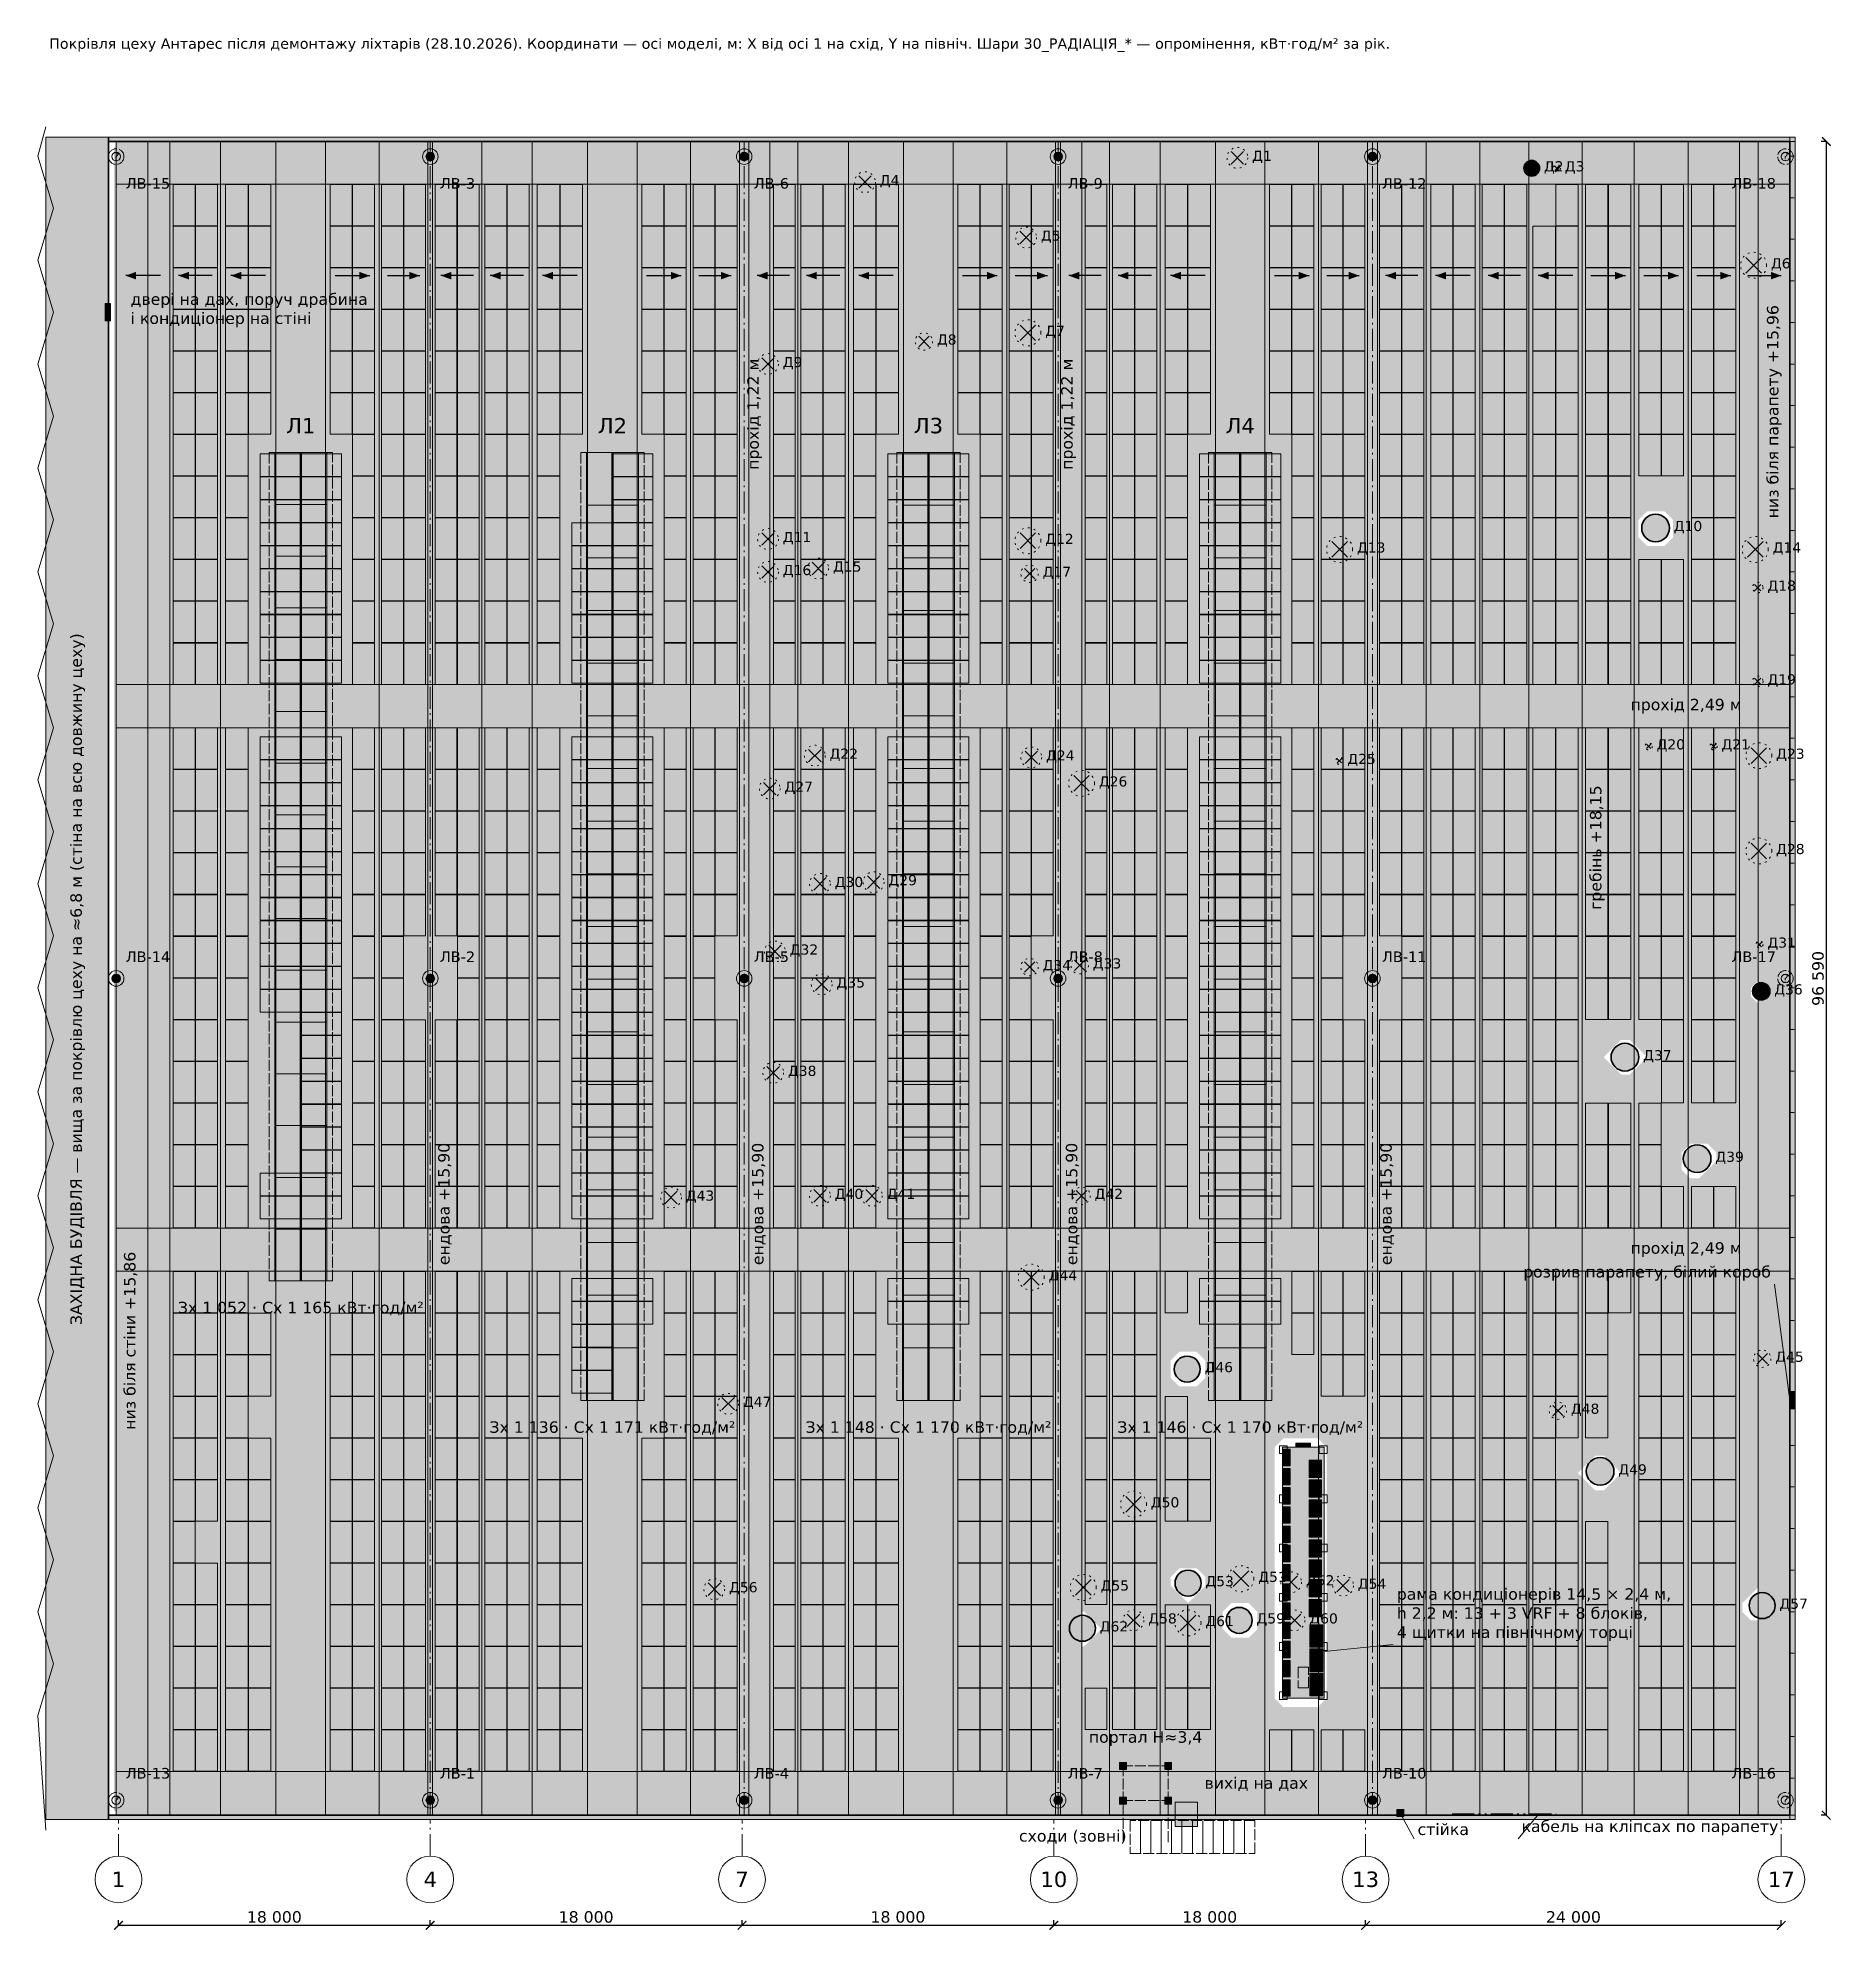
# Model space of a CAD drawing. Header units: metres. Extents: x -5 to 99, y -7 to 102.
import ezdxf

# ---------------------------------------------------------------- set-up
doc = ezdxf.new("R2010")
doc.units = ezdxf.units.M
doc.header["$LTSCALE"] = 0.5
for name, pattern in [('DASHDOT', [3.556, 2.54, -0.508, 0, -0.508]), ('DASHED', [1.524, 1.27, -0.254]), ('DIVIDE', [4.064, 2.54, -0.508, 0, -0.508, 0, -0.508]), ('DOT', [0.508, 0, -0.508])]:
    doc.linetypes.add(name, pattern=pattern)
for name, color, linetype, true_color in [('00_ПОКРІВЛЯ_КОНТУР', 7, 'Continuous', 0x1d2a33), ('01_ОСІ', 7, 'Continuous', 0x1d2a33), ('02_ГРАНІ_ПОКРІВЛІ', 7, 'Continuous', 0x9aa5ae), ('03_ЕНДОВИ', 7, 'Continuous', 0x3f6e95), ('04_ПАРАПЕТИ', 7, 'Continuous', 0x788088), ('05_ЗАХІДНА_БУДІВЛЯ', 7, 'Continuous', 0x96785a), ('10_КАРКАС_ЦЕНТРАЛЬНИЙ_ПРОФІЛЬ', 7, 'Continuous', 0x1d2a33), ('11_КАРКАС_КУТНИКИ_13', 7, 'Continuous', 0x5b6770), ('12_КАРКАС_КОНТУР', 7, 'Continuous', 0x5b6770), ('12_ЛІХТАР_ДЕМОНТОВАНО', 7, 'Continuous', 0x9aa5ae), ('20_РАМА_КОНДИЦІОНЕРІВ', 7, 'Continuous', 0x3c4650), ('21_ВИХІД_ПОРТАЛ', 7, 'Continuous', 0x3c4650), ('22_ДЕФЛЕКТОРИ_НЕМАЄ', 7, 'Continuous', 0x788088), ('22_ДЕФЛЕКТОРИ_ФОТО', 7, 'Continuous', 0x148c3c), ('23_ЛІВНЕВКИ', 7, 'Continuous', 0x2a78d6), ('23_ЛІВНЕВКИ_УТОЧНИТИ', 7, 'Continuous', 0x2a78d6), ('24_ІНШЕ', 7, 'Continuous', 0xb4461b), ('30_РАДІАЦІЯ_1_до700', 7, 'Continuous', 0xfff7f0), ('30_РАДІАЦІЯ_2_700–850', 7, 'Continuous', 0xfde7d4), ('30_РАДІАЦІЯ_3_850–950', 7, 'Continuous', 0xfad2b2), ('30_РАДІАЦІЯ_4_950–1025', 7, 'Continuous', 0xf7b88d), ('30_РАДІАЦІЯ_5_1025–1075', 7, 'Continuous', 0xf39e67), ('30_РАДІАЦІЯ_6_1075–1110', 7, 'Continuous', 0xed8247), ('30_РАДІАЦІЯ_7_1110–1140', 7, 'Continuous', 0xe0692f), ('30_РАДІАЦІЯ_8_1140–1160', 7, 'Continuous', 0xcb531e), ('30_РАДІАЦІЯ_9_від1160', 7, 'Continuous', 0xb04315), ('30_РАДІАЦІЯ_ПІДПИСИ', 7, 'Continuous', 0x1d2a33), ('40_ТЕКСТ', 7, 'Continuous', 0x1d2a33), ('41_СТІК', 7, 'Continuous', 0x3f6e95), ('42_РОЗМІРИ', 7, 'Continuous', 0x1d2a33), ('50_МОДУЛІ_ДАХ', 7, 'Continuous', 0x2a5db0), ('51_МОДУЛІ_КАРКАСИ', 7, 'Continuous', 0x2a5db0), ('52_ПРОХОДИ', 7, 'Continuous', 0x2e8b57)]:
    doc.layers.add(name, color=color, linetype=linetype, true_color=true_color)
doc.styles.add('DV', font='DejaVuSans.ttf')
doc.styles.add('OpenSansCondensed-Light', font='OpenSansCondensed-Light.ttf')
doc.dimstyles.new('EZDXF', dxfattribs={"dimtxt": 0.25, "dimasz": 0.175, "dimexe": 0.375, "dimexo": 0.125, "dimgap": 0.1, "dimtad": 1, "dimlfac": 100, "dimzin": 12, "dimdsep": 46, "dimtxsty": 'OpenSansCondensed-Light', "dimblk": 'ARCHTICK', "dimcen": 2.5, "dimazin": 3, "dimtfac": 0.5, "dimtmove": 2, "dimatfit": 3})

msp = doc.modelspace()

# ---------------------------------------------------------------- texts
at = {"layer": '01_ОСІ', "char_height": 0.889, "attachment_point": 5, "style": 'DV'}
for s, insert in [('1', (0, -3.95)), ('4', (18, -3.95)), ('7', (36, -3.95)), ('10', (54, -3.95)), ('13', (72, -3.95)), ('17', (96, -3.95))]:
    msp.add_mtext(s, dxfattribs=dict(at, insert=insert))
at = {"layer": '23_ЛІВНЕВКИ_УТОЧНИТИ', "true_color": 0x2a78d6, "char_height": 0.508, "attachment_point": 5, "style": 'DV'}
for insert in [(-0.13, 95.47), (96.24, 95.47), (96.24, 48.045), (-0.13, 0.62), (96.24, 0.62)]:
    msp.add_mtext('?', dxfattribs=dict(at, insert=insert))
at = {"layer": '30_РАДІАЦІЯ_ПІДПИСИ', "char_height": 0.6604, "attachment_point": 5, "style": 'DV'}
for s, insert in [('Зх 1 052 · Сх 1 165 кВт·год/м²', (10.525, 28.99)), ('Зх 1 136 · Сх 1 171 кВт·год/м²', (28.515, 22.09)), ('Зх 1 148 · Сх 1 170 кВт·год/м²', (46.76, 22.09)), ('Зх 1 146 · Сх 1 170 кВт·год/м²', (64.76, 22.09))]:
    msp.add_mtext(s, dxfattribs=dict(at, insert=insert))
at = {"layer": '40_ТЕКСТ', "style": 'DV'}
for s, insert, char_height, attachment_point in [('Покрівля цеху Антарес після демонтажу ліхтарів (28.10.2026). Координати — осі моделі, м: X від осі 1 на схід, Y на північ. Шари 30_РАДІАЦІЯ_* — опромінення, кВт·год/м² за рік.', (-4, 101.5), 0.6, 7), ('Д2', (82.29, 94.85), 0.5842, 4), ('двері на дах, поруч драбина\\Pі кондиціонер на стіні', (0.7, 86.6), 0.6604, 4), ('Л1', (10.525, 79.94), 0.889, 5), ('Л2', (28.515, 79.94), 0.889, 5), ('Л3', (46.76, 79.94), 0.889, 5), ('Л4', (64.76, 79.94), 0.889, 5), ('Д10', (89.79, 74.09), 0.5842, 4), ('Д36', (95.59, 47.35), 0.5842, 4), ('Д37', (88.02, 43.55), 0.5842, 4), ('Д39', (92.19, 37.69), 0.5842, 4), ('розрив парапету, білий короб', (95.4, 30.6), 0.6604, 9), ('Д46', (62.7, 25.55), 0.5842, 4), ('Д49', (86.59, 19.65), 0.5842, 4), ('Д53', (62.75, 13.2), 0.5842, 4), ('рама кондиціонерів 14,5 × 2,4 м,\\Ph 2,2 м: 13 + 3 VRF + 8 блоків,\\P4 щитки на північному торці', (73.8, 9.8), 0.6604, 7), ('Д57', (95.89, 11.9), 0.5842, 4), ('Д62', (56.65, 10.59), 0.5842, 4), ('Д59', (65.7, 11.05), 0.5842, 4), ('портал H≈3,4', (59.3, 3.75), 0.6604, 8), ('вихід на дах', (62.7, 1.55), 0.6604, 4), ('сходи (зовні)', (58.2, -1.5), 0.6604, 6), ('стійка', (75, -1.4), 0.6604, 7), ('кабель на кліпсах по парапету', (81, -1.4), 0.6604, 7)]:
    msp.add_mtext(s, dxfattribs=dict(at, insert=insert, char_height=char_height, attachment_point=attachment_point))
at = {"layer": '40_ТЕКСТ', "true_color": 0x5b6770, "char_height": 0.5842, "attachment_point": 4, "style": 'DV'}
for s, insert in [('Д1', (65.45, 95.45)), ('Д3', (83.495, 94.85)), ('Д4', (43.95, 94.05)), ('Д5', (53.25, 90.85)), ('Д6', (95.4, 89.25)), ('Д7', (53.5, 85.35)), ('Д8', (47.25, 84.85)), ('Д9', (38.35, 83.55)), ('Д11', (38.35, 73.45)), ('Д12', (53.5, 73.35)), ('Д13', (71.5, 72.85)), ('Д14', (95.5, 72.85)), ('Д16', (38.35, 71.55)), ('Д15', (41.25, 71.75)), ('Д17', (53.35, 71.45)), ('Д18', (95.195, 70.65)), ('Д19', (95.195, 65.24)), ('Д22', (41.05, 60.95)), ('Д20', (88.795, 61.49)), ('Д21', (92.545, 61.49)), ('Д23', (95.7, 60.95)), ('Д24', (53.55, 60.85)), ('Д25', (70.945, 60.65)), ('Д27', (38.45, 59.05)), ('Д26', (56.6, 59.35)), ('Д28', (95.7, 55.45)), ('Д30', (41.35, 53.55)), ('Д29', (44.45, 53.65)), ('Д31', (95.195, 50.05)), ('Д32', (38.75, 49.65)), ('Д34', (53.35, 48.75)), ('Д33', (56.25, 48.85)), ('Д35', (41.45, 47.75)), ('Д38', (38.65, 42.65)), ('Д43', (32.75, 35.45)), ('Д40', (41.35, 35.55)), ('Д41', (44.35, 35.55)), ('Д42', (56.35, 35.55)), ('Д44', (53.7, 30.85)), ('Д45', (95.65, 26.15)), ('Д47', (36.05, 23.55)), ('Д48', (83.85, 23.15)), ('Д50', (59.6, 17.75)), ('Д56', (35.25, 12.85)), ('Д55', (56.7, 12.95)), ('Д51', (65.8, 13.45)), ('Д52', (68.55, 13.25)), ('Д54', (71.55, 13.05)), ('Д58', (59.45, 11.05)), ('Д61', (62.75, 10.9)), ('Д60', (68.75, 11.05))]:
    msp.add_mtext(s, dxfattribs=dict(at, insert=insert))
at = {"layer": '40_ТЕКСТ', "true_color": 0x2a78d6, "char_height": 0.6096, "style": 'DV'}
for s, insert, attachment_point in [('ЛВ-15', (0.42, 93.92), 4), ('ЛВ-3', (18.555, 93.92), 4), ('ЛВ-6', (36.675, 93.92), 4), ('ЛВ-9', (54.795, 93.92), 4), ('ЛВ-12', (72.945, 93.92), 4), ('ЛВ-18', (95.69, 93.92), 6), ('ЛВ-14', (0.42, 49.295), 4), ('ЛВ-2', (18.555, 49.295), 4), ('ЛВ-5', (36.675, 49.295), 4), ('ЛВ-8', (54.795, 49.295), 4), ('ЛВ-11', (72.945, 49.295), 4), ('ЛВ-17', (95.69, 49.295), 6), ('ЛВ-13', (0.42, 2.17), 4), ('ЛВ-1', (18.555, 2.17), 4), ('ЛВ-4', (36.675, 2.17), 4), ('ЛВ-7', (54.795, 2.17), 4), ('ЛВ-10', (72.945, 2.17), 4), ('ЛВ-16', (95.69, 2.17), 6)]:
    msp.add_mtext(s, dxfattribs=dict(at, insert=insert, attachment_point=attachment_point))
at = {"layer": '40_ТЕКСТ', "true_color": 0x3f6e95, "char_height": 0.6604, "rotation": 90, "style": 'DV'}
for s, insert, attachment_point in [('низ біля парапету +15,96', (96.02, 74.6), 7), ('ендова +15,90', (18.455, 31.5), 1), ('ендова +15,90', (36.575, 31.5), 1), ('ендова +15,90', (54.695, 31.5), 1), ('ендова +15,90', (72.845, 31.5), 1), ('низ біля стіни +15,86', (0.32, 22), 1)]:
    msp.add_mtext(s, dxfattribs=dict(at, insert=insert, attachment_point=attachment_point))
at = {"layer": '40_ТЕКСТ', "char_height": 0.6604, "rotation": 90, "style": 'DV'}
for s, insert, attachment_point in [('ЗАХІДНА БУДІВЛЯ — вища за покрівлю цеху на ≈6,8 м (стіна на всю довжину цеху)', (-2.35, 48), 5), ('гребінь +18,15', (84.95, 52), 1)]:
    msp.add_mtext(s, dxfattribs=dict(at, insert=insert, attachment_point=attachment_point))
at = {"layer": '52_ПРОХОДИ', "true_color": 0x2e8b57, "char_height": 0.6604, "attachment_point": 5, "rotation": 90, "style": 'DV'}
for insert in [(36.73, 80.6), (54.85, 80.6)]:
    msp.add_mtext('прохід 1,22 м', dxfattribs=dict(at, insert=insert))
at = {"layer": '52_ПРОХОДИ', "true_color": 0x2e8b57, "char_height": 0.6604, "attachment_point": 5, "style": 'DV'}
for insert in [(90.5, 63.757), (90.5, 32.395)]:
    msp.add_mtext('прохід 2,49 м', dxfattribs=dict(at, insert=insert))

# ---------------------------------------------------------------- blocks, each defined once
blk = doc.blocks.new('_ARCHTICK')
at = {"color": 0, "linetype": 'BYBLOCK', "const_width": 0.15}
blk.add_lwpolyline([(-0.5, -0.5), (0.5, 0.5)], dxfattribs=at)

# ---------------------------------------------------------------- dimensions: what is measured, and where the dimension line sits
at = {"layer": '42_РОЗМІРИ'}
msp.add_linear_dim(base=(98.6, -0.25), p1=(98.6, -0.25), p2=(98.6, 96.34), angle=90, text='96 590', dimstyle='EZDXF', override={"dimtxt": 0.6604, "dimasz": 0.5, "dimexe": 0.3, "dimexo": 0, "dimgap": 0.15, "dimtxsty": 'DV'}, dxfattribs=at).render()
for base, p1, p2, text in [((0, -6.6), (0, -6.6), (18, -6.6), '18 000'), ((18, -6.6), (18, -6.6), (36, -6.6), '18 000'), ((36, -6.6), (36, -6.6), (54, -6.6), '18 000'), ((54, -6.6), (54, -6.6), (72, -6.6), '18 000'), ((72, -6.6), (72, -6.6), (96, -6.6), '24 000')]:
    msp.add_linear_dim(base=base, p1=p1, p2=p2, text=text, dimstyle='EZDXF', override={"dimtxt": 0.6604, "dimasz": 0.5, "dimexe": 0.3, "dimexo": 0, "dimgap": 0.15, "dimtxsty": 'DV'}, dxfattribs=at).render()

# ---------------------------------------------------------------- hatches: boundary and pattern name
at = {"layer": '04_ПАРАПЕТИ', "true_color": 0xc9ccd0}
h = msp.add_hatch(color=7, dxfattribs=at)
h.dxf.hatch_style = 1
h.paths.add_polyline_path([(-0.58, 96.34), (96.8, 96.34), (96.8, 96.59), (-0.58, 96.59)])
h = msp.add_hatch(color=7, dxfattribs=at)
h.dxf.hatch_style = 1
h.paths.add_polyline_path([(96.49, -0.5), (96.8, -0.5), (96.8, 96.59), (96.49, 96.59)])
h = msp.add_hatch(color=7, dxfattribs=at)
h.dxf.hatch_style = 1
h.paths.add_polyline_path([(-0.58, -0.5), (96.8, -0.5), (96.8, -0.25), (-0.58, -0.25)])
at = {"layer": '05_ЗАХІДНА_БУДІВЛЯ', "true_color": 0xe7e2d8}
h = msp.add_hatch(color=7, dxfattribs=at)
h.dxf.hatch_style = 1
h.paths.add_polyline_path([(-4.2, -0.5), (-0.58, -0.5), (-0.58, 96.59), (-4.2, 96.59)])
at = {"layer": '20_РАМА_КОНДИЦІОНЕРІВ', "true_color": 0xe9eef2}
h = msp.add_hatch(color=7, dxfattribs=at)
h.dxf.hatch_style = 1
h.paths.add_polyline_path([(67.2, 6.5), (69.6, 6.5), (69.6, 21), (67.2, 21)])
at = {"layer": '20_РАМА_КОНДИЦІОНЕРІВ', "true_color": 0xffffff}
h = msp.add_hatch(color=7, dxfattribs=at)
h.dxf.hatch_style = 1
h.paths.add_polyline_path([(67.25, 19.925), (67.65, 19.925), (67.65, 20.875), (67.25, 20.875)])
at = {"layer": '20_РАМА_КОНДИЦІОНЕРІВ', "true_color": 0x5b6770}
h = msp.add_hatch(color=7, dxfattribs=at)
h.dxf.hatch_style = 1
h.paths.add_polyline_path([(67.98, 21), (68.82, 21), (68.82, 21.22), (67.98, 21.22)])
at = {"layer": '20_РАМА_КОНДИЦІОНЕРІВ', "true_color": 0xffffff}
h = msp.add_hatch(color=7, dxfattribs=at)
h.dxf.hatch_style = 1
h.paths.add_polyline_path([(67.25, 18.81667), (67.65, 18.81667), (67.65, 19.76667), (67.25, 19.76667)])
h = msp.add_hatch(color=7, dxfattribs=at)
h.dxf.hatch_style = 1
h.paths.add_polyline_path([(68.75, 19.25), (69.45, 19.25), (69.45, 20.25), (68.75, 20.25)])
h = msp.add_hatch(color=7, dxfattribs=at)
h.dxf.hatch_style = 1
h.paths.add_polyline_path([(67.25, 17.70833), (67.65, 17.70833), (67.65, 18.65833), (67.25, 18.65833)])
h = msp.add_hatch(color=7, dxfattribs=at)
h.dxf.hatch_style = 1
h.paths.add_polyline_path([(68.75, 18.1), (69.45, 18.1), (69.45, 19.1), (68.75, 19.1)])
h = msp.add_hatch(color=7, dxfattribs=at)
h.dxf.hatch_style = 1
h.paths.add_polyline_path([(67.25, 16.6), (67.65, 16.6), (67.65, 17.55), (67.25, 17.55)])
h = msp.add_hatch(color=7, dxfattribs=at)
h.dxf.hatch_style = 1
h.paths.add_polyline_path([(68.75, 16.95), (69.45, 16.95), (69.45, 17.95), (68.75, 17.95)])
h = msp.add_hatch(color=7, dxfattribs=at)
h.dxf.hatch_style = 1
h.paths.add_polyline_path([(67.25, 15.49167), (67.65, 15.49167), (67.65, 16.44167), (67.25, 16.44167)])
h = msp.add_hatch(color=7, dxfattribs=at)
h.dxf.hatch_style = 1
h.paths.add_polyline_path([(68.75, 15.8), (69.45, 15.8), (69.45, 16.8), (68.75, 16.8)])
h = msp.add_hatch(color=7, dxfattribs=at)
h.dxf.hatch_style = 1
h.paths.add_polyline_path([(67.25, 14.38333), (67.65, 14.38333), (67.65, 15.33333), (67.25, 15.33333)])
h = msp.add_hatch(color=7, dxfattribs=at)
h.dxf.hatch_style = 1
h.paths.add_polyline_path([(68.75, 14.65), (69.45, 14.65), (69.45, 15.65), (68.75, 15.65)])
h = msp.add_hatch(color=7, dxfattribs=at)
h.dxf.hatch_style = 1
h.paths.add_polyline_path([(68.75, 13.5), (69.45, 13.5), (69.45, 14.5), (68.75, 14.5)])
h = msp.add_hatch(color=7, dxfattribs=at)
h.dxf.hatch_style = 1
h.paths.add_polyline_path([(67.25, 13.275), (67.65, 13.275), (67.65, 14.225), (67.25, 14.225)])
h = msp.add_hatch(color=7, dxfattribs=at)
h.dxf.hatch_style = 1
h.paths.add_polyline_path([(68.75, 12.35), (69.45, 12.35), (69.45, 13.35), (68.75, 13.35)])
h = msp.add_hatch(color=7, dxfattribs=at)
h.dxf.hatch_style = 1
h.paths.add_polyline_path([(67.25, 12.16667), (67.65, 12.16667), (67.65, 13.11667), (67.25, 13.11667)])
h = msp.add_hatch(color=7, dxfattribs=at)
h.dxf.hatch_style = 1
h.paths.add_polyline_path([(68.75, 11.2), (69.45, 11.2), (69.45, 12.2), (68.75, 12.2)])
h = msp.add_hatch(color=7, dxfattribs=at)
h.dxf.hatch_style = 1
h.paths.add_polyline_path([(67.25, 11.05833), (67.65, 11.05833), (67.65, 12.00833), (67.25, 12.00833)])
h = msp.add_hatch(color=7, dxfattribs=at)
h.dxf.hatch_style = 1
h.paths.add_polyline_path([(67.25, 9.95), (67.65, 9.95), (67.65, 10.9), (67.25, 10.9)])
h = msp.add_hatch(color=7, dxfattribs=at)
h.dxf.hatch_style = 1
h.paths.add_polyline_path([(68.775, 9.45), (69.525, 9.45), (69.525, 10.75), (68.775, 10.75)])
h = msp.add_hatch(color=7, dxfattribs=at)
h.dxf.hatch_style = 1
h.paths.add_polyline_path([(67.25, 8.84167), (67.65, 8.84167), (67.65, 9.79167), (67.25, 9.79167)])
h = msp.add_hatch(color=7, dxfattribs=at)
h.dxf.hatch_style = 1
h.paths.add_polyline_path([(68.775, 8.05), (69.525, 8.05), (69.525, 9.35), (68.775, 9.35)])
h = msp.add_hatch(color=7, dxfattribs=at)
h.dxf.hatch_style = 1
h.paths.add_polyline_path([(67.25, 7.73333), (67.65, 7.73333), (67.65, 8.68333), (67.25, 8.68333)])
h = msp.add_hatch(color=7, dxfattribs=at)
h.dxf.hatch_style = 1
h.paths.add_polyline_path([(68.775, 6.65), (69.525, 6.65), (69.525, 7.95), (68.775, 7.95)])
h = msp.add_hatch(color=7, dxfattribs=at)
h.dxf.hatch_style = 1
h.paths.add_polyline_path([(67.25, 6.625), (67.65, 6.625), (67.65, 7.575), (67.25, 7.575)])
at = {"layer": '21_ВИХІД_ПОРТАЛ', "true_color": 0x1d2a33}
h = msp.add_hatch(color=7, dxfattribs=at)
h.dxf.hatch_style = 1
h.paths.add_polyline_path([(57.8, 2.4), (58.2, 2.4), (58.2, 2.8), (57.8, 2.8)])
h = msp.add_hatch(color=7, dxfattribs=at)
h.dxf.hatch_style = 1
h.paths.add_polyline_path([(60.4, 2.4), (60.8, 2.4), (60.8, 2.8), (60.4, 2.8)])
h = msp.add_hatch(color=7, dxfattribs=at)
h.dxf.hatch_style = 1
h.paths.add_polyline_path([(57.8, 0.4), (58.2, 0.4), (58.2, 0.8), (57.8, 0.8)])
h = msp.add_hatch(color=7, dxfattribs=at)
h.dxf.hatch_style = 1
h.paths.add_polyline_path([(60.4, 0.4), (60.8, 0.4), (60.8, 0.8), (60.4, 0.8)])
at = {"layer": '21_ВИХІД_ПОРТАЛ', "true_color": 0xd8c3ad}
h = msp.add_hatch(color=7, dxfattribs=at)
h.dxf.hatch_style = 1
h.paths.add_polyline_path([(61, -0.9), (62.3, -0.9), (62.3, 0.5), (61, 0.5)])
at = {"layer": '22_ДЕФЛЕКТОРИ_ФОТО', "true_color": 0xbfe3c6}
h = msp.add_hatch(color=7, dxfattribs=at)
h.dxf.hatch_style = 1
edge = h.paths.add_edge_path()
edge.add_arc((81.59, 94.8), 0.45, 0, 360)
h = msp.add_hatch(color=7, dxfattribs=at)
h.dxf.hatch_style = 1
edge = h.paths.add_edge_path()
edge.add_arc((88.74, 74.04), 0.8, 0, 360)
h = msp.add_hatch(color=7, dxfattribs=at)
h.dxf.hatch_style = 1
edge = h.paths.add_edge_path()
edge.add_arc((94.84, 47.3), 0.5, 0, 360)
h = msp.add_hatch(color=7, dxfattribs=at)
h.dxf.hatch_style = 1
edge = h.paths.add_edge_path()
edge.add_arc((86.97, 43.5), 0.8, 0, 360)
h = msp.add_hatch(color=7, dxfattribs=at)
h.dxf.hatch_style = 1
edge = h.paths.add_edge_path()
edge.add_arc((91.14, 37.64), 0.8, 0, 360)
h = msp.add_hatch(color=7, dxfattribs=at)
h.dxf.hatch_style = 1
edge = h.paths.add_edge_path()
edge.add_arc((61.7, 25.5), 0.75, 0, 360)
h = msp.add_hatch(color=7, dxfattribs=at)
h.dxf.hatch_style = 1
edge = h.paths.add_edge_path()
edge.add_arc((85.54, 19.6), 0.8, 0, 360)
h = msp.add_hatch(color=7, dxfattribs=at)
h.dxf.hatch_style = 1
edge = h.paths.add_edge_path()
edge.add_arc((61.75, 13.15), 0.75, 0, 360)
h = msp.add_hatch(color=7, dxfattribs=at)
h.dxf.hatch_style = 1
edge = h.paths.add_edge_path()
edge.add_arc((94.89, 11.85), 0.75, 0, 360)
h = msp.add_hatch(color=7, dxfattribs=at)
h.dxf.hatch_style = 1
edge = h.paths.add_edge_path()
edge.add_arc((55.65, 10.54), 0.75, 0, 360)
h = msp.add_hatch(color=7, dxfattribs=at)
h.dxf.hatch_style = 1
edge = h.paths.add_edge_path()
edge.add_arc((64.7, 11), 0.75, 0, 360)
at = {"layer": '23_ЛІВНЕВКИ', "true_color": 0x2a78d6}
h = msp.add_hatch(color=7, dxfattribs=at)
h.dxf.hatch_style = 1
edge = h.paths.add_edge_path()
edge.add_arc((18.005, 95.47), 0.25, 0, 360)
h = msp.add_hatch(color=7, dxfattribs=at)
h.dxf.hatch_style = 1
edge = h.paths.add_edge_path()
edge.add_arc((36.125, 95.47), 0.25, 0, 360)
h = msp.add_hatch(color=7, dxfattribs=at)
h.dxf.hatch_style = 1
edge = h.paths.add_edge_path()
edge.add_arc((54.245, 95.47), 0.25, 0, 360)
h = msp.add_hatch(color=7, dxfattribs=at)
h.dxf.hatch_style = 1
edge = h.paths.add_edge_path()
edge.add_arc((72.395, 95.47), 0.25, 0, 360)
h = msp.add_hatch(color=7, dxfattribs=at)
h.dxf.hatch_style = 1
edge = h.paths.add_edge_path()
edge.add_arc((-0.13, 48.045), 0.25, 0, 360)
h = msp.add_hatch(color=7, dxfattribs=at)
h.dxf.hatch_style = 1
edge = h.paths.add_edge_path()
edge.add_arc((18.005, 48.045), 0.25, 0, 360)
h = msp.add_hatch(color=7, dxfattribs=at)
h.dxf.hatch_style = 1
edge = h.paths.add_edge_path()
edge.add_arc((36.125, 48.045), 0.25, 0, 360)
h = msp.add_hatch(color=7, dxfattribs=at)
h.dxf.hatch_style = 1
edge = h.paths.add_edge_path()
edge.add_arc((54.245, 48.045), 0.25, 0, 360)
h = msp.add_hatch(color=7, dxfattribs=at)
h.dxf.hatch_style = 1
edge = h.paths.add_edge_path()
edge.add_arc((72.395, 48.045), 0.25, 0, 360)
h = msp.add_hatch(color=7, dxfattribs=at)
h.dxf.hatch_style = 1
edge = h.paths.add_edge_path()
edge.add_arc((18.005, 0.62), 0.25, 0, 360)
h = msp.add_hatch(color=7, dxfattribs=at)
h.dxf.hatch_style = 1
edge = h.paths.add_edge_path()
edge.add_arc((36.125, 0.62), 0.25, 0, 360)
h = msp.add_hatch(color=7, dxfattribs=at)
h.dxf.hatch_style = 1
edge = h.paths.add_edge_path()
edge.add_arc((54.245, 0.62), 0.25, 0, 360)
h = msp.add_hatch(color=7, dxfattribs=at)
h.dxf.hatch_style = 1
edge = h.paths.add_edge_path()
edge.add_arc((72.395, 0.62), 0.25, 0, 360)
at = {"layer": '24_ІНШЕ', "true_color": 0xb4461b}
h = msp.add_hatch(color=7, dxfattribs=at)
h.dxf.hatch_style = 1
h.paths.add_polyline_path([(-0.76, 86), (-0.46, 86), (-0.46, 87), (-0.76, 87)])
at = {"layer": '24_ІНШЕ', "true_color": 0xffffff}
h = msp.add_hatch(color=7, dxfattribs=at)
h.dxf.hatch_style = 1
h.paths.add_polyline_path([(96.49, 23.2), (96.8, 23.2), (96.8, 24.2), (96.49, 24.2)])
at = {"layer": '24_ІНШЕ', "true_color": 0xb4461b}
h = msp.add_hatch(color=7, dxfattribs=at)
h.dxf.hatch_style = 1
h.paths.add_polyline_path([(73.8, -0.32), (74.2, -0.32), (74.2, 0.08), (73.8, 0.08)])
at = {"layer": '30_РАДІАЦІЯ_1_до700', "true_color": 0xfff7f0}
h = msp.add_hatch(color=7, dxfattribs=at)
h.dxf.hatch_style = 1
h.paths.add_polyline_path([(0.25, 0), (0.75, 0), (1.25, 0), (1.75, 0), (2.25, 0), (2.75, 0), (3.25, 0), (3.75, 0), (4.25, 0), (4.75, 0), (5.25, 0), (5.75, 0), (6.25, 0), (6.75, 0), (7.25, 0), (7.75, 0), (8.25, 0), (8.75, 0), (9.25, 0), (9.75, 0), (10.25, 0), (10.75, 0), (11.25, 0), (11.75, 0), (12.25, 0), (12.75, 0), (13.25, 0), (13.75, 0), (14.25, 0), (14.75, 0), (15.25, 0), (15.75, 0), (16.25, 0), (16.75, 0), (17.25, 0), (17.75, 0), (18.25, 0), (18.75, 0), (19.25, 0), (19.75, 0), (20.25, 0), (20.75, 0), (21.25, 0), (21.75, 0), (22.25, 0), (22.75, 0), (23.25, 0), (23.75, 0), (24.25, 0), (24.75, 0), (25.25, 0), (25.75, 0), (26.25, 0), (26.75, 0), (27.25, 0), (27.75, 0), (28.25, 0), (28.75, 0), (29.25, 0), (29.75, 0), (30.25, 0), (30.75, 0), (31.25, 0), (31.75, 0), (32.25, 0), (32.75, 0), (33.25, 0), (33.75, 0), (34.25, 0), (34.75, 0), (35.25, 0), (35.75, 0), (36.25, 0), (36.75, 0), (37.25, 0), (37.75, 0), (38.25, 0), (38.75, 0), (39.25, 0), (39.75, 0), (40.25, 0), (40.75, 0), (41.25, 0), (41.75, 0), (42.25, 0), (42.75, 0), (43.25, 0), (43.75, 0), (44.25, 0), (44.75, 0), (45.25, 0), (45.75, 0), (46.25, 0), (46.75, 0), (47.25, 0), (47.75, 0), (48.25, 0), (48.75, 0), (49.25, 0), (49.75, 0), (50.25, 0), (50.75, 0), (51.25, 0), (51.75, 0), (52.25, 0), (52.75, 0), (53.25, 0), (53.75, 0), (54.25, 0), (54.75, 0), (55.25, 0), (55.75, 0), (56.25, 0), (56.75, 0), (57.25, 0), (57.75, 0), (58.25, 0), (58.75, 0), (59.25, 0), (59.75, 0), (60.25, 0), (60.75, 0), (61.25, 0), (61.75, 0), (62.25, 0), (62.75, 0), (63.25, 0), (63.75, 0), (64.25, 0), (64.75, 0), (65.25, 0), (65.75, 0), (66.25, 0), (66.75, 0), (67.25, 0), (67.75, 0), (68.25, 0), (68.75, 0), (69.25, 0), (69.75, 0), (70.25, 0), (70.75, 0), (71.25, 0), (71.75, 0), (72.25, 0), (72.75, 0), (73.25, 0), (73.75, 0), (74.25, 0), (74.75, 0), (75.25, 0), (75.75, 0), (76.25, 0), (76.75, 0), (77.25, 0), (77.75, 0), (78.25, 0), (78.75, 0), (79.25, 0), (79.75, 0), (80.25, 0), (80.75, 0), (81.25, 0), (81.75, 0), (82.25, 0), (82.75, 0), (83.25, 0), (83.75, 0), (84.25, 0), (84.75, 0), (85.25, 0), (85.75, 0), (86.25, 0), (86.75, 0), (87.25, 0), (87.75, 0), (88.25, 0), (88.75, 0), (89.25, 0), (89.75, 0), (90.25, 0), (90.75, 0), (91.25, 0), (91.75, 0), (92.25, 0), (92.75, 0), (93.25, 0), (93.75, 0), (94.25, 0), (94.75, 0), (95.25, 0), (95.75, 0), (96.25, 0), (96.25, 0.5), (96.25, 1), (96.25, 1.27083), (96.19715, 1), (95.86224, 0.5), (95.75, 0.44195), (95.25, 0.3806), (94.75, 0.37564), (94.25, 0.37113), (93.75, 0.37532), (93.25, 0.37435), (92.75, 0.37306), (92.25, 0.37209), (91.75, 0.37143), (91.25, 0.37047), (90.75, 0.36822), (90.25, 0.37117), (89.75, 0.37404), (89.25, 0.36929), (88.75, 0.36742), (88.25, 0.36524), (87.75, 0.3591), (87.25, 0.3706), (86.75, 0.37659), (86.25, 0.37913), (85.75, 0.3801), (85.25, 0.37154), (84.75, 0.36692), (84.25, 0.37315), (83.75, 0.38346), (83.25, 0.38763), (82.75, 0.38734), (82.25, 0.38287), (81.75, 0.37531), (81.25, 0.38366), (80.75, 0.38834), (80.25, 0.39394), (79.75, 0.3962), (79.25, 0.3952), (78.75, 0.3962), (78.25, 0.4036), (77.75, 0.40464), (77.25, 0.40746), (76.75, 0.40956), (76.25, 0.41344), (75.75, 0.41454), (75.25, 0.41774), (74.75, 0.42408), (74.25, 0.42782), (73.75, 0.44772), (73.25, 0.49017), (73.11, 0.5), (72.75, 0.55028), (72.25, 0.53827), (72.07143, 0.5), (71.75, 0.46154), (71.25, 0.41734), (70.75, 0.40625), (70.25, 0.38889), (69.75, 0.38431), (69.25, 0.37927), (68.75, 0.38251), (68.25, 0.38773), (67.75, 0.39153), (67.25, 0.39651), (66.75, 0.4), (66.25, 0.40616), (65.75, 0.47003), (65.48611, 0.5), (65.25, 0.53846), (64.75, 0.58295), (64.25, 0.5892), (63.75, 0.60476), (63.25, 0.67), (62.75, 0.72356), (62.25, 0.79396), (61.75, 0.84579), (61.32143, 1), (61.25, 1.03005), (61.05357, 1), (60.75, 0.97069), (60.25, 0.96537), (59.75, 0.98964), (59.25, 0.95792), (59.06915, 1), (58.75, 1.10417), (58.25, 1.2139), (57.91667, 1), (57.75, 0.85714), (57.25, 0.54167), (56.96053, 0.5), (56.75, 0.48844), (56.25, 0.47199), (55.75, 0.47429), (55.25, 0.49575), (55.18478, 0.5), (54.75, 0.5578), (54.25, 0.61471), (53.75, 0.55128), (53.38636, 0.5), (53.25, 0.49133), (52.75, 0.45845), (52.25, 0.43956), (51.75, 0.4217), (51.25, 0.39846), (50.75, 0.41146), (50.25, 0.4047), (49.75, 0.39418), (49.25, 0.37824), (48.75, 0.37789), (48.25, 0.36896), (47.75, 0.3728), (47.25, 0.38046), (46.75, 0.38144), (46.25, 0.37563), (45.75, 0.36967), (45.25, 0.36983), (44.75, 0.38375), (44.25, 0.39114), (43.75, 0.38917), (43.25, 0.38636), (42.75, 0.38375), (42.25, 0.37348), (41.75, 0.38653), (41.25, 0.39594), (40.75, 0.39949), (40.25, 0.40179), (39.75, 0.40306), (39.25, 0.40204), (38.75, 0.41344), (38.25, 0.41839), (37.75, 0.42932), (37.25, 0.44667), (36.75, 0.49433), (36.52778, 0.5), (36.25, 0.5125), (36.13636, 0.5), (35.75, 0.47536), (35.25, 0.42857), (34.75, 0.40188), (34.25, 0.38697), (33.75, 0.38026), (33.25, 0.37435), (32.75, 0.37306), (32.25, 0.375), (31.75, 0.37404), (31.25, 0.36582), (30.75, 0.36398), (30.25, 0.35697), (29.75, 0.36967), (29.25, 0.37883), (28.75, 0.3798), (28.25, 0.37755), (27.75, 0.37093), (27.25, 0.36118), (26.75, 0.38424), (26.25, 0.39348), (25.75, 0.39975), (25.25, 0.39646), (24.75, 0.39447), (24.25, 0.38985), (23.75, 0.39728), (23.25, 0.40806), (22.75, 0.41519), (22.25, 0.41964), (21.75, 0.42092), (21.25, 0.42239), (20.75, 0.4354), (20.25, 0.44026), (19.75, 0.44922), (19.25, 0.47059), (18.89516, 0.5), (18.75, 0.52514), (18.25, 0.62295), (17.75, 0.51882), (17.67045, 0.5), (17.25, 0.44818), (16.75, 0.40483), (16.25, 0.39096), (15.75, 0.38189), (15.25, 0.37565), (14.75, 0.37564), (14.25, 0.37821), (13.75, 0.37661), (13.25, 0.3715), (12.75, 0.36776), (12.25, 0.36125), (11.75, 0.38337), (11.25, 0.39695), (10.75, 0.39822), (10.25, 0.40231), (9.75, 0.39494), (9.25, 0.38765), (8.75, 0.44318), (8.25, 0.45876), (7.75, 0.4699), (7.25, 0.47005), (6.75, 0.47143), (6.25, 0.46565), (5.78448, 0.5), (5.75, 0.5069), (5.25, 0.55195), (4.75, 0.65605), (4.25, 0.67925), (3.75, 0.70701), (3.25, 0.78516), (2.75, 0.91), (2.4125, 1), (2.25, 1.15116), (2.03261, 1.5), (2.0266, 2), (2.07979, 2.5), (2.1875, 3), (2.08673, 3.5), (2.19, 4), (2.25, 4.27273), (2.30952, 4.5), (2.28571, 5), (2.25, 5.5), (2.37195, 6), (2.35976, 6.5), (2.40517, 7), (2.4875, 7.5), (2.48077, 8), (2.46795, 8.5), (2.50758, 9), (2.50758, 9.5), (2.53378, 10), (2.53378, 10.5), (2.53378, 11), (2.53378, 11.5), (2.56818, 12), (2.56818, 12.5), (2.56818, 13), (2.56818, 13.5), (2.56818, 14), (2.56818, 14.5), (2.56818, 15), (2.58333, 15.5), (2.58333, 16), (2.58333, 16.5), (2.58333, 17), (2.58333, 17.5), (2.60294, 18), (2.60294, 18.5), (2.60294, 19), (2.60294, 19.5), (2.59848, 20), (2.59848, 20.5), (2.59848, 21), (2.59848, 21.5), (2.59848, 22), (2.59848, 22.5), (2.59848, 23), (2.59848, 23.5), (2.59848, 24), (2.59848, 24.5), (2.59848, 25), (2.59848, 25.5), (2.59848, 26), (2.59848, 26.5), (2.59848, 27), (2.59848, 27.5), (2.59848, 28), (2.59848, 28.5), (2.59848, 29), (2.59848, 29.5), (2.59848, 30), (2.59848, 30.5), (2.59848, 31), (2.60294, 31.5), (2.60294, 32), (2.60294, 32.5), (2.60294, 33), (2.60294, 33.5), (2.60294, 34), (2.60294, 34.5), (2.60294, 35), (2.60294, 35.5), (2.60294, 36), (2.60294, 36.5), (2.60294, 37), (2.60294, 37.5), (2.60294, 38), (2.60294, 38.5), (2.60294, 39), (2.60294, 39.5), (2.60294, 40), (2.60294, 40.5), (2.60294, 41), (2.60294, 41.5), (2.60294, 42), (2.60294, 42.5), (2.60294, 43), (2.60294, 43.5), (2.60294, 44), (2.60294, 44.5), (2.60294, 45), (2.60294, 45.5), (2.60294, 46), (2.60294, 46.5), (2.60294, 47), (2.60294, 47.5), (2.60294, 48), (2.60294, 48.5), (2.60294, 49), (2.60294, 49.5), (2.60294, 50), (2.60294, 50.5), (2.60294, 51), (2.60294, 51.5), (2.60294, 52), (2.60294, 52.5), (2.60294, 53), (2.60294, 53.5), (2.60294, 54), (2.60294, 54.5), (2.60294, 55), (2.60294, 55.5), (2.60294, 56), (2.60294, 56.5), (2.60294, 57), (2.60294, 57.5), (2.60294, 58), (2.60294, 58.5), (2.60294, 59), (2.60294, 59.5), (2.60294, 60), (2.60294, 60.5), (2.60294, 61), (2.60294, 61.5), (2.60294, 62), (2.60294, 62.5), (2.60294, 63), (2.60294, 63.5), (2.60294, 64), (2.60294, 64.5), (2.60294, 65), (2.60294, 65.5), (2.60294, 66), (2.60294, 66.5), (2.60294, 67), (2.60294, 67.5), (2.60294, 68), (2.60294, 68.5), (2.60294, 69), (2.60294, 69.5), (2.60294, 70), (2.60294, 70.5), (2.60294, 71), (2.60294, 71.5), (2.60294, 72), (2.60294, 72.5), (2.60294, 73), (2.60294, 73.5), (2.60294, 74), (2.60294, 74.5), (2.60294, 75), (2.60294, 75.5), (2.60294, 76), (2.60294, 76.5), (2.60294, 77), (2.60294, 77.5), (2.60294, 78), (2.59286, 78.5), (2.59286, 79), (2.59286, 79.5), (2.59286, 80), (2.59286, 80.5), (2.58824, 81), (2.59848, 81.5), (2.59848, 82), (2.59848, 82.5), (2.59848, 83), (2.59848, 83.5), (2.59848, 84), (2.57857, 84.5), (2.57857, 85), (2.57857, 85.5), (2.57857, 86), (2.56818, 86.5), (2.57353, 87), (2.56429, 87.5), (2.56429, 88), (2.56429, 88.5), (2.55303, 89), (2.52778, 89.5), (2.54167, 90), (2.51562, 90.5), (2.50714, 91), (2.52143, 91.5), (2.48529, 92), (2.44444, 92.5), (2.49286, 93), (2.46429, 93.5), (2.50714, 94), (2.52941, 94.5), (2.75, 94.91667), (2.78, 95), (3.10455, 95.5), (3.25, 95.60256), (3.75, 95.76875), (4.25, 95.91358), (4.5, 96), (4.25, 96), (3.75, 96), (3.25, 96), (2.75, 96), (2.25, 96), (1.75, 96), (1.25, 96), (0.75, 96), (0.25, 96), (-0.25, 96), (-0.25, 95.5), (-0.25, 95.5), (-0.17917, 95), (-0.13933, 94.5), (-0.11364, 94), (-0.1037, 93.5), (-0.09239, 93), (-0.08393, 92.5), (-0.08042, 92), (-0.07414, 91.5), (-0.07241, 91), (-0.06695, 90.5), (-0.06525, 90), (-0.06356, 89.5), (-0.0625, 89), (-0.06145, 88.5), (-0.06145, 88), (-0.06167, 87.5), (-0.06167, 87), (-0.06063, 86.5), (-0.0596, 86), (-0.05858, 85.5), (-0.05795, 85), (-0.05795, 84.5), (-0.05795, 84), (-0.05795, 83.5), (-0.05795, 83), (-0.05795, 82.5), (-0.05795, 82), (-0.05795, 81.5), (-0.05795, 81), (-0.05795, 80.5), (-0.05795, 80), (-0.05795, 79.5), (-0.05693, 79), (-0.05693, 78.5), (-0.05592, 78), (-0.05592, 77.5), (-0.05693, 77), (-0.05592, 76.5), (-0.05592, 76), (-0.05592, 75.5), (-0.05592, 75), (-0.05592, 74.5), (-0.05592, 74), (-0.05592, 73.5), (-0.05592, 73), (-0.05592, 72.5), (-0.05592, 72), (-0.05592, 71.5), (-0.05592, 71), (-0.05592, 70.5), (-0.05592, 70), (-0.05592, 69.5), (-0.05592, 69), (-0.05592, 68.5), (-0.05592, 68), (-0.05592, 67.5), (-0.05592, 67), (-0.05592, 66.5), (-0.05592, 66), (-0.05592, 65.5), (-0.05592, 65), (-0.05592, 64.5), (-0.05592, 64), (-0.05592, 63.5), (-0.05592, 63), (-0.05592, 62.5), (-0.05592, 62), (-0.05592, 61.5), (-0.05592, 61), (-0.05592, 60.5), (-0.05592, 60), (-0.05592, 59.5), (-0.05592, 59), (-0.05592, 58.5), (-0.05592, 58), (-0.05592, 57.5), (-0.05592, 57), (-0.05592, 56.5), (-0.05592, 56), (-0.05592, 55.5), (-0.05592, 55), (-0.05592, 54.5), (-0.05592, 54), (-0.05592, 53.5), (-0.05592, 53), (-0.05592, 52.5), (-0.05592, 52), (-0.05592, 51.5), (-0.05592, 51), (-0.05592, 50.5), (-0.05592, 50), (-0.05592, 49.5), (-0.05592, 49), (-0.05592, 48.5), (-0.05592, 48), (-0.05592, 47.5), (-0.05592, 47), (-0.05592, 46.5), (-0.05592, 46), (-0.05592, 45.5), (-0.05592, 45), (-0.05592, 44.5), (-0.05592, 44), (-0.05592, 43.5), (-0.05592, 43), (-0.05592, 42.5), (-0.05592, 42), (-0.05592, 41.5), (-0.05592, 41), (-0.05592, 40.5), (-0.05592, 40), (-0.05592, 39.5), (-0.05592, 39), (-0.05592, 38.5), (-0.05592, 38), (-0.05592, 37.5), (-0.05592, 37), (-0.05592, 36.5), (-0.05592, 36), (-0.05592, 35.5), (-0.05592, 35), (-0.05592, 34.5), (-0.05592, 34), (-0.05592, 33.5), (-0.05592, 33), (-0.05592, 32.5), (-0.05592, 32), (-0.05592, 31.5), (-0.05592, 31), (-0.05592, 30.5), (-0.05592, 30), (-0.05592, 29.5), (-0.05592, 29), (-0.05592, 28.5), (-0.05592, 28), (-0.05592, 27.5), (-0.05592, 27), (-0.05592, 26.5), (-0.05592, 26), (-0.05592, 25.5), (-0.05592, 25), (-0.05592, 24.5), (-0.05592, 24), (-0.05592, 23.5), (-0.05592, 23), (-0.05592, 22.5), (-0.05592, 22), (-0.05592, 21.5), (-0.05592, 21), (-0.05592, 20.5), (-0.05693, 20), (-0.05693, 19.5), (-0.05693, 19), (-0.05693, 18.5), (-0.05693, 18), (-0.05693, 17.5), (-0.05693, 17), (-0.05795, 16.5), (-0.05795, 16), (-0.05795, 15.5), (-0.05795, 15), (-0.05795, 14.5), (-0.05795, 14), (-0.05897, 13.5), (-0.05897, 13), (-0.05897, 12.5), (-0.06, 12), (-0.06167, 11.5), (-0.06167, 11), (-0.06271, 10.5), (-0.06376, 10), (-0.06695, 9.5), (-0.06973, 9), (-0.06973, 8.5), (-0.06754, 8), (-0.0693, 7.5), (-0.07155, 7), (-0.07447, 6.5), (-0.07801, 6), (-0.08214, 5.5), (-0.09124, 5), (-0.09926, 4.5), (-0.11007, 4), (-0.11145, 3.5), (-0.13589, 3), (-0.16453, 2.5), (-0.17, 2), (-0.25, 1.56098), (-0.25, 1.5), (-0.25, 1), (-0.25, 0.5), (-0.25, 0), (0.25, 0)])
h.paths.add_polyline_path([(66.75, 7.17826), (66.75, 7.5), (66.75, 8), (66.75, 8.5), (66.75, 9), (66.75, 9.5), (66.75, 10), (66.75, 10.5), (66.75, 11), (66.75, 11.5), (66.75, 12), (66.75, 12.5), (66.75, 13), (66.75, 13.5), (66.75, 14), (66.75, 14.5), (66.75, 15), (66.75, 15.5), (66.75, 16), (66.75, 16.5), (66.75, 17), (66.75, 17.5), (66.75, 18), (66.75, 18.5), (66.75, 19), (66.75, 19.5), (66.75, 20), (66.75, 20.5), (66.75, 20.80153), (66.48311, 20.5), (66.38758, 20), (66.33392, 19.5), (66.31944, 19), (66.30357, 18.5), (66.29255, 18), (66.28597, 17.5), (66.27899, 17), (66.27555, 16.5), (66.26095, 16), (66.25373, 15.5), (66.25, 15.375), (66.24091, 15), (66.225, 14.5), (66.19231, 14), (66.15203, 13.5), (66.04562, 13), (65.7625, 12.5), (65.75, 12.4901), (65.25, 12.44118), (64.75, 12.4108), (64.25, 12.23196), (63.9331, 12), (63.75, 11.61194), (63.71711, 11.5), (63.75, 11.03125), (63.75, 11.5), (64.25, 12), (64.75, 12), (65.25, 12), (65.75, 11.5), (65.75, 11), (65.75, 10.89655), (66.08495, 10.5), (66.18657, 10), (66.23428, 9.5), (66.25, 9.29167), (66.27574, 9), (66.31711, 8.5), (66.37092, 8), (66.52976, 7.5), (66.75, 7.17826)])
h.paths.add_polyline_path([(56.75, 10.91667), (56.79128, 11), (56.75, 11.09574), (56.44841, 11.5), (56.25, 11.61364), (55.75, 11.67364), (55.43077, 11.5), (55.75, 11.5), (56.25, 11), (56.62838, 10.62162), (56.75, 10.91667)])
h.paths.add_polyline_path([(96.25, 11.61864), (96.25, 12), (96.25, 12.5), (96.25, 13), (96.25, 13.5), (96.25, 13.69318), (96.21398, 13.5), (96.0404, 13), (95.99231, 12.5), (95.75, 12.0625), (95.75, 12), (95.75, 11.97783), (96.25, 11.61864)])
h.paths.add_polyline_path([(94.0597, 12.3097), (94.25, 12.5), (94.60915, 12.85915), (94.25, 12.67347), (94.10345, 12.5), (94.0597, 12.3097)])
h.paths.add_polyline_path([(62.75838, 13.5), (62.75, 13.52273), (62.54936, 14), (62.25, 14.19748), (61.75, 14.38922), (61.25, 14.03333), (61.20886, 14), (61.19715, 13.94715), (61.25, 14), (61.75, 14), (62.25, 14), (62.75, 13.5), (62.75, 13.48469), (62.75838, 13.5)])
h.paths.add_polyline_path([(84.61438, 19.86438), (84.75, 20), (85.25, 20.5), (85.75, 20.5), (86.25, 20), (86.30822, 19.94178), (86.31693, 20), (86.25, 20.11888), (86.08231, 20.5), (85.75, 20.78723), (85.25, 20.79037), (84.80896, 20.5), (84.75, 20.39919), (84.59579, 20), (84.61438, 19.86438)])
h.paths.add_polyline_path([(67.75, 21.5), (68.25, 21.5), (68.75, 21.5), (69.01074, 21.5), (68.75, 21.84553), (68.25, 21.86927), (67.75, 21.76957), (67.32823, 21.5), (67.75, 21.5)])
h.paths.add_polyline_path([(61.75, 26.5), (62.08333, 26.5), (61.75, 26.58787), (61.51667, 26.5), (61.75, 26.5)])
h.paths.add_polyline_path([(90.25, 37.36379), (90.25, 37.5), (90.25, 38), (90.75, 38.5), (91.25, 38.5), (91.67431, 38.5), (91.25, 38.88947), (90.75, 38.7963), (90.25, 38.52083), (90.23034, 38.5), (89.96306, 38), (90.10091, 37.5), (90.25, 37.36379)])
h.paths.add_polyline_path([(86.09866, 43.84866), (86.25, 44), (86.75, 44.5), (87.25, 44.5), (87.45588, 44.29412), (87.39981, 44.5), (87.25, 44.63701), (86.75, 44.67675), (86.44505, 44.5), (86.25, 44.26333), (86.06368, 44), (86.09866, 43.84866)])
h.paths.add_polyline_path([(94.25, 47.18542), (94.25, 47.5), (94.75, 48), (94.84346, 48), (94.75, 48.05376), (94.58051, 48), (94.25, 47.82969), (94.0349, 47.5), (94.25, 47.18542)])
h.paths.add_polyline_path([(87.75, 73.918), (87.75, 74), (87.75, 74.5), (88.25, 75), (88.75, 75), (89.02684, 75), (88.75, 75.18846), (88.25, 75.09167), (88.06818, 75), (87.75, 74.64679), (87.68388, 74.5), (87.67491, 74), (87.75, 73.918)])
h.paths.add_polyline_path([(82.05303, 95.5), (81.75, 95.69417), (81.40217, 95.5), (81.75, 95.5), (81.9954, 95.2546), (82.05303, 95.5)])
h.paths.add_polyline_path([(96.25, 95.72951), (96.25, 96), (96.17667, 96), (96.25, 95.72951)])
at = {"layer": '30_РАДІАЦІЯ_2_700–850', "true_color": 0xfde7d4}
h = msp.add_hatch(color=7, dxfattribs=at)
h.dxf.hatch_style = 1
h.paths.add_polyline_path([(6.25, 0.46565), (6.75, 0.47143), (7.25, 0.47005), (7.75, 0.4699), (8.25, 0.45876), (8.75, 0.44318), (9.25, 0.38765), (9.75, 0.39494), (10.25, 0.40231), (10.75, 0.39822), (11.25, 0.39695), (11.75, 0.38337), (12.25, 0.36125), (12.75, 0.36776), (13.25, 0.3715), (13.75, 0.37661), (14.25, 0.37821), (14.75, 0.37564), (15.25, 0.37565), (15.75, 0.38189), (16.25, 0.39096), (16.75, 0.40483), (17.25, 0.44818), (17.67045, 0.5), (17.75, 0.51882), (18.25, 0.62295), (18.75, 0.52514), (18.89516, 0.5), (19.25, 0.47059), (19.75, 0.44922), (20.25, 0.44026), (20.75, 0.4354), (21.25, 0.42239), (21.75, 0.42092), (22.25, 0.41964), (22.75, 0.41519), (23.25, 0.40806), (23.75, 0.39728), (24.25, 0.38985), (24.75, 0.39447), (25.25, 0.39646), (25.75, 0.39975), (26.25, 0.39348), (26.75, 0.38424), (27.25, 0.36118), (27.75, 0.37093), (28.25, 0.37755), (28.75, 0.3798), (29.25, 0.37883), (29.75, 0.36967), (30.25, 0.35697), (30.75, 0.36398), (31.25, 0.36582), (31.75, 0.37404), (32.25, 0.375), (32.75, 0.37306), (33.25, 0.37435), (33.75, 0.38026), (34.25, 0.38697), (34.75, 0.40188), (35.25, 0.42857), (35.75, 0.47536), (36.13636, 0.5), (36.25, 0.5125), (36.52778, 0.5), (36.75, 0.49433), (37.25, 0.44667), (37.75, 0.42932), (38.25, 0.41839), (38.75, 0.41344), (39.25, 0.40204), (39.75, 0.40306), (40.25, 0.40179), (40.75, 0.39949), (41.25, 0.39594), (41.75, 0.38653), (42.25, 0.37348), (42.75, 0.38375), (43.25, 0.38636), (43.75, 0.38917), (44.25, 0.39114), (44.75, 0.38375), (45.25, 0.36983), (45.75, 0.36967), (46.25, 0.37563), (46.75, 0.38144), (47.25, 0.38046), (47.75, 0.3728), (48.25, 0.36896), (48.75, 0.37789), (49.25, 0.37824), (49.75, 0.39418), (50.25, 0.4047), (50.75, 0.41146), (51.25, 0.39846), (51.75, 0.4217), (52.25, 0.43956), (52.75, 0.45845), (53.25, 0.49133), (53.38636, 0.5), (53.75, 0.55128), (54.25, 0.61471), (54.75, 0.5578), (55.18478, 0.5), (55.25, 0.49575), (55.75, 0.47429), (56.25, 0.47199), (56.75, 0.48844), (56.96053, 0.5), (57.25, 0.54167), (57.75, 0.85714), (57.91667, 1), (58.25, 1.2139), (58.75, 1.10417), (59.06915, 1), (59.25, 0.95792), (59.75, 0.98964), (60.25, 0.96537), (60.75, 0.97069), (61.05357, 1), (61.25, 1.03005), (61.32143, 1), (61.75, 0.84579), (62.25, 0.79396), (62.75, 0.72356), (63.25, 0.67), (63.75, 0.60476), (64.25, 0.5892), (64.75, 0.58295), (65.25, 0.53846), (65.48611, 0.5), (65.75, 0.47003), (66.25, 0.40616), (66.75, 0.4), (67.25, 0.39651), (67.75, 0.39153), (68.25, 0.38773), (68.75, 0.38251), (69.25, 0.37927), (69.75, 0.38431), (70.25, 0.38889), (70.75, 0.40625), (71.25, 0.41734), (71.75, 0.46154), (72.07143, 0.5), (72.25, 0.53827), (72.75, 0.55028), (73.11, 0.5), (73.25, 0.49017), (73.75, 0.44772), (74.25, 0.42782), (74.75, 0.42408), (75.25, 0.41774), (75.75, 0.41454), (76.25, 0.41344), (76.75, 0.40956), (77.25, 0.40746), (77.75, 0.40464), (78.25, 0.4036), (78.75, 0.3962), (79.25, 0.3952), (79.75, 0.3962), (80.25, 0.39394), (80.75, 0.38834), (81.25, 0.38366), (81.75, 0.37531), (82.25, 0.38287), (82.75, 0.38734), (83.25, 0.38763), (83.75, 0.38346), (84.25, 0.37315), (84.75, 0.36692), (85.25, 0.37154), (85.75, 0.3801), (86.25, 0.37913), (86.75, 0.37659), (87.25, 0.3706), (87.75, 0.3591), (88.25, 0.36524), (88.75, 0.36742), (89.25, 0.36929), (89.75, 0.37404), (90.25, 0.37117), (90.75, 0.36822), (91.25, 0.37047), (91.75, 0.37143), (92.25, 0.37209), (92.75, 0.37306), (93.25, 0.37435), (93.75, 0.37532), (94.25, 0.37113), (94.75, 0.37564), (95.25, 0.3806), (95.75, 0.44195), (95.86224, 0.5), (96.19715, 1), (96.25, 1.27083), (96.25, 1.5), (96.25, 2), (96.25, 2.5), (96.25, 3), (96.25, 3.5), (96.25, 4), (96.25, 4.5), (96.25, 5), (96.25, 5.5), (96.25, 6), (96.25, 6.5), (96.25, 7), (96.25, 7.5), (96.25, 8), (96.25, 8.5), (96.25, 9), (96.25, 9.5), (96.25, 10), (96.25, 10.5), (96.25, 11), (96.25, 11.5), (96.25, 11.61864), (95.75, 11.97783), (95.75, 11.60837), (95.87222, 11.5), (96.02521, 11), (96.07319, 10.5), (96.1024, 10), (96.11909, 9.5), (96.1259, 9), (96.13448, 8.5), (96.1371, 8), (96.14029, 7.5), (96.14209, 7), (96.14209, 6.5), (96.14029, 6), (96.13889, 5.5), (96.1353, 5), (96.13129, 4.5), (96.1277, 4), (96.1205, 3.5), (96.10273, 3), (96.08942, 2.5), (96.05699, 2), (96.0029, 1.5), (95.89228, 1), (95.75, 0.80114), (95.25, 0.65607), (94.75, 0.64722), (94.25, 0.63812), (93.75, 0.64722), (93.25, 0.64641), (92.75, 0.64607), (92.25, 0.64326), (91.75, 0.64246), (91.25, 0.63889), (90.75, 0.63408), (90.25, 0.63536), (89.75, 0.64054), (89.25, 0.63202), (88.75, 0.6257), (88.25, 0.61813), (87.75, 0.60511), (87.25, 0.62567), (86.75, 0.64171), (86.25, 0.64706), (85.75, 0.64894), (85.25, 0.63483), (84.75, 0.62216), (84.25, 0.63352), (83.75, 0.65922), (83.25, 0.67135), (82.75, 0.67135), (82.25, 0.66102), (81.75, 0.64244), (81.25, 0.66471), (80.75, 0.67341), (80.25, 0.68644), (79.75, 0.69101), (79.25, 0.68927), (78.75, 0.69209), (78.25, 0.71067), (77.75, 0.71469), (77.25, 0.72159), (76.75, 0.72472), (76.25, 0.73056), (75.75, 0.73184), (75.25, 0.74022), (74.75, 0.75698), (74.25, 0.77299), (73.75, 0.81534), (73.25, 0.88235), (72.75, 0.96927), (72.25, 0.92092), (71.75, 0.86607), (71.25, 0.77987), (70.75, 0.73824), (70.25, 0.6976), (69.75, 0.68529), (69.25, 0.66959), (68.75, 0.67442), (68.25, 0.68182), (67.75, 0.69209), (67.25, 0.70621), (66.75, 0.71751), (66.25, 0.72678), (65.75, 0.82587), (65.25, 0.87783), (64.75, 0.92857), (64.25, 0.94131), (63.75, 0.9619), (63.51471, 1), (63.25, 1.09375), (62.75, 1.23333), (62.25, 1.30738), (61.75, 1.375), (61.25, 1.43989), (60.75, 1.46181), (60.25, 1.47857), (60.15909, 1.5), (59.75, 1.65698), (59.48, 1.5), (59.25, 1.42628), (59.05508, 1.5), (58.75, 1.71429), (58.25, 1.7622), (57.77222, 1.5), (57.75, 1.49107), (57.25, 1.16477), (56.92045, 1), (56.75, 0.95223), (56.25, 0.90123), (55.75, 0.8815), (55.25, 0.93235), (54.75, 0.99133), (54.68182, 1), (54.25, 1.1092), (53.75, 1.07463), (53.61111, 1), (53.25, 0.92353), (52.75, 0.83611), (52.25, 0.78649), (51.75, 0.77679), (51.25, 0.72756), (50.75, 0.71809), (50.25, 0.70263), (49.75, 0.68617), (49.25, 0.66092), (48.75, 0.6511), (48.25, 0.63202), (47.75, 0.63315), (47.25, 0.6516), (46.75, 0.65426), (46.25, 0.64208), (45.75, 0.62637), (45.25, 0.61944), (44.75, 0.65489), (44.25, 0.67582), (43.75, 0.67318), (43.25, 0.67143), (42.75, 0.66286), (42.25, 0.6345), (41.75, 0.67353), (41.25, 0.69209), (40.75, 0.69944), (40.25, 0.70506), (39.75, 0.70556), (39.25, 0.70506), (38.75, 0.72928), (38.25, 0.74167), (37.75, 0.77586), (37.25, 0.82164), (36.75, 0.91714), (36.25, 0.8875), (35.75, 0.88663), (35.25, 0.79518), (34.75, 0.72917), (34.25, 0.69006), (33.75, 0.67151), (33.25, 0.65607), (32.75, 0.64689), (32.25, 0.64888), (31.75, 0.64525), (31.25, 0.62717), (30.75, 0.61864), (30.25, 0.60057), (29.75, 0.62432), (29.25, 0.64628), (28.75, 0.64894), (28.25, 0.64516), (27.75, 0.63056), (27.25, 0.60393), (26.75, 0.65301), (26.25, 0.67956), (25.75, 0.69613), (25.25, 0.68889), (24.75, 0.6875), (24.25, 0.6733), (23.75, 0.7006), (23.25, 0.72), (22.75, 0.73446), (22.25, 0.74167), (21.75, 0.74719), (21.25, 0.74722), (20.75, 0.77473), (20.25, 0.78889), (19.75, 0.81714), (19.25, 0.86782), (18.75, 0.94413), (18.4375, 1), (18.25, 1.07692), (18.10366, 1), (17.75, 0.92204), (17.25, 0.83432), (16.75, 0.74085), (16.25, 0.69883), (15.75, 0.67442), (15.25, 0.65805), (14.75, 0.65318), (14.25, 0.65625), (13.75, 0.65254), (13.25, 0.64), (12.75, 0.62784), (12.25, 0.61143), (11.75, 0.65385), (11.25, 0.68351), (10.75, 0.69022), (10.25, 0.69892), (9.75, 0.68611), (9.25, 0.6648), (8.75, 0.78533), (8.25, 0.82597), (7.75, 0.86919), (7.25, 0.88253), (6.75, 0.89752), (6.25, 0.89172), (5.83537, 1), (5.75, 1.0614), (5.25, 1.10909), (4.75, 1.41176), (4.25, 1.46154), (4.02778, 1.5), (3.99324, 2), (3.75, 2.47368), (3.7378, 2.5), (3.75, 2.5625), (3.93421, 3), (3.90278, 3.5), (4.01316, 4), (4.10417, 4.5), (4.10135, 5), (4.23077, 5.5), (4.20946, 6), (4.25, 6.1875), (4.32143, 6.5), (4.30714, 7), (4.31897, 7.5), (4.39286, 8), (4.39286, 8.5), (4.41667, 9), (4.41129, 9.5), (4.45833, 10), (4.45833, 10.5), (4.49194, 11), (4.49194, 11.5), (4.49194, 12), (4.49194, 12.5), (4.50758, 13), (4.50758, 13.5), (4.50758, 14), (4.52419, 14.5), (4.52419, 15), (4.52419, 15.5), (4.52419, 16), (4.52419, 16.5), (4.52419, 17), (4.53788, 17.5), (4.53788, 18), (4.53788, 18.5), (4.53788, 19), (4.55645, 19.5), (4.55645, 20), (4.55645, 20.5), (4.55645, 21), (4.55645, 21.5), (4.55645, 22), (4.55645, 22.5), (4.55645, 23), (4.55645, 23.5), (4.55645, 24), (4.55645, 24.5), (4.55645, 25), (4.55645, 25.5), (4.55645, 26), (4.55645, 26.5), (4.5625, 27), (4.5625, 27.5), (4.5625, 28), (4.5625, 28.5), (4.5625, 29), (4.5625, 29.5), (4.5625, 30), (4.5625, 30.5), (4.5625, 31), (4.5625, 31.5), (4.5625, 32), (4.5625, 32.5), (4.5625, 33), (4.5625, 33.5), (4.5625, 34), (4.5625, 34.5), (4.5625, 35), (4.5625, 35.5), (4.5625, 36), (4.5625, 36.5), (4.5625, 37), (4.5625, 37.5), (4.5625, 38), (4.5625, 38.5), (4.5625, 39), (4.5625, 39.5), (4.5625, 40), (4.5625, 40.5), (4.5625, 41), (4.5625, 41.5), (4.5625, 42), (4.5625, 42.5), (4.5625, 43), (4.5625, 43.5), (4.5625, 44), (4.5625, 44.5), (4.5625, 45), (4.5625, 45.5), (4.5625, 46), (4.5625, 46.5), (4.5625, 47), (4.5625, 47.5), (4.5625, 48), (4.5625, 48.5), (4.5625, 49), (4.5625, 49.5), (4.5625, 50), (4.5625, 50.5), (4.5625, 51), (4.5625, 51.5), (4.5625, 52), (4.5625, 52.5), (4.5625, 53), (4.5625, 53.5), (4.5625, 54), (4.5625, 54.5), (4.5625, 55), (4.5625, 55.5), (4.5625, 56), (4.5625, 56.5), (4.5625, 57), (4.5625, 57.5), (4.5625, 58), (4.5625, 58.5), (4.5625, 59), (4.5625, 59.5), (4.5625, 60), (4.5625, 60.5), (4.5625, 61), (4.5625, 61.5), (4.5625, 62), (4.5625, 62.5), (4.5625, 63), (4.5625, 63.5), (4.5625, 64), (4.5625, 64.5), (4.5625, 65), (4.5625, 65.5), (4.5625, 66), (4.5625, 66.5), (4.5625, 67), (4.5625, 67.5), (4.5625, 68), (4.5625, 68.5), (4.5625, 69), (4.5625, 69.5), (4.5625, 70), (4.5625, 70.5), (4.5625, 71), (4.5625, 71.5), (4.5625, 72), (4.5625, 72.5), (4.5625, 73), (4.5625, 73.5), (4.5625, 74), (4.5625, 74.5), (4.5625, 75), (4.5625, 75.5), (4.5625, 76), (4.5625, 76.5), (4.55303, 77), (4.55303, 77.5), (4.55303, 78), (4.55303, 78.5), (4.54688, 79), (4.54688, 79.5), (4.54688, 80), (4.54688, 80.5), (4.54688, 81), (4.55645, 81.5), (4.53788, 82), (4.53788, 82.5), (4.53788, 83), (4.54032, 83.5), (4.54032, 84), (4.54032, 84.5), (4.54032, 85), (4.52273, 85.5), (4.52273, 86), (4.51562, 86.5), (4.51562, 87), (4.5, 87.5), (4.5, 88), (4.48438, 88.5), (4.47059, 89), (4.48529, 89.5), (4.45968, 90), (4.45, 90.5), (4.42742, 91), (4.44118, 91.5), (4.42742, 92), (4.37903, 92.5), (4.43571, 93), (4.41176, 93.5), (4.47059, 94), (4.66379, 94.5), (4.75, 94.63158), (4.93919, 95), (5.25, 95.31944), (5.68333, 95.5), (5.75, 95.5119), (6.25, 95.85955), (6.75, 95.94318), (7.25, 96), (7.25, 96), (7.25, 96), (6.75, 96), (6.25, 96), (5.75, 96), (5.25, 96), (4.75, 96), (4.5, 96), (4.25, 95.91358), (3.75, 95.76875), (3.25, 95.60256), (3.10455, 95.5), (2.78, 95), (2.75, 94.91667), (2.52941, 94.5), (2.50714, 94), (2.46429, 93.5), (2.49286, 93), (2.44444, 92.5), (2.48529, 92), (2.52143, 91.5), (2.50714, 91), (2.51562, 90.5), (2.54167, 90), (2.52778, 89.5), (2.55303, 89), (2.56429, 88.5), (2.56429, 88), (2.56429, 87.5), (2.57353, 87), (2.56818, 86.5), (2.57857, 86), (2.57857, 85.5), (2.57857, 85), (2.57857, 84.5), (2.59848, 84), (2.59848, 83.5), (2.59848, 83), (2.59848, 82.5), (2.59848, 82), (2.59848, 81.5), (2.58824, 81), (2.59286, 80.5), (2.59286, 80), (2.59286, 79.5), (2.59286, 79), (2.59286, 78.5), (2.60294, 78), (2.60294, 77.5), (2.60294, 77), (2.60294, 76.5), (2.60294, 76), (2.60294, 75.5), (2.60294, 75), (2.60294, 74.5), (2.60294, 74), (2.60294, 73.5), (2.60294, 73), (2.60294, 72.5), (2.60294, 72), (2.60294, 71.5), (2.60294, 71), (2.60294, 70.5), (2.60294, 70), (2.60294, 69.5), (2.60294, 69), (2.60294, 68.5), (2.60294, 68), (2.60294, 67.5), (2.60294, 67), (2.60294, 66.5), (2.60294, 66), (2.60294, 65.5), (2.60294, 65), (2.60294, 64.5), (2.60294, 64), (2.60294, 63.5), (2.60294, 63), (2.60294, 62.5), (2.60294, 62), (2.60294, 61.5), (2.60294, 61), (2.60294, 60.5), (2.60294, 60), (2.60294, 59.5), (2.60294, 59), (2.60294, 58.5), (2.60294, 58), (2.60294, 57.5), (2.60294, 57), (2.60294, 56.5), (2.60294, 56), (2.60294, 55.5), (2.60294, 55), (2.60294, 54.5), (2.60294, 54), (2.60294, 53.5), (2.60294, 53), (2.60294, 52.5), (2.60294, 52), (2.60294, 51.5), (2.60294, 51), (2.60294, 50.5), (2.60294, 50), (2.60294, 49.5), (2.60294, 49), (2.60294, 48.5), (2.60294, 48), (2.60294, 47.5), (2.60294, 47), (2.60294, 46.5), (2.60294, 46), (2.60294, 45.5), (2.60294, 45), (2.60294, 44.5), (2.60294, 44), (2.60294, 43.5), (2.60294, 43), (2.60294, 42.5), (2.60294, 42), (2.60294, 41.5), (2.60294, 41), (2.60294, 40.5), (2.60294, 40), (2.60294, 39.5), (2.60294, 39), (2.60294, 38.5), (2.60294, 38), (2.60294, 37.5), (2.60294, 37), (2.60294, 36.5), (2.60294, 36), (2.60294, 35.5), (2.60294, 35), (2.60294, 34.5), (2.60294, 34), (2.60294, 33.5), (2.60294, 33), (2.60294, 32.5), (2.60294, 32), (2.60294, 31.5), (2.59848, 31), (2.59848, 30.5), (2.59848, 30), (2.59848, 29.5), (2.59848, 29), (2.59848, 28.5), (2.59848, 28), (2.59848, 27.5), (2.59848, 27), (2.59848, 26.5), (2.59848, 26), (2.59848, 25.5), (2.59848, 25), (2.59848, 24.5), (2.59848, 24), (2.59848, 23.5), (2.59848, 23), (2.59848, 22.5), (2.59848, 22), (2.59848, 21.5), (2.59848, 21), (2.59848, 20.5), (2.59848, 20), (2.60294, 19.5), (2.60294, 19), (2.60294, 18.5), (2.60294, 18), (2.58333, 17.5), (2.58333, 17), (2.58333, 16.5), (2.58333, 16), (2.58333, 15.5), (2.56818, 15), (2.56818, 14.5), (2.56818, 14), (2.56818, 13.5), (2.56818, 13), (2.56818, 12.5), (2.56818, 12), (2.53378, 11.5), (2.53378, 11), (2.53378, 10.5), (2.53378, 10), (2.50758, 9.5), (2.50758, 9), (2.46795, 8.5), (2.48077, 8), (2.4875, 7.5), (2.40517, 7), (2.35976, 6.5), (2.37195, 6), (2.25, 5.5), (2.28571, 5), (2.30952, 4.5), (2.25, 4.27273), (2.19, 4), (2.08673, 3.5), (2.1875, 3), (2.07979, 2.5), (2.0266, 2), (2.03261, 1.5), (2.25, 1.15116), (2.4125, 1), (2.75, 0.91), (3.25, 0.78516), (3.75, 0.70701), (4.25, 0.67925), (4.75, 0.65605), (5.25, 0.55195), (5.75, 0.5069), (5.78448, 0.5), (6.25, 0.46565)])
h.paths.add_polyline_path([(-0.17, 2), (-0.16453, 2.5), (-0.13589, 3), (-0.11145, 3.5), (-0.11007, 4), (-0.09926, 4.5), (-0.09124, 5), (-0.08214, 5.5), (-0.07801, 6), (-0.07447, 6.5), (-0.07155, 7), (-0.0693, 7.5), (-0.06754, 8), (-0.06973, 8.5), (-0.06973, 9), (-0.06695, 9.5), (-0.06376, 10), (-0.06271, 10.5), (-0.06167, 11), (-0.06167, 11.5), (-0.06, 12), (-0.05897, 12.5), (-0.05897, 13), (-0.05897, 13.5), (-0.05795, 14), (-0.05795, 14.5), (-0.05795, 15), (-0.05795, 15.5), (-0.05795, 16), (-0.05795, 16.5), (-0.05693, 17), (-0.05693, 17.5), (-0.05693, 18), (-0.05693, 18.5), (-0.05693, 19), (-0.05693, 19.5), (-0.05693, 20), (-0.05592, 20.5), (-0.05592, 21), (-0.05592, 21.5), (-0.05592, 22), (-0.05592, 22.5), (-0.05592, 23), (-0.05592, 23.5), (-0.05592, 24), (-0.05592, 24.5), (-0.05592, 25), (-0.05592, 25.5), (-0.05592, 26), (-0.05592, 26.5), (-0.05592, 27), (-0.05592, 27.5), (-0.05592, 28), (-0.05592, 28.5), (-0.05592, 29), (-0.05592, 29.5), (-0.05592, 30), (-0.05592, 30.5), (-0.05592, 31), (-0.05592, 31.5), (-0.05592, 32), (-0.05592, 32.5), (-0.05592, 33), (-0.05592, 33.5), (-0.05592, 34), (-0.05592, 34.5), (-0.05592, 35), (-0.05592, 35.5), (-0.05592, 36), (-0.05592, 36.5), (-0.05592, 37), (-0.05592, 37.5), (-0.05592, 38), (-0.05592, 38.5), (-0.05592, 39), (-0.05592, 39.5), (-0.05592, 40), (-0.05592, 40.5), (-0.05592, 41), (-0.05592, 41.5), (-0.05592, 42), (-0.05592, 42.5), (-0.05592, 43), (-0.05592, 43.5), (-0.05592, 44), (-0.05592, 44.5), (-0.05592, 45), (-0.05592, 45.5), (-0.05592, 46), (-0.05592, 46.5), (-0.05592, 47), (-0.05592, 47.5), (-0.05592, 48), (-0.05592, 48.5), (-0.05592, 49), (-0.05592, 49.5), (-0.05592, 50), (-0.05592, 50.5), (-0.05592, 51), (-0.05592, 51.5), (-0.05592, 52), (-0.05592, 52.5), (-0.05592, 53), (-0.05592, 53.5), (-0.05592, 54), (-0.05592, 54.5), (-0.05592, 55), (-0.05592, 55.5), (-0.05592, 56), (-0.05592, 56.5), (-0.05592, 57), (-0.05592, 57.5), (-0.05592, 58), (-0.05592, 58.5), (-0.05592, 59), (-0.05592, 59.5), (-0.05592, 60), (-0.05592, 60.5), (-0.05592, 61), (-0.05592, 61.5), (-0.05592, 62), (-0.05592, 62.5), (-0.05592, 63), (-0.05592, 63.5), (-0.05592, 64), (-0.05592, 64.5), (-0.05592, 65), (-0.05592, 65.5), (-0.05592, 66), (-0.05592, 66.5), (-0.05592, 67), (-0.05592, 67.5), (-0.05592, 68), (-0.05592, 68.5), (-0.05592, 69), (-0.05592, 69.5), (-0.05592, 70), (-0.05592, 70.5), (-0.05592, 71), (-0.05592, 71.5), (-0.05592, 72), (-0.05592, 72.5), (-0.05592, 73), (-0.05592, 73.5), (-0.05592, 74), (-0.05592, 74.5), (-0.05592, 75), (-0.05592, 75.5), (-0.05592, 76), (-0.05592, 76.5), (-0.05693, 77), (-0.05592, 77.5), (-0.05592, 78), (-0.05693, 78.5), (-0.05693, 79), (-0.05795, 79.5), (-0.05795, 80), (-0.05795, 80.5), (-0.05795, 81), (-0.05795, 81.5), (-0.05795, 82), (-0.05795, 82.5), (-0.05795, 83), (-0.05795, 83.5), (-0.05795, 84), (-0.05795, 84.5), (-0.05795, 85), (-0.05858, 85.5), (-0.0596, 86), (-0.06063, 86.5), (-0.06167, 87), (-0.06167, 87.5), (-0.06145, 88), (-0.06145, 88.5), (-0.0625, 89), (-0.06356, 89.5), (-0.06525, 90), (-0.06695, 90.5), (-0.07241, 91), (-0.07414, 91.5), (-0.08042, 92), (-0.08393, 92.5), (-0.09239, 93), (-0.1037, 93.5), (-0.11364, 94), (-0.13933, 94.5), (-0.17917, 95), (-0.25, 95.5), (-0.25, 95), (-0.25, 94.5), (-0.25, 94), (-0.25, 93.5), (-0.25, 93), (-0.25, 92.5), (-0.25, 92), (-0.25, 91.5), (-0.25, 91), (-0.25, 90.5), (-0.25, 90), (-0.25, 89.5), (-0.25, 89), (-0.25, 88.5), (-0.25, 88), (-0.25, 87.5), (-0.25, 87), (-0.25, 86.5), (-0.25, 86), (-0.25, 85.5), (-0.25, 85), (-0.25, 84.5), (-0.25, 84), (-0.25, 83.5), (-0.25, 83), (-0.25, 82.5), (-0.25, 82), (-0.25, 81.5), (-0.25, 81), (-0.25, 80.5), (-0.25, 80), (-0.25, 79.5), (-0.25, 79), (-0.25, 78.5), (-0.25, 78), (-0.25, 77.5), (-0.25, 77), (-0.25, 76.5), (-0.25, 76), (-0.25, 75.5), (-0.25, 75), (-0.25, 74.5), (-0.25, 74), (-0.25, 73.5), (-0.25, 73), (-0.25, 72.5), (-0.25, 72), (-0.25, 71.5), (-0.25, 71), (-0.25, 70.5), (-0.25, 70), (-0.25, 69.5), (-0.25, 69), (-0.25, 68.5), (-0.25, 68), (-0.25, 67.5), (-0.25, 67), (-0.25, 66.5), (-0.25, 66), (-0.25, 65.5), (-0.25, 65), (-0.25, 64.5), (-0.25, 64), (-0.25, 63.5), (-0.25, 63), (-0.25, 62.5), (-0.25, 62), (-0.25, 61.5), (-0.25, 61), (-0.25, 60.5), (-0.25, 60), (-0.25, 59.5), (-0.25, 59), (-0.25, 58.5), (-0.25, 58), (-0.25, 57.5), (-0.25, 57), (-0.25, 56.5), (-0.25, 56), (-0.25, 55.5), (-0.25, 55), (-0.25, 54.5), (-0.25, 54), (-0.25, 53.5), (-0.25, 53), (-0.25, 52.5), (-0.25, 52), (-0.25, 51.5), (-0.25, 51), (-0.25, 50.5), (-0.25, 50), (-0.25, 49.5), (-0.25, 49), (-0.25, 48.5), (-0.25, 48), (-0.25, 47.5), (-0.25, 47), (-0.25, 46.5), (-0.25, 46), (-0.25, 45.5), (-0.25, 45), (-0.25, 44.5), (-0.25, 44), (-0.25, 43.5), (-0.25, 43), (-0.25, 42.5), (-0.25, 42), (-0.25, 41.5), (-0.25, 41), (-0.25, 40.5), (-0.25, 40), (-0.25, 39.5), (-0.25, 39), (-0.25, 38.5), (-0.25, 38), (-0.25, 37.5), (-0.25, 37), (-0.25, 36.5), (-0.25, 36), (-0.25, 35.5), (-0.25, 35), (-0.25, 34.5), (-0.25, 34), (-0.25, 33.5), (-0.25, 33), (-0.25, 32.5), (-0.25, 32), (-0.25, 31.5), (-0.25, 31), (-0.25, 30.5), (-0.25, 30), (-0.25, 29.5), (-0.25, 29), (-0.25, 28.5), (-0.25, 28), (-0.25, 27.5), (-0.25, 27), (-0.25, 26.5), (-0.25, 26), (-0.25, 25.5), (-0.25, 25), (-0.25, 24.5), (-0.25, 24), (-0.25, 23.5), (-0.25, 23), (-0.25, 22.5), (-0.25, 22), (-0.25, 21.5), (-0.25, 21), (-0.25, 20.5), (-0.25, 20), (-0.25, 19.5), (-0.25, 19), (-0.25, 18.5), (-0.25, 18), (-0.25, 17.5), (-0.25, 17), (-0.25, 16.5), (-0.25, 16), (-0.25, 15.5), (-0.25, 15), (-0.25, 14.5), (-0.25, 14), (-0.25, 13.5), (-0.25, 13), (-0.25, 12.5), (-0.25, 12), (-0.25, 11.5), (-0.25, 11), (-0.25, 10.5), (-0.25, 10), (-0.25, 9.5), (-0.25, 9), (-0.25, 8.5), (-0.25, 8), (-0.25, 7.5), (-0.25, 7), (-0.25, 6.5), (-0.25, 6), (-0.25, 5.5), (-0.25, 5), (-0.25, 4.5), (-0.25, 4), (-0.25, 3.5), (-0.25, 3), (-0.25, 2.5), (-0.25, 2), (-0.25, 1.56098), (-0.17, 2)])
h.paths.add_polyline_path([(58.25, 2.26351), (58.45115, 2.5), (58.70455, 3), (58.25, 3.26946), (57.76613, 3), (58.04412, 2.5), (58.25, 2.26351)])
h.paths.add_polyline_path([(66.75, 6.76304), (66.75, 7), (66.75, 7.17826), (66.52976, 7.5), (66.37092, 8), (66.31711, 8.5), (66.27574, 9), (66.25, 9.29167), (66.23428, 9.5), (66.18657, 10), (66.08495, 10.5), (65.75, 10.89655), (65.75, 10.5), (65.32812, 10.07812), (65.40625, 10), (65.75, 9.55405), (65.76258, 9.5), (65.82186, 9), (65.87428, 8.5), (65.92529, 8), (66.06208, 7.5), (66.25, 7.24545), (66.41564, 7), (66.75, 6.76304)])
h.paths.add_polyline_path([(69.902, 7.5), (69.96875, 8), (70.03061, 8.5), (70.07353, 9), (70.13068, 9.5), (70.12931, 10), (70.12931, 10.5), (70.14759, 11), (70.15244, 11.5), (70.14157, 12), (70.1369, 12.5), (70.13824, 13), (70.13554, 13.5), (70.13554, 14), (70.1369, 14.5), (70.12952, 15), (70.12952, 15.5), (70.13095, 16), (70.12805, 16.5), (70.11471, 17), (70.125, 17.5), (70.11905, 18), (70.10119, 18.5), (70.09091, 19), (70.05412, 19.5), (70.03125, 20), (69.92553, 20.5), (69.75, 20.78947), (69.75, 20.5), (69.75, 20), (69.75, 19.5), (69.75, 19), (69.75, 18.5), (69.75, 18), (69.75, 17.5), (69.75, 17), (69.75, 16.5), (69.75, 16), (69.75, 15.5), (69.75, 15), (69.75, 14.5), (69.75, 14), (69.75, 13.5), (69.75, 13), (69.75, 12.5), (69.75, 12), (69.75, 11.5), (69.75, 11), (69.75, 10.5), (69.75, 10), (69.75, 9.5), (69.75, 9), (69.75, 8.5), (69.75, 8), (69.75, 7.5), (69.75, 7.26543), (69.902, 7.5)])
h.paths.add_polyline_path([(56.25, 9.76758), (56.54899, 10), (56.75, 10.28571), (56.9569, 10.5), (57.13532, 11), (56.99832, 11.5), (56.75, 11.70109), (56.25, 11.95455), (55.75, 11.98745), (55.25, 11.84797), (54.81723, 11.5), (54.75, 11.26471), (54.51923, 11), (54.75, 10.52632), (54.75, 11), (55.25, 11.5), (55.43077, 11.5), (55.75, 11.67364), (56.25, 11.61364), (56.44841, 11.5), (56.75, 11.09574), (56.79128, 11), (56.75, 10.91667), (56.62838, 10.62162), (56.75, 10.5), (56.25, 10), (56.00514, 9.75514), (56.25, 9.76758)])
h.paths.add_polyline_path([(63.75, 10.65023), (63.75, 11), (63.75, 11.03125), (63.71711, 11.5), (63.75, 11.61194), (63.9331, 12), (64.25, 12.23196), (64.75, 12.4108), (65.25, 12.44118), (65.75, 12.4901), (65.7625, 12.5), (66.04562, 13), (66.15203, 13.5), (66.19231, 14), (66.225, 14.5), (66.24091, 15), (66.25, 15.375), (66.25373, 15.5), (66.26095, 16), (66.27555, 16.5), (66.27899, 17), (66.28597, 17.5), (66.29255, 18), (66.30357, 18.5), (66.31944, 19), (66.33392, 19.5), (66.38758, 20), (66.48311, 20.5), (66.75, 20.80153), (66.75, 21), (67.25, 21.5), (67.32823, 21.5), (67.75, 21.76957), (68.25, 21.86927), (68.75, 21.84553), (69.01074, 21.5), (69.25, 21.5), (69.625, 21.125), (69.54508, 21.5), (69.25, 21.92857), (69.20161, 22), (68.75, 22.2654), (68.25, 22.2642), (67.75, 22.13333), (67.48494, 22), (67.25, 21.88253), (66.75, 21.616), (66.57941, 21.5), (66.2963, 21), (66.25, 20.94505), (66, 20.5), (65.92751, 20), (65.89607, 19.5), (65.88068, 19), (65.87079, 18.5), (65.86017, 18), (65.8477, 17.5), (65.84429, 17), (65.83908, 16.5), (65.82514, 16), (65.80655, 15.5), (65.78636, 15), (65.75625, 14.5), (65.75, 14.42857), (65.66781, 14), (65.45192, 13.5), (65.25, 13.23077), (64.95, 13), (64.75, 12.95161), (64.25, 12.70909), (63.91667, 12.5), (63.75, 12.40496), (63.44375, 12), (63.38816, 11.5), (63.46236, 11), (63.75, 10.65023)])
h.paths.add_polyline_path([(93.75, 11.73828), (93.75, 12), (94.0597, 12.3097), (94.10345, 12.5), (94.25, 12.67347), (94.60915, 12.85915), (94.75, 13), (95.25, 13), (95.75, 12.5), (95.75, 12.0625), (95.99231, 12.5), (96.0404, 13), (96.21398, 13.5), (96.25, 13.69318), (96.25, 14), (96.25, 14.5), (96.25, 15), (96.25, 15.5), (96.25, 16), (96.25, 16.5), (96.25, 17), (96.25, 17.5), (96.25, 18), (96.25, 18.5), (96.25, 19), (96.25, 19.5), (96.25, 20), (96.25, 20.5), (96.25, 21), (96.25, 21.5), (96.25, 22), (96.25, 22.5), (96.25, 23), (96.25, 23.5), (96.25, 24), (96.25, 24.5), (96.25, 25), (96.25, 25.5), (96.25, 26), (96.25, 26.5), (96.25, 27), (96.25, 27.5), (96.25, 28), (96.25, 28.5), (96.25, 29), (96.25, 29.5), (96.25, 30), (96.25, 30.5), (96.25, 31), (96.25, 31.5), (96.25, 32), (96.25, 32.5), (96.25, 33), (96.25, 33.5), (96.25, 34), (96.25, 34.5), (96.25, 35), (96.25, 35.5), (96.25, 36), (96.25, 36.5), (96.25, 37), (96.25, 37.5), (96.25, 38), (96.25, 38.5), (96.25, 39), (96.25, 39.5), (96.25, 40), (96.25, 40.5), (96.25, 41), (96.25, 41.5), (96.25, 42), (96.25, 42.5), (96.25, 43), (96.25, 43.5), (96.25, 44), (96.25, 44.5), (96.25, 45), (96.25, 45.5), (96.25, 46), (96.25, 46.5), (96.25, 47), (96.25, 47.5), (96.25, 48), (96.25, 48.5), (96.25, 49), (96.25, 49.5), (96.25, 50), (96.25, 50.5), (96.25, 51), (96.25, 51.5), (96.25, 52), (96.25, 52.5), (96.25, 53), (96.25, 53.5), (96.25, 54), (96.25, 54.5), (96.25, 55), (96.25, 55.5), (96.25, 56), (96.25, 56.5), (96.25, 57), (96.25, 57.5), (96.25, 58), (96.25, 58.5), (96.25, 59), (96.25, 59.5), (96.25, 60), (96.25, 60.5), (96.25, 61), (96.25, 61.5), (96.25, 62), (96.25, 62.5), (96.25, 63), (96.25, 63.5), (96.25, 64), (96.25, 64.5), (96.25, 65), (96.25, 65.5), (96.25, 66), (96.25, 66.5), (96.25, 67), (96.25, 67.5), (96.25, 68), (96.25, 68.5), (96.25, 69), (96.25, 69.5), (96.25, 70), (96.25, 70.5), (96.25, 71), (96.25, 71.5), (96.25, 72), (96.25, 72.5), (96.25, 73), (96.25, 73.5), (96.25, 74), (96.25, 74.5), (96.25, 75), (96.25, 75.5), (96.25, 76), (96.25, 76.5), (96.25, 77), (96.25, 77.5), (96.25, 78), (96.25, 78.5), (96.25, 79), (96.25, 79.5), (96.25, 80), (96.25, 80.5), (96.25, 81), (96.25, 81.5), (96.25, 82), (96.25, 82.5), (96.25, 83), (96.25, 83.5), (96.25, 84), (96.25, 84.5), (96.25, 85), (96.25, 85.5), (96.25, 86), (96.25, 86.5), (96.25, 87), (96.25, 87.5), (96.25, 88), (96.25, 88.5), (96.25, 89), (96.25, 89.5), (96.25, 90), (96.25, 90.5), (96.25, 91), (96.25, 91.5), (96.25, 92), (96.25, 92.5), (96.25, 93), (96.25, 93.5), (96.25, 94), (96.25, 94.5), (96.25, 95), (96.25, 95.5), (96.25, 95.72951), (96.17667, 96), (95.84333, 96), (96.00794, 95.5), (96.07519, 95), (96.10478, 94.5), (96.12091, 94), (96.13225, 93.5), (96.13587, 93), (96.14209, 92.5), (96.14388, 92), (96.14531, 91.5), (96.14568, 91), (96.14892, 90.5), (96.14928, 90), (96.14928, 89.5), (96.15108, 89), (96.14964, 88.5), (96.15108, 88), (96.15072, 87.5), (96.15108, 87), (96.15108, 86.5), (96.15108, 86), (96.15108, 85.5), (96.15108, 85), (96.15288, 84.5), (96.15288, 84), (96.15143, 83.5), (96.15288, 83), (96.15143, 82.5), (96.15108, 82), (96.15253, 81.5), (96.15072, 81), (96.15108, 80.5), (96.15108, 80), (96.15108, 79.5), (96.15072, 79), (96.14928, 78.5), (96.14892, 78), (96.14785, 77.5), (96.15072, 77), (96.14892, 76.5), (96.14568, 76), (96.14748, 75.5), (96.14818, 75), (96.14674, 74.5), (96.14209, 74), (96.14493, 73.5), (96.14711, 73), (96.15072, 72.5), (96.14928, 72), (96.15108, 71.5), (96.15288, 71), (96.15143, 70.5), (96.15253, 70), (96.15288, 69.5), (96.15253, 69), (96.15288, 68.5), (96.15288, 68), (96.15288, 67.5), (96.15288, 67), (96.15288, 66.5), (96.15288, 66), (96.15288, 65.5), (96.15288, 65), (96.15288, 64.5), (96.15288, 64), (96.15288, 63.5), (96.15288, 63), (96.15288, 62.5), (96.15288, 62), (96.15288, 61.5), (96.15288, 61), (96.15288, 60.5), (96.15288, 60), (96.15288, 59.5), (96.15288, 59), (96.15288, 58.5), (96.15288, 58), (96.15288, 57.5), (96.15288, 57), (96.15288, 56.5), (96.15288, 56), (96.15288, 55.5), (96.15288, 55), (96.15288, 54.5), (96.15288, 54), (96.15143, 53.5), (96.15108, 53), (96.15108, 52.5), (96.14748, 52), (96.14568, 51.5), (96.1435, 51), (96.13909, 50.5), (96.13051, 50), (96.12085, 49.5), (96.09601, 49), (96.0406, 48.5), (95.94231, 48), (95.95909, 47.5), (96.07129, 47), (96.10769, 46.5), (96.12358, 46), (96.13095, 45.5), (96.13587, 45), (96.14091, 44.5), (96.1413, 44), (96.1413, 43.5), (96.13989, 43), (96.13849, 42.5), (96.13989, 42), (96.13809, 41.5), (96.13669, 41), (96.13971, 40.5), (96.14011, 40), (96.13462, 39.5), (96.13419, 39), (96.12684, 38.5), (96.12085, 38), (96.12906, 37.5), (96.13628, 37), (96.1417, 36.5), (96.14531, 36), (96.14748, 35.5), (96.14785, 35), (96.14928, 34.5), (96.14892, 34), (96.14928, 33.5), (96.15108, 33), (96.15108, 32.5), (96.15108, 32), (96.15143, 31.5), (96.15253, 31), (96.15288, 30.5), (96.15288, 30), (96.15108, 29.5), (96.15288, 29), (96.15288, 28.5), (96.15143, 28), (96.15143, 27.5), (96.15253, 27), (96.15143, 26.5), (96.15108, 26), (96.15143, 25.5), (96.15108, 25), (96.15288, 24.5), (96.15108, 24), (96.15253, 23.5), (96.15288, 23), (96.15288, 22.5), (96.15143, 22), (96.15108, 21.5), (96.15108, 21), (96.15108, 20.5), (96.15108, 20), (96.14785, 19.5), (96.14643, 19), (96.14427, 18.5), (96.14209, 18), (96.13929, 17.5), (96.14029, 17), (96.13571, 16.5), (96.12634, 16), (96.11594, 15.5), (96.09545, 15), (96.07331, 14.5), (96.0188, 14), (95.89619, 13.5), (95.75, 13.16827), (95.25, 13.16867), (94.75, 13.26971), (94.25, 13.13776), (94.01316, 13), (93.75, 12.65517), (93.65357, 12.5), (93.482, 12), (93.75, 11.73828)])
h.paths.add_polyline_path([(62.75, 12.81419), (62.94231, 13), (63.17737, 13.5), (63.1095, 14), (62.75, 14.38158), (62.34091, 14.5), (62.25, 14.51875), (61.75, 14.60714), (61.47535, 14.5), (61.25, 14.41795), (60.75, 14.02976), (60.72845, 14), (60.62578, 13.5), (60.75, 13.29592), (60.75, 13.5), (61.19715, 13.94715), (61.20886, 14), (61.25, 14.03333), (61.75, 14.38922), (62.25, 14.19748), (62.54936, 14), (62.75, 13.52273), (62.75838, 13.5), (62.75, 13.48469), (62.75, 13), (62.51293, 12.76293), (62.75, 12.81419)])
h.paths.add_polyline_path([(84.4089, 19.6589), (84.61438, 19.86438), (84.59579, 20), (84.75, 20.39919), (84.80896, 20.5), (85.25, 20.79037), (85.75, 20.78723), (86.08231, 20.5), (86.25, 20.11888), (86.31693, 20), (86.30822, 19.94178), (86.56507, 19.68493), (86.6122, 20), (86.44524, 20.5), (86.25, 20.66142), (85.75, 20.9867), (85.55, 21), (85.25, 21.03788), (85.15854, 21), (84.75, 20.82552), (84.42277, 20.5), (84.36215, 20), (84.4089, 19.6589)])
h.paths.add_polyline_path([(60.75, 25.40833), (60.75, 25.5), (60.75, 26), (61.25, 26.5), (61.51667, 26.5), (61.75, 26.58787), (62.08333, 26.5), (62.25, 26.5), (62.75, 26), (62.75, 25.65238), (62.95506, 26), (62.82377, 26.5), (62.75, 26.55769), (62.25, 26.8377), (61.75, 26.90167), (61.25, 26.76154), (60.83537, 26.5), (60.75, 26.34559), (60.58451, 26), (60.64557, 25.5), (60.75, 25.40833)])
h.paths.add_polyline_path([(90.25, 37.11462), (90.25, 37.36379), (90.10091, 37.5), (89.96306, 38), (90.23034, 38.5), (90.25, 38.52083), (90.75, 38.7963), (91.25, 38.88947), (91.67431, 38.5), (91.75, 38.5), (92.04167, 38.20833), (92.02097, 38.5), (91.75, 38.82061), (91.49457, 39), (91.25, 39.1178), (90.75, 39.05233), (90.43966, 39), (90.25, 38.96726), (89.80899, 38.5), (89.75, 38.2766), (89.66275, 38), (89.75, 37.81159), (89.82818, 37.5), (90.25, 37.11462)])
h.paths.add_polyline_path([(86.25, 42.99528), (86.25588, 42.99412), (86.25, 43), (86.22059, 43.02941), (86.24383, 43), (86.25, 42.99528)])
h.paths.add_polyline_path([(85.75, 43.82653), (85.8113, 43.5613), (86.09866, 43.84866), (86.06368, 44), (86.25, 44.26333), (86.44505, 44.5), (86.75, 44.67675), (87.25, 44.63701), (87.39981, 44.5), (87.45588, 44.29412), (87.75, 44), (87.85101, 43.89899), (87.86834, 44), (87.75, 44.28571), (87.69163, 44.5), (87.25, 44.90391), (86.75, 44.91561), (86.25, 44.75), (85.89091, 44.5), (85.75, 44.17708), (85.6875, 44), (85.75, 43.82653)])
h.paths.add_polyline_path([(94.25, 46.88828), (94.36213, 46.88787), (94.25, 47), (94.25, 47.18542), (94.0349, 47.5), (94.25, 47.82969), (94.58051, 48), (94.75, 48.05376), (94.84346, 48), (95.19393, 48), (94.75, 48.25538), (94.25, 48.14458), (94.07266, 48), (93.82123, 47.5), (94.11009, 47), (94.25, 46.88828)])
h.paths.add_polyline_path([(87.75, 73.618), (87.75, 73.918), (87.67491, 74), (87.68388, 74.5), (87.75, 74.64679), (88.06818, 75), (88.25, 75.09167), (88.75, 75.18846), (89.02684, 75), (89.25, 75), (89.59135, 74.65865), (89.52953, 75), (89.25, 75.25177), (88.75, 75.47692), (88.25, 75.40417), (87.75, 75.1825), (87.5527, 75), (87.37397, 74.5), (87.40018, 74), (87.75, 73.618)])
h.paths.add_polyline_path([(82.46613, 95), (82.61296, 95.5), (82.41197, 96), (82.25, 96), (81.75, 96), (81.25, 96), (80.83, 96), (80.86149, 95.5), (80.96951, 95.21951), (81.25, 95.5), (81.40217, 95.5), (81.75, 95.69417), (82.05303, 95.5), (81.9954, 95.2546), (82.25, 95), (82.25, 94.81694), (82.46613, 95)])
at = {"layer": '30_РАДІАЦІЯ_3_850–950', "true_color": 0xfad2b2}
h = msp.add_hatch(color=7, dxfattribs=at)
h.dxf.hatch_style = 1
h.paths.add_polyline_path([(6.25, 0.89172), (6.75, 0.89752), (7.25, 0.88253), (7.75, 0.86919), (8.25, 0.82597), (8.75, 0.78533), (9.25, 0.6648), (9.75, 0.68611), (10.25, 0.69892), (10.75, 0.69022), (11.25, 0.68351), (11.75, 0.65385), (12.25, 0.61143), (12.75, 0.62784), (13.25, 0.64), (13.75, 0.65254), (14.25, 0.65625), (14.75, 0.65318), (15.25, 0.65805), (15.75, 0.67442), (16.25, 0.69883), (16.75, 0.74085), (17.25, 0.83432), (17.75, 0.92204), (18.10366, 1), (18.25, 1.07692), (18.4375, 1), (18.75, 0.94413), (19.25, 0.86782), (19.75, 0.81714), (20.25, 0.78889), (20.75, 0.77473), (21.25, 0.74722), (21.75, 0.74719), (22.25, 0.74167), (22.75, 0.73446), (23.25, 0.72), (23.75, 0.7006), (24.25, 0.6733), (24.75, 0.6875), (25.25, 0.68889), (25.75, 0.69613), (26.25, 0.67956), (26.75, 0.65301), (27.25, 0.60393), (27.75, 0.63056), (28.25, 0.64516), (28.75, 0.64894), (29.25, 0.64628), (29.75, 0.62432), (30.25, 0.60057), (30.75, 0.61864), (31.25, 0.62717), (31.75, 0.64525), (32.25, 0.64888), (32.75, 0.64689), (33.25, 0.65607), (33.75, 0.67151), (34.25, 0.69006), (34.75, 0.72917), (35.25, 0.79518), (35.75, 0.88663), (36.25, 0.8875), (36.75, 0.91714), (37.25, 0.82164), (37.75, 0.77586), (38.25, 0.74167), (38.75, 0.72928), (39.25, 0.70506), (39.75, 0.70556), (40.25, 0.70506), (40.75, 0.69944), (41.25, 0.69209), (41.75, 0.67353), (42.25, 0.6345), (42.75, 0.66286), (43.25, 0.67143), (43.75, 0.67318), (44.25, 0.67582), (44.75, 0.65489), (45.25, 0.61944), (45.75, 0.62637), (46.25, 0.64208), (46.75, 0.65426), (47.25, 0.6516), (47.75, 0.63315), (48.25, 0.63202), (48.75, 0.6511), (49.25, 0.66092), (49.75, 0.68617), (50.25, 0.70263), (50.75, 0.71809), (51.25, 0.72756), (51.75, 0.77679), (52.25, 0.78649), (52.75, 0.83611), (53.25, 0.92353), (53.61111, 1), (53.75, 1.07463), (54.25, 1.1092), (54.68182, 1), (54.75, 0.99133), (55.25, 0.93235), (55.75, 0.8815), (56.25, 0.90123), (56.75, 0.95223), (56.92045, 1), (57.25, 1.16477), (57.75, 1.49107), (57.77222, 1.5), (58.25, 1.7622), (58.75, 1.71429), (59.05508, 1.5), (59.25, 1.42628), (59.48, 1.5), (59.75, 1.65698), (60.15909, 1.5), (60.25, 1.47857), (60.75, 1.46181), (61.25, 1.43989), (61.75, 1.375), (62.25, 1.30738), (62.75, 1.23333), (63.25, 1.09375), (63.51471, 1), (63.75, 0.9619), (64.25, 0.94131), (64.75, 0.92857), (65.25, 0.87783), (65.75, 0.82587), (66.25, 0.72678), (66.75, 0.71751), (67.25, 0.70621), (67.75, 0.69209), (68.25, 0.68182), (68.75, 0.67442), (69.25, 0.66959), (69.75, 0.68529), (70.25, 0.6976), (70.75, 0.73824), (71.25, 0.77987), (71.75, 0.86607), (72.25, 0.92092), (72.75, 0.96927), (73.25, 0.88235), (73.75, 0.81534), (74.25, 0.77299), (74.75, 0.75698), (75.25, 0.74022), (75.75, 0.73184), (76.25, 0.73056), (76.75, 0.72472), (77.25, 0.72159), (77.75, 0.71469), (78.25, 0.71067), (78.75, 0.69209), (79.25, 0.68927), (79.75, 0.69101), (80.25, 0.68644), (80.75, 0.67341), (81.25, 0.66471), (81.75, 0.64244), (82.25, 0.66102), (82.75, 0.67135), (83.25, 0.67135), (83.75, 0.65922), (84.25, 0.63352), (84.75, 0.62216), (85.25, 0.63483), (85.75, 0.64894), (86.25, 0.64706), (86.75, 0.64171), (87.25, 0.62567), (87.75, 0.60511), (88.25, 0.61813), (88.75, 0.6257), (89.25, 0.63202), (89.75, 0.64054), (90.25, 0.63536), (90.75, 0.63408), (91.25, 0.63889), (91.75, 0.64246), (92.25, 0.64326), (92.75, 0.64607), (93.25, 0.64641), (93.75, 0.64722), (94.25, 0.63812), (94.75, 0.64722), (95.25, 0.65607), (95.75, 0.80114), (95.89228, 1), (96.0029, 1.5), (96.05699, 2), (96.08942, 2.5), (96.10273, 3), (96.1205, 3.5), (96.1277, 4), (96.13129, 4.5), (96.1353, 5), (96.13889, 5.5), (96.14029, 6), (96.14209, 6.5), (96.14209, 7), (96.14029, 7.5), (96.1371, 8), (96.13448, 8.5), (96.1259, 9), (96.11909, 9.5), (96.1024, 10), (96.07319, 10.5), (96.02521, 11), (95.87222, 11.5), (95.75, 11.60837), (95.75, 11.5), (95.49074, 11.24074), (95.75, 11.17816), (95.81513, 11), (95.88308, 10.5), (95.9179, 10), (95.93727, 9.5), (95.94604, 9), (95.95397, 8.5), (95.95789, 8), (95.96043, 7.5), (95.96223, 7), (95.96223, 6.5), (95.96043, 6), (95.95968, 5.5), (95.95609, 5), (95.95144, 4.5), (95.94784, 4), (95.94065, 3.5), (95.92091, 3), (95.90693, 2.5), (95.87316, 2), (95.80985, 1.5), (95.75, 1.2459), (95.44388, 1), (95.25, 0.94509), (94.75, 0.925), (94.25, 0.91436), (93.75, 0.925), (93.25, 0.92265), (92.75, 0.92697), (92.25, 0.92416), (91.75, 0.92179), (91.25, 0.91667), (90.75, 0.91341), (90.25, 0.9116), (89.75, 0.91081), (89.25, 0.91292), (88.75, 0.90503), (88.25, 0.89286), (87.75, 0.8892), (87.25, 0.89305), (86.75, 0.90909), (86.25, 0.91444), (85.75, 0.91489), (85.25, 0.91573), (84.75, 0.90625), (84.25, 0.91761), (83.75, 0.93855), (83.25, 0.95225), (82.75, 0.95225), (82.25, 0.9435), (81.75, 0.93314), (81.25, 0.95882), (80.75, 0.96243), (80.25, 0.96893), (79.75, 0.97191), (79.25, 0.97175), (78.75, 0.97458), (78.25, 0.99157), (77.75, 0.99718), (77.58333, 1), (77.25, 1.01333), (76.75, 1.01408), (76.25, 1.02206), (75.75, 1.0303), (75.25, 1.0493), (74.75, 1.10156), (74.25, 1.15672), (73.75, 1.27778), (73.25, 1.44444), (73.11538, 1.5), (72.75, 1.67925), (72.46212, 1.5), (72.25, 1.41566), (71.75, 1.35714), (71.25, 1.19737), (70.75, 1.07746), (70.29167, 1), (70.25, 0.99701), (69.75, 0.97941), (69.25, 0.96199), (68.75, 0.96512), (68.25, 0.96591), (67.75, 0.97458), (67.25, 0.9887), (66.75, 1), (66.75, 1), (66.25, 1), (65.75, 1.15152), (65.25, 1.23711), (64.75, 1.32547), (64.25, 1.39474), (63.75, 1.47727), (63.67308, 1.5), (63.25, 1.67742), (62.75, 1.80303), (62.25, 1.85811), (61.95, 2), (61.75, 2.125), (61.25, 2.2), (61.16, 2.5), (61.25, 2.7), (61.40698, 3), (61.25, 3.13235), (60.75, 3.17273), (60.25, 3.26429), (59.75, 3.27551), (59.25, 3.12121), (58.79545, 3.5), (58.75, 3.54717), (58.25, 3.61979), (57.95513, 3.5), (57.75, 3.4292), (57.2881, 3), (57.44136, 2.5), (57.42105, 2), (57.25, 1.80597), (56.77326, 1.5), (56.75, 1.48851), (56.25, 1.48571), (55.91667, 1.5), (55.75, 1.51163), (55.25, 1.67143), (54.75, 1.69048), (54.25, 1.79091), (53.75, 1.84127), (53.25, 1.5375), (53.21154, 1.5), (52.75, 1.26623), (52.25, 1.1875), (51.75, 1.16892), (51.25, 1.08929), (50.89286, 1), (50.75, 0.98404), (50.25, 0.96579), (49.75, 0.95213), (49.25, 0.94828), (48.75, 0.92582), (48.25, 0.91292), (47.75, 0.90489), (47.25, 0.91755), (46.75, 0.92021), (46.25, 0.9153), (45.75, 0.9011), (45.25, 0.89722), (44.75, 0.92663), (44.25, 0.95055), (43.75, 0.95251), (43.25, 0.95714), (42.75, 0.94857), (42.25, 0.9269), (41.75, 0.96765), (41.25, 0.97458), (40.75, 0.98034), (40.25, 0.98596), (39.75, 0.98333), (39.25, 0.98596), (38.89286, 1), (38.75, 1.01538), (38.25, 1.05645), (37.75, 1.16667), (37.25, 1.28261), (36.75, 1.43293), (36.25, 1.35714), (35.75, 1.38125), (35.25, 1.21053), (34.75, 1.06), (34.45, 1), (34.25, 0.98246), (33.75, 0.96221), (33.25, 0.94509), (32.75, 0.92938), (32.25, 0.92978), (31.75, 0.92458), (31.25, 0.91618), (30.75, 0.90113), (30.25, 0.88793), (29.75, 0.89459), (29.25, 0.91223), (28.75, 0.91489), (28.25, 0.91398), (27.75, 0.90833), (27.25, 0.88483), (26.75, 0.92623), (26.25, 0.9558), (25.75, 0.97238), (25.25, 0.96667), (24.75, 0.97159), (24.25, 0.95739), (23.75, 1), (23.75, 1), (23.25, 1.01333), (22.75, 1.04), (22.25, 1.04795), (21.75, 1.06667), (21.25, 1.0625), (20.75, 1.14062), (20.25, 1.2), (19.75, 1.29032), (19.25, 1.43548), (19.01471, 1.5), (18.75, 1.59783), (18.25, 1.85417), (17.83537, 1.5), (17.75, 1.45513), (17.25, 1.28571), (16.75, 1.1), (16.33333, 1), (16.25, 0.99123), (15.75, 0.96512), (15.25, 0.9454), (14.75, 0.9422), (14.25, 0.94034), (13.75, 0.93503), (13.25, 0.92571), (12.75, 0.91193), (12.25, 0.89714), (11.75, 0.92857), (11.25, 0.94947), (10.75, 0.96196), (10.25, 0.96774), (9.75, 0.96389), (9.25, 0.94413), (9.0061, 1), (8.75, 1.15217), (8.25, 1.23418), (7.75, 1.3022), (7.25, 1.35465), (6.75, 1.3764), (6.27174, 1.5), (6.25, 1.51562), (5.97321, 2), (5.86184, 2.5), (5.78125, 3), (5.78731, 3.5), (5.7943, 4), (5.77083, 4.5), (5.81098, 5), (5.81, 5.5), (5.84036, 6), (5.83974, 6.5), (5.87791, 7), (5.87791, 7.5), (5.88125, 8), (5.87963, 8.5), (5.90116, 9), (5.90854, 9.5), (5.90854, 10), (5.90432, 10.5), (5.92241, 11), (5.92857, 11.5), (5.92857, 12), (5.92857, 12.5), (5.92857, 13), (5.93966, 13.5), (5.93966, 14), (5.94412, 14.5), (5.94412, 15), (5.94412, 15.5), (5.94412, 16), (5.94412, 16.5), (5.95115, 17), (5.95115, 17.5), (5.95115, 18), (5.95588, 18.5), (5.95588, 19), (5.95588, 19.5), (5.95588, 20), (5.95588, 20.5), (5.95588, 21), (5.95588, 21.5), (5.95588, 22), (5.95588, 22.5), (5.95588, 23), (5.9593, 23.5), (5.9593, 24), (5.9593, 24.5), (5.9593, 25), (5.9593, 25.5), (5.9593, 26), (5.9593, 26.5), (5.9593, 27), (5.9593, 27.5), (5.9593, 28), (5.9593, 28.5), (5.9593, 29), (5.9593, 29.5), (5.9593, 30), (5.9593, 30.5), (5.9593, 31), (5.9593, 31.5), (5.9593, 32), (5.9593, 32.5), (5.9593, 33), (5.9593, 33.5), (5.9593, 34), (5.9593, 34.5), (5.9593, 35), (5.9593, 35.5), (5.9593, 36), (5.9593, 36.5), (5.9593, 37), (5.9593, 37.5), (5.9593, 38), (5.9593, 38.5), (5.9593, 39), (5.9593, 39.5), (5.9593, 40), (5.9593, 40.5), (5.9593, 41), (5.9593, 41.5), (5.9593, 42), (5.9593, 42.5), (5.9593, 43), (5.9593, 43.5), (5.9593, 44), (5.9593, 44.5), (5.9593, 45), (5.9593, 45.5), (5.9593, 46), (5.9593, 46.5), (5.9593, 47), (5.9593, 47.5), (5.9593, 48), (5.9593, 48.5), (5.9593, 49), (5.9593, 49.5), (5.9593, 50), (5.9593, 50.5), (5.9593, 51), (5.9593, 51.5), (5.9593, 52), (5.9593, 52.5), (5.9593, 53), (5.9593, 53.5), (5.9593, 54), (5.9593, 54.5), (5.9593, 55), (5.9593, 55.5), (5.9593, 56), (5.9593, 56.5), (5.9593, 57), (5.9593, 57.5), (5.9593, 58), (5.9593, 58.5), (5.9593, 59), (5.9593, 59.5), (5.9593, 60), (5.9593, 60.5), (5.9593, 61), (5.9593, 61.5), (5.9593, 62), (5.9593, 62.5), (5.9593, 63), (5.9593, 63.5), (5.9593, 64), (5.9593, 64.5), (5.9593, 65), (5.9593, 65.5), (5.9593, 66), (5.9593, 66.5), (5.9593, 67), (5.9593, 67.5), (5.9593, 68), (5.9593, 68.5), (5.9593, 69), (5.9593, 69.5), (5.9593, 70), (5.9593, 70.5), (5.9593, 71), (5.9593, 71.5), (5.9593, 72), (5.9593, 72.5), (5.95588, 73), (5.95588, 73.5), (5.95588, 74), (5.95588, 74.5), (5.95588, 75), (5.95588, 75.5), (5.95588, 76), (5.95588, 76.5), (5.95588, 77), (5.95588, 77.5), (5.95349, 78), (5.95349, 78.5), (5.95349, 79), (5.95349, 79.5), (5.95349, 80), (5.95349, 80.5), (5.95349, 81), (5.95349, 81.5), (5.95115, 82), (5.95115, 82.5), (5.94767, 83), (5.94767, 83.5), (5.94767, 84), (5.94767, 84.5), (5.94767, 85), (5.94767, 85.5), (5.94048, 86), (5.94048, 86.5), (5.94186, 87), (5.93452, 87.5), (5.93452, 88), (5.93235, 88.5), (5.93235, 89), (5.9247, 89.5), (5.92442, 90), (5.92073, 90.5), (5.91667, 91), (5.91049, 91.5), (5.91667, 92), (5.90854, 92.5), (5.91456, 93), (5.93519, 93.5), (5.98333, 94), (6.03767, 94.5), (6.17857, 95), (6.25, 95.1087), (6.75, 95.25), (7.25, 95.35556), (7.71429, 95.5), (7.75, 95.50568), (8.25, 95.56322), (8.75, 95.63483), (9.25, 95.88021), (9.75, 95.89062), (10.25, 95.88947), (10.75, 95.91089), (11.25, 95.92574), (11.75, 95.93627), (12.25, 95.96154), (12.75, 95.95714), (13.25, 95.95714), (13.75, 95.95192), (14.25, 95.95098), (14.75, 95.9466), (15.25, 95.925), (15.75, 95.92268), (16.25, 95.89011), (16.75, 95.82967), (17.25, 95.76471), (17.75, 95.7), (18.25, 95.50641), (18.75, 95.57229), (19.25, 95.64118), (19.75, 95.69186), (20.25, 95.72527), (20.75, 95.75543), (21.25, 95.81579), (21.75, 95.82632), (22.25, 95.83333), (22.75, 95.84694), (23.25, 95.85714), (23.75, 95.87113), (24.25, 95.94898), (24.75, 95.95876), (25.25, 95.95876), (25.75, 95.96392), (26.25, 95.96429), (26.75, 95.9697), (27.02273, 96), (26.75, 96), (26.25, 96), (25.75, 96), (25.25, 96), (24.75, 96), (24.25, 96), (23.75, 96), (23.25, 96), (22.75, 96), (22.25, 96), (21.75, 96), (21.25, 96), (20.75, 96), (20.25, 96), (19.75, 96), (19.25, 96), (18.75, 96), (18.25, 96), (17.75, 96), (17.25, 96), (16.75, 96), (16.25, 96), (15.75, 96), (15.25, 96), (14.75, 96), (14.25, 96), (13.75, 96), (13.25, 96), (12.75, 96), (12.25, 96), (11.75, 96), (11.25, 96), (10.75, 96), (10.25, 96), (9.75, 96), (9.25, 96), (8.75, 96), (8.25, 96), (7.75, 96), (7.25, 96), (7.25, 96), (6.75, 95.94318), (6.25, 95.85955), (5.75, 95.5119), (5.68333, 95.5), (5.25, 95.31944), (4.93919, 95), (4.75, 94.63158), (4.66379, 94.5), (4.47059, 94), (4.41176, 93.5), (4.43571, 93), (4.37903, 92.5), (4.42742, 92), (4.44118, 91.5), (4.42742, 91), (4.45, 90.5), (4.45968, 90), (4.48529, 89.5), (4.47059, 89), (4.48438, 88.5), (4.5, 88), (4.5, 87.5), (4.51562, 87), (4.51562, 86.5), (4.52273, 86), (4.52273, 85.5), (4.54032, 85), (4.54032, 84.5), (4.54032, 84), (4.54032, 83.5), (4.53788, 83), (4.53788, 82.5), (4.53788, 82), (4.55645, 81.5), (4.54688, 81), (4.54688, 80.5), (4.54688, 80), (4.54688, 79.5), (4.54688, 79), (4.55303, 78.5), (4.55303, 78), (4.55303, 77.5), (4.55303, 77), (4.5625, 76.5), (4.5625, 76), (4.5625, 75.5), (4.5625, 75), (4.5625, 74.5), (4.5625, 74), (4.5625, 73.5), (4.5625, 73), (4.5625, 72.5), (4.5625, 72), (4.5625, 71.5), (4.5625, 71), (4.5625, 70.5), (4.5625, 70), (4.5625, 69.5), (4.5625, 69), (4.5625, 68.5), (4.5625, 68), (4.5625, 67.5), (4.5625, 67), (4.5625, 66.5), (4.5625, 66), (4.5625, 65.5), (4.5625, 65), (4.5625, 64.5), (4.5625, 64), (4.5625, 63.5), (4.5625, 63), (4.5625, 62.5), (4.5625, 62), (4.5625, 61.5), (4.5625, 61), (4.5625, 60.5), (4.5625, 60), (4.5625, 59.5), (4.5625, 59), (4.5625, 58.5), (4.5625, 58), (4.5625, 57.5), (4.5625, 57), (4.5625, 56.5), (4.5625, 56), (4.5625, 55.5), (4.5625, 55), (4.5625, 54.5), (4.5625, 54), (4.5625, 53.5), (4.5625, 53), (4.5625, 52.5), (4.5625, 52), (4.5625, 51.5), (4.5625, 51), (4.5625, 50.5), (4.5625, 50), (4.5625, 49.5), (4.5625, 49), (4.5625, 48.5), (4.5625, 48), (4.5625, 47.5), (4.5625, 47), (4.5625, 46.5), (4.5625, 46), (4.5625, 45.5), (4.5625, 45), (4.5625, 44.5), (4.5625, 44), (4.5625, 43.5), (4.5625, 43), (4.5625, 42.5), (4.5625, 42), (4.5625, 41.5), (4.5625, 41), (4.5625, 40.5), (4.5625, 40), (4.5625, 39.5), (4.5625, 39), (4.5625, 38.5), (4.5625, 38), (4.5625, 37.5), (4.5625, 37), (4.5625, 36.5), (4.5625, 36), (4.5625, 35.5), (4.5625, 35), (4.5625, 34.5), (4.5625, 34), (4.5625, 33.5), (4.5625, 33), (4.5625, 32.5), (4.5625, 32), (4.5625, 31.5), (4.5625, 31), (4.5625, 30.5), (4.5625, 30), (4.5625, 29.5), (4.5625, 29), (4.5625, 28.5), (4.5625, 28), (4.5625, 27.5), (4.5625, 27), (4.55645, 26.5), (4.55645, 26), (4.55645, 25.5), (4.55645, 25), (4.55645, 24.5), (4.55645, 24), (4.55645, 23.5), (4.55645, 23), (4.55645, 22.5), (4.55645, 22), (4.55645, 21.5), (4.55645, 21), (4.55645, 20.5), (4.55645, 20), (4.55645, 19.5), (4.53788, 19), (4.53788, 18.5), (4.53788, 18), (4.53788, 17.5), (4.52419, 17), (4.52419, 16.5), (4.52419, 16), (4.52419, 15.5), (4.52419, 15), (4.52419, 14.5), (4.50758, 14), (4.50758, 13.5), (4.50758, 13), (4.49194, 12.5), (4.49194, 12), (4.49194, 11.5), (4.49194, 11), (4.45833, 10.5), (4.45833, 10), (4.41129, 9.5), (4.41667, 9), (4.39286, 8.5), (4.39286, 8), (4.31897, 7.5), (4.30714, 7), (4.32143, 6.5), (4.25, 6.1875), (4.20946, 6), (4.23077, 5.5), (4.10135, 5), (4.10417, 4.5), (4.01316, 4), (3.90278, 3.5), (3.93421, 3), (3.75, 2.5625), (3.7378, 2.5), (3.75, 2.47368), (3.99324, 2), (4.02778, 1.5), (4.25, 1.46154), (4.75, 1.41176), (5.25, 1.10909), (5.75, 1.0614), (5.83537, 1), (6.25, 0.89172)])
h.paths.add_polyline_path([(58.04412, 2.5), (57.76613, 3), (58.25, 3.26946), (58.70455, 3), (58.45115, 2.5), (58.25, 2.26351), (58.04412, 2.5)])
h.paths.add_polyline_path([(66.25, 6.77451), (66.75, 6.54565), (66.75, 6.76304), (66.41564, 7), (66.25, 7.24545), (66.06208, 7.5), (65.92529, 8), (65.87428, 8.5), (65.82186, 9), (65.76258, 9.5), (65.75, 9.55405), (65.40625, 10), (65.32812, 10.07812), (65.25, 10), (64.75, 10), (64.31557, 10), (64.75, 9.61029), (64.90306, 9.5), (65.17593, 9), (65.25, 8.82609), (65.35417, 8.5), (65.48649, 8), (65.69444, 7.5), (65.75, 7.44068), (66.01531, 7), (66.25, 6.77451)])
h.paths.add_polyline_path([(70.00909, 7), (70.25, 7.40152), (70.33442, 7.5), (70.53571, 8), (70.75, 8.36207), (70.83889, 8.5), (70.94149, 9), (71.01667, 9.5), (71.05488, 10), (71.11905, 10.5), (71.11905, 11), (71.15698, 11.5), (71.17857, 12), (71.1625, 12.5), (71.16463, 13), (71.21053, 13.5), (71.17308, 14), (71.15244, 14.5), (71.175, 15), (71.14024, 15.5), (71.15, 16), (71.15, 16.5), (71.13462, 17), (71.13158, 17.5), (71.10897, 18), (71.0625, 18.5), (71.05769, 19), (70.94231, 19.5), (70.82576, 20), (70.75, 20.27778), (70.70349, 20.5), (70.45, 21), (70.28125, 21.5), (70.25, 21.53704), (69.9375, 22), (69.75, 22.09494), (69.25, 22.32117), (68.76, 22.5), (68.75, 22.50538), (68.25, 22.5787), (68.02632, 22.5), (67.75, 22.43636), (67.25, 22.26991), (66.75, 22.02299), (66.71552, 22), (66.25, 21.72449), (66.07258, 21.5), (65.90649, 21), (65.75, 20.65833), (65.625, 20.5), (65.47603, 20), (65.42568, 19.5), (65.39474, 19), (65.37, 18.5), (65.33784, 18), (65.31579, 17.5), (65.2973, 17), (65.27083, 16.5), (65.25, 16.2), (65.23246, 16), (65.20098, 15.5), (65.1117, 15), (64.93889, 14.5), (64.75, 14.075), (64.6, 14), (64.25, 13.875), (63.75, 13.94737), (63.73529, 14), (63.25, 14.40244), (63.16011, 14.5), (62.75, 14.7483), (62.25, 14.83125), (61.75, 14.88187), (61.25, 14.73944), (60.75, 14.58537), (60.62931, 14.5), (60.29741, 14), (60.31522, 13.5), (60.57203, 13), (60.75, 12.83065), (61.19681, 12.55319), (60.75, 13), (60.75, 13.29592), (60.62578, 13.5), (60.72845, 14), (60.75, 14.02976), (61.25, 14.41795), (61.47535, 14.5), (61.75, 14.60714), (62.25, 14.51875), (62.34091, 14.5), (62.75, 14.38158), (63.1095, 14), (63.17737, 13.5), (62.94231, 13), (62.75, 12.81419), (62.51293, 12.76293), (62.25, 12.5), (62.0711, 12.3211), (62.25, 12.30882), (62.75, 12.37931), (62.93333, 12), (63.00333, 11.5), (63.25, 11.10638), (63.26931, 11), (63.60484, 10.5), (63.75, 10.33019), (64.15909, 10.09091), (63.75, 10.5), (63.75, 10.65023), (63.46236, 11), (63.38816, 11.5), (63.44375, 12), (63.75, 12.40496), (63.91667, 12.5), (64.25, 12.70909), (64.75, 12.95161), (64.95, 13), (65.25, 13.23077), (65.45192, 13.5), (65.66781, 14), (65.75, 14.42857), (65.75625, 14.5), (65.78636, 15), (65.80655, 15.5), (65.82514, 16), (65.83908, 16.5), (65.84429, 17), (65.8477, 17.5), (65.86017, 18), (65.87079, 18.5), (65.88068, 19), (65.89607, 19.5), (65.92751, 20), (66, 20.5), (66.25, 20.94505), (66.2963, 21), (66.57941, 21.5), (66.75, 21.616), (67.25, 21.88253), (67.48494, 22), (67.75, 22.13333), (68.25, 22.2642), (68.75, 22.2654), (69.20161, 22), (69.25, 21.92857), (69.54508, 21.5), (69.625, 21.125), (69.75, 21), (69.75, 20.78947), (69.92553, 20.5), (70.03125, 20), (70.05412, 19.5), (70.09091, 19), (70.10119, 18.5), (70.11905, 18), (70.125, 17.5), (70.11471, 17), (70.12805, 16.5), (70.13095, 16), (70.12952, 15.5), (70.12952, 15), (70.1369, 14.5), (70.13554, 14), (70.13554, 13.5), (70.13824, 13), (70.1369, 12.5), (70.14157, 12), (70.15244, 11.5), (70.14759, 11), (70.12931, 10.5), (70.12931, 10), (70.13068, 9.5), (70.07353, 9), (70.03061, 8.5), (69.96875, 8), (69.902, 7.5), (69.75, 7.26543), (69.75, 7), (69.75, 6.82298), (70.00909, 7)])
h.paths.add_polyline_path([(62.90909, 12.5), (63.25, 12.77778), (63.33152, 12.5), (63.25, 12.35849), (62.90909, 12.5)])
h.paths.add_polyline_path([(72.75, 7.69444), (72.98913, 8), (73.22674, 8.5), (73.25, 8.59091), (73.38636, 9), (73.46591, 9.5), (73.53889, 10), (73.61364, 10.5), (73.64744, 11), (73.66111, 11.5), (73.67857, 12), (73.68478, 12.5), (73.71429, 13), (73.70556, 13.5), (73.69565, 14), (73.72561, 14.5), (73.70652, 15), (73.70455, 15.5), (73.70455, 16), (73.70122, 16.5), (73.68333, 17), (73.65, 17.5), (73.61667, 18), (73.60714, 18.5), (73.57558, 19), (73.53409, 19.5), (73.41667, 20), (73.3141, 20.5), (73.25, 20.58333), (72.92949, 21), (72.75, 21.33333), (72.625, 21), (72.41406, 20.5), (72.32143, 20), (72.27206, 19.5), (72.25, 19.125), (72.23958, 19), (72.1934, 18.5), (72.16176, 18), (72.14815, 17.5), (72.14091, 17), (72.125, 16.5), (72.12037, 16), (72.10849, 15.5), (72.11275, 15), (72.10455, 14.5), (72.10294, 14), (72.11538, 13.5), (72.10849, 13), (72.13235, 12.5), (72.14216, 12), (72.13462, 11.5), (72.17157, 11), (72.21078, 10.5), (72.20098, 10), (72.25, 9.58333), (72.25781, 9.5), (72.32143, 9), (72.46127, 8.5), (72.65179, 8), (72.75, 7.69444)])
h.paths.add_polyline_path([(56.25, 9.57227), (56.75, 9.89362), (56.85989, 10), (57.25, 10.41279), (57.34259, 10.5), (57.51042, 11), (57.3469, 11.5), (57.25, 11.61682), (56.75, 11.97283), (56.69444, 12), (56.25, 12.28986), (55.75, 12.33571), (55.25, 12.22358), (54.75, 12.02941), (54.69898, 12), (54.25, 11.77778), (53.75, 11.88333), (53.52885, 11.5), (53.25, 11.01667), (53.23837, 11), (53.25, 10.97059), (53.44512, 10.5), (53.75, 10.21264), (54.25, 10.2957), (54.75, 10.13869), (54.75, 10.5), (54.75, 10.52632), (54.51923, 11), (54.75, 11.26471), (54.81723, 11.5), (55.25, 11.84797), (55.75, 11.98745), (56.25, 11.95455), (56.75, 11.70109), (56.99832, 11.5), (57.13532, 11), (56.9569, 10.5), (56.75, 10.28571), (56.54899, 10), (56.25, 9.76758), (56.00514, 9.75514), (55.79938, 9.54938), (56.25, 9.57227)])
h.paths.add_polyline_path([(94.75, 10.88095), (94.96739, 11), (94.75, 11), (94.36538, 11), (94.75, 10.88095)])
h.paths.add_polyline_path([(93.75, 11.30693), (94.13235, 11.11765), (93.75, 11.5), (93.75, 11.73828), (93.482, 12), (93.65357, 12.5), (93.75, 12.65517), (94.01316, 13), (94.25, 13.13776), (94.75, 13.26971), (95.25, 13.16867), (95.75, 13.16827), (95.89619, 13.5), (96.0188, 14), (96.07331, 14.5), (96.09545, 15), (96.11594, 15.5), (96.12634, 16), (96.13571, 16.5), (96.14029, 17), (96.13929, 17.5), (96.14209, 18), (96.14427, 18.5), (96.14643, 19), (96.14785, 19.5), (96.15108, 20), (96.15108, 20.5), (96.15108, 21), (96.15108, 21.5), (96.15143, 22), (96.15288, 22.5), (96.15288, 23), (96.15253, 23.5), (96.15108, 24), (96.15288, 24.5), (96.15108, 25), (96.15143, 25.5), (96.15108, 26), (96.15143, 26.5), (96.15253, 27), (96.15143, 27.5), (96.15143, 28), (96.15288, 28.5), (96.15288, 29), (96.15108, 29.5), (96.15288, 30), (96.15288, 30.5), (96.15253, 31), (96.15143, 31.5), (96.15108, 32), (96.15108, 32.5), (96.15108, 33), (96.14928, 33.5), (96.14892, 34), (96.14928, 34.5), (96.14785, 35), (96.14748, 35.5), (96.14531, 36), (96.1417, 36.5), (96.13628, 37), (96.12906, 37.5), (96.12085, 38), (96.12684, 38.5), (96.13419, 39), (96.13462, 39.5), (96.14011, 40), (96.13971, 40.5), (96.13669, 41), (96.13809, 41.5), (96.13989, 42), (96.13849, 42.5), (96.13989, 43), (96.1413, 43.5), (96.1413, 44), (96.14091, 44.5), (96.13587, 45), (96.13095, 45.5), (96.12358, 46), (96.10769, 46.5), (96.07129, 47), (95.95909, 47.5), (95.94231, 48), (96.0406, 48.5), (96.09601, 49), (96.12085, 49.5), (96.13051, 50), (96.13909, 50.5), (96.1435, 51), (96.14568, 51.5), (96.14748, 52), (96.15108, 52.5), (96.15108, 53), (96.15143, 53.5), (96.15288, 54), (96.15288, 54.5), (96.15288, 55), (96.15288, 55.5), (96.15288, 56), (96.15288, 56.5), (96.15288, 57), (96.15288, 57.5), (96.15288, 58), (96.15288, 58.5), (96.15288, 59), (96.15288, 59.5), (96.15288, 60), (96.15288, 60.5), (96.15288, 61), (96.15288, 61.5), (96.15288, 62), (96.15288, 62.5), (96.15288, 63), (96.15288, 63.5), (96.15288, 64), (96.15288, 64.5), (96.15288, 65), (96.15288, 65.5), (96.15288, 66), (96.15288, 66.5), (96.15288, 67), (96.15288, 67.5), (96.15288, 68), (96.15288, 68.5), (96.15253, 69), (96.15288, 69.5), (96.15253, 70), (96.15143, 70.5), (96.15288, 71), (96.15108, 71.5), (96.14928, 72), (96.15072, 72.5), (96.14711, 73), (96.14493, 73.5), (96.14209, 74), (96.14674, 74.5), (96.14818, 75), (96.14748, 75.5), (96.14568, 76), (96.14892, 76.5), (96.15072, 77), (96.14785, 77.5), (96.14892, 78), (96.14928, 78.5), (96.15072, 79), (96.15108, 79.5), (96.15108, 80), (96.15108, 80.5), (96.15072, 81), (96.15253, 81.5), (96.15108, 82), (96.15143, 82.5), (96.15288, 83), (96.15143, 83.5), (96.15288, 84), (96.15288, 84.5), (96.15108, 85), (96.15108, 85.5), (96.15108, 86), (96.15108, 86.5), (96.15108, 87), (96.15072, 87.5), (96.15108, 88), (96.14964, 88.5), (96.15108, 89), (96.14928, 89.5), (96.14928, 90), (96.14892, 90.5), (96.14568, 91), (96.14531, 91.5), (96.14388, 92), (96.14209, 92.5), (96.13587, 93), (96.13225, 93.5), (96.12091, 94), (96.10478, 94.5), (96.07519, 95), (96.00794, 95.5), (95.84333, 96), (95.75, 96), (95.25, 96), (94.75, 96), (94.25, 96), (93.75, 96), (93.25, 96), (92.75, 96), (92.25, 96), (91.75, 96), (91.25, 96), (90.75, 96), (90.25, 96), (89.75, 96), (89.25, 96), (88.75, 96), (88.25, 96), (87.75, 96), (87.75, 96), (87.75, 96), (88.25, 95.99048), (88.75, 95.99048), (89.25, 95.99048), (89.75, 95.99519), (90.25, 95.99048), (90.75, 95.98077), (91.25, 95.97596), (91.75, 95.97596), (92.25, 95.97596), (92.75, 95.97143), (93.25, 95.97115), (93.75, 95.97596), (94.25, 95.99048), (94.75, 95.96364), (95.25, 95.91364), (95.75, 95.67045), (95.80952, 95.5), (95.88722, 95), (95.92096, 94.5), (95.93909, 94), (95.95109, 93.5), (95.95471, 93), (95.96223, 92.5), (95.96403, 92), (95.9648, 91.5), (95.96583, 91), (95.96841, 90.5), (95.96942, 90), (95.96942, 89.5), (95.97122, 89), (95.97043, 88.5), (95.97122, 88), (95.97022, 87.5), (95.97122, 87), (95.97122, 86.5), (95.97122, 86), (95.97122, 85.5), (95.97122, 85), (95.97302, 84.5), (95.97302, 84), (95.97222, 83.5), (95.97302, 83), (95.97222, 82.5), (95.97122, 82), (95.97202, 81.5), (95.97022, 81), (95.97122, 80.5), (95.97122, 80), (95.97122, 79.5), (95.97022, 79), (95.96942, 78.5), (95.96841, 78), (95.96864, 77.5), (95.97022, 77), (95.96841, 76.5), (95.96583, 76), (95.96763, 75.5), (95.96636, 75), (95.96558, 74.5), (95.96223, 74), (95.96377, 73.5), (95.96661, 73), (95.97022, 72.5), (95.96942, 72), (95.97122, 71.5), (95.97302, 71), (95.97222, 70.5), (95.97202, 70), (95.97302, 69.5), (95.97202, 69), (95.97302, 68.5), (95.97302, 68), (95.97302, 67.5), (95.97302, 67), (95.97302, 66.5), (95.97302, 66), (95.97302, 65.5), (95.97302, 65), (95.97302, 64.5), (95.97302, 64), (95.97302, 63.5), (95.97302, 63), (95.97302, 62.5), (95.97302, 62), (95.97302, 61.5), (95.97302, 61), (95.97302, 60.5), (95.97302, 60), (95.97302, 59.5), (95.97302, 59), (95.97302, 58.5), (95.97302, 58), (95.97302, 57.5), (95.97302, 57), (95.97302, 56.5), (95.97302, 56), (95.97302, 55.5), (95.97302, 55), (95.97302, 54.5), (95.97302, 54), (95.97222, 53.5), (95.97122, 53), (95.97122, 52.5), (95.96763, 52), (95.96583, 51.5), (95.963, 51), (95.95727, 50.5), (95.94669, 50), (95.93635, 49.5), (95.90589, 49), (95.82692, 48.5), (95.75, 48.14706), (95.25, 48.23457), (94.75, 48.38978), (94.25, 48.34538), (93.82635, 48), (93.75, 47.80864), (93.59472, 47.5), (93.75, 47.26636), (93.88073, 47), (94.25, 46.70513), (94.54596, 46.70404), (94.36213, 46.88787), (94.25, 46.88828), (94.11009, 47), (93.82123, 47.5), (94.07266, 48), (94.25, 48.14458), (94.75, 48.25538), (95.19393, 48), (95.25, 48), (95.75, 47.5), (95.53947, 47.28947), (95.75, 47.44118), (95.87048, 47), (95.91538, 46.5), (95.93491, 46), (95.9478, 45.5), (95.95471, 45), (95.95909, 44.5), (95.96014, 44), (95.96014, 43.5), (95.95939, 43), (95.95863, 42.5), (95.95939, 42), (95.95758, 41.5), (95.95683, 41), (95.95588, 40.5), (95.95696, 40), (95.95147, 39.5), (95.95037, 39), (95.94301, 38.5), (95.93635, 38), (95.94856, 37.5), (95.95578, 37), (95.96119, 36.5), (95.9648, 36), (95.96763, 35.5), (95.96864, 35), (95.96942, 34.5), (95.96841, 34), (95.96942, 33.5), (95.97122, 33), (95.97122, 32.5), (95.97122, 32), (95.97222, 31.5), (95.97202, 31), (95.97302, 30.5), (95.97302, 30), (95.97122, 29.5), (95.97302, 29), (95.97302, 28.5), (95.97222, 28), (95.97222, 27.5), (95.97202, 27), (95.97222, 26.5), (95.97122, 26), (95.97222, 25.5), (95.97122, 25), (95.97302, 24.5), (95.97122, 24), (95.97202, 23.5), (95.97302, 23), (95.97302, 22.5), (95.97222, 22), (95.97122, 21.5), (95.97122, 21), (95.97122, 20.5), (95.97122, 20), (95.96864, 19.5), (95.96786, 19), (95.96505, 18.5), (95.96223, 18), (95.96071, 17.5), (95.96043, 17), (95.95714, 16.5), (95.94713, 16), (95.93478, 15.5), (95.91364, 15), (95.88534, 14.5), (95.83083, 14), (95.75, 13.70946), (95.37195, 13.5), (95.25, 13.46988), (94.75, 13.47718), (94.25, 13.39286), (93.75, 13.15748), (93.53723, 13), (93.29643, 12.5), (93.25, 12.38182), (93.0625, 12), (93.25, 11.73418), (93.49342, 11.5), (93.75, 11.30693)])
h.paths.add_polyline_path([(84.75, 18.9375), (84.83333, 18.91667), (84.75, 19), (84.49242, 19.25758), (84.67672, 19), (84.75, 18.9375)])
h.paths.add_polyline_path([(86.25, 18.95752), (86.30242, 19), (86.55952, 19.30952), (86.25, 19), (86.19037, 18.94037), (86.25, 18.95752)])
h.paths.add_polyline_path([(84.25, 19.68182), (84.27192, 19.52192), (84.4089, 19.6589), (84.36215, 20), (84.42277, 20.5), (84.75, 20.82552), (85.15854, 21), (85.25, 21.03788), (85.55, 21), (85.75, 20.9867), (86.25, 20.66142), (86.44524, 20.5), (86.6122, 20), (86.56507, 19.68493), (86.7363, 19.5137), (86.75, 19.60526), (86.91667, 20), (86.96176, 20.5), (86.75, 20.8913), (86.54167, 21), (86.25, 21.05469), (85.75, 21.25714), (85.25, 21.2904), (84.75, 21.13525), (84.50373, 21), (84.25, 20.75), (84.09112, 20.5), (84.08529, 20), (84.25, 19.68182)])
h.paths.add_polyline_path([(60.75, 25.13056), (60.75, 25.40833), (60.64557, 25.5), (60.58451, 26), (60.75, 26.34559), (60.83537, 26.5), (61.25, 26.76154), (61.75, 26.90167), (62.25, 26.8377), (62.75, 26.55769), (62.82377, 26.5), (62.95506, 26), (62.75, 25.65238), (62.75, 25.5), (62.75, 25.21429), (63.09343, 25.5), (63.23596, 26), (63.23361, 26.5), (62.75, 26.87821), (62.5, 27), (62.25, 27.13103), (61.75, 27.18027), (61.25, 27.02756), (61.1686, 27), (60.75, 26.84348), (60.33854, 26.5), (60.25, 26.11364), (60.22596, 26), (60.25, 25.91667), (60.32911, 25.5), (60.75, 25.13056)])
h.paths.add_polyline_path([(90.25, 36.88077), (90.36654, 36.88346), (90.25, 37), (90.25, 37.11462), (89.82818, 37.5), (89.75, 37.81159), (89.66275, 38), (89.75, 38.2766), (89.80899, 38.5), (90.25, 38.96726), (90.43966, 39), (90.75, 39.05233), (91.25, 39.1178), (91.49457, 39), (91.75, 38.82061), (92.02097, 38.5), (92.04167, 38.20833), (92.25, 38), (92.25, 37.77528), (92.39706, 38), (92.40263, 38.5), (92.25, 38.96774), (92.23182, 39), (91.75, 39.20703), (91.25, 39.37958), (90.75, 39.34302), (90.25, 39.2697), (89.85619, 39), (89.75, 38.8835), (89.47569, 38.5), (89.32718, 38), (89.47857, 37.5), (89.75, 37.27381), (90.095, 37), (90.25, 36.88077)])
h.paths.add_polyline_path([(86.25, 42.75943), (86.55, 42.7), (86.25588, 42.99412), (86.25, 42.99528), (86.24383, 43), (86.22059, 43.02941), (85.75, 43.5), (85.8113, 43.5613), (85.75, 43.82653), (85.6875, 44), (85.75, 44.17708), (85.89091, 44.5), (86.25, 44.75), (86.75, 44.91561), (87.25, 44.90391), (87.69163, 44.5), (87.75, 44.28571), (87.86834, 44), (87.85101, 43.89899), (88.10354, 43.64646), (88.1642, 44), (88.1875, 44.5), (87.75, 44.88462), (87.59328, 45), (87.25, 45.15753), (86.75, 45.15986), (86.25, 45.07778), (86.12791, 45), (85.75, 44.75746), (85.42757, 44.5), (85.31985, 44), (85.39583, 43.5), (85.75, 43.23438), (85.93519, 43), (86.25, 42.75943)])
h.paths.add_polyline_path([(87.75, 73.34815), (87.93807, 73.31193), (87.75, 73.5), (87.75, 73.618), (87.40018, 74), (87.37397, 74.5), (87.5527, 75), (87.75, 75.1825), (88.25, 75.40417), (88.75, 75.47692), (89.25, 75.25177), (89.52953, 75), (89.59135, 74.65865), (89.75, 74.5), (89.75, 74), (89.75, 73.908), (89.85, 74), (90.01587, 74.5), (89.94469, 75), (89.75, 75.24176), (89.44481, 75.5), (89.25, 75.60417), (88.75, 75.75287), (88.25, 75.67308), (87.91667, 75.5), (87.75, 75.4325), (87.28243, 75), (87.25, 74.88462), (87.09, 74.5), (87.15816, 74), (87.25, 73.91346), (87.58858, 73.5), (87.75, 73.34815)])
h.paths.add_polyline_path([(81.25, 94.41667), (81.32784, 94.42216), (81.25, 94.5), (80.75, 95), (80.96951, 95.21951), (80.86149, 95.5), (80.83, 96), (80.75, 96), (80.25, 96), (79.75, 96), (79.25, 96), (78.75, 96), (78.25, 96), (77.75, 96), (77.25, 96), (76.75, 96), (76.25, 96), (75.75, 96), (75.25, 96), (74.75, 96), (74.25, 96), (73.75, 96), (73.25, 96), (72.75, 96), (72.25, 96), (71.75, 96), (71.25, 96), (70.75, 96), (70.25, 96), (69.75, 96), (69.25, 96), (68.75, 96), (68.25, 96), (67.75, 96), (67.25, 96), (66.75, 96), (66.25, 96), (66.08333, 96), (66.25, 95.98558), (66.75, 95.97143), (67.25, 95.96667), (67.75, 95.96602), (68.25, 95.96117), (68.75, 95.95588), (69.25, 95.9604), (69.75, 95.915), (70.25, 95.89394), (70.75, 95.86667), (71.25, 95.81034), (71.75, 95.74432), (72.25, 95.83974), (72.75, 95.71605), (73.25, 95.76543), (73.75, 95.81176), (74.25, 95.85632), (74.75, 95.87778), (75.25, 95.9011), (75.75, 95.90526), (76.25, 95.90957), (76.75, 95.91146), (77.25, 95.90526), (77.75, 95.9086), (78.25, 95.89362), (78.75, 95.89362), (79.25, 95.86598), (79.75, 95.78409), (80.25, 95.55), (80.2911, 95.5), (80.66667, 95), (80.75, 94.95146), (81.14076, 94.5), (81.25, 94.41667)])
h.paths.add_polyline_path([(82.75, 94.93684), (82.82143, 95), (83.07143, 95.5), (83.25, 95.76119), (83.75, 95.9), (84.25, 95.95263), (84.7, 96), (84.25, 96), (83.75, 96), (83.25, 96), (82.75, 96), (82.41197, 96), (82.61296, 95.5), (82.46613, 95), (82.25, 94.81694), (82.25, 94.54372), (82.75, 94.93684)])
h.paths.add_polyline_path([(30.25, 95.99038), (30.75, 95.98558), (31.25, 95.98558), (31.75, 95.97573), (32.25, 95.97087), (32.75, 95.96569), (33.25, 95.94059), (33.75, 95.93367), (34.25, 95.90957), (34.75, 95.85556), (35.25, 95.80114), (35.75, 95.74405), (36.25, 95.83333), (36.75, 95.7284), (37.25, 95.78235), (37.75, 95.80814), (38.25, 95.83146), (38.75, 95.84409), (39.25, 95.9), (39.75, 95.9), (40.25, 95.90625), (40.75, 95.91327), (41.25, 95.92268), (41.75, 95.92347), (42.25, 95.9898), (42.75, 95.9949), (43.25, 95.99485), (43.75, 95.98969), (44.25, 95.98969), (44.75, 95.99), (45.25, 96), (45.25, 96), (45.25, 96), (44.75, 96), (44.25, 96), (43.75, 96), (43.25, 96), (42.75, 96), (42.25, 96), (41.75, 96), (41.25, 96), (40.75, 96), (40.25, 96), (39.75, 96), (39.25, 96), (38.75, 96), (38.25, 96), (37.75, 96), (37.25, 96), (36.75, 96), (36.25, 96), (35.75, 96), (35.25, 96), (34.75, 96), (34.25, 96), (33.75, 96), (33.25, 96), (32.75, 96), (32.25, 96), (31.75, 96), (31.25, 96), (30.75, 96), (30.25, 96), (30.10714, 96), (30.25, 95.99038)])
h.paths.add_polyline_path([(48.25, 95.99038), (48.75, 95.98558), (49.25, 95.98558), (49.75, 95.98544), (50.25, 95.97087), (50.75, 95.96569), (51.25, 95.96078), (51.75, 95.93367), (52.25, 95.90625), (52.75, 95.87222), (53.25, 95.81977), (53.75, 95.75), (54.25, 95.82051), (54.75, 95.70988), (55.25, 95.78235), (55.75, 95.81609), (56.25, 95.85955), (56.75, 95.87634), (57.25, 95.93085), (57.75, 95.92632), (58.25, 95.92708), (58.75, 95.93299), (59.25, 95.93299), (59.75, 95.93814), (60.25, 95.9949), (60.75, 96), (61.25, 96), (61.75, 95.99485), (62.25, 95.99479), (62.75, 96), (62.75, 96), (62.75, 96), (62.25, 96), (61.75, 96), (61.25, 96), (60.75, 96), (60.25, 96), (59.75, 96), (59.25, 96), (58.75, 96), (58.25, 96), (57.75, 96), (57.25, 96), (56.75, 96), (56.25, 96), (55.75, 96), (55.25, 96), (54.75, 96), (54.25, 96), (53.75, 96), (53.25, 96), (52.75, 96), (52.25, 96), (51.75, 96), (51.25, 96), (50.75, 96), (50.25, 96), (49.75, 96), (49.25, 96), (48.75, 96), (48.25, 96), (48.13889, 96), (48.25, 95.99038)])
at = {"layer": '30_РАДІАЦІЯ_4_950–1025', "true_color": 0xf7b88d}
h = msp.add_hatch(color=7, dxfattribs=at)
h.dxf.hatch_style = 1
h.paths.add_polyline_path([(9.25, 0.94413), (9.75, 0.96389), (10.25, 0.96774), (10.75, 0.96196), (11.25, 0.94947), (11.75, 0.92857), (12.25, 0.89714), (12.75, 0.91193), (13.25, 0.92571), (13.75, 0.93503), (14.25, 0.94034), (14.75, 0.9422), (15.25, 0.9454), (15.75, 0.96512), (16.25, 0.99123), (16.33333, 1), (16.75, 1.1), (17.25, 1.28571), (17.75, 1.45513), (17.83537, 1.5), (18.25, 1.85417), (18.75, 1.59783), (19.01471, 1.5), (19.25, 1.43548), (19.75, 1.29032), (20.25, 1.2), (20.75, 1.14062), (21.25, 1.0625), (21.75, 1.06667), (22.25, 1.04795), (22.75, 1.04), (23.25, 1.01333), (23.75, 1), (23.75, 1), (24.25, 0.95739), (24.75, 0.97159), (25.25, 0.96667), (25.75, 0.97238), (26.25, 0.9558), (26.75, 0.92623), (27.25, 0.88483), (27.75, 0.90833), (28.25, 0.91398), (28.75, 0.91489), (29.25, 0.91223), (29.75, 0.89459), (30.25, 0.88793), (30.75, 0.90113), (31.25, 0.91618), (31.75, 0.92458), (32.25, 0.92978), (32.75, 0.92938), (33.25, 0.94509), (33.75, 0.96221), (34.25, 0.98246), (34.45, 1), (34.75, 1.06), (35.25, 1.21053), (35.75, 1.38125), (36.25, 1.35714), (36.75, 1.43293), (37.25, 1.28261), (37.75, 1.16667), (38.25, 1.05645), (38.75, 1.01538), (38.89286, 1), (39.25, 0.98596), (39.75, 0.98333), (40.25, 0.98596), (40.75, 0.98034), (41.25, 0.97458), (41.75, 0.96765), (42.25, 0.9269), (42.75, 0.94857), (43.25, 0.95714), (43.75, 0.95251), (44.25, 0.95055), (44.75, 0.92663), (45.25, 0.89722), (45.75, 0.9011), (46.25, 0.9153), (46.75, 0.92021), (47.25, 0.91755), (47.75, 0.90489), (48.25, 0.91292), (48.75, 0.92582), (49.25, 0.94828), (49.75, 0.95213), (50.25, 0.96579), (50.75, 0.98404), (50.89286, 1), (51.25, 1.08929), (51.75, 1.16892), (52.25, 1.1875), (52.75, 1.26623), (53.21154, 1.5), (53.25, 1.5375), (53.75, 1.84127), (54.25, 1.79091), (54.75, 1.69048), (55.25, 1.67143), (55.75, 1.51163), (55.91667, 1.5), (56.25, 1.48571), (56.75, 1.48851), (56.77326, 1.5), (57.25, 1.80597), (57.42105, 2), (57.44136, 2.5), (57.2881, 3), (57.75, 3.4292), (57.95513, 3.5), (58.25, 3.61979), (58.75, 3.54717), (58.79545, 3.5), (59.25, 3.12121), (59.75, 3.27551), (60.25, 3.26429), (60.75, 3.17273), (61.25, 3.13235), (61.40698, 3), (61.25, 2.7), (61.16, 2.5), (61.25, 2.2), (61.75, 2.125), (61.95, 2), (62.25, 1.85811), (62.75, 1.80303), (63.25, 1.67742), (63.67308, 1.5), (63.75, 1.47727), (64.25, 1.39474), (64.75, 1.32547), (65.25, 1.23711), (65.75, 1.15152), (66.25, 1), (66.75, 1), (66.75, 1), (67.25, 0.9887), (67.75, 0.97458), (68.25, 0.96591), (68.75, 0.96512), (69.25, 0.96199), (69.75, 0.97941), (70.25, 0.99701), (70.29167, 1), (70.75, 1.07746), (71.25, 1.19737), (71.75, 1.35714), (72.25, 1.41566), (72.46212, 1.5), (72.75, 1.67925), (73.11538, 1.5), (73.25, 1.44444), (73.75, 1.27778), (74.25, 1.15672), (74.75, 1.10156), (75.25, 1.0493), (75.75, 1.0303), (76.25, 1.02206), (76.75, 1.01408), (77.25, 1.01333), (77.58333, 1), (77.75, 0.99718), (78.25, 0.99157), (78.75, 0.97458), (79.25, 0.97175), (79.75, 0.97191), (80.25, 0.96893), (80.75, 0.96243), (81.25, 0.95882), (81.75, 0.93314), (82.25, 0.9435), (82.75, 0.95225), (83.25, 0.95225), (83.75, 0.93855), (84.25, 0.91761), (84.75, 0.90625), (85.25, 0.91573), (85.75, 0.91489), (86.25, 0.91444), (86.75, 0.90909), (87.25, 0.89305), (87.75, 0.8892), (88.25, 0.89286), (88.75, 0.90503), (89.25, 0.91292), (89.75, 0.91081), (90.25, 0.9116), (90.75, 0.91341), (91.25, 0.91667), (91.75, 0.92179), (92.25, 0.92416), (92.75, 0.92697), (93.25, 0.92265), (93.75, 0.925), (94.25, 0.91436), (94.75, 0.925), (95.25, 0.94509), (95.44388, 1), (95.75, 1.2459), (95.80985, 1.5), (95.87316, 2), (95.90693, 2.5), (95.92091, 3), (95.94065, 3.5), (95.94784, 4), (95.95144, 4.5), (95.95609, 5), (95.95968, 5.5), (95.96043, 6), (95.96223, 6.5), (95.96223, 7), (95.96043, 7.5), (95.95789, 8), (95.95397, 8.5), (95.94604, 9), (95.93727, 9.5), (95.9179, 10), (95.88308, 10.5), (95.81513, 11), (95.75, 11.17816), (95.49074, 11.24074), (95.25, 11), (94.96739, 11), (94.75, 10.88095), (94.36538, 11), (94.25, 11), (94.13235, 11.11765), (93.75, 11.30693), (93.49342, 11.5), (93.25, 11.73418), (93.0625, 12), (93.25, 12.38182), (93.29643, 12.5), (93.53723, 13), (93.75, 13.15748), (94.25, 13.39286), (94.75, 13.47718), (95.25, 13.46988), (95.37195, 13.5), (95.75, 13.70946), (95.83083, 14), (95.88534, 14.5), (95.91364, 15), (95.93478, 15.5), (95.94713, 16), (95.95714, 16.5), (95.96043, 17), (95.96071, 17.5), (95.96223, 18), (95.96505, 18.5), (95.96786, 19), (95.96864, 19.5), (95.97122, 20), (95.97122, 20.5), (95.97122, 21), (95.97122, 21.5), (95.97222, 22), (95.97302, 22.5), (95.97302, 23), (95.97202, 23.5), (95.97122, 24), (95.97302, 24.5), (95.97122, 25), (95.97222, 25.5), (95.97122, 26), (95.97222, 26.5), (95.97202, 27), (95.97222, 27.5), (95.97222, 28), (95.97302, 28.5), (95.97302, 29), (95.97122, 29.5), (95.97302, 30), (95.97302, 30.5), (95.97202, 31), (95.97222, 31.5), (95.97122, 32), (95.97122, 32.5), (95.97122, 33), (95.96942, 33.5), (95.96841, 34), (95.96942, 34.5), (95.96864, 35), (95.96763, 35.5), (95.9648, 36), (95.96119, 36.5), (95.95578, 37), (95.94856, 37.5), (95.93635, 38), (95.94301, 38.5), (95.95037, 39), (95.95147, 39.5), (95.95696, 40), (95.95588, 40.5), (95.95683, 41), (95.95758, 41.5), (95.95939, 42), (95.95863, 42.5), (95.95939, 43), (95.96014, 43.5), (95.96014, 44), (95.95909, 44.5), (95.95471, 45), (95.9478, 45.5), (95.93491, 46), (95.91538, 46.5), (95.87048, 47), (95.75, 47.44118), (95.53947, 47.28947), (95.25, 47), (94.93, 46.68), (95.25, 46.72881), (95.75, 46.71154), (95.77115, 46.5), (95.7934, 46), (95.81044, 45.5), (95.81884, 45), (95.82273, 44.5), (95.82428, 44), (95.82428, 43.5), (95.82401, 43), (95.82374, 42.5), (95.82401, 42), (95.8222, 41.5), (95.82194, 41), (95.81801, 40.5), (95.8196, 40), (95.8141, 39.5), (95.8125, 39), (95.80515, 38.5), (95.79797, 38), (95.81318, 37.5), (95.8204, 37), (95.82581, 36.5), (95.82942, 36), (95.83273, 35.5), (95.83423, 35), (95.83453, 34.5), (95.83303, 34), (95.83453, 33.5), (95.83633, 33), (95.83633, 32.5), (95.83633, 32), (95.83781, 31.5), (95.83664, 31), (95.83813, 30.5), (95.83813, 30), (95.83633, 29.5), (95.83813, 29), (95.83813, 28.5), (95.83781, 28), (95.83781, 27.5), (95.83664, 27), (95.83781, 26.5), (95.83633, 26), (95.83781, 25.5), (95.83633, 25), (95.83813, 24.5), (95.83633, 24), (95.83664, 23.5), (95.83813, 23), (95.83813, 22.5), (95.83781, 22), (95.83633, 21.5), (95.83633, 21), (95.83633, 20.5), (95.83633, 20), (95.83423, 19.5), (95.83393, 19), (95.83065, 18.5), (95.82734, 18), (95.82679, 17.5), (95.82554, 17), (95.82321, 16.5), (95.81272, 16), (95.79891, 15.5), (95.77727, 15), (95.75, 14.58333), (95.725, 14.5), (95.46429, 14), (95.25, 13.86517), (94.75, 13.80769), (94.25, 13.69186), (93.88333, 13.5), (93.75, 13.45276), (93.25, 13.13125), (93.12195, 13), (92.96028, 12.5), (92.75, 12.05), (92.71711, 12), (92.75, 11.90385), (92.92797, 11.5), (93.25, 11.17797), (93.55882, 11), (93.75, 10.92935), (94.25, 10.76667), (94.75, 10.65774), (95.25, 10.83803), (95.70283, 10.5), (95.75, 10.38095), (95.77952, 10), (95.80091, 9.5), (95.81115, 9), (95.81859, 8.5), (95.82348, 8), (95.82554, 7.5), (95.82734, 7), (95.82734, 6.5), (95.82554, 6), (95.82527, 5.5), (95.82168, 5), (95.81655, 4.5), (95.81295, 4), (95.80576, 3.5), (95.78455, 3), (95.77007, 2.5), (95.75, 2.21053), (95.68548, 2), (95.37712, 1.5), (95.25, 1.39437), (94.75, 1.32), (94.25, 1.29333), (93.75, 1.31579), (93.25, 1.31333), (92.75, 1.31818), (92.25, 1.31169), (91.75, 1.30921), (91.25, 1.29221), (90.75, 1.28947), (90.25, 1.28667), (89.75, 1.28767), (89.25, 1.29333), (88.75, 1.28082), (88.25, 1.25714), (87.75, 1.24), (87.25, 1.23026), (86.75, 1.26623), (86.25, 1.28667), (85.75, 1.28667), (85.25, 1.28481), (84.75, 1.2561), (84.25, 1.28395), (83.75, 1.3046), (83.25, 1.31522), (82.75, 1.31868), (82.25, 1.31609), (81.75, 1.29885), (81.25, 1.39103), (80.75, 1.41892), (80.25, 1.43836), (79.75, 1.44521), (79.25, 1.44521), (78.75, 1.44), (78.25, 1.47368), (77.75, 1.48684), (77.5, 1.5), (77.25, 1.52381), (76.75, 1.56667), (76.25, 1.6087), (75.75, 1.64773), (75.25, 1.63415), (74.75, 1.77273), (74.25, 1.83721), (73.83824, 2), (73.75, 2.08333), (73.25, 2.44231), (73.175, 2.5), (72.80556, 3), (72.75, 3.09091), (72.72222, 3), (72.50714, 2.5), (72.25, 2.20968), (71.75, 2.06), (71.65625, 2), (71.25, 1.84524), (70.75, 1.69231), (70.25, 1.55), (69.96429, 1.5), (69.75, 1.47887), (69.25, 1.42466), (68.75, 1.43151), (68.25, 1.44366), (67.75, 1.45833), (67.25, 1.46104), (66.75, 1.48701), (66.25, 1.46875), (66.02273, 1.5), (65.75, 1.58333), (65.25, 1.72222), (64.75, 1.83929), (64.25, 1.95833), (64, 2), (63.75, 2.05435), (63.25, 2.5), (63.25, 2.5), (62.75, 2.625), (62.3629, 3), (62.25, 3.0814), (61.75, 3.36364), (61.25, 3.5), (61.25, 3.5), (60.75, 3.53659), (60.25, 3.92857), (60.08333, 4), (59.75, 4.13208), (59.25, 4.22222), (58.75, 4.40909), (58.25, 4.02273), (57.75, 4.04167), (57.65, 4), (57.25, 3.84615), (56.93421, 3.5), (56.75, 3.2), (56.25, 3.07143), (56.1, 3), (55.75, 2.81579), (55.25, 2.94737), (54.75, 2.95238), (54.25, 2.78571), (54.05435, 3), (53.75, 3.35), (53.48077, 3), (53.25, 2.76923), (52.88158, 2.5), (52.75, 2.38636), (52.25, 2.07317), (52.13889, 2), (51.75, 1.7766), (51.25, 1.57317), (51, 1.5), (50.75, 1.46), (50.25, 1.44286), (49.75, 1.40714), (49.25, 1.40141), (48.75, 1.35821), (48.25, 1.31429), (47.75, 1.27027), (47.25, 1.29333), (46.75, 1.3125), (46.25, 1.29333), (45.75, 1.24684), (45.25, 1.26389), (44.75, 1.2963), (44.25, 1.32022), (43.75, 1.32955), (43.25, 1.34091), (42.75, 1.3314), (42.25, 1.31646), (41.75, 1.42105), (41.25, 1.44595), (40.75, 1.45333), (40.25, 1.46053), (39.75, 1.44805), (39.25, 1.49296), (39.21154, 1.5), (38.75, 1.63953), (38.25, 1.72727), (37.75, 1.85227), (37.25, 2), (37.25, 2), (36.75, 2.38462), (36.25, 2.02857), (35.75, 2.12069), (35.59783, 2), (35.25, 1.82979), (34.75, 1.61538), (34.45, 1.5), (34.25, 1.46), (33.75, 1.41892), (33.25, 1.37838), (32.75, 1.33784), (32.25, 1.33784), (31.75, 1.32432), (31.25, 1.31081), (30.75, 1.27778), (30.25, 1.25), (29.75, 1.23684), (29.25, 1.26923), (28.75, 1.28667), (28.25, 1.29054), (27.75, 1.2625), (27.25, 1.22368), (26.75, 1.31579), (26.25, 1.34302), (25.75, 1.35714), (25.25, 1.36628), (24.75, 1.36932), (24.25, 1.37037), (23.75, 1.47468), (23.41667, 1.5), (23.25, 1.52326), (22.75, 1.57143), (22.25, 1.60714), (21.75, 1.625), (21.25, 1.65385), (20.75, 1.83721), (20.25, 1.95349), (19.96429, 2), (19.75, 2.075), (19.25, 2.47368), (19.21429, 2.5), (18.75, 2.90625), (18.66667, 3), (18.25, 3.44118), (18.09043, 3), (17.89286, 2.5), (17.75, 2.28571), (17.41667, 2), (17.25, 1.92), (16.75, 1.68293), (16.25, 1.5), (16.25, 1.5), (15.75, 1.4375), (15.25, 1.38889), (14.75, 1.36184), (14.25, 1.36486), (13.75, 1.35616), (13.25, 1.32667), (12.75, 1.30137), (12.25, 1.27465), (11.75, 1.32667), (11.25, 1.35897), (10.75, 1.41216), (10.25, 1.4375), (9.75, 1.4026), (9.25, 1.38194), (9.05682, 1.5), (8.75, 1.80682), (8.25, 1.95833), (8.125, 2), (7.75, 2.15517), (7.25, 2.47619), (7.2, 2.5), (6.91667, 3), (6.75, 3.33333), (6.65625, 3.5), (6.41667, 4), (6.40789, 4.5), (6.375, 5), (6.475, 5.5), (6.48333, 6), (6.53947, 6.5), (6.64286, 7), (6.64286, 7.5), (6.67105, 8), (6.75, 8.5), (6.75, 8.5), (6.75, 9), (6.75, 9.5), (6.85, 10), (6.84375, 10.5), (6.875, 11), (6.875, 11.5), (6.875, 12), (6.92857, 12.5), (6.92857, 13), (6.95833, 13.5), (6.95833, 14), (6.95833, 14.5), (6.95833, 15), (7, 15.5), (7, 16), (7.04167, 16.5), (7.04167, 17), (7.01923, 17.5), (7.01923, 18), (7.01923, 18.5), (7.01923, 19), (7.01923, 19.5), (7.05, 20), (7.05, 20.5), (7.05, 21), (7.08333, 21.5), (7.08333, 22), (7.08333, 22.5), (7.05769, 23), (7.05769, 23.5), (7.05769, 24), (7.05769, 24.5), (7.05769, 25), (7.05769, 25.5), (7.05769, 26), (7.05769, 26.5), (7.05769, 27), (7.07143, 27.5), (7.07143, 28), (7.09615, 28.5), (7.09615, 29), (7.09615, 29.5), (7.09615, 30), (7.09615, 30.5), (7.09615, 31), (7.09615, 31.5), (7.09615, 32), (7.09615, 32.5), (7.09615, 33), (7.09615, 33.5), (7.09615, 34), (7.09615, 34.5), (7.09615, 35), (7.09615, 35.5), (7.09615, 36), (7.09615, 36.5), (7.09615, 37), (7.09615, 37.5), (7.09615, 38), (7.09615, 38.5), (7.09615, 39), (7.09615, 39.5), (7.09615, 40), (7.09615, 40.5), (7.09615, 41), (7.09615, 41.5), (7.09615, 42), (7.09615, 42.5), (7.09615, 43), (7.09615, 43.5), (7.09615, 44), (7.09615, 44.5), (7.09615, 45), (7.09615, 45.5), (7.09615, 46), (7.09615, 46.5), (7.09615, 47), (7.09615, 47.5), (7.09615, 48), (7.09615, 48.5), (7.09615, 49), (7.09615, 49.5), (7.09615, 50), (7.09615, 50.5), (7.09615, 51), (7.09615, 51.5), (7.09615, 52), (7.09615, 52.5), (7.09615, 53), (7.09615, 53.5), (7.09615, 54), (7.09615, 54.5), (7.09615, 55), (7.09615, 55.5), (7.09615, 56), (7.09615, 56.5), (7.09615, 57), (7.09615, 57.5), (7.09615, 58), (7.09615, 58.5), (7.09615, 59), (7.09615, 59.5), (7.09615, 60), (7.09615, 60.5), (7.09615, 61), (7.09615, 61.5), (7.09615, 62), (7.09615, 62.5), (7.09615, 63), (7.09615, 63.5), (7.09615, 64), (7.09615, 64.5), (7.09615, 65), (7.09615, 65.5), (7.09615, 66), (7.09615, 66.5), (7.09615, 67), (7.09615, 67.5), (7.07143, 68), (7.07143, 68.5), (7.05769, 69), (7.05769, 69.5), (7.05769, 70), (7.05769, 70.5), (7.05769, 71), (7.05769, 71.5), (7.05769, 72), (7.05769, 72.5), (7.05769, 73), (7.05769, 73.5), (7.05769, 74), (7.05769, 74.5), (7.05769, 75), (7.05769, 75.5), (7.05769, 76), (7.05769, 76.5), (7.05769, 77), (7.05769, 77.5), (7.05769, 78), (7.05769, 78.5), (7.05769, 79), (7.05769, 79.5), (7.03571, 80), (7.03571, 80.5), (7.01923, 81), (7.01923, 81.5), (7.01923, 82), (7.04167, 82.5), (7.04167, 83), (7.01667, 83.5), (6.98077, 84), (6.98077, 84.5), (7, 85), (7, 85.5), (7, 86), (6.98077, 86.5), (6.98077, 87), (6.98333, 87.5), (6.94231, 88), (6.94231, 88.5), (6.92857, 89), (6.90385, 89.5), (6.91667, 90), (6.90385, 90.5), (6.94231, 91), (6.875, 91.5), (6.91667, 92), (6.98077, 92.5), (7.01667, 93), (7.25, 93.5), (7.25, 93.5), (7.46429, 94), (7.75, 94.44444), (7.79545, 94.5), (8.25, 94.76316), (8.57143, 95), (8.75, 95.04464), (9.25, 95.48214), (9.75, 95.5), (10.25, 95.49091), (10.30556, 95.5), (10.75, 95.5396), (11.25, 95.55446), (11.75, 95.56863), (12.25, 95.60096), (12.75, 95.6), (13.25, 95.6), (13.75, 95.59135), (14.25, 95.58333), (14.75, 95.58252), (15.25, 95.55), (15.75, 95.53608), (16.06818, 95.5), (16.25, 95.45652), (16.75, 95.34043), (17.25, 95.2), (17.75, 95.06122), (17.84091, 95), (18.16026, 94.5), (18.25, 94.30556), (18.54167, 94.5), (18.75, 94.6087), (19.25, 94.86842), (19.5, 95), (19.75, 95.05319), (20.25, 95.11364), (20.75, 95.18889), (21.25, 95.33696), (21.75, 95.36458), (22.25, 95.38776), (22.75, 95.42553), (23.25, 95.44792), (23.75, 95.46939), (23.84375, 95.5), (24.25, 95.56633), (24.75, 95.57216), (25.25, 95.57216), (25.75, 95.57732), (26.25, 95.58163), (26.75, 95.59091), (27.25, 95.65347), (27.75, 95.64646), (28.25, 95.64141), (28.75, 95.64141), (29.25, 95.64646), (29.75, 95.65347), (30.25, 95.62981), (30.75, 95.625), (31.25, 95.625), (31.75, 95.61165), (32.25, 95.6068), (32.75, 95.59804), (33.25, 95.56931), (33.75, 95.55102), (34.25, 95.51064), (34.32692, 95.5), (34.75, 95.38043), (35.25, 95.26087), (35.75, 95.1383), (36.25, 95.27451), (36.75, 95.07778), (37.25, 95.2), (37.75, 95.26087), (38.25, 95.32609), (38.75, 95.375), (39.20833, 95.5), (39.25, 95.50526), (39.75, 95.50526), (40.25, 95.51562), (40.75, 95.53061), (41.25, 95.53608), (41.75, 95.54082), (42.25, 95.60714), (42.75, 95.61224), (43.25, 95.60825), (43.75, 95.60309), (44.25, 95.60309), (44.75, 95.615), (45.25, 95.63235), (45.75, 95.655), (46.25, 95.65306), (46.75, 95.64646), (47.25, 95.65152), (47.75, 95.66), (48.25, 95.62981), (48.75, 95.625), (49.25, 95.625), (49.75, 95.62136), (50.25, 95.6068), (50.75, 95.59804), (51.25, 95.59314), (51.75, 95.55102), (52.25, 95.51562), (52.38636, 95.5), (52.75, 95.41304), (53.25, 95.28723), (53.75, 95.14444), (54.25, 95.2549), (54.75, 95.04444), (55.25, 95.2), (55.75, 95.28261), (56.25, 95.38043), (56.75, 95.44444), (56.97727, 95.5), (57.25, 95.53191), (57.75, 95.53158), (58.25, 95.53646), (58.75, 95.54639), (59.25, 95.54639), (59.75, 95.55155), (60.25, 95.61224), (60.75, 95.61735), (61.25, 95.6134), (61.75, 95.60825), (62.25, 95.60417), (62.75, 95.62121), (63.25, 95.63725), (63.75, 95.65), (64.25, 95.64948), (64.75, 95.64646), (65.25, 95.65), (65.75, 95.65842), (66.25, 95.625), (66.75, 95.61429), (67.25, 95.60952), (67.75, 95.60194), (68.25, 95.59709), (68.75, 95.58824), (69.25, 95.58911), (69.75, 95.54), (70.25, 95.51515), (70.375, 95.5), (70.75, 95.40217), (71.25, 95.2766), (71.75, 95.12791), (72.25, 95.28431), (72.75, 95.04545), (73.25, 95.14444), (73.75, 95.25), (74.25, 95.3587), (74.75, 95.42222), (75.25, 95.47727), (75.5, 95.5), (75.75, 95.51053), (76.25, 95.51064), (76.75, 95.52083), (77.25, 95.51053), (77.75, 95.50538), (78, 95.5), (78.25, 95.48958), (78.75, 95.4881), (79.25, 95.44595), (79.75, 95.16216), (79.91216, 95), (80.25, 94.82394), (80.75, 94.58738), (80.82563, 94.5), (81.25, 94.17628), (81.5524, 94.1976), (81.32784, 94.42216), (81.25, 94.41667), (81.14076, 94.5), (80.75, 94.95146), (80.66667, 95), (80.2911, 95.5), (80.25, 95.55), (79.75, 95.78409), (79.25, 95.86598), (78.75, 95.89362), (78.25, 95.89362), (77.75, 95.9086), (77.25, 95.90526), (76.75, 95.91146), (76.25, 95.90957), (75.75, 95.90526), (75.25, 95.9011), (74.75, 95.87778), (74.25, 95.85632), (73.75, 95.81176), (73.25, 95.76543), (72.75, 95.71605), (72.25, 95.83974), (71.75, 95.74432), (71.25, 95.81034), (70.75, 95.86667), (70.25, 95.89394), (69.75, 95.915), (69.25, 95.9604), (68.75, 95.95588), (68.25, 95.96117), (67.75, 95.96602), (67.25, 95.96667), (66.75, 95.97143), (66.25, 95.98558), (66.08333, 96), (65.75, 96), (65.25, 96), (64.75, 96), (64.25, 96), (63.75, 96), (63.25, 96), (62.75, 96), (62.75, 96), (62.25, 95.99479), (61.75, 95.99485), (61.25, 96), (60.75, 96), (60.25, 95.9949), (59.75, 95.93814), (59.25, 95.93299), (58.75, 95.93299), (58.25, 95.92708), (57.75, 95.92632), (57.25, 95.93085), (56.75, 95.87634), (56.25, 95.85955), (55.75, 95.81609), (55.25, 95.78235), (54.75, 95.70988), (54.25, 95.82051), (53.75, 95.75), (53.25, 95.81977), (52.75, 95.87222), (52.25, 95.90625), (51.75, 95.93367), (51.25, 95.96078), (50.75, 95.96569), (50.25, 95.97087), (49.75, 95.98544), (49.25, 95.98558), (48.75, 95.98558), (48.25, 95.99038), (48.13889, 96), (47.75, 96), (47.25, 96), (46.75, 96), (46.25, 96), (45.75, 96), (45.25, 96), (45.25, 96), (44.75, 95.99), (44.25, 95.98969), (43.75, 95.98969), (43.25, 95.99485), (42.75, 95.9949), (42.25, 95.9898), (41.75, 95.92347), (41.25, 95.92268), (40.75, 95.91327), (40.25, 95.90625), (39.75, 95.9), (39.25, 95.9), (38.75, 95.84409), (38.25, 95.83146), (37.75, 95.80814), (37.25, 95.78235), (36.75, 95.7284), (36.25, 95.83333), (35.75, 95.74405), (35.25, 95.80114), (34.75, 95.85556), (34.25, 95.90957), (33.75, 95.93367), (33.25, 95.94059), (32.75, 95.96569), (32.25, 95.97087), (31.75, 95.97573), (31.25, 95.98558), (30.75, 95.98558), (30.25, 95.99038), (30.10714, 96), (29.75, 96), (29.25, 96), (28.75, 96), (28.25, 96), (27.75, 96), (27.25, 96), (27.02273, 96), (26.75, 95.9697), (26.25, 95.96429), (25.75, 95.96392), (25.25, 95.95876), (24.75, 95.95876), (24.25, 95.94898), (23.75, 95.87113), (23.25, 95.85714), (22.75, 95.84694), (22.25, 95.83333), (21.75, 95.82632), (21.25, 95.81579), (20.75, 95.75543), (20.25, 95.72527), (19.75, 95.69186), (19.25, 95.64118), (18.75, 95.57229), (18.25, 95.50641), (17.75, 95.7), (17.25, 95.76471), (16.75, 95.82967), (16.25, 95.89011), (15.75, 95.92268), (15.25, 95.925), (14.75, 95.9466), (14.25, 95.95098), (13.75, 95.95192), (13.25, 95.95714), (12.75, 95.95714), (12.25, 95.96154), (11.75, 95.93627), (11.25, 95.92574), (10.75, 95.91089), (10.25, 95.88947), (9.75, 95.89062), (9.25, 95.88021), (8.75, 95.63483), (8.25, 95.56322), (7.75, 95.50568), (7.71429, 95.5), (7.25, 95.35556), (6.75, 95.25), (6.25, 95.1087), (6.17857, 95), (6.03767, 94.5), (5.98333, 94), (5.93519, 93.5), (5.91456, 93), (5.90854, 92.5), (5.91667, 92), (5.91049, 91.5), (5.91667, 91), (5.92073, 90.5), (5.92442, 90), (5.9247, 89.5), (5.93235, 89), (5.93235, 88.5), (5.93452, 88), (5.93452, 87.5), (5.94186, 87), (5.94048, 86.5), (5.94048, 86), (5.94767, 85.5), (5.94767, 85), (5.94767, 84.5), (5.94767, 84), (5.94767, 83.5), (5.94767, 83), (5.95115, 82.5), (5.95115, 82), (5.95349, 81.5), (5.95349, 81), (5.95349, 80.5), (5.95349, 80), (5.95349, 79.5), (5.95349, 79), (5.95349, 78.5), (5.95349, 78), (5.95588, 77.5), (5.95588, 77), (5.95588, 76.5), (5.95588, 76), (5.95588, 75.5), (5.95588, 75), (5.95588, 74.5), (5.95588, 74), (5.95588, 73.5), (5.95588, 73), (5.9593, 72.5), (5.9593, 72), (5.9593, 71.5), (5.9593, 71), (5.9593, 70.5), (5.9593, 70), (5.9593, 69.5), (5.9593, 69), (5.9593, 68.5), (5.9593, 68), (5.9593, 67.5), (5.9593, 67), (5.9593, 66.5), (5.9593, 66), (5.9593, 65.5), (5.9593, 65), (5.9593, 64.5), (5.9593, 64), (5.9593, 63.5), (5.9593, 63), (5.9593, 62.5), (5.9593, 62), (5.9593, 61.5), (5.9593, 61), (5.9593, 60.5), (5.9593, 60), (5.9593, 59.5), (5.9593, 59), (5.9593, 58.5), (5.9593, 58), (5.9593, 57.5), (5.9593, 57), (5.9593, 56.5), (5.9593, 56), (5.9593, 55.5), (5.9593, 55), (5.9593, 54.5), (5.9593, 54), (5.9593, 53.5), (5.9593, 53), (5.9593, 52.5), (5.9593, 52), (5.9593, 51.5), (5.9593, 51), (5.9593, 50.5), (5.9593, 50), (5.9593, 49.5), (5.9593, 49), (5.9593, 48.5), (5.9593, 48), (5.9593, 47.5), (5.9593, 47), (5.9593, 46.5), (5.9593, 46), (5.9593, 45.5), (5.9593, 45), (5.9593, 44.5), (5.9593, 44), (5.9593, 43.5), (5.9593, 43), (5.9593, 42.5), (5.9593, 42), (5.9593, 41.5), (5.9593, 41), (5.9593, 40.5), (5.9593, 40), (5.9593, 39.5), (5.9593, 39), (5.9593, 38.5), (5.9593, 38), (5.9593, 37.5), (5.9593, 37), (5.9593, 36.5), (5.9593, 36), (5.9593, 35.5), (5.9593, 35), (5.9593, 34.5), (5.9593, 34), (5.9593, 33.5), (5.9593, 33), (5.9593, 32.5), (5.9593, 32), (5.9593, 31.5), (5.9593, 31), (5.9593, 30.5), (5.9593, 30), (5.9593, 29.5), (5.9593, 29), (5.9593, 28.5), (5.9593, 28), (5.9593, 27.5), (5.9593, 27), (5.9593, 26.5), (5.9593, 26), (5.9593, 25.5), (5.9593, 25), (5.9593, 24.5), (5.9593, 24), (5.9593, 23.5), (5.95588, 23), (5.95588, 22.5), (5.95588, 22), (5.95588, 21.5), (5.95588, 21), (5.95588, 20.5), (5.95588, 20), (5.95588, 19.5), (5.95588, 19), (5.95588, 18.5), (5.95115, 18), (5.95115, 17.5), (5.95115, 17), (5.94412, 16.5), (5.94412, 16), (5.94412, 15.5), (5.94412, 15), (5.94412, 14.5), (5.93966, 14), (5.93966, 13.5), (5.92857, 13), (5.92857, 12.5), (5.92857, 12), (5.92857, 11.5), (5.92241, 11), (5.90432, 10.5), (5.90854, 10), (5.90854, 9.5), (5.90116, 9), (5.87963, 8.5), (5.88125, 8), (5.87791, 7.5), (5.87791, 7), (5.83974, 6.5), (5.84036, 6), (5.81, 5.5), (5.81098, 5), (5.77083, 4.5), (5.7943, 4), (5.78731, 3.5), (5.78125, 3), (5.86184, 2.5), (5.97321, 2), (6.25, 1.51562), (6.27174, 1.5), (6.75, 1.3764), (7.25, 1.35465), (7.75, 1.3022), (8.25, 1.23418), (8.75, 1.15217), (9.0061, 1), (9.25, 0.94413)])
h.paths.add_polyline_path([(67.25, 5.96296), (67.75, 5.7459), (68.25, 5.70139), (68.75, 5.7875), (68.9625, 6), (68.75, 6), (68.25, 6), (67.75, 6), (67.25, 6), (66.75, 6.5), (66.75, 6.54565), (66.25, 6.77451), (66.01531, 7), (65.75, 7.44068), (65.69444, 7.5), (65.48649, 8), (65.35417, 8.5), (65.25, 8.82609), (65.17593, 9), (64.90306, 9.5), (64.75, 9.61029), (64.31557, 10), (64.25, 10), (64.15909, 10.09091), (63.75, 10.33019), (63.60484, 10.5), (63.26931, 11), (63.25, 11.10638), (63.00333, 11.5), (62.93333, 12), (62.75, 12.37931), (62.25, 12.30882), (62.0711, 12.3211), (61.75, 12), (61.25, 12.5), (61.19681, 12.55319), (60.75, 12.83065), (60.57203, 13), (60.31522, 13.5), (60.29741, 14), (60.62931, 14.5), (60.75, 14.58537), (61.25, 14.73944), (61.75, 14.88187), (62.25, 14.83125), (62.75, 14.7483), (63.16011, 14.5), (63.25, 14.40244), (63.73529, 14), (63.75, 13.94737), (64.25, 13.875), (64.6, 14), (64.75, 14.075), (64.93889, 14.5), (65.1117, 15), (65.20098, 15.5), (65.23246, 16), (65.25, 16.2), (65.27083, 16.5), (65.2973, 17), (65.31579, 17.5), (65.33784, 18), (65.37, 18.5), (65.39474, 19), (65.42568, 19.5), (65.47603, 20), (65.625, 20.5), (65.75, 20.65833), (65.90649, 21), (66.07258, 21.5), (66.25, 21.72449), (66.71552, 22), (66.75, 22.02299), (67.25, 22.26991), (67.75, 22.43636), (68.02632, 22.5), (68.25, 22.5787), (68.75, 22.50538), (68.76, 22.5), (69.25, 22.32117), (69.75, 22.09494), (69.9375, 22), (70.25, 21.53704), (70.28125, 21.5), (70.45, 21), (70.70349, 20.5), (70.75, 20.27778), (70.82576, 20), (70.94231, 19.5), (71.05769, 19), (71.0625, 18.5), (71.10897, 18), (71.13158, 17.5), (71.13462, 17), (71.15, 16.5), (71.15, 16), (71.14024, 15.5), (71.175, 15), (71.15244, 14.5), (71.17308, 14), (71.21053, 13.5), (71.16463, 13), (71.1625, 12.5), (71.17857, 12), (71.15698, 11.5), (71.11905, 11), (71.11905, 10.5), (71.05488, 10), (71.01667, 9.5), (70.94149, 9), (70.83889, 8.5), (70.75, 8.36207), (70.53571, 8), (70.33442, 7.5), (70.25, 7.40152), (70.00909, 7), (69.75, 6.82298), (69.75, 6.59006), (70.25, 6.84058), (70.47917, 7), (70.75, 7.35135), (71.0119, 7.5), (71.25, 7.7), (71.625, 8), (71.75, 8.125), (71.82143, 8), (72.25, 7.54545), (72.27113, 7.5), (72.4881, 7), (72.63679, 6.5), (72.75, 6.26923), (73.15, 6.5), (73.25, 6.6), (73.625, 7), (73.75, 7.11765), (74.04545, 7.5), (74.23077, 8), (74.25, 8.05), (74.48684, 8.5), (74.52778, 9), (74.625, 9.5), (74.71552, 10), (74.75, 10.25), (74.78846, 10.5), (74.84615, 11), (74.86364, 11.5), (74.89, 12), (74.88636, 12.5), (74.91, 13), (74.92391, 13.5), (74.92391, 14), (74.93, 14.5), (74.93182, 15), (74.91667, 15.5), (74.9375, 16), (74.92308, 16.5), (74.89583, 17), (74.86364, 17.5), (74.85417, 18), (74.79348, 18.5), (74.79, 19), (74.75, 19.33333), (74.72826, 19.5), (74.59783, 20), (74.38462, 20.5), (74.25, 20.61667), (73.87903, 21), (73.83621, 21.5), (73.75, 21.6087), (73.49286, 22), (73.25, 22.36957), (73.11957, 22.5), (72.825, 23), (72.75, 23.1), (72.71875, 23), (72.56915, 22.5), (72.25, 22), (72.25, 22), (71.86111, 21.5), (71.75, 21), (71.61957, 21.5), (71.31818, 22), (71.25, 22.04167), (70.75, 22.25), (70.25, 22.43103), (70.03947, 22.5), (69.75, 22.61458), (69.25, 22.74528), (68.75, 22.9086), (68.25, 22.92593), (67.75, 22.85526), (67.25, 22.76744), (66.87903, 22.5), (66.75, 22.45402), (66.25, 22.18103), (66.11538, 22), (65.77016, 21.5), (65.75, 21.4359), (65.48438, 21), (65.25, 20.6875), (65.05851, 20.5), (64.86111, 20), (64.80455, 19.5), (64.75, 19), (64.75, 19), (64.71341, 18.5), (64.6875, 18), (64.65476, 17.5), (64.57558, 17), (64.5375, 16.5), (64.47222, 16), (64.32353, 15.5), (64.25, 15.32143), (64.07, 15), (63.75, 14.83673), (63.25, 14.92143), (62.79167, 15), (62.75, 15.00893), (62.25, 15.16935), (61.75, 15.18182), (61.25, 15.00847), (61.23214, 15), (60.75, 14.89024), (60.25, 14.57759), (60.16964, 14.5), (59.88636, 14), (59.88514, 13.5), (60.25, 13.00909), (60.25424, 13), (60.75, 12.52823), (60.79545, 12.5), (61.25, 12.12766), (61.66379, 12), (61.75, 11.93056), (62.25, 11.57143), (62.27564, 11.5), (62.71512, 11), (62.75, 10.97115), (63.25, 10.58333), (63.30242, 10.5), (63.71032, 10), (63.75, 9.91379), (64.08333, 9.5), (64.25, 9.26923), (64.41279, 9), (64.61047, 8.5), (64.75, 8.1), (64.78488, 8), (65.00641, 7.5), (65.25, 7.24324), (65.46951, 7), (65.75, 6.80508), (66.07727, 6.5), (66.25, 6.31373), (66.75, 6.125), (67.15909, 6), (67.25, 5.96296)])
h.paths.add_polyline_path([(72.65179, 8), (72.46127, 8.5), (72.32143, 9), (72.25781, 9.5), (72.25, 9.58333), (72.20098, 10), (72.21078, 10.5), (72.17157, 11), (72.13462, 11.5), (72.14216, 12), (72.13235, 12.5), (72.10849, 13), (72.11538, 13.5), (72.10294, 14), (72.10455, 14.5), (72.11275, 15), (72.10849, 15.5), (72.12037, 16), (72.125, 16.5), (72.14091, 17), (72.14815, 17.5), (72.16176, 18), (72.1934, 18.5), (72.23958, 19), (72.25, 19.125), (72.27206, 19.5), (72.32143, 20), (72.41406, 20.5), (72.625, 21), (72.75, 21.33333), (72.92949, 21), (73.25, 20.58333), (73.3141, 20.5), (73.41667, 20), (73.53409, 19.5), (73.57558, 19), (73.60714, 18.5), (73.61667, 18), (73.65, 17.5), (73.68333, 17), (73.70122, 16.5), (73.70455, 16), (73.70455, 15.5), (73.70652, 15), (73.72561, 14.5), (73.69565, 14), (73.70556, 13.5), (73.71429, 13), (73.68478, 12.5), (73.67857, 12), (73.66111, 11.5), (73.64744, 11), (73.61364, 10.5), (73.53889, 10), (73.46591, 9.5), (73.38636, 9), (73.25, 8.59091), (73.22674, 8.5), (72.98913, 8), (72.75, 7.69444), (72.65179, 8)])
h.paths.add_polyline_path([(55.25, 9.41892), (55.75, 9.14085), (56.25, 9.20312), (56.75, 9.4881), (56.76163, 9.5), (57.25, 9.95652), (57.30405, 10), (57.75, 10.39286), (57.83491, 10.5), (57.94863, 11), (57.75, 11.25), (57.6376, 11.5), (57.25, 11.96729), (57.20139, 12), (56.75, 12.42763), (56.55357, 12.5), (56.25, 12.67708), (55.75, 12.7197), (55.25, 12.59459), (54.95833, 12.5), (54.75, 12.47059), (54.25, 12.36905), (53.975, 12.5), (53.75, 12.68), (53.60938, 12.5), (53.34333, 12), (53.25, 11.77419), (53.04762, 11.5), (52.80233, 11), (52.75, 10.71875), (52.68396, 10.5), (52.75, 10.325), (53.075, 10), (53.25, 9.92045), (53.75, 9.57778), (54.25, 9.82456), (54.75, 9.65094), (55.11364, 9.5), (55.25, 9.41892)])
h.paths.add_polyline_path([(55.25, 9.5), (54.75, 10), (54.75, 10.13869), (54.25, 10.2957), (53.75, 10.21264), (53.44512, 10.5), (53.25, 10.97059), (53.23837, 11), (53.25, 11.01667), (53.52885, 11.5), (53.75, 11.88333), (54.25, 11.77778), (54.69898, 12), (54.75, 12.02941), (55.25, 12.22358), (55.75, 12.33571), (56.25, 12.28986), (56.69444, 12), (56.75, 11.97283), (57.25, 11.61682), (57.3469, 11.5), (57.51042, 11), (57.34259, 10.5), (57.25, 10.41279), (56.85989, 10), (56.75, 9.89362), (56.25, 9.57227), (55.79938, 9.54938), (55.75, 9.5), (55.25, 9.5)])
h.paths.add_polyline_path([(63.25, 12.35849), (63.33152, 12.5), (63.25, 12.77778), (62.90909, 12.5), (63.25, 12.35849)])
h.paths.add_polyline_path([(84.75, 18.66176), (85.20098, 18.54902), (84.83333, 18.91667), (84.75, 18.9375), (84.67672, 19), (84.49242, 19.25758), (84.25, 19.5), (84.27192, 19.52192), (84.25, 19.68182), (84.08529, 20), (84.09112, 20.5), (84.25, 20.75), (84.50373, 21), (84.75, 21.13525), (85.25, 21.2904), (85.75, 21.25714), (86.25, 21.05469), (86.54167, 21), (86.75, 20.8913), (86.96176, 20.5), (86.91667, 20), (86.75, 19.60526), (86.7363, 19.5137), (86.75, 19.5), (86.55952, 19.30952), (86.30242, 19), (86.25, 18.95752), (86.19037, 18.94037), (85.84633, 18.59633), (86.25, 18.71242), (86.60484, 19), (86.75, 19.17476), (87.2027, 19.5), (87.25, 19.65909), (87.33929, 20), (87.39286, 20.5), (87.25, 20.98148), (87.24242, 21), (86.75, 21.325), (86.25, 21.34766), (85.75, 21.47143), (85.25, 21.4798), (84.75, 21.44262), (84.25, 21.23034), (83.96918, 21), (83.75, 20.52941), (83.73361, 20.5), (83.58929, 20), (83.75, 19.71875), (83.84589, 19.5), (84.25, 19.14458), (84.35345, 19), (84.75, 18.66176)])
h.paths.add_polyline_path([(60.75, 24.84091), (60.99561, 24.75439), (60.75, 25), (60.75, 25.13056), (60.32911, 25.5), (60.25, 25.91667), (60.22596, 26), (60.25, 26.11364), (60.33854, 26.5), (60.75, 26.84348), (61.1686, 27), (61.25, 27.02756), (61.75, 27.18027), (62.25, 27.13103), (62.5, 27), (62.75, 26.87821), (63.23361, 26.5), (63.23596, 26), (63.09343, 25.5), (62.75, 25.21429), (62.75, 25), (62.47727, 24.72727), (62.75, 24.83333), (62.92647, 25), (63.25, 25.25), (63.69, 25.5), (63.75, 25.64286), (63.85417, 26), (63.75, 26.13393), (63.56696, 26.5), (63.25, 26.84135), (63.01429, 27), (62.75, 27.2033), (62.25, 27.38966), (61.75, 27.43537), (61.25, 27.32283), (60.75, 27.20103), (60.48649, 27), (60.25, 26.81183), (59.91667, 26.5), (59.86538, 26), (59.95238, 25.5), (60.25, 25.19136), (60.51271, 25), (60.75, 24.84091)])
h.paths.add_polyline_path([(89.75, 36.94915), (90.25, 36.59231), (90.6485, 36.6015), (90.36654, 36.88346), (90.25, 36.88077), (90.095, 37), (89.75, 37.27381), (89.47857, 37.5), (89.32718, 38), (89.47569, 38.5), (89.75, 38.8835), (89.85619, 39), (90.25, 39.2697), (90.75, 39.34302), (91.25, 39.37958), (91.75, 39.20703), (92.23182, 39), (92.25, 38.96774), (92.40263, 38.5), (92.39706, 38), (92.25, 37.77528), (92.25, 37.5), (91.75, 37), (91.51154, 36.76154), (91.75, 36.82967), (91.94375, 37), (92.25, 37.32667), (92.40294, 37.5), (92.67279, 38), (92.75, 38.35), (92.82759, 38.5), (92.75, 38.84615), (92.72403, 39), (92.25, 39.39674), (91.75, 39.5), (91.75, 39.5), (91.25, 39.65761), (90.75, 39.63291), (90.27273, 39.5), (90.25, 39.49697), (89.75, 39.28652), (89.44277, 39), (89.25, 38.61905), (89.18827, 38.5), (88.94412, 38), (89.025, 37.5), (89.25, 37.25), (89.65909, 37), (89.75, 36.94915)])
h.paths.add_polyline_path([(86.75, 42.46111), (87.01923, 42.5), (86.75, 42.5), (86.55, 42.7), (86.25, 42.75943), (85.93519, 43), (85.75, 43.23438), (85.39583, 43.5), (85.31985, 44), (85.42757, 44.5), (85.75, 44.75746), (86.12791, 45), (86.25, 45.07778), (86.75, 45.15986), (87.25, 45.15753), (87.59328, 45), (87.75, 44.88462), (88.1875, 44.5), (88.1642, 44), (88.10354, 43.64646), (88.25, 43.5), (87.75, 43), (87.30882, 42.55882), (87.75, 42.80263), (87.95642, 43), (88.25, 43.39506), (88.38077, 43.5), (88.55667, 44), (88.68333, 44.5), (88.37037, 45), (88.25, 45.08333), (87.75, 45.25472), (87.25, 45.41438), (86.75, 45.41497), (86.25, 45.35556), (85.75, 45.06849), (85.65, 45), (85.25, 44.74026), (85.06683, 44.5), (84.90854, 44), (84.91901, 43.5), (85.25, 43.24731), (85.62705, 43), (85.75, 42.9), (86.25, 42.58255), (86.66667, 42.5), (86.75, 42.46111)])
h.paths.add_polyline_path([(93.75, 46.9), (94.25, 46.56777), (94.68382, 46.56618), (94.54596, 46.70404), (94.25, 46.70513), (93.88073, 47), (93.75, 47.26636), (93.59472, 47.5), (93.75, 47.80864), (93.82635, 48), (94.25, 48.34538), (94.75, 48.38978), (95.25, 48.23457), (95.75, 48.14706), (95.82692, 48.5), (95.90589, 49), (95.93635, 49.5), (95.94669, 50), (95.95727, 50.5), (95.963, 51), (95.96583, 51.5), (95.96763, 52), (95.97122, 52.5), (95.97122, 53), (95.97222, 53.5), (95.97302, 54), (95.97302, 54.5), (95.97302, 55), (95.97302, 55.5), (95.97302, 56), (95.97302, 56.5), (95.97302, 57), (95.97302, 57.5), (95.97302, 58), (95.97302, 58.5), (95.97302, 59), (95.97302, 59.5), (95.97302, 60), (95.97302, 60.5), (95.97302, 61), (95.97302, 61.5), (95.97302, 62), (95.97302, 62.5), (95.97302, 63), (95.97302, 63.5), (95.97302, 64), (95.97302, 64.5), (95.97302, 65), (95.97302, 65.5), (95.97302, 66), (95.97302, 66.5), (95.97302, 67), (95.97302, 67.5), (95.97302, 68), (95.97302, 68.5), (95.97202, 69), (95.97302, 69.5), (95.97202, 70), (95.97222, 70.5), (95.97302, 71), (95.97122, 71.5), (95.96942, 72), (95.97022, 72.5), (95.96661, 73), (95.96377, 73.5), (95.96223, 74), (95.96558, 74.5), (95.96636, 75), (95.96763, 75.5), (95.96583, 76), (95.96841, 76.5), (95.97022, 77), (95.96864, 77.5), (95.96841, 78), (95.96942, 78.5), (95.97022, 79), (95.97122, 79.5), (95.97122, 80), (95.97122, 80.5), (95.97022, 81), (95.97202, 81.5), (95.97122, 82), (95.97222, 82.5), (95.97302, 83), (95.97222, 83.5), (95.97302, 84), (95.97302, 84.5), (95.97122, 85), (95.97122, 85.5), (95.97122, 86), (95.97122, 86.5), (95.97122, 87), (95.97022, 87.5), (95.97122, 88), (95.97043, 88.5), (95.97122, 89), (95.96942, 89.5), (95.96942, 90), (95.96841, 90.5), (95.96583, 91), (95.9648, 91.5), (95.96403, 92), (95.96223, 92.5), (95.95471, 93), (95.95109, 93.5), (95.93909, 94), (95.92096, 94.5), (95.88722, 95), (95.80952, 95.5), (95.75, 95.67045), (95.25, 95.91364), (94.75, 95.96364), (94.25, 95.99048), (93.75, 95.97596), (93.25, 95.97115), (92.75, 95.97143), (92.25, 95.97596), (91.75, 95.97596), (91.25, 95.97596), (90.75, 95.98077), (90.25, 95.99048), (89.75, 95.99519), (89.25, 95.99048), (88.75, 95.99048), (88.25, 95.99048), (87.75, 96), (87.75, 96), (87.25, 96), (86.75, 96), (86.25, 96), (85.75, 96), (85.25, 96), (84.75, 96), (84.7, 96), (84.25, 95.95263), (83.75, 95.9), (83.25, 95.76119), (83.07143, 95.5), (82.82143, 95), (82.75, 94.93684), (82.25, 94.54372), (82.25, 94.5), (82.014, 94.264), (82.25, 94.2521), (82.6903, 94.5), (82.75, 94.54211), (83.25, 94.97321), (83.28409, 95), (83.75, 95.46591), (83.85714, 95.5), (84.25, 95.55789), (84.75, 95.63), (85.25, 95.63636), (85.75, 95.63131), (86.25, 95.64141), (86.75, 95.65152), (87.25, 95.655), (87.75, 95.63592), (88.25, 95.63333), (88.75, 95.63333), (89.25, 95.63333), (89.75, 95.63462), (90.25, 95.63333), (90.75, 95.62019), (91.25, 95.61538), (91.75, 95.61538), (92.25, 95.61538), (92.75, 95.61429), (93.25, 95.61058), (93.75, 95.61538), (94.25, 95.63333), (94.75, 95.62273), (95.25, 95.57273), (95.38115, 95.5), (95.73387, 95), (95.75, 94.95), (95.78309, 94.5), (95.80273, 94), (95.81522, 93.5), (95.81884, 93), (95.82734, 92.5), (95.82914, 92), (95.82942, 91.5), (95.83094, 91), (95.83303, 90.5), (95.83453, 90), (95.83453, 89.5), (95.83633, 89), (95.83602, 88.5), (95.83633, 88), (95.83484, 87.5), (95.83633, 87), (95.83633, 86.5), (95.83633, 86), (95.83633, 85.5), (95.83633, 85), (95.83813, 84.5), (95.83813, 84), (95.83781, 83.5), (95.83813, 83), (95.83781, 82.5), (95.83633, 82), (95.83664, 81.5), (95.83484, 81), (95.83633, 80.5), (95.83633, 80), (95.83633, 79.5), (95.83484, 79), (95.83453, 78.5), (95.83303, 78), (95.83423, 77.5), (95.83484, 77), (95.83303, 76.5), (95.83094, 76), (95.83273, 75.5), (95.83, 75), (95.82971, 74.5), (95.82734, 74), (95.8279, 73.5), (95.83123, 73), (95.83484, 72.5), (95.83453, 72), (95.83633, 71.5), (95.83813, 71), (95.83781, 70.5), (95.83664, 70), (95.83813, 69.5), (95.83664, 69), (95.83813, 68.5), (95.83813, 68), (95.83813, 67.5), (95.83813, 67), (95.83813, 66.5), (95.83813, 66), (95.83813, 65.5), (95.83813, 65), (95.83813, 64.5), (95.83813, 64), (95.83813, 63.5), (95.83813, 63), (95.83813, 62.5), (95.83813, 62), (95.83813, 61.5), (95.83813, 61), (95.83813, 60.5), (95.83813, 60), (95.83813, 59.5), (95.83813, 59), (95.83813, 58.5), (95.83813, 58), (95.83813, 57.5), (95.83813, 57), (95.83813, 56.5), (95.83813, 56), (95.83813, 55.5), (95.83813, 55), (95.83813, 54.5), (95.83813, 54), (95.83781, 53.5), (95.83633, 53), (95.83633, 52.5), (95.83273, 52), (95.83094, 51.5), (95.82762, 51), (95.82091, 50.5), (95.80882, 50), (95.79797, 49.5), (95.76331, 49), (95.75, 48.92391), (95.36, 48.5), (95.25, 48.46605), (94.75, 48.49059), (94.25, 48.49598), (93.75, 48.21154), (93.55702, 48), (93.3618, 47.5), (93.61364, 47), (93.75, 46.9)])
h.paths.add_polyline_path([(88.25, 72.95679), (88.75, 72.90341), (88.88934, 73), (88.75, 73), (88.25, 73), (87.93807, 73.31193), (87.75, 73.34815), (87.58858, 73.5), (87.25, 73.91346), (87.15816, 74), (87.09, 74.5), (87.25, 74.88462), (87.28243, 75), (87.75, 75.4325), (87.91667, 75.5), (88.25, 75.67308), (88.75, 75.75287), (89.25, 75.60417), (89.44481, 75.5), (89.75, 75.24176), (89.94469, 75), (90.01587, 74.5), (89.85, 74), (89.75, 73.908), (89.75, 73.608), (90.17609, 74), (90.25, 74.25758), (90.35667, 74.5), (90.30357, 75), (90.25, 75.10345), (90.02451, 75.5), (89.75, 75.66867), (89.25, 75.86458), (88.75, 75.96839), (88.25, 75.91346), (87.75, 75.75806), (87.48626, 75.5), (87.25, 75.29717), (86.97124, 75), (86.79, 74.5), (86.77551, 74), (87.25, 73.55288), (87.29331, 73.5), (87.75, 73.07037), (88.11538, 73), (88.25, 72.95679)])
at = {"layer": '30_РАДІАЦІЯ_5_1025–1075', "true_color": 0xf39e67}
h = msp.add_hatch(color=7, dxfattribs=at)
h.dxf.hatch_style = 1
h.paths.add_polyline_path([(9.25, 1.38194), (9.75, 1.4026), (10.25, 1.4375), (10.75, 1.41216), (11.25, 1.35897), (11.75, 1.32667), (12.25, 1.27465), (12.75, 1.30137), (13.25, 1.32667), (13.75, 1.35616), (14.25, 1.36486), (14.75, 1.36184), (15.25, 1.38889), (15.75, 1.4375), (16.25, 1.5), (16.25, 1.5), (16.75, 1.68293), (17.25, 1.92), (17.41667, 2), (17.75, 2.28571), (17.89286, 2.5), (18.09043, 3), (18.25, 3.44118), (18.66667, 3), (18.75, 2.90625), (19.21429, 2.5), (19.25, 2.47368), (19.75, 2.075), (19.96429, 2), (20.25, 1.95349), (20.75, 1.83721), (21.25, 1.65385), (21.75, 1.625), (22.25, 1.60714), (22.75, 1.57143), (23.25, 1.52326), (23.41667, 1.5), (23.75, 1.47468), (24.25, 1.37037), (24.75, 1.36932), (25.25, 1.36628), (25.75, 1.35714), (26.25, 1.34302), (26.75, 1.31579), (27.25, 1.22368), (27.75, 1.2625), (28.25, 1.29054), (28.75, 1.28667), (29.25, 1.26923), (29.75, 1.23684), (30.25, 1.25), (30.75, 1.27778), (31.25, 1.31081), (31.75, 1.32432), (32.25, 1.33784), (32.75, 1.33784), (33.25, 1.37838), (33.75, 1.41892), (34.25, 1.46), (34.45, 1.5), (34.75, 1.61538), (35.25, 1.82979), (35.59783, 2), (35.75, 2.12069), (36.25, 2.02857), (36.75, 2.38462), (37.25, 2), (37.25, 2), (37.75, 1.85227), (38.25, 1.72727), (38.75, 1.63953), (39.21154, 1.5), (39.25, 1.49296), (39.75, 1.44805), (40.25, 1.46053), (40.75, 1.45333), (41.25, 1.44595), (41.75, 1.42105), (42.25, 1.31646), (42.75, 1.3314), (43.25, 1.34091), (43.75, 1.32955), (44.25, 1.32022), (44.75, 1.2963), (45.25, 1.26389), (45.75, 1.24684), (46.25, 1.29333), (46.75, 1.3125), (47.25, 1.29333), (47.75, 1.27027), (48.25, 1.31429), (48.75, 1.35821), (49.25, 1.40141), (49.75, 1.40714), (50.25, 1.44286), (50.75, 1.46), (51, 1.5), (51.25, 1.57317), (51.75, 1.7766), (52.13889, 2), (52.25, 2.07317), (52.75, 2.38636), (52.88158, 2.5), (53.25, 2.76923), (53.48077, 3), (53.75, 3.35), (54.05435, 3), (54.25, 2.78571), (54.75, 2.95238), (55.25, 2.94737), (55.75, 2.81579), (56.1, 3), (56.25, 3.07143), (56.75, 3.2), (56.93421, 3.5), (57.25, 3.84615), (57.65, 4), (57.75, 4.04167), (58.25, 4.02273), (58.75, 4.40909), (59.25, 4.22222), (59.75, 4.13208), (60.08333, 4), (60.25, 3.92857), (60.75, 3.53659), (61.25, 3.5), (61.25, 3.5), (61.75, 3.36364), (62.25, 3.0814), (62.3629, 3), (62.75, 2.625), (63.25, 2.5), (63.25, 2.5), (63.75, 2.05435), (64, 2), (64.25, 1.95833), (64.75, 1.83929), (65.25, 1.72222), (65.75, 1.58333), (66.02273, 1.5), (66.25, 1.46875), (66.75, 1.48701), (67.25, 1.46104), (67.75, 1.45833), (68.25, 1.44366), (68.75, 1.43151), (69.25, 1.42466), (69.75, 1.47887), (69.96429, 1.5), (70.25, 1.55), (70.75, 1.69231), (71.25, 1.84524), (71.65625, 2), (71.75, 2.06), (72.25, 2.20968), (72.50714, 2.5), (72.72222, 3), (72.75, 3.09091), (72.80556, 3), (73.175, 2.5), (73.25, 2.44231), (73.75, 2.08333), (73.83824, 2), (74.25, 1.83721), (74.75, 1.77273), (75.25, 1.63415), (75.75, 1.64773), (76.25, 1.6087), (76.75, 1.56667), (77.25, 1.52381), (77.5, 1.5), (77.75, 1.48684), (78.25, 1.47368), (78.75, 1.44), (79.25, 1.44521), (79.75, 1.44521), (80.25, 1.43836), (80.75, 1.41892), (81.25, 1.39103), (81.75, 1.29885), (82.25, 1.31609), (82.75, 1.31868), (83.25, 1.31522), (83.75, 1.3046), (84.25, 1.28395), (84.75, 1.2561), (85.25, 1.28481), (85.75, 1.28667), (86.25, 1.28667), (86.75, 1.26623), (87.25, 1.23026), (87.75, 1.24), (88.25, 1.25714), (88.75, 1.28082), (89.25, 1.29333), (89.75, 1.28767), (90.25, 1.28667), (90.75, 1.28947), (91.25, 1.29221), (91.75, 1.30921), (92.25, 1.31169), (92.75, 1.31818), (93.25, 1.31333), (93.75, 1.31579), (94.25, 1.29333), (94.75, 1.32), (95.25, 1.39437), (95.37712, 1.5), (95.68548, 2), (95.75, 2.21053), (95.77007, 2.5), (95.78455, 3), (95.80576, 3.5), (95.81295, 4), (95.81655, 4.5), (95.82168, 5), (95.82527, 5.5), (95.82554, 6), (95.82734, 6.5), (95.82734, 7), (95.82554, 7.5), (95.82348, 8), (95.81859, 8.5), (95.81115, 9), (95.80091, 9.5), (95.77952, 10), (95.75, 10.38095), (95.70283, 10.5), (95.25, 10.83803), (94.75, 10.65774), (94.25, 10.76667), (93.75, 10.92935), (93.55882, 11), (93.25, 11.17797), (92.92797, 11.5), (92.75, 11.90385), (92.71711, 12), (92.75, 12.05), (92.96028, 12.5), (93.12195, 13), (93.25, 13.13125), (93.75, 13.45276), (93.88333, 13.5), (94.25, 13.69186), (94.75, 13.80769), (95.25, 13.86517), (95.46429, 14), (95.725, 14.5), (95.75, 14.58333), (95.77727, 15), (95.79891, 15.5), (95.81272, 16), (95.82321, 16.5), (95.82554, 17), (95.82679, 17.5), (95.82734, 18), (95.83065, 18.5), (95.83393, 19), (95.83423, 19.5), (95.83633, 20), (95.83633, 20.5), (95.83633, 21), (95.83633, 21.5), (95.83781, 22), (95.83813, 22.5), (95.83813, 23), (95.83664, 23.5), (95.83633, 24), (95.83813, 24.5), (95.83633, 25), (95.83781, 25.5), (95.83633, 26), (95.83781, 26.5), (95.83664, 27), (95.83781, 27.5), (95.83781, 28), (95.83813, 28.5), (95.83813, 29), (95.83633, 29.5), (95.83813, 30), (95.83813, 30.5), (95.83664, 31), (95.83781, 31.5), (95.83633, 32), (95.83633, 32.5), (95.83633, 33), (95.83453, 33.5), (95.83303, 34), (95.83453, 34.5), (95.83423, 35), (95.83273, 35.5), (95.82942, 36), (95.82581, 36.5), (95.8204, 37), (95.81318, 37.5), (95.79797, 38), (95.80515, 38.5), (95.8125, 39), (95.8141, 39.5), (95.8196, 40), (95.81801, 40.5), (95.82194, 41), (95.8222, 41.5), (95.82401, 42), (95.82374, 42.5), (95.82401, 43), (95.82428, 43.5), (95.82428, 44), (95.82273, 44.5), (95.81884, 45), (95.81044, 45.5), (95.7934, 46), (95.77115, 46.5), (95.75, 46.71154), (95.25, 46.72881), (94.93, 46.68), (94.75, 46.5), (94.68382, 46.56618), (94.25, 46.56777), (93.75, 46.9), (93.61364, 47), (93.3618, 47.5), (93.55702, 48), (93.75, 48.21154), (94.25, 48.49598), (94.75, 48.49059), (95.25, 48.46605), (95.36, 48.5), (95.75, 48.92391), (95.76331, 49), (95.79797, 49.5), (95.80882, 50), (95.82091, 50.5), (95.82762, 51), (95.83094, 51.5), (95.83273, 52), (95.83633, 52.5), (95.83633, 53), (95.83781, 53.5), (95.83813, 54), (95.83813, 54.5), (95.83813, 55), (95.83813, 55.5), (95.83813, 56), (95.83813, 56.5), (95.83813, 57), (95.83813, 57.5), (95.83813, 58), (95.83813, 58.5), (95.83813, 59), (95.83813, 59.5), (95.83813, 60), (95.83813, 60.5), (95.83813, 61), (95.83813, 61.5), (95.83813, 62), (95.83813, 62.5), (95.83813, 63), (95.83813, 63.5), (95.83813, 64), (95.83813, 64.5), (95.83813, 65), (95.83813, 65.5), (95.83813, 66), (95.83813, 66.5), (95.83813, 67), (95.83813, 67.5), (95.83813, 68), (95.83813, 68.5), (95.83664, 69), (95.83813, 69.5), (95.83664, 70), (95.83781, 70.5), (95.83813, 71), (95.83633, 71.5), (95.83453, 72), (95.83484, 72.5), (95.83123, 73), (95.8279, 73.5), (95.82734, 74), (95.82971, 74.5), (95.83, 75), (95.83273, 75.5), (95.83094, 76), (95.83303, 76.5), (95.83484, 77), (95.83423, 77.5), (95.83303, 78), (95.83453, 78.5), (95.83484, 79), (95.83633, 79.5), (95.83633, 80), (95.83633, 80.5), (95.83484, 81), (95.83664, 81.5), (95.83633, 82), (95.83781, 82.5), (95.83813, 83), (95.83781, 83.5), (95.83813, 84), (95.83813, 84.5), (95.83633, 85), (95.83633, 85.5), (95.83633, 86), (95.83633, 86.5), (95.83633, 87), (95.83484, 87.5), (95.83633, 88), (95.83602, 88.5), (95.83633, 89), (95.83453, 89.5), (95.83453, 90), (95.83303, 90.5), (95.83094, 91), (95.82942, 91.5), (95.82914, 92), (95.82734, 92.5), (95.81884, 93), (95.81522, 93.5), (95.80273, 94), (95.78309, 94.5), (95.75, 94.95), (95.73387, 95), (95.38115, 95.5), (95.25, 95.57273), (94.75, 95.62273), (94.25, 95.63333), (93.75, 95.61538), (93.25, 95.61058), (92.75, 95.61429), (92.25, 95.61538), (91.75, 95.61538), (91.25, 95.61538), (90.75, 95.62019), (90.25, 95.63333), (89.75, 95.63462), (89.25, 95.63333), (88.75, 95.63333), (88.25, 95.63333), (87.75, 95.63592), (87.25, 95.655), (86.75, 95.65152), (86.25, 95.64141), (85.75, 95.63131), (85.25, 95.63636), (84.75, 95.63), (84.25, 95.55789), (83.85714, 95.5), (83.75, 95.46591), (83.28409, 95), (83.25, 94.97321), (82.75, 94.54211), (82.6903, 94.5), (82.25, 94.2521), (82.014, 94.264), (81.814, 94.064), (82.25, 94.04202), (82.75, 94.21622), (83.21667, 94.5), (83.25, 94.52679), (83.75, 94.80435), (84.01471, 95), (84.25, 95.08511), (84.75, 95.28571), (85.25, 95.29091), (85.75, 95.28571), (86.25, 95.3), (86.75, 95.31481), (87.25, 95.32407), (87.75, 95.28431), (88.25, 95.28), (88.75, 95.27551), (89.25, 95.28431), (89.75, 95.28431), (90.25, 95.28431), (90.75, 95.2549), (91.25, 95.25), (91.75, 95.2451), (92.25, 95.2451), (92.75, 95.2451), (93.25, 95.24038), (93.75, 95.25472), (94.25, 95.28846), (94.75, 95.26042), (95.25, 95.11364), (95.33065, 95), (95.50385, 94.5), (95.59091, 94), (95.64552, 93.5), (95.66304, 93), (95.69853, 92.5), (95.70588, 92), (95.70652, 91.5), (95.71377, 91), (95.72101, 90.5), (95.72826, 90), (95.72826, 89.5), (95.73551, 89), (95.73551, 88.5), (95.73551, 88), (95.72857, 87.5), (95.73551, 87), (95.73551, 86.5), (95.73551, 86), (95.73571, 85.5), (95.73571, 85), (95.74275, 84.5), (95.74275, 84), (95.74275, 83.5), (95.74275, 83), (95.74265, 82.5), (95.73551, 82), (95.73571, 81.5), (95.72857, 81), (95.73529, 80.5), (95.73551, 80), (95.73551, 79.5), (95.72826, 79), (95.72794, 78.5), (95.72183, 78), (95.72826, 77.5), (95.72794, 77), (95.72101, 76.5), (95.71429, 76), (95.72015, 75.5), (95.70652, 75), (95.70588, 74.5), (95.69853, 74), (95.69853, 73.5), (95.71429, 73), (95.72826, 72.5), (95.72857, 72), (95.73551, 71.5), (95.74275, 71), (95.74275, 70.5), (95.73571, 70), (95.74275, 69.5), (95.73571, 69), (95.74275, 68.5), (95.74286, 68), (95.74275, 67.5), (95.74275, 67), (95.74275, 66.5), (95.74275, 66), (95.74275, 65.5), (95.74286, 65), (95.74286, 64.5), (95.74286, 64), (95.74286, 63.5), (95.74286, 63), (95.74286, 62.5), (95.74286, 62), (95.74286, 61.5), (95.74286, 61), (95.74286, 60.5), (95.74286, 60), (95.74286, 59.5), (95.74286, 59), (95.74286, 58.5), (95.74275, 58), (95.74275, 57.5), (95.74275, 57), (95.74275, 56.5), (95.74275, 56), (95.74275, 55.5), (95.74275, 55), (95.74275, 54.5), (95.74275, 54), (95.74275, 53.5), (95.73571, 53), (95.73551, 52.5), (95.72183, 52), (95.71479, 51.5), (95.69928, 51), (95.67466, 50.5), (95.62671, 50), (95.57353, 49.5), (95.40873, 49), (95.25, 48.83051), (94.75, 48.78289), (94.25, 48.76374), (93.83621, 48.5), (93.75, 48.45192), (93.33772, 48), (93.25, 47.70588), (93.14706, 47.5), (93.22826, 47), (93.25, 46.97674), (93.75, 46.62222), (94.06429, 46.5), (94.25, 46.39844), (94.75, 46.39062), (95.13889, 46.5), (95.25, 46.51695), (95.29651, 46.5), (95.53571, 46), (95.62681, 45.5), (95.66045, 45), (95.67647, 44.5), (95.68662, 44), (95.68284, 43.5), (95.68571, 43), (95.68478, 42.5), (95.68284, 42), (95.67537, 41.5), (95.67754, 41), (95.65714, 40.5), (95.65476, 40), (95.63806, 39.5), (95.625, 39), (95.58871, 38.5), (95.5625, 38), (95.62903, 37.5), (95.66791, 37), (95.6903, 36.5), (95.70714, 36), (95.72101, 35.5), (95.72794, 35), (95.72826, 34.5), (95.72143, 34), (95.72826, 33.5), (95.73551, 33), (95.73551, 32.5), (95.73551, 32), (95.74265, 31.5), (95.73571, 31), (95.74275, 30.5), (95.74275, 30), (95.73571, 29.5), (95.74275, 29), (95.74275, 28.5), (95.74275, 28), (95.74275, 27.5), (95.73571, 27), (95.74275, 26.5), (95.73571, 26), (95.74275, 25.5), (95.73571, 25), (95.74275, 24.5), (95.73571, 24), (95.73571, 23.5), (95.74275, 23), (95.74275, 22.5), (95.74275, 22), (95.73551, 21.5), (95.73551, 21), (95.73551, 20.5), (95.73551, 20), (95.72857, 19.5), (95.72826, 19), (95.71429, 18.5), (95.69928, 18), (95.7, 17.5), (95.69118, 17), (95.68284, 16.5), (95.63971, 16), (95.58571, 15.5), (95.5, 15), (95.30833, 14.5), (95.25, 14.39394), (94.75, 14.11905), (94.36538, 14), (94.25, 13.98256), (93.75, 13.85185), (93.34574, 13.5), (93.25, 13.44375), (92.81707, 13), (92.75, 12.65625), (92.69792, 12.5), (92.38816, 12), (92.37821, 11.5), (92.75, 11.04688), (92.79688, 11), (93.25, 10.79577), (93.75, 10.65761), (94.25, 10.58148), (94.75, 10.50893), (95.05, 10.5), (95.25, 10.47143), (95.49627, 10), (95.57258, 9.5), (95.6306, 9), (95.66176, 8.5), (95.68284, 8), (95.69203, 7.5), (95.69776, 7), (95.69853, 6.5), (95.69203, 6), (95.69203, 5.5), (95.67754, 5), (95.6558, 4.5), (95.63971, 4), (95.60821, 3.5), (95.52206, 3), (95.44531, 2.5), (95.28226, 2), (95.25, 1.94872), (94.75, 1.7875), (94.25, 1.72619), (93.75, 1.75581), (93.25, 1.76829), (92.75, 1.7619), (92.25, 1.7561), (91.75, 1.7561), (91.25, 1.73684), (90.75, 1.725), (90.25, 1.7093), (89.75, 1.71591), (89.25, 1.71591), (88.75, 1.7), (88.25, 1.67391), (87.75, 1.63095), (87.25, 1.60227), (86.75, 1.65217), (86.25, 1.69149), (85.75, 1.69149), (85.25, 1.68182), (84.75, 1.62195), (84.25, 1.68293), (83.75, 1.7), (83.25, 1.69512), (82.75, 1.7125), (82.25, 1.725), (81.75, 1.7027), (81.25, 1.90244), (80.75, 1.92222), (80.25, 1.94565), (79.75, 1.95652), (79.25, 1.94681), (78.75, 1.96591), (78.375, 2), (78.25, 2.02941), (77.75, 2.08333), (77.25, 2.25), (76.75, 2.32353), (76.25, 2.38889), (75.91667, 2.5), (75.75, 2.55882), (75.25, 2.65385), (74.75, 3), (74.75, 3), (74.25, 3.32143), (74.08333, 3.5), (73.875, 4), (73.75, 4.5), (74, 5), (74.16667, 5.5), (74.25, 5.75), (74.36111, 6), (74.75, 6.21875), (75.15909, 6.5), (75.14583, 7), (75.25, 7.3125), (75.33824, 7.5), (75.51316, 8), (75.55, 8.5), (75.70238, 9), (75.75, 9.33333), (75.78125, 9.5), (75.75, 9.75), (75.73214, 10), (75.75, 10.125), (75.88636, 10.5), (75.96429, 11), (75.96429, 11.5), (75.96429, 12), (76.01923, 12.5), (76.05, 13), (76.07143, 13.5), (76.07143, 14), (76.05, 14.5), (76.05769, 15), (76.03571, 15.5), (76.05, 16), (76.05, 16.5), (76.01923, 17), (76, 17.5), (75.96429, 18), (75.94231, 18.5), (75.82692, 19), (75.75, 19.14286), (75.64583, 19.5), (75.45833, 20), (75.25, 20.38462), (75.20588, 20.5), (74.91667, 21), (74.89286, 21.5), (74.75, 21.72222), (74.59375, 22), (74.31667, 22.5), (74.25, 22.58333), (74.02273, 23), (73.75, 23.375), (73.63235, 23.5), (73.45, 24), (73.25, 24.27273), (73.11111, 24.5), (72.8125, 25), (72.75, 25.05556), (72.7375, 25), (72.61458, 24.5), (72.50532, 24), (72.38462, 23.5), (72.25, 23.13158), (72.04167, 23), (71.75, 22.75), (71.25, 22.94737), (71.05, 23), (70.75, 23.05769), (70.25, 23.14706), (69.75, 23.20968), (69.25, 23.38333), (68.9, 23.5), (68.75, 23.54839), (68.63462, 23.5), (68.25, 23.38636), (67.75, 23.37838), (67.25, 23.38462), (66.75, 23.0303), (66.6875, 23), (66.25, 22.74074), (66.09524, 22.5), (65.79487, 22), (65.75, 21.93269), (65.27128, 21.5), (65.25, 21.45455), (65.01744, 21), (64.75, 20.73864), (64.53125, 20.5), (64.31818, 20), (64.25, 19.7), (64.1875, 19.5), (64.12097, 19), (64.05, 18.5), (64, 18), (63.99194, 17.5), (63.87069, 17), (63.75, 16.5), (63.75, 16.5), (63.63333, 16), (63.37069, 15.5), (63.25, 15.42391), (62.75, 15.45536), (62.57143, 15.5), (62.25, 15.61842), (61.95, 15.5), (61.75, 15.46591), (61.25, 15.4322), (60.75, 15.25), (60.25, 15.01515), (60.22619, 15), (59.75, 14.56522), (59.70161, 14.5), (59.28571, 14), (59.25, 13.875), (59.1, 13.5), (59.25, 13.375), (59.75, 13), (59.75, 13), (60.21429, 12.5), (60.25, 12.46667), (60.75, 12), (60.75, 12), (61.25, 11.675), (61.46212, 11.5), (61.75, 11), (61.75, 11), (62.25, 10.78261), (62.71429, 10.5), (62.75, 10.48529), (63.25, 10.08889), (63.31349, 10), (63.55, 9.5), (63.75, 9), (63.75, 9), (63.92241, 8.5), (64.07258, 8), (64.25, 7.725), (64.36538, 7.5), (64.60714, 7), (64.75, 6.8), (65.25, 6.5), (65.25, 6.5), (65.75, 6.3), (66.01923, 6), (66.25, 5.72727), (66.75, 5.57895), (67.25, 5.5), (67.25, 5.5), (67.75, 5.21429), (68.25, 5.09615), (68.75, 5.125), (69.2, 5.5), (69.25, 5.55), (69.73214, 6), (69.75, 6.02273), (70.25, 6.375), (70.75, 6.5), (70.75, 6.5), (71.25, 6.67857), (71.75, 6.76923), (71.96875, 6.5), (72.25, 6.25), (72.35, 6), (72.41667, 5.5), (72.4, 5), (72.37162, 4.5), (72.34211, 4), (72.25, 3.68182), (71.75, 3.75), (71.53571, 3.5), (71.25, 3.13636), (71.125, 3), (70.75, 2.65385), (70.46429, 2.5), (70.25, 2.41176), (69.75, 2.16667), (69.25, 2.02632), (68.75, 2.05), (68.25, 2.05263), (67.75, 2.10526), (67.25, 2.1), (66.75, 2.14286), (66.25, 2.20968), (65.75, 2.38462), (65.25, 2.4), (64.89286, 2.5), (64.75, 2.54348), (64.25, 2.57407), (63.75, 2.66071), (63.46212, 3), (63.25, 3.22581), (63.06111, 3.5), (62.75, 3.75), (62.25, 3.7), (61.93182, 4), (61.75, 4.18182), (61.25, 4.45238), (60.75, 4.17143), (60.25, 4.33077), (59.91667, 4.5), (59.79167, 5), (59.75, 5.01923), (59.625, 5), (59.25, 4.95455), (58.875, 5), (58.75, 5.01923), (58.71154, 5), (58.25, 4.7), (57.75, 4.92857), (57.25, 4.78846), (56.75, 4.75), (56.25, 4.66667), (56.125, 4.5), (55.75, 4.45), (55.53571, 4.5), (55.25, 4.72222), (54.83333, 5), (54.75, 5.1), (54.71667, 5), (54.39706, 4.5), (54.25, 4.27273), (54.16071, 4.5), (53.98077, 5), (53.82407, 5.5), (53.76786, 6), (53.75, 6.5), (53.75, 6.5), (53.75, 6.5), (53.69444, 6), (53.61667, 5.5), (53.45, 5), (53.25, 4.55556), (53.21429, 4.5), (52.75, 4.03571), (52.70455, 4), (52.52419, 3.5), (52.38793, 3), (52.25, 2.82609), (51.75, 2.55556), (51.63889, 2.5), (51.25, 2.34091), (50.75, 2.22222), (50.25, 2.1), (49.75, 2), (49.75, 2), (49.25, 1.88298), (48.75, 1.82292), (48.25, 1.76667), (47.75, 1.67391), (47.25, 1.70213), (46.75, 1.73469), (46.25, 1.71111), (45.75, 1.625), (45.25, 1.68605), (44.75, 1.69318), (44.25, 1.71429), (43.75, 1.75641), (43.25, 1.78205), (42.75, 1.76923), (42.25, 1.7561), (41.75, 1.93182), (41.25, 1.96667), (40.75, 2), (40.75, 2), (40.25, 2.09524), (39.75, 2.1), (39.25, 2.19048), (38.75, 2.45238), (38.63889, 2.5), (38.25, 2.73333), (37.75, 2.96875), (37.69444, 3), (37.25, 3.4), (37.15909, 3.5), (36.75, 3.95), (36.58333, 3.5), (36.27273, 3), (36.25, 2.97222), (36.20455, 3), (35.75, 3.3125), (35.4375, 3), (35.25, 2.82353), (34.79167, 2.5), (34.75, 2.47619), (34.25, 2.11905), (33.75, 2.01923), (33.67857, 2), (33.25, 1.92105), (32.75, 1.84211), (32.25, 1.80952), (31.75, 1.78571), (31.25, 1.75581), (30.75, 1.71429), (30.25, 1.67073), (29.75, 1.61905), (29.25, 1.65909), (28.75, 1.69565), (28.25, 1.69792), (27.75, 1.64634), (27.25, 1.59524), (26.75, 1.75), (26.25, 1.76744), (25.75, 1.81579), (25.25, 1.85526), (24.75, 1.85526), (24.25, 1.8625), (23.90625, 2), (23.75, 2.11364), (23.25, 2.21429), (22.75, 2.33333), (22.25, 2.44737), (21.75, 2.47619), (21.58333, 2.5), (21.25, 2.57692), (20.82692, 3), (20.75, 3.11111), (20.36111, 3.5), (20.25, 3.625), (19.82143, 4), (19.75, 4.0625), (19.43182, 4.5), (19.36111, 5), (19.25, 5.33333), (19.2, 5.5), (19.06818, 6), (18.9375, 6.5), (19.02778, 7), (18.86111, 7.5), (18.84091, 8), (18.75, 8.33333), (18.7, 8.5), (18.75, 9), (18.75, 9), (18.75, 9), (18.67857, 9.5), (18.625, 10), (18.5, 10.5), (18.65, 11), (18.65, 11.5), (18.58333, 12), (18.55, 12.5), (18.65, 13), (18.65, 13.5), (18.58333, 14), (18.55, 14.5), (18.5, 15), (18.5625, 15.5), (18.66667, 16), (18.58333, 16.5), (18.58333, 17), (18.58333, 17.5), (18.5, 18), (18.5, 18.5), (18.58333, 19), (18.58333, 19.5), (18.58333, 20), (18.58333, 20.5), (18.58333, 21), (18.58333, 21.5), (18.58333, 22), (18.66667, 22.5), (18.66667, 23), (18.66667, 23.5), (18.66667, 24), (18.66667, 24.5), (18.66667, 25), (18.66667, 25.5), (18.66667, 26), (18.66667, 26.5), (18.67857, 27), (18.75, 27.5), (18.75, 27.5), (18.75, 28), (18.75, 28.5), (18.75, 29), (18.75, 29.5), (18.75, 30), (18.75, 30.5), (18.75, 31), (18.75, 31.5), (18.75, 32), (18.75, 32.5), (18.75, 33), (18.8125, 33.5), (18.8125, 34), (18.82143, 34.5), (18.82143, 35), (18.82143, 35.5), (18.82143, 36), (18.82143, 36.5), (18.82143, 37), (18.82143, 37.5), (18.82143, 38), (18.82143, 38.5), (18.82143, 39), (18.82143, 39.5), (18.82143, 40), (18.82143, 40.5), (18.82143, 41), (18.82143, 41.5), (18.82143, 42), (18.82143, 42.5), (18.82143, 43), (18.82143, 43.5), (18.82143, 44), (18.82143, 44.5), (18.82143, 45), (18.82143, 45.5), (18.82143, 46), (18.82143, 46.5), (18.83333, 47), (18.83333, 47.5), (18.83333, 48), (18.83333, 48.5), (18.83333, 49), (18.82143, 49.5), (18.82143, 50), (18.82143, 50.5), (18.82143, 51), (18.82143, 51.5), (18.82143, 52), (18.82143, 52.5), (18.82143, 53), (18.82143, 53.5), (18.82143, 54), (18.82143, 54.5), (18.82143, 55), (18.82143, 55.5), (18.82143, 56), (18.82143, 56.5), (18.82143, 57), (18.82143, 57.5), (18.82143, 58), (18.82143, 58.5), (18.82143, 59), (18.82143, 59.5), (18.82143, 60), (18.82143, 60.5), (18.82143, 61), (18.82143, 61.5), (18.82143, 62), (18.82143, 62.5), (18.82143, 63), (18.82143, 63.5), (18.82143, 64), (18.82143, 64.5), (18.82143, 65), (18.82143, 65.5), (18.82143, 66), (18.82143, 66.5), (18.82143, 67), (18.82143, 67.5), (18.82143, 68), (18.8125, 68.5), (18.75, 69), (18.75, 69.5), (18.75, 70), (18.75, 70.5), (18.75, 71), (18.75, 71.5), (18.75, 72), (18.75, 72.5), (18.75, 73), (18.75, 73.5), (18.75, 74), (18.75, 74.5), (18.75, 75), (18.75, 75.5), (18.75, 76), (18.75, 76.5), (18.75, 77), (18.75, 77.5), (18.75, 78), (18.75, 78.5), (18.75, 79), (18.75, 79.5), (18.8125, 80), (18.75, 80.5), (18.75, 81), (18.8125, 81.5), (18.8125, 82), (18.8125, 82.5), (18.8125, 83), (18.8125, 83.5), (18.8125, 84), (18.8125, 84.5), (18.8125, 85), (18.75, 85.5), (18.8125, 86), (18.82143, 86.5), (18.875, 87), (18.875, 87.5), (18.91667, 88), (18.9375, 88.5), (19, 89), (18.9375, 89.5), (19, 90), (19.0625, 90.5), (19.125, 91), (18.9375, 91.5), (19.1, 92), (19.25, 92.5), (19.25, 92.5), (19.38636, 93), (19.61364, 93.5), (19.75, 93.65), (20.25, 93.77273), (20.5625, 94), (20.75, 94.1), (21.15, 94.5), (21.25, 94.56818), (21.75, 94.65909), (22.25, 94.76), (22.75, 94.80769), (23.25, 94.87037), (23.75, 94.92593), (23.84524, 95), (24.25, 95.15741), (24.75, 95.15385), (25.25, 95.16038), (25.75, 95.16346), (26.25, 95.17925), (26.75, 95.20909), (27.25, 95.32727), (27.75, 95.30556), (28.25, 95.2963), (28.75, 95.2963), (29.25, 95.30556), (29.75, 95.32075), (30.25, 95.27451), (30.75, 95.26471), (31.25, 95.26), (31.75, 95.23529), (32.25, 95.22), (32.75, 95.2), (33.25, 95.13265), (33.75, 95.05556), (34.02778, 95), (34.25, 94.92857), (34.75, 94.71154), (35.25, 94.51852), (35.3, 94.5), (35.75, 94.23529), (36.01471, 94.5), (36.25, 94.63333), (36.41667, 94.5), (36.75, 94), (36.75, 94), (36.75, 94), (37.25, 94.25), (37.75, 94.43333), (37.91667, 94.5), (38.25, 94.58333), (38.75, 94.66), (39.25, 94.88), (39.75, 94.98), (40, 95), (40.25, 95.01042), (40.75, 95.02174), (41.25, 95.05208), (41.75, 95.07143), (42.25, 95.23148), (42.75, 95.22549), (43.25, 95.22115), (43.75, 95.21698), (44.25, 95.21698), (44.75, 95.25), (45.25, 95.27885), (45.75, 95.33036), (46.25, 95.31481), (46.75, 95.30909), (47.25, 95.31132), (47.75, 95.32692), (48.25, 95.27885), (48.75, 95.26471), (49.25, 95.26), (49.75, 95.25), (50.25, 95.22549), (50.75, 95.2), (51.25, 95.17708), (51.75, 95.08333), (52.15, 95), (52.25, 94.96296), (52.75, 94.76923), (53.25, 94.58929), (53.44231, 94.5), (53.75, 94.26471), (54.01667, 94.5), (54.25, 94.6129), (54.39583, 94.5), (54.73, 94), (54.75, 93.9375), (54.8125, 94), (55.25, 94.23333), (55.75, 94.5), (55.75, 94.5), (56.25, 94.6875), (56.75, 94.77273), (57.25, 95), (57.25, 95), (57.75, 95.03191), (58.25, 95.06122), (58.75, 95.06383), (59.25, 95.07292), (59.75, 95.09184), (60.25, 95.24074), (60.75, 95.23529), (61.25, 95.23077), (61.75, 95.22642), (62.25, 95.22222), (62.75, 95.25926), (63.25, 95.28846), (63.75, 95.32456), (64.25, 95.30909), (64.75, 95.30556), (65.25, 95.31132), (65.75, 95.32692), (66.25, 95.27358), (66.75, 95.24), (67.25, 95.22449), (67.75, 95.21), (68.25, 95.20588), (68.75, 95.18627), (69.25, 95.15957), (69.75, 95.05319), (70.16667, 95), (70.25, 94.97917), (70.75, 94.75), (71.25, 94.53846), (71.33333, 94.5), (71.75, 94.20588), (72.04412, 94.5), (72.25, 94.625), (72.37963, 94.5), (72.73, 94), (72.75, 93.95), (72.8125, 94), (73.25, 94.21875), (73.75, 94.46875), (73.8125, 94.5), (74.25, 94.64583), (74.75, 94.76), (75.25, 94.85185), (75.75, 94.94), (76.25, 94.98148), (76.75, 95), (77.25, 95), (77.75, 95), (78.25, 94.9375), (78.75, 94.84483), (79.25, 94.71667), (79.75, 94.53659), (79.96429, 94.5), (80.25, 94.44286), (80.75, 94.19231), (81.25, 94.01603), (81.7021, 94.0479), (81.5524, 94.1976), (81.25, 94.17628), (80.82563, 94.5), (80.75, 94.58738), (80.25, 94.82394), (79.91216, 95), (79.75, 95.16216), (79.25, 95.44595), (78.75, 95.4881), (78.25, 95.48958), (78, 95.5), (77.75, 95.50538), (77.25, 95.51053), (76.75, 95.52083), (76.25, 95.51064), (75.75, 95.51053), (75.5, 95.5), (75.25, 95.47727), (74.75, 95.42222), (74.25, 95.3587), (73.75, 95.25), (73.25, 95.14444), (72.75, 95.04545), (72.25, 95.28431), (71.75, 95.12791), (71.25, 95.2766), (70.75, 95.40217), (70.375, 95.5), (70.25, 95.51515), (69.75, 95.54), (69.25, 95.58911), (68.75, 95.58824), (68.25, 95.59709), (67.75, 95.60194), (67.25, 95.60952), (66.75, 95.61429), (66.25, 95.625), (65.75, 95.65842), (65.25, 95.65), (64.75, 95.64646), (64.25, 95.64948), (63.75, 95.65), (63.25, 95.63725), (62.75, 95.62121), (62.25, 95.60417), (61.75, 95.60825), (61.25, 95.6134), (60.75, 95.61735), (60.25, 95.61224), (59.75, 95.55155), (59.25, 95.54639), (58.75, 95.54639), (58.25, 95.53646), (57.75, 95.53158), (57.25, 95.53191), (56.97727, 95.5), (56.75, 95.44444), (56.25, 95.38043), (55.75, 95.28261), (55.25, 95.2), (54.75, 95.04444), (54.25, 95.2549), (53.75, 95.14444), (53.25, 95.28723), (52.75, 95.41304), (52.38636, 95.5), (52.25, 95.51562), (51.75, 95.55102), (51.25, 95.59314), (50.75, 95.59804), (50.25, 95.6068), (49.75, 95.62136), (49.25, 95.625), (48.75, 95.625), (48.25, 95.62981), (47.75, 95.66), (47.25, 95.65152), (46.75, 95.64646), (46.25, 95.65306), (45.75, 95.655), (45.25, 95.63235), (44.75, 95.615), (44.25, 95.60309), (43.75, 95.60309), (43.25, 95.60825), (42.75, 95.61224), (42.25, 95.60714), (41.75, 95.54082), (41.25, 95.53608), (40.75, 95.53061), (40.25, 95.51562), (39.75, 95.50526), (39.25, 95.50526), (39.20833, 95.5), (38.75, 95.375), (38.25, 95.32609), (37.75, 95.26087), (37.25, 95.2), (36.75, 95.07778), (36.25, 95.27451), (35.75, 95.1383), (35.25, 95.26087), (34.75, 95.38043), (34.32692, 95.5), (34.25, 95.51064), (33.75, 95.55102), (33.25, 95.56931), (32.75, 95.59804), (32.25, 95.6068), (31.75, 95.61165), (31.25, 95.625), (30.75, 95.625), (30.25, 95.62981), (29.75, 95.65347), (29.25, 95.64646), (28.75, 95.64141), (28.25, 95.64141), (27.75, 95.64646), (27.25, 95.65347), (26.75, 95.59091), (26.25, 95.58163), (25.75, 95.57732), (25.25, 95.57216), (24.75, 95.57216), (24.25, 95.56633), (23.84375, 95.5), (23.75, 95.46939), (23.25, 95.44792), (22.75, 95.42553), (22.25, 95.38776), (21.75, 95.36458), (21.25, 95.33696), (20.75, 95.18889), (20.25, 95.11364), (19.75, 95.05319), (19.5, 95), (19.25, 94.86842), (18.75, 94.6087), (18.54167, 94.5), (18.25, 94.30556), (18.16026, 94.5), (17.84091, 95), (17.75, 95.06122), (17.25, 95.2), (16.75, 95.34043), (16.25, 95.45652), (16.06818, 95.5), (15.75, 95.53608), (15.25, 95.55), (14.75, 95.58252), (14.25, 95.58333), (13.75, 95.59135), (13.25, 95.6), (12.75, 95.6), (12.25, 95.60096), (11.75, 95.56863), (11.25, 95.55446), (10.75, 95.5396), (10.30556, 95.5), (10.25, 95.49091), (9.75, 95.5), (9.25, 95.48214), (8.75, 95.04464), (8.57143, 95), (8.25, 94.76316), (7.79545, 94.5), (7.75, 94.44444), (7.46429, 94), (7.25, 93.5), (7.25, 93.5), (7.01667, 93), (6.98077, 92.5), (6.91667, 92), (6.875, 91.5), (6.94231, 91), (6.90385, 90.5), (6.91667, 90), (6.90385, 89.5), (6.92857, 89), (6.94231, 88.5), (6.94231, 88), (6.98333, 87.5), (6.98077, 87), (6.98077, 86.5), (7, 86), (7, 85.5), (7, 85), (6.98077, 84.5), (6.98077, 84), (7.01667, 83.5), (7.04167, 83), (7.04167, 82.5), (7.01923, 82), (7.01923, 81.5), (7.01923, 81), (7.03571, 80.5), (7.03571, 80), (7.05769, 79.5), (7.05769, 79), (7.05769, 78.5), (7.05769, 78), (7.05769, 77.5), (7.05769, 77), (7.05769, 76.5), (7.05769, 76), (7.05769, 75.5), (7.05769, 75), (7.05769, 74.5), (7.05769, 74), (7.05769, 73.5), (7.05769, 73), (7.05769, 72.5), (7.05769, 72), (7.05769, 71.5), (7.05769, 71), (7.05769, 70.5), (7.05769, 70), (7.05769, 69.5), (7.05769, 69), (7.07143, 68.5), (7.07143, 68), (7.09615, 67.5), (7.09615, 67), (7.09615, 66.5), (7.09615, 66), (7.09615, 65.5), (7.09615, 65), (7.09615, 64.5), (7.09615, 64), (7.09615, 63.5), (7.09615, 63), (7.09615, 62.5), (7.09615, 62), (7.09615, 61.5), (7.09615, 61), (7.09615, 60.5), (7.09615, 60), (7.09615, 59.5), (7.09615, 59), (7.09615, 58.5), (7.09615, 58), (7.09615, 57.5), (7.09615, 57), (7.09615, 56.5), (7.09615, 56), (7.09615, 55.5), (7.09615, 55), (7.09615, 54.5), (7.09615, 54), (7.09615, 53.5), (7.09615, 53), (7.09615, 52.5), (7.09615, 52), (7.09615, 51.5), (7.09615, 51), (7.09615, 50.5), (7.09615, 50), (7.09615, 49.5), (7.09615, 49), (7.09615, 48.5), (7.09615, 48), (7.09615, 47.5), (7.09615, 47), (7.09615, 46.5), (7.09615, 46), (7.09615, 45.5), (7.09615, 45), (7.09615, 44.5), (7.09615, 44), (7.09615, 43.5), (7.09615, 43), (7.09615, 42.5), (7.09615, 42), (7.09615, 41.5), (7.09615, 41), (7.09615, 40.5), (7.09615, 40), (7.09615, 39.5), (7.09615, 39), (7.09615, 38.5), (7.09615, 38), (7.09615, 37.5), (7.09615, 37), (7.09615, 36.5), (7.09615, 36), (7.09615, 35.5), (7.09615, 35), (7.09615, 34.5), (7.09615, 34), (7.09615, 33.5), (7.09615, 33), (7.09615, 32.5), (7.09615, 32), (7.09615, 31.5), (7.09615, 31), (7.09615, 30.5), (7.09615, 30), (7.09615, 29.5), (7.09615, 29), (7.09615, 28.5), (7.07143, 28), (7.07143, 27.5), (7.05769, 27), (7.05769, 26.5), (7.05769, 26), (7.05769, 25.5), (7.05769, 25), (7.05769, 24.5), (7.05769, 24), (7.05769, 23.5), (7.05769, 23), (7.08333, 22.5), (7.08333, 22), (7.08333, 21.5), (7.05, 21), (7.05, 20.5), (7.05, 20), (7.01923, 19.5), (7.01923, 19), (7.01923, 18.5), (7.01923, 18), (7.01923, 17.5), (7.04167, 17), (7.04167, 16.5), (7, 16), (7, 15.5), (6.95833, 15), (6.95833, 14.5), (6.95833, 14), (6.95833, 13.5), (6.92857, 13), (6.92857, 12.5), (6.875, 12), (6.875, 11.5), (6.875, 11), (6.84375, 10.5), (6.85, 10), (6.75, 9.5), (6.75, 9), (6.75, 8.5), (6.75, 8.5), (6.67105, 8), (6.64286, 7.5), (6.64286, 7), (6.53947, 6.5), (6.48333, 6), (6.475, 5.5), (6.375, 5), (6.40789, 4.5), (6.41667, 4), (6.65625, 3.5), (6.75, 3.33333), (6.91667, 3), (7.2, 2.5), (7.25, 2.47619), (7.75, 2.15517), (8.125, 2), (8.25, 1.95833), (8.75, 1.80682), (9.05682, 1.5), (9.25, 1.38194)])
h.paths.add_polyline_path([(9.14286, 2), (8.93085, 2.5), (8.86818, 3), (8.77727, 3.5), (8.75, 3.75), (8.6, 4), (8.25, 4.38889), (8.1875, 4.5), (8.25, 4.83333), (8.30556, 5), (8.25, 5.25), (8.21875, 5.5), (8.25, 5.6), (8.39286, 6), (8.4, 6.5), (8.5, 7), (8.56818, 7.5), (8.56818, 8), (8.60714, 8.5), (8.65909, 9), (8.65909, 9.5), (8.65909, 10), (8.67857, 10.5), (8.75, 10.83333), (8.75781, 11), (8.75794, 11.5), (8.75794, 12), (8.75794, 12.5), (8.77308, 13), (8.77344, 13.5), (8.77344, 14), (8.77344, 14.5), (8.77308, 15), (8.77308, 15.5), (8.78077, 16), (8.7803, 16.5), (8.78077, 17), (8.78077, 17.5), (8.78077, 18), (8.78125, 18.5), (8.78077, 19), (8.79478, 19.5), (8.79478, 20), (8.79478, 20.5), (8.79545, 21), (8.79545, 21.5), (8.79478, 22), (8.79545, 22.5), (8.79478, 23), (8.79545, 23.5), (8.79478, 24), (8.79478, 24.5), (8.79478, 25), (8.79545, 25.5), (8.79478, 26), (8.79478, 26.5), (8.79545, 27), (8.79545, 27.5), (8.79545, 28), (8.79545, 28.5), (8.79545, 29), (8.79545, 29.5), (8.79545, 30), (8.79545, 30.5), (9.25, 30.81579), (9.75, 30.86364), (10.25, 30.93421), (10.30051, 31), (10.30051, 31.5), (10.30051, 32), (10.30051, 32.5), (10.30051, 33), (10.30051, 33.5), (10.30051, 34), (10.30051, 34.5), (10.30051, 35), (10.30051, 35.5), (10.30051, 36), (10.30051, 36.5), (10.30051, 37), (10.30051, 37.5), (10.30051, 38), (10.30051, 38.5), (10.30051, 39), (10.30051, 39.5), (10.30051, 40), (10.30051, 40.5), (10.30051, 41), (10.30051, 41.5), (10.30051, 42), (10.30051, 42.5), (10.30051, 43), (10.30051, 43.5), (10.30051, 44), (10.30051, 44.5), (10.30051, 45), (10.30051, 45.5), (10.30051, 46), (10.30051, 46.5), (10.30051, 47), (10.30051, 47.5), (10.30051, 48), (10.30051, 48.5), (10.30051, 49), (10.30051, 49.5), (10.30051, 50), (10.30051, 50.5), (10.30051, 51), (10.30051, 51.5), (10.30051, 52), (10.30051, 52.5), (10.30051, 53), (10.30051, 53.5), (10.30051, 54), (10.30051, 54.5), (10.30051, 55), (10.30051, 55.5), (10.30051, 56), (10.30051, 56.5), (10.30051, 57), (10.30051, 57.5), (10.30051, 58), (10.30051, 58.5), (10.30051, 59), (10.30051, 59.5), (10.30051, 60), (10.30051, 60.5), (10.30051, 61), (10.30051, 61.5), (10.30051, 62), (10.30051, 62.5), (10.30051, 63), (10.30051, 63.5), (10.30051, 64), (10.30051, 64.5), (10.30051, 65), (10.30051, 65.5), (10.30051, 66), (10.30051, 66.5), (10.29592, 67), (10.29592, 67.5), (10.29592, 68), (10.29592, 68.5), (10.29592, 69), (10.29592, 69.5), (10.29592, 70), (10.29592, 70.5), (10.29592, 71), (10.29592, 71.5), (10.29592, 72), (10.29592, 72.5), (10.29592, 73), (10.29592, 73.5), (10.29592, 74), (10.29592, 74.5), (10.29592, 75), (10.29592, 75.5), (10.29592, 76), (10.29592, 76.5), (10.29592, 77), (10.29592, 77.5), (10.29124, 78), (10.25, 78.05405), (9.75, 78.13218), (9.25, 78.18085), (8.78846, 78.5), (8.78846, 79), (8.78846, 79.5), (8.78846, 80), (8.78788, 80.5), (8.78846, 81), (8.78846, 81.5), (8.78846, 82), (8.78846, 82.5), (8.78788, 83), (8.78125, 83.5), (8.78125, 84), (8.78125, 84.5), (8.78077, 85), (8.77344, 85.5), (8.77344, 86), (8.77344, 86.5), (8.77344, 87), (8.77344, 87.5), (8.77381, 88), (8.77344, 88.5), (8.76613, 89), (8.77381, 89.5), (8.75806, 90), (8.76613, 90.5), (8.77381, 91), (8.77419, 91.5), (8.78226, 92), (8.79167, 92.5), (8.80833, 93), (8.83621, 93.5), (8.87727, 94), (9.01364, 94.5), (9.20918, 95), (9.25, 95.03571), (9.75, 95.03704), (10.25, 95.03636), (10.75, 95.08), (11.25, 95.11), (11.75, 95.15385), (12.25, 95.21569), (12.75, 95.21), (13.25, 95.20408), (13.75, 95.18367), (14.25, 95.16327), (14.75, 95.15625), (15.25, 95.09184), (15.75, 95.03261), (15.88636, 95), (16.25, 94.84), (16.75, 94.625), (17.02273, 94.5), (17.25, 94.36111), (17.75, 94), (17.75, 94), (17.92073, 93.5), (17.98913, 93), (18.05851, 92.5), (18.09375, 92), (18.13542, 91.5), (18.10849, 91), (18.14091, 90.5), (18.16667, 90), (18.16818, 89.5), (18.16818, 89), (18.17727, 88.5), (18.17727, 88), (18.17105, 87.5), (18.17982, 87), (18.1875, 86.5), (18.1886, 86), (18.19737, 85.5), (18.19737, 85), (18.19737, 84.5), (18.19828, 84), (18.19828, 83.5), (18.19828, 83), (18.19828, 82.5), (18.19828, 82), (18.19828, 81.5), (18.19828, 81), (18.19068, 80.5), (18.19068, 80), (18.19068, 79.5), (18.19828, 79), (18.19828, 78.5), (18.2069, 78), (18.2069, 77.5), (18.19915, 77), (18.19915, 76.5), (18.19915, 76), (18.20763, 75.5), (18.20763, 75), (18.2069, 74.5), (18.2069, 74), (18.19915, 73.5), (18.19915, 73), (18.19915, 72.5), (18.19915, 72), (18.19915, 71.5), (18.19915, 71), (18.19915, 70.5), (18.19915, 70), (18.19915, 69.5), (18.19915, 69), (18.19915, 68.5), (18.19915, 68), (18.19915, 67.5), (18.19915, 67), (18.19915, 66.5), (18.19915, 66), (18.19915, 65.5), (18.19915, 65), (18.19915, 64.5), (18.19167, 64), (18.19167, 63.5), (18.19167, 63), (18.19167, 62.5), (18.19167, 62), (18.19167, 61.5), (18.19167, 61), (18.19167, 60.5), (18.19167, 60), (18.19167, 59.5), (18.19167, 59), (18.19167, 58.5), (18.19167, 58), (18.19167, 57.5), (18.19167, 57), (18.19167, 56.5), (18.19167, 56), (18.19167, 55.5), (18.19167, 55), (18.19167, 54.5), (18.19167, 54), (18.19167, 53.5), (18.19167, 53), (18.19167, 52.5), (18.19167, 52), (18.19167, 51.5), (18.19167, 51), (18.19167, 50.5), (18.19167, 50), (18.19167, 49.5), (18.19167, 49), (18.19167, 48.5), (18.19167, 48), (18.19167, 47.5), (18.19167, 47), (18.19167, 46.5), (18.19167, 46), (18.19167, 45.5), (18.19167, 45), (18.19167, 44.5), (18.19167, 44), (18.19167, 43.5), (18.19167, 43), (18.19167, 42.5), (18.19167, 42), (18.19167, 41.5), (18.19167, 41), (18.19167, 40.5), (18.19167, 40), (18.19167, 39.5), (18.19167, 39), (18.19167, 38.5), (18.19167, 38), (18.19167, 37.5), (18.19167, 37), (18.19167, 36.5), (18.19167, 36), (18.19167, 35.5), (18.19167, 35), (18.19167, 34.5), (18.19167, 34), (18.19167, 33.5), (18.19167, 33), (18.19167, 32.5), (18.19915, 32), (18.2, 31.5), (18.2, 31), (18.2, 30.5), (18.2, 30), (18.2, 29.5), (18.2, 29), (18.19915, 28.5), (18.19915, 28), (18.19915, 27.5), (18.19915, 27), (18.2069, 26.5), (18.2069, 26), (18.20763, 25.5), (18.20763, 25), (18.20763, 24.5), (18.20763, 24), (18.20763, 23.5), (18.20763, 23), (18.20763, 22.5), (18.21552, 22), (18.21552, 21.5), (18.21552, 21), (18.21552, 20.5), (18.21491, 20), (18.21491, 19.5), (18.21491, 19), (18.22321, 18.5), (18.22321, 18), (18.21429, 17.5), (18.21429, 17), (18.21429, 16.5), (18.20614, 16), (18.20614, 15.5), (18.22273, 15), (18.22273, 14.5), (18.21429, 14), (18.21429, 13.5), (18.21364, 13), (18.22222, 12.5), (18.21296, 12), (18.21296, 11.5), (18.21226, 11), (18.22059, 10.5), (18.1934, 10), (18.19231, 9.5), (18.18137, 9), (18.16346, 8.5), (18.17, 8), (18.15816, 7.5), (18.13776, 7), (18.12, 6.5), (18.1117, 6), (18.0625, 5.5), (17.98913, 5), (17.93182, 4.5), (17.84574, 4), (17.75, 3.55), (17.71429, 3.5), (17.3, 3), (17.25, 2.95238), (16.75, 2.57895), (16.65625, 2.5), (16.25, 2.21739), (15.75, 2.07692), (15.46429, 2), (15.25, 1.95946), (14.75, 1.87179), (14.25, 1.85714), (13.75, 1.82955), (13.25, 1.8), (12.75, 1.7561), (12.25, 1.71951), (11.75, 1.80769), (11.25, 1.85897), (10.75, 1.90217), (10.25, 1.93617), (9.75, 1.9375), (9.25, 1.89286), (9.14286, 2)])
h.paths.add_polyline_path([(67.15909, 6), (66.75, 6.125), (66.25, 6.31373), (66.07727, 6.5), (65.75, 6.80508), (65.46951, 7), (65.25, 7.24324), (65.00641, 7.5), (64.78488, 8), (64.75, 8.1), (64.61047, 8.5), (64.41279, 9), (64.25, 9.26923), (64.08333, 9.5), (63.75, 9.91379), (63.71032, 10), (63.30242, 10.5), (63.25, 10.58333), (62.75, 10.97115), (62.71512, 11), (62.27564, 11.5), (62.25, 11.57143), (61.75, 11.93056), (61.66379, 12), (61.25, 12.12766), (60.79545, 12.5), (60.75, 12.52823), (60.25424, 13), (60.25, 13.00909), (59.88514, 13.5), (59.88636, 14), (60.16964, 14.5), (60.25, 14.57759), (60.75, 14.89024), (61.23214, 15), (61.25, 15.00847), (61.75, 15.18182), (62.25, 15.16935), (62.75, 15.00893), (62.79167, 15), (63.25, 14.92143), (63.75, 14.83673), (64.07, 15), (64.25, 15.32143), (64.32353, 15.5), (64.47222, 16), (64.5375, 16.5), (64.57558, 17), (64.65476, 17.5), (64.6875, 18), (64.71341, 18.5), (64.75, 19), (64.75, 19), (64.80455, 19.5), (64.86111, 20), (65.05851, 20.5), (65.25, 20.6875), (65.48438, 21), (65.75, 21.4359), (65.77016, 21.5), (66.11538, 22), (66.25, 22.18103), (66.75, 22.45402), (66.87903, 22.5), (67.25, 22.76744), (67.75, 22.85526), (68.25, 22.92593), (68.75, 22.9086), (69.25, 22.74528), (69.75, 22.61458), (70.03947, 22.5), (70.25, 22.43103), (70.75, 22.25), (71.25, 22.04167), (71.31818, 22), (71.61957, 21.5), (71.75, 21), (71.86111, 21.5), (72.25, 22), (72.25, 22), (72.56915, 22.5), (72.71875, 23), (72.75, 23.1), (72.825, 23), (73.11957, 22.5), (73.25, 22.36957), (73.49286, 22), (73.75, 21.6087), (73.83621, 21.5), (73.87903, 21), (74.25, 20.61667), (74.38462, 20.5), (74.59783, 20), (74.72826, 19.5), (74.75, 19.33333), (74.79, 19), (74.79348, 18.5), (74.85417, 18), (74.86364, 17.5), (74.89583, 17), (74.92308, 16.5), (74.9375, 16), (74.91667, 15.5), (74.93182, 15), (74.93, 14.5), (74.92391, 14), (74.92391, 13.5), (74.91, 13), (74.88636, 12.5), (74.89, 12), (74.86364, 11.5), (74.84615, 11), (74.78846, 10.5), (74.75, 10.25), (74.71552, 10), (74.625, 9.5), (74.52778, 9), (74.48684, 8.5), (74.25, 8.05), (74.23077, 8), (74.04545, 7.5), (73.75, 7.11765), (73.625, 7), (73.25, 6.6), (73.15, 6.5), (72.75, 6.26923), (72.63679, 6.5), (72.4881, 7), (72.27113, 7.5), (72.25, 7.54545), (71.82143, 8), (71.75, 8.125), (71.625, 8), (71.25, 7.7), (71.0119, 7.5), (70.75, 7.35135), (70.47917, 7), (70.25, 6.84058), (69.75, 6.59006), (69.75, 6.5), (69.25, 6), (68.9625, 6), (68.75, 5.7875), (68.25, 5.70139), (67.75, 5.7459), (67.25, 5.96296), (67.15909, 6)])
h.paths.add_polyline_path([(53.75, 7.5), (53.75, 7.5), (53.75, 7.5), (53.75, 7.5)])
h.paths.add_polyline_path([(53.75, 8.05556), (53.875, 8.5), (54.05, 9), (54.25, 9.24), (54.51087, 9), (54.75, 8.54167), (55, 8.5), (55.25, 8.42857), (55.75, 8.42857), (55.9, 8.5), (56.25, 8.6129), (56.75, 8.82), (56.89516, 9), (57.25, 9.36667), (57.38793, 9.5), (57.75, 9.77632), (58.09, 10), (58.25, 10.28571), (58.35345, 10.5), (58.32895, 11), (58.25, 11.21429), (58.11207, 11.5), (57.81897, 12), (57.75, 12.14286), (57.56481, 12.5), (57.25, 12.82692), (56.875, 13), (56.75, 13.07895), (56.25, 13.24359), (55.75, 13.27083), (55.25, 13.45455), (54.75, 13.4), (54.32895, 13), (54.25, 12.96429), (54.20946, 13), (53.81, 13.5), (53.75, 13.6875), (53.67857, 13.5), (53.25, 13.05), (53.20652, 13), (52.81452, 12.5), (52.75, 12.4), (52.52143, 12), (52.40278, 11.5), (52.34, 11), (52.25, 10.65385), (52.19595, 10.5), (52.25, 10.16667), (52.27564, 10), (52.58333, 9.5), (52.75, 9.38889), (53.25, 9.09375), (53.32143, 9), (53.51471, 8.5), (53.75, 8.05556)])
h.paths.add_polyline_path([(55.11364, 9.5), (54.75, 9.65094), (54.25, 9.82456), (53.75, 9.57778), (53.25, 9.92045), (53.075, 10), (52.75, 10.325), (52.68396, 10.5), (52.75, 10.71875), (52.80233, 11), (53.04762, 11.5), (53.25, 11.77419), (53.34333, 12), (53.60938, 12.5), (53.75, 12.68), (53.975, 12.5), (54.25, 12.36905), (54.75, 12.47059), (54.95833, 12.5), (55.25, 12.59459), (55.75, 12.7197), (56.25, 12.67708), (56.55357, 12.5), (56.75, 12.42763), (57.20139, 12), (57.25, 11.96729), (57.6376, 11.5), (57.75, 11.25), (57.94863, 11), (57.83491, 10.5), (57.75, 10.39286), (57.30405, 10), (57.25, 9.95652), (56.76163, 9.5), (56.75, 9.4881), (56.25, 9.20312), (55.75, 9.14085), (55.25, 9.41892), (55.11364, 9.5)])
h.paths.add_polyline_path([(84.75, 18.44118), (85.25, 18.2561), (85.75, 18.30137), (86.07955, 18.5), (86.25, 18.54902), (86.75, 18.86275), (86.90217, 19), (87.25, 19.21333), (87.5122, 19.5), (87.6369, 20), (87.66758, 20.5), (87.58108, 21), (87.25, 21.35507), (86.96429, 21.5), (86.75, 21.62931), (86.25, 21.625), (85.75, 21.80769), (85.25, 21.81818), (84.75, 21.78125), (84.25, 21.52273), (84.22561, 21.5), (83.75, 21.15789), (83.58636, 21), (83.32377, 20.5), (83.25, 20.28571), (83.11047, 20), (83.25, 19.76923), (83.39, 19.5), (83.75, 19.18421), (83.9734, 19), (84.25, 18.75926), (84.66176, 18.5), (84.75, 18.44118)])
h.paths.add_polyline_path([(85.25, 18.5), (85.20098, 18.54902), (84.75, 18.66176), (84.35345, 19), (84.25, 19.14458), (83.84589, 19.5), (83.75, 19.71875), (83.58929, 20), (83.73361, 20.5), (83.75, 20.52941), (83.96918, 21), (84.25, 21.23034), (84.75, 21.44262), (85.25, 21.4798), (85.75, 21.47143), (86.25, 21.34766), (86.75, 21.325), (87.24242, 21), (87.25, 20.98148), (87.39286, 20.5), (87.33929, 20), (87.25, 19.65909), (87.2027, 19.5), (86.75, 19.17476), (86.60484, 19), (86.25, 18.71242), (85.84633, 18.59633), (85.75, 18.5), (85.25, 18.5)])
h.paths.add_polyline_path([(61.25, 24.31897), (61.75, 24.16438), (62.25, 24.24138), (62.75, 24.47368), (62.78333, 24.5), (63.25, 24.91176), (63.75, 24.97368), (63.80556, 25), (64.20833, 25.5), (64.20139, 26), (63.89516, 26.5), (63.75, 26.725), (63.55357, 27), (63.25, 27.25), (62.75, 27.47802), (62.65909, 27.5), (62.25, 27.71429), (61.75, 27.75833), (61.25, 27.58333), (61.05769, 27.5), (60.75, 27.45876), (60.25, 27.19231), (59.90909, 27), (59.75, 26.875), (59.46622, 26.5), (59.25, 26.02941), (59.23214, 26), (59.25, 25.97917), (59.54487, 25.5), (59.75, 25.32609), (60.05612, 25), (60.25, 24.81), (60.75, 24.55682), (60.91129, 24.5), (61.25, 24.31897)])
h.paths.add_polyline_path([(61.25, 24.5), (60.99561, 24.75439), (60.75, 24.84091), (60.51271, 25), (60.25, 25.19136), (59.95238, 25.5), (59.86538, 26), (59.91667, 26.5), (60.25, 26.81183), (60.48649, 27), (60.75, 27.20103), (61.25, 27.32283), (61.75, 27.43537), (62.25, 27.38966), (62.75, 27.2033), (63.01429, 27), (63.25, 26.84135), (63.56696, 26.5), (63.75, 26.13393), (63.85417, 26), (63.75, 25.64286), (63.69, 25.5), (63.25, 25.25), (62.92647, 25), (62.75, 24.83333), (62.47727, 24.72727), (62.25, 24.5), (61.75, 24.5), (61.25, 24.5)])
h.paths.add_polyline_path([(90.25, 36.28689), (90.75, 36.29464), (91.25, 36.34615), (91.55769, 36.5), (91.75, 36.55495), (92.25, 36.98684), (92.26136, 37), (92.69706, 37.5), (92.75, 37.61842), (93.07955, 38), (93.25, 38.46875), (93.26852, 38.5), (93.30357, 39), (93.25, 39.04054), (92.76429, 39.5), (92.75, 39.51282), (92.25, 39.7541), (91.75, 39.89062), (91.25, 39.92935), (90.75, 39.94937), (90.25, 39.86567), (89.75, 39.63953), (89.60366, 39.5), (89.25, 39.19149), (89.06633, 39), (88.87963, 38.5), (88.75, 38.22368), (88.60345, 38), (88.56522, 37.5), (88.75, 37.075), (88.80769, 37), (89.25, 36.78704), (89.75, 36.52542), (89.80172, 36.5), (90.25, 36.28689)])
h.paths.add_polyline_path([(90.75, 36.5), (90.6485, 36.6015), (90.25, 36.59231), (89.75, 36.94915), (89.65909, 37), (89.25, 37.25), (89.025, 37.5), (88.94412, 38), (89.18827, 38.5), (89.25, 38.61905), (89.44277, 39), (89.75, 39.28652), (90.25, 39.49697), (90.27273, 39.5), (90.75, 39.63291), (91.25, 39.65761), (91.75, 39.5), (91.75, 39.5), (92.25, 39.39674), (92.72403, 39), (92.75, 38.84615), (92.82759, 38.5), (92.75, 38.35), (92.67279, 38), (92.40294, 37.5), (92.25, 37.32667), (91.94375, 37), (91.75, 36.82967), (91.51154, 36.76154), (91.25, 36.5), (90.75, 36.5)])
h.paths.add_polyline_path([(86.25, 42.36364), (86.75, 42.18333), (87.25, 42.22152), (87.59921, 42.5), (87.75, 42.58333), (88.18578, 43), (88.25, 43.08642), (88.75, 43.48), (88.775, 43.5), (89.0125, 44), (89.12037, 44.5), (88.86538, 45), (88.75, 45.09375), (88.25, 45.40385), (87.75, 45.49057), (87.71296, 45.5), (87.25, 45.74038), (86.75, 45.7551), (86.25, 45.62222), (86.02083, 45.5), (85.75, 45.41096), (85.25, 45.1), (85.1413, 45), (84.81931, 44.5), (84.75, 44.31579), (84.56818, 44), (84.56159, 43.5), (84.75, 43.19767), (85.15476, 43), (85.25, 42.95), (85.75, 42.56667), (85.95, 42.5), (86.25, 42.36364)])
h.paths.add_polyline_path([(86.66667, 42.5), (86.25, 42.58255), (85.75, 42.9), (85.62705, 43), (85.25, 43.24731), (84.91901, 43.5), (84.90854, 44), (85.06683, 44.5), (85.25, 44.74026), (85.65, 45), (85.75, 45.06849), (86.25, 45.35556), (86.75, 45.41497), (87.25, 45.41438), (87.75, 45.25472), (88.25, 45.08333), (88.37037, 45), (88.68333, 44.5), (88.55667, 44), (88.38077, 43.5), (88.25, 43.39506), (87.95642, 43), (87.75, 42.80263), (87.30882, 42.55882), (87.25, 42.5), (87.01923, 42.5), (86.75, 42.46111), (86.66667, 42.5)])
h.paths.add_polyline_path([(87.75, 72.76154), (88.25, 72.64815), (88.75, 72.61932), (89.25, 72.93023), (89.33824, 73), (89.75, 73.27451), (89.98, 73.5), (90.25, 73.725), (90.52966, 74), (90.69, 74.5), (90.75, 75), (90.75, 75), (90.75, 75), (90.71552, 75.5), (90.25, 75.79348), (89.75, 75.96988), (89.59375, 76), (89.25, 76.1375), (88.75, 76.28261), (88.25, 76.19492), (87.75, 76.05435), (87.68243, 76), (87.25, 75.58974), (87.15, 75.5), (86.75, 75), (86.75, 75), (86.39286, 74.5), (86.41912, 74), (86.75, 73.61864), (86.88208, 73.5), (87.25, 73.22535), (87.50397, 73), (87.75, 72.76154)])
h.paths.add_polyline_path([(88.11538, 73), (87.75, 73.07037), (87.29331, 73.5), (87.25, 73.55288), (86.77551, 74), (86.79, 74.5), (86.97124, 75), (87.25, 75.29717), (87.48626, 75.5), (87.75, 75.75806), (88.25, 75.91346), (88.75, 75.96839), (89.25, 75.86458), (89.75, 75.66867), (90.02451, 75.5), (90.25, 75.10345), (90.30357, 75), (90.35667, 74.5), (90.25, 74.25758), (90.17609, 74), (89.75, 73.608), (89.75, 73.5), (89.25, 73), (88.88934, 73), (88.75, 72.90341), (88.25, 72.95679), (88.11538, 73)])
at = {"layer": '30_РАДІАЦІЯ_6_1075–1110', "true_color": 0xed8247}
h = msp.add_hatch(color=7, dxfattribs=at)
h.dxf.hatch_style = 1
h.paths.add_polyline_path([(9.25, 1.89286), (9.75, 1.9375), (10.25, 1.93617), (10.75, 1.90217), (11.25, 1.85897), (11.75, 1.80769), (12.25, 1.71951), (12.75, 1.7561), (13.25, 1.8), (13.75, 1.82955), (14.25, 1.85714), (14.75, 1.87179), (15.25, 1.95946), (15.46429, 2), (15.75, 2.07692), (16.25, 2.21739), (16.65625, 2.5), (16.75, 2.57895), (17.25, 2.95238), (17.3, 3), (17.71429, 3.5), (17.75, 3.55), (17.84574, 4), (17.93182, 4.5), (17.98913, 5), (18.0625, 5.5), (18.1117, 6), (18.12, 6.5), (18.13776, 7), (18.15816, 7.5), (18.17, 8), (18.16346, 8.5), (18.18137, 9), (18.19231, 9.5), (18.1934, 10), (18.22059, 10.5), (18.21226, 11), (18.21296, 11.5), (18.21296, 12), (18.22222, 12.5), (18.21364, 13), (18.21429, 13.5), (18.21429, 14), (18.22273, 14.5), (18.22273, 15), (18.20614, 15.5), (18.20614, 16), (18.21429, 16.5), (18.21429, 17), (18.21429, 17.5), (18.22321, 18), (18.22321, 18.5), (18.21491, 19), (18.21491, 19.5), (18.21491, 20), (18.21552, 20.5), (18.21552, 21), (18.21552, 21.5), (18.21552, 22), (18.20763, 22.5), (18.20763, 23), (18.20763, 23.5), (18.20763, 24), (18.20763, 24.5), (18.20763, 25), (18.20763, 25.5), (18.2069, 26), (18.2069, 26.5), (18.19915, 27), (18.19915, 27.5), (18.19915, 28), (18.19915, 28.5), (18.2, 29), (18.2, 29.5), (18.2, 30), (18.2, 30.5), (18.2, 31), (18.2, 31.5), (18.19915, 32), (18.19167, 32.5), (18.19167, 33), (18.19167, 33.5), (18.19167, 34), (18.19167, 34.5), (18.19167, 35), (18.19167, 35.5), (18.19167, 36), (18.19167, 36.5), (18.19167, 37), (18.19167, 37.5), (18.19167, 38), (18.19167, 38.5), (18.19167, 39), (18.19167, 39.5), (18.19167, 40), (18.19167, 40.5), (18.19167, 41), (18.19167, 41.5), (18.19167, 42), (18.19167, 42.5), (18.19167, 43), (18.19167, 43.5), (18.19167, 44), (18.19167, 44.5), (18.19167, 45), (18.19167, 45.5), (18.19167, 46), (18.19167, 46.5), (18.19167, 47), (18.19167, 47.5), (18.19167, 48), (18.19167, 48.5), (18.19167, 49), (18.19167, 49.5), (18.19167, 50), (18.19167, 50.5), (18.19167, 51), (18.19167, 51.5), (18.19167, 52), (18.19167, 52.5), (18.19167, 53), (18.19167, 53.5), (18.19167, 54), (18.19167, 54.5), (18.19167, 55), (18.19167, 55.5), (18.19167, 56), (18.19167, 56.5), (18.19167, 57), (18.19167, 57.5), (18.19167, 58), (18.19167, 58.5), (18.19167, 59), (18.19167, 59.5), (18.19167, 60), (18.19167, 60.5), (18.19167, 61), (18.19167, 61.5), (18.19167, 62), (18.19167, 62.5), (18.19167, 63), (18.19167, 63.5), (18.19167, 64), (18.19915, 64.5), (18.19915, 65), (18.19915, 65.5), (18.19915, 66), (18.19915, 66.5), (18.19915, 67), (18.19915, 67.5), (18.19915, 68), (18.19915, 68.5), (18.19915, 69), (18.19915, 69.5), (18.19915, 70), (18.19915, 70.5), (18.19915, 71), (18.19915, 71.5), (18.19915, 72), (18.19915, 72.5), (18.19915, 73), (18.19915, 73.5), (18.2069, 74), (18.2069, 74.5), (18.20763, 75), (18.20763, 75.5), (18.19915, 76), (18.19915, 76.5), (18.19915, 77), (18.2069, 77.5), (18.2069, 78), (18.19828, 78.5), (18.19828, 79), (18.19068, 79.5), (18.19068, 80), (18.19068, 80.5), (18.19828, 81), (18.19828, 81.5), (18.19828, 82), (18.19828, 82.5), (18.19828, 83), (18.19828, 83.5), (18.19828, 84), (18.19737, 84.5), (18.19737, 85), (18.19737, 85.5), (18.1886, 86), (18.1875, 86.5), (18.17982, 87), (18.17105, 87.5), (18.17727, 88), (18.17727, 88.5), (18.16818, 89), (18.16818, 89.5), (18.16667, 90), (18.14091, 90.5), (18.10849, 91), (18.13542, 91.5), (18.09375, 92), (18.05851, 92.5), (17.98913, 93), (17.92073, 93.5), (17.75, 94), (17.75, 94), (17.25, 94.36111), (17.02273, 94.5), (16.75, 94.625), (16.25, 94.84), (15.88636, 95), (15.75, 95.03261), (15.25, 95.09184), (14.75, 95.15625), (14.25, 95.16327), (13.75, 95.18367), (13.25, 95.20408), (12.75, 95.21), (12.25, 95.21569), (11.75, 95.15385), (11.25, 95.11), (10.75, 95.08), (10.25, 95.03636), (9.75, 95.03704), (9.25, 95.03571), (9.20918, 95), (9.01364, 94.5), (8.87727, 94), (8.83621, 93.5), (8.80833, 93), (8.79167, 92.5), (8.78226, 92), (8.77419, 91.5), (8.77381, 91), (8.76613, 90.5), (8.75806, 90), (8.77381, 89.5), (8.76613, 89), (8.77344, 88.5), (8.77381, 88), (8.77344, 87.5), (8.77344, 87), (8.77344, 86.5), (8.77344, 86), (8.77344, 85.5), (8.78077, 85), (8.78125, 84.5), (8.78125, 84), (8.78125, 83.5), (8.78788, 83), (8.78846, 82.5), (8.78846, 82), (8.78846, 81.5), (8.78846, 81), (8.78788, 80.5), (8.78846, 80), (8.78846, 79.5), (8.78846, 79), (8.78846, 78.5), (9.25, 78.18085), (9.75, 78.13218), (10.25, 78.05405), (10.29124, 78), (10.29592, 77.5), (10.29592, 77), (10.29592, 76.5), (10.29592, 76), (10.29592, 75.5), (10.29592, 75), (10.29592, 74.5), (10.29592, 74), (10.29592, 73.5), (10.29592, 73), (10.29592, 72.5), (10.29592, 72), (10.29592, 71.5), (10.29592, 71), (10.29592, 70.5), (10.29592, 70), (10.29592, 69.5), (10.29592, 69), (10.29592, 68.5), (10.29592, 68), (10.29592, 67.5), (10.29592, 67), (10.30051, 66.5), (10.30051, 66), (10.30051, 65.5), (10.30051, 65), (10.30051, 64.5), (10.30051, 64), (10.30051, 63.5), (10.30051, 63), (10.30051, 62.5), (10.30051, 62), (10.30051, 61.5), (10.30051, 61), (10.30051, 60.5), (10.30051, 60), (10.30051, 59.5), (10.30051, 59), (10.30051, 58.5), (10.30051, 58), (10.30051, 57.5), (10.30051, 57), (10.30051, 56.5), (10.30051, 56), (10.30051, 55.5), (10.30051, 55), (10.30051, 54.5), (10.30051, 54), (10.30051, 53.5), (10.30051, 53), (10.30051, 52.5), (10.30051, 52), (10.30051, 51.5), (10.30051, 51), (10.30051, 50.5), (10.30051, 50), (10.30051, 49.5), (10.30051, 49), (10.30051, 48.5), (10.30051, 48), (10.30051, 47.5), (10.30051, 47), (10.30051, 46.5), (10.30051, 46), (10.30051, 45.5), (10.30051, 45), (10.30051, 44.5), (10.30051, 44), (10.30051, 43.5), (10.30051, 43), (10.30051, 42.5), (10.30051, 42), (10.30051, 41.5), (10.30051, 41), (10.30051, 40.5), (10.30051, 40), (10.30051, 39.5), (10.30051, 39), (10.30051, 38.5), (10.30051, 38), (10.30051, 37.5), (10.30051, 37), (10.30051, 36.5), (10.30051, 36), (10.30051, 35.5), (10.30051, 35), (10.30051, 34.5), (10.30051, 34), (10.30051, 33.5), (10.30051, 33), (10.30051, 32.5), (10.30051, 32), (10.30051, 31.5), (10.30051, 31), (10.25, 30.93421), (9.75, 30.86364), (9.25, 30.81579), (8.79545, 30.5), (8.79545, 30), (8.79545, 29.5), (8.79545, 29), (8.79545, 28.5), (8.79545, 28), (8.79545, 27.5), (8.79545, 27), (8.79478, 26.5), (8.79478, 26), (8.79545, 25.5), (8.79478, 25), (8.79478, 24.5), (8.79478, 24), (8.79545, 23.5), (8.79478, 23), (8.79545, 22.5), (8.79478, 22), (8.79545, 21.5), (8.79545, 21), (8.79478, 20.5), (8.79478, 20), (8.79478, 19.5), (8.78077, 19), (8.78125, 18.5), (8.78077, 18), (8.78077, 17.5), (8.78077, 17), (8.7803, 16.5), (8.78077, 16), (8.77308, 15.5), (8.77308, 15), (8.77344, 14.5), (8.77344, 14), (8.77344, 13.5), (8.77308, 13), (8.75794, 12.5), (8.75794, 12), (8.75794, 11.5), (8.75781, 11), (8.75, 10.83333), (8.67857, 10.5), (8.65909, 10), (8.65909, 9.5), (8.65909, 9), (8.60714, 8.5), (8.56818, 8), (8.56818, 7.5), (8.5, 7), (8.4, 6.5), (8.39286, 6), (8.25, 5.6), (8.21875, 5.5), (8.25, 5.25), (8.30556, 5), (8.25, 4.83333), (8.1875, 4.5), (8.25, 4.38889), (8.6, 4), (8.75, 3.75), (8.77727, 3.5), (8.86818, 3), (8.93085, 2.5), (9.14286, 2), (9.25, 1.89286)])
h.paths.add_polyline_path([(11.625, 2.5), (11.25, 2.58333), (10.75, 2.6), (10.25, 2.71875), (9.75, 2.7), (9.25, 2.70833), (9.18636, 3), (9.09545, 3.5), (9.01667, 4), (8.97222, 4.5), (8.97881, 5), (8.97321, 5.5), (8.97321, 6), (8.99138, 6.5), (8.99138, 7), (9.0041, 7.5), (9.00833, 8), (9.00833, 8.5), (9.01613, 9), (9.02049, 9.5), (9.02049, 10), (9.02049, 10.5), (9.03125, 11), (9.03571, 11.5), (9.03571, 12), (9.03571, 12.5), (9.04231, 13), (9.04688, 13.5), (9.04688, 14), (9.04688, 14.5), (9.04231, 15), (9.04231, 15.5), (9.05, 16), (9.04545, 16.5), (9.05, 17), (9.05, 17.5), (9.05, 18), (9.05469, 18.5), (9.05, 19), (9.05597, 19.5), (9.05597, 20), (9.05597, 20.5), (9.06061, 21), (9.06061, 21.5), (9.05597, 22), (9.06061, 22.5), (9.05597, 23), (9.06061, 23.5), (9.05597, 24), (9.05597, 24.5), (9.05597, 25), (9.06061, 25.5), (9.05597, 26), (9.05597, 26.5), (9.06061, 27), (9.06061, 27.5), (9.06061, 28), (9.06061, 28.5), (9.06061, 29), (9.06061, 29.5), (9.06061, 30), (9.06061, 30.5), (9.25, 30.63158), (9.75, 30.66477), (10.25, 30.70395), (10.47727, 31), (10.47727, 31.5), (10.47727, 32), (10.47727, 32.5), (10.47727, 33), (10.47727, 33.5), (10.47727, 34), (10.47727, 34.5), (10.47727, 35), (10.47727, 35.5), (10.47727, 36), (10.47727, 36.5), (10.47727, 37), (10.47727, 37.5), (10.47727, 38), (10.47727, 38.5), (10.47727, 39), (10.47727, 39.5), (10.47727, 40), (10.47727, 40.5), (10.47727, 41), (10.47727, 41.5), (10.47727, 42), (10.47727, 42.5), (10.47727, 43), (10.47727, 43.5), (10.47727, 44), (10.47727, 44.5), (10.47727, 45), (10.47727, 45.5), (10.47727, 46), (10.47727, 46.5), (10.47727, 47), (10.47727, 47.5), (10.47727, 48), (10.47727, 48.5), (10.47727, 49), (10.47727, 49.5), (10.47727, 50), (10.47727, 50.5), (10.47727, 51), (10.47727, 51.5), (10.47727, 52), (10.47727, 52.5), (10.47727, 53), (10.47727, 53.5), (10.47727, 54), (10.47727, 54.5), (10.47727, 55), (10.47727, 55.5), (10.47727, 56), (10.47727, 56.5), (10.47727, 57), (10.47727, 57.5), (10.47727, 58), (10.47727, 58.5), (10.47727, 59), (10.47727, 59.5), (10.47727, 60), (10.47727, 60.5), (10.47727, 61), (10.47727, 61.5), (10.47727, 62), (10.47727, 62.5), (10.47727, 63), (10.47727, 63.5), (10.47727, 64), (10.47727, 64.5), (10.47727, 65), (10.47727, 65.5), (10.47727, 66), (10.47727, 66.5), (10.47449, 67), (10.47449, 67.5), (10.47449, 68), (10.47449, 68.5), (10.47449, 69), (10.47449, 69.5), (10.47449, 70), (10.47449, 70.5), (10.47449, 71), (10.47449, 71.5), (10.47449, 72), (10.47449, 72.5), (10.47449, 73), (10.47449, 73.5), (10.47449, 74), (10.47449, 74.5), (10.47449, 75), (10.47449, 75.5), (10.47449, 76), (10.47449, 76.5), (10.47449, 77), (10.47449, 77.5), (10.47165, 78), (10.25, 78.29054), (9.75, 78.33333), (9.25, 78.36702), (9.05769, 78.5), (9.05769, 79), (9.05769, 79.5), (9.05769, 80), (9.05303, 80.5), (9.05769, 81), (9.05769, 81.5), (9.05769, 82), (9.05769, 82.5), (9.05303, 83), (9.05469, 83.5), (9.05469, 84), (9.05469, 84.5), (9.05, 85), (9.04688, 85.5), (9.04688, 86), (9.04688, 86.5), (9.04688, 87), (9.04688, 87.5), (9.05159, 88), (9.04688, 88.5), (9.04839, 89), (9.05159, 89.5), (9.04032, 90), (9.04839, 90.5), (9.05159, 91), (9.05645, 91.5), (9.06452, 92), (9.08333, 92.5), (9.1, 93), (9.13793, 93.5), (9.19545, 94), (9.25, 94.2), (9.75, 94.25), (10.25, 94.28571), (10.75, 94.4), (10.96429, 94.5), (11.25, 94.57143), (11.75, 94.64815), (12.25, 94.76786), (12.75, 94.75), (13.25, 94.72222), (13.75, 94.68519), (14.25, 94.63462), (14.75, 94.6), (15.10714, 94.5), (15.25, 94.41667), (15.75, 94.14286), (16.25, 94), (16.25, 94), (16.70455, 93.5), (16.75, 93.4), (17.08333, 93), (17.25, 92.8), (17.41667, 92.5), (17.65, 92), (17.75, 91.75), (17.77083, 91.5), (17.7783, 91), (17.82273, 90.5), (17.84259, 90), (17.85, 89.5), (17.85, 89), (17.85909, 88.5), (17.85909, 88), (17.86404, 87.5), (17.87281, 87), (17.875, 86.5), (17.88158, 86), (17.89035, 85.5), (17.89035, 85), (17.89035, 84.5), (17.89655, 84), (17.89655, 83.5), (17.89655, 83), (17.89655, 82.5), (17.89655, 82), (17.89655, 81.5), (17.89655, 81), (17.89407, 80.5), (17.89407, 80), (17.89407, 79.5), (17.89655, 79), (17.89655, 78.5), (17.90517, 78), (17.90517, 77.5), (17.90254, 77), (17.90254, 76.5), (17.90254, 76), (17.91102, 75.5), (17.91102, 75), (17.90517, 74.5), (17.90517, 74), (17.90254, 73.5), (17.90254, 73), (17.90254, 72.5), (17.90254, 72), (17.90254, 71.5), (17.90254, 71), (17.90254, 70.5), (17.90254, 70), (17.90254, 69.5), (17.90254, 69), (17.90254, 68.5), (17.90254, 68), (17.90254, 67.5), (17.90254, 67), (17.90254, 66.5), (17.90254, 66), (17.90254, 65.5), (17.90254, 65), (17.90254, 64.5), (17.9, 64), (17.9, 63.5), (17.9, 63), (17.9, 62.5), (17.9, 62), (17.9, 61.5), (17.9, 61), (17.9, 60.5), (17.9, 60), (17.9, 59.5), (17.9, 59), (17.9, 58.5), (17.9, 58), (17.9, 57.5), (17.9, 57), (17.9, 56.5), (17.9, 56), (17.9, 55.5), (17.9, 55), (17.9, 54.5), (17.9, 54), (17.9, 53.5), (17.9, 53), (17.9, 52.5), (17.9, 52), (17.9, 51.5), (17.9, 51), (17.9, 50.5), (17.9, 50), (17.9, 49.5), (17.9, 49), (17.9, 48.5), (17.9, 48), (17.9, 47.5), (17.9, 47), (17.9, 46.5), (17.9, 46), (17.9, 45.5), (17.9, 45), (17.9, 44.5), (17.9, 44), (17.9, 43.5), (17.9, 43), (17.9, 42.5), (17.9, 42), (17.9, 41.5), (17.9, 41), (17.9, 40.5), (17.9, 40), (17.9, 39.5), (17.9, 39), (17.9, 38.5), (17.9, 38), (17.9, 37.5), (17.9, 37), (17.9, 36.5), (17.9, 36), (17.9, 35.5), (17.9, 35), (17.9, 34.5), (17.9, 34), (17.9, 33.5), (17.9, 33), (17.9, 32.5), (17.90254, 32), (17.90833, 31.5), (17.90833, 31), (17.90833, 30.5), (17.90833, 30), (17.90833, 29.5), (17.90833, 29), (17.90254, 28.5), (17.90254, 28), (17.90254, 27.5), (17.90254, 27), (17.90517, 26.5), (17.90517, 26), (17.91102, 25.5), (17.91102, 25), (17.91102, 24.5), (17.91102, 24), (17.91102, 23.5), (17.91102, 23), (17.91102, 22.5), (17.91379, 22), (17.91379, 21.5), (17.91379, 21), (17.91379, 20.5), (17.90789, 20), (17.90789, 19.5), (17.90789, 19), (17.91071, 18.5), (17.91071, 18), (17.90179, 17.5), (17.90179, 17), (17.90179, 16.5), (17.89912, 16), (17.89912, 15.5), (17.90455, 15), (17.90455, 14.5), (17.90179, 14), (17.90179, 13.5), (17.89545, 13), (17.89815, 12.5), (17.88889, 12), (17.88889, 11.5), (17.88208, 11), (17.87745, 10.5), (17.86321, 10), (17.85577, 9.5), (17.83824, 9), (17.82692, 8.5), (17.82, 8), (17.80102, 7.5), (17.78061, 7), (17.77, 6.5), (17.75, 6.16667), (17.7, 6), (17.52273, 5.5), (17.31667, 5), (17.25, 4.83333), (17.05, 4.5), (16.78846, 4), (16.75, 3.9375), (16.45833, 3.5), (16.25, 3.27273), (15.91667, 3), (15.75, 2.90625), (15.25, 2.66667), (14.75, 2.5), (14.75, 2.5), (14.25, 2.46), (13.75, 2.41667), (13.25, 2.39583), (12.75, 2.32609), (12.25, 2.28571), (11.75, 2.47619), (11.625, 2.5)])
h.paths.add_polyline_path([(24.25, 1.8625), (24.75, 1.85526), (25.25, 1.85526), (25.75, 1.81579), (26.25, 1.76744), (26.75, 1.75), (27.25, 1.59524), (27.75, 1.64634), (28.25, 1.69792), (28.75, 1.69565), (29.25, 1.65909), (29.75, 1.61905), (30.25, 1.67073), (30.75, 1.71429), (31.25, 1.75581), (31.75, 1.78571), (32.25, 1.80952), (32.75, 1.84211), (33.25, 1.92105), (33.67857, 2), (33.75, 2.01923), (34.25, 2.11905), (34.75, 2.47619), (34.79167, 2.5), (35.25, 2.82353), (35.4375, 3), (35.75, 3.3125), (36.20455, 3), (36.25, 2.97222), (36.27273, 3), (36.58333, 3.5), (36.75, 3.95), (37.15909, 3.5), (37.25, 3.4), (37.69444, 3), (37.75, 2.96875), (38.25, 2.73333), (38.63889, 2.5), (38.75, 2.45238), (39.25, 2.19048), (39.75, 2.1), (40.25, 2.09524), (40.75, 2), (40.75, 2), (41.25, 1.96667), (41.75, 1.93182), (42.25, 1.7561), (42.75, 1.76923), (43.25, 1.78205), (43.75, 1.75641), (44.25, 1.71429), (44.75, 1.69318), (45.25, 1.68605), (45.75, 1.625), (46.25, 1.71111), (46.75, 1.73469), (47.25, 1.70213), (47.75, 1.67391), (48.25, 1.76667), (48.75, 1.82292), (49.25, 1.88298), (49.75, 2), (49.75, 2), (50.25, 2.1), (50.75, 2.22222), (51.25, 2.34091), (51.63889, 2.5), (51.75, 2.55556), (52.25, 2.82609), (52.38793, 3), (52.52419, 3.5), (52.70455, 4), (52.75, 4.03571), (53.21429, 4.5), (53.25, 4.55556), (53.45, 5), (53.61667, 5.5), (53.69444, 6), (53.75, 6.5), (53.75, 6.5), (53.75, 6.5), (53.76786, 6), (53.82407, 5.5), (53.98077, 5), (54.16071, 4.5), (54.25, 4.27273), (54.39706, 4.5), (54.71667, 5), (54.75, 5.1), (54.83333, 5), (55.25, 4.72222), (55.53571, 4.5), (55.75, 4.45), (56.125, 4.5), (56.25, 4.66667), (56.75, 4.75), (57.25, 4.78846), (57.75, 4.92857), (58.25, 4.7), (58.71154, 5), (58.75, 5.01923), (58.875, 5), (59.25, 4.95455), (59.625, 5), (59.75, 5.01923), (59.79167, 5), (59.91667, 4.5), (60.25, 4.33077), (60.75, 4.17143), (61.25, 4.45238), (61.75, 4.18182), (61.93182, 4), (62.25, 3.7), (62.75, 3.75), (63.06111, 3.5), (63.25, 3.22581), (63.46212, 3), (63.75, 2.66071), (64.25, 2.57407), (64.75, 2.54348), (64.89286, 2.5), (65.25, 2.4), (65.75, 2.38462), (66.25, 2.20968), (66.75, 2.14286), (67.25, 2.1), (67.75, 2.10526), (68.25, 2.05263), (68.75, 2.05), (69.25, 2.02632), (69.75, 2.16667), (70.25, 2.41176), (70.46429, 2.5), (70.75, 2.65385), (71.125, 3), (71.25, 3.13636), (71.53571, 3.5), (71.75, 3.75), (72.25, 3.68182), (72.34211, 4), (72.37162, 4.5), (72.4, 5), (72.41667, 5.5), (72.35, 6), (72.25, 6.25), (71.96875, 6.5), (71.75, 6.76923), (71.25, 6.67857), (70.75, 6.5), (70.75, 6.5), (70.25, 6.375), (69.75, 6.02273), (69.73214, 6), (69.25, 5.55), (69.2, 5.5), (68.75, 5.125), (68.25, 5.09615), (67.75, 5.21429), (67.25, 5.5), (67.25, 5.5), (66.75, 5.57895), (66.25, 5.72727), (66.01923, 6), (65.75, 6.3), (65.25, 6.5), (65.25, 6.5), (64.75, 6.8), (64.60714, 7), (64.36538, 7.5), (64.25, 7.725), (64.07258, 8), (63.92241, 8.5), (63.75, 9), (63.75, 9), (63.55, 9.5), (63.31349, 10), (63.25, 10.08889), (62.75, 10.48529), (62.71429, 10.5), (62.25, 10.78261), (61.75, 11), (61.75, 11), (61.46212, 11.5), (61.25, 11.675), (60.75, 12), (60.75, 12), (60.25, 12.46667), (60.21429, 12.5), (59.75, 13), (59.75, 13), (59.25, 13.375), (59.1, 13.5), (59.25, 13.875), (59.28571, 14), (59.70161, 14.5), (59.75, 14.56522), (60.22619, 15), (60.25, 15.01515), (60.75, 15.25), (61.25, 15.4322), (61.75, 15.46591), (61.95, 15.5), (62.25, 15.61842), (62.57143, 15.5), (62.75, 15.45536), (63.25, 15.42391), (63.37069, 15.5), (63.63333, 16), (63.75, 16.5), (63.75, 16.5), (63.87069, 17), (63.99194, 17.5), (64, 18), (64.05, 18.5), (64.12097, 19), (64.1875, 19.5), (64.25, 19.7), (64.31818, 20), (64.53125, 20.5), (64.75, 20.73864), (65.01744, 21), (65.25, 21.45455), (65.27128, 21.5), (65.75, 21.93269), (65.79487, 22), (66.09524, 22.5), (66.25, 22.74074), (66.6875, 23), (66.75, 23.0303), (67.25, 23.38462), (67.75, 23.37838), (68.25, 23.38636), (68.63462, 23.5), (68.75, 23.54839), (68.9, 23.5), (69.25, 23.38333), (69.75, 23.20968), (70.25, 23.14706), (70.75, 23.05769), (71.05, 23), (71.25, 22.94737), (71.75, 22.75), (72.04167, 23), (72.25, 23.13158), (72.38462, 23.5), (72.50532, 24), (72.61458, 24.5), (72.7375, 25), (72.75, 25.05556), (72.8125, 25), (73.11111, 24.5), (73.25, 24.27273), (73.45, 24), (73.63235, 23.5), (73.75, 23.375), (74.02273, 23), (74.25, 22.58333), (74.31667, 22.5), (74.59375, 22), (74.75, 21.72222), (74.89286, 21.5), (74.91667, 21), (75.20588, 20.5), (75.25, 20.38462), (75.45833, 20), (75.64583, 19.5), (75.75, 19.14286), (75.82692, 19), (75.94231, 18.5), (75.96429, 18), (76, 17.5), (76.01923, 17), (76.05, 16.5), (76.05, 16), (76.03571, 15.5), (76.05769, 15), (76.05, 14.5), (76.07143, 14), (76.07143, 13.5), (76.05, 13), (76.01923, 12.5), (75.96429, 12), (75.96429, 11.5), (75.96429, 11), (75.88636, 10.5), (75.75, 10.125), (75.73214, 10), (75.75, 9.75), (75.78125, 9.5), (75.75, 9.33333), (75.70238, 9), (75.55, 8.5), (75.51316, 8), (75.33824, 7.5), (75.25, 7.3125), (75.14583, 7), (75.15909, 6.5), (74.75, 6.21875), (74.36111, 6), (74.25, 5.75), (74.16667, 5.5), (74, 5), (73.75, 4.5), (73.875, 4), (74.08333, 3.5), (74.25, 3.32143), (74.75, 3), (74.75, 3), (75.25, 2.65385), (75.75, 2.55882), (75.91667, 2.5), (76.25, 2.38889), (76.75, 2.32353), (77.25, 2.25), (77.75, 2.08333), (78.25, 2.02941), (78.375, 2), (78.75, 1.96591), (79.25, 1.94681), (79.75, 1.95652), (80.25, 1.94565), (80.75, 1.92222), (81.25, 1.90244), (81.75, 1.7027), (82.25, 1.725), (82.75, 1.7125), (83.25, 1.69512), (83.75, 1.7), (84.25, 1.68293), (84.75, 1.62195), (85.25, 1.68182), (85.75, 1.69149), (86.25, 1.69149), (86.75, 1.65217), (87.25, 1.60227), (87.75, 1.63095), (88.25, 1.67391), (88.75, 1.7), (89.25, 1.71591), (89.75, 1.71591), (90.25, 1.7093), (90.75, 1.725), (91.25, 1.73684), (91.75, 1.7561), (92.25, 1.7561), (92.75, 1.7619), (93.25, 1.76829), (93.75, 1.75581), (94.25, 1.72619), (94.75, 1.7875), (95.25, 1.94872), (95.28226, 2), (95.44531, 2.5), (95.52206, 3), (95.60821, 3.5), (95.63971, 4), (95.6558, 4.5), (95.67754, 5), (95.69203, 5.5), (95.69203, 6), (95.69853, 6.5), (95.69776, 7), (95.69203, 7.5), (95.68284, 8), (95.66176, 8.5), (95.6306, 9), (95.57258, 9.5), (95.49627, 10), (95.25, 10.47143), (95.05, 10.5), (94.75, 10.50893), (94.25, 10.58148), (93.75, 10.65761), (93.25, 10.79577), (92.79688, 11), (92.75, 11.04688), (92.37821, 11.5), (92.38816, 12), (92.69792, 12.5), (92.75, 12.65625), (92.81707, 13), (93.25, 13.44375), (93.34574, 13.5), (93.75, 13.85185), (94.25, 13.98256), (94.36538, 14), (94.75, 14.11905), (95.25, 14.39394), (95.30833, 14.5), (95.5, 15), (95.58571, 15.5), (95.63971, 16), (95.68284, 16.5), (95.69118, 17), (95.7, 17.5), (95.69928, 18), (95.71429, 18.5), (95.72826, 19), (95.72857, 19.5), (95.73551, 20), (95.73551, 20.5), (95.73551, 21), (95.73551, 21.5), (95.74275, 22), (95.74275, 22.5), (95.74275, 23), (95.73571, 23.5), (95.73571, 24), (95.74275, 24.5), (95.73571, 25), (95.74275, 25.5), (95.73571, 26), (95.74275, 26.5), (95.73571, 27), (95.74275, 27.5), (95.74275, 28), (95.74275, 28.5), (95.74275, 29), (95.73571, 29.5), (95.74275, 30), (95.74275, 30.5), (95.73571, 31), (95.74265, 31.5), (95.73551, 32), (95.73551, 32.5), (95.73551, 33), (95.72826, 33.5), (95.72143, 34), (95.72826, 34.5), (95.72794, 35), (95.72101, 35.5), (95.70714, 36), (95.6903, 36.5), (95.66791, 37), (95.62903, 37.5), (95.5625, 38), (95.58871, 38.5), (95.625, 39), (95.63806, 39.5), (95.65476, 40), (95.65714, 40.5), (95.67754, 41), (95.67537, 41.5), (95.68284, 42), (95.68478, 42.5), (95.68571, 43), (95.68284, 43.5), (95.68662, 44), (95.67647, 44.5), (95.66045, 45), (95.62681, 45.5), (95.53571, 46), (95.29651, 46.5), (95.25, 46.51695), (95.13889, 46.5), (94.75, 46.39062), (94.25, 46.39844), (94.06429, 46.5), (93.75, 46.62222), (93.25, 46.97674), (93.22826, 47), (93.14706, 47.5), (93.25, 47.70588), (93.33772, 48), (93.75, 48.45192), (93.83621, 48.5), (94.25, 48.76374), (94.75, 48.78289), (95.25, 48.83051), (95.40873, 49), (95.57353, 49.5), (95.62671, 50), (95.67466, 50.5), (95.69928, 51), (95.71479, 51.5), (95.72183, 52), (95.73551, 52.5), (95.73571, 53), (95.74275, 53.5), (95.74275, 54), (95.74275, 54.5), (95.74275, 55), (95.74275, 55.5), (95.74275, 56), (95.74275, 56.5), (95.74275, 57), (95.74275, 57.5), (95.74275, 58), (95.74286, 58.5), (95.74286, 59), (95.74286, 59.5), (95.74286, 60), (95.74286, 60.5), (95.74286, 61), (95.74286, 61.5), (95.74286, 62), (95.74286, 62.5), (95.74286, 63), (95.74286, 63.5), (95.74286, 64), (95.74286, 64.5), (95.74286, 65), (95.74275, 65.5), (95.74275, 66), (95.74275, 66.5), (95.74275, 67), (95.74275, 67.5), (95.74286, 68), (95.74275, 68.5), (95.73571, 69), (95.74275, 69.5), (95.73571, 70), (95.74275, 70.5), (95.74275, 71), (95.73551, 71.5), (95.72857, 72), (95.72826, 72.5), (95.71429, 73), (95.69853, 73.5), (95.69853, 74), (95.70588, 74.5), (95.70652, 75), (95.72015, 75.5), (95.71429, 76), (95.72101, 76.5), (95.72794, 77), (95.72826, 77.5), (95.72183, 78), (95.72794, 78.5), (95.72826, 79), (95.73551, 79.5), (95.73551, 80), (95.73529, 80.5), (95.72857, 81), (95.73571, 81.5), (95.73551, 82), (95.74265, 82.5), (95.74275, 83), (95.74275, 83.5), (95.74275, 84), (95.74275, 84.5), (95.73571, 85), (95.73571, 85.5), (95.73551, 86), (95.73551, 86.5), (95.73551, 87), (95.72857, 87.5), (95.73551, 88), (95.73551, 88.5), (95.73551, 89), (95.72826, 89.5), (95.72826, 90), (95.72101, 90.5), (95.71377, 91), (95.70652, 91.5), (95.70588, 92), (95.69853, 92.5), (95.66304, 93), (95.64552, 93.5), (95.59091, 94), (95.50385, 94.5), (95.33065, 95), (95.25, 95.11364), (94.75, 95.26042), (94.25, 95.28846), (93.75, 95.25472), (93.25, 95.24038), (92.75, 95.2451), (92.25, 95.2451), (91.75, 95.2451), (91.25, 95.25), (90.75, 95.2549), (90.25, 95.28431), (89.75, 95.28431), (89.25, 95.28431), (88.75, 95.27551), (88.25, 95.28), (87.75, 95.28431), (87.25, 95.32407), (86.75, 95.31481), (86.25, 95.3), (85.75, 95.28571), (85.25, 95.29091), (84.75, 95.28571), (84.25, 95.08511), (84.01471, 95), (83.75, 94.80435), (83.25, 94.52679), (83.21667, 94.5), (82.75, 94.21622), (82.25, 94.04202), (81.814, 94.064), (81.75, 94), (81.7021, 94.0479), (81.25, 94.01603), (80.75, 94.19231), (80.25, 94.44286), (79.96429, 94.5), (79.75, 94.53659), (79.25, 94.71667), (78.75, 94.84483), (78.25, 94.9375), (77.75, 95), (77.25, 95), (76.75, 95), (76.25, 94.98148), (75.75, 94.94), (75.25, 94.85185), (74.75, 94.76), (74.25, 94.64583), (73.8125, 94.5), (73.75, 94.46875), (73.25, 94.21875), (72.8125, 94), (72.75, 93.95), (72.73, 94), (72.37963, 94.5), (72.25, 94.625), (72.04412, 94.5), (71.75, 94.20588), (71.33333, 94.5), (71.25, 94.53846), (70.75, 94.75), (70.25, 94.97917), (70.16667, 95), (69.75, 95.05319), (69.25, 95.15957), (68.75, 95.18627), (68.25, 95.20588), (67.75, 95.21), (67.25, 95.22449), (66.75, 95.24), (66.25, 95.27358), (65.75, 95.32692), (65.25, 95.31132), (64.75, 95.30556), (64.25, 95.30909), (63.75, 95.32456), (63.25, 95.28846), (62.75, 95.25926), (62.25, 95.22222), (61.75, 95.22642), (61.25, 95.23077), (60.75, 95.23529), (60.25, 95.24074), (59.75, 95.09184), (59.25, 95.07292), (58.75, 95.06383), (58.25, 95.06122), (57.75, 95.03191), (57.25, 95), (57.25, 95), (56.75, 94.77273), (56.25, 94.6875), (55.75, 94.5), (55.75, 94.5), (55.25, 94.23333), (54.8125, 94), (54.75, 93.9375), (54.73, 94), (54.39583, 94.5), (54.25, 94.6129), (54.01667, 94.5), (53.75, 94.26471), (53.44231, 94.5), (53.25, 94.58929), (52.75, 94.76923), (52.25, 94.96296), (52.15, 95), (51.75, 95.08333), (51.25, 95.17708), (50.75, 95.2), (50.25, 95.22549), (49.75, 95.25), (49.25, 95.26), (48.75, 95.26471), (48.25, 95.27885), (47.75, 95.32692), (47.25, 95.31132), (46.75, 95.30909), (46.25, 95.31481), (45.75, 95.33036), (45.25, 95.27885), (44.75, 95.25), (44.25, 95.21698), (43.75, 95.21698), (43.25, 95.22115), (42.75, 95.22549), (42.25, 95.23148), (41.75, 95.07143), (41.25, 95.05208), (40.75, 95.02174), (40.25, 95.01042), (40, 95), (39.75, 94.98), (39.25, 94.88), (38.75, 94.66), (38.25, 94.58333), (37.91667, 94.5), (37.75, 94.43333), (37.25, 94.25), (36.75, 94), (36.75, 94), (36.75, 94), (36.41667, 94.5), (36.25, 94.63333), (36.01471, 94.5), (35.75, 94.23529), (35.3, 94.5), (35.25, 94.51852), (34.75, 94.71154), (34.25, 94.92857), (34.02778, 95), (33.75, 95.05556), (33.25, 95.13265), (32.75, 95.2), (32.25, 95.22), (31.75, 95.23529), (31.25, 95.26), (30.75, 95.26471), (30.25, 95.27451), (29.75, 95.32075), (29.25, 95.30556), (28.75, 95.2963), (28.25, 95.2963), (27.75, 95.30556), (27.25, 95.32727), (26.75, 95.20909), (26.25, 95.17925), (25.75, 95.16346), (25.25, 95.16038), (24.75, 95.15385), (24.25, 95.15741), (23.84524, 95), (23.75, 94.92593), (23.25, 94.87037), (22.75, 94.80769), (22.25, 94.76), (21.75, 94.65909), (21.25, 94.56818), (21.15, 94.5), (20.75, 94.1), (20.5625, 94), (20.25, 93.77273), (19.75, 93.65), (19.61364, 93.5), (19.38636, 93), (19.25, 92.5), (19.25, 92.5), (19.1, 92), (18.9375, 91.5), (19.125, 91), (19.0625, 90.5), (19, 90), (18.9375, 89.5), (19, 89), (18.9375, 88.5), (18.91667, 88), (18.875, 87.5), (18.875, 87), (18.82143, 86.5), (18.8125, 86), (18.75, 85.5), (18.8125, 85), (18.8125, 84.5), (18.8125, 84), (18.8125, 83.5), (18.8125, 83), (18.8125, 82.5), (18.8125, 82), (18.8125, 81.5), (18.75, 81), (18.75, 80.5), (18.8125, 80), (18.75, 79.5), (18.75, 79), (18.75, 78.5), (18.75, 78), (18.75, 77.5), (18.75, 77), (18.75, 76.5), (18.75, 76), (18.75, 75.5), (18.75, 75), (18.75, 74.5), (18.75, 74), (18.75, 73.5), (18.75, 73), (18.75, 72.5), (18.75, 72), (18.75, 71.5), (18.75, 71), (18.75, 70.5), (18.75, 70), (18.75, 69.5), (18.75, 69), (18.8125, 68.5), (18.82143, 68), (18.82143, 67.5), (18.82143, 67), (18.82143, 66.5), (18.82143, 66), (18.82143, 65.5), (18.82143, 65), (18.82143, 64.5), (18.82143, 64), (18.82143, 63.5), (18.82143, 63), (18.82143, 62.5), (18.82143, 62), (18.82143, 61.5), (18.82143, 61), (18.82143, 60.5), (18.82143, 60), (18.82143, 59.5), (18.82143, 59), (18.82143, 58.5), (18.82143, 58), (18.82143, 57.5), (18.82143, 57), (18.82143, 56.5), (18.82143, 56), (18.82143, 55.5), (18.82143, 55), (18.82143, 54.5), (18.82143, 54), (18.82143, 53.5), (18.82143, 53), (18.82143, 52.5), (18.82143, 52), (18.82143, 51.5), (18.82143, 51), (18.82143, 50.5), (18.82143, 50), (18.82143, 49.5), (18.83333, 49), (18.83333, 48.5), (18.83333, 48), (18.83333, 47.5), (18.83333, 47), (18.82143, 46.5), (18.82143, 46), (18.82143, 45.5), (18.82143, 45), (18.82143, 44.5), (18.82143, 44), (18.82143, 43.5), (18.82143, 43), (18.82143, 42.5), (18.82143, 42), (18.82143, 41.5), (18.82143, 41), (18.82143, 40.5), (18.82143, 40), (18.82143, 39.5), (18.82143, 39), (18.82143, 38.5), (18.82143, 38), (18.82143, 37.5), (18.82143, 37), (18.82143, 36.5), (18.82143, 36), (18.82143, 35.5), (18.82143, 35), (18.82143, 34.5), (18.8125, 34), (18.8125, 33.5), (18.75, 33), (18.75, 32.5), (18.75, 32), (18.75, 31.5), (18.75, 31), (18.75, 30.5), (18.75, 30), (18.75, 29.5), (18.75, 29), (18.75, 28.5), (18.75, 28), (18.75, 27.5), (18.75, 27.5), (18.67857, 27), (18.66667, 26.5), (18.66667, 26), (18.66667, 25.5), (18.66667, 25), (18.66667, 24.5), (18.66667, 24), (18.66667, 23.5), (18.66667, 23), (18.66667, 22.5), (18.58333, 22), (18.58333, 21.5), (18.58333, 21), (18.58333, 20.5), (18.58333, 20), (18.58333, 19.5), (18.58333, 19), (18.5, 18.5), (18.5, 18), (18.58333, 17.5), (18.58333, 17), (18.58333, 16.5), (18.66667, 16), (18.5625, 15.5), (18.5, 15), (18.55, 14.5), (18.58333, 14), (18.65, 13.5), (18.65, 13), (18.55, 12.5), (18.58333, 12), (18.65, 11.5), (18.65, 11), (18.5, 10.5), (18.625, 10), (18.67857, 9.5), (18.75, 9), (18.75, 9), (18.75, 9), (18.7, 8.5), (18.75, 8.33333), (18.84091, 8), (18.86111, 7.5), (19.02778, 7), (18.9375, 6.5), (19.06818, 6), (19.2, 5.5), (19.25, 5.33333), (19.36111, 5), (19.43182, 4.5), (19.75, 4.0625), (19.82143, 4), (20.25, 3.625), (20.36111, 3.5), (20.75, 3.11111), (20.82692, 3), (21.25, 2.57692), (21.58333, 2.5), (21.75, 2.47619), (22.25, 2.44737), (22.75, 2.33333), (23.25, 2.21429), (23.75, 2.11364), (23.90625, 2), (24.25, 1.8625)])
h.paths.add_polyline_path([(24.1413, 2.5), (23.88636, 3), (23.75, 3.25), (23.25, 3.42308), (23, 3.5), (22.75, 3.66667), (22.25, 3.92857), (22, 4), (21.75, 4.16667), (21.5, 4.5), (21.25, 4.83333), (21.21429, 5), (21.25, 5.5), (21.25, 5.5), (21.25, 5.5), (21.21154, 6), (21.14286, 6.5), (21.10714, 7), (21.10294, 7.5), (21.09375, 8), (21.08333, 8.5), (21.0625, 9), (21.07353, 9.5), (21.11667, 10), (21.11667, 10.5), (21.10714, 11), (21.08333, 11.5), (21.08333, 12), (21.15, 12.5), (21.14286, 13), (21.13462, 13.5), (21.10714, 14), (21.125, 14.5), (21.15, 15), (21.125, 15.5), (21.125, 16), (21.11667, 16.5), (21.11667, 17), (21.125, 17.5), (21.15, 18), (21.15, 18.5), (21.15, 19), (21.15, 19.5), (21.15, 20), (21.15, 20.5), (21.15, 21), (21.15625, 21.5), (21.15625, 22), (21.18333, 22.5), (21.18333, 23), (21.18333, 23.5), (21.18333, 24), (21.18333, 24.5), (21.18333, 25), (21.1875, 25.5), (21.21667, 26), (21.21667, 26.5), (21.21667, 27), (21.1875, 27.5), (21.1875, 28), (21.1875, 28.5), (21.21667, 29), (21.21667, 29.5), (21.21667, 30), (21.21875, 30.5), (21.25, 31), (21.25, 31), (21.25, 31.5), (21.25, 32), (21.25, 32.5), (21.25, 33), (21.25, 33.5), (21.25, 34), (21.25, 34.5), (21.25, 34.5), (21.21875, 35), (21.21875, 35.5), (21.21875, 36), (21.21875, 36.5), (21.21875, 37), (21.21875, 37.5), (21.25, 38), (21.25, 38), (21.25, 38.5), (21.25, 39), (21.25, 39.5), (21.25, 40), (21.25, 40.5), (21.25, 41), (21.25, 41.5), (21.25, 42), (21.25, 42.5), (21.25, 43), (21.25, 43.5), (21.25, 44), (21.25, 44.5), (21.25, 45), (21.25, 45.5), (21.25, 46), (21.25, 46.5), (21.25, 47), (21.25, 47.5), (21.25, 48), (21.25, 48.5), (21.25, 49), (21.25, 49.5), (21.25, 50), (21.25, 50.5), (21.25, 51), (21.25, 51.5), (21.25, 52), (21.25, 52.5), (21.25, 53), (21.25, 53.5), (21.25, 54), (21.25, 54.5), (21.25, 55), (21.25, 55.5), (21.25, 56), (21.25, 56.5), (21.25, 57), (21.25, 57.5), (21.25, 58), (21.25, 58.5), (21.25, 58.5), (21.21875, 59), (21.21875, 59.5), (21.25, 60), (21.25, 60), (21.25, 60.5), (21.25, 61), (21.25, 61.5), (21.25, 62), (21.25, 62.5), (21.25, 63), (21.25, 63.5), (21.25, 64), (21.25, 64.5), (21.25, 65), (21.25, 65), (21.21875, 65.5), (21.21875, 66), (21.21875, 66.5), (21.21875, 67), (21.21875, 67.5), (21.21875, 68), (21.21667, 68.5), (21.21875, 69), (21.21875, 69.5), (21.25, 70), (21.25, 70), (21.25, 70), (21.21875, 70.5), (21.21667, 71), (21.21667, 71.5), (21.21667, 72), (21.21667, 72.5), (21.21667, 73), (21.21667, 73.5), (21.21667, 74), (21.21667, 74.5), (21.21667, 75), (21.21667, 75.5), (21.21667, 76), (21.21667, 76.5), (21.21875, 77), (21.21667, 77.5), (21.21667, 78), (21.21875, 78.5), (21.21667, 79), (21.21667, 79.5), (21.21667, 80), (21.21667, 80.5), (21.21667, 81), (21.21667, 81.5), (21.21667, 82), (21.21667, 82.5), (21.21667, 83), (21.21667, 83.5), (21.18333, 84), (21.1875, 84.5), (21.21667, 85), (21.21667, 85.5), (21.21875, 86), (21.19118, 86.5), (21.18333, 87), (21.21429, 87.5), (21.21667, 88), (21.14474, 88.5), (21.11667, 89), (21.125, 89.5), (21.17857, 90), (21.21429, 90.5), (21.10714, 91), (21.17857, 91.5), (21.25, 92), (21.25, 92), (21.58333, 92.5), (21.75, 92.66667), (22.25, 93), (22.25, 93), (22.55, 93.5), (22.75, 93.6), (23.25, 93.77778), (23.75, 93.9), (23.79167, 94), (24.02273, 94.5), (24.25, 94.67857), (24.75, 94.66071), (25.25, 94.66667), (25.75, 94.67857), (26.25, 94.7037), (26.75, 94.75), (27.21154, 95), (27.25, 95.00909), (27.41667, 95), (27.75, 94.96429), (28.25, 94.94828), (28.75, 94.94444), (29.25, 94.96429), (29.75, 94.98214), (30.25, 94.875), (30.75, 94.86207), (31.25, 94.83333), (31.75, 94.7963), (32.25, 94.75), (32.75, 94.7), (33.25, 94.54167), (33.39286, 94.5), (33.75, 94.30769), (34.25, 94.10714), (34.38636, 94), (34.75, 93.6), (34.89286, 93.5), (35.25, 93.08333), (35.32143, 93), (35.6875, 92.5), (35.75, 92.4), (35.77632, 92.5), (35.91667, 93), (36.13095, 93.5), (36.25, 93.66667), (36.32812, 93.5), (36.47222, 93), (36.55, 92.5), (36.60938, 92), (36.66667, 91.5), (36.7, 91), (36.75, 90.5), (36.75, 90.5), (36.75, 90.5), (36.96429, 91), (37.10714, 91.5), (37.25, 92), (37.25, 92), (37.75, 92.375), (37.91667, 92.5), (38.25, 92.75), (38.75, 93), (38.75, 93), (38.88636, 93.5), (39.25, 93.94444), (39.375, 94), (39.75, 94.10714), (40.25, 94.17857), (40.75, 94.29167), (41.25, 94.38462), (41.75, 94.46154), (41.77778, 94.5), (42.25, 94.81481), (42.75, 94.78571), (43.25, 94.78571), (43.75, 94.77778), (44.25, 94.7931), (44.75, 94.84), (45.25, 94.88), (45.625, 95), (45.75, 95.01786), (46.08333, 95), (46.25, 94.98148), (46.75, 94.98148), (47.25, 94.96429), (47.75, 94.98276), (48.25, 94.88889), (48.75, 94.85714), (49.25, 94.83333), (49.75, 94.81481), (50.25, 94.76), (50.75, 94.71154), (51.25, 94.64), (51.54167, 94.5), (51.75, 94.30769), (52.25, 94.11538), (52.4, 94), (52.75, 93.70833), (53.02778, 93.5), (53.25, 93.16667), (53.39286, 93), (53.75, 92.5), (53.75, 92.5), (53.75, 92.5), (53.94231, 93), (54.22059, 93.5), (54.25, 93.54167), (54.26724, 93.5), (54.40385, 93), (54.50926, 92.5), (54.6, 92), (54.64286, 91.5), (54.67857, 91), (54.73148, 90.5), (54.75, 90), (54.75, 90), (54.75, 90), (54.85, 90.5), (55, 91), (55.125, 91.5), (55.25, 92), (55.25, 92), (55.66667, 92.5), (55.75, 92.66667), (55.91667, 93), (56.25, 93.4), (56.375, 93.5), (56.75, 93.63636), (57.08333, 94), (57.25, 94.13333), (57.75, 94.25), (58.25, 94.32143), (58.75, 94.41667), (59.25, 94.46154), (59.5, 94.5), (59.75, 94.51852), (60.25, 94.83333), (60.75, 94.80357), (61.25, 94.7963), (61.75, 94.7963), (62.25, 94.80357), (62.75, 94.86), (63.25, 94.89583), (63.60714, 95), (63.75, 95.01754), (64.08333, 95), (64.25, 94.98148), (64.75, 94.96296), (65.25, 94.96429), (65.75, 94.98214), (66.25, 94.88462), (66.75, 94.81034), (67.25, 94.75926), (67.75, 94.74074), (68.25, 94.72), (68.75, 94.68), (69.25, 94.61538), (69.5, 94.5), (69.75, 94.26923), (70.25, 94), (70.25, 94), (70.75, 93.63636), (70.88636, 93.5), (71.15, 93), (71.25, 92.8), (71.46429, 92.5), (71.75, 92.1), (71.85, 92.5), (71.97222, 93), (72.25, 93.5), (72.43519, 93), (72.53571, 92.5), (72.6, 92), (72.66071, 91.5), (72.69643, 91), (72.75, 90.5), (72.75, 90.5), (72.75, 90.5), (72.96429, 91), (73.10714, 91.5), (73.25, 91.83333), (73.32143, 92), (73.5625, 92.5), (73.75, 92.71429), (74, 93), (74.20455, 93.5), (74.25, 93.55), (74.75, 93.63636), (75.25, 93.8), (75.75, 94), (75.75, 94), (76.25, 94.125), (76.75, 94.1), (77.25, 94.1), (77.75, 94.125), (78.25, 94.08824), (78.75, 94.10526), (79.25, 94.13333), (79.75, 94.02941), (79.91667, 94), (80.25, 93.90909), (80.75, 93.72222), (81.25, 93.625), (81.75, 93.78409), (82.25, 93.7449), (82.75, 93.95161), (82.875, 94), (83.25, 94.10976), (83.75, 94.23077), (84.25, 94.3871), (84.37963, 94.5), (84.75, 94.93478), (85.25, 94.94), (85.75, 94.94231), (86.25, 94.96154), (86.75, 94.98), (87.25, 95), (87.75, 94.89286), (88.25, 94.87931), (88.75, 94.86667), (89.25, 94.89286), (89.75, 94.88889), (90.25, 94.89286), (90.75, 94.83333), (91.25, 94.83333), (91.75, 94.82143), (92.25, 94.82143), (92.75, 94.81481), (93.25, 94.82143), (93.75, 94.86207), (94.25, 94.90741), (94.75, 94.8), (95.19118, 94.5), (95.25, 94.41667), (95.32576, 94), (95.38433, 93.5), (95.40942, 93), (95.44118, 92.5), (95.44853, 92), (95.4529, 91.5), (95.46014, 91), (95.46739, 90.5), (95.47464, 90), (95.47464, 89.5), (95.48188, 89), (95.48188, 88.5), (95.48188, 88), (95.47857, 87.5), (95.48188, 87), (95.48188, 86.5), (95.48188, 86), (95.48571, 85.5), (95.48571, 85), (95.48913, 84.5), (95.48913, 84), (95.48913, 83.5), (95.48913, 83), (95.48529, 82.5), (95.48188, 82), (95.48571, 81.5), (95.47857, 81), (95.47794, 80.5), (95.48188, 80), (95.48188, 79.5), (95.47464, 79), (95.47059, 78.5), (95.47535, 78), (95.47464, 77.5), (95.47059, 77), (95.46739, 76.5), (95.46429, 76), (95.45896, 75.5), (95.4529, 75), (95.44853, 74.5), (95.44118, 74), (95.44118, 73.5), (95.46429, 73), (95.47464, 72.5), (95.47857, 72), (95.48188, 71.5), (95.48913, 71), (95.48913, 70.5), (95.48571, 70), (95.48913, 69.5), (95.48571, 69), (95.48913, 68.5), (95.49286, 68), (95.48913, 67.5), (95.48913, 67), (95.48913, 66.5), (95.48913, 66), (95.48913, 65.5), (95.49286, 65), (95.49286, 64.5), (95.49286, 64), (95.49286, 63.5), (95.49286, 63), (95.49286, 62.5), (95.49286, 62), (95.49286, 61.5), (95.49286, 61), (95.49286, 60.5), (95.49286, 60), (95.49286, 59.5), (95.49286, 59), (95.49286, 58.5), (95.48913, 58), (95.48913, 57.5), (95.48913, 57), (95.48913, 56.5), (95.48913, 56), (95.48913, 55.5), (95.48913, 55), (95.48913, 54.5), (95.48913, 54), (95.48913, 53.5), (95.48571, 53), (95.48188, 52.5), (95.47535, 52), (95.46831, 51.5), (95.44565, 51), (95.43493, 50.5), (95.38699, 50), (95.31618, 49.5), (95.25, 49.3125), (94.75, 49.03448), (94.65, 49), (94.25, 48.95604), (93.75, 48.7907), (93.42105, 48.5), (93.25, 48.26786), (93.08333, 48), (92.88971, 47.5), (92.84783, 47), (93.25, 46.56977), (93.40789, 46.5), (93.75, 46.3375), (94.25, 46.125), (94.75, 46.11719), (95.25, 46.01562), (95.25794, 46), (95.37319, 45.5), (95.39925, 45), (95.41912, 44.5), (95.44014, 44), (95.42164, 43.5), (95.43571, 43), (95.43116, 42.5), (95.42164, 42), (95.41418, 41.5), (95.42391, 41), (95.40714, 40.5), (95.37698, 40), (95.37687, 39.5), (95.35156, 39), (95.30645, 38.5), (95.28906, 38), (95.34677, 37.5), (95.40672, 37), (95.4291, 36.5), (95.45714, 36), (95.46739, 35.5), (95.47059, 35), (95.47464, 34.5), (95.47143, 34), (95.47464, 33.5), (95.48188, 33), (95.48188, 32.5), (95.48188, 32), (95.48529, 31.5), (95.48571, 31), (95.48913, 30.5), (95.48913, 30), (95.48571, 29.5), (95.48913, 29), (95.48913, 28.5), (95.48913, 28), (95.48913, 27.5), (95.48571, 27), (95.48913, 26.5), (95.48571, 26), (95.48913, 25.5), (95.48571, 25), (95.48913, 24.5), (95.48571, 24), (95.48571, 23.5), (95.48913, 23), (95.48913, 22.5), (95.48913, 22), (95.48188, 21.5), (95.48188, 21), (95.48188, 20.5), (95.48188, 20), (95.47857, 19.5), (95.47464, 19), (95.46429, 18.5), (95.44565, 18), (95.45, 17.5), (95.43382, 17), (95.42164, 16.5), (95.38235, 16), (95.33571, 15.5), (95.25, 15), (95.25, 15), (94.75, 14.57895), (94.675, 14.5), (94.25, 14.32653), (93.75, 14.24359), (93.39815, 14), (93.25, 13.88235), (92.84375, 13.5), (92.75, 13.4), (92.45, 13), (92.33333, 12.5), (92.25, 12.31818), (92.075, 12), (91.96591, 11.5), (92.16667, 11), (92.25, 10.93333), (92.75, 10.65217), (93.25, 10.5493), (93.51923, 10.5), (93.75, 10.41176), (94.25, 10.27586), (94.75, 10.13636), (95.17857, 10), (95.25, 9.85714), (95.29032, 9.5), (95.3694, 9), (95.40441, 8.5), (95.42164, 8), (95.43841, 7.5), (95.43657, 7), (95.44118, 6.5), (95.43841, 6), (95.43841, 5.5), (95.42391, 5), (95.40217, 4.5), (95.38235, 4), (95.34701, 3.5), (95.26471, 3), (95.25, 2.91667), (94.97222, 2.5), (94.75, 2.34615), (94.25, 2.26087), (93.75, 2.30435), (93.25, 2.34783), (92.75, 2.32609), (92.25, 2.3125), (91.75, 2.3), (91.25, 2.3), (90.75, 2.27083), (90.25, 2.21739), (89.75, 2.20833), (89.25, 2.21739), (88.75, 2.17391), (88.25, 2.125), (87.75, 2.09524), (87.25, 2), (86.75, 2.075), (86.25, 2.125), (85.75, 2.12), (85.25, 2.12069), (84.75, 2.07407), (84.25, 2.18), (83.75, 2.19643), (83.25, 2.19231), (82.75, 2.22222), (82.25, 2.23214), (81.75, 2.23214), (81.25, 2.5), (81.25, 2.5), (80.75, 2.625), (80.25, 2.75), (79.75, 2.88462), (79.25, 2.92308), (78.75, 2.96667), (78.67857, 3), (78.25, 3.21429), (77.75, 3.30769), (77.25, 3.5), (77.25, 3.5), (76.75, 3.9), (76.5, 4), (76.25, 4.25), (76.125, 4.5), (75.75, 5), (76.25, 5.33333), (76.375, 5.5), (76.67857, 6), (76.75, 6.16667), (76.86111, 6.5), (76.82143, 7), (77, 7.5), (77.0625, 8), (77, 8.5), (77.1, 9), (77.25, 9.375), (77.29167, 9.5), (77.25, 9.75), (77.21429, 10), (77.25, 10.25), (77.35, 10.5), (77.41667, 11), (77.4375, 11.5), (77.5, 12), (77.52778, 12.5), (77.52778, 13), (77.5, 13.5), (77.52778, 14), (77.55, 14.5), (77.55, 15), (77.52778, 15.5), (77.55, 16), (77.52778, 16.5), (77.5625, 17), (77.53571, 17.5), (77.41667, 18), (77.25, 18.5), (77.25, 18.5), (77.05, 19), (77.02273, 19.5), (76.80556, 20), (76.75, 20.1), (76.52778, 20.5), (76.25, 21), (76.25, 21), (76.2, 21.5), (75.89286, 22), (75.75, 22.25), (75.67857, 22.5), (75.6, 23), (75.39286, 23.5), (75.25, 23.66667), (75.02778, 24), (74.75, 24.35714), (74.625, 24.5), (74.625, 25), (74.25, 25.21429), (74.02778, 25.5), (74, 26), (73.75, 26.5), (73.75, 27), (73.75, 27), (73.36111, 27.5), (73.39286, 28), (73.25, 28.25), (73.125, 28.5), (73.25, 29), (73.25, 29), (73.25, 29), (73, 29.5), (72.97222, 30), (72.91667, 30.5), (72.75, 30.83333), (72.72222, 30.5), (72.69444, 30), (72.69286, 29.5), (72.67857, 29), (72.66892, 28.5), (72.65278, 28), (72.59211, 27.5), (72.53049, 27), (72.52778, 26.5), (72.4593, 26), (72.40385, 25.5), (72.3, 25), (72.25, 24.5), (71.75, 24.64286), (71.55, 24.5), (71.25, 24.375), (70.75, 24.22727), (70.25, 24.18182), (69.75, 24.04167), (69.65, 24), (69.25, 23.9375), (69.06818, 24), (68.75, 24.18421), (68.3125, 24), (68.25, 23.98077), (67.75, 23.90625), (67.25, 24), (67.25, 24), (67.25, 24), (66.75, 23.68182), (66.5, 23.5), (66.25, 23.42), (65.93182, 23), (65.75, 22.66667), (65.45, 22.5), (65.25, 22.36667), (65.02083, 22), (64.75, 21.56667), (64.69118, 21.5), (64.47727, 21), (64.25, 20.72222), (64.06818, 20.5), (63.75, 20), (63.75, 20), (63.67045, 19.5), (63.60714, 19), (63.56111, 18.5), (63.52273, 18), (63.5061, 17.5), (63.43889, 17), (63.3125, 16.5), (63.25, 16.35294), (62.75, 16.40909), (62.25, 16.17647), (61.75, 16.17391), (61.41667, 16), (61.25, 15.93548), (60.75, 15.83333), (60.25, 15.60714), (60, 15.5), (59.75, 15.41667), (59.28125, 15), (59.25, 14.9375), (58.75, 14.54167), (58.6875, 14.5), (58.25, 14), (58.25, 14), (57.75, 13.84615), (57.25, 13.80556), (56.98077, 14), (56.75, 14.27273), (56.25, 14.1875), (55.97222, 14.5), (55.75, 14.83333), (55.41667, 15), (55.25, 15.16667), (55.05, 15.5), (54.91667, 16), (54.8125, 16.5), (54.75, 16.75), (54.72826, 16.5), (54.70455, 16), (54.67857, 15.5), (54.55435, 15), (54.43421, 14.5), (54.29545, 14), (54.25, 13.93333), (54.21875, 14), (54.125, 14.5), (53.97, 15), (53.90385, 15.5), (53.85, 16), (53.77174, 16.5), (53.75, 16.6), (53.70455, 16.5), (53.54167, 16), (53.35, 15.5), (53.25, 15), (53.25, 15), (53.03571, 14.5), (52.85714, 14), (52.75, 13.83333), (52.47727, 13.5), (52.28333, 13), (52.25, 12.97059), (51.93, 12.5), (51.86905, 12), (51.75, 11.75), (51.66071, 11.5), (51.75, 11.1875), (51.80172, 11), (51.75, 10.7), (51.6875, 10.5), (51.53571, 10), (51.53, 9.5), (51.75, 9.10714), (51.91667, 9), (52.05, 8.5), (52.25, 8.27778), (52.52778, 8), (52.75, 7.55556), (52.77174, 7.5), (52.75, 7.45833), (52.4881, 7), (52.25, 6.58333), (52.19444, 6.5), (52.25, 6.16667), (52.3, 6), (52.25, 5.75), (52.2, 5.5), (51.75, 5.2), (51.60714, 5), (51.75, 4.76923), (52.01923, 4.5), (51.75, 4), (51.75, 4), (51.47222, 3.5), (51.25, 3.19231), (51.04167, 3), (50.75, 2.87037), (50.25, 2.76786), (49.75, 2.71053), (49.25, 2.625), (48.83333, 2.5), (48.75, 2.47368), (48.25, 2.35), (47.75, 2.13889), (47.25, 2.175), (46.75, 2.19565), (46.25, 2.17308), (45.75, 2.1), (45.25, 2.17391), (44.75, 2.17391), (44.25, 2.21154), (43.75, 2.28571), (43.25, 2.31034), (42.75, 2.30357), (42.25, 2.27778), (41.95, 2.5), (41.75, 2.80769), (41.25, 2.89286), (40.875, 3), (40.75, 3.04167), (40.25, 3.19231), (39.75, 3.25), (39.25, 3.41667), (39.15909, 3.5), (38.79167, 4), (38.75, 4.08333), (38.33333, 4.5), (38.25, 4.66667), (38.08333, 5), (37.83333, 5.5), (37.75, 5.66667), (37.58333, 6), (37.375, 6.5), (37.25, 6.75), (37.1875, 7), (37.08333, 7.5), (36.96429, 8), (36.82143, 8.5), (36.8125, 9), (36.75, 9.25), (36.73485, 9), (36.73438, 8.5), (36.70312, 8), (36.6875, 7.5), (36.64394, 7), (36.61364, 6.5), (36.5625, 6), (36.5, 5.5), (36.41071, 5), (36.28571, 4.5), (36.25, 4.375), (36.17308, 4.5), (35.95, 5), (35.75, 5.375), (35.51923, 5), (35.29167, 4.5), (35.25, 4.42857), (35, 4), (34.75, 3.625), (34.65909, 3.5), (34.25, 3.09091), (34.10714, 3), (33.75, 2.83333), (33.25, 2.57143), (33.08333, 2.5), (32.75, 2.42593), (32.25, 2.39583), (31.75, 2.35417), (31.25, 2.30435), (30.75, 2.25), (30.25, 2.18182), (29.75, 2.07143), (29.25, 2.11905), (28.75, 2.15217), (28.25, 2.125), (27.75, 2.11111), (27.25, 2.02083), (26.75, 2.29545), (26.25, 2.3125), (25.75, 2.36207), (25.25, 2.41379), (24.75, 2.42857), (24.25, 2.41379), (24.1413, 2.5)])
h.paths.add_polyline_path([(65.9375, 3), (65.75, 3.11538), (65.25, 3.09375), (64.75, 3.35), (64.25, 3.42857), (63.75, 3.5), (63.75, 3.5), (63.60135, 4), (63.25, 4.40625), (62.75, 4.5), (62.75, 4.5), (62.35, 5), (62.25, 5.05556), (62, 5), (61.75, 4.96667), (61.25, 4.9697), (60.75, 4.8), (60.625, 5), (60.36111, 5.5), (60.25, 5.58696), (59.97857, 6), (59.75, 6.2963), (59.4881, 6.5), (59.25, 6.72727), (58.86538, 6.5), (58.75, 6.25), (58.5, 6), (58.25, 5.75), (58.1, 6), (57.91667, 6.5), (57.75, 6.875), (57.25, 6.5), (57.05, 7), (57.16667, 7.5), (57.20455, 8), (57.25, 8.07143), (57.52273, 8.5), (57.75, 8.72727), (58, 9), (58.25, 9.1875), (58.75, 9.40625), (58.88636, 9.5), (59.08333, 10), (59.05, 10.5), (58.88636, 11), (58.91667, 11.5), (58.83333, 12), (59.25, 12.25), (59.75, 12.15385), (59.93182, 12), (60.25, 11.79412), (60.60714, 11.5), (60.75, 11.1), (60.78571, 11), (61.25, 10.53571), (61.28571, 10.5), (61.75, 10.26786), (62.25, 10.14516), (62.65909, 10), (62.75, 9.92857), (63.25, 9.56452), (63.28077, 9.5), (63.36957, 9), (63.4593, 8.5), (63.52273, 8), (63.63235, 7.5), (63.75, 7.16667), (63.85526, 7), (64.02778, 6.5), (64.25, 6.33333), (64.75, 6.07407), (64.93182, 6), (65.25, 5.80556), (65.75, 5.66667), (65.87963, 5.5), (66.25, 5.06522), (66.375, 5), (66.75, 4.73529), (67.15, 4.5), (67.25, 4.3), (67.75, 4.16667), (68.25, 4.16667), (68.75, 4.1), (69.25, 4.2), (69.5, 4), (69.66667, 3.5), (69.25, 3.08333), (68.75, 3.5), (68.75, 3.5), (68.75, 3.5), (68.25, 3.16667), (67.75, 3.05556), (67.25, 3.07143), (67.08333, 3), (66.75, 2.94118), (66.25, 2.88636), (65.9375, 3)])
h.paths.add_polyline_path([(52.5, 6.5), (52.75, 6.57692), (52.79348, 6.5), (52.75, 6.40909), (52.5, 6.5)])
h.paths.add_polyline_path([(53.75, 7.5), (53.75, 7.5), (53.75, 7.5), (53.75, 7.5)])
h.paths.add_polyline_path([(53.51471, 8.5), (53.32143, 9), (53.25, 9.09375), (52.75, 9.38889), (52.58333, 9.5), (52.27564, 10), (52.25, 10.16667), (52.19595, 10.5), (52.25, 10.65385), (52.34, 11), (52.40278, 11.5), (52.52143, 12), (52.75, 12.4), (52.81452, 12.5), (53.20652, 13), (53.25, 13.05), (53.67857, 13.5), (53.75, 13.6875), (53.81, 13.5), (54.20946, 13), (54.25, 12.96429), (54.32895, 13), (54.75, 13.4), (55.25, 13.45455), (55.75, 13.27083), (56.25, 13.24359), (56.75, 13.07895), (56.875, 13), (57.25, 12.82692), (57.56481, 12.5), (57.75, 12.14286), (57.81897, 12), (58.11207, 11.5), (58.25, 11.21429), (58.32895, 11), (58.35345, 10.5), (58.25, 10.28571), (58.09, 10), (57.75, 9.77632), (57.38793, 9.5), (57.25, 9.36667), (56.89516, 9), (56.75, 8.82), (56.25, 8.6129), (55.9, 8.5), (55.75, 8.42857), (55.25, 8.42857), (55, 8.5), (54.75, 8.54167), (54.51087, 9), (54.25, 9.24), (54.05, 9), (53.875, 8.5), (53.75, 8.05556), (53.51471, 8.5)])
h.paths.add_polyline_path([(84.25, 18.39706), (84.75, 18.09804), (85.25, 18.04268), (85.75, 18.06164), (86.25, 18.26744), (86.70455, 18.5), (86.75, 18.51961), (87.25, 18.94231), (87.29688, 19), (87.72561, 19.5), (87.75, 19.6), (88.13095, 20), (88.13462, 20.5), (87.96739, 21), (87.75, 21.17241), (87.47059, 21.5), (87.25, 21.72727), (86.75, 21.93103), (86.35, 22), (86.25, 22.03571), (85.75, 22.15152), (85.25, 22.17742), (84.75, 22.125), (84.5, 22), (84.25, 21.92045), (83.79878, 21.5), (83.75, 21.46491), (83.26818, 21), (83.25, 20.96429), (82.925, 20.5), (82.75, 20.11111), (82.66304, 20), (82.675, 19.5), (82.75, 19.4), (83.25, 19), (83.25, 19), (83.75, 18.77419), (84.10417, 18.5), (84.25, 18.39706)])
h.paths.add_polyline_path([(84.66176, 18.5), (84.25, 18.75926), (83.9734, 19), (83.75, 19.18421), (83.39, 19.5), (83.25, 19.76923), (83.11047, 20), (83.25, 20.28571), (83.32377, 20.5), (83.58636, 21), (83.75, 21.15789), (84.22561, 21.5), (84.25, 21.52273), (84.75, 21.78125), (85.25, 21.81818), (85.75, 21.80769), (86.25, 21.625), (86.75, 21.62931), (86.96429, 21.5), (87.25, 21.35507), (87.58108, 21), (87.66758, 20.5), (87.6369, 20), (87.5122, 19.5), (87.25, 19.21333), (86.90217, 19), (86.75, 18.86275), (86.25, 18.54902), (86.07955, 18.5), (85.75, 18.30137), (85.25, 18.2561), (84.75, 18.44118), (84.66176, 18.5)])
h.paths.add_polyline_path([(53.75, 23.11111), (53.87069, 23.5), (53.75, 23.88889), (53.575, 23.5), (53.75, 23.11111)])
h.paths.add_polyline_path([(61.75, 23.80357), (62.25, 23.87037), (62.6875, 24), (62.75, 24.01316), (63.25, 24.37931), (63.6875, 24.5), (63.75, 24.51316), (64.25, 24.58696), (64.60185, 25), (64.69286, 25.5), (64.59146, 26), (64.5, 26.5), (64.25, 26.93333), (64.21154, 27), (63.875, 27.5), (63.75, 27.65), (63.25, 27.79032), (62.75, 27.93056), (62.59375, 28), (62.25, 28.14103), (61.75, 28.10345), (61.25, 28.14706), (60.75, 28.02273), (60.70833, 28), (60.25, 27.75), (59.75, 27.66667), (59.625, 27.5), (59.25, 27), (59.25, 27), (58.75, 26.6), (58.65, 26.5), (58.5, 26), (58.55, 25.5), (58.75, 25.28571), (59.25, 25.1), (59.4375, 25), (59.75, 24.86842), (60.13889, 24.5), (60.25, 24.43103), (60.75, 24.17105), (61.25, 24.01724), (61.32692, 24), (61.75, 23.80357)])
h.paths.add_polyline_path([(60.91129, 24.5), (60.75, 24.55682), (60.25, 24.81), (60.05612, 25), (59.75, 25.32609), (59.54487, 25.5), (59.25, 25.97917), (59.23214, 26), (59.25, 26.02941), (59.46622, 26.5), (59.75, 26.875), (59.90909, 27), (60.25, 27.19231), (60.75, 27.45876), (61.05769, 27.5), (61.25, 27.58333), (61.75, 27.75833), (62.25, 27.71429), (62.65909, 27.5), (62.75, 27.47802), (63.25, 27.25), (63.55357, 27), (63.75, 26.725), (63.89516, 26.5), (64.20139, 26), (64.20833, 25.5), (63.80556, 25), (63.75, 24.97368), (63.25, 24.91176), (62.78333, 24.5), (62.75, 24.47368), (62.25, 24.24138), (61.75, 24.16438), (61.25, 24.31897), (60.91129, 24.5)])
h.paths.add_polyline_path([(90.25, 36), (90.75, 35.96154), (91.08333, 36), (91.25, 36.00962), (91.75, 36.16216), (92.21296, 36.5), (92.25, 36.52632), (92.65909, 37), (92.75, 37.11765), (93.12143, 37.5), (93.25, 37.65517), (93.75, 38), (93.75, 38), (94, 38.5), (94.0625, 39), (93.75, 39.25), (93.29545, 39.5), (93.25, 39.53571), (92.75, 39.96154), (92.5625, 40), (92.25, 40.16667), (91.75, 40.375), (91.25, 40.39286), (90.75, 40.35526), (90.25, 40.25758), (89.75, 40.09091), (89.64474, 40), (89.25, 39.64286), (89.10714, 39.5), (88.75, 39.10526), (88.66667, 39), (88.55, 38.5), (88.30172, 38), (88.25, 37.75), (88.16892, 37.5), (88.25, 37.3), (88.35976, 37), (88.75, 36.64444), (89.13235, 36.5), (89.25, 36.44118), (89.75, 36.2037), (90.25, 36)])
h.paths.add_polyline_path([(89.80172, 36.5), (89.75, 36.52542), (89.25, 36.78704), (88.80769, 37), (88.75, 37.075), (88.56522, 37.5), (88.60345, 38), (88.75, 38.22368), (88.87963, 38.5), (89.06633, 39), (89.25, 39.19149), (89.60366, 39.5), (89.75, 39.63953), (90.25, 39.86567), (90.75, 39.94937), (91.25, 39.92935), (91.75, 39.89062), (92.25, 39.7541), (92.75, 39.51282), (92.76429, 39.5), (93.25, 39.04054), (93.30357, 39), (93.26852, 38.5), (93.25, 38.46875), (93.07955, 38), (92.75, 37.61842), (92.69706, 37.5), (92.26136, 37), (92.25, 36.98684), (91.75, 36.55495), (91.55769, 36.5), (91.25, 36.34615), (90.75, 36.29464), (90.25, 36.28689), (89.80172, 36.5)])
h.paths.add_polyline_path([(86.75, 41.96667), (87.25, 42), (87.25, 42), (87.75, 42.19231), (88.15, 42.5), (88.25, 42.58), (88.55882, 43), (88.75, 43.13), (89.2125, 43.5), (89.25, 43.57895), (89.69444, 44), (89.75, 44.25), (89.80263, 44.5), (89.75, 44.55556), (89.36905, 45), (89.25, 45.125), (88.75, 45.45833), (88.66667, 45.5), (88.25, 45.78571), (87.75, 45.92308), (87.53571, 46), (87.25, 46.11429), (86.75, 46.14103), (86.25, 46.01429), (86.22222, 46), (85.75, 45.78205), (85.34259, 45.5), (85.25, 45.45), (84.76087, 45), (84.75, 44.97727), (84.51136, 44.5), (84.30303, 44), (84.30797, 43.5), (84.48529, 43), (84.75, 42.78571), (85.25, 42.5125), (85.26923, 42.5), (85.75, 42.22222), (86.25, 42.04545), (86.60714, 42), (86.75, 41.96667)])
h.paths.add_polyline_path([(85.95, 42.5), (85.75, 42.56667), (85.25, 42.95), (85.15476, 43), (84.75, 43.19767), (84.56159, 43.5), (84.56818, 44), (84.75, 44.31579), (84.81931, 44.5), (85.1413, 45), (85.25, 45.1), (85.75, 45.41096), (86.02083, 45.5), (86.25, 45.62222), (86.75, 45.7551), (87.25, 45.74038), (87.71296, 45.5), (87.75, 45.49057), (88.25, 45.40385), (88.75, 45.09375), (88.86538, 45), (89.12037, 44.5), (89.0125, 44), (88.775, 43.5), (88.75, 43.48), (88.25, 43.08642), (88.18578, 43), (87.75, 42.58333), (87.59921, 42.5), (87.25, 42.22152), (86.75, 42.18333), (86.25, 42.36364), (85.95, 42.5)])
h.paths.add_polyline_path([(87.75, 72.48276), (88.25, 72.34286), (88.75, 72.3), (89.1875, 72.5), (89.25, 72.52326), (89.75, 72.86538), (89.85938, 73), (90.25, 73.37879), (90.36765, 73.5), (90.75, 73.87143), (90.89062, 74), (91.25, 74.41071), (91.34615, 74.5), (91.39706, 75), (91.31818, 75.5), (91.25, 75.56), (90.75, 75.92308), (90.61364, 76), (90.25, 76.25806), (89.75, 76.39474), (89.46429, 76.5), (89.25, 76.60345), (88.75, 76.59259), (88.33333, 76.5), (88.25, 76.49153), (87.75, 76.43478), (87.25, 76.05357), (87.175, 76), (86.75, 75.64583), (86.625, 75.5), (86.36957, 75), (86.25, 74.81667), (86.03889, 74.5), (85.95, 74), (86.21875, 73.5), (86.25, 73.48214), (86.75, 73.25), (87.1875, 73), (87.25, 72.95946), (87.73571, 72.5), (87.75, 72.48276)])
h.paths.add_polyline_path([(87.50397, 73), (87.25, 73.22535), (86.88208, 73.5), (86.75, 73.61864), (86.41912, 74), (86.39286, 74.5), (86.75, 75), (86.75, 75), (87.15, 75.5), (87.25, 75.58974), (87.68243, 76), (87.75, 76.05435), (88.25, 76.19492), (88.75, 76.28261), (89.25, 76.1375), (89.59375, 76), (89.75, 75.96988), (90.25, 75.79348), (90.71552, 75.5), (90.75, 75), (90.75, 75), (90.75, 75), (90.69, 74.5), (90.52966, 74), (90.25, 73.725), (89.98, 73.5), (89.75, 73.27451), (89.33824, 73), (89.25, 72.93023), (88.75, 72.61932), (88.25, 72.64815), (87.75, 72.76154), (87.50397, 73)])
at = {"layer": '30_РАДІАЦІЯ_7_1110–1140', "true_color": 0xe0692f}
h = msp.add_hatch(color=7, dxfattribs=at)
h.dxf.hatch_style = 1
h.paths.add_polyline_path([(11.75, 2.47619), (12.25, 2.28571), (12.75, 2.32609), (13.25, 2.39583), (13.75, 2.41667), (14.25, 2.46), (14.75, 2.5), (14.75, 2.5), (15.25, 2.66667), (15.75, 2.90625), (15.91667, 3), (16.25, 3.27273), (16.45833, 3.5), (16.75, 3.9375), (16.78846, 4), (17.05, 4.5), (17.25, 4.83333), (17.31667, 5), (17.52273, 5.5), (17.7, 6), (17.75, 6.16667), (17.77, 6.5), (17.78061, 7), (17.80102, 7.5), (17.82, 8), (17.82692, 8.5), (17.83824, 9), (17.85577, 9.5), (17.86321, 10), (17.87745, 10.5), (17.88208, 11), (17.88889, 11.5), (17.88889, 12), (17.89815, 12.5), (17.89545, 13), (17.90179, 13.5), (17.90179, 14), (17.90455, 14.5), (17.90455, 15), (17.89912, 15.5), (17.89912, 16), (17.90179, 16.5), (17.90179, 17), (17.90179, 17.5), (17.91071, 18), (17.91071, 18.5), (17.90789, 19), (17.90789, 19.5), (17.90789, 20), (17.91379, 20.5), (17.91379, 21), (17.91379, 21.5), (17.91379, 22), (17.91102, 22.5), (17.91102, 23), (17.91102, 23.5), (17.91102, 24), (17.91102, 24.5), (17.91102, 25), (17.91102, 25.5), (17.90517, 26), (17.90517, 26.5), (17.90254, 27), (17.90254, 27.5), (17.90254, 28), (17.90254, 28.5), (17.90833, 29), (17.90833, 29.5), (17.90833, 30), (17.90833, 30.5), (17.90833, 31), (17.90833, 31.5), (17.90254, 32), (17.9, 32.5), (17.9, 33), (17.9, 33.5), (17.9, 34), (17.9, 34.5), (17.9, 35), (17.9, 35.5), (17.9, 36), (17.9, 36.5), (17.9, 37), (17.9, 37.5), (17.9, 38), (17.9, 38.5), (17.9, 39), (17.9, 39.5), (17.9, 40), (17.9, 40.5), (17.9, 41), (17.9, 41.5), (17.9, 42), (17.9, 42.5), (17.9, 43), (17.9, 43.5), (17.9, 44), (17.9, 44.5), (17.9, 45), (17.9, 45.5), (17.9, 46), (17.9, 46.5), (17.9, 47), (17.9, 47.5), (17.9, 48), (17.9, 48.5), (17.9, 49), (17.9, 49.5), (17.9, 50), (17.9, 50.5), (17.9, 51), (17.9, 51.5), (17.9, 52), (17.9, 52.5), (17.9, 53), (17.9, 53.5), (17.9, 54), (17.9, 54.5), (17.9, 55), (17.9, 55.5), (17.9, 56), (17.9, 56.5), (17.9, 57), (17.9, 57.5), (17.9, 58), (17.9, 58.5), (17.9, 59), (17.9, 59.5), (17.9, 60), (17.9, 60.5), (17.9, 61), (17.9, 61.5), (17.9, 62), (17.9, 62.5), (17.9, 63), (17.9, 63.5), (17.9, 64), (17.90254, 64.5), (17.90254, 65), (17.90254, 65.5), (17.90254, 66), (17.90254, 66.5), (17.90254, 67), (17.90254, 67.5), (17.90254, 68), (17.90254, 68.5), (17.90254, 69), (17.90254, 69.5), (17.90254, 70), (17.90254, 70.5), (17.90254, 71), (17.90254, 71.5), (17.90254, 72), (17.90254, 72.5), (17.90254, 73), (17.90254, 73.5), (17.90517, 74), (17.90517, 74.5), (17.91102, 75), (17.91102, 75.5), (17.90254, 76), (17.90254, 76.5), (17.90254, 77), (17.90517, 77.5), (17.90517, 78), (17.89655, 78.5), (17.89655, 79), (17.89407, 79.5), (17.89407, 80), (17.89407, 80.5), (17.89655, 81), (17.89655, 81.5), (17.89655, 82), (17.89655, 82.5), (17.89655, 83), (17.89655, 83.5), (17.89655, 84), (17.89035, 84.5), (17.89035, 85), (17.89035, 85.5), (17.88158, 86), (17.875, 86.5), (17.87281, 87), (17.86404, 87.5), (17.85909, 88), (17.85909, 88.5), (17.85, 89), (17.85, 89.5), (17.84259, 90), (17.82273, 90.5), (17.7783, 91), (17.77083, 91.5), (17.75, 91.75), (17.65, 92), (17.41667, 92.5), (17.25, 92.8), (17.08333, 93), (16.75, 93.4), (16.70455, 93.5), (16.25, 94), (16.25, 94), (15.75, 94.14286), (15.25, 94.41667), (15.10714, 94.5), (14.75, 94.6), (14.25, 94.63462), (13.75, 94.68519), (13.25, 94.72222), (12.75, 94.75), (12.25, 94.76786), (11.75, 94.64815), (11.25, 94.57143), (10.96429, 94.5), (10.75, 94.4), (10.25, 94.28571), (9.75, 94.25), (9.25, 94.2), (9.19545, 94), (9.13793, 93.5), (9.1, 93), (9.08333, 92.5), (9.06452, 92), (9.05645, 91.5), (9.05159, 91), (9.04839, 90.5), (9.04032, 90), (9.05159, 89.5), (9.04839, 89), (9.04688, 88.5), (9.05159, 88), (9.04688, 87.5), (9.04688, 87), (9.04688, 86.5), (9.04688, 86), (9.04688, 85.5), (9.05, 85), (9.05469, 84.5), (9.05469, 84), (9.05469, 83.5), (9.05303, 83), (9.05769, 82.5), (9.05769, 82), (9.05769, 81.5), (9.05769, 81), (9.05303, 80.5), (9.05769, 80), (9.05769, 79.5), (9.05769, 79), (9.05769, 78.5), (9.25, 78.36702), (9.75, 78.33333), (10.25, 78.29054), (10.47165, 78), (10.47449, 77.5), (10.47449, 77), (10.47449, 76.5), (10.47449, 76), (10.47449, 75.5), (10.47449, 75), (10.47449, 74.5), (10.47449, 74), (10.47449, 73.5), (10.47449, 73), (10.47449, 72.5), (10.47449, 72), (10.47449, 71.5), (10.47449, 71), (10.47449, 70.5), (10.47449, 70), (10.47449, 69.5), (10.47449, 69), (10.47449, 68.5), (10.47449, 68), (10.47449, 67.5), (10.47449, 67), (10.47727, 66.5), (10.47727, 66), (10.47727, 65.5), (10.47727, 65), (10.47727, 64.5), (10.47727, 64), (10.47727, 63.5), (10.47727, 63), (10.47727, 62.5), (10.47727, 62), (10.47727, 61.5), (10.47727, 61), (10.47727, 60.5), (10.47727, 60), (10.47727, 59.5), (10.47727, 59), (10.47727, 58.5), (10.47727, 58), (10.47727, 57.5), (10.47727, 57), (10.47727, 56.5), (10.47727, 56), (10.47727, 55.5), (10.47727, 55), (10.47727, 54.5), (10.47727, 54), (10.47727, 53.5), (10.47727, 53), (10.47727, 52.5), (10.47727, 52), (10.47727, 51.5), (10.47727, 51), (10.47727, 50.5), (10.47727, 50), (10.47727, 49.5), (10.47727, 49), (10.47727, 48.5), (10.47727, 48), (10.47727, 47.5), (10.47727, 47), (10.47727, 46.5), (10.47727, 46), (10.47727, 45.5), (10.47727, 45), (10.47727, 44.5), (10.47727, 44), (10.47727, 43.5), (10.47727, 43), (10.47727, 42.5), (10.47727, 42), (10.47727, 41.5), (10.47727, 41), (10.47727, 40.5), (10.47727, 40), (10.47727, 39.5), (10.47727, 39), (10.47727, 38.5), (10.47727, 38), (10.47727, 37.5), (10.47727, 37), (10.47727, 36.5), (10.47727, 36), (10.47727, 35.5), (10.47727, 35), (10.47727, 34.5), (10.47727, 34), (10.47727, 33.5), (10.47727, 33), (10.47727, 32.5), (10.47727, 32), (10.47727, 31.5), (10.47727, 31), (10.25, 30.70395), (9.75, 30.66477), (9.25, 30.63158), (9.06061, 30.5), (9.06061, 30), (9.06061, 29.5), (9.06061, 29), (9.06061, 28.5), (9.06061, 28), (9.06061, 27.5), (9.06061, 27), (9.05597, 26.5), (9.05597, 26), (9.06061, 25.5), (9.05597, 25), (9.05597, 24.5), (9.05597, 24), (9.06061, 23.5), (9.05597, 23), (9.06061, 22.5), (9.05597, 22), (9.06061, 21.5), (9.06061, 21), (9.05597, 20.5), (9.05597, 20), (9.05597, 19.5), (9.05, 19), (9.05469, 18.5), (9.05, 18), (9.05, 17.5), (9.05, 17), (9.04545, 16.5), (9.05, 16), (9.04231, 15.5), (9.04231, 15), (9.04688, 14.5), (9.04688, 14), (9.04688, 13.5), (9.04231, 13), (9.03571, 12.5), (9.03571, 12), (9.03571, 11.5), (9.03125, 11), (9.02049, 10.5), (9.02049, 10), (9.02049, 9.5), (9.01613, 9), (9.00833, 8.5), (9.00833, 8), (9.0041, 7.5), (8.99138, 7), (8.99138, 6.5), (8.97321, 6), (8.97321, 5.5), (8.97881, 5), (8.97222, 4.5), (9.01667, 4), (9.09545, 3.5), (9.18636, 3), (9.25, 2.70833), (9.75, 2.7), (10.25, 2.71875), (10.75, 2.6), (11.25, 2.58333), (11.625, 2.5), (11.75, 2.47619)])
h.paths.add_polyline_path([(11.875, 3.5), (11.75, 3.64286), (11.25, 3.83333), (10.75, 3.92857), (10.58333, 4), (10.25, 4.25), (9.75, 4.5), (9.75, 4.5), (9.25, 4.5), (9.23305, 5), (9.24107, 5.5), (9.24107, 6), (9.25, 6.5), (9.25, 6.5), (9.25, 7), (9.25, 7.5), (9.375, 8), (9.41667, 8.5), (9.41667, 9), (9.5, 9.5), (9.58333, 10), (9.58333, 10.5), (9.58333, 11), (9.625, 11.5), (9.75, 12), (9.75, 12), (9.75, 12.5), (9.75, 13), (9.75, 13.5), (9.75, 14), (9.91667, 14.5), (9.75, 15), (10, 15.5), (10, 16), (9.75, 16.5), (9.75, 17), (9.75, 17.5), (10, 18), (9.91667, 18.5), (10, 19), (10, 19.5), (10, 20), (10, 20.5), (10, 21), (10, 21.5), (10, 22), (10, 22.5), (10.25, 23), (10.25, 23), (10.25, 23.5), (10.25, 24), (10.25, 24.5), (10.25, 24.5), (10, 25), (10, 25.5), (10.25, 26), (10.25, 26), (10.25, 26), (10, 26.5), (10, 27), (10, 27.5), (10.25, 28), (10.25, 28), (10.25, 28), (10, 28.5), (10, 29), (10, 29.5), (10.25, 30), (10.25, 30), (10.25, 30), (10, 30.5), (10.25, 30.50658), (10.62879, 31), (10.62879, 31.5), (10.62879, 32), (10.62879, 32.5), (10.62879, 33), (10.62879, 33.5), (10.62879, 34), (10.62879, 34.5), (10.62879, 35), (10.62879, 35.5), (10.62879, 36), (10.62879, 36.5), (10.62879, 37), (10.62879, 37.5), (10.62879, 38), (10.62879, 38.5), (10.62879, 39), (10.62879, 39.5), (10.62879, 40), (10.62879, 40.5), (10.62879, 41), (10.62879, 41.5), (10.62879, 42), (10.62879, 42.5), (10.62879, 43), (10.62879, 43.5), (10.62879, 44), (10.62879, 44.5), (10.62879, 45), (10.62879, 45.5), (10.62879, 46), (10.62879, 46.5), (10.62879, 47), (10.62879, 47.5), (10.62879, 48), (10.62879, 48.5), (10.62879, 49), (10.62879, 49.5), (10.62879, 50), (10.62879, 50.5), (10.62879, 51), (10.62879, 51.5), (10.62879, 52), (10.62879, 52.5), (10.62879, 53), (10.62879, 53.5), (10.62879, 54), (10.62879, 54.5), (10.62879, 55), (10.62879, 55.5), (10.62879, 56), (10.62879, 56.5), (10.62879, 57), (10.62879, 57.5), (10.62879, 58), (10.62879, 58.5), (10.62879, 59), (10.62879, 59.5), (10.62879, 60), (10.62879, 60.5), (10.62879, 61), (10.62879, 61.5), (10.62879, 62), (10.62879, 62.5), (10.62879, 63), (10.62879, 63.5), (10.62879, 64), (10.62879, 64.5), (10.62879, 65), (10.62879, 65.5), (10.62879, 66), (10.62879, 66.5), (10.62755, 67), (10.62755, 67.5), (10.62755, 68), (10.62755, 68.5), (10.62755, 69), (10.62755, 69.5), (10.62755, 70), (10.62755, 70.5), (10.62755, 71), (10.62755, 71.5), (10.62755, 72), (10.62755, 72.5), (10.62755, 73), (10.62755, 73.5), (10.62755, 74), (10.62755, 74.5), (10.62755, 75), (10.62755, 75.5), (10.62755, 76), (10.62755, 76.5), (10.62755, 77), (10.62755, 77.5), (10.62629, 78), (10.25, 78.49324), (10, 78.5), (10, 79), (10, 79.5), (10.25, 80), (10.25, 80), (10.25, 80), (10, 80.5), (10, 81), (10, 81.5), (10, 82), (10, 82.5), (10, 83), (10, 83.5), (10, 84), (10, 84.5), (10, 85), (10, 85.5), (10, 86), (10, 86.5), (10, 87), (10, 87.5), (10, 88), (10, 88.5), (10.08333, 89), (10.25, 89.5), (10.25, 89.5), (10.25, 90), (10.375, 90.5), (10.5, 91), (10.5, 91.5), (10.625, 92), (10.75, 92.25), (11, 92.5), (11.25, 92.66667), (11.58333, 93), (11.75, 93.125), (11.91667, 93.5), (12.25, 93.83333), (12.75, 93.8), (13.25, 93.7), (13.75, 93.61111), (14.08333, 93.5), (14.25, 93.33333), (14.75, 93), (14.75, 93), (15.15, 92.5), (15.25, 92.25), (15.41667, 92), (15.75, 91.5), (15.75, 91.5), (16.08333, 91), (16.25, 90.75), (16.30556, 90.5), (16.375, 90), (16.47222, 89.5), (16.55, 89), (16.58333, 88.5), (16.63889, 88), (16.69444, 87.5), (16.69444, 87), (16.69444, 86.5), (16.75, 86), (16.75, 85.5), (16.75, 85), (16.75, 85), (16.82143, 84.5), (16.82143, 84), (16.82143, 83.5), (16.82143, 83), (16.83333, 82.5), (16.89286, 82), (16.89286, 81.5), (16.91667, 81), (16.91667, 80.5), (16.91667, 80), (16.91667, 79.5), (16.91667, 79), (16.96429, 78.5), (16.96429, 78), (17, 77.5), (16.96429, 77), (17, 76.5), (17, 76), (17, 75.5), (17, 75), (17, 74.5), (17, 74), (17, 73.5), (17, 73), (17, 72.5), (17, 72), (17, 71.5), (17, 71), (17, 70.5), (17, 70), (17, 69.5), (17, 69), (17, 68.5), (17, 68), (17, 67.5), (17, 67), (17, 66.5), (17, 66), (17, 65.5), (17, 65), (17, 64.5), (17, 64), (17, 63.5), (17, 63), (17, 62.5), (17, 62), (17, 61.5), (17, 61), (17, 60.5), (17, 60), (17, 59.5), (17, 59), (17, 58.5), (17, 58), (17, 57.5), (17, 57), (17, 56.5), (17, 56), (17, 55.5), (17, 55), (17, 54.5), (17, 54), (17, 53.5), (17, 53), (17, 52.5), (17, 52), (17, 51.5), (17, 51), (17, 50.5), (17, 50), (17, 49.5), (17, 49), (17, 48.5), (17, 48), (17, 47.5), (17, 47), (17, 46.5), (17, 46), (17, 45.5), (17, 45), (17, 44.5), (17, 44), (17, 43.5), (17, 43), (17, 42.5), (17, 42), (17, 41.5), (17, 41), (17, 40.5), (17, 40), (17, 39.5), (17, 39), (17, 38.5), (17, 38), (17, 37.5), (17, 37), (17, 36.5), (17, 36), (17, 35.5), (17, 35), (17, 34.5), (17, 34), (17, 33.5), (17, 33), (17, 32.5), (17, 32), (17, 31.5), (17, 31), (17, 30.5), (17, 30), (17, 29.5), (17, 29), (17, 28.5), (17, 28), (17, 27.5), (17, 27), (17, 26.5), (17, 26), (17, 25.5), (17, 25), (17, 24.5), (17, 24), (17, 23.5), (17, 23), (17, 22.5), (17, 22), (17, 21.5), (17, 21), (17, 20.5), (17, 20), (17, 19.5), (17, 19), (17, 18.5), (17, 18), (16.96429, 17.5), (16.96429, 17), (16.96429, 16.5), (16.91667, 16), (16.91667, 15.5), (16.91667, 15), (16.89286, 14.5), (16.89286, 14), (16.83333, 13.5), (16.75, 13), (16.75, 13), (16.75, 12.5), (16.75, 12), (16.69444, 11.5), (16.6875, 11), (16.63889, 10.5), (16.625, 10), (16.52778, 9.5), (16.52778, 9), (16.47222, 8.5), (16.41667, 8), (16.35, 7.5), (16.34091, 7), (16.25, 6.5), (16.25, 6.5), (15.95, 6), (15.83333, 5.5), (15.75, 5.375), (15.45, 5), (15.25, 4.8), (15, 4.5), (14.75, 4), (14.75, 4), (14.25, 3.8), (13.75, 3.58333), (13.65, 3.5), (13.25, 3.33333), (12.75, 3.25), (12.25, 3.16667), (11.875, 3.5)])
h.paths.add_polyline_path([(24.25, 2.41379), (24.75, 2.42857), (25.25, 2.41379), (25.75, 2.36207), (26.25, 2.3125), (26.75, 2.29545), (27.25, 2.02083), (27.75, 2.11111), (28.25, 2.125), (28.75, 2.15217), (29.25, 2.11905), (29.75, 2.07143), (30.25, 2.18182), (30.75, 2.25), (31.25, 2.30435), (31.75, 2.35417), (32.25, 2.39583), (32.75, 2.42593), (33.08333, 2.5), (33.25, 2.57143), (33.75, 2.83333), (34.10714, 3), (34.25, 3.09091), (34.65909, 3.5), (34.75, 3.625), (35, 4), (35.25, 4.42857), (35.29167, 4.5), (35.51923, 5), (35.75, 5.375), (35.95, 5), (36.17308, 4.5), (36.25, 4.375), (36.28571, 4.5), (36.41071, 5), (36.5, 5.5), (36.5625, 6), (36.61364, 6.5), (36.64394, 7), (36.6875, 7.5), (36.70312, 8), (36.73438, 8.5), (36.73485, 9), (36.75, 9.25), (36.8125, 9), (36.82143, 8.5), (36.96429, 8), (37.08333, 7.5), (37.1875, 7), (37.25, 6.75), (37.375, 6.5), (37.58333, 6), (37.75, 5.66667), (37.83333, 5.5), (38.08333, 5), (38.25, 4.66667), (38.33333, 4.5), (38.75, 4.08333), (38.79167, 4), (39.15909, 3.5), (39.25, 3.41667), (39.75, 3.25), (40.25, 3.19231), (40.75, 3.04167), (40.875, 3), (41.25, 2.89286), (41.75, 2.80769), (41.95, 2.5), (42.25, 2.27778), (42.75, 2.30357), (43.25, 2.31034), (43.75, 2.28571), (44.25, 2.21154), (44.75, 2.17391), (45.25, 2.17391), (45.75, 2.1), (46.25, 2.17308), (46.75, 2.19565), (47.25, 2.175), (47.75, 2.13889), (48.25, 2.35), (48.75, 2.47368), (48.83333, 2.5), (49.25, 2.625), (49.75, 2.71053), (50.25, 2.76786), (50.75, 2.87037), (51.04167, 3), (51.25, 3.19231), (51.47222, 3.5), (51.75, 4), (51.75, 4), (52.01923, 4.5), (51.75, 4.76923), (51.60714, 5), (51.75, 5.2), (52.2, 5.5), (52.25, 5.75), (52.3, 6), (52.25, 6.16667), (52.19444, 6.5), (52.25, 6.58333), (52.4881, 7), (52.75, 7.45833), (52.77174, 7.5), (52.75, 7.55556), (52.52778, 8), (52.25, 8.27778), (52.05, 8.5), (51.91667, 9), (51.75, 9.10714), (51.53, 9.5), (51.53571, 10), (51.6875, 10.5), (51.75, 10.7), (51.80172, 11), (51.75, 11.1875), (51.66071, 11.5), (51.75, 11.75), (51.86905, 12), (51.93, 12.5), (52.25, 12.97059), (52.28333, 13), (52.47727, 13.5), (52.75, 13.83333), (52.85714, 14), (53.03571, 14.5), (53.25, 15), (53.25, 15), (53.35, 15.5), (53.54167, 16), (53.70455, 16.5), (53.75, 16.6), (53.77174, 16.5), (53.85, 16), (53.90385, 15.5), (53.97, 15), (54.125, 14.5), (54.21875, 14), (54.25, 13.93333), (54.29545, 14), (54.43421, 14.5), (54.55435, 15), (54.67857, 15.5), (54.70455, 16), (54.72826, 16.5), (54.75, 16.75), (54.8125, 16.5), (54.91667, 16), (55.05, 15.5), (55.25, 15.16667), (55.41667, 15), (55.75, 14.83333), (55.97222, 14.5), (56.25, 14.1875), (56.75, 14.27273), (56.98077, 14), (57.25, 13.80556), (57.75, 13.84615), (58.25, 14), (58.25, 14), (58.6875, 14.5), (58.75, 14.54167), (59.25, 14.9375), (59.28125, 15), (59.75, 15.41667), (60, 15.5), (60.25, 15.60714), (60.75, 15.83333), (61.25, 15.93548), (61.41667, 16), (61.75, 16.17391), (62.25, 16.17647), (62.75, 16.40909), (63.25, 16.35294), (63.3125, 16.5), (63.43889, 17), (63.5061, 17.5), (63.52273, 18), (63.56111, 18.5), (63.60714, 19), (63.67045, 19.5), (63.75, 20), (63.75, 20), (64.06818, 20.5), (64.25, 20.72222), (64.47727, 21), (64.69118, 21.5), (64.75, 21.56667), (65.02083, 22), (65.25, 22.36667), (65.45, 22.5), (65.75, 22.66667), (65.93182, 23), (66.25, 23.42), (66.5, 23.5), (66.75, 23.68182), (67.25, 24), (67.25, 24), (67.25, 24), (67.75, 23.90625), (68.25, 23.98077), (68.3125, 24), (68.75, 24.18421), (69.06818, 24), (69.25, 23.9375), (69.65, 24), (69.75, 24.04167), (70.25, 24.18182), (70.75, 24.22727), (71.25, 24.375), (71.55, 24.5), (71.75, 24.64286), (72.25, 24.5), (72.3, 25), (72.40385, 25.5), (72.4593, 26), (72.52778, 26.5), (72.53049, 27), (72.59211, 27.5), (72.65278, 28), (72.66892, 28.5), (72.67857, 29), (72.69286, 29.5), (72.69444, 30), (72.72222, 30.5), (72.75, 30.83333), (72.91667, 30.5), (72.97222, 30), (73, 29.5), (73.25, 29), (73.25, 29), (73.25, 29), (73.125, 28.5), (73.25, 28.25), (73.39286, 28), (73.36111, 27.5), (73.75, 27), (73.75, 27), (73.75, 26.5), (74, 26), (74.02778, 25.5), (74.25, 25.21429), (74.625, 25), (74.625, 24.5), (74.75, 24.35714), (75.02778, 24), (75.25, 23.66667), (75.39286, 23.5), (75.6, 23), (75.67857, 22.5), (75.75, 22.25), (75.89286, 22), (76.2, 21.5), (76.25, 21), (76.25, 21), (76.52778, 20.5), (76.75, 20.1), (76.80556, 20), (77.02273, 19.5), (77.05, 19), (77.25, 18.5), (77.25, 18.5), (77.41667, 18), (77.53571, 17.5), (77.5625, 17), (77.52778, 16.5), (77.55, 16), (77.52778, 15.5), (77.55, 15), (77.55, 14.5), (77.52778, 14), (77.5, 13.5), (77.52778, 13), (77.52778, 12.5), (77.5, 12), (77.4375, 11.5), (77.41667, 11), (77.35, 10.5), (77.25, 10.25), (77.21429, 10), (77.25, 9.75), (77.29167, 9.5), (77.25, 9.375), (77.1, 9), (77, 8.5), (77.0625, 8), (77, 7.5), (76.82143, 7), (76.86111, 6.5), (76.75, 6.16667), (76.67857, 6), (76.375, 5.5), (76.25, 5.33333), (75.75, 5), (76.125, 4.5), (76.25, 4.25), (76.5, 4), (76.75, 3.9), (77.25, 3.5), (77.25, 3.5), (77.75, 3.30769), (78.25, 3.21429), (78.67857, 3), (78.75, 2.96667), (79.25, 2.92308), (79.75, 2.88462), (80.25, 2.75), (80.75, 2.625), (81.25, 2.5), (81.25, 2.5), (81.75, 2.23214), (82.25, 2.23214), (82.75, 2.22222), (83.25, 2.19231), (83.75, 2.19643), (84.25, 2.18), (84.75, 2.07407), (85.25, 2.12069), (85.75, 2.12), (86.25, 2.125), (86.75, 2.075), (87.25, 2), (87.75, 2.09524), (88.25, 2.125), (88.75, 2.17391), (89.25, 2.21739), (89.75, 2.20833), (90.25, 2.21739), (90.75, 2.27083), (91.25, 2.3), (91.75, 2.3), (92.25, 2.3125), (92.75, 2.32609), (93.25, 2.34783), (93.75, 2.30435), (94.25, 2.26087), (94.75, 2.34615), (94.97222, 2.5), (95.25, 2.91667), (95.26471, 3), (95.34701, 3.5), (95.38235, 4), (95.40217, 4.5), (95.42391, 5), (95.43841, 5.5), (95.43841, 6), (95.44118, 6.5), (95.43657, 7), (95.43841, 7.5), (95.42164, 8), (95.40441, 8.5), (95.3694, 9), (95.29032, 9.5), (95.25, 9.85714), (95.17857, 10), (94.75, 10.13636), (94.25, 10.27586), (93.75, 10.41176), (93.51923, 10.5), (93.25, 10.5493), (92.75, 10.65217), (92.25, 10.93333), (92.16667, 11), (91.96591, 11.5), (92.075, 12), (92.25, 12.31818), (92.33333, 12.5), (92.45, 13), (92.75, 13.4), (92.84375, 13.5), (93.25, 13.88235), (93.39815, 14), (93.75, 14.24359), (94.25, 14.32653), (94.675, 14.5), (94.75, 14.57895), (95.25, 15), (95.25, 15), (95.33571, 15.5), (95.38235, 16), (95.42164, 16.5), (95.43382, 17), (95.45, 17.5), (95.44565, 18), (95.46429, 18.5), (95.47464, 19), (95.47857, 19.5), (95.48188, 20), (95.48188, 20.5), (95.48188, 21), (95.48188, 21.5), (95.48913, 22), (95.48913, 22.5), (95.48913, 23), (95.48571, 23.5), (95.48571, 24), (95.48913, 24.5), (95.48571, 25), (95.48913, 25.5), (95.48571, 26), (95.48913, 26.5), (95.48571, 27), (95.48913, 27.5), (95.48913, 28), (95.48913, 28.5), (95.48913, 29), (95.48571, 29.5), (95.48913, 30), (95.48913, 30.5), (95.48571, 31), (95.48529, 31.5), (95.48188, 32), (95.48188, 32.5), (95.48188, 33), (95.47464, 33.5), (95.47143, 34), (95.47464, 34.5), (95.47059, 35), (95.46739, 35.5), (95.45714, 36), (95.4291, 36.5), (95.40672, 37), (95.34677, 37.5), (95.28906, 38), (95.30645, 38.5), (95.35156, 39), (95.37687, 39.5), (95.37698, 40), (95.40714, 40.5), (95.42391, 41), (95.41418, 41.5), (95.42164, 42), (95.43116, 42.5), (95.43571, 43), (95.42164, 43.5), (95.44014, 44), (95.41912, 44.5), (95.39925, 45), (95.37319, 45.5), (95.25794, 46), (95.25, 46.01562), (94.75, 46.11719), (94.25, 46.125), (93.75, 46.3375), (93.40789, 46.5), (93.25, 46.56977), (92.84783, 47), (92.88971, 47.5), (93.08333, 48), (93.25, 48.26786), (93.42105, 48.5), (93.75, 48.7907), (94.25, 48.95604), (94.65, 49), (94.75, 49.03448), (95.25, 49.3125), (95.31618, 49.5), (95.38699, 50), (95.43493, 50.5), (95.44565, 51), (95.46831, 51.5), (95.47535, 52), (95.48188, 52.5), (95.48571, 53), (95.48913, 53.5), (95.48913, 54), (95.48913, 54.5), (95.48913, 55), (95.48913, 55.5), (95.48913, 56), (95.48913, 56.5), (95.48913, 57), (95.48913, 57.5), (95.48913, 58), (95.49286, 58.5), (95.49286, 59), (95.49286, 59.5), (95.49286, 60), (95.49286, 60.5), (95.49286, 61), (95.49286, 61.5), (95.49286, 62), (95.49286, 62.5), (95.49286, 63), (95.49286, 63.5), (95.49286, 64), (95.49286, 64.5), (95.49286, 65), (95.48913, 65.5), (95.48913, 66), (95.48913, 66.5), (95.48913, 67), (95.48913, 67.5), (95.49286, 68), (95.48913, 68.5), (95.48571, 69), (95.48913, 69.5), (95.48571, 70), (95.48913, 70.5), (95.48913, 71), (95.48188, 71.5), (95.47857, 72), (95.47464, 72.5), (95.46429, 73), (95.44118, 73.5), (95.44118, 74), (95.44853, 74.5), (95.4529, 75), (95.45896, 75.5), (95.46429, 76), (95.46739, 76.5), (95.47059, 77), (95.47464, 77.5), (95.47535, 78), (95.47059, 78.5), (95.47464, 79), (95.48188, 79.5), (95.48188, 80), (95.47794, 80.5), (95.47857, 81), (95.48571, 81.5), (95.48188, 82), (95.48529, 82.5), (95.48913, 83), (95.48913, 83.5), (95.48913, 84), (95.48913, 84.5), (95.48571, 85), (95.48571, 85.5), (95.48188, 86), (95.48188, 86.5), (95.48188, 87), (95.47857, 87.5), (95.48188, 88), (95.48188, 88.5), (95.48188, 89), (95.47464, 89.5), (95.47464, 90), (95.46739, 90.5), (95.46014, 91), (95.4529, 91.5), (95.44853, 92), (95.44118, 92.5), (95.40942, 93), (95.38433, 93.5), (95.32576, 94), (95.25, 94.41667), (95.19118, 94.5), (94.75, 94.8), (94.25, 94.90741), (93.75, 94.86207), (93.25, 94.82143), (92.75, 94.81481), (92.25, 94.82143), (91.75, 94.82143), (91.25, 94.83333), (90.75, 94.83333), (90.25, 94.89286), (89.75, 94.88889), (89.25, 94.89286), (88.75, 94.86667), (88.25, 94.87931), (87.75, 94.89286), (87.25, 95), (86.75, 94.98), (86.25, 94.96154), (85.75, 94.94231), (85.25, 94.94), (84.75, 94.93478), (84.37963, 94.5), (84.25, 94.3871), (83.75, 94.23077), (83.25, 94.10976), (82.875, 94), (82.75, 93.95161), (82.25, 93.7449), (81.75, 93.78409), (81.25, 93.625), (80.75, 93.72222), (80.25, 93.90909), (79.91667, 94), (79.75, 94.02941), (79.25, 94.13333), (78.75, 94.10526), (78.25, 94.08824), (77.75, 94.125), (77.25, 94.1), (76.75, 94.1), (76.25, 94.125), (75.75, 94), (75.75, 94), (75.25, 93.8), (74.75, 93.63636), (74.25, 93.55), (74.20455, 93.5), (74, 93), (73.75, 92.71429), (73.5625, 92.5), (73.32143, 92), (73.25, 91.83333), (73.10714, 91.5), (72.96429, 91), (72.75, 90.5), (72.75, 90.5), (72.75, 90.5), (72.69643, 91), (72.66071, 91.5), (72.6, 92), (72.53571, 92.5), (72.43519, 93), (72.25, 93.5), (71.97222, 93), (71.85, 92.5), (71.75, 92.1), (71.46429, 92.5), (71.25, 92.8), (71.15, 93), (70.88636, 93.5), (70.75, 93.63636), (70.25, 94), (70.25, 94), (69.75, 94.26923), (69.5, 94.5), (69.25, 94.61538), (68.75, 94.68), (68.25, 94.72), (67.75, 94.74074), (67.25, 94.75926), (66.75, 94.81034), (66.25, 94.88462), (65.75, 94.98214), (65.25, 94.96429), (64.75, 94.96296), (64.25, 94.98148), (64.08333, 95), (63.75, 95.01754), (63.60714, 95), (63.25, 94.89583), (62.75, 94.86), (62.25, 94.80357), (61.75, 94.7963), (61.25, 94.7963), (60.75, 94.80357), (60.25, 94.83333), (59.75, 94.51852), (59.5, 94.5), (59.25, 94.46154), (58.75, 94.41667), (58.25, 94.32143), (57.75, 94.25), (57.25, 94.13333), (57.08333, 94), (56.75, 93.63636), (56.375, 93.5), (56.25, 93.4), (55.91667, 93), (55.75, 92.66667), (55.66667, 92.5), (55.25, 92), (55.25, 92), (55.125, 91.5), (55, 91), (54.85, 90.5), (54.75, 90), (54.75, 90), (54.75, 90), (54.73148, 90.5), (54.67857, 91), (54.64286, 91.5), (54.6, 92), (54.50926, 92.5), (54.40385, 93), (54.26724, 93.5), (54.25, 93.54167), (54.22059, 93.5), (53.94231, 93), (53.75, 92.5), (53.75, 92.5), (53.75, 92.5), (53.39286, 93), (53.25, 93.16667), (53.02778, 93.5), (52.75, 93.70833), (52.4, 94), (52.25, 94.11538), (51.75, 94.30769), (51.54167, 94.5), (51.25, 94.64), (50.75, 94.71154), (50.25, 94.76), (49.75, 94.81481), (49.25, 94.83333), (48.75, 94.85714), (48.25, 94.88889), (47.75, 94.98276), (47.25, 94.96429), (46.75, 94.98148), (46.25, 94.98148), (46.08333, 95), (45.75, 95.01786), (45.625, 95), (45.25, 94.88), (44.75, 94.84), (44.25, 94.7931), (43.75, 94.77778), (43.25, 94.78571), (42.75, 94.78571), (42.25, 94.81481), (41.77778, 94.5), (41.75, 94.46154), (41.25, 94.38462), (40.75, 94.29167), (40.25, 94.17857), (39.75, 94.10714), (39.375, 94), (39.25, 93.94444), (38.88636, 93.5), (38.75, 93), (38.75, 93), (38.25, 92.75), (37.91667, 92.5), (37.75, 92.375), (37.25, 92), (37.25, 92), (37.10714, 91.5), (36.96429, 91), (36.75, 90.5), (36.75, 90.5), (36.75, 90.5), (36.7, 91), (36.66667, 91.5), (36.60938, 92), (36.55, 92.5), (36.47222, 93), (36.32812, 93.5), (36.25, 93.66667), (36.13095, 93.5), (35.91667, 93), (35.77632, 92.5), (35.75, 92.4), (35.6875, 92.5), (35.32143, 93), (35.25, 93.08333), (34.89286, 93.5), (34.75, 93.6), (34.38636, 94), (34.25, 94.10714), (33.75, 94.30769), (33.39286, 94.5), (33.25, 94.54167), (32.75, 94.7), (32.25, 94.75), (31.75, 94.7963), (31.25, 94.83333), (30.75, 94.86207), (30.25, 94.875), (29.75, 94.98214), (29.25, 94.96429), (28.75, 94.94444), (28.25, 94.94828), (27.75, 94.96429), (27.41667, 95), (27.25, 95.00909), (27.21154, 95), (26.75, 94.75), (26.25, 94.7037), (25.75, 94.67857), (25.25, 94.66667), (24.75, 94.66071), (24.25, 94.67857), (24.02273, 94.5), (23.79167, 94), (23.75, 93.9), (23.25, 93.77778), (22.75, 93.6), (22.55, 93.5), (22.25, 93), (22.25, 93), (21.75, 92.66667), (21.58333, 92.5), (21.25, 92), (21.25, 92), (21.17857, 91.5), (21.10714, 91), (21.21429, 90.5), (21.17857, 90), (21.125, 89.5), (21.11667, 89), (21.14474, 88.5), (21.21667, 88), (21.21429, 87.5), (21.18333, 87), (21.19118, 86.5), (21.21875, 86), (21.21667, 85.5), (21.21667, 85), (21.1875, 84.5), (21.18333, 84), (21.21667, 83.5), (21.21667, 83), (21.21667, 82.5), (21.21667, 82), (21.21667, 81.5), (21.21667, 81), (21.21667, 80.5), (21.21667, 80), (21.21667, 79.5), (21.21667, 79), (21.21875, 78.5), (21.21667, 78), (21.21667, 77.5), (21.21875, 77), (21.21667, 76.5), (21.21667, 76), (21.21667, 75.5), (21.21667, 75), (21.21667, 74.5), (21.21667, 74), (21.21667, 73.5), (21.21667, 73), (21.21667, 72.5), (21.21667, 72), (21.21667, 71.5), (21.21667, 71), (21.21875, 70.5), (21.25, 70), (21.25, 70), (21.25, 70), (21.21875, 69.5), (21.21875, 69), (21.21667, 68.5), (21.21875, 68), (21.21875, 67.5), (21.21875, 67), (21.21875, 66.5), (21.21875, 66), (21.21875, 65.5), (21.25, 65), (21.25, 65), (21.25, 64.5), (21.25, 64), (21.25, 63.5), (21.25, 63), (21.25, 62.5), (21.25, 62), (21.25, 61.5), (21.25, 61), (21.25, 60.5), (21.25, 60), (21.25, 60), (21.21875, 59.5), (21.21875, 59), (21.25, 58.5), (21.25, 58.5), (21.25, 58), (21.25, 57.5), (21.25, 57), (21.25, 56.5), (21.25, 56), (21.25, 55.5), (21.25, 55), (21.25, 54.5), (21.25, 54), (21.25, 53.5), (21.25, 53), (21.25, 52.5), (21.25, 52), (21.25, 51.5), (21.25, 51), (21.25, 50.5), (21.25, 50), (21.25, 49.5), (21.25, 49), (21.25, 48.5), (21.25, 48), (21.25, 47.5), (21.25, 47), (21.25, 46.5), (21.25, 46), (21.25, 45.5), (21.25, 45), (21.25, 44.5), (21.25, 44), (21.25, 43.5), (21.25, 43), (21.25, 42.5), (21.25, 42), (21.25, 41.5), (21.25, 41), (21.25, 40.5), (21.25, 40), (21.25, 39.5), (21.25, 39), (21.25, 38.5), (21.25, 38), (21.25, 38), (21.21875, 37.5), (21.21875, 37), (21.21875, 36.5), (21.21875, 36), (21.21875, 35.5), (21.21875, 35), (21.25, 34.5), (21.25, 34.5), (21.25, 34), (21.25, 33.5), (21.25, 33), (21.25, 32.5), (21.25, 32), (21.25, 31.5), (21.25, 31), (21.25, 31), (21.21875, 30.5), (21.21667, 30), (21.21667, 29.5), (21.21667, 29), (21.1875, 28.5), (21.1875, 28), (21.1875, 27.5), (21.21667, 27), (21.21667, 26.5), (21.21667, 26), (21.1875, 25.5), (21.18333, 25), (21.18333, 24.5), (21.18333, 24), (21.18333, 23.5), (21.18333, 23), (21.18333, 22.5), (21.15625, 22), (21.15625, 21.5), (21.15, 21), (21.15, 20.5), (21.15, 20), (21.15, 19.5), (21.15, 19), (21.15, 18.5), (21.15, 18), (21.125, 17.5), (21.11667, 17), (21.11667, 16.5), (21.125, 16), (21.125, 15.5), (21.15, 15), (21.125, 14.5), (21.10714, 14), (21.13462, 13.5), (21.14286, 13), (21.15, 12.5), (21.08333, 12), (21.08333, 11.5), (21.10714, 11), (21.11667, 10.5), (21.11667, 10), (21.07353, 9.5), (21.0625, 9), (21.08333, 8.5), (21.09375, 8), (21.10294, 7.5), (21.10714, 7), (21.14286, 6.5), (21.21154, 6), (21.25, 5.5), (21.25, 5.5), (21.25, 5.5), (21.21429, 5), (21.25, 4.83333), (21.5, 4.5), (21.75, 4.16667), (22, 4), (22.25, 3.92857), (22.75, 3.66667), (23, 3.5), (23.25, 3.42308), (23.75, 3.25), (23.88636, 3), (24.1413, 2.5), (24.25, 2.41379)])
h.paths.add_polyline_path([(27.0625, 3), (26.75, 3.5), (26.75, 3.5), (26.25, 3.6), (25.75, 3.65), (25.25, 3.70833), (24.75, 3.7), (24.25, 3.625), (24.11957, 4), (24.02083, 4.5), (23.97, 5), (23.93, 5.5), (23.90385, 6), (23.91667, 6.5), (23.90385, 7), (23.89815, 7.5), (23.89815, 8), (23.92241, 8.5), (23.91667, 9), (23.91667, 9.5), (23.91667, 10), (23.91071, 10.5), (23.93333, 11), (23.92857, 11.5), (23.92857, 12), (23.92857, 12.5), (23.92857, 13), (23.92857, 13.5), (23.93966, 14), (23.93966, 14.5), (23.93966, 15), (23.92857, 15.5), (23.93966, 16), (23.93966, 16.5), (23.9569, 17), (23.94643, 17.5), (23.9569, 18), (23.9569, 18.5), (23.9569, 19), (23.9569, 19.5), (23.9569, 20), (23.96667, 20.5), (23.96667, 21), (23.9569, 21.5), (23.9569, 22), (23.96667, 22.5), (23.96667, 23), (23.96667, 23.5), (23.97581, 24), (23.97581, 24.5), (23.98333, 25), (23.98333, 25.5), (23.98333, 26), (23.98333, 26.5), (23.98333, 27), (23.97414, 27.5), (23.97414, 28), (23.97414, 28.5), (23.99194, 29), (24, 29.5), (23.99138, 30), (23.99138, 30.5), (23.99138, 31), (23.99138, 31.5), (23.99138, 32), (23.99138, 32.5), (23.99138, 33), (23.99138, 33.5), (23.99138, 34), (24, 34.5), (24, 35), (24, 35.5), (24, 36), (24, 36.5), (24, 37), (24, 37.5), (24, 38), (24, 38.5), (24, 39), (24, 39.5), (24, 40), (24, 40.5), (24, 41), (24, 41.5), (24, 42), (24, 42.5), (24, 43), (24, 43.5), (24, 44), (24, 44.5), (24, 45), (24, 45.5), (24, 46), (24, 46.5), (24, 47), (24, 47.5), (24, 48), (24, 48.5), (24, 49), (24, 49.5), (24, 50), (24, 50.5), (24, 51), (24, 51.5), (24, 52), (24, 52.5), (24, 53), (24, 53.5), (24, 54), (24, 54.5), (24, 55), (24, 55.5), (24, 56), (24, 56.5), (24, 57), (24, 57.5), (24, 58), (24, 58.5), (24, 59), (24, 59.5), (24, 60), (24, 60.5), (24, 61), (24, 61.5), (24, 62), (24, 62.5), (24, 63), (24, 63.5), (24, 64), (24, 64.5), (24, 65), (24, 65.5), (24, 66), (24, 66.5), (24, 67), (23.98333, 67.5), (23.98333, 68), (23.99138, 68.5), (23.99138, 69), (23.99138, 69.5), (24, 70), (24, 70.5), (23.99138, 71), (23.99194, 71.5), (23.98333, 72), (23.98333, 72.5), (23.98333, 73), (23.98333, 73.5), (23.98333, 74), (23.98333, 74.5), (23.98333, 75), (23.98333, 75.5), (23.98333, 76), (23.98333, 76.5), (23.97414, 77), (23.98333, 77.5), (23.98333, 78), (23.97414, 78.5), (23.98333, 79), (23.97414, 79.5), (23.97414, 80), (23.97414, 80.5), (23.97414, 81), (23.97414, 81.5), (23.97414, 82), (23.97414, 82.5), (23.97414, 83), (23.97414, 83.5), (23.97414, 84), (23.97414, 84.5), (23.97581, 85), (23.9569, 85.5), (23.9569, 86), (23.96429, 86.5), (23.96429, 87), (23.95968, 87.5), (23.92857, 88), (23.93519, 88.5), (23.93519, 89), (23.94643, 89.5), (23.92308, 90), (23.94231, 90.5), (23.96154, 91), (23.97222, 91.5), (24.00926, 92), (24.03, 92.5), (24.09, 93), (24.20833, 93.5), (24.25, 93.6), (24.75, 93.61111), (25.25, 93.65), (25.75, 93.65), (26.25, 93.7), (26.75, 93.77778), (26.875, 94), (27.25, 94.375), (27.75, 94.35714), (28.25, 94.35714), (28.75, 94.3125), (29.25, 94.36667), (29.75, 94.38462), (30.25, 94.15385), (30.75, 94.125), (31.25, 94.03846), (31.5, 94), (31.75, 93.94444), (32.25, 93.8125), (32.75, 93.64286), (32.875, 93.5), (33.125, 93), (33.25, 92.75), (33.5, 92.5), (33.75, 92.25), (34, 92), (34.25, 91.5), (34.25, 91.5), (34.375, 91), (34.52778, 90.5), (34.63889, 90), (34.69444, 89.5), (34.75, 89), (34.75, 89), (34.82143, 88.5), (34.89286, 88), (34.96429, 87.5), (35, 87), (35, 86.5), (35.08333, 86), (35.08333, 85.5), (35.08333, 85), (35.10714, 84.5), (35.10714, 84), (35.10714, 83.5), (35.10714, 83), (35.17857, 82.5), (35.17857, 82), (35.17857, 81.5), (35.17857, 81), (35.17857, 80.5), (35.17857, 80), (35.17857, 79.5), (35.25, 79), (35.25, 78.5), (35.25, 78), (35.25, 77.5), (35.25, 77), (35.25, 77), (35.32143, 76.5), (35.32143, 76), (35.33333, 75.5), (35.33333, 75), (35.33333, 74.5), (35.33333, 74), (35.33333, 73.5), (35.33333, 73), (35.33333, 72.5), (35.33333, 72), (35.33333, 71.5), (35.33333, 71), (35.33333, 70.5), (35.33333, 70), (35.33333, 69.5), (35.33333, 69), (35.33333, 68.5), (35.33333, 68), (35.33333, 67.5), (35.33333, 67), (35.33333, 66.5), (35.33333, 66), (35.33333, 65.5), (35.33333, 65), (35.33333, 64.5), (35.32143, 64), (35.32143, 63.5), (35.32143, 63), (35.32143, 62.5), (35.32143, 62), (35.32143, 61.5), (35.32143, 61), (35.32143, 60.5), (35.32143, 60), (35.32143, 59.5), (35.32143, 59), (35.32143, 58.5), (35.32143, 58), (35.32143, 57.5), (35.32143, 57), (35.32143, 56.5), (35.32143, 56), (35.32143, 55.5), (35.32143, 55), (35.32143, 54.5), (35.32143, 54), (35.32143, 53.5), (35.32143, 53), (35.32143, 52.5), (35.32143, 52), (35.32143, 51.5), (35.32143, 51), (35.32143, 50.5), (35.32143, 50), (35.32143, 49.5), (35.32143, 49), (35.32143, 48.5), (35.32143, 48), (35.32143, 47.5), (35.32143, 47), (35.32143, 46.5), (35.32143, 46), (35.32143, 45.5), (35.32143, 45), (35.32143, 44.5), (35.32143, 44), (35.32143, 43.5), (35.32143, 43), (35.32143, 42.5), (35.32143, 42), (35.32143, 41.5), (35.32143, 41), (35.32143, 40.5), (35.32143, 40), (35.32143, 39.5), (35.32143, 39), (35.32143, 38.5), (35.32143, 38), (35.32143, 37.5), (35.32143, 37), (35.32143, 36.5), (35.32143, 36), (35.32143, 35.5), (35.32143, 35), (35.32143, 34.5), (35.32143, 34), (35.32143, 33.5), (35.32143, 33), (35.32143, 32.5), (35.32143, 32), (35.33333, 31.5), (35.33333, 31), (35.33333, 30.5), (35.33333, 30), (35.33333, 29.5), (35.33333, 29), (35.33333, 28.5), (35.33333, 28), (35.33333, 27.5), (35.33333, 27), (35.33333, 26.5), (35.33333, 26), (35.25, 25.5), (35.25, 25.5), (35.25, 25.5), (35.33333, 25), (35.33333, 24.5), (35.33333, 24), (35.25, 23.5), (35.25, 23.5), (35.25, 23.5), (35.33333, 23), (35.33333, 22.5), (35.33333, 22), (35.33333, 21.5), (35.33333, 21), (35.33333, 20.5), (35.32143, 20), (35.32143, 19.5), (35.25, 19), (35.25, 19), (35.25, 18.5), (35.25, 18), (35.25, 17.5), (35.25, 17), (35.17857, 16.5), (35.17857, 16), (35.17857, 15.5), (35.17857, 15), (35.17857, 14.5), (35.16667, 14), (35.10714, 13.5), (35.10714, 13), (35.10714, 12.5), (35.03571, 12), (34.96429, 11.5), (34.91667, 11), (34.89286, 10.5), (34.89286, 10), (34.75, 9.5), (34.75, 9.5), (34.69444, 9), (34.69444, 8.5), (34.63889, 8), (34.58333, 7.5), (34.5, 7), (34.4, 6.5), (34.3, 6), (34.25, 5.83333), (34.08333, 5.5), (33.75, 5.1), (33.58333, 5), (33.375, 4.5), (33.25, 4.33333), (33.10714, 4), (32.75, 3.5), (32.75, 3.5), (32.25, 3.40909), (31.75, 3.26923), (31.25, 3.18182), (30.75, 3.125), (30.375, 3), (30.25, 2.97059), (29.75, 2.85294), (29.25, 2.86842), (28.75, 2.88889), (28.25, 2.875), (27.75, 2.82143), (27.25, 2.76923), (27.0625, 3)])
h.paths.add_polyline_path([(45.46429, 3), (45.25, 3.13636), (44.75, 3.33333), (44.25, 3.35), (43.75, 3.4375), (43.25, 3.4375), (42.75, 3.3), (42.25, 3.27273), (42.11111, 3.5), (41.85526, 4), (41.75, 4.5), (41.75, 4.5), (41.25, 5), (41.25, 5), (41, 5.5), (40.75, 6), (40.75, 6), (40.625, 6.5), (40.625, 7), (40.5, 7.5), (40.41667, 8), (40.25, 8.5), (40.25, 9), (40.25, 9), (40, 9.5), (39.75, 10), (40.25, 10.5), (40.25, 10.5), (40.25, 11), (40.25, 11.5), (40.25, 12), (40.25, 12.5), (40.25, 13), (40.25, 13.5), (40.25, 13.5), (39.75, 14), (40.25, 14.5), (40.25, 14.5), (40.25, 14.5), (39.75, 15), (39.75, 15), (39.58333, 15.5), (39.75, 16), (39.75, 16), (39.75, 16.5), (39.75, 16.5), (39.58333, 17), (39.58333, 17.5), (39.58333, 18), (39.625, 18.5), (39.625, 19), (39.625, 19.5), (39.625, 20), (39.625, 20.5), (39.58333, 21), (39.58333, 21.5), (39.5, 22), (39.58333, 22.5), (39.625, 23), (39.625, 23.5), (39.625, 24), (39.625, 24.5), (39.625, 25), (39.625, 25.5), (39.625, 26), (39.625, 26.5), (39.625, 27), (39.58333, 27.5), (39.625, 28), (39.625, 28.5), (39.625, 29), (39.625, 29.5), (39.625, 30), (39.625, 30.5), (39.625, 31), (39.625, 31.5), (39.625, 32), (39.625, 32.5), (39.625, 33), (39.625, 33.5), (39.75, 34), (39.75, 34), (39.75, 34.5), (39.75, 34.5), (39.625, 35), (39.58333, 35.5), (39.58333, 36), (39.58333, 36.5), (39.58333, 37), (39.58333, 37.5), (39.58333, 38), (39.625, 38.5), (39.625, 39), (39.625, 39.5), (39.625, 40), (39.625, 40.5), (39.625, 41), (39.625, 41.5), (39.625, 42), (39.625, 42.5), (39.625, 43), (39.625, 43.5), (39.625, 44), (39.625, 44.5), (39.625, 45), (39.625, 45.5), (39.625, 46), (39.625, 46.5), (39.625, 47), (39.625, 47.5), (39.75, 48), (39.75, 48), (39.75, 48), (39.625, 48.5), (39.625, 49), (39.625, 49.5), (39.625, 50), (39.625, 50.5), (39.625, 51), (39.625, 51.5), (39.625, 52), (39.625, 52.5), (39.625, 53), (39.625, 53.5), (39.625, 54), (39.625, 54.5), (39.75, 55), (39.75, 55), (39.75, 55.5), (39.75, 56), (39.75, 56.5), (39.75, 57), (39.75, 57.5), (39.75, 58), (39.75, 58.5), (39.75, 59), (39.75, 59.5), (39.75, 60), (39.75, 60.5), (39.75, 61), (40.25, 61.5), (40.25, 61.5), (40.25, 61.5), (39.75, 62), (39.75, 62.5), (39.75, 63), (39.75, 63.5), (39.75, 64), (39.75, 64.5), (39.75, 65), (39.75, 65.5), (39.75, 66), (39.75, 66.5), (39.75, 67), (39.75, 67.5), (39.75, 68), (39.75, 68.5), (39.75, 69), (39.75, 69.5), (40.25, 70), (40.25, 70), (40.25, 70), (39.75, 70.5), (40.25, 71), (40.25, 71), (40.25, 71.5), (40.25, 72), (40.25, 72.5), (40.25, 73), (40.25, 73), (39.75, 73.5), (39.75, 74), (39.75, 74.5), (40.25, 75), (40.25, 75), (40.25, 75.5), (40.25, 76), (40.25, 76.5), (40.25, 77), (40.25, 77), (40, 77.5), (39.75, 78), (39.75, 78.5), (39.75, 79), (40.25, 79.5), (40.25, 79.5), (40.25, 80), (40.25, 80), (39.75, 80.5), (40.25, 81), (40.25, 81), (40.25, 81.5), (40.25, 81.5), (39.75, 82), (39.75, 82.5), (39.75, 83), (39.75, 83.5), (39.75, 84), (39.75, 84.5), (40.25, 85), (40.25, 85), (40.25, 85.5), (40.25, 85.5), (39.75, 86), (39.75, 86.5), (40, 87), (40.25, 87.5), (40.25, 87.5), (40.25, 88), (40.41667, 88.5), (40.5, 89), (40.41667, 89.5), (40.58333, 90), (40.75, 90.5), (40.75, 90.5), (41, 91), (41.125, 91.5), (41.25, 91.75), (41.75, 91.83333), (41.77273, 92), (41.79762, 92.5), (41.86364, 93), (41.975, 93.5), (42.25, 94), (42.75, 94), (43.25, 94), (43.75, 94), (43.75, 94), (44.25, 94.03571), (44.75, 94.03571), (45.25, 94.13333), (45.75, 94.4), (46.25, 94.36667), (46.75, 94.35714), (47.25, 94.36667), (47.75, 94.42308), (48.25, 94.15385), (48.75, 94.11538), (49.25, 94.03846), (49.75, 94), (49.75, 94), (50.25, 93.83333), (50.75, 93.6875), (51.05, 93.5), (51.25, 93.3), (51.41667, 93), (51.6875, 92.5), (51.75, 92.33333), (52, 92), (52.25, 91.66667), (52.30556, 91.5), (52.41667, 91), (52.5625, 90.5), (52.6875, 90), (52.75, 89.75), (52.82143, 89.5), (52.91667, 89), (52.97222, 88.5), (53, 88), (53.0625, 87.5), (53.10714, 87), (53.10714, 86.5), (53.17857, 86), (53.17857, 85.5), (53.17857, 85), (53.1875, 84.5), (53.1875, 84), (53.25, 83.5), (53.25, 83), (53.25, 82.5), (53.25, 82), (53.25, 81.5), (53.25, 81), (53.25, 80.5), (53.25, 80), (53.25, 80), (53.3125, 79.5), (53.3125, 79), (53.3125, 78.5), (53.32143, 78), (53.32143, 77.5), (53.3125, 77), (53.32143, 76.5), (53.375, 76), (53.375, 75.5), (53.375, 75), (53.375, 74.5), (53.375, 74), (53.375, 73.5), (53.375, 73), (53.375, 72.5), (53.375, 72), (53.375, 71.5), (53.375, 71), (53.375, 70.5), (53.375, 70), (53.375, 69.5), (53.375, 69), (53.375, 68.5), (53.375, 68), (53.375, 67.5), (53.375, 67), (53.375, 66.5), (53.375, 66), (53.375, 65.5), (53.375, 65), (53.375, 64.5), (53.32143, 64), (53.32143, 63.5), (53.32143, 63), (53.32143, 62.5), (53.32143, 62), (53.32143, 61.5), (53.32143, 61), (53.375, 60.5), (53.375, 60), (53.375, 59.5), (53.375, 59), (53.375, 58.5), (53.375, 58), (53.375, 57.5), (53.375, 57), (53.375, 56.5), (53.375, 56), (53.375, 55.5), (53.375, 55), (53.375, 54.5), (53.375, 54), (53.32143, 53.5), (53.32143, 53), (53.32143, 52.5), (53.375, 52), (53.375, 51.5), (53.375, 51), (53.375, 50.5), (53.375, 50), (53.375, 49.5), (53.375, 49), (53.32143, 48.5), (53.32143, 48), (53.32143, 47.5), (53.32143, 47), (53.375, 46.5), (53.375, 46), (53.375, 45.5), (53.32143, 45), (53.32143, 44.5), (53.32143, 44), (53.32143, 43.5), (53.32143, 43), (53.32143, 42.5), (53.32143, 42), (53.32143, 41.5), (53.32143, 41), (53.32143, 40.5), (53.32143, 40), (53.32143, 39.5), (53.3125, 39), (53.25, 38.5), (53.25, 38.5), (53.25, 38.5), (53.30556, 38), (53.25, 37.5), (53.25, 37.5), (53.25, 37), (53.08333, 36.5), (53.125, 36), (53.125, 35.5), (53.08333, 35), (53.08333, 34.5), (53.10714, 34), (53.08333, 33.5), (53.08333, 33), (53.08333, 32.5), (52.96429, 32), (53.02778, 31.5), (52.86111, 31), (52.9, 30.5), (52.75, 30.125), (52.6875, 30), (52.625, 29.5), (52.58333, 29), (52.5625, 28.5), (52.6, 28), (52.5, 27.5), (52.5, 27), (52.45, 26.5), (52.33333, 26), (52.65, 25.5), (52.25, 25), (52.25, 25), (52.125, 24.5), (51.95, 24), (52, 23.5), (52.25, 23.16667), (52.31667, 23), (52.25, 22.8), (51.875, 22.5), (52.02273, 22), (51.91667, 21.5), (52.25, 21.25), (52.36111, 21), (52.25, 20.8), (51.875, 20.5), (52.25, 20.2), (52.39286, 20), (52.25, 19.5), (52.25, 19.5), (52.25, 19.5), (52.41667, 19), (52.25, 18.5), (52.25, 18.5), (51.75, 18), (51.75, 18), (51.75, 18), (52.25, 17.5), (52, 17), (51.75, 16.7), (51.63889, 16.5), (51.6, 16), (51.5625, 15.5), (51.47222, 15), (51.30556, 14.5), (51.25, 14.25), (51.19444, 14), (51.25, 13.75), (51.275, 13.5), (51.25, 13.33333), (50.75, 13.16667), (50.63889, 13), (50.65, 12.5), (50.75, 12.25), (50.80556, 12), (50.75, 11.66667), (50.6875, 11.5), (50.625, 11), (50.75, 10.75), (50.82895, 10.5), (50.75, 10.2), (50.60714, 10), (50.63889, 9.5), (50.55, 9), (50.58333, 8.5), (50.75, 8), (50.75, 8), (50.86111, 7.5), (50.83333, 7), (50.75, 6.5), (50.75, 6.5), (50.625, 6), (50.25, 5.8125), (49.83333, 5.5), (50.25, 5.08333), (50.5625, 5.5), (50.75, 5.875), (50.91667, 5.5), (50.78125, 5), (50.75, 4.95455), (50.25, 4.91667), (49.75, 4.7), (49.625, 4.5), (49.52778, 4), (49.25, 3.72222), (48.75, 3.5), (48.75, 3.5), (48.25, 3.33333), (47.85, 3), (47.75, 2.97222), (47.25, 2.97222), (46.75, 2.97059), (46.25, 2.90625), (45.75, 2.85714), (45.46429, 3)])
h.paths.add_polyline_path([(84.33333, 3), (84.25, 3.05), (83.75, 3.2), (83.25, 3.2), (82.75, 3.2), (82.25, 3.16667), (81.75, 3.1), (81.5, 3.5), (81.25, 3.86364), (80.75, 4), (80.75, 4), (80.25, 4.5), (80.25, 4.5), (79.75, 4.83333), (79.25, 5), (79.25, 5.5), (79.25, 5.5), (79, 6), (78.91667, 6.5), (78.75, 7), (79.25, 7.5), (79.25, 7.5), (79.25, 7.5), (78.75, 7.75), (78.71429, 8), (78.75, 8.5), (78.75, 8.5), (78.875, 9), (79, 9.5), (78.91667, 10), (79.25, 10.5), (79.25, 10.5), (79.25, 10.5), (79.125, 11), (79.25, 11.25), (79.41667, 11.5), (79.25, 12), (79.41667, 12.5), (79.5, 13), (79.5, 13.5), (79.58333, 14), (79.58333, 14.5), (79.58333, 15), (79.5, 15.5), (79.58333, 16), (79.41667, 16.5), (79.5, 17), (79.41667, 17.5), (79.75, 18), (80.25, 18), (80.25, 18), (80.25, 18.5), (80.41667, 19), (80.25, 19.25), (79.75, 19.25), (79.25, 19.25), (79, 19.5), (78.75, 20), (78.75, 20), (78.65909, 20.5), (78.58333, 21), (78.63889, 21.5), (78.60714, 22), (78.58333, 22.5), (78.4375, 23), (78.4375, 23.5), (78.39286, 24), (78.3125, 24.5), (78.25, 25), (78.25, 25.5), (78.25, 26), (78.25, 26), (77.75, 26.5), (77.75, 26.5), (77.25, 27), (77.41667, 27.5), (77.25, 27.66667), (76.91667, 28), (76.75, 28.5), (76.75, 28.5), (76.5, 29), (76.5, 29.5), (76.25, 30), (76.25, 30), (76, 30.5), (75.75, 30.66667), (75.58333, 31), (75.58333, 31.5), (75.58333, 32), (75.5, 32.5), (75.25, 33), (75.25, 33.5), (75.25, 34), (75.25, 34.5), (75.25, 34.5), (75, 35), (75, 35.5), (74.75, 36), (74.75, 36.5), (74.75, 37), (74.75, 37), (74.58333, 37.5), (74.75, 38), (74.75, 38), (74.75, 38.5), (74.75, 39), (74.75, 39.5), (75, 40), (74.875, 40.5), (74.91667, 41), (74.75, 41.5), (74.75, 42), (74.75, 42), (74.58333, 42.5), (74.75, 43), (74.75, 43), (74.75, 43.5), (74.75, 44), (74.75, 44), (74.5, 44.5), (74.5, 45), (74.5, 45.5), (74.5, 46), (74.5, 46.5), (74.5, 47), (74.5, 47.5), (74.5, 48), (74.5, 48.5), (74.5, 49), (74.5, 49.5), (74.5, 50), (74.5, 50.5), (74.5, 51), (74.5, 51.5), (74.5, 52), (74.5, 52.5), (74.5, 53), (74.5, 53.5), (74.5, 54), (74.5, 54.5), (74.5, 55), (74.5, 55.5), (74.5, 56), (74.5, 56.5), (74.5, 57), (74.5, 57.5), (74.5, 58), (74.5, 58.5), (74.5, 59), (74.5, 59.5), (74.5, 60), (74.5, 60.5), (74.5, 61), (74.5, 61.5), (74.5, 62), (74.5, 62.5), (74.5, 63), (74.5, 63.5), (74.5, 64), (74.5, 64.5), (74.5, 65), (74.5, 65.5), (74.5, 66), (74.5, 66.5), (74.5, 67), (74.5, 67.5), (74.5, 68), (74.5, 68.5), (74.5, 69), (74.5, 69.5), (74.5, 70), (74.5, 70.5), (74.5, 71), (74.5, 71.5), (74.5, 72), (74.5, 72.5), (74.5, 73), (74.5, 73.5), (74.5, 74), (74.5, 74.5), (74.5, 75), (74.5, 75.5), (74.5, 76), (74.5, 76.5), (74.5, 77), (74.5, 77.5), (74.5, 78), (74.5, 78.5), (74.5, 79), (74.5, 79.5), (74.5, 80), (74.58333, 80.5), (74.75, 81), (74.75, 81), (74.75, 81.5), (74.75, 82), (74.91667, 82.5), (74.75, 83), (75, 83.5), (75, 84), (75, 84.5), (75, 85), (75, 85.5), (75.25, 86), (75.25, 86), (75.25, 86.5), (75.25, 87), (75.25, 87.5), (75.41667, 88), (75.5, 88.5), (75.58333, 89), (75.75, 89.5), (75.75, 89.5), (75.75, 90), (76.25, 90.5), (76.25, 90.5), (76.75, 90.75), (77, 91), (77.25, 91.16667), (77.58333, 91.5), (77.75, 91.75), (78.25, 92), (78.25, 92), (78.39286, 92.5), (78.75, 92.85714), (79.25, 92.83333), (79.75, 92.75), (80.25, 92.78571), (80.75, 92.72222), (81.25, 92.625), (81.40789, 93), (81.75, 93.36111), (82.25, 93.32353), (82.75, 93.43333), (82.95, 93.5), (83.25, 93.5625), (83.75, 93.66667), (84.25, 93.8), (84.52273, 94), (84.75, 94.16667), (85.25, 94.21429), (85.75, 94.26667), (86.25, 94.3), (86.75, 94.3125), (87.25, 94.39286), (87.75, 94.23333), (88.25, 94.23333), (88.75, 94.21429), (89.25, 94.21429), (89.75, 94.17857), (90.25, 94.21429), (90.75, 94.1), (91.25, 94.07143), (91.75, 94.07143), (92.25, 94.07143), (92.75, 94.03571), (93.25, 94.07143), (93.75, 94.15385), (94.25, 94.19231), (94.5625, 94), (94.75, 93.86364), (94.95, 93.5), (95.03947, 93), (95.14474, 92.5), (95.175, 92), (95.2, 91.5), (95.22368, 91), (95.25, 90.5), (95.25, 90.5), (95.25725, 90), (95.25725, 89.5), (95.26449, 89), (95.26449, 88.5), (95.26449, 88), (95.26429, 87.5), (95.26449, 87), (95.26449, 86.5), (95.26449, 86), (95.27143, 85.5), (95.27143, 85), (95.27174, 84.5), (95.27174, 84), (95.27174, 83.5), (95.27174, 83), (95.26471, 82.5), (95.26449, 82), (95.27143, 81.5), (95.26429, 81), (95.25735, 80.5), (95.26449, 80), (95.26449, 79.5), (95.25725, 79), (95.25, 78.5), (95.25, 78.5), (95.25, 78.5), (95.26408, 78), (95.25725, 77.5), (95.25, 77), (95.25, 77), (95.25, 76.5), (95.25, 76), (95.19737, 75.5), (95.19737, 75), (95.16667, 74.5), (95.13889, 74), (95.15, 73.5), (95.25, 73), (95.25, 73), (95.25725, 72.5), (95.26429, 72), (95.26449, 71.5), (95.27174, 71), (95.27174, 70.5), (95.27143, 70), (95.27174, 69.5), (95.27143, 69), (95.27174, 68.5), (95.27857, 68), (95.27174, 67.5), (95.27174, 67), (95.27174, 66.5), (95.27174, 66), (95.27174, 65.5), (95.27857, 65), (95.27857, 64.5), (95.27857, 64), (95.27857, 63.5), (95.27857, 63), (95.27857, 62.5), (95.27857, 62), (95.27857, 61.5), (95.27857, 61), (95.27857, 60.5), (95.27857, 60), (95.27857, 59.5), (95.27857, 59), (95.27857, 58.5), (95.27174, 58), (95.27174, 57.5), (95.27174, 57), (95.27174, 56.5), (95.27174, 56), (95.27174, 55.5), (95.27174, 55), (95.27174, 54.5), (95.27174, 54), (95.27174, 53.5), (95.27143, 53), (95.26449, 52.5), (95.26408, 52), (95.25704, 51.5), (95.25, 51.375), (95.17857, 51), (95.17105, 50.5), (94.97222, 50), (94.75, 49.63636), (94.53571, 49.5), (94.25, 49.42308), (93.75, 49.27273), (93.25, 49.03571), (93.21154, 49), (92.89583, 48.5), (92.75, 48), (92.75, 48), (92.53, 47.5), (92.41129, 47), (92.58333, 46.5), (92.75, 46.29167), (93.25, 46.14706), (93.63462, 46), (93.75, 45.89286), (94.25, 45.66667), (94.6875, 45.5), (94.75, 45.45455), (95, 45), (95.075, 44.5), (95.16667, 44), (95.06579, 43.5), (95.13235, 43), (95.11842, 42.5), (95.08333, 42), (95.03947, 41.5), (95.07353, 41), (95.02778, 40.5), (94.9, 40), (94.75, 39.625), (94.25, 39.5), (93.97222, 40), (93.75, 40.25), (93.41667, 40.5), (93.25, 40.58333), (92.75, 40.80769), (92.4375, 41), (92.25, 41.15), (91.875, 41), (91.75, 40.97917), (91.65, 41), (91.25, 41.18182), (90.75, 41.25), (90.25, 41), (90.25, 41), (89.75, 40.96154), (89.25, 40.8), (88.82143, 40.5), (88.75, 40.33333), (88.63889, 40), (88.25, 39.61111), (88.16667, 39.5), (88, 39), (88.01316, 38.5), (87.78846, 38), (87.76351, 37.5), (87.75, 37.41667), (87.67424, 37), (87.75, 36.64286), (87.82692, 36.5), (88.25, 36.15625), (88.75, 36.11364), (89.25, 36), (89.25, 36), (89.75, 35.71429), (90.17857, 35.5), (90.25, 35.45833), (90.75, 35.25), (91.25, 35.30769), (91.75, 35.41667), (91.86111, 35.5), (92.25, 35.73333), (92.5, 36), (92.75, 36.36364), (92.9, 36.5), (93.25, 36.76923), (93.58333, 37), (93.75, 37.11538), (94.13462, 37.5), (94.25, 37.6), (94.75, 37.5), (94.75, 37.5), (95.01316, 37), (95.09211, 36.5), (95.22059, 36), (95.25, 35.5), (95.25, 35), (95.25, 35), (95.25725, 34.5), (95.25714, 34), (95.25725, 33.5), (95.26449, 33), (95.26449, 32.5), (95.26449, 32), (95.26471, 31.5), (95.27143, 31), (95.27174, 30.5), (95.27174, 30), (95.27143, 29.5), (95.27174, 29), (95.27174, 28.5), (95.27174, 28), (95.27174, 27.5), (95.27143, 27), (95.27174, 26.5), (95.27143, 26), (95.27174, 25.5), (95.27143, 25), (95.27174, 24.5), (95.27143, 24), (95.27143, 23.5), (95.27174, 23), (95.27174, 22.5), (95.27174, 22), (95.26449, 21.5), (95.26449, 21), (95.26449, 20.5), (95.26449, 20), (95.26429, 19.5), (95.25725, 19), (95.25, 18.5), (95.25, 18.5), (95.18182, 18), (95.19118, 17.5), (95.125, 17), (95.06579, 16.5), (95, 16), (94.82143, 15.5), (94.75, 15.41176), (94.25, 15.125), (94.0625, 15), (93.75, 14.83333), (93.25, 14.76667), (92.85, 14.5), (92.75, 14.40909), (92.45, 14), (92.25, 13.78571), (92.01471, 13.5), (91.9, 13), (91.84259, 12.5), (91.75, 12.22222), (91.63889, 12), (91.52083, 11.5), (91.4375, 11), (91.70455, 10.5), (91.75, 10.46154), (92.25, 10.36667), (92.75, 10.1), (93.08333, 10), (93.25, 9.90909), (93.75, 9.88889), (94.25, 9.65), (94.67857, 9.5), (94.75, 9.42857), (94.9, 9), (95.025, 8.5), (95.09091, 8), (95.14474, 7.5), (95.13095, 7), (95.14474, 6.5), (95.14474, 6), (95.15, 5.5), (95.09211, 5), (95.01316, 4.5), (94.95, 4), (94.80263, 3.5), (94.75, 3.41667), (94.25, 3.11538), (93.75, 3.11538), (93.25, 3.15385), (92.75, 3.125), (92.25, 3.15385), (91.75, 3.125), (91.25, 3.11538), (90.75, 3.07692), (90.25, 3), (89.75, 3.03571), (89.25, 3.03333), (89, 3), (88.75, 2.96875), (88.25, 2.94118), (87.75, 2.88235), (87.25, 2.79412), (86.75, 2.86111), (86.25, 2.85294), (85.75, 2.84375), (85.25, 2.80769), (84.75, 2.79167), (84.33333, 3)])
h.paths.add_polyline_path([(36.22059, 8.5), (36.19118, 9), (36.13889, 9.5), (36.11667, 10), (36.07353, 10.5), (36.04412, 11), (36.01471, 11.5), (36.01471, 12), (35.98529, 12.5), (35.98529, 13), (35.98529, 13.5), (35.96875, 14), (35.95588, 14.5), (35.95588, 15), (35.95588, 15.5), (35.95588, 16), (35.95588, 16.5), (35.95588, 17), (35.95588, 17.5), (35.92647, 18), (35.92647, 18.5), (35.92647, 19), (35.92647, 19.5), (35.92647, 20), (35.90625, 20.5), (35.90625, 21), (35.90625, 21.5), (35.90625, 22), (35.90625, 22.5), (35.90625, 23), (35.90625, 23.5), (35.90625, 24), (35.90625, 24.5), (35.90625, 25), (35.90625, 25.5), (35.90625, 26), (35.90625, 26.5), (35.90625, 27), (35.90625, 27.5), (35.90625, 28), (35.90625, 28.5), (35.90625, 29), (35.90625, 29.5), (35.89706, 30), (35.89706, 30.5), (35.89706, 31), (35.89706, 31.5), (35.92647, 32), (35.92647, 32.5), (35.92647, 33), (35.92647, 33.5), (35.92647, 34), (35.92647, 34.5), (35.92647, 35), (35.92647, 35.5), (35.92647, 36), (35.92647, 36.5), (35.92647, 37), (35.92647, 37.5), (35.92647, 38), (35.92647, 38.5), (35.92647, 39), (35.92647, 39.5), (35.92647, 40), (35.92647, 40.5), (35.92647, 41), (35.92647, 41.5), (35.92647, 42), (35.92647, 42.5), (35.92647, 43), (35.92647, 43.5), (35.92647, 44), (35.92647, 44.5), (35.92647, 45), (35.92647, 45.5), (35.92647, 46), (35.92647, 46.5), (35.92647, 47), (35.92647, 47.5), (35.92647, 48), (35.92647, 48.5), (35.92647, 49), (35.92647, 49.5), (35.92647, 50), (35.92647, 50.5), (35.92647, 51), (35.92647, 51.5), (35.92647, 52), (35.92647, 52.5), (35.92647, 53), (35.92647, 53.5), (35.92647, 54), (35.92647, 54.5), (35.92647, 55), (35.92647, 55.5), (35.92647, 56), (35.92647, 56.5), (35.92647, 57), (35.92647, 57.5), (35.92647, 58), (35.92647, 58.5), (35.92647, 59), (35.92647, 59.5), (35.92647, 60), (35.92647, 60.5), (35.92647, 61), (35.92647, 61.5), (35.92647, 62), (35.92647, 62.5), (35.92647, 63), (35.92647, 63.5), (35.92647, 64), (35.89706, 64.5), (35.89706, 65), (35.89706, 65.5), (35.89706, 66), (35.89706, 66.5), (35.89706, 67), (35.89706, 67.5), (35.89706, 68), (35.89706, 68.5), (35.89706, 69), (35.89706, 69.5), (35.89706, 70), (35.89706, 70.5), (35.89706, 71), (35.89706, 71.5), (35.89706, 72), (35.89706, 72.5), (35.89706, 73), (35.89706, 73.5), (35.89706, 74), (35.89706, 74.5), (35.89706, 75), (35.89706, 75.5), (35.92647, 76), (35.92647, 76.5), (35.92647, 77), (35.92647, 77.5), (35.92647, 78), (35.95588, 78.5), (35.95588, 79), (35.95588, 79.5), (35.95588, 80), (35.95588, 80.5), (35.95588, 81), (35.95588, 81.5), (35.95588, 82), (35.95588, 82.5), (35.95588, 83), (35.95588, 83.5), (35.95588, 84), (35.97222, 84.5), (35.98529, 85), (35.98529, 85.5), (36, 86), (36.04412, 86.5), (36.04412, 87), (36.07353, 87.5), (36.07353, 88), (36.10294, 88.5), (36.10294, 89), (36.13235, 89.5), (36.16176, 90), (36.25, 90.375), (36.29688, 90), (36.3125, 89.5), (36.32576, 89), (36.32812, 88.5), (36.34091, 88), (36.34375, 87.5), (36.35606, 87), (36.35938, 86.5), (36.375, 86), (36.38636, 85.5), (36.38636, 85), (36.39706, 84.5), (36.40152, 84), (36.40152, 83.5), (36.40152, 83), (36.40152, 82.5), (36.40152, 82), (36.40152, 81.5), (36.40152, 81), (36.40625, 80.5), (36.40625, 80), (36.40625, 79.5), (36.40625, 79), (36.40625, 78.5), (36.41667, 78), (36.41667, 77.5), (36.41667, 77), (36.42188, 76.5), (36.42188, 76), (36.43182, 75.5), (36.43182, 75), (36.43182, 74.5), (36.43182, 74), (36.43182, 73.5), (36.43182, 73), (36.43182, 72.5), (36.43182, 72), (36.43182, 71.5), (36.43182, 71), (36.43182, 70.5), (36.43182, 70), (36.43182, 69.5), (36.43182, 69), (36.43182, 68.5), (36.43182, 68), (36.43182, 67.5), (36.43182, 67), (36.43182, 66.5), (36.43182, 66), (36.43182, 65.5), (36.43182, 65), (36.43182, 64.5), (36.42188, 64), (36.42188, 63.5), (36.42188, 63), (36.42188, 62.5), (36.42188, 62), (36.42188, 61.5), (36.42188, 61), (36.42188, 60.5), (36.42188, 60), (36.42188, 59.5), (36.42188, 59), (36.42188, 58.5), (36.42188, 58), (36.42188, 57.5), (36.42188, 57), (36.42188, 56.5), (36.42188, 56), (36.42188, 55.5), (36.42188, 55), (36.42188, 54.5), (36.42188, 54), (36.42188, 53.5), (36.42188, 53), (36.42188, 52.5), (36.42188, 52), (36.42188, 51.5), (36.42188, 51), (36.42188, 50.5), (36.42188, 50), (36.42188, 49.5), (36.42188, 49), (36.42188, 48.5), (36.42188, 48), (36.42188, 47.5), (36.42188, 47), (36.42188, 46.5), (36.42188, 46), (36.42188, 45.5), (36.42188, 45), (36.42188, 44.5), (36.42188, 44), (36.42188, 43.5), (36.42188, 43), (36.42188, 42.5), (36.42188, 42), (36.42188, 41.5), (36.42188, 41), (36.42188, 40.5), (36.42188, 40), (36.42188, 39.5), (36.42188, 39), (36.42188, 38.5), (36.42188, 38), (36.42188, 37.5), (36.42188, 37), (36.42188, 36.5), (36.42188, 36), (36.42188, 35.5), (36.42188, 35), (36.42188, 34.5), (36.42188, 34), (36.42188, 33.5), (36.42188, 33), (36.42188, 32.5), (36.42188, 32), (36.43182, 31.5), (36.43182, 31), (36.43182, 30.5), (36.43182, 30), (36.42188, 29.5), (36.42188, 29), (36.42188, 28.5), (36.42188, 28), (36.42188, 27.5), (36.42188, 27), (36.42188, 26.5), (36.42188, 26), (36.42188, 25.5), (36.42188, 25), (36.42188, 24.5), (36.42188, 24), (36.42188, 23.5), (36.42188, 23), (36.42188, 22.5), (36.42188, 22), (36.42188, 21.5), (36.42188, 21), (36.42188, 20.5), (36.42188, 20), (36.42188, 19.5), (36.41667, 19), (36.41667, 18.5), (36.41667, 18), (36.40625, 17.5), (36.40625, 17), (36.40152, 16.5), (36.40152, 16), (36.40152, 15.5), (36.39706, 15), (36.39706, 14.5), (36.38636, 14), (36.38235, 13.5), (36.38235, 13), (36.38235, 12.5), (36.36765, 12), (36.36765, 11.5), (36.35294, 11), (36.34091, 10.5), (36.31452, 10), (36.31061, 9.5), (36.2803, 9), (36.26562, 8.5), (36.25, 8.25), (36.22059, 8.5)])
h.paths.add_polyline_path([(57.41667, 17), (57.75, 17.33333), (58, 17.5), (57.75, 17.75), (57.25, 17.5), (57.13889, 18), (57.125, 18.5), (57.125, 19), (57.10714, 19.5), (57.10714, 20), (57.125, 20.5), (57.10714, 21), (57.0625, 21.5), (57.03571, 22), (57.0625, 22.5), (57.0625, 23), (57.08333, 23.5), (57.25, 23.8), (57.58333, 24), (57.75, 24.07143), (58, 24), (58.25, 23.75), (58.75, 23.625), (59.25, 23.5), (59.25, 23.5), (59.58333, 23), (59.75, 22.875), (59.78846, 23), (60.05, 23.5), (60.25, 23.72222), (60.75, 23.52778), (60.85, 23.5), (61.25, 23.21429), (61.75, 23.09375), (62.25, 23.08333), (62.75, 23.3), (63.25, 23.4375), (63.30556, 23.5), (63.75, 23.66), (64.25, 23.71875), (64.75, 23.81818), (64.85, 24), (65.00758, 24.5), (65.01829, 25), (65.01, 25.5), (64.94318, 26), (64.94318, 26.5), (64.89103, 27), (64.81452, 27.5), (64.78333, 28), (64.75, 28.5), (64.75, 28.5), (64.25, 29), (64.25, 29), (63.91667, 29.5), (63.75, 29.6), (63.72222, 29.5), (63.5, 29), (63.25, 28.72727), (62.75, 29), (62.75, 29), (62.75, 29), (62.25, 28.66667), (61.75, 28.76923), (61.25, 28.75), (60.75, 28.84615), (60.25, 28.58333), (59.9375, 29), (59.80556, 29.5), (59.75, 29.83333), (59.25, 29.66667), (59.08333, 29.5), (58.75, 29), (58.75, 29), (58.25, 28.75), (57.75, 29), (57.75, 29), (57.25, 29), (57.10714, 29.5), (57.08333, 30), (57.0625, 30.5), (57, 31), (57.03571, 31.5), (56.96429, 32), (57, 32.5), (57, 33), (56.97222, 33.5), (56.9375, 34), (56.9375, 34.5), (56.91667, 35), (56.875, 35.5), (56.875, 36), (56.875, 36.5), (56.875, 37), (56.875, 37.5), (56.875, 38), (56.875, 38.5), (56.875, 39), (56.875, 39.5), (56.875, 40), (56.875, 40.5), (56.875, 41), (56.875, 41.5), (56.875, 42), (56.875, 42.5), (56.875, 43), (56.875, 43.5), (56.875, 44), (56.875, 44.5), (56.875, 45), (56.875, 45.5), (56.875, 46), (56.875, 46.5), (56.875, 47), (56.875, 47.5), (56.91667, 48), (56.875, 48.5), (56.91667, 49), (56.875, 49.5), (56.875, 50), (56.875, 50.5), (56.875, 51), (56.875, 51.5), (56.875, 52), (56.875, 52.5), (56.875, 53), (56.875, 53.5), (56.875, 54), (56.875, 54.5), (56.875, 55), (56.875, 55.5), (56.875, 56), (56.875, 56.5), (56.91667, 57), (56.91667, 57.5), (56.875, 58), (56.875, 58.5), (56.875, 59), (56.875, 59.5), (56.875, 60), (56.875, 60.5), (56.91667, 61), (56.91667, 61.5), (56.91667, 62), (56.91667, 62.5), (56.91667, 63), (56.91667, 63.5), (56.91667, 64), (56.91667, 64.5), (56.91667, 65), (56.91667, 65.5), (56.91667, 66), (56.91667, 66.5), (56.91667, 67), (56.875, 67.5), (56.875, 68), (56.875, 68.5), (56.875, 69), (56.875, 69.5), (56.91667, 70), (56.91667, 70.5), (56.91667, 71), (56.91667, 71.5), (56.91667, 72), (56.875, 72.5), (56.875, 73), (56.875, 73.5), (56.875, 74), (56.875, 74.5), (56.91667, 75), (56.91667, 75.5), (56.875, 76), (56.91667, 76.5), (56.91667, 77), (56.91667, 77.5), (56.91667, 78), (56.91667, 78.5), (56.91667, 79), (56.91667, 79.5), (56.91667, 80), (56.9375, 80.5), (56.9375, 81), (56.9375, 81.5), (56.9375, 82), (56.97222, 82.5), (56.97222, 83), (56.97222, 83.5), (56.97222, 84), (57, 84.5), (57, 85), (57.02778, 85.5), (57.02778, 86), (57.02778, 86.5), (57.0625, 87), (57.08333, 87.5), (57.08333, 88), (57.125, 88.5), (57.125, 89), (57.19444, 89.5), (57.25, 90), (57.25, 90), (57.25, 90.5), (57.58333, 91), (57.75, 91.25), (58.25, 91.25), (58.5, 91.5), (58.75, 91.75), (59, 92), (59.25, 92.5), (59.25, 92.5), (59.75, 92.625), (59.825, 93), (59.94444, 93.5), (60.22059, 94), (60.25, 94.03846), (60.75, 94.03571), (61.25, 94.03333), (61.75, 94), (61.75, 94), (61.75, 94), (62.25, 94.06667), (62.75, 94.07143), (63.25, 94.13333), (63.75, 94.375), (64.25, 94.36667), (64.75, 94.33333), (65.25, 94.36667), (65.75, 94.39286), (66.25, 94.11538), (66.75, 94.03846), (66.91667, 94), (67.25, 93.9), (67.75, 93.8), (68.25, 93.6875), (68.75, 93.5625), (68.875, 93.5), (69.25, 93), (69.25, 93), (69.5, 92.5), (69.65, 92), (69.75, 91.66667), (69.85, 91.5), (70.05, 91), (70.25, 90.5), (70.25, 90.5), (70.32143, 90), (70.41667, 89.5), (70.53571, 89), (70.625, 88.5), (70.75, 88), (70.75, 87.5), (70.75, 87.5), (70.85, 87), (70.875, 86.5), (70.95, 86), (71.05, 85.5), (71.05, 85), (71.05, 84.5), (71.05, 84), (71.05, 83.5), (71.08333, 83), (71.08333, 82.5), (71.08333, 82), (71.08333, 81.5), (71.16667, 81), (71.16667, 80.5), (71.10714, 80), (71.16667, 79.5), (71.25, 79), (71.25, 78.5), (71.16667, 78), (71.16667, 77.5), (71.16667, 77), (71.25, 76.5), (71.17857, 76), (71.25, 75.5), (71.25, 75), (71.25, 74.5), (71.25, 74.5), (71.35, 74), (71.25, 73.5), (71.25, 73.5), (71.25, 73), (71.25, 72.5), (71.25, 72), (71.25, 71.5), (71.25, 71), (71.25, 70.5), (71.25, 70), (71.25, 69.5), (71.25, 69), (71.25, 68.5), (71.25, 68), (71.25, 67.5), (71.25, 67), (71.25, 66.5), (71.25, 66), (71.25, 65.5), (71.25, 65), (71.25, 64.5), (71.25, 64), (71.16667, 63.5), (71.25, 63), (71.25, 62.5), (71.25, 62), (71.25, 61.5), (71.25, 61), (71.25, 60.5), (71.25, 60), (71.16667, 59.5), (71.16667, 59), (71.17857, 58.5), (71.25, 58), (71.25, 57.5), (71.25, 57), (71.25, 56.5), (71.25, 56), (71.25, 55.5), (71.25, 55), (71.25, 54.5), (71.25, 54), (71.25, 53.5), (71.25, 53), (71.25, 52.5), (71.25, 52), (71.17857, 51.5), (71.17857, 51), (71.17857, 50.5), (71.17857, 50), (71.25, 49.5), (71.17857, 49), (71.125, 48.5), (71.17857, 48), (71.17857, 47.5), (71.10714, 47), (71.16667, 46.5), (71.16667, 46), (71.10714, 45.5), (71.16667, 45), (71.10714, 44.5), (71.16667, 44), (71.16667, 43.5), (71.16667, 43), (71.15, 42.5), (71.15, 42), (71, 41.5), (71.03571, 41), (71.03571, 40.5), (71.0625, 40), (71.10714, 39.5), (71.125, 39), (71.0625, 38.5), (71.15, 38), (71.08333, 37.5), (71.03571, 37), (71.08333, 36.5), (71.10714, 36), (71.10714, 35.5), (71.05, 35), (71.05, 34.5), (71, 34), (71, 33.5), (71.08333, 33), (71.15, 32.5), (71.05, 32), (71.05, 31.5), (71.08333, 31), (71, 30.5), (70.95, 30), (70.85, 29.5), (70.75, 29.25), (70.67857, 29), (70.75, 28.5), (70.5625, 28), (70.5, 27.5), (70.32143, 27), (70.25, 26.75), (70.15, 26.5), (69.75, 26.1), (69.66667, 26), (69.375, 25.5), (69.25, 25.38889), (68.75, 25.4375), (68.25, 25.42857), (67.75, 25.375), (67.25, 25.3), (67, 25), (66.75, 24.83333), (66.58333, 24.5), (66.36667, 24), (66.25, 23.89394), (65.75, 23.6), (65.375, 23.5), (65.25, 23.44444), (64.75, 23.0625), (64.6875, 23), (64.3125, 22.5), (64.25, 22.42857), (63.91667, 22), (63.75, 21.625), (63.71154, 21.5), (63.66176, 21), (63.44231, 20.5), (63.375, 20), (63.32955, 19.5), (63.25, 19), (63.25, 19), (63, 18.5), (62.75, 18.25), (62.41667, 18), (62.25, 17.75), (61.75, 17.5), (61.75, 17.5), (61.25, 17), (60.75, 17.15), (60.53571, 17), (60.25, 16.8), (60.02778, 17), (59.75, 17.41667), (59.25, 17.41667), (58.75, 17.25), (58.25, 17), (58.25, 17), (57.75, 16.8), (57.41667, 17)])
h.paths.add_polyline_path([(54.22727, 19), (54.19, 19.5), (54.19737, 20), (54.20238, 20.5), (54.2, 21), (54.22368, 21.5), (54.21296, 22), (54.25, 22.5), (54.28846, 22), (54.27, 21.5), (54.28846, 21), (54.28846, 20.5), (54.28846, 20), (54.30556, 19.5), (54.26923, 19), (54.25, 18.5), (54.22727, 19)])
h.paths.add_polyline_path([(53.575, 23.5), (53.75, 23.88889), (53.87069, 23.5), (53.75, 23.11111), (53.575, 23.5)])
h.paths.add_polyline_path([(61.32692, 24), (61.25, 24.01724), (60.75, 24.17105), (60.25, 24.43103), (60.13889, 24.5), (59.75, 24.86842), (59.4375, 25), (59.25, 25.1), (58.75, 25.28571), (58.55, 25.5), (58.5, 26), (58.65, 26.5), (58.75, 26.6), (59.25, 27), (59.25, 27), (59.625, 27.5), (59.75, 27.66667), (60.25, 27.75), (60.70833, 28), (60.75, 28.02273), (61.25, 28.14706), (61.75, 28.10345), (62.25, 28.14103), (62.59375, 28), (62.75, 27.93056), (63.25, 27.79032), (63.75, 27.65), (63.875, 27.5), (64.21154, 27), (64.25, 26.93333), (64.5, 26.5), (64.59146, 26), (64.69286, 25.5), (64.60185, 25), (64.25, 24.58696), (63.75, 24.51316), (63.6875, 24.5), (63.25, 24.37931), (62.75, 24.01316), (62.6875, 24), (62.25, 23.87037), (61.75, 23.80357), (61.32692, 24)])
h.paths.add_polyline_path([(54.22619, 26.5), (54.25, 27), (54.26852, 26.5), (54.25, 26.25), (54.22619, 26.5)])
h.paths.add_polyline_path([(54.19444, 28), (54.175, 28.5), (54.16667, 29), (54.16176, 29.5), (54.13889, 30), (54.13235, 30.5), (54.08333, 31), (54.11111, 31.5), (54.07143, 32), (54.09375, 32.5), (54.05556, 33), (54.07143, 33.5), (54.07353, 34), (54.03125, 34.5), (54.05, 35), (54.0625, 35.5), (54.04412, 36), (54.01667, 36.5), (54.03571, 37), (54.01667, 37.5), (54.01667, 38), (54, 38.5), (53.98333, 39), (53.96429, 39.5), (53.96429, 40), (53.96429, 40.5), (53.96429, 41), (53.96429, 41.5), (53.96429, 42), (53.96429, 42.5), (53.96429, 43), (53.96429, 43.5), (53.96429, 44), (53.96429, 44.5), (53.96429, 45), (53.96429, 45.5), (53.96429, 46), (53.96429, 46.5), (53.96429, 47), (53.96429, 47.5), (53.96429, 48), (53.96429, 48.5), (53.96429, 49), (53.96429, 49.5), (53.96429, 50), (53.96429, 50.5), (53.96429, 51), (53.96429, 51.5), (53.96429, 52), (53.96429, 52.5), (53.96429, 53), (53.96429, 53.5), (53.96429, 54), (53.96429, 54.5), (53.96429, 55), (53.96429, 55.5), (53.96429, 56), (53.96429, 56.5), (53.96429, 57), (53.96429, 57.5), (53.96429, 58), (53.96429, 58.5), (53.96429, 59), (53.96429, 59.5), (53.96429, 60), (53.96429, 60.5), (53.96429, 61), (53.96429, 61.5), (53.96429, 62), (53.96429, 62.5), (53.96429, 63), (53.96429, 63.5), (53.96429, 64), (53.96429, 64.5), (53.96429, 65), (53.96429, 65.5), (53.96429, 66), (53.96429, 66.5), (53.96429, 67), (53.96429, 67.5), (53.96429, 68), (53.96429, 68.5), (53.96429, 69), (53.96429, 69.5), (53.96429, 70), (53.96429, 70.5), (53.96429, 71), (53.96429, 71.5), (53.96429, 72), (53.96429, 72.5), (53.96429, 73), (53.96429, 73.5), (53.96429, 74), (53.96429, 74.5), (53.96429, 75), (53.96429, 75.5), (53.96429, 76), (53.96429, 76.5), (53.98333, 77), (53.96429, 77.5), (53.96429, 78), (54, 78.5), (54, 79), (54, 79.5), (54, 80), (54.01667, 80.5), (54.01667, 81), (54.01667, 81.5), (54.01667, 82), (54.01667, 82.5), (54.01667, 83), (54.01667, 83.5), (54.01667, 84), (54.03571, 84.5), (54.03571, 85), (54.05769, 85.5), (54.05769, 86), (54.09615, 86.5), (54.13462, 87), (54.14286, 87.5), (54.17857, 88), (54.17857, 88.5), (54.21429, 89), (54.21429, 89.5), (54.25, 89.75), (54.26667, 89.5), (54.26667, 89), (54.28333, 88.5), (54.28333, 88), (54.3, 87.5), (54.3, 87), (54.31667, 86.5), (54.33333, 86), (54.33621, 85.5), (54.35, 85), (54.35, 84.5), (54.3629, 84), (54.3629, 83.5), (54.3629, 83), (54.3629, 82.5), (54.3629, 82), (54.3629, 81.5), (54.3629, 81), (54.3629, 80.5), (54.3629, 80), (54.3629, 79.5), (54.36667, 79), (54.36667, 78.5), (54.37903, 78), (54.37903, 77.5), (54.37903, 77), (54.38333, 76.5), (54.38333, 76), (54.38333, 75.5), (54.38333, 75), (54.38333, 74.5), (54.38333, 74), (54.38333, 73.5), (54.38333, 73), (54.38333, 72.5), (54.38333, 72), (54.38333, 71.5), (54.38333, 71), (54.38333, 70.5), (54.38333, 70), (54.38333, 69.5), (54.38333, 69), (54.38333, 68.5), (54.38333, 68), (54.38333, 67.5), (54.38333, 67), (54.38333, 66.5), (54.38333, 66), (54.38333, 65.5), (54.38333, 65), (54.38333, 64.5), (54.38333, 64), (54.38333, 63.5), (54.38333, 63), (54.38333, 62.5), (54.38333, 62), (54.38333, 61.5), (54.38333, 61), (54.38333, 60.5), (54.38333, 60), (54.38333, 59.5), (54.38333, 59), (54.38333, 58.5), (54.38333, 58), (54.38333, 57.5), (54.38333, 57), (54.38333, 56.5), (54.38333, 56), (54.38333, 55.5), (54.38333, 55), (54.38333, 54.5), (54.38333, 54), (54.38333, 53.5), (54.38333, 53), (54.38333, 52.5), (54.38333, 52), (54.38333, 51.5), (54.38333, 51), (54.38333, 50.5), (54.38333, 50), (54.38333, 49.5), (54.38333, 49), (54.38333, 48.5), (54.38333, 48), (54.38333, 47.5), (54.38333, 47), (54.38333, 46.5), (54.38333, 46), (54.38333, 45.5), (54.38333, 45), (54.38333, 44.5), (54.38333, 44), (54.38333, 43.5), (54.38333, 43), (54.38333, 42.5), (54.38333, 42), (54.38333, 41.5), (54.38333, 41), (54.38333, 40.5), (54.38333, 40), (54.38333, 39.5), (54.38333, 39), (54.37069, 38.5), (54.37069, 38), (54.36667, 37.5), (54.35345, 37), (54.36667, 36.5), (54.36667, 36), (54.35345, 35.5), (54.35345, 35), (54.36667, 34.5), (54.35345, 34), (54.33929, 33.5), (54.36667, 33), (54.33929, 32.5), (54.33929, 32), (54.33929, 31.5), (54.33929, 31), (54.32407, 30.5), (54.32407, 30), (54.30556, 29.5), (54.30769, 29), (54.30556, 28.5), (54.28846, 28), (54.25, 27.5), (54.19444, 28)])
h.paths.add_polyline_path([(72.20455, 28.5), (72.25, 29), (72.26351, 28.5), (72.25, 28.25), (72.20455, 28.5)])
h.paths.add_polyline_path([(72.2, 29.5), (72.15, 30), (72.08333, 30.5), (72.02273, 31), (71.98077, 31.5), (71.94231, 32), (71.92857, 32.5), (71.92857, 33), (71.94231, 33.5), (71.92857, 34), (71.92857, 34.5), (71.9375, 35), (71.95588, 35.5), (71.95588, 36), (71.95588, 36.5), (71.95588, 37), (71.92857, 37.5), (71.91667, 38), (71.91667, 38.5), (71.91667, 39), (71.90625, 39.5), (71.90625, 40), (71.92647, 40.5), (71.90625, 41), (71.9375, 41.5), (71.90625, 42), (71.90625, 42.5), (71.88333, 43), (71.88333, 43.5), (71.88333, 44), (71.90625, 44.5), (71.88333, 45), (71.92647, 45.5), (71.88333, 46), (71.88333, 46.5), (71.88333, 47), (71.88333, 47.5), (71.90625, 48), (71.875, 48.5), (71.875, 49), (71.88333, 49.5), (71.89706, 50), (71.89706, 50.5), (71.90625, 51), (71.92647, 51.5), (71.875, 52), (71.875, 52.5), (71.88333, 53), (71.875, 53.5), (71.875, 54), (71.875, 54.5), (71.85, 55), (71.875, 55.5), (71.875, 56), (71.875, 56.5), (71.875, 57), (71.85, 57.5), (71.875, 58), (71.875, 58.5), (71.875, 59), (71.875, 59.5), (71.85, 60), (71.875, 60.5), (71.875, 61), (71.875, 61.5), (71.875, 62), (71.875, 62.5), (71.875, 63), (71.875, 63.5), (71.875, 64), (71.875, 64.5), (71.875, 65), (71.875, 65.5), (71.875, 66), (71.875, 66.5), (71.875, 67), (71.85, 67.5), (71.85, 68), (71.875, 68.5), (71.875, 69), (71.875, 69.5), (71.875, 70), (71.85, 70.5), (71.875, 71), (71.875, 71.5), (71.875, 72), (71.875, 72.5), (71.875, 73), (71.875, 73.5), (71.875, 74), (71.875, 74.5), (71.875, 75), (71.88333, 75.5), (71.88333, 76), (71.88333, 76.5), (71.90625, 77), (71.90625, 77.5), (71.90625, 78), (71.88333, 78.5), (71.88333, 79), (71.92647, 79.5), (71.92647, 80), (71.90625, 80.5), (71.92647, 81), (71.9375, 81.5), (71.9375, 82), (71.9375, 82.5), (71.9375, 83), (71.9375, 83.5), (71.9375, 84), (71.9375, 84.5), (71.95, 85), (71.95, 85.5), (71.98333, 86), (72.01667, 86.5), (72.03125, 87), (72.05, 87.5), (72.0625, 88), (72.09375, 88.5), (72.10294, 89), (72.125, 89.5), (72.19118, 90), (72.25, 90.33333), (72.28333, 90), (72.31452, 89.5), (72.32812, 89), (72.33065, 88.5), (72.34375, 88), (72.34677, 87.5), (72.35938, 87), (72.3629, 86.5), (72.37903, 86), (72.39062, 85.5), (72.39516, 85), (72.40625, 84.5), (72.40625, 84), (72.40625, 83.5), (72.40625, 83), (72.40625, 82.5), (72.40625, 82), (72.40625, 81.5), (72.41667, 81), (72.41667, 80.5), (72.41667, 80), (72.41667, 79.5), (72.42188, 79), (72.42188, 78.5), (72.42188, 78), (72.42188, 77.5), (72.42188, 77), (72.42188, 76.5), (72.42742, 76), (72.42742, 75.5), (72.4375, 75), (72.4375, 74.5), (72.4375, 74), (72.4375, 73.5), (72.4375, 73), (72.4375, 72.5), (72.4375, 72), (72.4375, 71.5), (72.4375, 71), (72.4375, 70.5), (72.4375, 70), (72.4375, 69.5), (72.4375, 69), (72.4375, 68.5), (72.4375, 68), (72.4375, 67.5), (72.4375, 67), (72.4375, 66.5), (72.4375, 66), (72.4375, 65.5), (72.4375, 65), (72.4375, 64.5), (72.4375, 64), (72.4375, 63.5), (72.4375, 63), (72.4375, 62.5), (72.4375, 62), (72.4375, 61.5), (72.4375, 61), (72.4375, 60.5), (72.4375, 60), (72.4375, 59.5), (72.4375, 59), (72.4375, 58.5), (72.4375, 58), (72.4375, 57.5), (72.4375, 57), (72.4375, 56.5), (72.4375, 56), (72.4375, 55.5), (72.4375, 55), (72.4375, 54.5), (72.4375, 54), (72.4375, 53.5), (72.42742, 53), (72.4375, 52.5), (72.4375, 52), (72.42742, 51.5), (72.42742, 51), (72.4375, 50.5), (72.4375, 50), (72.42742, 49.5), (72.43182, 49), (72.43182, 48.5), (72.42188, 48), (72.42742, 47.5), (72.42742, 47), (72.42742, 46.5), (72.42188, 46), (72.42188, 45.5), (72.42188, 45), (72.42188, 44.5), (72.42188, 44), (72.42188, 43.5), (72.42742, 43), (72.42188, 42.5), (72.42188, 42), (72.41129, 41.5), (72.41667, 41), (72.41667, 40.5), (72.41667, 40), (72.42188, 39.5), (72.41129, 39), (72.41129, 38.5), (72.41129, 38), (72.4, 37.5), (72.41129, 37), (72.41129, 36.5), (72.40625, 36), (72.40625, 35.5), (72.40152, 35), (72.39062, 34.5), (72.38235, 34), (72.375, 33.5), (72.38636, 33), (72.375, 32.5), (72.36429, 32), (72.34722, 31.5), (72.32353, 31), (72.30556, 30.5), (72.27778, 30), (72.26429, 29.5), (72.25, 29), (72.2, 29.5)])
h.paths.add_polyline_path([(90.25, 36), (89.75, 36.2037), (89.25, 36.44118), (89.13235, 36.5), (88.75, 36.64444), (88.35976, 37), (88.25, 37.3), (88.16892, 37.5), (88.25, 37.75), (88.30172, 38), (88.55, 38.5), (88.66667, 39), (88.75, 39.10526), (89.10714, 39.5), (89.25, 39.64286), (89.64474, 40), (89.75, 40.09091), (90.25, 40.25758), (90.75, 40.35526), (91.25, 40.39286), (91.75, 40.375), (92.25, 40.16667), (92.5625, 40), (92.75, 39.96154), (93.25, 39.53571), (93.29545, 39.5), (93.75, 39.25), (94.0625, 39), (94, 38.5), (93.75, 38), (93.75, 38), (93.25, 37.65517), (93.12143, 37.5), (92.75, 37.11765), (92.65909, 37), (92.25, 36.52632), (92.21296, 36.5), (91.75, 36.16216), (91.25, 36.00962), (91.08333, 36), (90.75, 35.96154), (90.25, 36)])
h.paths.add_polyline_path([(66.25, 2.88636), (66.75, 2.94118), (67.08333, 3), (67.25, 3.07143), (67.75, 3.05556), (68.25, 3.16667), (68.75, 3.5), (68.75, 3.5), (68.75, 3.5), (69.25, 3.08333), (69.66667, 3.5), (69.5, 4), (69.25, 4.2), (68.75, 4.1), (68.25, 4.16667), (67.75, 4.16667), (67.25, 4.3), (67.15, 4.5), (66.75, 4.73529), (66.375, 5), (66.25, 5.06522), (65.87963, 5.5), (65.75, 5.66667), (65.25, 5.80556), (64.93182, 6), (64.75, 6.07407), (64.25, 6.33333), (64.02778, 6.5), (63.85526, 7), (63.75, 7.16667), (63.63235, 7.5), (63.52273, 8), (63.4593, 8.5), (63.36957, 9), (63.28077, 9.5), (63.25, 9.56452), (62.75, 9.92857), (62.65909, 10), (62.25, 10.14516), (61.75, 10.26786), (61.28571, 10.5), (61.25, 10.53571), (60.78571, 11), (60.75, 11.1), (60.60714, 11.5), (60.25, 11.79412), (59.93182, 12), (59.75, 12.15385), (59.25, 12.25), (58.83333, 12), (58.91667, 11.5), (58.88636, 11), (59.05, 10.5), (59.08333, 10), (58.88636, 9.5), (58.75, 9.40625), (58.25, 9.1875), (58, 9), (57.75, 8.72727), (57.52273, 8.5), (57.25, 8.07143), (57.20455, 8), (57.16667, 7.5), (57.05, 7), (57.25, 6.5), (57.75, 6.875), (57.91667, 6.5), (58.1, 6), (58.25, 5.75), (58.5, 6), (58.75, 6.25), (58.86538, 6.5), (59.25, 6.72727), (59.4881, 6.5), (59.75, 6.2963), (59.97857, 6), (60.25, 5.58696), (60.36111, 5.5), (60.625, 5), (60.75, 4.8), (61.25, 4.9697), (61.75, 4.96667), (62, 5), (62.25, 5.05556), (62.35, 5), (62.75, 4.5), (62.75, 4.5), (63.25, 4.40625), (63.60135, 4), (63.75, 3.5), (63.75, 3.5), (64.25, 3.42857), (64.75, 3.35), (65.25, 3.09375), (65.75, 3.11538), (65.9375, 3), (66.25, 2.88636)])
h.paths.add_polyline_path([(62.15, 6.5), (62.25, 6.5625), (62.29167, 6.5), (62.25, 6.46429), (62.15, 6.5)])
h.paths.add_polyline_path([(60.48529, 7), (60.25, 7.5), (60.25, 7.5), (60.05, 8), (60.08333, 8.5), (60.11667, 9), (60.25, 9.33333), (60.45, 9.5), (60.75, 9.58824), (60.9, 9.5), (61.25, 9.11111), (61.45, 9), (61.75, 8.75), (61.9, 8.5), (62.25, 8), (62.25, 8), (62.41667, 7.5), (62.25, 7.35), (61.75, 7.25), (61.4375, 7), (61.25, 6.89286), (60.75, 6.59091), (60.48529, 7)])
h.paths.add_polyline_path([(62.6875, 7), (62.75, 7.07143), (62.85, 7), (62.75, 6.95833), (62.6875, 7)])
h.paths.add_polyline_path([(52.75, 6.40909), (52.79348, 6.5), (52.75, 6.57692), (52.5, 6.5), (52.75, 6.40909)])
h.paths.add_polyline_path([(59.25, 18), (59.75, 18), (59.75, 18), (59.75, 18), (59.25, 18), (59.25, 18)])
h.paths.add_polyline_path([(84.25, 17.89286), (84.75, 17.61538), (85.25, 17.58929), (85.75, 17.61111), (86.25, 17.84091), (86.6875, 18), (86.75, 18.01724), (87.25, 18.31579), (87.41667, 18.5), (87.75, 18.96667), (87.80556, 19), (88.25, 19.26667), (88.54167, 19.5), (88.75, 19.72727), (89.08333, 20), (88.96429, 20.5), (88.75, 20.8), (88.65476, 21), (88.28571, 21.5), (88.25, 21.53846), (87.75, 21.82353), (87.58333, 22), (87.25, 22.27273), (86.83333, 22.5), (86.75, 22.5625), (86.25, 22.60526), (85.75, 22.66667), (85.25, 22.71739), (84.75, 22.75), (84.25, 22.67647), (83.91667, 22.5), (83.75, 22.36364), (83.25, 22.07143), (83.17857, 22), (82.88636, 21.5), (82.75, 21.375), (82.40385, 21), (82.25, 20.6), (82.20833, 20.5), (81.96053, 20), (81.75, 19.66667), (81.35, 19.5), (81.75, 19.25), (82, 19), (82.25, 18.75), (82.75, 18.52632), (83.25, 18.5), (83.25, 18.5), (83.75, 18.11765), (84.03571, 18), (84.25, 17.89286)])
h.paths.add_polyline_path([(84.10417, 18.5), (83.75, 18.77419), (83.25, 19), (83.25, 19), (82.75, 19.4), (82.675, 19.5), (82.66304, 20), (82.75, 20.11111), (82.925, 20.5), (83.25, 20.96429), (83.26818, 21), (83.75, 21.46491), (83.79878, 21.5), (84.25, 21.92045), (84.5, 22), (84.75, 22.125), (85.25, 22.17742), (85.75, 22.15152), (86.25, 22.03571), (86.35, 22), (86.75, 21.93103), (87.25, 21.72727), (87.47059, 21.5), (87.75, 21.17241), (87.96739, 21), (88.13462, 20.5), (88.13095, 20), (87.75, 19.6), (87.72561, 19.5), (87.29688, 19), (87.25, 18.94231), (86.75, 18.51961), (86.70455, 18.5), (86.25, 18.26744), (85.75, 18.06164), (85.25, 18.04268), (84.75, 18.09804), (84.25, 18.39706), (84.10417, 18.5)])
h.paths.add_polyline_path([(81.25, 19), (81.25, 19), (81.25, 19), (81.25, 19)])
h.paths.add_polyline_path([(27.25, 23.95349), (27.75, 23.95349), (28.25, 23.975), (28.2803, 24), (28.2803, 24.5), (28.2803, 25), (28.2803, 25.5), (28.2803, 26), (28.2803, 26.5), (28.2803, 27), (28.2803, 27.5), (28.2803, 28), (28.2803, 28.5), (28.2803, 29), (28.2803, 29.5), (28.2803, 30), (28.2803, 30.5), (28.2803, 31), (28.2803, 31.5), (28.2803, 32), (28.2803, 32.5), (28.2803, 33), (28.2803, 33.5), (28.2803, 34), (28.2803, 34.5), (28.2803, 35), (28.2803, 35.5), (28.2803, 36), (28.2803, 36.5), (28.2803, 37), (28.2803, 37.5), (28.2803, 38), (28.2803, 38.5), (28.2803, 39), (28.2803, 39.5), (28.2803, 40), (28.2803, 40.5), (28.29412, 41), (28.29412, 41.5), (28.29412, 42), (28.29412, 42.5), (28.29412, 43), (28.29412, 43.5), (28.29412, 44), (28.29412, 44.5), (28.29412, 45), (28.29412, 45.5), (28.29412, 46), (28.29412, 46.5), (28.29412, 47), (28.29412, 47.5), (28.29412, 48), (28.29412, 48.5), (28.29412, 49), (28.29412, 49.5), (28.29412, 50), (28.29412, 50.5), (28.29412, 51), (28.29412, 51.5), (28.29412, 52), (28.29412, 52.5), (28.29412, 53), (28.29412, 53.5), (28.29412, 54), (28.29412, 54.5), (28.29412, 55), (28.29412, 55.5), (28.29412, 56), (28.29412, 56.5), (28.29412, 57), (28.29412, 57.5), (28.29412, 58), (28.29412, 58.5), (28.29412, 59), (28.29412, 59.5), (28.29412, 60), (28.29412, 60.5), (28.29412, 61), (28.29412, 61.5), (28.29412, 62), (28.29412, 62.5), (28.29412, 63), (28.29412, 63.5), (28.29412, 64), (28.29412, 64.5), (28.29412, 65), (28.29412, 65.5), (28.29412, 66), (28.29412, 66.5), (28.29412, 67), (28.29412, 67.5), (28.2803, 68), (28.2803, 68.5), (28.2803, 69), (28.2803, 69.5), (28.2803, 70), (28.2803, 70.5), (28.2803, 71), (28.2803, 71.5), (28.2803, 72), (28.2803, 72.5), (28.2803, 73), (28.2803, 73.5), (28.2803, 74), (28.2803, 74.5), (28.2803, 75), (28.2803, 75.5), (28.2803, 76), (28.2803, 76.5), (28.2803, 77), (28.2803, 77.5), (28.2803, 78), (28.25, 78.02439), (27.75, 78.04651), (27.25, 78.04651), (27.16304, 78), (27.16304, 77.5), (27.16304, 77), (27.16304, 76.5), (27.16304, 76), (27.16304, 75.5), (27.16304, 75), (27.16304, 74.5), (27.16304, 74), (27.16304, 73.5), (27.14583, 73), (27.14583, 72.5), (27.14583, 72), (27.14583, 71.5), (27.14583, 71), (27.14583, 70.5), (27.14583, 70), (27.14583, 69.5), (27.14583, 69), (27.14583, 68.5), (27.14583, 68), (27.14583, 67.5), (27.14583, 67), (27.14583, 66.5), (27.14583, 66), (27.14583, 65.5), (27.14583, 65), (27.14583, 64.5), (27.14583, 64), (27.14583, 63.5), (27.14583, 63), (27.14583, 62.5), (27.14583, 62), (27.14583, 61.5), (27.14583, 61), (27.14583, 60.5), (27.14583, 60), (27.14583, 59.5), (27.14583, 59), (27.14583, 58.5), (27.14583, 58), (27.14583, 57.5), (27.14583, 57), (27.14583, 56.5), (27.14583, 56), (27.14583, 55.5), (27.14583, 55), (27.14583, 54.5), (27.14583, 54), (27.14583, 53.5), (27.14583, 53), (27.14583, 52.5), (27.14583, 52), (27.14583, 51.5), (27.14583, 51), (27.14583, 50.5), (27.14583, 50), (27.14583, 49.5), (27.14583, 49), (27.14583, 48.5), (27.14583, 48), (27.14583, 47.5), (27.14583, 47), (27.14583, 46.5), (27.14583, 46), (27.14583, 45.5), (27.14583, 45), (27.14583, 44.5), (27.14583, 44), (27.14583, 43.5), (27.14583, 43), (27.14583, 42.5), (27.14583, 42), (27.14583, 41.5), (27.14583, 41), (27.14583, 40.5), (27.14583, 40), (27.14583, 39.5), (27.14583, 39), (27.14583, 38.5), (27.14583, 38), (27.14583, 37.5), (27.14583, 37), (27.14583, 36.5), (27.14583, 36), (27.14583, 35.5), (27.14583, 35), (27.14583, 34.5), (27.14583, 34), (27.14583, 33.5), (27.14583, 33), (27.16304, 32.5), (27.16304, 32), (27.16304, 31.5), (27.16304, 31), (27.16304, 30.5), (27.16304, 30), (27.16304, 29.5), (27.16304, 29), (27.16304, 28.5), (27.16304, 28), (27.16304, 27.5), (27.16667, 27), (27.16667, 26.5), (27.16667, 26), (27.16667, 25.5), (27.16667, 25), (27.16667, 24.5), (27.16667, 24), (27.25, 23.95349)])
h.paths.add_polyline_path([(86.75, 41.41667), (87.25, 41.42308), (87.75, 41.375), (88.08333, 41.5), (88.25, 41.53846), (88.75, 42), (88.75, 42), (89.01923, 42.5), (89.25, 42.83333), (89.55, 43), (89.75, 43.09091), (90.09615, 43.5), (90.25, 43.7), (90.75, 44), (90.75, 44), (90.75, 44.5), (90.75, 44.5), (90.25, 44.88235), (90.13889, 45), (89.79167, 45.5), (89.75, 45.5625), (89.25, 46), (89.25, 46), (88.75, 46.33333), (88.33333, 46.5), (88.25, 46.53846), (87.75, 46.61538), (87.25, 46.57895), (86.75, 46.55263), (86.58333, 46.5), (86.25, 46.44286), (85.75, 46.36111), (85.25, 46.18182), (84.96429, 46), (84.75, 45.82353), (84.475, 45.5), (84.31061, 45), (84.25, 44.81818), (84.01667, 44.5), (83.89062, 44), (83.75, 43.55), (83.70833, 43.5), (83.75, 43.375), (83.83824, 43), (84.25, 42.61111), (84.45, 42.5), (84.75, 42.32353), (85.14286, 42), (85.25, 41.90625), (85.75, 41.75), (86.25, 41.53704), (86.5, 41.5), (86.75, 41.41667)])
h.paths.add_polyline_path([(86.60714, 42), (86.25, 42.04545), (85.75, 42.22222), (85.26923, 42.5), (85.25, 42.5125), (84.75, 42.78571), (84.48529, 43), (84.30797, 43.5), (84.30303, 44), (84.51136, 44.5), (84.75, 44.97727), (84.76087, 45), (85.25, 45.45), (85.34259, 45.5), (85.75, 45.78205), (86.22222, 46), (86.25, 46.01429), (86.75, 46.14103), (87.25, 46.11429), (87.53571, 46), (87.75, 45.92308), (88.25, 45.78571), (88.66667, 45.5), (88.75, 45.45833), (89.25, 45.125), (89.36905, 45), (89.75, 44.55556), (89.80263, 44.5), (89.75, 44.25), (89.69444, 44), (89.25, 43.57895), (89.2125, 43.5), (88.75, 43.13), (88.55882, 43), (88.25, 42.58), (88.15, 42.5), (87.75, 42.19231), (87.25, 42), (87.25, 42), (86.75, 41.96667), (86.60714, 42)])
h.paths.add_polyline_path([(87.75, 71.93333), (88.25, 71.82353), (88.75, 71.775), (89.15909, 72), (89.25, 72.03333), (89.75, 72.19444), (90.07353, 72.5), (90.25, 72.77273), (90.42857, 73), (90.75, 73.34615), (90.97222, 73.5), (91.25, 73.70833), (91.75, 73.88462), (91.88636, 74), (92.25, 74.4), (92.36111, 74.5), (92.61364, 75), (92.25, 75.33333), (92.11667, 75.5), (91.75, 75.89286), (91.61364, 76), (91.25, 76.25), (90.94231, 76.5), (90.75, 76.72727), (90.45, 77), (90.25, 77.13333), (89.75, 77.18182), (89.25, 77.21875), (88.75, 77.23529), (88.25, 77.125), (87.75, 77.1), (87.63462, 77), (87.25, 76.66667), (87.04167, 76.5), (86.75, 76.325), (86.38889, 76), (86.25, 75.82143), (86, 75.5), (85.83696, 75), (85.75, 74.75), (85.65909, 74.5), (85.43571, 74), (85.42391, 73.5), (85.75, 73.10526), (86.03571, 73), (86.25, 72.90625), (86.75, 72.73529), (87.25, 72.55405), (87.30714, 72.5), (87.69444, 72), (87.75, 71.93333)])
h.paths.add_polyline_path([(87.73571, 72.5), (87.25, 72.95946), (87.1875, 73), (86.75, 73.25), (86.25, 73.48214), (86.21875, 73.5), (85.95, 74), (86.03889, 74.5), (86.25, 74.81667), (86.36957, 75), (86.625, 75.5), (86.75, 75.64583), (87.175, 76), (87.25, 76.05357), (87.75, 76.43478), (88.25, 76.49153), (88.33333, 76.5), (88.75, 76.59259), (89.25, 76.60345), (89.46429, 76.5), (89.75, 76.39474), (90.25, 76.25806), (90.61364, 76), (90.75, 75.92308), (91.25, 75.56), (91.31818, 75.5), (91.39706, 75), (91.34615, 74.5), (91.25, 74.41071), (90.89062, 74), (90.75, 73.87143), (90.36765, 73.5), (90.25, 73.37879), (89.85938, 73), (89.75, 72.86538), (89.25, 72.52326), (89.1875, 72.5), (88.75, 72.3), (88.25, 72.34286), (87.75, 72.48276), (87.73571, 72.5)])
at = {"layer": '30_РАДІАЦІЯ_8_1140–1160', "true_color": 0xcb531e}
h = msp.add_hatch(color=7, dxfattribs=at)
h.dxf.hatch_style = 1
h.paths.add_polyline_path([(27.25, 2.76923), (27.75, 2.82143), (28.25, 2.875), (28.75, 2.88889), (29.25, 2.86842), (29.75, 2.85294), (30.25, 2.97059), (30.375, 3), (30.75, 3.125), (31.25, 3.18182), (31.75, 3.26923), (32.25, 3.40909), (32.75, 3.5), (32.75, 3.5), (33.10714, 4), (33.25, 4.33333), (33.375, 4.5), (33.58333, 5), (33.75, 5.1), (34.08333, 5.5), (34.25, 5.83333), (34.3, 6), (34.4, 6.5), (34.5, 7), (34.58333, 7.5), (34.63889, 8), (34.69444, 8.5), (34.69444, 9), (34.75, 9.5), (34.75, 9.5), (34.89286, 10), (34.89286, 10.5), (34.91667, 11), (34.96429, 11.5), (35.03571, 12), (35.10714, 12.5), (35.10714, 13), (35.10714, 13.5), (35.16667, 14), (35.17857, 14.5), (35.17857, 15), (35.17857, 15.5), (35.17857, 16), (35.17857, 16.5), (35.25, 17), (35.25, 17.5), (35.25, 18), (35.25, 18.5), (35.25, 19), (35.25, 19), (35.32143, 19.5), (35.32143, 20), (35.33333, 20.5), (35.33333, 21), (35.33333, 21.5), (35.33333, 22), (35.33333, 22.5), (35.33333, 23), (35.25, 23.5), (35.25, 23.5), (35.25, 23.5), (35.33333, 24), (35.33333, 24.5), (35.33333, 25), (35.25, 25.5), (35.25, 25.5), (35.25, 25.5), (35.33333, 26), (35.33333, 26.5), (35.33333, 27), (35.33333, 27.5), (35.33333, 28), (35.33333, 28.5), (35.33333, 29), (35.33333, 29.5), (35.33333, 30), (35.33333, 30.5), (35.33333, 31), (35.33333, 31.5), (35.32143, 32), (35.32143, 32.5), (35.32143, 33), (35.32143, 33.5), (35.32143, 34), (35.32143, 34.5), (35.32143, 35), (35.32143, 35.5), (35.32143, 36), (35.32143, 36.5), (35.32143, 37), (35.32143, 37.5), (35.32143, 38), (35.32143, 38.5), (35.32143, 39), (35.32143, 39.5), (35.32143, 40), (35.32143, 40.5), (35.32143, 41), (35.32143, 41.5), (35.32143, 42), (35.32143, 42.5), (35.32143, 43), (35.32143, 43.5), (35.32143, 44), (35.32143, 44.5), (35.32143, 45), (35.32143, 45.5), (35.32143, 46), (35.32143, 46.5), (35.32143, 47), (35.32143, 47.5), (35.32143, 48), (35.32143, 48.5), (35.32143, 49), (35.32143, 49.5), (35.32143, 50), (35.32143, 50.5), (35.32143, 51), (35.32143, 51.5), (35.32143, 52), (35.32143, 52.5), (35.32143, 53), (35.32143, 53.5), (35.32143, 54), (35.32143, 54.5), (35.32143, 55), (35.32143, 55.5), (35.32143, 56), (35.32143, 56.5), (35.32143, 57), (35.32143, 57.5), (35.32143, 58), (35.32143, 58.5), (35.32143, 59), (35.32143, 59.5), (35.32143, 60), (35.32143, 60.5), (35.32143, 61), (35.32143, 61.5), (35.32143, 62), (35.32143, 62.5), (35.32143, 63), (35.32143, 63.5), (35.32143, 64), (35.33333, 64.5), (35.33333, 65), (35.33333, 65.5), (35.33333, 66), (35.33333, 66.5), (35.33333, 67), (35.33333, 67.5), (35.33333, 68), (35.33333, 68.5), (35.33333, 69), (35.33333, 69.5), (35.33333, 70), (35.33333, 70.5), (35.33333, 71), (35.33333, 71.5), (35.33333, 72), (35.33333, 72.5), (35.33333, 73), (35.33333, 73.5), (35.33333, 74), (35.33333, 74.5), (35.33333, 75), (35.33333, 75.5), (35.32143, 76), (35.32143, 76.5), (35.25, 77), (35.25, 77), (35.25, 77.5), (35.25, 78), (35.25, 78.5), (35.25, 79), (35.17857, 79.5), (35.17857, 80), (35.17857, 80.5), (35.17857, 81), (35.17857, 81.5), (35.17857, 82), (35.17857, 82.5), (35.10714, 83), (35.10714, 83.5), (35.10714, 84), (35.10714, 84.5), (35.08333, 85), (35.08333, 85.5), (35.08333, 86), (35, 86.5), (35, 87), (34.96429, 87.5), (34.89286, 88), (34.82143, 88.5), (34.75, 89), (34.75, 89), (34.69444, 89.5), (34.63889, 90), (34.52778, 90.5), (34.375, 91), (34.25, 91.5), (34.25, 91.5), (34, 92), (33.75, 92.25), (33.5, 92.5), (33.25, 92.75), (33.125, 93), (32.875, 93.5), (32.75, 93.64286), (32.25, 93.8125), (31.75, 93.94444), (31.5, 94), (31.25, 94.03846), (30.75, 94.125), (30.25, 94.15385), (29.75, 94.38462), (29.25, 94.36667), (28.75, 94.3125), (28.25, 94.35714), (27.75, 94.35714), (27.25, 94.375), (26.875, 94), (26.75, 93.77778), (26.25, 93.7), (25.75, 93.65), (25.25, 93.65), (24.75, 93.61111), (24.25, 93.6), (24.20833, 93.5), (24.09, 93), (24.03, 92.5), (24.00926, 92), (23.97222, 91.5), (23.96154, 91), (23.94231, 90.5), (23.92308, 90), (23.94643, 89.5), (23.93519, 89), (23.93519, 88.5), (23.92857, 88), (23.95968, 87.5), (23.96429, 87), (23.96429, 86.5), (23.9569, 86), (23.9569, 85.5), (23.97581, 85), (23.97414, 84.5), (23.97414, 84), (23.97414, 83.5), (23.97414, 83), (23.97414, 82.5), (23.97414, 82), (23.97414, 81.5), (23.97414, 81), (23.97414, 80.5), (23.97414, 80), (23.97414, 79.5), (23.98333, 79), (23.97414, 78.5), (23.98333, 78), (23.98333, 77.5), (23.97414, 77), (23.98333, 76.5), (23.98333, 76), (23.98333, 75.5), (23.98333, 75), (23.98333, 74.5), (23.98333, 74), (23.98333, 73.5), (23.98333, 73), (23.98333, 72.5), (23.98333, 72), (23.99194, 71.5), (23.99138, 71), (24, 70.5), (24, 70), (23.99138, 69.5), (23.99138, 69), (23.99138, 68.5), (23.98333, 68), (23.98333, 67.5), (24, 67), (24, 66.5), (24, 66), (24, 65.5), (24, 65), (24, 64.5), (24, 64), (24, 63.5), (24, 63), (24, 62.5), (24, 62), (24, 61.5), (24, 61), (24, 60.5), (24, 60), (24, 59.5), (24, 59), (24, 58.5), (24, 58), (24, 57.5), (24, 57), (24, 56.5), (24, 56), (24, 55.5), (24, 55), (24, 54.5), (24, 54), (24, 53.5), (24, 53), (24, 52.5), (24, 52), (24, 51.5), (24, 51), (24, 50.5), (24, 50), (24, 49.5), (24, 49), (24, 48.5), (24, 48), (24, 47.5), (24, 47), (24, 46.5), (24, 46), (24, 45.5), (24, 45), (24, 44.5), (24, 44), (24, 43.5), (24, 43), (24, 42.5), (24, 42), (24, 41.5), (24, 41), (24, 40.5), (24, 40), (24, 39.5), (24, 39), (24, 38.5), (24, 38), (24, 37.5), (24, 37), (24, 36.5), (24, 36), (24, 35.5), (24, 35), (24, 34.5), (23.99138, 34), (23.99138, 33.5), (23.99138, 33), (23.99138, 32.5), (23.99138, 32), (23.99138, 31.5), (23.99138, 31), (23.99138, 30.5), (23.99138, 30), (24, 29.5), (23.99194, 29), (23.97414, 28.5), (23.97414, 28), (23.97414, 27.5), (23.98333, 27), (23.98333, 26.5), (23.98333, 26), (23.98333, 25.5), (23.98333, 25), (23.97581, 24.5), (23.97581, 24), (23.96667, 23.5), (23.96667, 23), (23.96667, 22.5), (23.9569, 22), (23.9569, 21.5), (23.96667, 21), (23.96667, 20.5), (23.9569, 20), (23.9569, 19.5), (23.9569, 19), (23.9569, 18.5), (23.9569, 18), (23.94643, 17.5), (23.9569, 17), (23.93966, 16.5), (23.93966, 16), (23.92857, 15.5), (23.93966, 15), (23.93966, 14.5), (23.93966, 14), (23.92857, 13.5), (23.92857, 13), (23.92857, 12.5), (23.92857, 12), (23.92857, 11.5), (23.93333, 11), (23.91071, 10.5), (23.91667, 10), (23.91667, 9.5), (23.91667, 9), (23.92241, 8.5), (23.89815, 8), (23.89815, 7.5), (23.90385, 7), (23.91667, 6.5), (23.90385, 6), (23.93, 5.5), (23.97, 5), (24.02083, 4.5), (24.11957, 4), (24.25, 3.625), (24.75, 3.7), (25.25, 3.70833), (25.75, 3.65), (26.25, 3.6), (26.75, 3.5), (26.75, 3.5), (27.0625, 3), (27.25, 2.76923)])
h.paths.add_polyline_path([(27.02778, 4), (26.875, 4.5), (26.8125, 5), (26.75, 5.33333), (26.25, 5.5), (26.25, 5.5), (25.75, 6), (25.75, 6.5), (26.25, 7), (26.25, 7), (26.25, 7.5), (26.25, 7.5), (25.75, 8), (25.75, 8.5), (25.75, 8.5), (25.5, 9), (25.75, 9.5), (26.25, 9.5), (26.25, 9.5), (26.25, 10), (26.25, 10), (25.75, 10.5), (25.75, 11), (25.75, 11.5), (25.75, 12), (26.25, 12.5), (26.25, 12.5), (26.25, 13), (26.25, 13.5), (26.25, 14), (26.25, 14.5), (26.25, 14.5), (26, 15), (26.25, 15.5), (26.75, 15.5), (26.75, 15.5), (26.75, 16), (26.75, 16.5), (26.75, 17), (26.75, 17), (26.25, 17.5), (26.75, 18), (26.75, 18), (26.75, 18), (26.5, 18.5), (26.75, 19), (26.75, 19), (26.75, 19.5), (26.75, 20), (26.75, 20.5), (26.75, 21), (26.75, 21.5), (26.75, 22), (26.75, 22.5), (26.75, 23), (26.75, 23.5), (27.25, 23.72093), (27.75, 23.72093), (28.25, 23.725), (28.58333, 24), (28.58333, 24.5), (28.58333, 25), (28.58333, 25.5), (28.58333, 26), (28.58333, 26.5), (28.58333, 27), (28.58333, 27.5), (28.58333, 28), (28.58333, 28.5), (28.58333, 29), (28.58333, 29.5), (28.58333, 30), (28.58333, 30.5), (28.58333, 31), (28.58333, 31.5), (28.58333, 32), (28.58333, 32.5), (28.58333, 33), (28.58333, 33.5), (28.58333, 34), (28.58333, 34.5), (28.58333, 35), (28.58333, 35.5), (28.58333, 36), (28.58333, 36.5), (28.58333, 37), (28.58333, 37.5), (28.58333, 38), (28.58333, 38.5), (28.58333, 39), (28.58333, 39.5), (28.58333, 40), (28.58333, 40.5), (28.58824, 41), (28.58824, 41.5), (28.58824, 42), (28.58824, 42.5), (28.58824, 43), (28.58824, 43.5), (28.58824, 44), (28.58824, 44.5), (28.58824, 45), (28.58824, 45.5), (28.58824, 46), (28.58824, 46.5), (28.58824, 47), (28.58824, 47.5), (28.58824, 48), (28.58824, 48.5), (28.58824, 49), (28.58824, 49.5), (28.58824, 50), (28.58824, 50.5), (28.58824, 51), (28.58824, 51.5), (28.58824, 52), (28.58824, 52.5), (28.58824, 53), (28.58824, 53.5), (28.58824, 54), (28.58824, 54.5), (28.58824, 55), (28.58824, 55.5), (28.58824, 56), (28.58824, 56.5), (28.58824, 57), (28.58824, 57.5), (28.58824, 58), (28.58824, 58.5), (28.58824, 59), (28.58824, 59.5), (28.58824, 60), (28.58824, 60.5), (28.58824, 61), (28.58824, 61.5), (28.58824, 62), (28.58824, 62.5), (28.58824, 63), (28.58824, 63.5), (28.58824, 64), (28.58824, 64.5), (28.58824, 65), (28.58824, 65.5), (28.58824, 66), (28.58824, 66.5), (28.58824, 67), (28.58824, 67.5), (28.58333, 68), (28.58333, 68.5), (28.58333, 69), (28.58333, 69.5), (28.58333, 70), (28.58333, 70.5), (28.58333, 71), (28.58333, 71.5), (28.58333, 72), (28.58333, 72.5), (28.58333, 73), (28.58333, 73.5), (28.58333, 74), (28.58333, 74.5), (28.58333, 75), (28.58333, 75.5), (28.58333, 76), (28.58333, 76.5), (28.58333, 77), (28.58333, 77.5), (28.58333, 78), (28.25, 78.26829), (27.75, 78.27907), (27.25, 78.27907), (26.775, 78.5), (26.775, 79), (26.775, 79.5), (26.775, 80), (26.775, 80.5), (26.75, 81), (26.75, 81.5), (26.75, 82), (26.775, 82.5), (26.775, 83), (26.775, 83.5), (26.75, 84), (26.75, 84.5), (26.75, 85), (26.75, 85.5), (26.75, 86), (26.75, 86.5), (26.75, 86.5), (26.25, 87), (26.25, 87.5), (26.75, 88), (26.75, 88), (26.75, 88.5), (26.75, 89), (26.75, 89), (26.25, 89.5), (26.75, 90), (26.75, 90), (26.75, 90.5), (26.8125, 91), (26.83824, 91.5), (26.84375, 92), (26.9375, 92.5), (27.05, 93), (27.21875, 93.5), (27.25, 93.55556), (27.75, 93.5), (27.75, 93.5), (28.25, 93.5), (28.75, 93.5), (29.25, 93.42857), (29.5, 93.5), (29.75, 93.54545), (29.8125, 93.5), (30.17857, 93), (30.25, 92.75), (30.75, 92.625), (31.25, 92.5), (31.25, 92.5), (31.41667, 92), (31.58333, 91.5), (31.75, 91.25), (31.91667, 91), (32, 90.5), (32.08333, 90), (32.25, 89.5), (32.25, 89.5), (32.5, 89), (32.75, 88.5), (32.75, 88.5), (32.82143, 88), (32.83333, 87.5), (32.89286, 87), (32.91667, 86.5), (32.89286, 86), (32.96429, 85.5), (32.96429, 85), (32.96429, 84.5), (33, 84), (33, 83.5), (33, 83), (33, 82.5), (33.03571, 82), (33.08333, 81.5), (33.08333, 81), (33.08333, 80.5), (33.08333, 80), (33.08333, 79.5), (33.08333, 79), (33.08333, 78.5), (33.08333, 78), (33.08333, 77.5), (33.08333, 77), (33.08333, 76.5), (33.08333, 76), (33.08333, 75.5), (33.08333, 75), (33.08333, 74.5), (33.10714, 74), (33.10714, 73.5), (33.08333, 73), (33.08333, 72.5), (33.10714, 72), (33.08333, 71.5), (33.08333, 71), (33.08333, 70.5), (33.08333, 70), (33.10714, 69.5), (33.10714, 69), (33.10714, 68.5), (33.10714, 68), (33.10714, 67.5), (33.08333, 67), (33.08333, 66.5), (33.08333, 66), (33.10714, 65.5), (33.10714, 65), (33.08333, 64.5), (33.08333, 64), (33.08333, 63.5), (33.08333, 63), (33.08333, 62.5), (33.08333, 62), (33.08333, 61.5), (33.08333, 61), (33.10714, 60.5), (33.08333, 60), (33.08333, 59.5), (33.10714, 59), (33.10714, 58.5), (33.10714, 58), (33.08333, 57.5), (33.08333, 57), (33.08333, 56.5), (33.08333, 56), (33.08333, 55.5), (33.08333, 55), (33.08333, 54.5), (33.08333, 54), (33.08333, 53.5), (33.08333, 53), (33.08333, 52.5), (33.08333, 52), (33.08333, 51.5), (33.08333, 51), (33.08333, 50.5), (33.08333, 50), (33.08333, 49.5), (33.08333, 49), (33.08333, 48.5), (33.08333, 48), (33.08333, 47.5), (33.08333, 47), (33.08333, 46.5), (33.08333, 46), (33.08333, 45.5), (33.08333, 45), (33.08333, 44.5), (33.08333, 44), (33.08333, 43.5), (33.08333, 43), (33.08333, 42.5), (33.10714, 42), (33.10714, 41.5), (33.10714, 41), (33.10714, 40.5), (33.10714, 40), (33.10714, 39.5), (33.10714, 39), (33.10714, 38.5), (33.08333, 38), (33.08333, 37.5), (33.08333, 37), (33.10714, 36.5), (33.10714, 36), (33.10714, 35.5), (33.08333, 35), (33.08333, 34.5), (33.08333, 34), (33.08333, 33.5), (33.08333, 33), (33.08333, 32.5), (33.08333, 32), (33.08333, 31.5), (33.08333, 31), (33.08333, 30.5), (33.08333, 30), (33.08333, 29.5), (33.08333, 29), (33.08333, 28.5), (33.10714, 28), (33.10714, 27.5), (33.10714, 27), (33.08333, 26.5), (33.08333, 26), (33.08333, 25.5), (33.08333, 25), (33.08333, 24.5), (33.08333, 24), (33.03571, 23.5), (33.08333, 23), (33.08333, 22.5), (33.10714, 22), (33.08333, 21.5), (33.08333, 21), (33, 20.5), (33.03571, 20), (33.03571, 19.5), (33.03571, 19), (33.05, 18.5), (33.08333, 18), (33.08333, 17.5), (33.08333, 17), (33.05, 16.5), (33, 16), (33.03571, 15.5), (33.03571, 15), (32.95, 14.5), (33, 14), (33, 13.5), (33, 13), (32.89286, 12.5), (32.9375, 12), (32.89286, 11.5), (32.89286, 11), (32.82143, 10.5), (32.75, 10), (32.75, 10), (32.75, 9.5), (32.58333, 9), (32.5, 8.5), (32.25, 8), (32.25, 8), (32.08333, 7.5), (32.08333, 7), (31.91667, 6.5), (31.75, 6.25), (31.58333, 6), (31.5, 5.5), (31.25, 5.33333), (30.75, 5), (30.75, 5), (30.25, 4.5), (30.25, 4.5), (30, 4), (29.75, 3.71429), (29.25, 3.72222), (28.75, 3.75), (28.25, 3.72727), (27.75, 3.68182), (27.25, 3.6), (27.02778, 4)])
h.paths.add_polyline_path([(27.16667, 24), (27.16667, 24.5), (27.16667, 25), (27.16667, 25.5), (27.16667, 26), (27.16667, 26.5), (27.16667, 27), (27.16304, 27.5), (27.16304, 28), (27.16304, 28.5), (27.16304, 29), (27.16304, 29.5), (27.16304, 30), (27.16304, 30.5), (27.16304, 31), (27.16304, 31.5), (27.16304, 32), (27.16304, 32.5), (27.14583, 33), (27.14583, 33.5), (27.14583, 34), (27.14583, 34.5), (27.14583, 35), (27.14583, 35.5), (27.14583, 36), (27.14583, 36.5), (27.14583, 37), (27.14583, 37.5), (27.14583, 38), (27.14583, 38.5), (27.14583, 39), (27.14583, 39.5), (27.14583, 40), (27.14583, 40.5), (27.14583, 41), (27.14583, 41.5), (27.14583, 42), (27.14583, 42.5), (27.14583, 43), (27.14583, 43.5), (27.14583, 44), (27.14583, 44.5), (27.14583, 45), (27.14583, 45.5), (27.14583, 46), (27.14583, 46.5), (27.14583, 47), (27.14583, 47.5), (27.14583, 48), (27.14583, 48.5), (27.14583, 49), (27.14583, 49.5), (27.14583, 50), (27.14583, 50.5), (27.14583, 51), (27.14583, 51.5), (27.14583, 52), (27.14583, 52.5), (27.14583, 53), (27.14583, 53.5), (27.14583, 54), (27.14583, 54.5), (27.14583, 55), (27.14583, 55.5), (27.14583, 56), (27.14583, 56.5), (27.14583, 57), (27.14583, 57.5), (27.14583, 58), (27.14583, 58.5), (27.14583, 59), (27.14583, 59.5), (27.14583, 60), (27.14583, 60.5), (27.14583, 61), (27.14583, 61.5), (27.14583, 62), (27.14583, 62.5), (27.14583, 63), (27.14583, 63.5), (27.14583, 64), (27.14583, 64.5), (27.14583, 65), (27.14583, 65.5), (27.14583, 66), (27.14583, 66.5), (27.14583, 67), (27.14583, 67.5), (27.14583, 68), (27.14583, 68.5), (27.14583, 69), (27.14583, 69.5), (27.14583, 70), (27.14583, 70.5), (27.14583, 71), (27.14583, 71.5), (27.14583, 72), (27.14583, 72.5), (27.14583, 73), (27.16304, 73.5), (27.16304, 74), (27.16304, 74.5), (27.16304, 75), (27.16304, 75.5), (27.16304, 76), (27.16304, 76.5), (27.16304, 77), (27.16304, 77.5), (27.16304, 78), (27.25, 78.04651), (27.75, 78.04651), (28.25, 78.02439), (28.2803, 78), (28.2803, 77.5), (28.2803, 77), (28.2803, 76.5), (28.2803, 76), (28.2803, 75.5), (28.2803, 75), (28.2803, 74.5), (28.2803, 74), (28.2803, 73.5), (28.2803, 73), (28.2803, 72.5), (28.2803, 72), (28.2803, 71.5), (28.2803, 71), (28.2803, 70.5), (28.2803, 70), (28.2803, 69.5), (28.2803, 69), (28.2803, 68.5), (28.2803, 68), (28.29412, 67.5), (28.29412, 67), (28.29412, 66.5), (28.29412, 66), (28.29412, 65.5), (28.29412, 65), (28.29412, 64.5), (28.29412, 64), (28.29412, 63.5), (28.29412, 63), (28.29412, 62.5), (28.29412, 62), (28.29412, 61.5), (28.29412, 61), (28.29412, 60.5), (28.29412, 60), (28.29412, 59.5), (28.29412, 59), (28.29412, 58.5), (28.29412, 58), (28.29412, 57.5), (28.29412, 57), (28.29412, 56.5), (28.29412, 56), (28.29412, 55.5), (28.29412, 55), (28.29412, 54.5), (28.29412, 54), (28.29412, 53.5), (28.29412, 53), (28.29412, 52.5), (28.29412, 52), (28.29412, 51.5), (28.29412, 51), (28.29412, 50.5), (28.29412, 50), (28.29412, 49.5), (28.29412, 49), (28.29412, 48.5), (28.29412, 48), (28.29412, 47.5), (28.29412, 47), (28.29412, 46.5), (28.29412, 46), (28.29412, 45.5), (28.29412, 45), (28.29412, 44.5), (28.29412, 44), (28.29412, 43.5), (28.29412, 43), (28.29412, 42.5), (28.29412, 42), (28.29412, 41.5), (28.29412, 41), (28.2803, 40.5), (28.2803, 40), (28.2803, 39.5), (28.2803, 39), (28.2803, 38.5), (28.2803, 38), (28.2803, 37.5), (28.2803, 37), (28.2803, 36.5), (28.2803, 36), (28.2803, 35.5), (28.2803, 35), (28.2803, 34.5), (28.2803, 34), (28.2803, 33.5), (28.2803, 33), (28.2803, 32.5), (28.2803, 32), (28.2803, 31.5), (28.2803, 31), (28.2803, 30.5), (28.2803, 30), (28.2803, 29.5), (28.2803, 29), (28.2803, 28.5), (28.2803, 28), (28.2803, 27.5), (28.2803, 27), (28.2803, 26.5), (28.2803, 26), (28.2803, 25.5), (28.2803, 25), (28.2803, 24.5), (28.2803, 24), (28.25, 23.975), (27.75, 23.95349), (27.25, 23.95349), (27.16667, 24)])
h.paths.add_polyline_path([(45.75, 2.85714), (46.25, 2.90625), (46.75, 2.97059), (47.25, 2.97222), (47.75, 2.97222), (47.85, 3), (48.25, 3.33333), (48.75, 3.5), (48.75, 3.5), (49.25, 3.72222), (49.52778, 4), (49.625, 4.5), (49.75, 4.7), (50.25, 4.91667), (50.75, 4.95455), (50.78125, 5), (50.91667, 5.5), (50.75, 5.875), (50.5625, 5.5), (50.25, 5.08333), (49.83333, 5.5), (50.25, 5.8125), (50.625, 6), (50.75, 6.5), (50.75, 6.5), (50.83333, 7), (50.86111, 7.5), (50.75, 8), (50.75, 8), (50.58333, 8.5), (50.55, 9), (50.63889, 9.5), (50.60714, 10), (50.75, 10.2), (50.82895, 10.5), (50.75, 10.75), (50.625, 11), (50.6875, 11.5), (50.75, 11.66667), (50.80556, 12), (50.75, 12.25), (50.65, 12.5), (50.63889, 13), (50.75, 13.16667), (51.25, 13.33333), (51.275, 13.5), (51.25, 13.75), (51.19444, 14), (51.25, 14.25), (51.30556, 14.5), (51.47222, 15), (51.5625, 15.5), (51.6, 16), (51.63889, 16.5), (51.75, 16.7), (52, 17), (52.25, 17.5), (51.75, 18), (51.75, 18), (51.75, 18), (52.25, 18.5), (52.25, 18.5), (52.41667, 19), (52.25, 19.5), (52.25, 19.5), (52.25, 19.5), (52.39286, 20), (52.25, 20.2), (51.875, 20.5), (52.25, 20.8), (52.36111, 21), (52.25, 21.25), (51.91667, 21.5), (52.02273, 22), (51.875, 22.5), (52.25, 22.8), (52.31667, 23), (52.25, 23.16667), (52, 23.5), (51.95, 24), (52.125, 24.5), (52.25, 25), (52.25, 25), (52.65, 25.5), (52.33333, 26), (52.45, 26.5), (52.5, 27), (52.5, 27.5), (52.6, 28), (52.5625, 28.5), (52.58333, 29), (52.625, 29.5), (52.6875, 30), (52.75, 30.125), (52.9, 30.5), (52.86111, 31), (53.02778, 31.5), (52.96429, 32), (53.08333, 32.5), (53.08333, 33), (53.08333, 33.5), (53.10714, 34), (53.08333, 34.5), (53.08333, 35), (53.125, 35.5), (53.125, 36), (53.08333, 36.5), (53.25, 37), (53.25, 37.5), (53.25, 37.5), (53.30556, 38), (53.25, 38.5), (53.25, 38.5), (53.25, 38.5), (53.3125, 39), (53.32143, 39.5), (53.32143, 40), (53.32143, 40.5), (53.32143, 41), (53.32143, 41.5), (53.32143, 42), (53.32143, 42.5), (53.32143, 43), (53.32143, 43.5), (53.32143, 44), (53.32143, 44.5), (53.32143, 45), (53.375, 45.5), (53.375, 46), (53.375, 46.5), (53.32143, 47), (53.32143, 47.5), (53.32143, 48), (53.32143, 48.5), (53.375, 49), (53.375, 49.5), (53.375, 50), (53.375, 50.5), (53.375, 51), (53.375, 51.5), (53.375, 52), (53.32143, 52.5), (53.32143, 53), (53.32143, 53.5), (53.375, 54), (53.375, 54.5), (53.375, 55), (53.375, 55.5), (53.375, 56), (53.375, 56.5), (53.375, 57), (53.375, 57.5), (53.375, 58), (53.375, 58.5), (53.375, 59), (53.375, 59.5), (53.375, 60), (53.375, 60.5), (53.32143, 61), (53.32143, 61.5), (53.32143, 62), (53.32143, 62.5), (53.32143, 63), (53.32143, 63.5), (53.32143, 64), (53.375, 64.5), (53.375, 65), (53.375, 65.5), (53.375, 66), (53.375, 66.5), (53.375, 67), (53.375, 67.5), (53.375, 68), (53.375, 68.5), (53.375, 69), (53.375, 69.5), (53.375, 70), (53.375, 70.5), (53.375, 71), (53.375, 71.5), (53.375, 72), (53.375, 72.5), (53.375, 73), (53.375, 73.5), (53.375, 74), (53.375, 74.5), (53.375, 75), (53.375, 75.5), (53.375, 76), (53.32143, 76.5), (53.3125, 77), (53.32143, 77.5), (53.32143, 78), (53.3125, 78.5), (53.3125, 79), (53.3125, 79.5), (53.25, 80), (53.25, 80), (53.25, 80.5), (53.25, 81), (53.25, 81.5), (53.25, 82), (53.25, 82.5), (53.25, 83), (53.25, 83.5), (53.1875, 84), (53.1875, 84.5), (53.17857, 85), (53.17857, 85.5), (53.17857, 86), (53.10714, 86.5), (53.10714, 87), (53.0625, 87.5), (53, 88), (52.97222, 88.5), (52.91667, 89), (52.82143, 89.5), (52.75, 89.75), (52.6875, 90), (52.5625, 90.5), (52.41667, 91), (52.30556, 91.5), (52.25, 91.66667), (52, 92), (51.75, 92.33333), (51.6875, 92.5), (51.41667, 93), (51.25, 93.3), (51.05, 93.5), (50.75, 93.6875), (50.25, 93.83333), (49.75, 94), (49.75, 94), (49.25, 94.03846), (48.75, 94.11538), (48.25, 94.15385), (47.75, 94.42308), (47.25, 94.36667), (46.75, 94.35714), (46.25, 94.36667), (45.75, 94.4), (45.25, 94.13333), (44.75, 94.03571), (44.25, 94.03571), (43.75, 94), (43.75, 94), (43.25, 94), (42.75, 94), (42.25, 94), (41.975, 93.5), (41.86364, 93), (41.79762, 92.5), (41.77273, 92), (41.75, 91.83333), (41.25, 91.75), (41.125, 91.5), (41, 91), (40.75, 90.5), (40.75, 90.5), (40.58333, 90), (40.41667, 89.5), (40.5, 89), (40.41667, 88.5), (40.25, 88), (40.25, 87.5), (40.25, 87.5), (40, 87), (39.75, 86.5), (39.75, 86), (40.25, 85.5), (40.25, 85.5), (40.25, 85), (40.25, 85), (39.75, 84.5), (39.75, 84), (39.75, 83.5), (39.75, 83), (39.75, 82.5), (39.75, 82), (40.25, 81.5), (40.25, 81.5), (40.25, 81), (40.25, 81), (39.75, 80.5), (40.25, 80), (40.25, 80), (40.25, 79.5), (40.25, 79.5), (39.75, 79), (39.75, 78.5), (39.75, 78), (40, 77.5), (40.25, 77), (40.25, 77), (40.25, 76.5), (40.25, 76), (40.25, 75.5), (40.25, 75), (40.25, 75), (39.75, 74.5), (39.75, 74), (39.75, 73.5), (40.25, 73), (40.25, 73), (40.25, 72.5), (40.25, 72), (40.25, 71.5), (40.25, 71), (40.25, 71), (39.75, 70.5), (40.25, 70), (40.25, 70), (40.25, 70), (39.75, 69.5), (39.75, 69), (39.75, 68.5), (39.75, 68), (39.75, 67.5), (39.75, 67), (39.75, 66.5), (39.75, 66), (39.75, 65.5), (39.75, 65), (39.75, 64.5), (39.75, 64), (39.75, 63.5), (39.75, 63), (39.75, 62.5), (39.75, 62), (40.25, 61.5), (40.25, 61.5), (40.25, 61.5), (39.75, 61), (39.75, 60.5), (39.75, 60), (39.75, 59.5), (39.75, 59), (39.75, 58.5), (39.75, 58), (39.75, 57.5), (39.75, 57), (39.75, 56.5), (39.75, 56), (39.75, 55.5), (39.75, 55), (39.75, 55), (39.625, 54.5), (39.625, 54), (39.625, 53.5), (39.625, 53), (39.625, 52.5), (39.625, 52), (39.625, 51.5), (39.625, 51), (39.625, 50.5), (39.625, 50), (39.625, 49.5), (39.625, 49), (39.625, 48.5), (39.75, 48), (39.75, 48), (39.75, 48), (39.625, 47.5), (39.625, 47), (39.625, 46.5), (39.625, 46), (39.625, 45.5), (39.625, 45), (39.625, 44.5), (39.625, 44), (39.625, 43.5), (39.625, 43), (39.625, 42.5), (39.625, 42), (39.625, 41.5), (39.625, 41), (39.625, 40.5), (39.625, 40), (39.625, 39.5), (39.625, 39), (39.625, 38.5), (39.58333, 38), (39.58333, 37.5), (39.58333, 37), (39.58333, 36.5), (39.58333, 36), (39.58333, 35.5), (39.625, 35), (39.75, 34.5), (39.75, 34.5), (39.75, 34), (39.75, 34), (39.625, 33.5), (39.625, 33), (39.625, 32.5), (39.625, 32), (39.625, 31.5), (39.625, 31), (39.625, 30.5), (39.625, 30), (39.625, 29.5), (39.625, 29), (39.625, 28.5), (39.625, 28), (39.58333, 27.5), (39.625, 27), (39.625, 26.5), (39.625, 26), (39.625, 25.5), (39.625, 25), (39.625, 24.5), (39.625, 24), (39.625, 23.5), (39.625, 23), (39.58333, 22.5), (39.5, 22), (39.58333, 21.5), (39.58333, 21), (39.625, 20.5), (39.625, 20), (39.625, 19.5), (39.625, 19), (39.625, 18.5), (39.58333, 18), (39.58333, 17.5), (39.58333, 17), (39.75, 16.5), (39.75, 16.5), (39.75, 16), (39.75, 16), (39.58333, 15.5), (39.75, 15), (39.75, 15), (40.25, 14.5), (40.25, 14.5), (40.25, 14.5), (39.75, 14), (40.25, 13.5), (40.25, 13.5), (40.25, 13), (40.25, 12.5), (40.25, 12), (40.25, 11.5), (40.25, 11), (40.25, 10.5), (40.25, 10.5), (39.75, 10), (40, 9.5), (40.25, 9), (40.25, 9), (40.25, 8.5), (40.41667, 8), (40.5, 7.5), (40.625, 7), (40.625, 6.5), (40.75, 6), (40.75, 6), (41, 5.5), (41.25, 5), (41.25, 5), (41.75, 4.5), (41.75, 4.5), (41.85526, 4), (42.11111, 3.5), (42.25, 3.27273), (42.75, 3.3), (43.25, 3.4375), (43.75, 3.4375), (44.25, 3.35), (44.75, 3.33333), (45.25, 3.13636), (45.46429, 3), (45.75, 2.85714)])
h.paths.add_polyline_path([(45.4375, 4), (45.25, 4.25), (44.75, 4.33333), (44.25, 4.375), (43.75, 4.4375), (43.25, 4.5), (43.25, 4.5), (42.75, 4.5), (42.25, 4.66667), (42.2, 5), (42.15476, 5.5), (42.11364, 6), (42.09091, 6.5), (42.08333, 7), (42.08333, 7.5), (42.08333, 8), (42.08333, 8.5), (42.05952, 9), (42.06818, 9.5), (42.05952, 10), (42.06818, 10.5), (42.06818, 11), (42.06818, 11.5), (42.06818, 12), (42.05952, 12.5), (42.05952, 13), (42.05952, 13.5), (42.05952, 14), (42.05952, 14.5), (42.04545, 15), (42.04545, 15.5), (42.04545, 16), (42.04545, 16.5), (42.04545, 17), (42.03571, 17.5), (42.04545, 18), (42.04545, 18.5), (42.03571, 19), (42.04545, 19.5), (42.05952, 20), (42.04545, 20.5), (42.04545, 21), (42.04545, 21.5), (42.04545, 22), (42.04545, 22.5), (42.04545, 23), (42.04545, 23.5), (42.04545, 24), (42.04545, 24.5), (42.05952, 25), (42.04545, 25.5), (42.04545, 26), (42.04545, 26.5), (42.04545, 27), (42.04545, 27.5), (42.04545, 28), (42.04545, 28.5), (42.04545, 29), (42.04545, 29.5), (42.05952, 30), (42.04545, 30.5), (42.04545, 31), (42.04545, 31.5), (42.04545, 32), (42.04545, 32.5), (42.04545, 33), (42.04545, 33.5), (42.04545, 34), (42.04545, 34.5), (42.04545, 35), (42.06818, 35.5), (42.06818, 36), (42.06818, 36.5), (42.06818, 37), (42.06818, 37.5), (42.05435, 38), (42.06818, 38.5), (42.04545, 39), (42.04545, 39.5), (42.04545, 40), (42.04545, 40.5), (42.04545, 41), (42.04545, 41.5), (42.05435, 42), (42.05435, 42.5), (42.06818, 43), (42.06818, 43.5), (42.06818, 44), (42.06818, 44.5), (42.06818, 45), (42.06818, 45.5), (42.06818, 46), (42.06818, 46.5), (42.06818, 47), (42.06818, 47.5), (42.06818, 48), (42.06818, 48.5), (42.06818, 49), (42.06818, 49.5), (42.06818, 50), (42.06818, 50.5), (42.06818, 51), (42.06818, 51.5), (42.06818, 52), (42.06818, 52.5), (42.06818, 53), (42.06818, 53.5), (42.06818, 54), (42.06818, 54.5), (42.06818, 55), (42.06818, 55.5), (42.06818, 56), (42.06818, 56.5), (42.06818, 57), (42.06818, 57.5), (42.06818, 58), (42.06818, 58.5), (42.06818, 59), (42.06818, 59.5), (42.06818, 60), (42.06818, 60.5), (42.06818, 61), (42.06818, 61.5), (42.06818, 62), (42.06818, 62.5), (42.06818, 63), (42.06818, 63.5), (42.06818, 64), (42.06818, 64.5), (42.06818, 65), (42.06818, 65.5), (42.06818, 66), (42.06818, 66.5), (42.06818, 67), (42.06818, 67.5), (42.06818, 68), (42.06818, 68.5), (42.06818, 69), (42.06818, 69.5), (42.06818, 70), (42.06818, 70.5), (42.06818, 71), (42.06818, 71.5), (42.04545, 72), (42.05952, 72.5), (42.05952, 73), (42.06818, 73.5), (42.04545, 74), (42.06818, 74.5), (42.06818, 75), (42.06818, 75.5), (42.06818, 76), (42.06818, 76.5), (42.05952, 77), (42.06818, 77.5), (42.06818, 78), (42.04545, 78.5), (42.04545, 79), (42.06818, 79.5), (42.06818, 80), (42.06818, 80.5), (42.06818, 81), (42.06818, 81.5), (42.06818, 82), (42.06818, 82.5), (42.06818, 83), (42.06818, 83.5), (42.06818, 84), (42.06818, 84.5), (42.06818, 85), (42.06818, 85.5), (42.06818, 86), (42.06818, 86.5), (42.08333, 87), (42.09091, 87.5), (42.09091, 88), (42.09091, 88.5), (42.09091, 89), (42.09091, 89.5), (42.11364, 90), (42.13636, 90.5), (42.15909, 91), (42.17857, 91.5), (42.22727, 92), (42.25, 92.25), (42.75, 92.33333), (43.25, 92.33333), (43.75, 92.33333), (44.25, 92.5), (44.75, 92.375), (45, 92.5), (45.25, 92.66667), (45.36111, 93), (45.65, 93.5), (45.75, 93.6), (46.25, 93.59091), (46.75, 93.54545), (47.25, 93.5), (47.25, 93.5), (47.25, 93.5), (47.75, 93.55), (47.8125, 93.5), (48.13889, 93), (48.25, 92.66667), (48.75, 92.6), (49.25, 92.5), (49.25, 92.5), (49.5, 92), (49.75, 91.75), (49.85, 91.5), (50.05, 91), (50.15, 90.5), (50.15, 90), (50.25, 89.75), (50.5, 89.5), (50.5, 89), (50.75, 88.5), (50.75, 88.5), (50.91667, 88), (51, 87.5), (51.08333, 87), (51.25, 86.5), (51.25, 86), (51.25, 85.5), (51.25, 85.5), (51.33333, 85), (51.33333, 84.5), (51.33333, 84), (51.33333, 83.5), (51.33333, 83), (51.33333, 82.5), (51.41667, 82), (51.41667, 81.5), (51.41667, 81), (51.41667, 80.5), (51.41667, 80), (51.41667, 79.5), (51.41667, 79), (51.41667, 78.5), (51.41667, 78), (51.45, 77.5), (51.41667, 77), (51.45, 76.5), (51.45, 76), (51.45, 75.5), (51.45, 75), (51.5, 74.5), (51.5, 74), (51.45, 73.5), (51.45, 73), (51.45, 72.5), (51.45, 72), (51.45, 71.5), (51.45, 71), (51.45, 70.5), (51.45, 70), (51.45, 69.5), (51.45, 69), (51.45, 68.5), (51.45, 68), (51.45, 67.5), (51.41667, 67), (51.41667, 66.5), (51.41667, 66), (51.41667, 65.5), (51.41667, 65), (51.45, 64.5), (51.41667, 64), (51.41667, 63.5), (51.41667, 63), (51.41667, 62.5), (51.41667, 62), (51.41667, 61.5), (51.41667, 61), (51.45, 60.5), (51.45, 60), (51.45, 59.5), (51.45, 59), (51.45, 58.5), (51.45, 58), (51.41667, 57.5), (51.41667, 57), (51.41667, 56.5), (51.41667, 56), (51.41667, 55.5), (51.41667, 55), (51.41667, 54.5), (51.45, 54), (51.41667, 53.5), (51.41667, 53), (51.41667, 52.5), (51.41667, 52), (51.41667, 51.5), (51.41667, 51), (51.41667, 50.5), (51.41667, 50), (51.41667, 49.5), (51.45, 49), (51.41667, 48.5), (51.41667, 48), (51.41667, 47.5), (51.41667, 47), (51.45, 46.5), (51.45, 46), (51.45, 45.5), (51.45, 45), (51.45, 44.5), (51.45, 44), (51.41667, 43.5), (51.41667, 43), (51.41667, 42.5), (51.41667, 42), (51.41667, 41.5), (51.45, 41), (51.41667, 40.5), (51.41667, 40), (51.41667, 39.5), (51.35, 39), (51.35, 38.5), (51.35, 38), (51.35, 37.5), (51.33333, 37), (51.25, 36.5), (51.25, 36.5), (51.25, 36), (51.25, 35.5), (51.08333, 35), (51.25, 34.5), (51.25, 34), (51.08333, 33.5), (51.25, 33.25), (51.3125, 33), (51.25, 32.5), (51.25, 32.5), (51, 32), (51.08333, 31.5), (50.875, 31), (50.91667, 30.5), (50.75, 30.25), (50.5, 30), (50.75, 29.5), (50.41667, 29), (50.75, 28.5), (50.25, 28), (50.25, 28), (50.25, 28), (50.75, 27.5), (50.25, 27), (50.25, 27), (50.25, 27), (50.5, 26.5), (50.25, 26.25), (50.08333, 26), (50.25, 25.75), (50.41667, 25.5), (50.25, 25), (50.25, 25), (50.25, 24.5), (50.08333, 24), (50.25, 23.5), (50.08333, 23), (50.125, 22.5), (50, 22), (50.25, 21.5), (50.08333, 21), (49.95, 20.5), (50.15, 20), (50, 19.5), (50.05, 19), (50, 18.5), (49.75, 18), (49.75, 18), (49.75, 18), (50, 17.5), (49.95, 17), (49.91667, 16.5), (49.75, 16.25), (49.25, 16), (49.25, 16), (49.25, 16), (49.375, 15.5), (49.25, 15.33333), (49, 15), (49.25, 14.5), (48.75, 14), (48.75, 14), (48.75, 13.5), (48.75, 13.5), (48.85, 13), (48.75, 12.75), (48.25, 12.5), (48.25, 12.5), (48.25, 12.5), (48.5, 12), (48.5, 11.5), (48.5, 11), (48.25, 10.5), (48.25, 10.5), (48.25, 10.5), (48.35, 10), (48.41667, 9.5), (48.25, 9), (48.25, 9), (48.21429, 8.5), (48.21667, 8), (48.25, 7.5), (48.21667, 7), (48.17308, 6.5), (48.11667, 6), (48.15, 5.5), (48.03571, 5), (47.9375, 4.5), (47.83333, 4), (47.75, 3.9), (47.25, 3.86364), (46.75, 3.83333), (46.25, 3.8), (45.75, 3.72222), (45.4375, 4)])
h.paths.add_polyline_path([(84.75, 2.79167), (85.25, 2.80769), (85.75, 2.84375), (86.25, 2.85294), (86.75, 2.86111), (87.25, 2.79412), (87.75, 2.88235), (88.25, 2.94118), (88.75, 2.96875), (89, 3), (89.25, 3.03333), (89.75, 3.03571), (90.25, 3), (90.75, 3.07692), (91.25, 3.11538), (91.75, 3.125), (92.25, 3.15385), (92.75, 3.125), (93.25, 3.15385), (93.75, 3.11538), (94.25, 3.11538), (94.75, 3.41667), (94.80263, 3.5), (94.95, 4), (95.01316, 4.5), (95.09211, 5), (95.15, 5.5), (95.14474, 6), (95.14474, 6.5), (95.13095, 7), (95.14474, 7.5), (95.09091, 8), (95.025, 8.5), (94.9, 9), (94.75, 9.42857), (94.67857, 9.5), (94.25, 9.65), (93.75, 9.88889), (93.25, 9.90909), (93.08333, 10), (92.75, 10.1), (92.25, 10.36667), (91.75, 10.46154), (91.70455, 10.5), (91.4375, 11), (91.52083, 11.5), (91.63889, 12), (91.75, 12.22222), (91.84259, 12.5), (91.9, 13), (92.01471, 13.5), (92.25, 13.78571), (92.45, 14), (92.75, 14.40909), (92.85, 14.5), (93.25, 14.76667), (93.75, 14.83333), (94.0625, 15), (94.25, 15.125), (94.75, 15.41176), (94.82143, 15.5), (95, 16), (95.06579, 16.5), (95.125, 17), (95.19118, 17.5), (95.18182, 18), (95.25, 18.5), (95.25, 18.5), (95.25725, 19), (95.26429, 19.5), (95.26449, 20), (95.26449, 20.5), (95.26449, 21), (95.26449, 21.5), (95.27174, 22), (95.27174, 22.5), (95.27174, 23), (95.27143, 23.5), (95.27143, 24), (95.27174, 24.5), (95.27143, 25), (95.27174, 25.5), (95.27143, 26), (95.27174, 26.5), (95.27143, 27), (95.27174, 27.5), (95.27174, 28), (95.27174, 28.5), (95.27174, 29), (95.27143, 29.5), (95.27174, 30), (95.27174, 30.5), (95.27143, 31), (95.26471, 31.5), (95.26449, 32), (95.26449, 32.5), (95.26449, 33), (95.25725, 33.5), (95.25714, 34), (95.25725, 34.5), (95.25, 35), (95.25, 35), (95.25, 35.5), (95.22059, 36), (95.09211, 36.5), (95.01316, 37), (94.75, 37.5), (94.75, 37.5), (94.25, 37.6), (94.13462, 37.5), (93.75, 37.11538), (93.58333, 37), (93.25, 36.76923), (92.9, 36.5), (92.75, 36.36364), (92.5, 36), (92.25, 35.73333), (91.86111, 35.5), (91.75, 35.41667), (91.25, 35.30769), (90.75, 35.25), (90.25, 35.45833), (90.17857, 35.5), (89.75, 35.71429), (89.25, 36), (89.25, 36), (88.75, 36.11364), (88.25, 36.15625), (87.82692, 36.5), (87.75, 36.64286), (87.67424, 37), (87.75, 37.41667), (87.76351, 37.5), (87.78846, 38), (88.01316, 38.5), (88, 39), (88.16667, 39.5), (88.25, 39.61111), (88.63889, 40), (88.75, 40.33333), (88.82143, 40.5), (89.25, 40.8), (89.75, 40.96154), (90.25, 41), (90.25, 41), (90.75, 41.25), (91.25, 41.18182), (91.65, 41), (91.75, 40.97917), (91.875, 41), (92.25, 41.15), (92.4375, 41), (92.75, 40.80769), (93.25, 40.58333), (93.41667, 40.5), (93.75, 40.25), (93.97222, 40), (94.25, 39.5), (94.75, 39.625), (94.9, 40), (95.02778, 40.5), (95.07353, 41), (95.03947, 41.5), (95.08333, 42), (95.11842, 42.5), (95.13235, 43), (95.06579, 43.5), (95.16667, 44), (95.075, 44.5), (95, 45), (94.75, 45.45455), (94.6875, 45.5), (94.25, 45.66667), (93.75, 45.89286), (93.63462, 46), (93.25, 46.14706), (92.75, 46.29167), (92.58333, 46.5), (92.41129, 47), (92.53, 47.5), (92.75, 48), (92.75, 48), (92.89583, 48.5), (93.21154, 49), (93.25, 49.03571), (93.75, 49.27273), (94.25, 49.42308), (94.53571, 49.5), (94.75, 49.63636), (94.97222, 50), (95.17105, 50.5), (95.17857, 51), (95.25, 51.375), (95.25704, 51.5), (95.26408, 52), (95.26449, 52.5), (95.27143, 53), (95.27174, 53.5), (95.27174, 54), (95.27174, 54.5), (95.27174, 55), (95.27174, 55.5), (95.27174, 56), (95.27174, 56.5), (95.27174, 57), (95.27174, 57.5), (95.27174, 58), (95.27857, 58.5), (95.27857, 59), (95.27857, 59.5), (95.27857, 60), (95.27857, 60.5), (95.27857, 61), (95.27857, 61.5), (95.27857, 62), (95.27857, 62.5), (95.27857, 63), (95.27857, 63.5), (95.27857, 64), (95.27857, 64.5), (95.27857, 65), (95.27174, 65.5), (95.27174, 66), (95.27174, 66.5), (95.27174, 67), (95.27174, 67.5), (95.27857, 68), (95.27174, 68.5), (95.27143, 69), (95.27174, 69.5), (95.27143, 70), (95.27174, 70.5), (95.27174, 71), (95.26449, 71.5), (95.26429, 72), (95.25725, 72.5), (95.25, 73), (95.25, 73), (95.15, 73.5), (95.13889, 74), (95.16667, 74.5), (95.19737, 75), (95.19737, 75.5), (95.25, 76), (95.25, 76.5), (95.25, 77), (95.25, 77), (95.25725, 77.5), (95.26408, 78), (95.25, 78.5), (95.25, 78.5), (95.25, 78.5), (95.25725, 79), (95.26449, 79.5), (95.26449, 80), (95.25735, 80.5), (95.26429, 81), (95.27143, 81.5), (95.26449, 82), (95.26471, 82.5), (95.27174, 83), (95.27174, 83.5), (95.27174, 84), (95.27174, 84.5), (95.27143, 85), (95.27143, 85.5), (95.26449, 86), (95.26449, 86.5), (95.26449, 87), (95.26429, 87.5), (95.26449, 88), (95.26449, 88.5), (95.26449, 89), (95.25725, 89.5), (95.25725, 90), (95.25, 90.5), (95.25, 90.5), (95.22368, 91), (95.2, 91.5), (95.175, 92), (95.14474, 92.5), (95.03947, 93), (94.95, 93.5), (94.75, 93.86364), (94.5625, 94), (94.25, 94.19231), (93.75, 94.15385), (93.25, 94.07143), (92.75, 94.03571), (92.25, 94.07143), (91.75, 94.07143), (91.25, 94.07143), (90.75, 94.1), (90.25, 94.21429), (89.75, 94.17857), (89.25, 94.21429), (88.75, 94.21429), (88.25, 94.23333), (87.75, 94.23333), (87.25, 94.39286), (86.75, 94.3125), (86.25, 94.3), (85.75, 94.26667), (85.25, 94.21429), (84.75, 94.16667), (84.52273, 94), (84.25, 93.8), (83.75, 93.66667), (83.25, 93.5625), (82.95, 93.5), (82.75, 93.43333), (82.25, 93.32353), (81.75, 93.36111), (81.40789, 93), (81.25, 92.625), (80.75, 92.72222), (80.25, 92.78571), (79.75, 92.75), (79.25, 92.83333), (78.75, 92.85714), (78.39286, 92.5), (78.25, 92), (78.25, 92), (77.75, 91.75), (77.58333, 91.5), (77.25, 91.16667), (77, 91), (76.75, 90.75), (76.25, 90.5), (76.25, 90.5), (75.75, 90), (75.75, 89.5), (75.75, 89.5), (75.58333, 89), (75.5, 88.5), (75.41667, 88), (75.25, 87.5), (75.25, 87), (75.25, 86.5), (75.25, 86), (75.25, 86), (75, 85.5), (75, 85), (75, 84.5), (75, 84), (75, 83.5), (74.75, 83), (74.91667, 82.5), (74.75, 82), (74.75, 81.5), (74.75, 81), (74.75, 81), (74.58333, 80.5), (74.5, 80), (74.5, 79.5), (74.5, 79), (74.5, 78.5), (74.5, 78), (74.5, 77.5), (74.5, 77), (74.5, 76.5), (74.5, 76), (74.5, 75.5), (74.5, 75), (74.5, 74.5), (74.5, 74), (74.5, 73.5), (74.5, 73), (74.5, 72.5), (74.5, 72), (74.5, 71.5), (74.5, 71), (74.5, 70.5), (74.5, 70), (74.5, 69.5), (74.5, 69), (74.5, 68.5), (74.5, 68), (74.5, 67.5), (74.5, 67), (74.5, 66.5), (74.5, 66), (74.5, 65.5), (74.5, 65), (74.5, 64.5), (74.5, 64), (74.5, 63.5), (74.5, 63), (74.5, 62.5), (74.5, 62), (74.5, 61.5), (74.5, 61), (74.5, 60.5), (74.5, 60), (74.5, 59.5), (74.5, 59), (74.5, 58.5), (74.5, 58), (74.5, 57.5), (74.5, 57), (74.5, 56.5), (74.5, 56), (74.5, 55.5), (74.5, 55), (74.5, 54.5), (74.5, 54), (74.5, 53.5), (74.5, 53), (74.5, 52.5), (74.5, 52), (74.5, 51.5), (74.5, 51), (74.5, 50.5), (74.5, 50), (74.5, 49.5), (74.5, 49), (74.5, 48.5), (74.5, 48), (74.5, 47.5), (74.5, 47), (74.5, 46.5), (74.5, 46), (74.5, 45.5), (74.5, 45), (74.5, 44.5), (74.75, 44), (74.75, 44), (74.75, 43.5), (74.75, 43), (74.75, 43), (74.58333, 42.5), (74.75, 42), (74.75, 42), (74.75, 41.5), (74.91667, 41), (74.875, 40.5), (75, 40), (74.75, 39.5), (74.75, 39), (74.75, 38.5), (74.75, 38), (74.75, 38), (74.58333, 37.5), (74.75, 37), (74.75, 37), (74.75, 36.5), (74.75, 36), (75, 35.5), (75, 35), (75.25, 34.5), (75.25, 34.5), (75.25, 34), (75.25, 33.5), (75.25, 33), (75.5, 32.5), (75.58333, 32), (75.58333, 31.5), (75.58333, 31), (75.75, 30.66667), (76, 30.5), (76.25, 30), (76.25, 30), (76.5, 29.5), (76.5, 29), (76.75, 28.5), (76.75, 28.5), (76.91667, 28), (77.25, 27.66667), (77.41667, 27.5), (77.25, 27), (77.75, 26.5), (77.75, 26.5), (78.25, 26), (78.25, 26), (78.25, 25.5), (78.25, 25), (78.3125, 24.5), (78.39286, 24), (78.4375, 23.5), (78.4375, 23), (78.58333, 22.5), (78.60714, 22), (78.63889, 21.5), (78.58333, 21), (78.65909, 20.5), (78.75, 20), (78.75, 20), (79, 19.5), (79.25, 19.25), (79.75, 19.25), (80.25, 19.25), (80.41667, 19), (80.25, 18.5), (80.25, 18), (80.25, 18), (79.75, 18), (79.41667, 17.5), (79.5, 17), (79.41667, 16.5), (79.58333, 16), (79.5, 15.5), (79.58333, 15), (79.58333, 14.5), (79.58333, 14), (79.5, 13.5), (79.5, 13), (79.41667, 12.5), (79.25, 12), (79.41667, 11.5), (79.25, 11.25), (79.125, 11), (79.25, 10.5), (79.25, 10.5), (79.25, 10.5), (78.91667, 10), (79, 9.5), (78.875, 9), (78.75, 8.5), (78.75, 8.5), (78.71429, 8), (78.75, 7.75), (79.25, 7.5), (79.25, 7.5), (79.25, 7.5), (78.75, 7), (78.91667, 6.5), (79, 6), (79.25, 5.5), (79.25, 5.5), (79.25, 5), (79.75, 4.83333), (80.25, 4.5), (80.25, 4.5), (80.75, 4), (80.75, 4), (81.25, 3.86364), (81.5, 3.5), (81.75, 3.1), (82.25, 3.16667), (82.75, 3.2), (83.25, 3.2), (83.75, 3.2), (84.25, 3.05), (84.33333, 3), (84.75, 2.79167)])
h.paths.add_polyline_path([(84.3125, 4), (84.25, 4.07143), (83.75, 4.1875), (83.25, 4.1875), (82.75, 4.21429), (82.25, 4.14286), (81.75, 4.1), (81.63889, 4.5), (81.56579, 5), (81.525, 5.5), (81.475, 6), (81.45, 6.5), (81.45, 7), (81.45, 7.5), (81.45, 8), (81.43421, 8.5), (81.46429, 9), (81.45, 9.5), (81.44048, 10), (81.425, 10.5), (81.44048, 11), (81.46429, 11.5), (81.46429, 12), (81.46429, 12.5), (81.45, 13), (81.46429, 13.5), (81.46429, 14), (81.4881, 14.5), (81.4881, 15), (81.5, 15.5), (81.48684, 16), (81.51316, 16.5), (81.52778, 17), (81.64286, 17.5), (81.71875, 18), (81.75, 18.04167), (81.91667, 18), (82.25, 17.8), (82.75, 17.66667), (83.08333, 17.5), (83.25, 17.375), (83.75, 17), (83.75, 17), (84.25, 16.7), (84.75, 16.88889), (85.25, 16.83333), (85.75, 16.9375), (85.875, 17), (86.25, 17.1875), (86.75, 17.1875), (87.16667, 17.5), (87.25, 17.55556), (87.75, 18), (87.75, 18), (88.25, 18.3), (88.5, 18.5), (88.75, 18.75), (89.08333, 19), (89.25, 19.05), (89.75, 19.125), (90.17857, 19.5), (90.25, 19.625), (90.75, 20), (90.75, 20), (90.75, 20), (90.25, 20.3), (90.05, 20.5), (89.85, 21), (89.75, 21.25), (89.67857, 21.5), (89.25, 21.83333), (89, 22), (88.75, 22.25), (88.53571, 22.5), (88.25, 22.78571), (87.75, 22.92857), (87.25, 23), (87.25, 23), (86.75, 23.3), (86.25, 23.3125), (85.75, 23.33333), (85.25, 23.4375), (84.75, 23.42308), (84.25, 23.45), (84, 23.5), (83.75, 23.6), (83.5, 23.5), (83.25, 23.4), (82.75, 23.2), (82.5, 23), (82.375, 22.5), (82.25, 22.35714), (81.83333, 22), (81.75, 21.9), (81.71429, 22), (81.67857, 22.5), (81.625, 23), (81.53947, 23.5), (81.52778, 24), (81.52778, 24.5), (81.5, 25), (81.5, 25.5), (81.4881, 26), (81.475, 26.5), (81.45, 27), (81.45, 27.5), (81.425, 28), (81.41667, 28.5), (81.41667, 29), (81.41667, 29.5), (81.41667, 30), (81.425, 30.5), (81.40789, 31), (81.425, 31.5), (81.41667, 32), (81.41667, 32.5), (81.4, 33), (81.4, 33.5), (81.4, 34), (81.4, 34.5), (81.4, 35), (81.4, 35.5), (81.38158, 36), (81.4, 36.5), (81.4, 37), (81.4, 37.5), (81.40789, 38), (81.40789, 38.5), (81.40789, 39), (81.40789, 39.5), (81.40789, 40), (81.42647, 40.5), (81.4375, 41), (81.5, 41.5), (81.55769, 42), (81.48333, 42.5), (81.46429, 43), (81.48333, 43.5), (81.4375, 44), (81.42647, 44.5), (81.46875, 45), (81.45, 45.5), (81.4375, 46), (81.42647, 46.5), (81.42647, 47), (81.40789, 47.5), (81.41667, 48), (81.41667, 48.5), (81.39706, 49), (81.38889, 49.5), (81.38889, 50), (81.38889, 50.5), (81.38158, 51), (81.38158, 51.5), (81.38158, 52), (81.375, 52.5), (81.375, 53), (81.38158, 53.5), (81.38158, 54), (81.375, 54.5), (81.375, 55), (81.38158, 55.5), (81.38158, 56), (81.38158, 56.5), (81.375, 57), (81.375, 57.5), (81.375, 58), (81.375, 58.5), (81.375, 59), (81.375, 59.5), (81.375, 60), (81.375, 60.5), (81.375, 61), (81.375, 61.5), (81.375, 62), (81.375, 62.5), (81.375, 63), (81.375, 63.5), (81.375, 64), (81.38158, 64.5), (81.38158, 65), (81.375, 65.5), (81.375, 66), (81.375, 66.5), (81.35526, 67), (81.35526, 67.5), (81.35526, 68), (81.375, 68.5), (81.38158, 69), (81.38158, 69.5), (81.38158, 70), (81.38158, 70.5), (81.38158, 71), (81.38889, 71.5), (81.38889, 72), (81.38158, 72.5), (81.38889, 73), (81.38889, 73.5), (81.38889, 74), (81.38158, 74.5), (81.36765, 75), (81.38158, 75.5), (81.38158, 76), (81.38158, 76.5), (81.38158, 77), (81.38158, 77.5), (81.38158, 78), (81.38158, 78.5), (81.38158, 79), (81.38158, 79.5), (81.38158, 80), (81.38158, 80.5), (81.38158, 81), (81.38158, 81.5), (81.38158, 82), (81.35526, 82.5), (81.35526, 83), (81.38158, 83.5), (81.375, 84), (81.375, 84.5), (81.375, 85), (81.38158, 85.5), (81.38158, 86), (81.4, 86.5), (81.4, 87), (81.4, 87.5), (81.40789, 88), (81.40789, 88.5), (81.425, 89), (81.43421, 89.5), (81.43421, 90), (81.475, 90.5), (81.51316, 91), (81.53947, 91.5), (81.61111, 92), (81.75, 92.5), (82.25, 92.41667), (82.5, 92.5), (82.75, 92.5625), (83.25, 92.58333), (83.75, 92.66667), (84.25, 92.75), (84.36111, 93), (84.75, 93.35), (85.25, 93.42857), (85.75, 93.42857), (86.25, 93.375), (86.75, 93.42857), (87.25, 93.5), (87.75, 93.14286), (88.25, 93.08333), (88.75, 93.1), (89.25, 93), (89.25, 93), (89.75, 93), (90.25, 93), (90.75, 92.6), (91.25, 92.6), (91.75, 92.5), (91.75, 92.5), (92.25, 92.5), (92.75, 92.5), (92.75, 92.5), (93.25, 92.6), (93.75, 92.8), (94.25, 92.8), (94.4375, 92.5), (94.5625, 92), (94.625, 91.5), (94.63889, 91), (94.75, 90.5), (94.75, 90.5), (94.775, 90), (94.775, 89.5), (94.8, 89), (94.8, 88.5), (94.8, 88), (94.8, 87.5), (94.8, 87), (94.8, 86.5), (94.8, 86), (94.80263, 85.5), (94.80263, 85), (94.825, 84.5), (94.80263, 84), (94.80263, 83.5), (94.80263, 83), (94.82143, 82.5), (94.8, 82), (94.80263, 81.5), (94.8, 81), (94.79762, 80.5), (94.77632, 80), (94.8, 79.5), (94.75, 79), (94.75, 79), (94.75, 79), (94.77381, 78.5), (94.75, 78), (94.75, 78), (94.75, 77.5), (94.75, 77), (94.67857, 76.5), (94.66667, 76), (94.5625, 75.5), (94.53571, 75), (94.39286, 74.5), (94.375, 74), (94.52778, 73.5), (94.6875, 73), (94.75, 72.75), (94.775, 72.5), (94.8, 72), (94.8, 71.5), (94.80263, 71), (94.825, 70.5), (94.825, 70), (94.825, 69.5), (94.80263, 69), (94.825, 68.5), (94.82895, 68), (94.825, 67.5), (94.825, 67), (94.825, 66.5), (94.825, 66), (94.825, 65.5), (94.85, 65), (94.85, 64.5), (94.85, 64), (94.85, 63.5), (94.82895, 63), (94.82895, 62.5), (94.85, 62), (94.85, 61.5), (94.85, 61), (94.85, 60.5), (94.85, 60), (94.85, 59.5), (94.85, 59), (94.85, 58.5), (94.825, 58), (94.825, 57.5), (94.825, 57), (94.825, 56.5), (94.825, 56), (94.825, 55.5), (94.825, 55), (94.825, 54.5), (94.825, 54), (94.825, 53.5), (94.825, 53), (94.8, 52.5), (94.77632, 52), (94.75, 51.5), (94.75, 51.5), (94.625, 51), (94.46429, 50.5), (94.25, 50.28571), (93.75, 50.25), (93.25, 50.1875), (92.75, 50), (92.75, 50), (92.58333, 49.5), (92.25, 49), (92.25, 49), (91.95, 48.5), (91.82143, 48), (91.82143, 47.5), (91.75, 47), (91.75, 47), (91.41667, 46.5), (91.25, 46.25), (91, 46.5), (90.75, 47), (90.75, 47), (90.75, 47), (90.25, 46.5), (89.75, 46.83333), (89.5, 47), (89.25, 47.5), (89.25, 47.5), (88.75, 47.5), (88.25, 47.66667), (87.75, 47.5), (87.75, 47.5), (87.25, 47.28571), (86.75, 47.3), (86.25, 47.375), (85.75, 47.15), (85.25, 47), (85.25, 47), (84.75, 46.65), (84.25, 46.5), (84.25, 46.5), (83.9, 46), (83.75, 45.7), (83.5, 45.5), (83.4375, 45), (83.25, 44.75), (83.03571, 44.5), (83, 44), (82.75, 43.66667), (82.63889, 43.5), (82.55, 43), (82.5, 42.5), (82.75, 42.3), (83.25, 42.18182), (83.75, 42.03846), (83.91667, 42), (84.25, 41.85714), (84.66667, 41.5), (84.75, 41.4375), (85.25, 41.11111), (85.58333, 41), (85.75, 40.9), (86.25, 40.75), (86.75, 40.54545), (87.25, 40.5), (87.25, 40.5), (87.41667, 40), (87.4375, 39.5), (87.45588, 39), (87.48684, 38.5), (87.39, 38), (87.37, 37.5), (87.37121, 37), (87.40385, 36.5), (87.55556, 36), (87.75, 35.68182), (88.08333, 35.5), (88.25, 35.35714), (88.75, 35.125), (89, 35), (89.25, 34.9), (89.75, 34.7), (90.08333, 34.5), (90.25, 34.4), (90.75, 34), (90.75, 34), (91.25, 34), (91.25, 34), (91.75, 34.33333), (92.25, 34.16667), (92.58333, 34.5), (92.75, 34.625), (93.25, 35), (93.25, 35), (93.58333, 35.5), (93.75, 36), (93.75, 36), (94.25, 36.16667), (94.35, 36), (94.53571, 35.5), (94.67857, 35), (94.75, 34.5), (94.75, 34.5), (94.775, 34), (94.75, 33.5), (94.75, 33.5), (94.75, 33.5), (94.77632, 33), (94.8, 32.5), (94.8, 32), (94.8, 31.5), (94.825, 31), (94.825, 30.5), (94.80263, 30), (94.80263, 29.5), (94.825, 29), (94.825, 28.5), (94.825, 28), (94.825, 27.5), (94.825, 27), (94.825, 26.5), (94.825, 26), (94.80263, 25.5), (94.825, 25), (94.825, 24.5), (94.825, 24), (94.825, 23.5), (94.80263, 23), (94.825, 22.5), (94.80263, 22), (94.8, 21.5), (94.8, 21), (94.8, 20.5), (94.8, 20), (94.77632, 19.5), (94.775, 19), (94.77381, 18.5), (94.75, 18.25), (94.6875, 18), (94.52273, 17.5), (94.4375, 17), (94.30556, 16.5), (94.25, 16), (93.75, 16.1), (93.25, 16.2), (92.75, 16.1), (92.5, 16), (92.25, 15.75), (91.75, 15.5), (91.75, 15.5), (91.5, 15), (91.33333, 14.5), (91.25, 14.375), (91, 14), (90.9375, 13.5), (90.82143, 13), (90.95, 12.5), (90.75, 12), (90.75, 12), (90.65, 11.5), (90.65, 11), (90.75, 10.5), (90.75, 10), (90.75, 10), (91.25, 9.66667), (91.75, 9.55556), (91.83333, 9.5), (92.25, 9.08333), (92.5, 9), (92.75, 8.83333), (93.25, 8.5), (93.25, 8.5), (93.75, 8.5), (94.25, 8.5), (94.33333, 8), (94.4375, 7.5), (94.5, 7), (94.47222, 6.5), (94.47222, 6), (94.5, 5.5), (94.3125, 5), (94.25, 4.83333), (93.75, 4.83333), (93.5, 5), (93.25, 5.16667), (92.75, 5), (92.25, 5), (91.75, 5), (91.75, 5), (91.25, 4.83333), (90.75, 4.66667), (90.58333, 4.5), (90.25, 4.25), (89.75, 4.16667), (89.25, 4.16667), (88.75, 4), (88.75, 4), (88.25, 3.91667), (87.75, 3.83333), (87.25, 3.61111), (86.75, 3.65), (86.25, 3.65), (85.75, 3.65), (85.25, 3.68182), (84.75, 3.65), (84.3125, 4)])
h.paths.add_polyline_path([(84.03571, 18), (83.75, 18.11765), (83.25, 18.5), (83.25, 18.5), (82.75, 18.52632), (82.25, 18.75), (82, 19), (81.75, 19.25), (81.35, 19.5), (81.75, 19.66667), (81.96053, 20), (82.20833, 20.5), (82.25, 20.6), (82.40385, 21), (82.75, 21.375), (82.88636, 21.5), (83.17857, 22), (83.25, 22.07143), (83.75, 22.36364), (83.91667, 22.5), (84.25, 22.67647), (84.75, 22.75), (85.25, 22.71739), (85.75, 22.66667), (86.25, 22.60526), (86.75, 22.5625), (86.83333, 22.5), (87.25, 22.27273), (87.58333, 22), (87.75, 21.82353), (88.25, 21.53846), (88.28571, 21.5), (88.65476, 21), (88.75, 20.8), (88.96429, 20.5), (89.08333, 20), (88.75, 19.72727), (88.54167, 19.5), (88.25, 19.26667), (87.80556, 19), (87.75, 18.96667), (87.41667, 18.5), (87.25, 18.31579), (86.75, 18.01724), (86.6875, 18), (86.25, 17.84091), (85.75, 17.61111), (85.25, 17.58929), (84.75, 17.61538), (84.25, 17.89286), (84.03571, 18)])
h.paths.add_polyline_path([(81.25, 19), (81.25, 19), (81.25, 19), (81.25, 19)])
h.paths.add_polyline_path([(86.5, 41.5), (86.25, 41.53704), (85.75, 41.75), (85.25, 41.90625), (85.14286, 42), (84.75, 42.32353), (84.45, 42.5), (84.25, 42.61111), (83.83824, 43), (83.75, 43.375), (83.70833, 43.5), (83.75, 43.55), (83.89062, 44), (84.01667, 44.5), (84.25, 44.81818), (84.31061, 45), (84.475, 45.5), (84.75, 45.82353), (84.96429, 46), (85.25, 46.18182), (85.75, 46.36111), (86.25, 46.44286), (86.58333, 46.5), (86.75, 46.55263), (87.25, 46.57895), (87.75, 46.61538), (88.25, 46.53846), (88.33333, 46.5), (88.75, 46.33333), (89.25, 46), (89.25, 46), (89.75, 45.5625), (89.79167, 45.5), (90.13889, 45), (90.25, 44.88235), (90.75, 44.5), (90.75, 44.5), (90.75, 44), (90.75, 44), (90.25, 43.7), (90.09615, 43.5), (89.75, 43.09091), (89.55, 43), (89.25, 42.83333), (89.01923, 42.5), (88.75, 42), (88.75, 42), (88.25, 41.53846), (88.08333, 41.5), (87.75, 41.375), (87.25, 41.42308), (86.75, 41.41667), (86.5, 41.5)])
h.paths.add_polyline_path([(93.91667, 42), (94.25, 42.33333), (94.375, 42), (94.25, 41.75), (93.91667, 42)])
h.paths.add_polyline_path([(93.58333, 44), (93.75, 44.16667), (94.25, 44), (93.75, 43.75), (93.58333, 44)])
h.paths.add_polyline_path([(12.25, 3.16667), (12.75, 3.25), (13.25, 3.33333), (13.65, 3.5), (13.75, 3.58333), (14.25, 3.8), (14.75, 4), (14.75, 4), (15, 4.5), (15.25, 4.8), (15.45, 5), (15.75, 5.375), (15.83333, 5.5), (15.95, 6), (16.25, 6.5), (16.25, 6.5), (16.34091, 7), (16.35, 7.5), (16.41667, 8), (16.47222, 8.5), (16.52778, 9), (16.52778, 9.5), (16.625, 10), (16.63889, 10.5), (16.6875, 11), (16.69444, 11.5), (16.75, 12), (16.75, 12.5), (16.75, 13), (16.75, 13), (16.83333, 13.5), (16.89286, 14), (16.89286, 14.5), (16.91667, 15), (16.91667, 15.5), (16.91667, 16), (16.96429, 16.5), (16.96429, 17), (16.96429, 17.5), (17, 18), (17, 18.5), (17, 19), (17, 19.5), (17, 20), (17, 20.5), (17, 21), (17, 21.5), (17, 22), (17, 22.5), (17, 23), (17, 23.5), (17, 24), (17, 24.5), (17, 25), (17, 25.5), (17, 26), (17, 26.5), (17, 27), (17, 27.5), (17, 28), (17, 28.5), (17, 29), (17, 29.5), (17, 30), (17, 30.5), (17, 31), (17, 31.5), (17, 32), (17, 32.5), (17, 33), (17, 33.5), (17, 34), (17, 34.5), (17, 35), (17, 35.5), (17, 36), (17, 36.5), (17, 37), (17, 37.5), (17, 38), (17, 38.5), (17, 39), (17, 39.5), (17, 40), (17, 40.5), (17, 41), (17, 41.5), (17, 42), (17, 42.5), (17, 43), (17, 43.5), (17, 44), (17, 44.5), (17, 45), (17, 45.5), (17, 46), (17, 46.5), (17, 47), (17, 47.5), (17, 48), (17, 48.5), (17, 49), (17, 49.5), (17, 50), (17, 50.5), (17, 51), (17, 51.5), (17, 52), (17, 52.5), (17, 53), (17, 53.5), (17, 54), (17, 54.5), (17, 55), (17, 55.5), (17, 56), (17, 56.5), (17, 57), (17, 57.5), (17, 58), (17, 58.5), (17, 59), (17, 59.5), (17, 60), (17, 60.5), (17, 61), (17, 61.5), (17, 62), (17, 62.5), (17, 63), (17, 63.5), (17, 64), (17, 64.5), (17, 65), (17, 65.5), (17, 66), (17, 66.5), (17, 67), (17, 67.5), (17, 68), (17, 68.5), (17, 69), (17, 69.5), (17, 70), (17, 70.5), (17, 71), (17, 71.5), (17, 72), (17, 72.5), (17, 73), (17, 73.5), (17, 74), (17, 74.5), (17, 75), (17, 75.5), (17, 76), (17, 76.5), (16.96429, 77), (17, 77.5), (16.96429, 78), (16.96429, 78.5), (16.91667, 79), (16.91667, 79.5), (16.91667, 80), (16.91667, 80.5), (16.91667, 81), (16.89286, 81.5), (16.89286, 82), (16.83333, 82.5), (16.82143, 83), (16.82143, 83.5), (16.82143, 84), (16.82143, 84.5), (16.75, 85), (16.75, 85), (16.75, 85.5), (16.75, 86), (16.69444, 86.5), (16.69444, 87), (16.69444, 87.5), (16.63889, 88), (16.58333, 88.5), (16.55, 89), (16.47222, 89.5), (16.375, 90), (16.30556, 90.5), (16.25, 90.75), (16.08333, 91), (15.75, 91.5), (15.75, 91.5), (15.41667, 92), (15.25, 92.25), (15.15, 92.5), (14.75, 93), (14.75, 93), (14.25, 93.33333), (14.08333, 93.5), (13.75, 93.61111), (13.25, 93.7), (12.75, 93.8), (12.25, 93.83333), (11.91667, 93.5), (11.75, 93.125), (11.58333, 93), (11.25, 92.66667), (11, 92.5), (10.75, 92.25), (10.625, 92), (10.5, 91.5), (10.5, 91), (10.375, 90.5), (10.25, 90), (10.25, 89.5), (10.25, 89.5), (10.08333, 89), (10, 88.5), (10, 88), (10, 87.5), (10, 87), (10, 86.5), (10, 86), (10, 85.5), (10, 85), (10, 84.5), (10, 84), (10, 83.5), (10, 83), (10, 82.5), (10, 82), (10, 81.5), (10, 81), (10, 80.5), (10.25, 80), (10.25, 80), (10.25, 80), (10, 79.5), (10, 79), (10, 78.5), (10.25, 78.49324), (10.62629, 78), (10.62755, 77.5), (10.62755, 77), (10.62755, 76.5), (10.62755, 76), (10.62755, 75.5), (10.62755, 75), (10.62755, 74.5), (10.62755, 74), (10.62755, 73.5), (10.62755, 73), (10.62755, 72.5), (10.62755, 72), (10.62755, 71.5), (10.62755, 71), (10.62755, 70.5), (10.62755, 70), (10.62755, 69.5), (10.62755, 69), (10.62755, 68.5), (10.62755, 68), (10.62755, 67.5), (10.62755, 67), (10.62879, 66.5), (10.62879, 66), (10.62879, 65.5), (10.62879, 65), (10.62879, 64.5), (10.62879, 64), (10.62879, 63.5), (10.62879, 63), (10.62879, 62.5), (10.62879, 62), (10.62879, 61.5), (10.62879, 61), (10.62879, 60.5), (10.62879, 60), (10.62879, 59.5), (10.62879, 59), (10.62879, 58.5), (10.62879, 58), (10.62879, 57.5), (10.62879, 57), (10.62879, 56.5), (10.62879, 56), (10.62879, 55.5), (10.62879, 55), (10.62879, 54.5), (10.62879, 54), (10.62879, 53.5), (10.62879, 53), (10.62879, 52.5), (10.62879, 52), (10.62879, 51.5), (10.62879, 51), (10.62879, 50.5), (10.62879, 50), (10.62879, 49.5), (10.62879, 49), (10.62879, 48.5), (10.62879, 48), (10.62879, 47.5), (10.62879, 47), (10.62879, 46.5), (10.62879, 46), (10.62879, 45.5), (10.62879, 45), (10.62879, 44.5), (10.62879, 44), (10.62879, 43.5), (10.62879, 43), (10.62879, 42.5), (10.62879, 42), (10.62879, 41.5), (10.62879, 41), (10.62879, 40.5), (10.62879, 40), (10.62879, 39.5), (10.62879, 39), (10.62879, 38.5), (10.62879, 38), (10.62879, 37.5), (10.62879, 37), (10.62879, 36.5), (10.62879, 36), (10.62879, 35.5), (10.62879, 35), (10.62879, 34.5), (10.62879, 34), (10.62879, 33.5), (10.62879, 33), (10.62879, 32.5), (10.62879, 32), (10.62879, 31.5), (10.62879, 31), (10.25, 30.50658), (10, 30.5), (10.25, 30), (10.25, 30), (10.25, 30), (10, 29.5), (10, 29), (10, 28.5), (10.25, 28), (10.25, 28), (10.25, 28), (10, 27.5), (10, 27), (10, 26.5), (10.25, 26), (10.25, 26), (10.25, 26), (10, 25.5), (10, 25), (10.25, 24.5), (10.25, 24.5), (10.25, 24), (10.25, 23.5), (10.25, 23), (10.25, 23), (10, 22.5), (10, 22), (10, 21.5), (10, 21), (10, 20.5), (10, 20), (10, 19.5), (10, 19), (9.91667, 18.5), (10, 18), (9.75, 17.5), (9.75, 17), (9.75, 16.5), (10, 16), (10, 15.5), (9.75, 15), (9.91667, 14.5), (9.75, 14), (9.75, 13.5), (9.75, 13), (9.75, 12.5), (9.75, 12), (9.75, 12), (9.625, 11.5), (9.58333, 11), (9.58333, 10.5), (9.58333, 10), (9.5, 9.5), (9.41667, 9), (9.41667, 8.5), (9.375, 8), (9.25, 7.5), (9.25, 7), (9.25, 6.5), (9.25, 6.5), (9.24107, 6), (9.24107, 5.5), (9.23305, 5), (9.25, 4.5), (9.75, 4.5), (9.75, 4.5), (10.25, 4.25), (10.58333, 4), (10.75, 3.92857), (11.25, 3.83333), (11.75, 3.64286), (11.875, 3.5), (12.25, 3.16667)])
h.paths.add_polyline_path([(12.19444, 7), (12.1875, 7.5), (12.25, 8), (12.75, 7.5), (12.75, 7.5), (13, 7), (12.75, 6.75), (12.25, 6.5), (12.19444, 7)])
h.paths.add_polyline_path([(12.19444, 8.5), (12.19444, 9), (12.19444, 9.5), (12.2, 10), (12.2, 10.5), (12.19444, 11), (12.19444, 11.5), (12.2, 12), (12.2, 12.5), (12.15909, 13), (12.15909, 13.5), (12.15909, 14), (12.15909, 14.5), (12.2, 15), (12.15909, 15.5), (12.15909, 16), (12.15909, 16.5), (12.15909, 17), (12.16667, 17.5), (12.16667, 18), (12.16667, 18.5), (12.16667, 19), (12.16667, 19.5), (12.16667, 20), (12.16667, 20.5), (12.16667, 21), (12.16667, 21.5), (12.13462, 22), (12.16667, 22.5), (12.16667, 23), (12.16667, 23.5), (12.16667, 24), (12.16667, 24.5), (12.16667, 25), (12.16667, 25.5), (12.16667, 26), (12.16667, 26.5), (12.16667, 27), (12.13462, 27.5), (12.13462, 28), (12.16667, 28.5), (12.16667, 29), (12.16667, 29.5), (12.16667, 30), (12.16667, 30.5), (11.75, 30.8125), (11.25, 30.85294), (10.75, 30.89474), (10.7298, 31), (10.7298, 31.5), (10.7298, 32), (10.7298, 32.5), (10.7298, 33), (10.7298, 33.5), (10.7298, 34), (10.7298, 34.5), (10.7298, 35), (10.7298, 35.5), (10.7298, 36), (10.7298, 36.5), (10.7298, 37), (10.7298, 37.5), (10.7298, 38), (10.7298, 38.5), (10.7298, 39), (10.7298, 39.5), (10.7298, 40), (10.7298, 40.5), (10.7298, 41), (10.7298, 41.5), (10.7298, 42), (10.7298, 42.5), (10.7298, 43), (10.7298, 43.5), (10.7298, 44), (10.7298, 44.5), (10.7298, 45), (10.7298, 45.5), (10.7298, 46), (10.7298, 46.5), (10.7298, 47), (10.7298, 47.5), (10.7298, 48), (10.7298, 48.5), (10.7298, 49), (10.7298, 49.5), (10.7298, 50), (10.7298, 50.5), (10.7298, 51), (10.7298, 51.5), (10.7298, 52), (10.7298, 52.5), (10.7298, 53), (10.7298, 53.5), (10.7298, 54), (10.7298, 54.5), (10.7298, 55), (10.7298, 55.5), (10.7298, 56), (10.7298, 56.5), (10.7298, 57), (10.7298, 57.5), (10.7298, 58), (10.7298, 58.5), (10.7298, 59), (10.7298, 59.5), (10.7298, 60), (10.7298, 60.5), (10.7298, 61), (10.7298, 61.5), (10.7298, 62), (10.7298, 62.5), (10.7298, 63), (10.7298, 63.5), (10.7298, 64), (10.7298, 64.5), (10.7298, 65), (10.7298, 65.5), (10.7298, 66), (10.7298, 66.5), (10.72959, 67), (10.72959, 67.5), (10.72959, 68), (10.72959, 68.5), (10.72959, 69), (10.72959, 69.5), (10.72959, 70), (10.72959, 70.5), (10.72959, 71), (10.72959, 71.5), (10.72959, 72), (10.72959, 72.5), (10.72959, 73), (10.72959, 73.5), (10.72959, 74), (10.72959, 74.5), (10.72959, 75), (10.72959, 75.5), (10.72959, 76), (10.72959, 76.5), (10.72959, 77), (10.72959, 77.5), (10.72938, 78), (10.75, 78.10526), (11.25, 78.14706), (11.75, 78.1875), (12.13462, 78.5), (12.16667, 79), (12.16667, 79.5), (12.16667, 80), (12.16667, 80.5), (12.16667, 81), (12.16667, 81.5), (12.16667, 82), (12.16667, 82.5), (12.16667, 83), (12.20455, 83.5), (12.20455, 84), (12.20455, 84.5), (12.20455, 85), (12.20455, 85.5), (12.20455, 86), (12.20455, 86.5), (12.20455, 87), (12.25, 87.5), (12.75, 87.5), (13.25, 87), (13.25, 86.5), (13.25, 86), (13.25, 85.5), (13.25, 85), (13.25, 85), (13.5, 84.5), (13.5, 84), (13.5, 83.5), (13.5, 83), (13.5, 82.5), (13.5, 82), (13.5, 81.5), (13.75, 81), (13.75, 80.5), (13.75, 80), (13.75, 79.5), (13.75, 79), (13.75, 78.5), (13.75, 78), (13.75, 77.5), (13.75, 77), (13.75, 76.5), (13.75, 76), (13.75, 75.5), (13.75, 75), (13.75, 74.5), (13.75, 74.5), (13.91667, 74), (13.75, 73.5), (13.75, 73.5), (13.75, 73), (13.75, 72.5), (13.75, 72), (13.75, 71.5), (13.75, 71), (13.75, 70.5), (13.75, 70), (13.75, 69.5), (13.75, 69), (13.75, 69), (13.91667, 68.5), (13.91667, 68), (13.91667, 67.5), (13.875, 67), (13.91667, 66.5), (13.91667, 66), (13.91667, 65.5), (13.75, 65), (13.75, 65), (13.75, 65), (13.91667, 64.5), (13.91667, 64), (13.91667, 63.5), (13.91667, 63), (13.91667, 62.5), (13.91667, 62), (13.91667, 61.5), (13.91667, 61), (13.91667, 60.5), (13.91667, 60), (13.91667, 59.5), (13.91667, 59), (13.91667, 58.5), (13.91667, 58), (13.91667, 57.5), (13.91667, 57), (13.75, 56.5), (13.75, 56.5), (13.75, 56.5), (13.91667, 56), (13.91667, 55.5), (13.91667, 55), (13.91667, 54.5), (13.91667, 54), (13.91667, 53.5), (13.91667, 53), (13.91667, 52.5), (13.91667, 52), (13.91667, 51.5), (13.91667, 51), (13.91667, 50.5), (13.91667, 50), (13.91667, 49.5), (13.91667, 49), (13.91667, 48.5), (13.91667, 48), (13.91667, 47.5), (13.91667, 47), (13.91667, 46.5), (13.91667, 46), (13.91667, 45.5), (13.91667, 45), (13.91667, 44.5), (13.91667, 44), (13.91667, 43.5), (13.91667, 43), (13.91667, 42.5), (13.91667, 42), (13.91667, 41.5), (13.91667, 41), (13.91667, 40.5), (13.75, 40), (13.75, 40), (13.75, 39.5), (13.75, 39), (13.75, 38.5), (13.75, 38.5), (13.91667, 38), (13.91667, 37.5), (13.91667, 37), (13.91667, 36.5), (13.75, 36), (13.75, 36), (13.75, 35.5), (13.75, 35), (13.75, 34.5), (13.75, 34), (13.75, 33.5), (13.75, 33), (13.75, 32.5), (13.75, 32), (13.75, 31.5), (13.75, 31), (13.75, 30.5), (13.75, 30), (13.75, 29.5), (13.75, 29), (13.75, 29), (13.91667, 28.5), (13.91667, 28), (13.91667, 27.5), (13.75, 27), (13.75, 27), (13.75, 26.5), (13.75, 26), (13.75, 25.5), (13.75, 25), (13.75, 24.5), (13.75, 24), (13.58333, 23.5), (13.75, 23), (13.75, 22.5), (13.75, 22), (13.75, 21.5), (13.75, 21), (13.75, 20.5), (13.75, 20), (13.75, 19.5), (13.75, 19), (13.75, 18.5), (13.75, 18), (13.75, 17.5), (13.75, 17), (13.75, 16.5), (13.75, 16), (13.75, 15.5), (13.75, 15), (13.5, 14.5), (13.58333, 14), (13.5, 13.5), (13.5, 13), (13.5, 12.5), (13.25, 12), (13.25, 12), (13.25, 11.5), (12.75, 11), (12.75, 11), (12.75, 10.5), (12.75, 10.5), (13.25, 10), (13.25, 9.5), (12.75, 9), (12.75, 9), (12.75, 8.5), (12.25, 8), (12.19444, 8.5)])
h.paths.add_polyline_path([(62.25, 6.46429), (62.29167, 6.5), (62.25, 6.5625), (62.15, 6.5), (62.25, 6.46429)])
h.paths.add_polyline_path([(60.75, 6.59091), (61.25, 6.89286), (61.4375, 7), (61.75, 7.25), (62.25, 7.35), (62.41667, 7.5), (62.25, 8), (62.25, 8), (61.9, 8.5), (61.75, 8.75), (61.45, 9), (61.25, 9.11111), (60.9, 9.5), (60.75, 9.58824), (60.45, 9.5), (60.25, 9.33333), (60.11667, 9), (60.08333, 8.5), (60.05, 8), (60.25, 7.5), (60.25, 7.5), (60.48529, 7), (60.75, 6.59091)])
h.paths.add_polyline_path([(62.75, 6.95833), (62.85, 7), (62.75, 7.07143), (62.6875, 7), (62.75, 6.95833)])
h.paths.add_polyline_path([(36.25, 8.25), (36.26562, 8.5), (36.2803, 9), (36.31061, 9.5), (36.31452, 10), (36.34091, 10.5), (36.35294, 11), (36.36765, 11.5), (36.36765, 12), (36.38235, 12.5), (36.38235, 13), (36.38235, 13.5), (36.38636, 14), (36.39706, 14.5), (36.39706, 15), (36.40152, 15.5), (36.40152, 16), (36.40152, 16.5), (36.40625, 17), (36.40625, 17.5), (36.41667, 18), (36.41667, 18.5), (36.41667, 19), (36.42188, 19.5), (36.42188, 20), (36.42188, 20.5), (36.42188, 21), (36.42188, 21.5), (36.42188, 22), (36.42188, 22.5), (36.42188, 23), (36.42188, 23.5), (36.42188, 24), (36.42188, 24.5), (36.42188, 25), (36.42188, 25.5), (36.42188, 26), (36.42188, 26.5), (36.42188, 27), (36.42188, 27.5), (36.42188, 28), (36.42188, 28.5), (36.42188, 29), (36.42188, 29.5), (36.43182, 30), (36.43182, 30.5), (36.43182, 31), (36.43182, 31.5), (36.42188, 32), (36.42188, 32.5), (36.42188, 33), (36.42188, 33.5), (36.42188, 34), (36.42188, 34.5), (36.42188, 35), (36.42188, 35.5), (36.42188, 36), (36.42188, 36.5), (36.42188, 37), (36.42188, 37.5), (36.42188, 38), (36.42188, 38.5), (36.42188, 39), (36.42188, 39.5), (36.42188, 40), (36.42188, 40.5), (36.42188, 41), (36.42188, 41.5), (36.42188, 42), (36.42188, 42.5), (36.42188, 43), (36.42188, 43.5), (36.42188, 44), (36.42188, 44.5), (36.42188, 45), (36.42188, 45.5), (36.42188, 46), (36.42188, 46.5), (36.42188, 47), (36.42188, 47.5), (36.42188, 48), (36.42188, 48.5), (36.42188, 49), (36.42188, 49.5), (36.42188, 50), (36.42188, 50.5), (36.42188, 51), (36.42188, 51.5), (36.42188, 52), (36.42188, 52.5), (36.42188, 53), (36.42188, 53.5), (36.42188, 54), (36.42188, 54.5), (36.42188, 55), (36.42188, 55.5), (36.42188, 56), (36.42188, 56.5), (36.42188, 57), (36.42188, 57.5), (36.42188, 58), (36.42188, 58.5), (36.42188, 59), (36.42188, 59.5), (36.42188, 60), (36.42188, 60.5), (36.42188, 61), (36.42188, 61.5), (36.42188, 62), (36.42188, 62.5), (36.42188, 63), (36.42188, 63.5), (36.42188, 64), (36.43182, 64.5), (36.43182, 65), (36.43182, 65.5), (36.43182, 66), (36.43182, 66.5), (36.43182, 67), (36.43182, 67.5), (36.43182, 68), (36.43182, 68.5), (36.43182, 69), (36.43182, 69.5), (36.43182, 70), (36.43182, 70.5), (36.43182, 71), (36.43182, 71.5), (36.43182, 72), (36.43182, 72.5), (36.43182, 73), (36.43182, 73.5), (36.43182, 74), (36.43182, 74.5), (36.43182, 75), (36.43182, 75.5), (36.42188, 76), (36.42188, 76.5), (36.41667, 77), (36.41667, 77.5), (36.41667, 78), (36.40625, 78.5), (36.40625, 79), (36.40625, 79.5), (36.40625, 80), (36.40625, 80.5), (36.40152, 81), (36.40152, 81.5), (36.40152, 82), (36.40152, 82.5), (36.40152, 83), (36.40152, 83.5), (36.40152, 84), (36.39706, 84.5), (36.38636, 85), (36.38636, 85.5), (36.375, 86), (36.35938, 86.5), (36.35606, 87), (36.34375, 87.5), (36.34091, 88), (36.32812, 88.5), (36.32576, 89), (36.3125, 89.5), (36.29688, 90), (36.25, 90.375), (36.16176, 90), (36.13235, 89.5), (36.10294, 89), (36.10294, 88.5), (36.07353, 88), (36.07353, 87.5), (36.04412, 87), (36.04412, 86.5), (36, 86), (35.98529, 85.5), (35.98529, 85), (35.97222, 84.5), (35.95588, 84), (35.95588, 83.5), (35.95588, 83), (35.95588, 82.5), (35.95588, 82), (35.95588, 81.5), (35.95588, 81), (35.95588, 80.5), (35.95588, 80), (35.95588, 79.5), (35.95588, 79), (35.95588, 78.5), (35.92647, 78), (35.92647, 77.5), (35.92647, 77), (35.92647, 76.5), (35.92647, 76), (35.89706, 75.5), (35.89706, 75), (35.89706, 74.5), (35.89706, 74), (35.89706, 73.5), (35.89706, 73), (35.89706, 72.5), (35.89706, 72), (35.89706, 71.5), (35.89706, 71), (35.89706, 70.5), (35.89706, 70), (35.89706, 69.5), (35.89706, 69), (35.89706, 68.5), (35.89706, 68), (35.89706, 67.5), (35.89706, 67), (35.89706, 66.5), (35.89706, 66), (35.89706, 65.5), (35.89706, 65), (35.89706, 64.5), (35.92647, 64), (35.92647, 63.5), (35.92647, 63), (35.92647, 62.5), (35.92647, 62), (35.92647, 61.5), (35.92647, 61), (35.92647, 60.5), (35.92647, 60), (35.92647, 59.5), (35.92647, 59), (35.92647, 58.5), (35.92647, 58), (35.92647, 57.5), (35.92647, 57), (35.92647, 56.5), (35.92647, 56), (35.92647, 55.5), (35.92647, 55), (35.92647, 54.5), (35.92647, 54), (35.92647, 53.5), (35.92647, 53), (35.92647, 52.5), (35.92647, 52), (35.92647, 51.5), (35.92647, 51), (35.92647, 50.5), (35.92647, 50), (35.92647, 49.5), (35.92647, 49), (35.92647, 48.5), (35.92647, 48), (35.92647, 47.5), (35.92647, 47), (35.92647, 46.5), (35.92647, 46), (35.92647, 45.5), (35.92647, 45), (35.92647, 44.5), (35.92647, 44), (35.92647, 43.5), (35.92647, 43), (35.92647, 42.5), (35.92647, 42), (35.92647, 41.5), (35.92647, 41), (35.92647, 40.5), (35.92647, 40), (35.92647, 39.5), (35.92647, 39), (35.92647, 38.5), (35.92647, 38), (35.92647, 37.5), (35.92647, 37), (35.92647, 36.5), (35.92647, 36), (35.92647, 35.5), (35.92647, 35), (35.92647, 34.5), (35.92647, 34), (35.92647, 33.5), (35.92647, 33), (35.92647, 32.5), (35.92647, 32), (35.89706, 31.5), (35.89706, 31), (35.89706, 30.5), (35.89706, 30), (35.90625, 29.5), (35.90625, 29), (35.90625, 28.5), (35.90625, 28), (35.90625, 27.5), (35.90625, 27), (35.90625, 26.5), (35.90625, 26), (35.90625, 25.5), (35.90625, 25), (35.90625, 24.5), (35.90625, 24), (35.90625, 23.5), (35.90625, 23), (35.90625, 22.5), (35.90625, 22), (35.90625, 21.5), (35.90625, 21), (35.90625, 20.5), (35.92647, 20), (35.92647, 19.5), (35.92647, 19), (35.92647, 18.5), (35.92647, 18), (35.95588, 17.5), (35.95588, 17), (35.95588, 16.5), (35.95588, 16), (35.95588, 15.5), (35.95588, 15), (35.95588, 14.5), (35.96875, 14), (35.98529, 13.5), (35.98529, 13), (35.98529, 12.5), (36.01471, 12), (36.01471, 11.5), (36.04412, 11), (36.07353, 10.5), (36.11667, 10), (36.13889, 9.5), (36.19118, 9), (36.22059, 8.5), (36.25, 8.25)])
h.paths.add_polyline_path([(57.75, 16.8), (58.25, 17), (58.25, 17), (58.75, 17.25), (59.25, 17.41667), (59.75, 17.41667), (60.02778, 17), (60.25, 16.8), (60.53571, 17), (60.75, 17.15), (61.25, 17), (61.75, 17.5), (61.75, 17.5), (62.25, 17.75), (62.41667, 18), (62.75, 18.25), (63, 18.5), (63.25, 19), (63.25, 19), (63.32955, 19.5), (63.375, 20), (63.44231, 20.5), (63.66176, 21), (63.71154, 21.5), (63.75, 21.625), (63.91667, 22), (64.25, 22.42857), (64.3125, 22.5), (64.6875, 23), (64.75, 23.0625), (65.25, 23.44444), (65.375, 23.5), (65.75, 23.6), (66.25, 23.89394), (66.36667, 24), (66.58333, 24.5), (66.75, 24.83333), (67, 25), (67.25, 25.3), (67.75, 25.375), (68.25, 25.42857), (68.75, 25.4375), (69.25, 25.38889), (69.375, 25.5), (69.66667, 26), (69.75, 26.1), (70.15, 26.5), (70.25, 26.75), (70.32143, 27), (70.5, 27.5), (70.5625, 28), (70.75, 28.5), (70.67857, 29), (70.75, 29.25), (70.85, 29.5), (70.95, 30), (71, 30.5), (71.08333, 31), (71.05, 31.5), (71.05, 32), (71.15, 32.5), (71.08333, 33), (71, 33.5), (71, 34), (71.05, 34.5), (71.05, 35), (71.10714, 35.5), (71.10714, 36), (71.08333, 36.5), (71.03571, 37), (71.08333, 37.5), (71.15, 38), (71.0625, 38.5), (71.125, 39), (71.10714, 39.5), (71.0625, 40), (71.03571, 40.5), (71.03571, 41), (71, 41.5), (71.15, 42), (71.15, 42.5), (71.16667, 43), (71.16667, 43.5), (71.16667, 44), (71.10714, 44.5), (71.16667, 45), (71.10714, 45.5), (71.16667, 46), (71.16667, 46.5), (71.10714, 47), (71.17857, 47.5), (71.17857, 48), (71.125, 48.5), (71.17857, 49), (71.25, 49.5), (71.17857, 50), (71.17857, 50.5), (71.17857, 51), (71.17857, 51.5), (71.25, 52), (71.25, 52.5), (71.25, 53), (71.25, 53.5), (71.25, 54), (71.25, 54.5), (71.25, 55), (71.25, 55.5), (71.25, 56), (71.25, 56.5), (71.25, 57), (71.25, 57.5), (71.25, 58), (71.17857, 58.5), (71.16667, 59), (71.16667, 59.5), (71.25, 60), (71.25, 60.5), (71.25, 61), (71.25, 61.5), (71.25, 62), (71.25, 62.5), (71.25, 63), (71.16667, 63.5), (71.25, 64), (71.25, 64.5), (71.25, 65), (71.25, 65.5), (71.25, 66), (71.25, 66.5), (71.25, 67), (71.25, 67.5), (71.25, 68), (71.25, 68.5), (71.25, 69), (71.25, 69.5), (71.25, 70), (71.25, 70.5), (71.25, 71), (71.25, 71.5), (71.25, 72), (71.25, 72.5), (71.25, 73), (71.25, 73.5), (71.25, 73.5), (71.35, 74), (71.25, 74.5), (71.25, 74.5), (71.25, 75), (71.25, 75.5), (71.17857, 76), (71.25, 76.5), (71.16667, 77), (71.16667, 77.5), (71.16667, 78), (71.25, 78.5), (71.25, 79), (71.16667, 79.5), (71.10714, 80), (71.16667, 80.5), (71.16667, 81), (71.08333, 81.5), (71.08333, 82), (71.08333, 82.5), (71.08333, 83), (71.05, 83.5), (71.05, 84), (71.05, 84.5), (71.05, 85), (71.05, 85.5), (70.95, 86), (70.875, 86.5), (70.85, 87), (70.75, 87.5), (70.75, 87.5), (70.75, 88), (70.625, 88.5), (70.53571, 89), (70.41667, 89.5), (70.32143, 90), (70.25, 90.5), (70.25, 90.5), (70.05, 91), (69.85, 91.5), (69.75, 91.66667), (69.65, 92), (69.5, 92.5), (69.25, 93), (69.25, 93), (68.875, 93.5), (68.75, 93.5625), (68.25, 93.6875), (67.75, 93.8), (67.25, 93.9), (66.91667, 94), (66.75, 94.03846), (66.25, 94.11538), (65.75, 94.39286), (65.25, 94.36667), (64.75, 94.33333), (64.25, 94.36667), (63.75, 94.375), (63.25, 94.13333), (62.75, 94.07143), (62.25, 94.06667), (61.75, 94), (61.75, 94), (61.75, 94), (61.25, 94.03333), (60.75, 94.03571), (60.25, 94.03846), (60.22059, 94), (59.94444, 93.5), (59.825, 93), (59.75, 92.625), (59.25, 92.5), (59.25, 92.5), (59, 92), (58.75, 91.75), (58.5, 91.5), (58.25, 91.25), (57.75, 91.25), (57.58333, 91), (57.25, 90.5), (57.25, 90), (57.25, 90), (57.19444, 89.5), (57.125, 89), (57.125, 88.5), (57.08333, 88), (57.08333, 87.5), (57.0625, 87), (57.02778, 86.5), (57.02778, 86), (57.02778, 85.5), (57, 85), (57, 84.5), (56.97222, 84), (56.97222, 83.5), (56.97222, 83), (56.97222, 82.5), (56.9375, 82), (56.9375, 81.5), (56.9375, 81), (56.9375, 80.5), (56.91667, 80), (56.91667, 79.5), (56.91667, 79), (56.91667, 78.5), (56.91667, 78), (56.91667, 77.5), (56.91667, 77), (56.91667, 76.5), (56.875, 76), (56.91667, 75.5), (56.91667, 75), (56.875, 74.5), (56.875, 74), (56.875, 73.5), (56.875, 73), (56.875, 72.5), (56.91667, 72), (56.91667, 71.5), (56.91667, 71), (56.91667, 70.5), (56.91667, 70), (56.875, 69.5), (56.875, 69), (56.875, 68.5), (56.875, 68), (56.875, 67.5), (56.91667, 67), (56.91667, 66.5), (56.91667, 66), (56.91667, 65.5), (56.91667, 65), (56.91667, 64.5), (56.91667, 64), (56.91667, 63.5), (56.91667, 63), (56.91667, 62.5), (56.91667, 62), (56.91667, 61.5), (56.91667, 61), (56.875, 60.5), (56.875, 60), (56.875, 59.5), (56.875, 59), (56.875, 58.5), (56.875, 58), (56.91667, 57.5), (56.91667, 57), (56.875, 56.5), (56.875, 56), (56.875, 55.5), (56.875, 55), (56.875, 54.5), (56.875, 54), (56.875, 53.5), (56.875, 53), (56.875, 52.5), (56.875, 52), (56.875, 51.5), (56.875, 51), (56.875, 50.5), (56.875, 50), (56.875, 49.5), (56.91667, 49), (56.875, 48.5), (56.91667, 48), (56.875, 47.5), (56.875, 47), (56.875, 46.5), (56.875, 46), (56.875, 45.5), (56.875, 45), (56.875, 44.5), (56.875, 44), (56.875, 43.5), (56.875, 43), (56.875, 42.5), (56.875, 42), (56.875, 41.5), (56.875, 41), (56.875, 40.5), (56.875, 40), (56.875, 39.5), (56.875, 39), (56.875, 38.5), (56.875, 38), (56.875, 37.5), (56.875, 37), (56.875, 36.5), (56.875, 36), (56.875, 35.5), (56.91667, 35), (56.9375, 34.5), (56.9375, 34), (56.97222, 33.5), (57, 33), (57, 32.5), (56.96429, 32), (57.03571, 31.5), (57, 31), (57.0625, 30.5), (57.08333, 30), (57.10714, 29.5), (57.25, 29), (57.75, 29), (57.75, 29), (58.25, 28.75), (58.75, 29), (58.75, 29), (59.08333, 29.5), (59.25, 29.66667), (59.75, 29.83333), (59.80556, 29.5), (59.9375, 29), (60.25, 28.58333), (60.75, 28.84615), (61.25, 28.75), (61.75, 28.76923), (62.25, 28.66667), (62.75, 29), (62.75, 29), (62.75, 29), (63.25, 28.72727), (63.5, 29), (63.72222, 29.5), (63.75, 29.6), (63.91667, 29.5), (64.25, 29), (64.25, 29), (64.75, 28.5), (64.75, 28.5), (64.78333, 28), (64.81452, 27.5), (64.89103, 27), (64.94318, 26.5), (64.94318, 26), (65.01, 25.5), (65.01829, 25), (65.00758, 24.5), (64.85, 24), (64.75, 23.81818), (64.25, 23.71875), (63.75, 23.66), (63.30556, 23.5), (63.25, 23.4375), (62.75, 23.3), (62.25, 23.08333), (61.75, 23.09375), (61.25, 23.21429), (60.85, 23.5), (60.75, 23.52778), (60.25, 23.72222), (60.05, 23.5), (59.78846, 23), (59.75, 22.875), (59.58333, 23), (59.25, 23.5), (59.25, 23.5), (58.75, 23.625), (58.25, 23.75), (58, 24), (57.75, 24.07143), (57.58333, 24), (57.25, 23.8), (57.08333, 23.5), (57.0625, 23), (57.0625, 22.5), (57.03571, 22), (57.0625, 21.5), (57.10714, 21), (57.125, 20.5), (57.10714, 20), (57.10714, 19.5), (57.125, 19), (57.125, 18.5), (57.13889, 18), (57.25, 17.5), (57.75, 17.75), (58, 17.5), (57.75, 17.33333), (57.41667, 17), (57.75, 16.8)])
h.paths.add_polyline_path([(59.25, 18), (59.25, 18), (59.75, 18), (59.75, 18), (59.75, 18), (59.25, 18)])
h.paths.add_polyline_path([(60.21875, 20), (60.21875, 20.5), (60.21875, 21), (60.25, 21.25), (60.75, 21), (60.75, 21), (61.25, 20.5), (60.75, 20.25), (60.5, 20), (60.25, 19.875), (60.21875, 20)])
h.paths.add_polyline_path([(65.21, 25.5), (65.17045, 26), (65.17045, 26.5), (65.14744, 27), (65.1371, 27.5), (65.11667, 28), (65.09483, 28.5), (65.07143, 29), (65.06481, 29.5), (65.04167, 30), (65.03261, 30.5), (65.02273, 31), (65, 31.5), (65.0119, 32), (64.9881, 32.5), (65, 33), (65, 33.5), (65, 34), (64.9881, 34.5), (64.9881, 35), (64.9881, 35.5), (65, 36), (64.975, 36.5), (64.98684, 37), (65, 37.5), (64.9881, 38), (64.9881, 38.5), (64.9881, 39), (64.9881, 39.5), (64.9881, 40), (64.9881, 40.5), (64.9881, 41), (64.975, 41.5), (64.975, 42), (64.975, 42.5), (64.975, 43), (64.975, 43.5), (64.975, 44), (64.975, 44.5), (64.975, 45), (64.9881, 45.5), (64.9881, 46), (64.9881, 46.5), (64.9881, 47), (64.9881, 47.5), (64.9881, 48), (64.9881, 48.5), (64.9881, 49), (64.9881, 49.5), (64.9881, 50), (64.9881, 50.5), (64.9881, 51), (64.975, 51.5), (64.975, 52), (64.975, 52.5), (64.975, 53), (64.975, 53.5), (64.975, 54), (64.975, 54.5), (64.9881, 55), (64.9881, 55.5), (64.9881, 56), (64.9881, 56.5), (64.9881, 57), (64.9881, 57.5), (64.9881, 58), (64.975, 58.5), (64.975, 59), (64.975, 59.5), (64.975, 60), (64.975, 60.5), (64.975, 61), (64.975, 61.5), (64.975, 62), (64.975, 62.5), (64.975, 63), (64.975, 63.5), (64.975, 64), (64.975, 64.5), (64.975, 65), (64.9881, 65.5), (64.9881, 66), (64.975, 66.5), (64.975, 67), (64.975, 67.5), (64.975, 68), (64.975, 68.5), (64.975, 69), (64.975, 69.5), (64.975, 70), (64.975, 70.5), (64.975, 71), (64.975, 71.5), (64.975, 72), (64.975, 72.5), (64.975, 73), (64.975, 73.5), (64.975, 74), (64.975, 74.5), (64.975, 75), (64.975, 75.5), (64.975, 76), (64.975, 76.5), (64.975, 77), (64.975, 77.5), (64.975, 78), (64.75, 78.15517), (64.25, 78.15517), (63.75, 78.16667), (63.5, 78), (63.5, 77.5), (63.5, 77), (63.5, 76.5), (63.525, 76), (63.525, 75.5), (63.525, 75), (63.525, 74.5), (63.525, 74), (63.525, 73.5), (63.525, 73), (63.5119, 72.5), (63.5119, 72), (63.5119, 71.5), (63.5119, 71), (63.5119, 70.5), (63.5119, 70), (63.5119, 69.5), (63.5119, 69), (63.5119, 68.5), (63.5119, 68), (63.5119, 67.5), (63.5119, 67), (63.5119, 66.5), (63.5, 66), (63.5, 65.5), (63.5, 65), (63.5, 64.5), (63.5, 64), (63.5119, 63.5), (63.5119, 63), (63.5119, 62.5), (63.5119, 62), (63.5119, 61.5), (63.5119, 61), (63.5119, 60.5), (63.5119, 60), (63.5119, 59.5), (63.5, 59), (63.5, 58.5), (63.5, 58), (63.5, 57.5), (63.5, 57), (63.5, 56.5), (63.5, 56), (63.5, 55.5), (63.5, 55), (63.5, 54.5), (63.5, 54), (63.5, 53.5), (63.5119, 53), (63.5119, 52.5), (63.5119, 52), (63.5, 51.5), (63.5, 51), (63.5, 50.5), (63.5, 50), (63.5, 49.5), (63.5, 49), (63.5, 48.5), (63.5, 48), (63.5, 47.5), (63.5, 47), (63.5, 46.5), (63.5, 46), (63.5, 45.5), (63.5, 45), (63.5, 44.5), (63.5, 44), (63.5, 43.5), (63.5, 43), (63.5, 42.5), (63.5, 42), (63.5, 41.5), (63.5, 41), (63.5, 40.5), (63.5, 40), (63.5, 39.5), (63.5, 39), (63.5, 38.5), (63.5, 38), (63.5, 37.5), (63.5, 37), (63.5, 36.5), (63.5, 36), (63.5, 35.5), (63.5, 35), (63.5, 34.5), (63.5, 34), (63.4881, 33.5), (63.475, 33), (63.475, 32.5), (63.44444, 32), (63.41667, 31.5), (63.38889, 31), (63.27941, 30.5), (63.25, 30.25), (62.75, 30.25), (62.25, 30.25), (61.75, 30.125), (61.25, 30.125), (60.75, 30), (60.25, 30.5), (60.25, 30.5), (60.14474, 31), (60.1, 31.5), (60.06579, 32), (60.03571, 32.5), (60.025, 33), (60.01316, 33.5), (60, 34), (60, 34.5), (60.0119, 35), (60, 35.5), (60, 36), (60, 36.5), (60, 37), (60, 37.5), (60, 38), (60, 38.5), (60, 39), (60, 39.5), (60, 40), (60, 40.5), (60, 41), (60, 41.5), (60, 42), (60, 42.5), (60, 43), (60, 43.5), (60, 44), (60, 44.5), (60, 45), (60, 45.5), (60, 46), (60, 46.5), (60, 47), (60, 47.5), (60, 48), (60, 48.5), (60, 49), (60, 49.5), (60, 50), (60, 50.5), (60, 51), (60, 51.5), (60, 52), (60, 52.5), (60, 53), (60, 53.5), (60, 54), (60, 54.5), (60, 55), (60, 55.5), (60, 56), (60, 56.5), (60, 57), (60, 57.5), (60, 58), (60, 58.5), (60, 59), (60, 59.5), (60, 60), (60, 60.5), (60, 61), (60, 61.5), (60, 62), (60, 62.5), (60, 63), (60, 63.5), (60, 64), (60, 64.5), (60, 65), (60, 65.5), (60, 66), (60, 66.5), (60, 67), (60, 67.5), (59.9881, 68), (59.9881, 68.5), (60, 69), (60, 69.5), (60, 70), (60, 70.5), (60, 71), (60, 71.5), (60, 72), (60, 72.5), (60, 73), (60, 73.5), (60, 74), (60, 74.5), (60, 75), (60, 75.5), (60, 76), (60, 76.5), (60, 77), (60, 77.5), (60.0119, 78), (60, 78.5), (60, 79), (60.0119, 79.5), (60.0119, 80), (60, 80.5), (60.0119, 81), (60.0119, 81.5), (60.0119, 82), (60.0119, 82.5), (60, 83), (60.0119, 83.5), (60.0119, 84), (60.0119, 84.5), (60.02273, 85), (60.03571, 85.5), (60.0119, 86), (60.025, 86.5), (60.025, 87), (60.03571, 87.5), (60.05, 88), (60.05, 88.5), (60.05, 89), (60.05952, 89.5), (60.08333, 90), (60.10714, 90.5), (60.13095, 91), (60.15, 91.5), (60.17857, 92), (60.25, 92.5), (60.75, 92.5), (61.25, 92.5), (61.75, 92.5), (61.75, 92.5), (62.25, 92.625), (62.75, 92.5), (62.75, 92.5), (62.75, 92.5), (63.25, 92.66667), (63.36111, 93), (63.6875, 93.5), (63.75, 93.55556), (64.25, 93.55), (64.75, 93.54545), (65.25, 93.5), (65.25, 93.5), (65.25, 93.5), (65.75, 93.55), (65.8125, 93.5), (66.13889, 93), (66.25, 92.5), (66.25, 92.5), (66.625, 92), (66.75, 91.83333), (67.08333, 91.5), (67.125, 91), (67.25, 90.5), (67.25, 90.5), (67.5, 90), (67.5, 89.5), (67.75, 89), (67.75, 89), (68, 88.5), (68.25, 88), (68.25, 87.5), (68.25, 87), (68.25, 87), (68.75, 86.5), (68.75, 86), (68.75, 85.5), (68.75, 85.5), (68.91667, 85), (69, 84.5), (69, 84), (68.91667, 83.5), (69, 83), (69, 82.5), (69.08333, 82), (69, 81.5), (69.08333, 81), (69.08333, 80.5), (69.08333, 80), (69.25, 79.5), (69.25, 79), (69.25, 78.5), (69.25, 78), (69.25, 77.5), (69.25, 77), (69.25, 77), (69.33333, 76.5), (69.25, 76), (69.25, 76), (69.25, 75.5), (69.25, 75), (69.25, 74.5), (69.25, 74), (69.25, 73.5), (69.25, 73.5), (69.32143, 73), (69.32143, 72.5), (69.25, 72), (69.25, 72), (69.25, 72), (69.33333, 71.5), (69.25, 71), (69.25, 71), (69.25, 70.5), (69.25, 70), (69.25, 70), (69.32143, 69.5), (69.25, 69), (69.25, 69), (69.25, 69), (69.32143, 68.5), (69.25, 68), (69.25, 68), (69.25, 67.5), (69.25, 67), (69.25, 66.5), (69.25, 66.5), (69.32143, 66), (69.25, 65.5), (69.25, 65.5), (69.25, 65), (69.25, 64.5), (69.25, 64), (69.25, 63.5), (69.25, 63), (69.25, 62.5), (69.25, 62), (69.25, 61.5), (69.25, 61), (69.25, 60.5), (69.25, 60.5), (69.32143, 60), (69.33333, 59.5), (69.25, 59), (69.25, 59), (69.25, 58.5), (69.25, 58), (69.25, 57.5), (69.25, 57.5), (69.32143, 57), (69.25, 56.5), (69.25, 56.5), (69.25, 56), (69.25, 55.5), (69.25, 55.5), (69.32143, 55), (69.25, 54.5), (69.25, 54.5), (69.25, 54), (69.25, 53.5), (69.25, 53), (69.25, 52.5), (69.25, 52), (69.25, 51.5), (69.25, 51), (69.25, 50.5), (69.25, 50), (69.25, 49.5), (69.25, 49), (69.25, 48.5), (69.25, 48), (69.25, 47.5), (69, 47), (69, 46.5), (69.08333, 46), (69.25, 45.5), (69.25, 45), (69.25, 44.5), (69.25, 44), (69.25, 43.5), (69.25, 43), (69.25, 42.5), (69.25, 42), (69.25, 41.5), (69.25, 41), (69.25, 40.5), (69.08333, 40), (69, 39.5), (69.08333, 39), (69.08333, 38.5), (69.25, 38), (69.25, 37.5), (69, 37), (69, 36.5), (69, 36), (69, 35.5), (69, 35), (68.75, 34.5), (68.75, 34.5), (68.75, 34.5), (68.91667, 34), (68.75, 33.5), (68.75, 33.5), (68.75, 33), (68.75, 33), (68.91667, 32.5), (68.75, 32), (68.75, 32), (68.75, 31.5), (68.25, 31), (68.25, 31), (68.25, 31), (68.75, 30.5), (68.75, 30), (68.75, 29.5), (68.25, 29), (68.25, 29), (67.75, 28.5), (67.75, 28.5), (67.25, 28), (67.25, 28), (66.75, 27.5), (66.75, 27.5), (66.61364, 27), (66.48333, 26.5), (66.42857, 26), (66.30882, 25.5), (66.25, 25.25), (65.75, 25.125), (65.25, 25.1), (65.21, 25.5)])
h.paths.add_polyline_path([(54.25, 18.5), (54.26923, 19), (54.30556, 19.5), (54.28846, 20), (54.28846, 20.5), (54.28846, 21), (54.27, 21.5), (54.28846, 22), (54.25, 22.5), (54.21296, 22), (54.22368, 21.5), (54.2, 21), (54.20238, 20.5), (54.19737, 20), (54.19, 19.5), (54.22727, 19), (54.25, 18.5)])
h.paths.add_polyline_path([(45.75, 23.81034), (46.25, 23.81034), (46.75, 23.81034), (47.03947, 24), (47.03947, 24.5), (47.03947, 25), (47.025, 25.5), (47.03947, 26), (47.03947, 26.5), (47.03947, 27), (47.025, 27.5), (47.025, 28), (47.025, 28.5), (47.025, 29), (47.025, 29.5), (47.025, 30), (47.025, 30.5), (47.025, 31), (47.025, 31.5), (47.0119, 32), (47.0119, 32.5), (47.0119, 33), (47.0119, 33.5), (47.0119, 34), (47.0119, 34.5), (47, 35), (47, 35.5), (47, 36), (47, 36.5), (47, 37), (47, 37.5), (47, 38), (47, 38.5), (47, 39), (47.01087, 39.5), (47, 40), (47, 40.5), (47, 41), (47, 41.5), (47, 42), (47, 42.5), (47, 43), (47, 43.5), (47, 44), (47, 44.5), (47, 45), (47, 45.5), (47, 46), (47, 46.5), (47.01087, 47), (47.01087, 47.5), (47.01087, 48), (47.01087, 48.5), (47.01087, 49), (47.01087, 49.5), (47.01087, 50), (47.01087, 50.5), (47.01087, 51), (47.01087, 51.5), (47.01087, 52), (47.01087, 52.5), (47.01087, 53), (47.01087, 53.5), (47.01087, 54), (47.01087, 54.5), (47.01087, 55), (47.01087, 55.5), (47.01087, 56), (47.01087, 56.5), (47.01087, 57), (47.01087, 57.5), (47.01087, 58), (47.01087, 58.5), (47.01087, 59), (47.01087, 59.5), (47.01087, 60), (47.01087, 60.5), (47.01087, 61), (47.01087, 61.5), (47.01087, 62), (47.01087, 62.5), (47.01087, 63), (47, 63.5), (47, 64), (47, 64.5), (47, 65), (47, 65.5), (47, 66), (47, 66.5), (47, 67), (47.01087, 67.5), (47.01087, 68), (47.01087, 68.5), (47, 69), (47, 69.5), (47, 70), (47, 70.5), (47, 71), (47, 71.5), (47, 72), (47, 72.5), (47, 73), (47, 73.5), (47, 74), (47, 74.5), (47, 75), (47, 75.5), (47, 76), (47, 76.5), (47, 77), (47, 77.5), (47, 78), (46.75, 78.17742), (46.25, 78.17742), (45.75, 78.17742), (45.475, 78), (45.475, 77.5), (45.475, 77), (45.475, 76.5), (45.475, 76), (45.475, 75.5), (45.475, 75), (45.46429, 74.5), (45.46429, 74), (45.46429, 73.5), (45.46429, 73), (45.46429, 72.5), (45.46429, 72), (45.46429, 71.5), (45.46429, 71), (45.46429, 70.5), (45.46429, 70), (45.46429, 69.5), (45.46429, 69), (45.46429, 68.5), (45.46429, 68), (45.46429, 67.5), (45.46429, 67), (45.46429, 66.5), (45.46429, 66), (45.46429, 65.5), (45.46429, 65), (45.46429, 64.5), (45.46429, 64), (45.46429, 63.5), (45.46429, 63), (45.46429, 62.5), (45.46429, 62), (45.46429, 61.5), (45.46429, 61), (45.46429, 60.5), (45.46429, 60), (45.46429, 59.5), (45.46429, 59), (45.46429, 58.5), (45.46429, 58), (45.46429, 57.5), (45.46429, 57), (45.46429, 56.5), (45.46429, 56), (45.46429, 55.5), (45.46429, 55), (45.46429, 54.5), (45.46429, 54), (45.46429, 53.5), (45.46429, 53), (45.46429, 52.5), (45.46429, 52), (45.46429, 51.5), (45.46429, 51), (45.46429, 50.5), (45.46429, 50), (45.46429, 49.5), (45.46429, 49), (45.46429, 48.5), (45.46429, 48), (45.46429, 47.5), (45.46429, 47), (45.46429, 46.5), (45.46429, 46), (45.46429, 45.5), (45.46429, 45), (45.46429, 44.5), (45.46429, 44), (45.46429, 43.5), (45.46429, 43), (45.46429, 42.5), (45.46429, 42), (45.46429, 41.5), (45.46429, 41), (45.46429, 40.5), (45.46429, 40), (45.46429, 39.5), (45.46429, 39), (45.46429, 38.5), (45.46429, 38), (45.46429, 37.5), (45.46429, 37), (45.46429, 36.5), (45.46429, 36), (45.46429, 35.5), (45.46429, 35), (45.46429, 34.5), (45.46429, 34), (45.46429, 33.5), (45.46429, 33), (45.46429, 32.5), (45.46429, 32), (45.4881, 31.5), (45.4881, 31), (45.475, 30.5), (45.475, 30), (45.46429, 29.5), (45.46429, 29), (45.46429, 28.5), (45.46429, 28), (45.46429, 27.5), (45.475, 27), (45.46429, 26.5), (45.4881, 26), (45.4881, 25.5), (45.4881, 25), (45.475, 24.5), (45.475, 24), (45.75, 23.81034)])
h.paths.add_polyline_path([(54.25, 26.25), (54.26852, 26.5), (54.25, 27), (54.22619, 26.5), (54.25, 26.25)])
h.paths.add_polyline_path([(54.25, 27.5), (54.28846, 28), (54.30556, 28.5), (54.30769, 29), (54.30556, 29.5), (54.32407, 30), (54.32407, 30.5), (54.33929, 31), (54.33929, 31.5), (54.33929, 32), (54.33929, 32.5), (54.36667, 33), (54.33929, 33.5), (54.35345, 34), (54.36667, 34.5), (54.35345, 35), (54.35345, 35.5), (54.36667, 36), (54.36667, 36.5), (54.35345, 37), (54.36667, 37.5), (54.37069, 38), (54.37069, 38.5), (54.38333, 39), (54.38333, 39.5), (54.38333, 40), (54.38333, 40.5), (54.38333, 41), (54.38333, 41.5), (54.38333, 42), (54.38333, 42.5), (54.38333, 43), (54.38333, 43.5), (54.38333, 44), (54.38333, 44.5), (54.38333, 45), (54.38333, 45.5), (54.38333, 46), (54.38333, 46.5), (54.38333, 47), (54.38333, 47.5), (54.38333, 48), (54.38333, 48.5), (54.38333, 49), (54.38333, 49.5), (54.38333, 50), (54.38333, 50.5), (54.38333, 51), (54.38333, 51.5), (54.38333, 52), (54.38333, 52.5), (54.38333, 53), (54.38333, 53.5), (54.38333, 54), (54.38333, 54.5), (54.38333, 55), (54.38333, 55.5), (54.38333, 56), (54.38333, 56.5), (54.38333, 57), (54.38333, 57.5), (54.38333, 58), (54.38333, 58.5), (54.38333, 59), (54.38333, 59.5), (54.38333, 60), (54.38333, 60.5), (54.38333, 61), (54.38333, 61.5), (54.38333, 62), (54.38333, 62.5), (54.38333, 63), (54.38333, 63.5), (54.38333, 64), (54.38333, 64.5), (54.38333, 65), (54.38333, 65.5), (54.38333, 66), (54.38333, 66.5), (54.38333, 67), (54.38333, 67.5), (54.38333, 68), (54.38333, 68.5), (54.38333, 69), (54.38333, 69.5), (54.38333, 70), (54.38333, 70.5), (54.38333, 71), (54.38333, 71.5), (54.38333, 72), (54.38333, 72.5), (54.38333, 73), (54.38333, 73.5), (54.38333, 74), (54.38333, 74.5), (54.38333, 75), (54.38333, 75.5), (54.38333, 76), (54.38333, 76.5), (54.37903, 77), (54.37903, 77.5), (54.37903, 78), (54.36667, 78.5), (54.36667, 79), (54.3629, 79.5), (54.3629, 80), (54.3629, 80.5), (54.3629, 81), (54.3629, 81.5), (54.3629, 82), (54.3629, 82.5), (54.3629, 83), (54.3629, 83.5), (54.3629, 84), (54.35, 84.5), (54.35, 85), (54.33621, 85.5), (54.33333, 86), (54.31667, 86.5), (54.3, 87), (54.3, 87.5), (54.28333, 88), (54.28333, 88.5), (54.26667, 89), (54.26667, 89.5), (54.25, 89.75), (54.21429, 89.5), (54.21429, 89), (54.17857, 88.5), (54.17857, 88), (54.14286, 87.5), (54.13462, 87), (54.09615, 86.5), (54.05769, 86), (54.05769, 85.5), (54.03571, 85), (54.03571, 84.5), (54.01667, 84), (54.01667, 83.5), (54.01667, 83), (54.01667, 82.5), (54.01667, 82), (54.01667, 81.5), (54.01667, 81), (54.01667, 80.5), (54, 80), (54, 79.5), (54, 79), (54, 78.5), (53.96429, 78), (53.96429, 77.5), (53.98333, 77), (53.96429, 76.5), (53.96429, 76), (53.96429, 75.5), (53.96429, 75), (53.96429, 74.5), (53.96429, 74), (53.96429, 73.5), (53.96429, 73), (53.96429, 72.5), (53.96429, 72), (53.96429, 71.5), (53.96429, 71), (53.96429, 70.5), (53.96429, 70), (53.96429, 69.5), (53.96429, 69), (53.96429, 68.5), (53.96429, 68), (53.96429, 67.5), (53.96429, 67), (53.96429, 66.5), (53.96429, 66), (53.96429, 65.5), (53.96429, 65), (53.96429, 64.5), (53.96429, 64), (53.96429, 63.5), (53.96429, 63), (53.96429, 62.5), (53.96429, 62), (53.96429, 61.5), (53.96429, 61), (53.96429, 60.5), (53.96429, 60), (53.96429, 59.5), (53.96429, 59), (53.96429, 58.5), (53.96429, 58), (53.96429, 57.5), (53.96429, 57), (53.96429, 56.5), (53.96429, 56), (53.96429, 55.5), (53.96429, 55), (53.96429, 54.5), (53.96429, 54), (53.96429, 53.5), (53.96429, 53), (53.96429, 52.5), (53.96429, 52), (53.96429, 51.5), (53.96429, 51), (53.96429, 50.5), (53.96429, 50), (53.96429, 49.5), (53.96429, 49), (53.96429, 48.5), (53.96429, 48), (53.96429, 47.5), (53.96429, 47), (53.96429, 46.5), (53.96429, 46), (53.96429, 45.5), (53.96429, 45), (53.96429, 44.5), (53.96429, 44), (53.96429, 43.5), (53.96429, 43), (53.96429, 42.5), (53.96429, 42), (53.96429, 41.5), (53.96429, 41), (53.96429, 40.5), (53.96429, 40), (53.96429, 39.5), (53.98333, 39), (54, 38.5), (54.01667, 38), (54.01667, 37.5), (54.03571, 37), (54.01667, 36.5), (54.04412, 36), (54.0625, 35.5), (54.05, 35), (54.03125, 34.5), (54.07353, 34), (54.07143, 33.5), (54.05556, 33), (54.09375, 32.5), (54.07143, 32), (54.11111, 31.5), (54.08333, 31), (54.13235, 30.5), (54.13889, 30), (54.16176, 29.5), (54.16667, 29), (54.175, 28.5), (54.19444, 28), (54.25, 27.5)])
h.paths.add_polyline_path([(72.25, 28.25), (72.26351, 28.5), (72.25, 29), (72.20455, 28.5), (72.25, 28.25)])
h.paths.add_polyline_path([(72.25, 29), (72.26429, 29.5), (72.27778, 30), (72.30556, 30.5), (72.32353, 31), (72.34722, 31.5), (72.36429, 32), (72.375, 32.5), (72.38636, 33), (72.375, 33.5), (72.38235, 34), (72.39062, 34.5), (72.40152, 35), (72.40625, 35.5), (72.40625, 36), (72.41129, 36.5), (72.41129, 37), (72.4, 37.5), (72.41129, 38), (72.41129, 38.5), (72.41129, 39), (72.42188, 39.5), (72.41667, 40), (72.41667, 40.5), (72.41667, 41), (72.41129, 41.5), (72.42188, 42), (72.42188, 42.5), (72.42742, 43), (72.42188, 43.5), (72.42188, 44), (72.42188, 44.5), (72.42188, 45), (72.42188, 45.5), (72.42188, 46), (72.42742, 46.5), (72.42742, 47), (72.42742, 47.5), (72.42188, 48), (72.43182, 48.5), (72.43182, 49), (72.42742, 49.5), (72.4375, 50), (72.4375, 50.5), (72.42742, 51), (72.42742, 51.5), (72.4375, 52), (72.4375, 52.5), (72.42742, 53), (72.4375, 53.5), (72.4375, 54), (72.4375, 54.5), (72.4375, 55), (72.4375, 55.5), (72.4375, 56), (72.4375, 56.5), (72.4375, 57), (72.4375, 57.5), (72.4375, 58), (72.4375, 58.5), (72.4375, 59), (72.4375, 59.5), (72.4375, 60), (72.4375, 60.5), (72.4375, 61), (72.4375, 61.5), (72.4375, 62), (72.4375, 62.5), (72.4375, 63), (72.4375, 63.5), (72.4375, 64), (72.4375, 64.5), (72.4375, 65), (72.4375, 65.5), (72.4375, 66), (72.4375, 66.5), (72.4375, 67), (72.4375, 67.5), (72.4375, 68), (72.4375, 68.5), (72.4375, 69), (72.4375, 69.5), (72.4375, 70), (72.4375, 70.5), (72.4375, 71), (72.4375, 71.5), (72.4375, 72), (72.4375, 72.5), (72.4375, 73), (72.4375, 73.5), (72.4375, 74), (72.4375, 74.5), (72.4375, 75), (72.42742, 75.5), (72.42742, 76), (72.42188, 76.5), (72.42188, 77), (72.42188, 77.5), (72.42188, 78), (72.42188, 78.5), (72.42188, 79), (72.41667, 79.5), (72.41667, 80), (72.41667, 80.5), (72.41667, 81), (72.40625, 81.5), (72.40625, 82), (72.40625, 82.5), (72.40625, 83), (72.40625, 83.5), (72.40625, 84), (72.40625, 84.5), (72.39516, 85), (72.39062, 85.5), (72.37903, 86), (72.3629, 86.5), (72.35938, 87), (72.34677, 87.5), (72.34375, 88), (72.33065, 88.5), (72.32812, 89), (72.31452, 89.5), (72.28333, 90), (72.25, 90.33333), (72.19118, 90), (72.125, 89.5), (72.10294, 89), (72.09375, 88.5), (72.0625, 88), (72.05, 87.5), (72.03125, 87), (72.01667, 86.5), (71.98333, 86), (71.95, 85.5), (71.95, 85), (71.9375, 84.5), (71.9375, 84), (71.9375, 83.5), (71.9375, 83), (71.9375, 82.5), (71.9375, 82), (71.9375, 81.5), (71.92647, 81), (71.90625, 80.5), (71.92647, 80), (71.92647, 79.5), (71.88333, 79), (71.88333, 78.5), (71.90625, 78), (71.90625, 77.5), (71.90625, 77), (71.88333, 76.5), (71.88333, 76), (71.88333, 75.5), (71.875, 75), (71.875, 74.5), (71.875, 74), (71.875, 73.5), (71.875, 73), (71.875, 72.5), (71.875, 72), (71.875, 71.5), (71.875, 71), (71.85, 70.5), (71.875, 70), (71.875, 69.5), (71.875, 69), (71.875, 68.5), (71.85, 68), (71.85, 67.5), (71.875, 67), (71.875, 66.5), (71.875, 66), (71.875, 65.5), (71.875, 65), (71.875, 64.5), (71.875, 64), (71.875, 63.5), (71.875, 63), (71.875, 62.5), (71.875, 62), (71.875, 61.5), (71.875, 61), (71.875, 60.5), (71.85, 60), (71.875, 59.5), (71.875, 59), (71.875, 58.5), (71.875, 58), (71.85, 57.5), (71.875, 57), (71.875, 56.5), (71.875, 56), (71.875, 55.5), (71.85, 55), (71.875, 54.5), (71.875, 54), (71.875, 53.5), (71.88333, 53), (71.875, 52.5), (71.875, 52), (71.92647, 51.5), (71.90625, 51), (71.89706, 50.5), (71.89706, 50), (71.88333, 49.5), (71.875, 49), (71.875, 48.5), (71.90625, 48), (71.88333, 47.5), (71.88333, 47), (71.88333, 46.5), (71.88333, 46), (71.92647, 45.5), (71.88333, 45), (71.90625, 44.5), (71.88333, 44), (71.88333, 43.5), (71.88333, 43), (71.90625, 42.5), (71.90625, 42), (71.9375, 41.5), (71.90625, 41), (71.92647, 40.5), (71.90625, 40), (71.90625, 39.5), (71.91667, 39), (71.91667, 38.5), (71.91667, 38), (71.92857, 37.5), (71.95588, 37), (71.95588, 36.5), (71.95588, 36), (71.95588, 35.5), (71.9375, 35), (71.92857, 34.5), (71.92857, 34), (71.94231, 33.5), (71.92857, 33), (71.92857, 32.5), (71.94231, 32), (71.98077, 31.5), (72.02273, 31), (72.08333, 30.5), (72.15, 30), (72.2, 29.5), (72.25, 29)])
h.paths.add_polyline_path([(87.75, 70.91667), (88.25, 70.9), (88.75, 70.8125), (89.25, 70.9), (89.5, 71), (89.75, 71.125), (90.25, 71.25), (90.75, 71.5), (90.75, 71.5), (91.25, 71.875), (91.375, 72), (91.625, 72.5), (91.75, 72.66667), (92.08333, 73), (92.25, 73.25), (92.75, 73.5), (92.75, 73.5), (93.25, 73.6), (93.69444, 74), (93.75, 74.1), (94.08333, 74.5), (93.91667, 75), (93.75, 75.5), (93.75, 75.5), (93.41667, 76), (93.25, 76.16667), (92.91667, 76.5), (92.75, 77), (92.75, 77), (92.25, 77.125), (91.75, 77.5), (91.75, 77.5), (91.25, 78), (91.25, 78.5), (91.25, 78.5), (90.75, 78.5), (90.75, 78.5), (90.25, 78.3), (89.75, 78.33333), (89.25, 78.1), (88.75, 78.5), (88.75, 78.5), (88.75, 78.5), (88.35, 78), (88.25, 77.94444), (88.08333, 78), (87.75, 78.2), (87.63889, 78), (87.35, 77.5), (87.25, 77.41667), (86.75, 77.08333), (86.58333, 77), (86.25, 76.75), (86.08333, 76.5), (85.75, 76.1), (85.66667, 76), (85.29167, 75.5), (85.25, 75.4), (85.06818, 75), (85.15909, 74.5), (84.9, 74), (84.875, 73.5), (84.75, 73.1), (84.6875, 73), (84.75, 72.9), (85.25, 72.6), (85.5, 72.5), (85.75, 72.41667), (86.25, 72.23077), (86.75, 72.03846), (86.85, 72), (87.25, 71.77778), (87.45833, 71.5), (87.7, 71), (87.75, 70.91667)])
h.paths.add_polyline_path([(87.69444, 72), (87.30714, 72.5), (87.25, 72.55405), (86.75, 72.73529), (86.25, 72.90625), (86.03571, 73), (85.75, 73.10526), (85.42391, 73.5), (85.43571, 74), (85.65909, 74.5), (85.75, 74.75), (85.83696, 75), (86, 75.5), (86.25, 75.82143), (86.38889, 76), (86.75, 76.325), (87.04167, 76.5), (87.25, 76.66667), (87.63462, 77), (87.75, 77.1), (88.25, 77.125), (88.75, 77.23529), (89.25, 77.21875), (89.75, 77.18182), (90.25, 77.13333), (90.45, 77), (90.75, 76.72727), (90.94231, 76.5), (91.25, 76.25), (91.61364, 76), (91.75, 75.89286), (92.11667, 75.5), (92.25, 75.33333), (92.61364, 75), (92.36111, 74.5), (92.25, 74.4), (91.88636, 74), (91.75, 73.88462), (91.25, 73.70833), (90.97222, 73.5), (90.75, 73.34615), (90.42857, 73), (90.25, 72.77273), (90.07353, 72.5), (89.75, 72.19444), (89.25, 72.03333), (89.15909, 72), (88.75, 71.775), (88.25, 71.82353), (87.75, 71.93333), (87.69444, 72)])
at = {"layer": '30_РАДІАЦІЯ_9_від1160', "true_color": 0xb04315}
h = msp.add_hatch(color=7, dxfattribs=at)
h.dxf.hatch_style = 1
h.paths.add_polyline_path([(27.25, 3.6), (27.75, 3.68182), (28.25, 3.72727), (28.75, 3.75), (29.25, 3.72222), (29.75, 3.71429), (30, 4), (30.25, 4.5), (30.25, 4.5), (30.75, 5), (30.75, 5), (31.25, 5.33333), (31.5, 5.5), (31.58333, 6), (31.75, 6.25), (31.91667, 6.5), (32.08333, 7), (32.08333, 7.5), (32.25, 8), (32.25, 8), (32.5, 8.5), (32.58333, 9), (32.75, 9.5), (32.75, 10), (32.75, 10), (32.82143, 10.5), (32.89286, 11), (32.89286, 11.5), (32.9375, 12), (32.89286, 12.5), (33, 13), (33, 13.5), (33, 14), (32.95, 14.5), (33.03571, 15), (33.03571, 15.5), (33, 16), (33.05, 16.5), (33.08333, 17), (33.08333, 17.5), (33.08333, 18), (33.05, 18.5), (33.03571, 19), (33.03571, 19.5), (33.03571, 20), (33, 20.5), (33.08333, 21), (33.08333, 21.5), (33.10714, 22), (33.08333, 22.5), (33.08333, 23), (33.03571, 23.5), (33.08333, 24), (33.08333, 24.5), (33.08333, 25), (33.08333, 25.5), (33.08333, 26), (33.08333, 26.5), (33.10714, 27), (33.10714, 27.5), (33.10714, 28), (33.08333, 28.5), (33.08333, 29), (33.08333, 29.5), (33.08333, 30), (33.08333, 30.5), (33.08333, 31), (33.08333, 31.5), (33.08333, 32), (33.08333, 32.5), (33.08333, 33), (33.08333, 33.5), (33.08333, 34), (33.08333, 34.5), (33.08333, 35), (33.10714, 35.5), (33.10714, 36), (33.10714, 36.5), (33.08333, 37), (33.08333, 37.5), (33.08333, 38), (33.10714, 38.5), (33.10714, 39), (33.10714, 39.5), (33.10714, 40), (33.10714, 40.5), (33.10714, 41), (33.10714, 41.5), (33.10714, 42), (33.08333, 42.5), (33.08333, 43), (33.08333, 43.5), (33.08333, 44), (33.08333, 44.5), (33.08333, 45), (33.08333, 45.5), (33.08333, 46), (33.08333, 46.5), (33.08333, 47), (33.08333, 47.5), (33.08333, 48), (33.08333, 48.5), (33.08333, 49), (33.08333, 49.5), (33.08333, 50), (33.08333, 50.5), (33.08333, 51), (33.08333, 51.5), (33.08333, 52), (33.08333, 52.5), (33.08333, 53), (33.08333, 53.5), (33.08333, 54), (33.08333, 54.5), (33.08333, 55), (33.08333, 55.5), (33.08333, 56), (33.08333, 56.5), (33.08333, 57), (33.08333, 57.5), (33.10714, 58), (33.10714, 58.5), (33.10714, 59), (33.08333, 59.5), (33.08333, 60), (33.10714, 60.5), (33.08333, 61), (33.08333, 61.5), (33.08333, 62), (33.08333, 62.5), (33.08333, 63), (33.08333, 63.5), (33.08333, 64), (33.08333, 64.5), (33.10714, 65), (33.10714, 65.5), (33.08333, 66), (33.08333, 66.5), (33.08333, 67), (33.10714, 67.5), (33.10714, 68), (33.10714, 68.5), (33.10714, 69), (33.10714, 69.5), (33.08333, 70), (33.08333, 70.5), (33.08333, 71), (33.08333, 71.5), (33.10714, 72), (33.08333, 72.5), (33.08333, 73), (33.10714, 73.5), (33.10714, 74), (33.08333, 74.5), (33.08333, 75), (33.08333, 75.5), (33.08333, 76), (33.08333, 76.5), (33.08333, 77), (33.08333, 77.5), (33.08333, 78), (33.08333, 78.5), (33.08333, 79), (33.08333, 79.5), (33.08333, 80), (33.08333, 80.5), (33.08333, 81), (33.08333, 81.5), (33.03571, 82), (33, 82.5), (33, 83), (33, 83.5), (33, 84), (32.96429, 84.5), (32.96429, 85), (32.96429, 85.5), (32.89286, 86), (32.91667, 86.5), (32.89286, 87), (32.83333, 87.5), (32.82143, 88), (32.75, 88.5), (32.75, 88.5), (32.5, 89), (32.25, 89.5), (32.25, 89.5), (32.08333, 90), (32, 90.5), (31.91667, 91), (31.75, 91.25), (31.58333, 91.5), (31.41667, 92), (31.25, 92.5), (31.25, 92.5), (30.75, 92.625), (30.25, 92.75), (30.17857, 93), (29.8125, 93.5), (29.75, 93.54545), (29.5, 93.5), (29.25, 93.42857), (28.75, 93.5), (28.25, 93.5), (27.75, 93.5), (27.75, 93.5), (27.25, 93.55556), (27.21875, 93.5), (27.05, 93), (26.9375, 92.5), (26.84375, 92), (26.83824, 91.5), (26.8125, 91), (26.75, 90.5), (26.75, 90), (26.75, 90), (26.25, 89.5), (26.75, 89), (26.75, 89), (26.75, 88.5), (26.75, 88), (26.75, 88), (26.25, 87.5), (26.25, 87), (26.75, 86.5), (26.75, 86.5), (26.75, 86), (26.75, 85.5), (26.75, 85), (26.75, 84.5), (26.75, 84), (26.775, 83.5), (26.775, 83), (26.775, 82.5), (26.75, 82), (26.75, 81.5), (26.75, 81), (26.775, 80.5), (26.775, 80), (26.775, 79.5), (26.775, 79), (26.775, 78.5), (27.25, 78.27907), (27.75, 78.27907), (28.25, 78.26829), (28.58333, 78), (28.58333, 77.5), (28.58333, 77), (28.58333, 76.5), (28.58333, 76), (28.58333, 75.5), (28.58333, 75), (28.58333, 74.5), (28.58333, 74), (28.58333, 73.5), (28.58333, 73), (28.58333, 72.5), (28.58333, 72), (28.58333, 71.5), (28.58333, 71), (28.58333, 70.5), (28.58333, 70), (28.58333, 69.5), (28.58333, 69), (28.58333, 68.5), (28.58333, 68), (28.58824, 67.5), (28.58824, 67), (28.58824, 66.5), (28.58824, 66), (28.58824, 65.5), (28.58824, 65), (28.58824, 64.5), (28.58824, 64), (28.58824, 63.5), (28.58824, 63), (28.58824, 62.5), (28.58824, 62), (28.58824, 61.5), (28.58824, 61), (28.58824, 60.5), (28.58824, 60), (28.58824, 59.5), (28.58824, 59), (28.58824, 58.5), (28.58824, 58), (28.58824, 57.5), (28.58824, 57), (28.58824, 56.5), (28.58824, 56), (28.58824, 55.5), (28.58824, 55), (28.58824, 54.5), (28.58824, 54), (28.58824, 53.5), (28.58824, 53), (28.58824, 52.5), (28.58824, 52), (28.58824, 51.5), (28.58824, 51), (28.58824, 50.5), (28.58824, 50), (28.58824, 49.5), (28.58824, 49), (28.58824, 48.5), (28.58824, 48), (28.58824, 47.5), (28.58824, 47), (28.58824, 46.5), (28.58824, 46), (28.58824, 45.5), (28.58824, 45), (28.58824, 44.5), (28.58824, 44), (28.58824, 43.5), (28.58824, 43), (28.58824, 42.5), (28.58824, 42), (28.58824, 41.5), (28.58824, 41), (28.58333, 40.5), (28.58333, 40), (28.58333, 39.5), (28.58333, 39), (28.58333, 38.5), (28.58333, 38), (28.58333, 37.5), (28.58333, 37), (28.58333, 36.5), (28.58333, 36), (28.58333, 35.5), (28.58333, 35), (28.58333, 34.5), (28.58333, 34), (28.58333, 33.5), (28.58333, 33), (28.58333, 32.5), (28.58333, 32), (28.58333, 31.5), (28.58333, 31), (28.58333, 30.5), (28.58333, 30), (28.58333, 29.5), (28.58333, 29), (28.58333, 28.5), (28.58333, 28), (28.58333, 27.5), (28.58333, 27), (28.58333, 26.5), (28.58333, 26), (28.58333, 25.5), (28.58333, 25), (28.58333, 24.5), (28.58333, 24), (28.25, 23.725), (27.75, 23.72093), (27.25, 23.72093), (26.75, 23.5), (26.75, 23), (26.75, 22.5), (26.75, 22), (26.75, 21.5), (26.75, 21), (26.75, 20.5), (26.75, 20), (26.75, 19.5), (26.75, 19), (26.75, 19), (26.5, 18.5), (26.75, 18), (26.75, 18), (26.75, 18), (26.25, 17.5), (26.75, 17), (26.75, 17), (26.75, 16.5), (26.75, 16), (26.75, 15.5), (26.75, 15.5), (26.25, 15.5), (26, 15), (26.25, 14.5), (26.25, 14.5), (26.25, 14), (26.25, 13.5), (26.25, 13), (26.25, 12.5), (26.25, 12.5), (25.75, 12), (25.75, 11.5), (25.75, 11), (25.75, 10.5), (26.25, 10), (26.25, 10), (26.25, 9.5), (26.25, 9.5), (25.75, 9.5), (25.5, 9), (25.75, 8.5), (25.75, 8.5), (25.75, 8), (26.25, 7.5), (26.25, 7.5), (26.25, 7), (26.25, 7), (25.75, 6.5), (25.75, 6), (26.25, 5.5), (26.25, 5.5), (26.75, 5.33333), (26.8125, 5), (26.875, 4.5), (27.02778, 4), (27.25, 3.6)])
h.paths.add_polyline_path([(45.75, 3.72222), (46.25, 3.8), (46.75, 3.83333), (47.25, 3.86364), (47.75, 3.9), (47.83333, 4), (47.9375, 4.5), (48.03571, 5), (48.15, 5.5), (48.11667, 6), (48.17308, 6.5), (48.21667, 7), (48.25, 7.5), (48.21667, 8), (48.21429, 8.5), (48.25, 9), (48.25, 9), (48.41667, 9.5), (48.35, 10), (48.25, 10.5), (48.25, 10.5), (48.25, 10.5), (48.5, 11), (48.5, 11.5), (48.5, 12), (48.25, 12.5), (48.25, 12.5), (48.25, 12.5), (48.75, 12.75), (48.85, 13), (48.75, 13.5), (48.75, 13.5), (48.75, 14), (48.75, 14), (49.25, 14.5), (49, 15), (49.25, 15.33333), (49.375, 15.5), (49.25, 16), (49.25, 16), (49.25, 16), (49.75, 16.25), (49.91667, 16.5), (49.95, 17), (50, 17.5), (49.75, 18), (49.75, 18), (49.75, 18), (50, 18.5), (50.05, 19), (50, 19.5), (50.15, 20), (49.95, 20.5), (50.08333, 21), (50.25, 21.5), (50, 22), (50.125, 22.5), (50.08333, 23), (50.25, 23.5), (50.08333, 24), (50.25, 24.5), (50.25, 25), (50.25, 25), (50.41667, 25.5), (50.25, 25.75), (50.08333, 26), (50.25, 26.25), (50.5, 26.5), (50.25, 27), (50.25, 27), (50.25, 27), (50.75, 27.5), (50.25, 28), (50.25, 28), (50.25, 28), (50.75, 28.5), (50.41667, 29), (50.75, 29.5), (50.5, 30), (50.75, 30.25), (50.91667, 30.5), (50.875, 31), (51.08333, 31.5), (51, 32), (51.25, 32.5), (51.25, 32.5), (51.3125, 33), (51.25, 33.25), (51.08333, 33.5), (51.25, 34), (51.25, 34.5), (51.08333, 35), (51.25, 35.5), (51.25, 36), (51.25, 36.5), (51.25, 36.5), (51.33333, 37), (51.35, 37.5), (51.35, 38), (51.35, 38.5), (51.35, 39), (51.41667, 39.5), (51.41667, 40), (51.41667, 40.5), (51.45, 41), (51.41667, 41.5), (51.41667, 42), (51.41667, 42.5), (51.41667, 43), (51.41667, 43.5), (51.45, 44), (51.45, 44.5), (51.45, 45), (51.45, 45.5), (51.45, 46), (51.45, 46.5), (51.41667, 47), (51.41667, 47.5), (51.41667, 48), (51.41667, 48.5), (51.45, 49), (51.41667, 49.5), (51.41667, 50), (51.41667, 50.5), (51.41667, 51), (51.41667, 51.5), (51.41667, 52), (51.41667, 52.5), (51.41667, 53), (51.41667, 53.5), (51.45, 54), (51.41667, 54.5), (51.41667, 55), (51.41667, 55.5), (51.41667, 56), (51.41667, 56.5), (51.41667, 57), (51.41667, 57.5), (51.45, 58), (51.45, 58.5), (51.45, 59), (51.45, 59.5), (51.45, 60), (51.45, 60.5), (51.41667, 61), (51.41667, 61.5), (51.41667, 62), (51.41667, 62.5), (51.41667, 63), (51.41667, 63.5), (51.41667, 64), (51.45, 64.5), (51.41667, 65), (51.41667, 65.5), (51.41667, 66), (51.41667, 66.5), (51.41667, 67), (51.45, 67.5), (51.45, 68), (51.45, 68.5), (51.45, 69), (51.45, 69.5), (51.45, 70), (51.45, 70.5), (51.45, 71), (51.45, 71.5), (51.45, 72), (51.45, 72.5), (51.45, 73), (51.45, 73.5), (51.5, 74), (51.5, 74.5), (51.45, 75), (51.45, 75.5), (51.45, 76), (51.45, 76.5), (51.41667, 77), (51.45, 77.5), (51.41667, 78), (51.41667, 78.5), (51.41667, 79), (51.41667, 79.5), (51.41667, 80), (51.41667, 80.5), (51.41667, 81), (51.41667, 81.5), (51.41667, 82), (51.33333, 82.5), (51.33333, 83), (51.33333, 83.5), (51.33333, 84), (51.33333, 84.5), (51.33333, 85), (51.25, 85.5), (51.25, 85.5), (51.25, 86), (51.25, 86.5), (51.08333, 87), (51, 87.5), (50.91667, 88), (50.75, 88.5), (50.75, 88.5), (50.5, 89), (50.5, 89.5), (50.25, 89.75), (50.15, 90), (50.15, 90.5), (50.05, 91), (49.85, 91.5), (49.75, 91.75), (49.5, 92), (49.25, 92.5), (49.25, 92.5), (48.75, 92.6), (48.25, 92.66667), (48.13889, 93), (47.8125, 93.5), (47.75, 93.55), (47.25, 93.5), (47.25, 93.5), (47.25, 93.5), (46.75, 93.54545), (46.25, 93.59091), (45.75, 93.6), (45.65, 93.5), (45.36111, 93), (45.25, 92.66667), (45, 92.5), (44.75, 92.375), (44.25, 92.5), (43.75, 92.33333), (43.25, 92.33333), (42.75, 92.33333), (42.25, 92.25), (42.22727, 92), (42.17857, 91.5), (42.15909, 91), (42.13636, 90.5), (42.11364, 90), (42.09091, 89.5), (42.09091, 89), (42.09091, 88.5), (42.09091, 88), (42.09091, 87.5), (42.08333, 87), (42.06818, 86.5), (42.06818, 86), (42.06818, 85.5), (42.06818, 85), (42.06818, 84.5), (42.06818, 84), (42.06818, 83.5), (42.06818, 83), (42.06818, 82.5), (42.06818, 82), (42.06818, 81.5), (42.06818, 81), (42.06818, 80.5), (42.06818, 80), (42.06818, 79.5), (42.04545, 79), (42.04545, 78.5), (42.06818, 78), (42.06818, 77.5), (42.05952, 77), (42.06818, 76.5), (42.06818, 76), (42.06818, 75.5), (42.06818, 75), (42.06818, 74.5), (42.04545, 74), (42.06818, 73.5), (42.05952, 73), (42.05952, 72.5), (42.04545, 72), (42.06818, 71.5), (42.06818, 71), (42.06818, 70.5), (42.06818, 70), (42.06818, 69.5), (42.06818, 69), (42.06818, 68.5), (42.06818, 68), (42.06818, 67.5), (42.06818, 67), (42.06818, 66.5), (42.06818, 66), (42.06818, 65.5), (42.06818, 65), (42.06818, 64.5), (42.06818, 64), (42.06818, 63.5), (42.06818, 63), (42.06818, 62.5), (42.06818, 62), (42.06818, 61.5), (42.06818, 61), (42.06818, 60.5), (42.06818, 60), (42.06818, 59.5), (42.06818, 59), (42.06818, 58.5), (42.06818, 58), (42.06818, 57.5), (42.06818, 57), (42.06818, 56.5), (42.06818, 56), (42.06818, 55.5), (42.06818, 55), (42.06818, 54.5), (42.06818, 54), (42.06818, 53.5), (42.06818, 53), (42.06818, 52.5), (42.06818, 52), (42.06818, 51.5), (42.06818, 51), (42.06818, 50.5), (42.06818, 50), (42.06818, 49.5), (42.06818, 49), (42.06818, 48.5), (42.06818, 48), (42.06818, 47.5), (42.06818, 47), (42.06818, 46.5), (42.06818, 46), (42.06818, 45.5), (42.06818, 45), (42.06818, 44.5), (42.06818, 44), (42.06818, 43.5), (42.06818, 43), (42.05435, 42.5), (42.05435, 42), (42.04545, 41.5), (42.04545, 41), (42.04545, 40.5), (42.04545, 40), (42.04545, 39.5), (42.04545, 39), (42.06818, 38.5), (42.05435, 38), (42.06818, 37.5), (42.06818, 37), (42.06818, 36.5), (42.06818, 36), (42.06818, 35.5), (42.04545, 35), (42.04545, 34.5), (42.04545, 34), (42.04545, 33.5), (42.04545, 33), (42.04545, 32.5), (42.04545, 32), (42.04545, 31.5), (42.04545, 31), (42.04545, 30.5), (42.05952, 30), (42.04545, 29.5), (42.04545, 29), (42.04545, 28.5), (42.04545, 28), (42.04545, 27.5), (42.04545, 27), (42.04545, 26.5), (42.04545, 26), (42.04545, 25.5), (42.05952, 25), (42.04545, 24.5), (42.04545, 24), (42.04545, 23.5), (42.04545, 23), (42.04545, 22.5), (42.04545, 22), (42.04545, 21.5), (42.04545, 21), (42.04545, 20.5), (42.05952, 20), (42.04545, 19.5), (42.03571, 19), (42.04545, 18.5), (42.04545, 18), (42.03571, 17.5), (42.04545, 17), (42.04545, 16.5), (42.04545, 16), (42.04545, 15.5), (42.04545, 15), (42.05952, 14.5), (42.05952, 14), (42.05952, 13.5), (42.05952, 13), (42.05952, 12.5), (42.06818, 12), (42.06818, 11.5), (42.06818, 11), (42.06818, 10.5), (42.05952, 10), (42.06818, 9.5), (42.05952, 9), (42.08333, 8.5), (42.08333, 8), (42.08333, 7.5), (42.08333, 7), (42.09091, 6.5), (42.11364, 6), (42.15476, 5.5), (42.2, 5), (42.25, 4.66667), (42.75, 4.5), (43.25, 4.5), (43.25, 4.5), (43.75, 4.4375), (44.25, 4.375), (44.75, 4.33333), (45.25, 4.25), (45.4375, 4), (45.75, 3.72222)])
h.paths.add_polyline_path([(45.475, 24), (45.475, 24.5), (45.4881, 25), (45.4881, 25.5), (45.4881, 26), (45.46429, 26.5), (45.475, 27), (45.46429, 27.5), (45.46429, 28), (45.46429, 28.5), (45.46429, 29), (45.46429, 29.5), (45.475, 30), (45.475, 30.5), (45.4881, 31), (45.4881, 31.5), (45.46429, 32), (45.46429, 32.5), (45.46429, 33), (45.46429, 33.5), (45.46429, 34), (45.46429, 34.5), (45.46429, 35), (45.46429, 35.5), (45.46429, 36), (45.46429, 36.5), (45.46429, 37), (45.46429, 37.5), (45.46429, 38), (45.46429, 38.5), (45.46429, 39), (45.46429, 39.5), (45.46429, 40), (45.46429, 40.5), (45.46429, 41), (45.46429, 41.5), (45.46429, 42), (45.46429, 42.5), (45.46429, 43), (45.46429, 43.5), (45.46429, 44), (45.46429, 44.5), (45.46429, 45), (45.46429, 45.5), (45.46429, 46), (45.46429, 46.5), (45.46429, 47), (45.46429, 47.5), (45.46429, 48), (45.46429, 48.5), (45.46429, 49), (45.46429, 49.5), (45.46429, 50), (45.46429, 50.5), (45.46429, 51), (45.46429, 51.5), (45.46429, 52), (45.46429, 52.5), (45.46429, 53), (45.46429, 53.5), (45.46429, 54), (45.46429, 54.5), (45.46429, 55), (45.46429, 55.5), (45.46429, 56), (45.46429, 56.5), (45.46429, 57), (45.46429, 57.5), (45.46429, 58), (45.46429, 58.5), (45.46429, 59), (45.46429, 59.5), (45.46429, 60), (45.46429, 60.5), (45.46429, 61), (45.46429, 61.5), (45.46429, 62), (45.46429, 62.5), (45.46429, 63), (45.46429, 63.5), (45.46429, 64), (45.46429, 64.5), (45.46429, 65), (45.46429, 65.5), (45.46429, 66), (45.46429, 66.5), (45.46429, 67), (45.46429, 67.5), (45.46429, 68), (45.46429, 68.5), (45.46429, 69), (45.46429, 69.5), (45.46429, 70), (45.46429, 70.5), (45.46429, 71), (45.46429, 71.5), (45.46429, 72), (45.46429, 72.5), (45.46429, 73), (45.46429, 73.5), (45.46429, 74), (45.46429, 74.5), (45.475, 75), (45.475, 75.5), (45.475, 76), (45.475, 76.5), (45.475, 77), (45.475, 77.5), (45.475, 78), (45.75, 78.17742), (46.25, 78.17742), (46.75, 78.17742), (47, 78), (47, 77.5), (47, 77), (47, 76.5), (47, 76), (47, 75.5), (47, 75), (47, 74.5), (47, 74), (47, 73.5), (47, 73), (47, 72.5), (47, 72), (47, 71.5), (47, 71), (47, 70.5), (47, 70), (47, 69.5), (47, 69), (47.01087, 68.5), (47.01087, 68), (47.01087, 67.5), (47, 67), (47, 66.5), (47, 66), (47, 65.5), (47, 65), (47, 64.5), (47, 64), (47, 63.5), (47.01087, 63), (47.01087, 62.5), (47.01087, 62), (47.01087, 61.5), (47.01087, 61), (47.01087, 60.5), (47.01087, 60), (47.01087, 59.5), (47.01087, 59), (47.01087, 58.5), (47.01087, 58), (47.01087, 57.5), (47.01087, 57), (47.01087, 56.5), (47.01087, 56), (47.01087, 55.5), (47.01087, 55), (47.01087, 54.5), (47.01087, 54), (47.01087, 53.5), (47.01087, 53), (47.01087, 52.5), (47.01087, 52), (47.01087, 51.5), (47.01087, 51), (47.01087, 50.5), (47.01087, 50), (47.01087, 49.5), (47.01087, 49), (47.01087, 48.5), (47.01087, 48), (47.01087, 47.5), (47.01087, 47), (47, 46.5), (47, 46), (47, 45.5), (47, 45), (47, 44.5), (47, 44), (47, 43.5), (47, 43), (47, 42.5), (47, 42), (47, 41.5), (47, 41), (47, 40.5), (47, 40), (47.01087, 39.5), (47, 39), (47, 38.5), (47, 38), (47, 37.5), (47, 37), (47, 36.5), (47, 36), (47, 35.5), (47, 35), (47.0119, 34.5), (47.0119, 34), (47.0119, 33.5), (47.0119, 33), (47.0119, 32.5), (47.0119, 32), (47.025, 31.5), (47.025, 31), (47.025, 30.5), (47.025, 30), (47.025, 29.5), (47.025, 29), (47.025, 28.5), (47.025, 28), (47.025, 27.5), (47.03947, 27), (47.03947, 26.5), (47.03947, 26), (47.025, 25.5), (47.03947, 25), (47.03947, 24.5), (47.03947, 24), (46.75, 23.81034), (46.25, 23.81034), (45.75, 23.81034), (45.475, 24)])
h.paths.add_polyline_path([(84.75, 3.65), (85.25, 3.68182), (85.75, 3.65), (86.25, 3.65), (86.75, 3.65), (87.25, 3.61111), (87.75, 3.83333), (88.25, 3.91667), (88.75, 4), (88.75, 4), (89.25, 4.16667), (89.75, 4.16667), (90.25, 4.25), (90.58333, 4.5), (90.75, 4.66667), (91.25, 4.83333), (91.75, 5), (91.75, 5), (92.25, 5), (92.75, 5), (93.25, 5.16667), (93.5, 5), (93.75, 4.83333), (94.25, 4.83333), (94.3125, 5), (94.5, 5.5), (94.47222, 6), (94.47222, 6.5), (94.5, 7), (94.4375, 7.5), (94.33333, 8), (94.25, 8.5), (93.75, 8.5), (93.25, 8.5), (93.25, 8.5), (92.75, 8.83333), (92.5, 9), (92.25, 9.08333), (91.83333, 9.5), (91.75, 9.55556), (91.25, 9.66667), (90.75, 10), (90.75, 10), (90.75, 10.5), (90.65, 11), (90.65, 11.5), (90.75, 12), (90.75, 12), (90.95, 12.5), (90.82143, 13), (90.9375, 13.5), (91, 14), (91.25, 14.375), (91.33333, 14.5), (91.5, 15), (91.75, 15.5), (91.75, 15.5), (92.25, 15.75), (92.5, 16), (92.75, 16.1), (93.25, 16.2), (93.75, 16.1), (94.25, 16), (94.30556, 16.5), (94.4375, 17), (94.52273, 17.5), (94.6875, 18), (94.75, 18.25), (94.77381, 18.5), (94.775, 19), (94.77632, 19.5), (94.8, 20), (94.8, 20.5), (94.8, 21), (94.8, 21.5), (94.80263, 22), (94.825, 22.5), (94.80263, 23), (94.825, 23.5), (94.825, 24), (94.825, 24.5), (94.825, 25), (94.80263, 25.5), (94.825, 26), (94.825, 26.5), (94.825, 27), (94.825, 27.5), (94.825, 28), (94.825, 28.5), (94.825, 29), (94.80263, 29.5), (94.80263, 30), (94.825, 30.5), (94.825, 31), (94.8, 31.5), (94.8, 32), (94.8, 32.5), (94.77632, 33), (94.75, 33.5), (94.75, 33.5), (94.75, 33.5), (94.775, 34), (94.75, 34.5), (94.75, 34.5), (94.67857, 35), (94.53571, 35.5), (94.35, 36), (94.25, 36.16667), (93.75, 36), (93.75, 36), (93.58333, 35.5), (93.25, 35), (93.25, 35), (92.75, 34.625), (92.58333, 34.5), (92.25, 34.16667), (91.75, 34.33333), (91.25, 34), (91.25, 34), (90.75, 34), (90.75, 34), (90.25, 34.4), (90.08333, 34.5), (89.75, 34.7), (89.25, 34.9), (89, 35), (88.75, 35.125), (88.25, 35.35714), (88.08333, 35.5), (87.75, 35.68182), (87.55556, 36), (87.40385, 36.5), (87.37121, 37), (87.37, 37.5), (87.39, 38), (87.48684, 38.5), (87.45588, 39), (87.4375, 39.5), (87.41667, 40), (87.25, 40.5), (87.25, 40.5), (86.75, 40.54545), (86.25, 40.75), (85.75, 40.9), (85.58333, 41), (85.25, 41.11111), (84.75, 41.4375), (84.66667, 41.5), (84.25, 41.85714), (83.91667, 42), (83.75, 42.03846), (83.25, 42.18182), (82.75, 42.3), (82.5, 42.5), (82.55, 43), (82.63889, 43.5), (82.75, 43.66667), (83, 44), (83.03571, 44.5), (83.25, 44.75), (83.4375, 45), (83.5, 45.5), (83.75, 45.7), (83.9, 46), (84.25, 46.5), (84.25, 46.5), (84.75, 46.65), (85.25, 47), (85.25, 47), (85.75, 47.15), (86.25, 47.375), (86.75, 47.3), (87.25, 47.28571), (87.75, 47.5), (87.75, 47.5), (88.25, 47.66667), (88.75, 47.5), (89.25, 47.5), (89.25, 47.5), (89.5, 47), (89.75, 46.83333), (90.25, 46.5), (90.75, 47), (90.75, 47), (90.75, 47), (91, 46.5), (91.25, 46.25), (91.41667, 46.5), (91.75, 47), (91.75, 47), (91.82143, 47.5), (91.82143, 48), (91.95, 48.5), (92.25, 49), (92.25, 49), (92.58333, 49.5), (92.75, 50), (92.75, 50), (93.25, 50.1875), (93.75, 50.25), (94.25, 50.28571), (94.46429, 50.5), (94.625, 51), (94.75, 51.5), (94.75, 51.5), (94.77632, 52), (94.8, 52.5), (94.825, 53), (94.825, 53.5), (94.825, 54), (94.825, 54.5), (94.825, 55), (94.825, 55.5), (94.825, 56), (94.825, 56.5), (94.825, 57), (94.825, 57.5), (94.825, 58), (94.85, 58.5), (94.85, 59), (94.85, 59.5), (94.85, 60), (94.85, 60.5), (94.85, 61), (94.85, 61.5), (94.85, 62), (94.82895, 62.5), (94.82895, 63), (94.85, 63.5), (94.85, 64), (94.85, 64.5), (94.85, 65), (94.825, 65.5), (94.825, 66), (94.825, 66.5), (94.825, 67), (94.825, 67.5), (94.82895, 68), (94.825, 68.5), (94.80263, 69), (94.825, 69.5), (94.825, 70), (94.825, 70.5), (94.80263, 71), (94.8, 71.5), (94.8, 72), (94.775, 72.5), (94.75, 72.75), (94.6875, 73), (94.52778, 73.5), (94.375, 74), (94.39286, 74.5), (94.53571, 75), (94.5625, 75.5), (94.66667, 76), (94.67857, 76.5), (94.75, 77), (94.75, 77.5), (94.75, 78), (94.75, 78), (94.77381, 78.5), (94.75, 79), (94.75, 79), (94.75, 79), (94.8, 79.5), (94.77632, 80), (94.79762, 80.5), (94.8, 81), (94.80263, 81.5), (94.8, 82), (94.82143, 82.5), (94.80263, 83), (94.80263, 83.5), (94.80263, 84), (94.825, 84.5), (94.80263, 85), (94.80263, 85.5), (94.8, 86), (94.8, 86.5), (94.8, 87), (94.8, 87.5), (94.8, 88), (94.8, 88.5), (94.8, 89), (94.775, 89.5), (94.775, 90), (94.75, 90.5), (94.75, 90.5), (94.63889, 91), (94.625, 91.5), (94.5625, 92), (94.4375, 92.5), (94.25, 92.8), (93.75, 92.8), (93.25, 92.6), (92.75, 92.5), (92.75, 92.5), (92.25, 92.5), (91.75, 92.5), (91.75, 92.5), (91.25, 92.6), (90.75, 92.6), (90.25, 93), (89.75, 93), (89.25, 93), (89.25, 93), (88.75, 93.1), (88.25, 93.08333), (87.75, 93.14286), (87.25, 93.5), (86.75, 93.42857), (86.25, 93.375), (85.75, 93.42857), (85.25, 93.42857), (84.75, 93.35), (84.36111, 93), (84.25, 92.75), (83.75, 92.66667), (83.25, 92.58333), (82.75, 92.5625), (82.5, 92.5), (82.25, 92.41667), (81.75, 92.5), (81.61111, 92), (81.53947, 91.5), (81.51316, 91), (81.475, 90.5), (81.43421, 90), (81.43421, 89.5), (81.425, 89), (81.40789, 88.5), (81.40789, 88), (81.4, 87.5), (81.4, 87), (81.4, 86.5), (81.38158, 86), (81.38158, 85.5), (81.375, 85), (81.375, 84.5), (81.375, 84), (81.38158, 83.5), (81.35526, 83), (81.35526, 82.5), (81.38158, 82), (81.38158, 81.5), (81.38158, 81), (81.38158, 80.5), (81.38158, 80), (81.38158, 79.5), (81.38158, 79), (81.38158, 78.5), (81.38158, 78), (81.38158, 77.5), (81.38158, 77), (81.38158, 76.5), (81.38158, 76), (81.38158, 75.5), (81.36765, 75), (81.38158, 74.5), (81.38889, 74), (81.38889, 73.5), (81.38889, 73), (81.38158, 72.5), (81.38889, 72), (81.38889, 71.5), (81.38158, 71), (81.38158, 70.5), (81.38158, 70), (81.38158, 69.5), (81.38158, 69), (81.375, 68.5), (81.35526, 68), (81.35526, 67.5), (81.35526, 67), (81.375, 66.5), (81.375, 66), (81.375, 65.5), (81.38158, 65), (81.38158, 64.5), (81.375, 64), (81.375, 63.5), (81.375, 63), (81.375, 62.5), (81.375, 62), (81.375, 61.5), (81.375, 61), (81.375, 60.5), (81.375, 60), (81.375, 59.5), (81.375, 59), (81.375, 58.5), (81.375, 58), (81.375, 57.5), (81.375, 57), (81.38158, 56.5), (81.38158, 56), (81.38158, 55.5), (81.375, 55), (81.375, 54.5), (81.38158, 54), (81.38158, 53.5), (81.375, 53), (81.375, 52.5), (81.38158, 52), (81.38158, 51.5), (81.38158, 51), (81.38889, 50.5), (81.38889, 50), (81.38889, 49.5), (81.39706, 49), (81.41667, 48.5), (81.41667, 48), (81.40789, 47.5), (81.42647, 47), (81.42647, 46.5), (81.4375, 46), (81.45, 45.5), (81.46875, 45), (81.42647, 44.5), (81.4375, 44), (81.48333, 43.5), (81.46429, 43), (81.48333, 42.5), (81.55769, 42), (81.5, 41.5), (81.4375, 41), (81.42647, 40.5), (81.40789, 40), (81.40789, 39.5), (81.40789, 39), (81.40789, 38.5), (81.40789, 38), (81.4, 37.5), (81.4, 37), (81.4, 36.5), (81.38158, 36), (81.4, 35.5), (81.4, 35), (81.4, 34.5), (81.4, 34), (81.4, 33.5), (81.4, 33), (81.41667, 32.5), (81.41667, 32), (81.425, 31.5), (81.40789, 31), (81.425, 30.5), (81.41667, 30), (81.41667, 29.5), (81.41667, 29), (81.41667, 28.5), (81.425, 28), (81.45, 27.5), (81.45, 27), (81.475, 26.5), (81.4881, 26), (81.5, 25.5), (81.5, 25), (81.52778, 24.5), (81.52778, 24), (81.53947, 23.5), (81.625, 23), (81.67857, 22.5), (81.71429, 22), (81.75, 21.9), (81.83333, 22), (82.25, 22.35714), (82.375, 22.5), (82.5, 23), (82.75, 23.2), (83.25, 23.4), (83.5, 23.5), (83.75, 23.6), (84, 23.5), (84.25, 23.45), (84.75, 23.42308), (85.25, 23.4375), (85.75, 23.33333), (86.25, 23.3125), (86.75, 23.3), (87.25, 23), (87.25, 23), (87.75, 22.92857), (88.25, 22.78571), (88.53571, 22.5), (88.75, 22.25), (89, 22), (89.25, 21.83333), (89.67857, 21.5), (89.75, 21.25), (89.85, 21), (90.05, 20.5), (90.25, 20.3), (90.75, 20), (90.75, 20), (90.75, 20), (90.25, 19.625), (90.17857, 19.5), (89.75, 19.125), (89.25, 19.05), (89.08333, 19), (88.75, 18.75), (88.5, 18.5), (88.25, 18.3), (87.75, 18), (87.75, 18), (87.25, 17.55556), (87.16667, 17.5), (86.75, 17.1875), (86.25, 17.1875), (85.875, 17), (85.75, 16.9375), (85.25, 16.83333), (84.75, 16.88889), (84.25, 16.7), (83.75, 17), (83.75, 17), (83.25, 17.375), (83.08333, 17.5), (82.75, 17.66667), (82.25, 17.8), (81.91667, 18), (81.75, 18.04167), (81.71875, 18), (81.64286, 17.5), (81.52778, 17), (81.51316, 16.5), (81.48684, 16), (81.5, 15.5), (81.4881, 15), (81.4881, 14.5), (81.46429, 14), (81.46429, 13.5), (81.45, 13), (81.46429, 12.5), (81.46429, 12), (81.46429, 11.5), (81.44048, 11), (81.425, 10.5), (81.44048, 10), (81.45, 9.5), (81.46429, 9), (81.43421, 8.5), (81.45, 8), (81.45, 7.5), (81.45, 7), (81.45, 6.5), (81.475, 6), (81.525, 5.5), (81.56579, 5), (81.63889, 4.5), (81.75, 4.1), (82.25, 4.14286), (82.75, 4.21429), (83.25, 4.1875), (83.75, 4.1875), (84.25, 4.07143), (84.3125, 4), (84.75, 3.65)])
h.paths.add_polyline_path([(87.7, 71), (87.45833, 71.5), (87.25, 71.77778), (86.85, 72), (86.75, 72.03846), (86.25, 72.23077), (85.75, 72.41667), (85.5, 72.5), (85.25, 72.6), (84.75, 72.9), (84.6875, 73), (84.75, 73.1), (84.875, 73.5), (84.9, 74), (85.15909, 74.5), (85.06818, 75), (85.25, 75.4), (85.29167, 75.5), (85.66667, 76), (85.75, 76.1), (86.08333, 76.5), (86.25, 76.75), (86.58333, 77), (86.75, 77.08333), (87.25, 77.41667), (87.35, 77.5), (87.63889, 78), (87.75, 78.2), (88.08333, 78), (88.25, 77.94444), (88.35, 78), (88.75, 78.5), (88.75, 78.5), (88.75, 78.5), (89.25, 78.1), (89.75, 78.33333), (90.25, 78.3), (90.75, 78.5), (90.75, 78.5), (91.25, 78.5), (91.25, 78.5), (91.25, 78), (91.75, 77.5), (91.75, 77.5), (92.25, 77.125), (92.75, 77), (92.75, 77), (92.91667, 76.5), (93.25, 76.16667), (93.41667, 76), (93.75, 75.5), (93.75, 75.5), (93.91667, 75), (94.08333, 74.5), (93.75, 74.1), (93.69444, 74), (93.25, 73.6), (92.75, 73.5), (92.75, 73.5), (92.25, 73.25), (92.08333, 73), (91.75, 72.66667), (91.625, 72.5), (91.375, 72), (91.25, 71.875), (90.75, 71.5), (90.75, 71.5), (90.25, 71.25), (89.75, 71.125), (89.5, 71), (89.25, 70.9), (88.75, 70.8125), (88.25, 70.9), (87.75, 70.91667), (87.7, 71)])
h.paths.add_polyline_path([(12.25, 6.5), (12.75, 6.75), (13, 7), (12.75, 7.5), (12.75, 7.5), (12.25, 8), (12.1875, 7.5), (12.19444, 7), (12.25, 6.5)])
h.paths.add_polyline_path([(12.25, 8), (12.75, 8.5), (12.75, 9), (12.75, 9), (13.25, 9.5), (13.25, 10), (12.75, 10.5), (12.75, 10.5), (12.75, 11), (12.75, 11), (13.25, 11.5), (13.25, 12), (13.25, 12), (13.5, 12.5), (13.5, 13), (13.5, 13.5), (13.58333, 14), (13.5, 14.5), (13.75, 15), (13.75, 15.5), (13.75, 16), (13.75, 16.5), (13.75, 17), (13.75, 17.5), (13.75, 18), (13.75, 18.5), (13.75, 19), (13.75, 19.5), (13.75, 20), (13.75, 20.5), (13.75, 21), (13.75, 21.5), (13.75, 22), (13.75, 22.5), (13.75, 23), (13.58333, 23.5), (13.75, 24), (13.75, 24.5), (13.75, 25), (13.75, 25.5), (13.75, 26), (13.75, 26.5), (13.75, 27), (13.75, 27), (13.91667, 27.5), (13.91667, 28), (13.91667, 28.5), (13.75, 29), (13.75, 29), (13.75, 29.5), (13.75, 30), (13.75, 30.5), (13.75, 31), (13.75, 31.5), (13.75, 32), (13.75, 32.5), (13.75, 33), (13.75, 33.5), (13.75, 34), (13.75, 34.5), (13.75, 35), (13.75, 35.5), (13.75, 36), (13.75, 36), (13.91667, 36.5), (13.91667, 37), (13.91667, 37.5), (13.91667, 38), (13.75, 38.5), (13.75, 38.5), (13.75, 39), (13.75, 39.5), (13.75, 40), (13.75, 40), (13.91667, 40.5), (13.91667, 41), (13.91667, 41.5), (13.91667, 42), (13.91667, 42.5), (13.91667, 43), (13.91667, 43.5), (13.91667, 44), (13.91667, 44.5), (13.91667, 45), (13.91667, 45.5), (13.91667, 46), (13.91667, 46.5), (13.91667, 47), (13.91667, 47.5), (13.91667, 48), (13.91667, 48.5), (13.91667, 49), (13.91667, 49.5), (13.91667, 50), (13.91667, 50.5), (13.91667, 51), (13.91667, 51.5), (13.91667, 52), (13.91667, 52.5), (13.91667, 53), (13.91667, 53.5), (13.91667, 54), (13.91667, 54.5), (13.91667, 55), (13.91667, 55.5), (13.91667, 56), (13.75, 56.5), (13.75, 56.5), (13.75, 56.5), (13.91667, 57), (13.91667, 57.5), (13.91667, 58), (13.91667, 58.5), (13.91667, 59), (13.91667, 59.5), (13.91667, 60), (13.91667, 60.5), (13.91667, 61), (13.91667, 61.5), (13.91667, 62), (13.91667, 62.5), (13.91667, 63), (13.91667, 63.5), (13.91667, 64), (13.91667, 64.5), (13.75, 65), (13.75, 65), (13.75, 65), (13.91667, 65.5), (13.91667, 66), (13.91667, 66.5), (13.875, 67), (13.91667, 67.5), (13.91667, 68), (13.91667, 68.5), (13.75, 69), (13.75, 69), (13.75, 69.5), (13.75, 70), (13.75, 70.5), (13.75, 71), (13.75, 71.5), (13.75, 72), (13.75, 72.5), (13.75, 73), (13.75, 73.5), (13.75, 73.5), (13.91667, 74), (13.75, 74.5), (13.75, 74.5), (13.75, 75), (13.75, 75.5), (13.75, 76), (13.75, 76.5), (13.75, 77), (13.75, 77.5), (13.75, 78), (13.75, 78.5), (13.75, 79), (13.75, 79.5), (13.75, 80), (13.75, 80.5), (13.75, 81), (13.5, 81.5), (13.5, 82), (13.5, 82.5), (13.5, 83), (13.5, 83.5), (13.5, 84), (13.5, 84.5), (13.25, 85), (13.25, 85), (13.25, 85.5), (13.25, 86), (13.25, 86.5), (13.25, 87), (12.75, 87.5), (12.25, 87.5), (12.20455, 87), (12.20455, 86.5), (12.20455, 86), (12.20455, 85.5), (12.20455, 85), (12.20455, 84.5), (12.20455, 84), (12.20455, 83.5), (12.16667, 83), (12.16667, 82.5), (12.16667, 82), (12.16667, 81.5), (12.16667, 81), (12.16667, 80.5), (12.16667, 80), (12.16667, 79.5), (12.16667, 79), (12.13462, 78.5), (11.75, 78.1875), (11.25, 78.14706), (10.75, 78.10526), (10.72938, 78), (10.72959, 77.5), (10.72959, 77), (10.72959, 76.5), (10.72959, 76), (10.72959, 75.5), (10.72959, 75), (10.72959, 74.5), (10.72959, 74), (10.72959, 73.5), (10.72959, 73), (10.72959, 72.5), (10.72959, 72), (10.72959, 71.5), (10.72959, 71), (10.72959, 70.5), (10.72959, 70), (10.72959, 69.5), (10.72959, 69), (10.72959, 68.5), (10.72959, 68), (10.72959, 67.5), (10.72959, 67), (10.7298, 66.5), (10.7298, 66), (10.7298, 65.5), (10.7298, 65), (10.7298, 64.5), (10.7298, 64), (10.7298, 63.5), (10.7298, 63), (10.7298, 62.5), (10.7298, 62), (10.7298, 61.5), (10.7298, 61), (10.7298, 60.5), (10.7298, 60), (10.7298, 59.5), (10.7298, 59), (10.7298, 58.5), (10.7298, 58), (10.7298, 57.5), (10.7298, 57), (10.7298, 56.5), (10.7298, 56), (10.7298, 55.5), (10.7298, 55), (10.7298, 54.5), (10.7298, 54), (10.7298, 53.5), (10.7298, 53), (10.7298, 52.5), (10.7298, 52), (10.7298, 51.5), (10.7298, 51), (10.7298, 50.5), (10.7298, 50), (10.7298, 49.5), (10.7298, 49), (10.7298, 48.5), (10.7298, 48), (10.7298, 47.5), (10.7298, 47), (10.7298, 46.5), (10.7298, 46), (10.7298, 45.5), (10.7298, 45), (10.7298, 44.5), (10.7298, 44), (10.7298, 43.5), (10.7298, 43), (10.7298, 42.5), (10.7298, 42), (10.7298, 41.5), (10.7298, 41), (10.7298, 40.5), (10.7298, 40), (10.7298, 39.5), (10.7298, 39), (10.7298, 38.5), (10.7298, 38), (10.7298, 37.5), (10.7298, 37), (10.7298, 36.5), (10.7298, 36), (10.7298, 35.5), (10.7298, 35), (10.7298, 34.5), (10.7298, 34), (10.7298, 33.5), (10.7298, 33), (10.7298, 32.5), (10.7298, 32), (10.7298, 31.5), (10.7298, 31), (10.75, 30.89474), (11.25, 30.85294), (11.75, 30.8125), (12.16667, 30.5), (12.16667, 30), (12.16667, 29.5), (12.16667, 29), (12.16667, 28.5), (12.13462, 28), (12.13462, 27.5), (12.16667, 27), (12.16667, 26.5), (12.16667, 26), (12.16667, 25.5), (12.16667, 25), (12.16667, 24.5), (12.16667, 24), (12.16667, 23.5), (12.16667, 23), (12.16667, 22.5), (12.13462, 22), (12.16667, 21.5), (12.16667, 21), (12.16667, 20.5), (12.16667, 20), (12.16667, 19.5), (12.16667, 19), (12.16667, 18.5), (12.16667, 18), (12.16667, 17.5), (12.15909, 17), (12.15909, 16.5), (12.15909, 16), (12.15909, 15.5), (12.2, 15), (12.15909, 14.5), (12.15909, 14), (12.15909, 13.5), (12.15909, 13), (12.2, 12.5), (12.2, 12), (12.19444, 11.5), (12.19444, 11), (12.2, 10.5), (12.2, 10), (12.19444, 9.5), (12.19444, 9), (12.19444, 8.5), (12.25, 8)])
h.paths.add_polyline_path([(60.25, 19.875), (60.5, 20), (60.75, 20.25), (61.25, 20.5), (60.75, 21), (60.75, 21), (60.25, 21.25), (60.21875, 21), (60.21875, 20.5), (60.21875, 20), (60.25, 19.875)])
h.paths.add_polyline_path([(65.25, 25.1), (65.75, 25.125), (66.25, 25.25), (66.30882, 25.5), (66.42857, 26), (66.48333, 26.5), (66.61364, 27), (66.75, 27.5), (66.75, 27.5), (67.25, 28), (67.25, 28), (67.75, 28.5), (67.75, 28.5), (68.25, 29), (68.25, 29), (68.75, 29.5), (68.75, 30), (68.75, 30.5), (68.25, 31), (68.25, 31), (68.25, 31), (68.75, 31.5), (68.75, 32), (68.75, 32), (68.91667, 32.5), (68.75, 33), (68.75, 33), (68.75, 33.5), (68.75, 33.5), (68.91667, 34), (68.75, 34.5), (68.75, 34.5), (68.75, 34.5), (69, 35), (69, 35.5), (69, 36), (69, 36.5), (69, 37), (69.25, 37.5), (69.25, 38), (69.08333, 38.5), (69.08333, 39), (69, 39.5), (69.08333, 40), (69.25, 40.5), (69.25, 41), (69.25, 41.5), (69.25, 42), (69.25, 42.5), (69.25, 43), (69.25, 43.5), (69.25, 44), (69.25, 44.5), (69.25, 45), (69.25, 45.5), (69.08333, 46), (69, 46.5), (69, 47), (69.25, 47.5), (69.25, 48), (69.25, 48.5), (69.25, 49), (69.25, 49.5), (69.25, 50), (69.25, 50.5), (69.25, 51), (69.25, 51.5), (69.25, 52), (69.25, 52.5), (69.25, 53), (69.25, 53.5), (69.25, 54), (69.25, 54.5), (69.25, 54.5), (69.32143, 55), (69.25, 55.5), (69.25, 55.5), (69.25, 56), (69.25, 56.5), (69.25, 56.5), (69.32143, 57), (69.25, 57.5), (69.25, 57.5), (69.25, 58), (69.25, 58.5), (69.25, 59), (69.25, 59), (69.33333, 59.5), (69.32143, 60), (69.25, 60.5), (69.25, 60.5), (69.25, 61), (69.25, 61.5), (69.25, 62), (69.25, 62.5), (69.25, 63), (69.25, 63.5), (69.25, 64), (69.25, 64.5), (69.25, 65), (69.25, 65.5), (69.25, 65.5), (69.32143, 66), (69.25, 66.5), (69.25, 66.5), (69.25, 67), (69.25, 67.5), (69.25, 68), (69.25, 68), (69.32143, 68.5), (69.25, 69), (69.25, 69), (69.25, 69), (69.32143, 69.5), (69.25, 70), (69.25, 70), (69.25, 70.5), (69.25, 71), (69.25, 71), (69.33333, 71.5), (69.25, 72), (69.25, 72), (69.25, 72), (69.32143, 72.5), (69.32143, 73), (69.25, 73.5), (69.25, 73.5), (69.25, 74), (69.25, 74.5), (69.25, 75), (69.25, 75.5), (69.25, 76), (69.25, 76), (69.33333, 76.5), (69.25, 77), (69.25, 77), (69.25, 77.5), (69.25, 78), (69.25, 78.5), (69.25, 79), (69.25, 79.5), (69.08333, 80), (69.08333, 80.5), (69.08333, 81), (69, 81.5), (69.08333, 82), (69, 82.5), (69, 83), (68.91667, 83.5), (69, 84), (69, 84.5), (68.91667, 85), (68.75, 85.5), (68.75, 85.5), (68.75, 86), (68.75, 86.5), (68.25, 87), (68.25, 87), (68.25, 87.5), (68.25, 88), (68, 88.5), (67.75, 89), (67.75, 89), (67.5, 89.5), (67.5, 90), (67.25, 90.5), (67.25, 90.5), (67.125, 91), (67.08333, 91.5), (66.75, 91.83333), (66.625, 92), (66.25, 92.5), (66.25, 92.5), (66.13889, 93), (65.8125, 93.5), (65.75, 93.55), (65.25, 93.5), (65.25, 93.5), (65.25, 93.5), (64.75, 93.54545), (64.25, 93.55), (63.75, 93.55556), (63.6875, 93.5), (63.36111, 93), (63.25, 92.66667), (62.75, 92.5), (62.75, 92.5), (62.75, 92.5), (62.25, 92.625), (61.75, 92.5), (61.75, 92.5), (61.25, 92.5), (60.75, 92.5), (60.25, 92.5), (60.17857, 92), (60.15, 91.5), (60.13095, 91), (60.10714, 90.5), (60.08333, 90), (60.05952, 89.5), (60.05, 89), (60.05, 88.5), (60.05, 88), (60.03571, 87.5), (60.025, 87), (60.025, 86.5), (60.0119, 86), (60.03571, 85.5), (60.02273, 85), (60.0119, 84.5), (60.0119, 84), (60.0119, 83.5), (60, 83), (60.0119, 82.5), (60.0119, 82), (60.0119, 81.5), (60.0119, 81), (60, 80.5), (60.0119, 80), (60.0119, 79.5), (60, 79), (60, 78.5), (60.0119, 78), (60, 77.5), (60, 77), (60, 76.5), (60, 76), (60, 75.5), (60, 75), (60, 74.5), (60, 74), (60, 73.5), (60, 73), (60, 72.5), (60, 72), (60, 71.5), (60, 71), (60, 70.5), (60, 70), (60, 69.5), (60, 69), (59.9881, 68.5), (59.9881, 68), (60, 67.5), (60, 67), (60, 66.5), (60, 66), (60, 65.5), (60, 65), (60, 64.5), (60, 64), (60, 63.5), (60, 63), (60, 62.5), (60, 62), (60, 61.5), (60, 61), (60, 60.5), (60, 60), (60, 59.5), (60, 59), (60, 58.5), (60, 58), (60, 57.5), (60, 57), (60, 56.5), (60, 56), (60, 55.5), (60, 55), (60, 54.5), (60, 54), (60, 53.5), (60, 53), (60, 52.5), (60, 52), (60, 51.5), (60, 51), (60, 50.5), (60, 50), (60, 49.5), (60, 49), (60, 48.5), (60, 48), (60, 47.5), (60, 47), (60, 46.5), (60, 46), (60, 45.5), (60, 45), (60, 44.5), (60, 44), (60, 43.5), (60, 43), (60, 42.5), (60, 42), (60, 41.5), (60, 41), (60, 40.5), (60, 40), (60, 39.5), (60, 39), (60, 38.5), (60, 38), (60, 37.5), (60, 37), (60, 36.5), (60, 36), (60, 35.5), (60.0119, 35), (60, 34.5), (60, 34), (60.01316, 33.5), (60.025, 33), (60.03571, 32.5), (60.06579, 32), (60.1, 31.5), (60.14474, 31), (60.25, 30.5), (60.25, 30.5), (60.75, 30), (61.25, 30.125), (61.75, 30.125), (62.25, 30.25), (62.75, 30.25), (63.25, 30.25), (63.27941, 30.5), (63.38889, 31), (63.41667, 31.5), (63.44444, 32), (63.475, 32.5), (63.475, 33), (63.4881, 33.5), (63.5, 34), (63.5, 34.5), (63.5, 35), (63.5, 35.5), (63.5, 36), (63.5, 36.5), (63.5, 37), (63.5, 37.5), (63.5, 38), (63.5, 38.5), (63.5, 39), (63.5, 39.5), (63.5, 40), (63.5, 40.5), (63.5, 41), (63.5, 41.5), (63.5, 42), (63.5, 42.5), (63.5, 43), (63.5, 43.5), (63.5, 44), (63.5, 44.5), (63.5, 45), (63.5, 45.5), (63.5, 46), (63.5, 46.5), (63.5, 47), (63.5, 47.5), (63.5, 48), (63.5, 48.5), (63.5, 49), (63.5, 49.5), (63.5, 50), (63.5, 50.5), (63.5, 51), (63.5, 51.5), (63.5119, 52), (63.5119, 52.5), (63.5119, 53), (63.5, 53.5), (63.5, 54), (63.5, 54.5), (63.5, 55), (63.5, 55.5), (63.5, 56), (63.5, 56.5), (63.5, 57), (63.5, 57.5), (63.5, 58), (63.5, 58.5), (63.5, 59), (63.5119, 59.5), (63.5119, 60), (63.5119, 60.5), (63.5119, 61), (63.5119, 61.5), (63.5119, 62), (63.5119, 62.5), (63.5119, 63), (63.5119, 63.5), (63.5, 64), (63.5, 64.5), (63.5, 65), (63.5, 65.5), (63.5, 66), (63.5119, 66.5), (63.5119, 67), (63.5119, 67.5), (63.5119, 68), (63.5119, 68.5), (63.5119, 69), (63.5119, 69.5), (63.5119, 70), (63.5119, 70.5), (63.5119, 71), (63.5119, 71.5), (63.5119, 72), (63.5119, 72.5), (63.525, 73), (63.525, 73.5), (63.525, 74), (63.525, 74.5), (63.525, 75), (63.525, 75.5), (63.525, 76), (63.5, 76.5), (63.5, 77), (63.5, 77.5), (63.5, 78), (63.75, 78.16667), (64.25, 78.15517), (64.75, 78.15517), (64.975, 78), (64.975, 77.5), (64.975, 77), (64.975, 76.5), (64.975, 76), (64.975, 75.5), (64.975, 75), (64.975, 74.5), (64.975, 74), (64.975, 73.5), (64.975, 73), (64.975, 72.5), (64.975, 72), (64.975, 71.5), (64.975, 71), (64.975, 70.5), (64.975, 70), (64.975, 69.5), (64.975, 69), (64.975, 68.5), (64.975, 68), (64.975, 67.5), (64.975, 67), (64.975, 66.5), (64.9881, 66), (64.9881, 65.5), (64.975, 65), (64.975, 64.5), (64.975, 64), (64.975, 63.5), (64.975, 63), (64.975, 62.5), (64.975, 62), (64.975, 61.5), (64.975, 61), (64.975, 60.5), (64.975, 60), (64.975, 59.5), (64.975, 59), (64.975, 58.5), (64.9881, 58), (64.9881, 57.5), (64.9881, 57), (64.9881, 56.5), (64.9881, 56), (64.9881, 55.5), (64.9881, 55), (64.975, 54.5), (64.975, 54), (64.975, 53.5), (64.975, 53), (64.975, 52.5), (64.975, 52), (64.975, 51.5), (64.9881, 51), (64.9881, 50.5), (64.9881, 50), (64.9881, 49.5), (64.9881, 49), (64.9881, 48.5), (64.9881, 48), (64.9881, 47.5), (64.9881, 47), (64.9881, 46.5), (64.9881, 46), (64.9881, 45.5), (64.975, 45), (64.975, 44.5), (64.975, 44), (64.975, 43.5), (64.975, 43), (64.975, 42.5), (64.975, 42), (64.975, 41.5), (64.9881, 41), (64.9881, 40.5), (64.9881, 40), (64.9881, 39.5), (64.9881, 39), (64.9881, 38.5), (64.9881, 38), (65, 37.5), (64.98684, 37), (64.975, 36.5), (65, 36), (64.9881, 35.5), (64.9881, 35), (64.9881, 34.5), (65, 34), (65, 33.5), (65, 33), (64.9881, 32.5), (65.0119, 32), (65, 31.5), (65.02273, 31), (65.03261, 30.5), (65.04167, 30), (65.06481, 29.5), (65.07143, 29), (65.09483, 28.5), (65.11667, 28), (65.1371, 27.5), (65.14744, 27), (65.17045, 26.5), (65.17045, 26), (65.21, 25.5), (65.25, 25.1)])
h.paths.add_polyline_path([(94.25, 41.75), (94.375, 42), (94.25, 42.33333), (93.91667, 42), (94.25, 41.75)])
h.paths.add_polyline_path([(93.75, 43.75), (94.25, 44), (93.75, 44.16667), (93.58333, 44), (93.75, 43.75)])
at = {"layer": '41_СТІК', "true_color": 0x3f6e95}
h = msp.add_hatch(color=7, dxfattribs=at)
h.dxf.hatch_style = 1
h.paths.add_polyline_path([(0.42, 88.6), (1.02, 88.38), (1.02, 88.82)])
h = msp.add_hatch(color=7, dxfattribs=at)
h.dxf.hatch_style = 1
h.paths.add_polyline_path([(3.4681, 88.6), (4.0681, 88.38), (4.0681, 88.82)])
h = msp.add_hatch(color=7, dxfattribs=at)
h.dxf.hatch_style = 1
h.paths.add_polyline_path([(6.495, 88.6), (7.095, 88.38), (7.095, 88.82)])
h = msp.add_hatch(color=7, dxfattribs=at)
h.dxf.hatch_style = 1
h.paths.add_polyline_path([(14.505, 88.6), (13.905, 88.82), (13.905, 88.38)])
h = msp.add_hatch(color=7, dxfattribs=at)
h.dxf.hatch_style = 1
h.paths.add_polyline_path([(17.3906, 88.6), (16.7906, 88.82), (16.7906, 88.38)])
h = msp.add_hatch(color=7, dxfattribs=at)
h.dxf.hatch_style = 1
h.paths.add_polyline_path([(18.6211, 88.6), (19.2211, 88.38), (19.2211, 88.82)])
h = msp.add_hatch(color=7, dxfattribs=at)
h.dxf.hatch_style = 1
h.paths.add_polyline_path([(21.4664, 88.6), (22.0664, 88.38), (22.0664, 88.82)])
h = msp.add_hatch(color=7, dxfattribs=at)
h.dxf.hatch_style = 1
h.paths.add_polyline_path([(24.485, 88.6), (25.085, 88.38), (25.085, 88.82)])
h = msp.add_hatch(color=7, dxfattribs=at)
h.dxf.hatch_style = 1
h.paths.add_polyline_path([(32.49, 88.6), (31.89, 88.82), (31.89, 88.38)])
h = msp.add_hatch(color=7, dxfattribs=at)
h.dxf.hatch_style = 1
h.paths.add_polyline_path([(35.3789, 88.6), (34.7789, 88.82), (34.7789, 88.38)])
h = msp.add_hatch(color=7, dxfattribs=at)
h.dxf.hatch_style = 1
h.paths.add_polyline_path([(36.8711, 88.6), (37.4711, 88.38), (37.4711, 88.82)])
h = msp.add_hatch(color=7, dxfattribs=at)
h.dxf.hatch_style = 1
h.paths.add_polyline_path([(39.7164, 88.6), (40.3164, 88.38), (40.3164, 88.82)])
h = msp.add_hatch(color=7, dxfattribs=at)
h.dxf.hatch_style = 1
h.paths.add_polyline_path([(42.735, 88.6), (43.335, 88.38), (43.335, 88.82)])
h = msp.add_hatch(color=7, dxfattribs=at)
h.dxf.hatch_style = 1
h.paths.add_polyline_path([(50.735, 88.6), (50.135, 88.82), (50.135, 88.38)])
h = msp.add_hatch(color=7, dxfattribs=at)
h.dxf.hatch_style = 1
h.paths.add_polyline_path([(53.6289, 88.6), (53.0289, 88.82), (53.0289, 88.38)])
h = msp.add_hatch(color=7, dxfattribs=at)
h.dxf.hatch_style = 1
h.paths.add_polyline_path([(54.8694, 88.6), (55.4694, 88.38), (55.4694, 88.82)])
h = msp.add_hatch(color=7, dxfattribs=at)
h.dxf.hatch_style = 1
h.paths.add_polyline_path([(57.7081, 88.6), (58.3081, 88.38), (58.3081, 88.82)])
h = msp.add_hatch(color=7, dxfattribs=at)
h.dxf.hatch_style = 1
h.paths.add_polyline_path([(60.735, 88.6), (61.335, 88.38), (61.335, 88.82)])
h = msp.add_hatch(color=7, dxfattribs=at)
h.dxf.hatch_style = 1
h.paths.add_polyline_path([(68.735, 88.6), (68.135, 88.82), (68.135, 88.38)])
h = msp.add_hatch(color=7, dxfattribs=at)
h.dxf.hatch_style = 1
h.paths.add_polyline_path([(71.6289, 88.6), (71.0289, 88.82), (71.0289, 88.38)])
h = msp.add_hatch(color=7, dxfattribs=at)
h.dxf.hatch_style = 1
h.paths.add_polyline_path([(73.1577, 88.6), (73.7577, 88.38), (73.7577, 88.82)])
h = msp.add_hatch(color=7, dxfattribs=at)
h.dxf.hatch_style = 1
h.paths.add_polyline_path([(76.045, 88.6), (76.645, 88.38), (76.645, 88.82)])
h = msp.add_hatch(color=7, dxfattribs=at)
h.dxf.hatch_style = 1
h.paths.add_polyline_path([(79.0811, 88.6), (79.6811, 88.38), (79.6811, 88.82)])
h = msp.add_hatch(color=7, dxfattribs=at)
h.dxf.hatch_style = 1
h.paths.add_polyline_path([(81.965, 88.6), (82.565, 88.38), (82.565, 88.82)])
h = msp.add_hatch(color=7, dxfattribs=at)
h.dxf.hatch_style = 1
h.paths.add_polyline_path([(86.9983, 88.6), (86.3983, 88.82), (86.3983, 88.38)])
h = msp.add_hatch(color=7, dxfattribs=at)
h.dxf.hatch_style = 1
h.paths.add_polyline_path([(90.065, 88.6), (89.465, 88.82), (89.465, 88.38)])
h = msp.add_hatch(color=7, dxfattribs=at)
h.dxf.hatch_style = 1
h.paths.add_polyline_path([(93.0768, 88.6), (92.4768, 88.82), (92.4768, 88.38)])
h = msp.add_hatch(color=7, dxfattribs=at)
h.dxf.hatch_style = 1
h.paths.add_polyline_path([(95.9953, 88.6), (95.3953, 88.82), (95.3953, 88.38)])
at = {"layer": '50_МОДУЛІ_ДАХ', "true_color": 0xcfe0f5}
h = msp.add_hatch(color=7, dxfattribs=at)
h.dxf.hatch_style = 1
h.paths.add_polyline_path([(3.154, 91.482), (4.424, 91.482), (4.424, 93.866), (3.154, 93.866)])
h = msp.add_hatch(color=7, dxfattribs=at)
h.dxf.hatch_style = 1
h.paths.add_polyline_path([(4.446, 91.482), (5.716, 91.482), (5.716, 93.866), (4.446, 93.866)])
h = msp.add_hatch(color=7, dxfattribs=at)
h.dxf.hatch_style = 1
h.paths.add_polyline_path([(6.188, 91.482), (7.484, 91.482), (7.484, 93.866), (6.188, 93.866)])
h = msp.add_hatch(color=7, dxfattribs=at)
h.dxf.hatch_style = 1
h.paths.add_polyline_path([(7.506, 91.482), (8.802, 91.482), (8.802, 93.866), (7.506, 93.866)])
h = msp.add_hatch(color=7, dxfattribs=at)
h.dxf.hatch_style = 1
h.paths.add_polyline_path([(12.224, 91.482), (13.494, 91.482), (13.494, 93.866), (12.224, 93.866)])
h = msp.add_hatch(color=7, dxfattribs=at)
h.dxf.hatch_style = 1
h.paths.add_polyline_path([(13.516, 91.482), (14.786, 91.482), (14.786, 93.866), (13.516, 93.866)])
h = msp.add_hatch(color=7, dxfattribs=at)
h.dxf.hatch_style = 1
h.paths.add_polyline_path([(15.192, 91.482), (16.449, 91.482), (16.449, 93.866), (15.192, 93.866)])
h = msp.add_hatch(color=7, dxfattribs=at)
h.dxf.hatch_style = 1
h.paths.add_polyline_path([(16.471, 91.482), (17.728, 91.482), (17.728, 93.866), (16.471, 93.866)])
h = msp.add_hatch(color=7, dxfattribs=at)
h.dxf.hatch_style = 1
h.paths.add_polyline_path([(18.287, 91.482), (19.544, 91.482), (19.544, 93.866), (18.287, 93.866)])
h = msp.add_hatch(color=7, dxfattribs=at)
h.dxf.hatch_style = 1
h.paths.add_polyline_path([(19.566, 91.482), (20.823, 91.482), (20.823, 93.866), (19.566, 93.866)])
h = msp.add_hatch(color=7, dxfattribs=at)
h.dxf.hatch_style = 1
h.paths.add_polyline_path([(21.149, 91.482), (22.419, 91.482), (22.419, 93.866), (21.149, 93.866)])
h = msp.add_hatch(color=7, dxfattribs=at)
h.dxf.hatch_style = 1
h.paths.add_polyline_path([(22.441, 91.482), (23.711, 91.482), (23.711, 93.866), (22.441, 93.866)])
h = msp.add_hatch(color=7, dxfattribs=at)
h.dxf.hatch_style = 1
h.paths.add_polyline_path([(24.178, 91.482), (25.474, 91.482), (25.474, 93.866), (24.178, 93.866)])
h = msp.add_hatch(color=7, dxfattribs=at)
h.dxf.hatch_style = 1
h.paths.add_polyline_path([(25.496, 91.482), (26.792, 91.482), (26.792, 93.866), (25.496, 93.866)])
h = msp.add_hatch(color=7, dxfattribs=at)
h.dxf.hatch_style = 1
h.paths.add_polyline_path([(30.21, 91.482), (31.479, 91.482), (31.479, 93.866), (30.21, 93.866)])
h = msp.add_hatch(color=7, dxfattribs=at)
h.dxf.hatch_style = 1
h.paths.add_polyline_path([(31.501, 91.482), (32.77, 91.482), (32.77, 93.866), (31.501, 93.866)])
h = msp.add_hatch(color=7, dxfattribs=at)
h.dxf.hatch_style = 1
h.paths.add_polyline_path([(33.176, 91.482), (34.434, 91.482), (34.434, 93.866), (33.176, 93.866)])
h = msp.add_hatch(color=7, dxfattribs=at)
h.dxf.hatch_style = 1
h.paths.add_polyline_path([(34.456, 91.482), (35.714, 91.482), (35.714, 93.866), (34.456, 93.866)])
h = msp.add_hatch(color=7, dxfattribs=at)
h.dxf.hatch_style = 1
h.paths.add_polyline_path([(37.816, 91.482), (39.073, 91.482), (39.073, 93.866), (37.816, 93.866)])
h = msp.add_hatch(color=7, dxfattribs=at)
h.dxf.hatch_style = 1
h.paths.add_polyline_path([(39.399, 91.482), (40.669, 91.482), (40.669, 93.866), (39.399, 93.866)])
h = msp.add_hatch(color=7, dxfattribs=at)
h.dxf.hatch_style = 1
h.paths.add_polyline_path([(40.691, 91.482), (41.961, 91.482), (41.961, 93.866), (40.691, 93.866)])
h = msp.add_hatch(color=7, dxfattribs=at)
h.dxf.hatch_style = 1
h.paths.add_polyline_path([(42.428, 91.482), (43.724, 91.482), (43.724, 93.866), (42.428, 93.866)])
h = msp.add_hatch(color=7, dxfattribs=at)
h.dxf.hatch_style = 1
h.paths.add_polyline_path([(43.746, 91.482), (45.042, 91.482), (45.042, 93.866), (43.746, 93.866)])
h = msp.add_hatch(color=7, dxfattribs=at)
h.dxf.hatch_style = 1
h.paths.add_polyline_path([(48.454, 91.482), (49.724, 91.482), (49.724, 93.866), (48.454, 93.866)])
h = msp.add_hatch(color=7, dxfattribs=at)
h.dxf.hatch_style = 1
h.paths.add_polyline_path([(49.746, 91.482), (51.016, 91.482), (51.016, 93.866), (49.746, 93.866)])
h = msp.add_hatch(color=7, dxfattribs=at)
h.dxf.hatch_style = 1
h.paths.add_polyline_path([(51.427, 91.482), (52.684, 91.482), (52.684, 93.866), (51.427, 93.866)])
h = msp.add_hatch(color=7, dxfattribs=at)
h.dxf.hatch_style = 1
h.paths.add_polyline_path([(52.706, 91.482), (53.963, 91.482), (53.963, 93.866), (52.706, 93.866)])
h = msp.add_hatch(color=7, dxfattribs=at)
h.dxf.hatch_style = 1
h.paths.add_polyline_path([(55.811, 91.482), (57.068, 91.482), (57.068, 93.866), (55.811, 93.866)])
h = msp.add_hatch(color=7, dxfattribs=at)
h.dxf.hatch_style = 1
h.paths.add_polyline_path([(57.394, 91.482), (58.664, 91.482), (58.664, 93.866), (57.394, 93.866)])
h = msp.add_hatch(color=7, dxfattribs=at)
h.dxf.hatch_style = 1
h.paths.add_polyline_path([(58.686, 91.482), (59.956, 91.482), (59.956, 93.866), (58.686, 93.866)])
h = msp.add_hatch(color=7, dxfattribs=at)
h.dxf.hatch_style = 1
h.paths.add_polyline_path([(60.428, 91.482), (61.724, 91.482), (61.724, 93.866), (60.428, 93.866)])
h = msp.add_hatch(color=7, dxfattribs=at)
h.dxf.hatch_style = 1
h.paths.add_polyline_path([(61.746, 91.482), (63.042, 91.482), (63.042, 93.866), (61.746, 93.866)])
h = msp.add_hatch(color=7, dxfattribs=at)
h.dxf.hatch_style = 1
h.paths.add_polyline_path([(66.454, 91.482), (67.724, 91.482), (67.724, 93.866), (66.454, 93.866)])
h = msp.add_hatch(color=7, dxfattribs=at)
h.dxf.hatch_style = 1
h.paths.add_polyline_path([(67.746, 91.482), (69.016, 91.482), (69.016, 93.866), (67.746, 93.866)])
h = msp.add_hatch(color=7, dxfattribs=at)
h.dxf.hatch_style = 1
h.paths.add_polyline_path([(69.427, 91.482), (70.684, 91.482), (70.684, 93.866), (69.427, 93.866)])
h = msp.add_hatch(color=7, dxfattribs=at)
h.dxf.hatch_style = 1
h.paths.add_polyline_path([(70.706, 91.482), (71.963, 91.482), (71.963, 93.866), (70.706, 93.866)])
h = msp.add_hatch(color=7, dxfattribs=at)
h.dxf.hatch_style = 1
h.paths.add_polyline_path([(72.811, 91.482), (74.074, 91.482), (74.074, 93.866), (72.811, 93.866)])
h = msp.add_hatch(color=7, dxfattribs=at)
h.dxf.hatch_style = 1
h.paths.add_polyline_path([(74.096, 91.482), (75.359, 91.482), (75.359, 93.866), (74.096, 93.866)])
h = msp.add_hatch(color=7, dxfattribs=at)
h.dxf.hatch_style = 1
h.paths.add_polyline_path([(75.768, 91.482), (77.034, 91.482), (77.034, 93.866), (75.768, 93.866)])
h = msp.add_hatch(color=7, dxfattribs=at)
h.dxf.hatch_style = 1
h.paths.add_polyline_path([(77.056, 91.482), (78.322, 91.482), (78.322, 93.866), (77.056, 93.866)])
h = msp.add_hatch(color=7, dxfattribs=at)
h.dxf.hatch_style = 1
h.paths.add_polyline_path([(78.729, 91.482), (80.004, 91.482), (80.004, 93.866), (78.729, 93.866)])
h = msp.add_hatch(color=7, dxfattribs=at)
h.dxf.hatch_style = 1
h.paths.add_polyline_path([(80.026, 91.482), (81.301, 91.482), (81.301, 93.866), (80.026, 93.866)])
h = msp.add_hatch(color=7, dxfattribs=at)
h.dxf.hatch_style = 1
h.paths.add_polyline_path([(82.976, 91.482), (84.276, 91.482), (84.276, 93.866), (82.976, 93.866)])
h = msp.add_hatch(color=7, dxfattribs=at)
h.dxf.hatch_style = 1
h.paths.add_polyline_path([(84.694, 91.482), (85.994, 91.482), (85.994, 93.866), (84.694, 93.866)])
h = msp.add_hatch(color=7, dxfattribs=at)
h.dxf.hatch_style = 1
h.paths.add_polyline_path([(86.016, 91.482), (87.316, 91.482), (87.316, 93.866), (86.016, 93.866)])
h = msp.add_hatch(color=7, dxfattribs=at)
h.dxf.hatch_style = 1
h.paths.add_polyline_path([(87.777, 91.482), (89.054, 91.482), (89.054, 93.866), (87.777, 93.866)])
h = msp.add_hatch(color=7, dxfattribs=at)
h.dxf.hatch_style = 1
h.paths.add_polyline_path([(89.076, 91.482), (90.353, 91.482), (90.353, 93.866), (89.076, 93.866)])
h = msp.add_hatch(color=7, dxfattribs=at)
h.dxf.hatch_style = 1
h.paths.add_polyline_path([(90.822, 91.482), (92.089, 91.482), (92.089, 93.866), (90.822, 93.866)])
h = msp.add_hatch(color=7, dxfattribs=at)
h.dxf.hatch_style = 1
h.paths.add_polyline_path([(92.111, 91.482), (93.378, 91.482), (93.378, 93.866), (92.111, 93.866)])
h = msp.add_hatch(color=7, dxfattribs=at)
h.dxf.hatch_style = 1
h.paths.add_polyline_path([(3.154, 89.076), (4.424, 89.076), (4.424, 91.46), (3.154, 91.46)])
h = msp.add_hatch(color=7, dxfattribs=at)
h.dxf.hatch_style = 1
h.paths.add_polyline_path([(4.446, 89.076), (5.716, 89.076), (5.716, 91.46), (4.446, 91.46)])
h = msp.add_hatch(color=7, dxfattribs=at)
h.dxf.hatch_style = 1
h.paths.add_polyline_path([(6.188, 89.076), (7.484, 89.076), (7.484, 91.46), (6.188, 91.46)])
h = msp.add_hatch(color=7, dxfattribs=at)
h.dxf.hatch_style = 1
h.paths.add_polyline_path([(7.506, 89.076), (8.802, 89.076), (8.802, 91.46), (7.506, 91.46)])
h = msp.add_hatch(color=7, dxfattribs=at)
h.dxf.hatch_style = 1
h.paths.add_polyline_path([(12.224, 89.076), (13.494, 89.076), (13.494, 91.46), (12.224, 91.46)])
h = msp.add_hatch(color=7, dxfattribs=at)
h.dxf.hatch_style = 1
h.paths.add_polyline_path([(13.516, 89.076), (14.786, 89.076), (14.786, 91.46), (13.516, 91.46)])
h = msp.add_hatch(color=7, dxfattribs=at)
h.dxf.hatch_style = 1
h.paths.add_polyline_path([(15.192, 89.076), (16.449, 89.076), (16.449, 91.46), (15.192, 91.46)])
h = msp.add_hatch(color=7, dxfattribs=at)
h.dxf.hatch_style = 1
h.paths.add_polyline_path([(16.471, 89.076), (17.728, 89.076), (17.728, 91.46), (16.471, 91.46)])
h = msp.add_hatch(color=7, dxfattribs=at)
h.dxf.hatch_style = 1
h.paths.add_polyline_path([(18.287, 89.076), (19.544, 89.076), (19.544, 91.46), (18.287, 91.46)])
h = msp.add_hatch(color=7, dxfattribs=at)
h.dxf.hatch_style = 1
h.paths.add_polyline_path([(19.566, 89.076), (20.823, 89.076), (20.823, 91.46), (19.566, 91.46)])
h = msp.add_hatch(color=7, dxfattribs=at)
h.dxf.hatch_style = 1
h.paths.add_polyline_path([(21.149, 89.076), (22.419, 89.076), (22.419, 91.46), (21.149, 91.46)])
h = msp.add_hatch(color=7, dxfattribs=at)
h.dxf.hatch_style = 1
h.paths.add_polyline_path([(22.441, 89.076), (23.711, 89.076), (23.711, 91.46), (22.441, 91.46)])
h = msp.add_hatch(color=7, dxfattribs=at)
h.dxf.hatch_style = 1
h.paths.add_polyline_path([(24.178, 89.076), (25.474, 89.076), (25.474, 91.46), (24.178, 91.46)])
h = msp.add_hatch(color=7, dxfattribs=at)
h.dxf.hatch_style = 1
h.paths.add_polyline_path([(25.496, 89.076), (26.792, 89.076), (26.792, 91.46), (25.496, 91.46)])
h = msp.add_hatch(color=7, dxfattribs=at)
h.dxf.hatch_style = 1
h.paths.add_polyline_path([(30.21, 89.076), (31.479, 89.076), (31.479, 91.46), (30.21, 91.46)])
h = msp.add_hatch(color=7, dxfattribs=at)
h.dxf.hatch_style = 1
h.paths.add_polyline_path([(31.501, 89.076), (32.77, 89.076), (32.77, 91.46), (31.501, 91.46)])
h = msp.add_hatch(color=7, dxfattribs=at)
h.dxf.hatch_style = 1
h.paths.add_polyline_path([(33.176, 89.076), (34.434, 89.076), (34.434, 91.46), (33.176, 91.46)])
h = msp.add_hatch(color=7, dxfattribs=at)
h.dxf.hatch_style = 1
h.paths.add_polyline_path([(34.456, 89.076), (35.714, 89.076), (35.714, 91.46), (34.456, 91.46)])
h = msp.add_hatch(color=7, dxfattribs=at)
h.dxf.hatch_style = 1
h.paths.add_polyline_path([(37.816, 89.076), (39.073, 89.076), (39.073, 91.46), (37.816, 91.46)])
h = msp.add_hatch(color=7, dxfattribs=at)
h.dxf.hatch_style = 1
h.paths.add_polyline_path([(39.399, 89.076), (40.669, 89.076), (40.669, 91.46), (39.399, 91.46)])
h = msp.add_hatch(color=7, dxfattribs=at)
h.dxf.hatch_style = 1
h.paths.add_polyline_path([(40.691, 89.076), (41.961, 89.076), (41.961, 91.46), (40.691, 91.46)])
h = msp.add_hatch(color=7, dxfattribs=at)
h.dxf.hatch_style = 1
h.paths.add_polyline_path([(42.428, 89.076), (43.724, 89.076), (43.724, 91.46), (42.428, 91.46)])
h = msp.add_hatch(color=7, dxfattribs=at)
h.dxf.hatch_style = 1
h.paths.add_polyline_path([(43.746, 89.076), (45.042, 89.076), (45.042, 91.46), (43.746, 91.46)])
h = msp.add_hatch(color=7, dxfattribs=at)
h.dxf.hatch_style = 1
h.paths.add_polyline_path([(48.454, 89.076), (49.724, 89.076), (49.724, 91.46), (48.454, 91.46)])
h = msp.add_hatch(color=7, dxfattribs=at)
h.dxf.hatch_style = 1
h.paths.add_polyline_path([(49.746, 89.076), (51.016, 89.076), (51.016, 91.46), (49.746, 91.46)])
h = msp.add_hatch(color=7, dxfattribs=at)
h.dxf.hatch_style = 1
h.paths.add_polyline_path([(51.427, 89.076), (52.684, 89.076), (52.684, 91.46), (51.427, 91.46)])
h = msp.add_hatch(color=7, dxfattribs=at)
h.dxf.hatch_style = 1
h.paths.add_polyline_path([(52.706, 89.076), (53.963, 89.076), (53.963, 91.46), (52.706, 91.46)])
h = msp.add_hatch(color=7, dxfattribs=at)
h.dxf.hatch_style = 1
h.paths.add_polyline_path([(55.811, 89.076), (57.068, 89.076), (57.068, 91.46), (55.811, 91.46)])
h = msp.add_hatch(color=7, dxfattribs=at)
h.dxf.hatch_style = 1
h.paths.add_polyline_path([(57.394, 89.076), (58.664, 89.076), (58.664, 91.46), (57.394, 91.46)])
h = msp.add_hatch(color=7, dxfattribs=at)
h.dxf.hatch_style = 1
h.paths.add_polyline_path([(58.686, 89.076), (59.956, 89.076), (59.956, 91.46), (58.686, 91.46)])
h = msp.add_hatch(color=7, dxfattribs=at)
h.dxf.hatch_style = 1
h.paths.add_polyline_path([(60.428, 89.076), (61.724, 89.076), (61.724, 91.46), (60.428, 91.46)])
h = msp.add_hatch(color=7, dxfattribs=at)
h.dxf.hatch_style = 1
h.paths.add_polyline_path([(61.746, 89.076), (63.042, 89.076), (63.042, 91.46), (61.746, 91.46)])
h = msp.add_hatch(color=7, dxfattribs=at)
h.dxf.hatch_style = 1
h.paths.add_polyline_path([(66.454, 89.076), (67.724, 89.076), (67.724, 91.46), (66.454, 91.46)])
h = msp.add_hatch(color=7, dxfattribs=at)
h.dxf.hatch_style = 1
h.paths.add_polyline_path([(67.746, 89.076), (69.016, 89.076), (69.016, 91.46), (67.746, 91.46)])
h = msp.add_hatch(color=7, dxfattribs=at)
h.dxf.hatch_style = 1
h.paths.add_polyline_path([(69.427, 89.076), (70.684, 89.076), (70.684, 91.46), (69.427, 91.46)])
h = msp.add_hatch(color=7, dxfattribs=at)
h.dxf.hatch_style = 1
h.paths.add_polyline_path([(70.706, 89.076), (71.963, 89.076), (71.963, 91.46), (70.706, 91.46)])
h = msp.add_hatch(color=7, dxfattribs=at)
h.dxf.hatch_style = 1
h.paths.add_polyline_path([(72.811, 89.076), (74.074, 89.076), (74.074, 91.46), (72.811, 91.46)])
h = msp.add_hatch(color=7, dxfattribs=at)
h.dxf.hatch_style = 1
h.paths.add_polyline_path([(74.096, 89.076), (75.359, 89.076), (75.359, 91.46), (74.096, 91.46)])
h = msp.add_hatch(color=7, dxfattribs=at)
h.dxf.hatch_style = 1
h.paths.add_polyline_path([(75.768, 89.076), (77.034, 89.076), (77.034, 91.46), (75.768, 91.46)])
h = msp.add_hatch(color=7, dxfattribs=at)
h.dxf.hatch_style = 1
h.paths.add_polyline_path([(77.056, 89.076), (78.322, 89.076), (78.322, 91.46), (77.056, 91.46)])
h = msp.add_hatch(color=7, dxfattribs=at)
h.dxf.hatch_style = 1
h.paths.add_polyline_path([(78.729, 89.076), (80.004, 89.076), (80.004, 91.46), (78.729, 91.46)])
h = msp.add_hatch(color=7, dxfattribs=at)
h.dxf.hatch_style = 1
h.paths.add_polyline_path([(80.026, 89.076), (81.301, 89.076), (81.301, 91.46), (80.026, 91.46)])
h = msp.add_hatch(color=7, dxfattribs=at)
h.dxf.hatch_style = 1
h.paths.add_polyline_path([(81.654, 89.076), (82.954, 89.076), (82.954, 91.46), (81.654, 91.46)])
h = msp.add_hatch(color=7, dxfattribs=at)
h.dxf.hatch_style = 1
h.paths.add_polyline_path([(82.976, 89.076), (84.276, 89.076), (84.276, 91.46), (82.976, 91.46)])
h = msp.add_hatch(color=7, dxfattribs=at)
h.dxf.hatch_style = 1
h.paths.add_polyline_path([(84.694, 89.076), (85.994, 89.076), (85.994, 91.46), (84.694, 91.46)])
h = msp.add_hatch(color=7, dxfattribs=at)
h.dxf.hatch_style = 1
h.paths.add_polyline_path([(86.016, 89.076), (87.316, 89.076), (87.316, 91.46), (86.016, 91.46)])
h = msp.add_hatch(color=7, dxfattribs=at)
h.dxf.hatch_style = 1
h.paths.add_polyline_path([(87.777, 89.076), (89.054, 89.076), (89.054, 91.46), (87.777, 91.46)])
h = msp.add_hatch(color=7, dxfattribs=at)
h.dxf.hatch_style = 1
h.paths.add_polyline_path([(89.076, 89.076), (90.353, 89.076), (90.353, 91.46), (89.076, 91.46)])
h = msp.add_hatch(color=7, dxfattribs=at)
h.dxf.hatch_style = 1
h.paths.add_polyline_path([(90.822, 89.076), (92.089, 89.076), (92.089, 91.46), (90.822, 91.46)])
h = msp.add_hatch(color=7, dxfattribs=at)
h.dxf.hatch_style = 1
h.paths.add_polyline_path([(92.111, 89.076), (93.378, 89.076), (93.378, 91.46), (92.111, 91.46)])
h = msp.add_hatch(color=7, dxfattribs=at)
h.dxf.hatch_style = 1
h.paths.add_polyline_path([(3.154, 86.67), (4.424, 86.67), (4.424, 89.054), (3.154, 89.054)])
h = msp.add_hatch(color=7, dxfattribs=at)
h.dxf.hatch_style = 1
h.paths.add_polyline_path([(4.446, 86.67), (5.716, 86.67), (5.716, 89.054), (4.446, 89.054)])
h = msp.add_hatch(color=7, dxfattribs=at)
h.dxf.hatch_style = 1
h.paths.add_polyline_path([(6.188, 86.67), (7.484, 86.67), (7.484, 89.054), (6.188, 89.054)])
h = msp.add_hatch(color=7, dxfattribs=at)
h.dxf.hatch_style = 1
h.paths.add_polyline_path([(7.506, 86.67), (8.802, 86.67), (8.802, 89.054), (7.506, 89.054)])
h = msp.add_hatch(color=7, dxfattribs=at)
h.dxf.hatch_style = 1
h.paths.add_polyline_path([(12.224, 86.67), (13.494, 86.67), (13.494, 89.054), (12.224, 89.054)])
h = msp.add_hatch(color=7, dxfattribs=at)
h.dxf.hatch_style = 1
h.paths.add_polyline_path([(13.516, 86.67), (14.786, 86.67), (14.786, 89.054), (13.516, 89.054)])
h = msp.add_hatch(color=7, dxfattribs=at)
h.dxf.hatch_style = 1
h.paths.add_polyline_path([(15.192, 86.67), (16.449, 86.67), (16.449, 89.054), (15.192, 89.054)])
h = msp.add_hatch(color=7, dxfattribs=at)
h.dxf.hatch_style = 1
h.paths.add_polyline_path([(16.471, 86.67), (17.728, 86.67), (17.728, 89.054), (16.471, 89.054)])
h = msp.add_hatch(color=7, dxfattribs=at)
h.dxf.hatch_style = 1
h.paths.add_polyline_path([(18.287, 86.67), (19.544, 86.67), (19.544, 89.054), (18.287, 89.054)])
h = msp.add_hatch(color=7, dxfattribs=at)
h.dxf.hatch_style = 1
h.paths.add_polyline_path([(19.566, 86.67), (20.823, 86.67), (20.823, 89.054), (19.566, 89.054)])
h = msp.add_hatch(color=7, dxfattribs=at)
h.dxf.hatch_style = 1
h.paths.add_polyline_path([(21.149, 86.67), (22.419, 86.67), (22.419, 89.054), (21.149, 89.054)])
h = msp.add_hatch(color=7, dxfattribs=at)
h.dxf.hatch_style = 1
h.paths.add_polyline_path([(22.441, 86.67), (23.711, 86.67), (23.711, 89.054), (22.441, 89.054)])
h = msp.add_hatch(color=7, dxfattribs=at)
h.dxf.hatch_style = 1
h.paths.add_polyline_path([(24.178, 86.67), (25.474, 86.67), (25.474, 89.054), (24.178, 89.054)])
h = msp.add_hatch(color=7, dxfattribs=at)
h.dxf.hatch_style = 1
h.paths.add_polyline_path([(25.496, 86.67), (26.792, 86.67), (26.792, 89.054), (25.496, 89.054)])
h = msp.add_hatch(color=7, dxfattribs=at)
h.dxf.hatch_style = 1
h.paths.add_polyline_path([(30.21, 86.67), (31.479, 86.67), (31.479, 89.054), (30.21, 89.054)])
h = msp.add_hatch(color=7, dxfattribs=at)
h.dxf.hatch_style = 1
h.paths.add_polyline_path([(31.501, 86.67), (32.77, 86.67), (32.77, 89.054), (31.501, 89.054)])
h = msp.add_hatch(color=7, dxfattribs=at)
h.dxf.hatch_style = 1
h.paths.add_polyline_path([(33.176, 86.67), (34.434, 86.67), (34.434, 89.054), (33.176, 89.054)])
h = msp.add_hatch(color=7, dxfattribs=at)
h.dxf.hatch_style = 1
h.paths.add_polyline_path([(34.456, 86.67), (35.714, 86.67), (35.714, 89.054), (34.456, 89.054)])
h = msp.add_hatch(color=7, dxfattribs=at)
h.dxf.hatch_style = 1
h.paths.add_polyline_path([(37.816, 86.67), (39.073, 86.67), (39.073, 89.054), (37.816, 89.054)])
h = msp.add_hatch(color=7, dxfattribs=at)
h.dxf.hatch_style = 1
h.paths.add_polyline_path([(39.399, 86.67), (40.669, 86.67), (40.669, 89.054), (39.399, 89.054)])
h = msp.add_hatch(color=7, dxfattribs=at)
h.dxf.hatch_style = 1
h.paths.add_polyline_path([(40.691, 86.67), (41.961, 86.67), (41.961, 89.054), (40.691, 89.054)])
h = msp.add_hatch(color=7, dxfattribs=at)
h.dxf.hatch_style = 1
h.paths.add_polyline_path([(42.428, 86.67), (43.724, 86.67), (43.724, 89.054), (42.428, 89.054)])
h = msp.add_hatch(color=7, dxfattribs=at)
h.dxf.hatch_style = 1
h.paths.add_polyline_path([(43.746, 86.67), (45.042, 86.67), (45.042, 89.054), (43.746, 89.054)])
h = msp.add_hatch(color=7, dxfattribs=at)
h.dxf.hatch_style = 1
h.paths.add_polyline_path([(48.454, 86.67), (49.724, 86.67), (49.724, 89.054), (48.454, 89.054)])
h = msp.add_hatch(color=7, dxfattribs=at)
h.dxf.hatch_style = 1
h.paths.add_polyline_path([(49.746, 86.67), (51.016, 86.67), (51.016, 89.054), (49.746, 89.054)])
h = msp.add_hatch(color=7, dxfattribs=at)
h.dxf.hatch_style = 1
h.paths.add_polyline_path([(51.427, 86.67), (52.684, 86.67), (52.684, 89.054), (51.427, 89.054)])
h = msp.add_hatch(color=7, dxfattribs=at)
h.dxf.hatch_style = 1
h.paths.add_polyline_path([(52.706, 86.67), (53.963, 86.67), (53.963, 89.054), (52.706, 89.054)])
h = msp.add_hatch(color=7, dxfattribs=at)
h.dxf.hatch_style = 1
h.paths.add_polyline_path([(55.811, 86.67), (57.068, 86.67), (57.068, 89.054), (55.811, 89.054)])
h = msp.add_hatch(color=7, dxfattribs=at)
h.dxf.hatch_style = 1
h.paths.add_polyline_path([(57.394, 86.67), (58.664, 86.67), (58.664, 89.054), (57.394, 89.054)])
h = msp.add_hatch(color=7, dxfattribs=at)
h.dxf.hatch_style = 1
h.paths.add_polyline_path([(58.686, 86.67), (59.956, 86.67), (59.956, 89.054), (58.686, 89.054)])
h = msp.add_hatch(color=7, dxfattribs=at)
h.dxf.hatch_style = 1
h.paths.add_polyline_path([(60.428, 86.67), (61.724, 86.67), (61.724, 89.054), (60.428, 89.054)])
h = msp.add_hatch(color=7, dxfattribs=at)
h.dxf.hatch_style = 1
h.paths.add_polyline_path([(61.746, 86.67), (63.042, 86.67), (63.042, 89.054), (61.746, 89.054)])
h = msp.add_hatch(color=7, dxfattribs=at)
h.dxf.hatch_style = 1
h.paths.add_polyline_path([(66.454, 86.67), (67.724, 86.67), (67.724, 89.054), (66.454, 89.054)])
h = msp.add_hatch(color=7, dxfattribs=at)
h.dxf.hatch_style = 1
h.paths.add_polyline_path([(67.746, 86.67), (69.016, 86.67), (69.016, 89.054), (67.746, 89.054)])
h = msp.add_hatch(color=7, dxfattribs=at)
h.dxf.hatch_style = 1
h.paths.add_polyline_path([(69.427, 86.67), (70.684, 86.67), (70.684, 89.054), (69.427, 89.054)])
h = msp.add_hatch(color=7, dxfattribs=at)
h.dxf.hatch_style = 1
h.paths.add_polyline_path([(70.706, 86.67), (71.963, 86.67), (71.963, 89.054), (70.706, 89.054)])
h = msp.add_hatch(color=7, dxfattribs=at)
h.dxf.hatch_style = 1
h.paths.add_polyline_path([(72.811, 86.67), (74.074, 86.67), (74.074, 89.054), (72.811, 89.054)])
h = msp.add_hatch(color=7, dxfattribs=at)
h.dxf.hatch_style = 1
h.paths.add_polyline_path([(74.096, 86.67), (75.359, 86.67), (75.359, 89.054), (74.096, 89.054)])
h = msp.add_hatch(color=7, dxfattribs=at)
h.dxf.hatch_style = 1
h.paths.add_polyline_path([(75.768, 86.67), (77.034, 86.67), (77.034, 89.054), (75.768, 89.054)])
h = msp.add_hatch(color=7, dxfattribs=at)
h.dxf.hatch_style = 1
h.paths.add_polyline_path([(77.056, 86.67), (78.322, 86.67), (78.322, 89.054), (77.056, 89.054)])
h = msp.add_hatch(color=7, dxfattribs=at)
h.dxf.hatch_style = 1
h.paths.add_polyline_path([(78.729, 86.67), (80.004, 86.67), (80.004, 89.054), (78.729, 89.054)])
h = msp.add_hatch(color=7, dxfattribs=at)
h.dxf.hatch_style = 1
h.paths.add_polyline_path([(80.026, 86.67), (81.301, 86.67), (81.301, 89.054), (80.026, 89.054)])
h = msp.add_hatch(color=7, dxfattribs=at)
h.dxf.hatch_style = 1
h.paths.add_polyline_path([(81.654, 86.67), (82.954, 86.67), (82.954, 89.054), (81.654, 89.054)])
h = msp.add_hatch(color=7, dxfattribs=at)
h.dxf.hatch_style = 1
h.paths.add_polyline_path([(82.976, 86.67), (84.276, 86.67), (84.276, 89.054), (82.976, 89.054)])
h = msp.add_hatch(color=7, dxfattribs=at)
h.dxf.hatch_style = 1
h.paths.add_polyline_path([(84.694, 86.67), (85.994, 86.67), (85.994, 89.054), (84.694, 89.054)])
h = msp.add_hatch(color=7, dxfattribs=at)
h.dxf.hatch_style = 1
h.paths.add_polyline_path([(86.016, 86.67), (87.316, 86.67), (87.316, 89.054), (86.016, 89.054)])
h = msp.add_hatch(color=7, dxfattribs=at)
h.dxf.hatch_style = 1
h.paths.add_polyline_path([(87.777, 86.67), (89.054, 86.67), (89.054, 89.054), (87.777, 89.054)])
h = msp.add_hatch(color=7, dxfattribs=at)
h.dxf.hatch_style = 1
h.paths.add_polyline_path([(89.076, 86.67), (90.353, 86.67), (90.353, 89.054), (89.076, 89.054)])
h = msp.add_hatch(color=7, dxfattribs=at)
h.dxf.hatch_style = 1
h.paths.add_polyline_path([(90.822, 86.67), (92.089, 86.67), (92.089, 89.054), (90.822, 89.054)])
h = msp.add_hatch(color=7, dxfattribs=at)
h.dxf.hatch_style = 1
h.paths.add_polyline_path([(92.111, 86.67), (93.378, 86.67), (93.378, 89.054), (92.111, 89.054)])
h = msp.add_hatch(color=7, dxfattribs=at)
h.dxf.hatch_style = 1
h.paths.add_polyline_path([(3.154, 84.264), (4.424, 84.264), (4.424, 86.648), (3.154, 86.648)])
h = msp.add_hatch(color=7, dxfattribs=at)
h.dxf.hatch_style = 1
h.paths.add_polyline_path([(4.446, 84.264), (5.716, 84.264), (5.716, 86.648), (4.446, 86.648)])
h = msp.add_hatch(color=7, dxfattribs=at)
h.dxf.hatch_style = 1
h.paths.add_polyline_path([(6.188, 84.264), (7.484, 84.264), (7.484, 86.648), (6.188, 86.648)])
h = msp.add_hatch(color=7, dxfattribs=at)
h.dxf.hatch_style = 1
h.paths.add_polyline_path([(7.506, 84.264), (8.802, 84.264), (8.802, 86.648), (7.506, 86.648)])
h = msp.add_hatch(color=7, dxfattribs=at)
h.dxf.hatch_style = 1
h.paths.add_polyline_path([(12.224, 84.264), (13.494, 84.264), (13.494, 86.648), (12.224, 86.648)])
h = msp.add_hatch(color=7, dxfattribs=at)
h.dxf.hatch_style = 1
h.paths.add_polyline_path([(13.516, 84.264), (14.786, 84.264), (14.786, 86.648), (13.516, 86.648)])
h = msp.add_hatch(color=7, dxfattribs=at)
h.dxf.hatch_style = 1
h.paths.add_polyline_path([(15.192, 84.264), (16.449, 84.264), (16.449, 86.648), (15.192, 86.648)])
h = msp.add_hatch(color=7, dxfattribs=at)
h.dxf.hatch_style = 1
h.paths.add_polyline_path([(16.471, 84.264), (17.728, 84.264), (17.728, 86.648), (16.471, 86.648)])
h = msp.add_hatch(color=7, dxfattribs=at)
h.dxf.hatch_style = 1
h.paths.add_polyline_path([(18.287, 84.264), (19.544, 84.264), (19.544, 86.648), (18.287, 86.648)])
h = msp.add_hatch(color=7, dxfattribs=at)
h.dxf.hatch_style = 1
h.paths.add_polyline_path([(19.566, 84.264), (20.823, 84.264), (20.823, 86.648), (19.566, 86.648)])
h = msp.add_hatch(color=7, dxfattribs=at)
h.dxf.hatch_style = 1
h.paths.add_polyline_path([(21.149, 84.264), (22.419, 84.264), (22.419, 86.648), (21.149, 86.648)])
h = msp.add_hatch(color=7, dxfattribs=at)
h.dxf.hatch_style = 1
h.paths.add_polyline_path([(22.441, 84.264), (23.711, 84.264), (23.711, 86.648), (22.441, 86.648)])
h = msp.add_hatch(color=7, dxfattribs=at)
h.dxf.hatch_style = 1
h.paths.add_polyline_path([(24.178, 84.264), (25.474, 84.264), (25.474, 86.648), (24.178, 86.648)])
h = msp.add_hatch(color=7, dxfattribs=at)
h.dxf.hatch_style = 1
h.paths.add_polyline_path([(25.496, 84.264), (26.792, 84.264), (26.792, 86.648), (25.496, 86.648)])
h = msp.add_hatch(color=7, dxfattribs=at)
h.dxf.hatch_style = 1
h.paths.add_polyline_path([(30.21, 84.264), (31.479, 84.264), (31.479, 86.648), (30.21, 86.648)])
h = msp.add_hatch(color=7, dxfattribs=at)
h.dxf.hatch_style = 1
h.paths.add_polyline_path([(31.501, 84.264), (32.77, 84.264), (32.77, 86.648), (31.501, 86.648)])
h = msp.add_hatch(color=7, dxfattribs=at)
h.dxf.hatch_style = 1
h.paths.add_polyline_path([(33.176, 84.264), (34.434, 84.264), (34.434, 86.648), (33.176, 86.648)])
h = msp.add_hatch(color=7, dxfattribs=at)
h.dxf.hatch_style = 1
h.paths.add_polyline_path([(34.456, 84.264), (35.714, 84.264), (35.714, 86.648), (34.456, 86.648)])
h = msp.add_hatch(color=7, dxfattribs=at)
h.dxf.hatch_style = 1
h.paths.add_polyline_path([(37.816, 84.264), (39.073, 84.264), (39.073, 86.648), (37.816, 86.648)])
h = msp.add_hatch(color=7, dxfattribs=at)
h.dxf.hatch_style = 1
h.paths.add_polyline_path([(39.399, 84.264), (40.669, 84.264), (40.669, 86.648), (39.399, 86.648)])
h = msp.add_hatch(color=7, dxfattribs=at)
h.dxf.hatch_style = 1
h.paths.add_polyline_path([(40.691, 84.264), (41.961, 84.264), (41.961, 86.648), (40.691, 86.648)])
h = msp.add_hatch(color=7, dxfattribs=at)
h.dxf.hatch_style = 1
h.paths.add_polyline_path([(42.428, 84.264), (43.724, 84.264), (43.724, 86.648), (42.428, 86.648)])
h = msp.add_hatch(color=7, dxfattribs=at)
h.dxf.hatch_style = 1
h.paths.add_polyline_path([(43.746, 84.264), (45.042, 84.264), (45.042, 86.648), (43.746, 86.648)])
h = msp.add_hatch(color=7, dxfattribs=at)
h.dxf.hatch_style = 1
h.paths.add_polyline_path([(48.454, 84.264), (49.724, 84.264), (49.724, 86.648), (48.454, 86.648)])
h = msp.add_hatch(color=7, dxfattribs=at)
h.dxf.hatch_style = 1
h.paths.add_polyline_path([(49.746, 84.264), (51.016, 84.264), (51.016, 86.648), (49.746, 86.648)])
h = msp.add_hatch(color=7, dxfattribs=at)
h.dxf.hatch_style = 1
h.paths.add_polyline_path([(51.427, 84.264), (52.684, 84.264), (52.684, 86.648), (51.427, 86.648)])
h = msp.add_hatch(color=7, dxfattribs=at)
h.dxf.hatch_style = 1
h.paths.add_polyline_path([(52.706, 84.264), (53.963, 84.264), (53.963, 86.648), (52.706, 86.648)])
h = msp.add_hatch(color=7, dxfattribs=at)
h.dxf.hatch_style = 1
h.paths.add_polyline_path([(55.811, 84.264), (57.068, 84.264), (57.068, 86.648), (55.811, 86.648)])
h = msp.add_hatch(color=7, dxfattribs=at)
h.dxf.hatch_style = 1
h.paths.add_polyline_path([(57.394, 84.264), (58.664, 84.264), (58.664, 86.648), (57.394, 86.648)])
h = msp.add_hatch(color=7, dxfattribs=at)
h.dxf.hatch_style = 1
h.paths.add_polyline_path([(58.686, 84.264), (59.956, 84.264), (59.956, 86.648), (58.686, 86.648)])
h = msp.add_hatch(color=7, dxfattribs=at)
h.dxf.hatch_style = 1
h.paths.add_polyline_path([(60.428, 84.264), (61.724, 84.264), (61.724, 86.648), (60.428, 86.648)])
h = msp.add_hatch(color=7, dxfattribs=at)
h.dxf.hatch_style = 1
h.paths.add_polyline_path([(61.746, 84.264), (63.042, 84.264), (63.042, 86.648), (61.746, 86.648)])
h = msp.add_hatch(color=7, dxfattribs=at)
h.dxf.hatch_style = 1
h.paths.add_polyline_path([(66.454, 84.264), (67.724, 84.264), (67.724, 86.648), (66.454, 86.648)])
h = msp.add_hatch(color=7, dxfattribs=at)
h.dxf.hatch_style = 1
h.paths.add_polyline_path([(67.746, 84.264), (69.016, 84.264), (69.016, 86.648), (67.746, 86.648)])
h = msp.add_hatch(color=7, dxfattribs=at)
h.dxf.hatch_style = 1
h.paths.add_polyline_path([(69.427, 84.264), (70.684, 84.264), (70.684, 86.648), (69.427, 86.648)])
h = msp.add_hatch(color=7, dxfattribs=at)
h.dxf.hatch_style = 1
h.paths.add_polyline_path([(70.706, 84.264), (71.963, 84.264), (71.963, 86.648), (70.706, 86.648)])
h = msp.add_hatch(color=7, dxfattribs=at)
h.dxf.hatch_style = 1
h.paths.add_polyline_path([(72.811, 84.264), (74.074, 84.264), (74.074, 86.648), (72.811, 86.648)])
h = msp.add_hatch(color=7, dxfattribs=at)
h.dxf.hatch_style = 1
h.paths.add_polyline_path([(74.096, 84.264), (75.359, 84.264), (75.359, 86.648), (74.096, 86.648)])
h = msp.add_hatch(color=7, dxfattribs=at)
h.dxf.hatch_style = 1
h.paths.add_polyline_path([(75.768, 84.264), (77.034, 84.264), (77.034, 86.648), (75.768, 86.648)])
h = msp.add_hatch(color=7, dxfattribs=at)
h.dxf.hatch_style = 1
h.paths.add_polyline_path([(77.056, 84.264), (78.322, 84.264), (78.322, 86.648), (77.056, 86.648)])
h = msp.add_hatch(color=7, dxfattribs=at)
h.dxf.hatch_style = 1
h.paths.add_polyline_path([(78.729, 84.264), (80.004, 84.264), (80.004, 86.648), (78.729, 86.648)])
h = msp.add_hatch(color=7, dxfattribs=at)
h.dxf.hatch_style = 1
h.paths.add_polyline_path([(80.026, 84.264), (81.301, 84.264), (81.301, 86.648), (80.026, 86.648)])
h = msp.add_hatch(color=7, dxfattribs=at)
h.dxf.hatch_style = 1
h.paths.add_polyline_path([(81.654, 84.264), (82.954, 84.264), (82.954, 86.648), (81.654, 86.648)])
h = msp.add_hatch(color=7, dxfattribs=at)
h.dxf.hatch_style = 1
h.paths.add_polyline_path([(82.976, 84.264), (84.276, 84.264), (84.276, 86.648), (82.976, 86.648)])
h = msp.add_hatch(color=7, dxfattribs=at)
h.dxf.hatch_style = 1
h.paths.add_polyline_path([(84.694, 84.264), (85.994, 84.264), (85.994, 86.648), (84.694, 86.648)])
h = msp.add_hatch(color=7, dxfattribs=at)
h.dxf.hatch_style = 1
h.paths.add_polyline_path([(86.016, 84.264), (87.316, 84.264), (87.316, 86.648), (86.016, 86.648)])
h = msp.add_hatch(color=7, dxfattribs=at)
h.dxf.hatch_style = 1
h.paths.add_polyline_path([(87.777, 84.264), (89.054, 84.264), (89.054, 86.648), (87.777, 86.648)])
h = msp.add_hatch(color=7, dxfattribs=at)
h.dxf.hatch_style = 1
h.paths.add_polyline_path([(89.076, 84.264), (90.353, 84.264), (90.353, 86.648), (89.076, 86.648)])
h = msp.add_hatch(color=7, dxfattribs=at)
h.dxf.hatch_style = 1
h.paths.add_polyline_path([(90.822, 84.264), (92.089, 84.264), (92.089, 86.648), (90.822, 86.648)])
h = msp.add_hatch(color=7, dxfattribs=at)
h.dxf.hatch_style = 1
h.paths.add_polyline_path([(92.111, 84.264), (93.378, 84.264), (93.378, 86.648), (92.111, 86.648)])
h = msp.add_hatch(color=7, dxfattribs=at)
h.dxf.hatch_style = 1
h.paths.add_polyline_path([(3.154, 81.858), (4.424, 81.858), (4.424, 84.242), (3.154, 84.242)])
h = msp.add_hatch(color=7, dxfattribs=at)
h.dxf.hatch_style = 1
h.paths.add_polyline_path([(4.446, 81.858), (5.716, 81.858), (5.716, 84.242), (4.446, 84.242)])
h = msp.add_hatch(color=7, dxfattribs=at)
h.dxf.hatch_style = 1
h.paths.add_polyline_path([(6.188, 81.858), (7.484, 81.858), (7.484, 84.242), (6.188, 84.242)])
h = msp.add_hatch(color=7, dxfattribs=at)
h.dxf.hatch_style = 1
h.paths.add_polyline_path([(7.506, 81.858), (8.802, 81.858), (8.802, 84.242), (7.506, 84.242)])
h = msp.add_hatch(color=7, dxfattribs=at)
h.dxf.hatch_style = 1
h.paths.add_polyline_path([(12.224, 81.858), (13.494, 81.858), (13.494, 84.242), (12.224, 84.242)])
h = msp.add_hatch(color=7, dxfattribs=at)
h.dxf.hatch_style = 1
h.paths.add_polyline_path([(13.516, 81.858), (14.786, 81.858), (14.786, 84.242), (13.516, 84.242)])
h = msp.add_hatch(color=7, dxfattribs=at)
h.dxf.hatch_style = 1
h.paths.add_polyline_path([(15.192, 81.858), (16.449, 81.858), (16.449, 84.242), (15.192, 84.242)])
h = msp.add_hatch(color=7, dxfattribs=at)
h.dxf.hatch_style = 1
h.paths.add_polyline_path([(16.471, 81.858), (17.728, 81.858), (17.728, 84.242), (16.471, 84.242)])
h = msp.add_hatch(color=7, dxfattribs=at)
h.dxf.hatch_style = 1
h.paths.add_polyline_path([(18.287, 81.858), (19.544, 81.858), (19.544, 84.242), (18.287, 84.242)])
h = msp.add_hatch(color=7, dxfattribs=at)
h.dxf.hatch_style = 1
h.paths.add_polyline_path([(19.566, 81.858), (20.823, 81.858), (20.823, 84.242), (19.566, 84.242)])
h = msp.add_hatch(color=7, dxfattribs=at)
h.dxf.hatch_style = 1
h.paths.add_polyline_path([(21.149, 81.858), (22.419, 81.858), (22.419, 84.242), (21.149, 84.242)])
h = msp.add_hatch(color=7, dxfattribs=at)
h.dxf.hatch_style = 1
h.paths.add_polyline_path([(22.441, 81.858), (23.711, 81.858), (23.711, 84.242), (22.441, 84.242)])
h = msp.add_hatch(color=7, dxfattribs=at)
h.dxf.hatch_style = 1
h.paths.add_polyline_path([(24.178, 81.858), (25.474, 81.858), (25.474, 84.242), (24.178, 84.242)])
h = msp.add_hatch(color=7, dxfattribs=at)
h.dxf.hatch_style = 1
h.paths.add_polyline_path([(25.496, 81.858), (26.792, 81.858), (26.792, 84.242), (25.496, 84.242)])
h = msp.add_hatch(color=7, dxfattribs=at)
h.dxf.hatch_style = 1
h.paths.add_polyline_path([(30.21, 81.858), (31.479, 81.858), (31.479, 84.242), (30.21, 84.242)])
h = msp.add_hatch(color=7, dxfattribs=at)
h.dxf.hatch_style = 1
h.paths.add_polyline_path([(31.501, 81.858), (32.77, 81.858), (32.77, 84.242), (31.501, 84.242)])
h = msp.add_hatch(color=7, dxfattribs=at)
h.dxf.hatch_style = 1
h.paths.add_polyline_path([(33.176, 81.858), (34.434, 81.858), (34.434, 84.242), (33.176, 84.242)])
h = msp.add_hatch(color=7, dxfattribs=at)
h.dxf.hatch_style = 1
h.paths.add_polyline_path([(34.456, 81.858), (35.714, 81.858), (35.714, 84.242), (34.456, 84.242)])
h = msp.add_hatch(color=7, dxfattribs=at)
h.dxf.hatch_style = 1
h.paths.add_polyline_path([(37.816, 81.858), (39.073, 81.858), (39.073, 84.242), (37.816, 84.242)])
h = msp.add_hatch(color=7, dxfattribs=at)
h.dxf.hatch_style = 1
h.paths.add_polyline_path([(39.399, 81.858), (40.669, 81.858), (40.669, 84.242), (39.399, 84.242)])
h = msp.add_hatch(color=7, dxfattribs=at)
h.dxf.hatch_style = 1
h.paths.add_polyline_path([(40.691, 81.858), (41.961, 81.858), (41.961, 84.242), (40.691, 84.242)])
h = msp.add_hatch(color=7, dxfattribs=at)
h.dxf.hatch_style = 1
h.paths.add_polyline_path([(42.428, 81.858), (43.724, 81.858), (43.724, 84.242), (42.428, 84.242)])
h = msp.add_hatch(color=7, dxfattribs=at)
h.dxf.hatch_style = 1
h.paths.add_polyline_path([(43.746, 81.858), (45.042, 81.858), (45.042, 84.242), (43.746, 84.242)])
h = msp.add_hatch(color=7, dxfattribs=at)
h.dxf.hatch_style = 1
h.paths.add_polyline_path([(48.454, 81.858), (49.724, 81.858), (49.724, 84.242), (48.454, 84.242)])
h = msp.add_hatch(color=7, dxfattribs=at)
h.dxf.hatch_style = 1
h.paths.add_polyline_path([(49.746, 81.858), (51.016, 81.858), (51.016, 84.242), (49.746, 84.242)])
h = msp.add_hatch(color=7, dxfattribs=at)
h.dxf.hatch_style = 1
h.paths.add_polyline_path([(51.427, 81.858), (52.684, 81.858), (52.684, 84.242), (51.427, 84.242)])
h = msp.add_hatch(color=7, dxfattribs=at)
h.dxf.hatch_style = 1
h.paths.add_polyline_path([(52.706, 81.858), (53.963, 81.858), (53.963, 84.242), (52.706, 84.242)])
h = msp.add_hatch(color=7, dxfattribs=at)
h.dxf.hatch_style = 1
h.paths.add_polyline_path([(55.811, 81.858), (57.068, 81.858), (57.068, 84.242), (55.811, 84.242)])
h = msp.add_hatch(color=7, dxfattribs=at)
h.dxf.hatch_style = 1
h.paths.add_polyline_path([(57.394, 81.858), (58.664, 81.858), (58.664, 84.242), (57.394, 84.242)])
h = msp.add_hatch(color=7, dxfattribs=at)
h.dxf.hatch_style = 1
h.paths.add_polyline_path([(58.686, 81.858), (59.956, 81.858), (59.956, 84.242), (58.686, 84.242)])
h = msp.add_hatch(color=7, dxfattribs=at)
h.dxf.hatch_style = 1
h.paths.add_polyline_path([(60.428, 81.858), (61.724, 81.858), (61.724, 84.242), (60.428, 84.242)])
h = msp.add_hatch(color=7, dxfattribs=at)
h.dxf.hatch_style = 1
h.paths.add_polyline_path([(61.746, 81.858), (63.042, 81.858), (63.042, 84.242), (61.746, 84.242)])
h = msp.add_hatch(color=7, dxfattribs=at)
h.dxf.hatch_style = 1
h.paths.add_polyline_path([(66.454, 81.858), (67.724, 81.858), (67.724, 84.242), (66.454, 84.242)])
h = msp.add_hatch(color=7, dxfattribs=at)
h.dxf.hatch_style = 1
h.paths.add_polyline_path([(67.746, 81.858), (69.016, 81.858), (69.016, 84.242), (67.746, 84.242)])
h = msp.add_hatch(color=7, dxfattribs=at)
h.dxf.hatch_style = 1
h.paths.add_polyline_path([(69.427, 81.858), (70.684, 81.858), (70.684, 84.242), (69.427, 84.242)])
h = msp.add_hatch(color=7, dxfattribs=at)
h.dxf.hatch_style = 1
h.paths.add_polyline_path([(70.706, 81.858), (71.963, 81.858), (71.963, 84.242), (70.706, 84.242)])
h = msp.add_hatch(color=7, dxfattribs=at)
h.dxf.hatch_style = 1
h.paths.add_polyline_path([(72.811, 81.858), (74.074, 81.858), (74.074, 84.242), (72.811, 84.242)])
h = msp.add_hatch(color=7, dxfattribs=at)
h.dxf.hatch_style = 1
h.paths.add_polyline_path([(74.096, 81.858), (75.359, 81.858), (75.359, 84.242), (74.096, 84.242)])
h = msp.add_hatch(color=7, dxfattribs=at)
h.dxf.hatch_style = 1
h.paths.add_polyline_path([(75.768, 81.858), (77.034, 81.858), (77.034, 84.242), (75.768, 84.242)])
h = msp.add_hatch(color=7, dxfattribs=at)
h.dxf.hatch_style = 1
h.paths.add_polyline_path([(77.056, 81.858), (78.322, 81.858), (78.322, 84.242), (77.056, 84.242)])
h = msp.add_hatch(color=7, dxfattribs=at)
h.dxf.hatch_style = 1
h.paths.add_polyline_path([(78.729, 81.858), (80.004, 81.858), (80.004, 84.242), (78.729, 84.242)])
h = msp.add_hatch(color=7, dxfattribs=at)
h.dxf.hatch_style = 1
h.paths.add_polyline_path([(80.026, 81.858), (81.301, 81.858), (81.301, 84.242), (80.026, 84.242)])
h = msp.add_hatch(color=7, dxfattribs=at)
h.dxf.hatch_style = 1
h.paths.add_polyline_path([(81.654, 81.858), (82.954, 81.858), (82.954, 84.242), (81.654, 84.242)])
h = msp.add_hatch(color=7, dxfattribs=at)
h.dxf.hatch_style = 1
h.paths.add_polyline_path([(82.976, 81.858), (84.276, 81.858), (84.276, 84.242), (82.976, 84.242)])
h = msp.add_hatch(color=7, dxfattribs=at)
h.dxf.hatch_style = 1
h.paths.add_polyline_path([(84.694, 81.858), (85.994, 81.858), (85.994, 84.242), (84.694, 84.242)])
h = msp.add_hatch(color=7, dxfattribs=at)
h.dxf.hatch_style = 1
h.paths.add_polyline_path([(86.016, 81.858), (87.316, 81.858), (87.316, 84.242), (86.016, 84.242)])
h = msp.add_hatch(color=7, dxfattribs=at)
h.dxf.hatch_style = 1
h.paths.add_polyline_path([(87.777, 81.858), (89.054, 81.858), (89.054, 84.242), (87.777, 84.242)])
h = msp.add_hatch(color=7, dxfattribs=at)
h.dxf.hatch_style = 1
h.paths.add_polyline_path([(89.076, 81.858), (90.353, 81.858), (90.353, 84.242), (89.076, 84.242)])
h = msp.add_hatch(color=7, dxfattribs=at)
h.dxf.hatch_style = 1
h.paths.add_polyline_path([(90.822, 81.858), (92.089, 81.858), (92.089, 84.242), (90.822, 84.242)])
h = msp.add_hatch(color=7, dxfattribs=at)
h.dxf.hatch_style = 1
h.paths.add_polyline_path([(92.111, 81.858), (93.378, 81.858), (93.378, 84.242), (92.111, 84.242)])
h = msp.add_hatch(color=7, dxfattribs=at)
h.dxf.hatch_style = 1
h.paths.add_polyline_path([(3.154, 79.452), (4.424, 79.452), (4.424, 81.836), (3.154, 81.836)])
h = msp.add_hatch(color=7, dxfattribs=at)
h.dxf.hatch_style = 1
h.paths.add_polyline_path([(4.446, 79.452), (5.716, 79.452), (5.716, 81.836), (4.446, 81.836)])
h = msp.add_hatch(color=7, dxfattribs=at)
h.dxf.hatch_style = 1
h.paths.add_polyline_path([(6.188, 79.452), (7.484, 79.452), (7.484, 81.836), (6.188, 81.836)])
h = msp.add_hatch(color=7, dxfattribs=at)
h.dxf.hatch_style = 1
h.paths.add_polyline_path([(7.506, 79.452), (8.802, 79.452), (8.802, 81.836), (7.506, 81.836)])
h = msp.add_hatch(color=7, dxfattribs=at)
h.dxf.hatch_style = 1
h.paths.add_polyline_path([(12.224, 79.452), (13.494, 79.452), (13.494, 81.836), (12.224, 81.836)])
h = msp.add_hatch(color=7, dxfattribs=at)
h.dxf.hatch_style = 1
h.paths.add_polyline_path([(13.516, 79.452), (14.786, 79.452), (14.786, 81.836), (13.516, 81.836)])
h = msp.add_hatch(color=7, dxfattribs=at)
h.dxf.hatch_style = 1
h.paths.add_polyline_path([(15.192, 79.452), (16.449, 79.452), (16.449, 81.836), (15.192, 81.836)])
h = msp.add_hatch(color=7, dxfattribs=at)
h.dxf.hatch_style = 1
h.paths.add_polyline_path([(16.471, 79.452), (17.728, 79.452), (17.728, 81.836), (16.471, 81.836)])
h = msp.add_hatch(color=7, dxfattribs=at)
h.dxf.hatch_style = 1
h.paths.add_polyline_path([(18.287, 79.452), (19.544, 79.452), (19.544, 81.836), (18.287, 81.836)])
h = msp.add_hatch(color=7, dxfattribs=at)
h.dxf.hatch_style = 1
h.paths.add_polyline_path([(19.566, 79.452), (20.823, 79.452), (20.823, 81.836), (19.566, 81.836)])
h = msp.add_hatch(color=7, dxfattribs=at)
h.dxf.hatch_style = 1
h.paths.add_polyline_path([(21.149, 79.452), (22.419, 79.452), (22.419, 81.836), (21.149, 81.836)])
h = msp.add_hatch(color=7, dxfattribs=at)
h.dxf.hatch_style = 1
h.paths.add_polyline_path([(22.441, 79.452), (23.711, 79.452), (23.711, 81.836), (22.441, 81.836)])
h = msp.add_hatch(color=7, dxfattribs=at)
h.dxf.hatch_style = 1
h.paths.add_polyline_path([(24.178, 79.452), (25.474, 79.452), (25.474, 81.836), (24.178, 81.836)])
h = msp.add_hatch(color=7, dxfattribs=at)
h.dxf.hatch_style = 1
h.paths.add_polyline_path([(25.496, 79.452), (26.792, 79.452), (26.792, 81.836), (25.496, 81.836)])
h = msp.add_hatch(color=7, dxfattribs=at)
h.dxf.hatch_style = 1
h.paths.add_polyline_path([(30.21, 79.452), (31.479, 79.452), (31.479, 81.836), (30.21, 81.836)])
h = msp.add_hatch(color=7, dxfattribs=at)
h.dxf.hatch_style = 1
h.paths.add_polyline_path([(31.501, 79.452), (32.77, 79.452), (32.77, 81.836), (31.501, 81.836)])
h = msp.add_hatch(color=7, dxfattribs=at)
h.dxf.hatch_style = 1
h.paths.add_polyline_path([(33.176, 79.452), (34.434, 79.452), (34.434, 81.836), (33.176, 81.836)])
h = msp.add_hatch(color=7, dxfattribs=at)
h.dxf.hatch_style = 1
h.paths.add_polyline_path([(34.456, 79.452), (35.714, 79.452), (35.714, 81.836), (34.456, 81.836)])
h = msp.add_hatch(color=7, dxfattribs=at)
h.dxf.hatch_style = 1
h.paths.add_polyline_path([(37.816, 79.452), (39.073, 79.452), (39.073, 81.836), (37.816, 81.836)])
h = msp.add_hatch(color=7, dxfattribs=at)
h.dxf.hatch_style = 1
h.paths.add_polyline_path([(39.399, 79.452), (40.669, 79.452), (40.669, 81.836), (39.399, 81.836)])
h = msp.add_hatch(color=7, dxfattribs=at)
h.dxf.hatch_style = 1
h.paths.add_polyline_path([(40.691, 79.452), (41.961, 79.452), (41.961, 81.836), (40.691, 81.836)])
h = msp.add_hatch(color=7, dxfattribs=at)
h.dxf.hatch_style = 1
h.paths.add_polyline_path([(42.428, 79.452), (43.724, 79.452), (43.724, 81.836), (42.428, 81.836)])
h = msp.add_hatch(color=7, dxfattribs=at)
h.dxf.hatch_style = 1
h.paths.add_polyline_path([(43.746, 79.452), (45.042, 79.452), (45.042, 81.836), (43.746, 81.836)])
h = msp.add_hatch(color=7, dxfattribs=at)
h.dxf.hatch_style = 1
h.paths.add_polyline_path([(48.454, 79.452), (49.724, 79.452), (49.724, 81.836), (48.454, 81.836)])
h = msp.add_hatch(color=7, dxfattribs=at)
h.dxf.hatch_style = 1
h.paths.add_polyline_path([(49.746, 79.452), (51.016, 79.452), (51.016, 81.836), (49.746, 81.836)])
h = msp.add_hatch(color=7, dxfattribs=at)
h.dxf.hatch_style = 1
h.paths.add_polyline_path([(51.427, 79.452), (52.684, 79.452), (52.684, 81.836), (51.427, 81.836)])
h = msp.add_hatch(color=7, dxfattribs=at)
h.dxf.hatch_style = 1
h.paths.add_polyline_path([(52.706, 79.452), (53.963, 79.452), (53.963, 81.836), (52.706, 81.836)])
h = msp.add_hatch(color=7, dxfattribs=at)
h.dxf.hatch_style = 1
h.paths.add_polyline_path([(55.811, 79.452), (57.068, 79.452), (57.068, 81.836), (55.811, 81.836)])
h = msp.add_hatch(color=7, dxfattribs=at)
h.dxf.hatch_style = 1
h.paths.add_polyline_path([(57.394, 79.452), (58.664, 79.452), (58.664, 81.836), (57.394, 81.836)])
h = msp.add_hatch(color=7, dxfattribs=at)
h.dxf.hatch_style = 1
h.paths.add_polyline_path([(58.686, 79.452), (59.956, 79.452), (59.956, 81.836), (58.686, 81.836)])
h = msp.add_hatch(color=7, dxfattribs=at)
h.dxf.hatch_style = 1
h.paths.add_polyline_path([(60.428, 79.452), (61.724, 79.452), (61.724, 81.836), (60.428, 81.836)])
h = msp.add_hatch(color=7, dxfattribs=at)
h.dxf.hatch_style = 1
h.paths.add_polyline_path([(61.746, 79.452), (63.042, 79.452), (63.042, 81.836), (61.746, 81.836)])
h = msp.add_hatch(color=7, dxfattribs=at)
h.dxf.hatch_style = 1
h.paths.add_polyline_path([(66.454, 79.452), (67.724, 79.452), (67.724, 81.836), (66.454, 81.836)])
h = msp.add_hatch(color=7, dxfattribs=at)
h.dxf.hatch_style = 1
h.paths.add_polyline_path([(67.746, 79.452), (69.016, 79.452), (69.016, 81.836), (67.746, 81.836)])
h = msp.add_hatch(color=7, dxfattribs=at)
h.dxf.hatch_style = 1
h.paths.add_polyline_path([(69.427, 79.452), (70.684, 79.452), (70.684, 81.836), (69.427, 81.836)])
h = msp.add_hatch(color=7, dxfattribs=at)
h.dxf.hatch_style = 1
h.paths.add_polyline_path([(70.706, 79.452), (71.963, 79.452), (71.963, 81.836), (70.706, 81.836)])
h = msp.add_hatch(color=7, dxfattribs=at)
h.dxf.hatch_style = 1
h.paths.add_polyline_path([(72.811, 79.452), (74.074, 79.452), (74.074, 81.836), (72.811, 81.836)])
h = msp.add_hatch(color=7, dxfattribs=at)
h.dxf.hatch_style = 1
h.paths.add_polyline_path([(74.096, 79.452), (75.359, 79.452), (75.359, 81.836), (74.096, 81.836)])
h = msp.add_hatch(color=7, dxfattribs=at)
h.dxf.hatch_style = 1
h.paths.add_polyline_path([(75.768, 79.452), (77.034, 79.452), (77.034, 81.836), (75.768, 81.836)])
h = msp.add_hatch(color=7, dxfattribs=at)
h.dxf.hatch_style = 1
h.paths.add_polyline_path([(77.056, 79.452), (78.322, 79.452), (78.322, 81.836), (77.056, 81.836)])
h = msp.add_hatch(color=7, dxfattribs=at)
h.dxf.hatch_style = 1
h.paths.add_polyline_path([(78.729, 79.452), (80.004, 79.452), (80.004, 81.836), (78.729, 81.836)])
h = msp.add_hatch(color=7, dxfattribs=at)
h.dxf.hatch_style = 1
h.paths.add_polyline_path([(80.026, 79.452), (81.301, 79.452), (81.301, 81.836), (80.026, 81.836)])
h = msp.add_hatch(color=7, dxfattribs=at)
h.dxf.hatch_style = 1
h.paths.add_polyline_path([(81.654, 79.452), (82.954, 79.452), (82.954, 81.836), (81.654, 81.836)])
h = msp.add_hatch(color=7, dxfattribs=at)
h.dxf.hatch_style = 1
h.paths.add_polyline_path([(82.976, 79.452), (84.276, 79.452), (84.276, 81.836), (82.976, 81.836)])
h = msp.add_hatch(color=7, dxfattribs=at)
h.dxf.hatch_style = 1
h.paths.add_polyline_path([(84.694, 79.452), (85.994, 79.452), (85.994, 81.836), (84.694, 81.836)])
h = msp.add_hatch(color=7, dxfattribs=at)
h.dxf.hatch_style = 1
h.paths.add_polyline_path([(86.016, 79.452), (87.316, 79.452), (87.316, 81.836), (86.016, 81.836)])
h = msp.add_hatch(color=7, dxfattribs=at)
h.dxf.hatch_style = 1
h.paths.add_polyline_path([(87.777, 79.452), (89.054, 79.452), (89.054, 81.836), (87.777, 81.836)])
h = msp.add_hatch(color=7, dxfattribs=at)
h.dxf.hatch_style = 1
h.paths.add_polyline_path([(89.076, 79.452), (90.353, 79.452), (90.353, 81.836), (89.076, 81.836)])
h = msp.add_hatch(color=7, dxfattribs=at)
h.dxf.hatch_style = 1
h.paths.add_polyline_path([(90.822, 79.452), (92.089, 79.452), (92.089, 81.836), (90.822, 81.836)])
h = msp.add_hatch(color=7, dxfattribs=at)
h.dxf.hatch_style = 1
h.paths.add_polyline_path([(92.111, 79.452), (93.378, 79.452), (93.378, 81.836), (92.111, 81.836)])
h = msp.add_hatch(color=7, dxfattribs=at)
h.dxf.hatch_style = 1
h.paths.add_polyline_path([(3.154, 77.046), (4.424, 77.046), (4.424, 79.43), (3.154, 79.43)])
h = msp.add_hatch(color=7, dxfattribs=at)
h.dxf.hatch_style = 1
h.paths.add_polyline_path([(4.446, 77.046), (5.716, 77.046), (5.716, 79.43), (4.446, 79.43)])
h = msp.add_hatch(color=7, dxfattribs=at)
h.dxf.hatch_style = 1
h.paths.add_polyline_path([(6.188, 77.046), (7.484, 77.046), (7.484, 79.43), (6.188, 79.43)])
h = msp.add_hatch(color=7, dxfattribs=at)
h.dxf.hatch_style = 1
h.paths.add_polyline_path([(13.516, 77.046), (14.786, 77.046), (14.786, 79.43), (13.516, 79.43)])
h = msp.add_hatch(color=7, dxfattribs=at)
h.dxf.hatch_style = 1
h.paths.add_polyline_path([(15.192, 77.046), (16.449, 77.046), (16.449, 79.43), (15.192, 79.43)])
h = msp.add_hatch(color=7, dxfattribs=at)
h.dxf.hatch_style = 1
h.paths.add_polyline_path([(16.471, 77.046), (17.728, 77.046), (17.728, 79.43), (16.471, 79.43)])
h = msp.add_hatch(color=7, dxfattribs=at)
h.dxf.hatch_style = 1
h.paths.add_polyline_path([(18.287, 77.046), (19.544, 77.046), (19.544, 79.43), (18.287, 79.43)])
h = msp.add_hatch(color=7, dxfattribs=at)
h.dxf.hatch_style = 1
h.paths.add_polyline_path([(19.566, 77.046), (20.823, 77.046), (20.823, 79.43), (19.566, 79.43)])
h = msp.add_hatch(color=7, dxfattribs=at)
h.dxf.hatch_style = 1
h.paths.add_polyline_path([(21.149, 77.046), (22.419, 77.046), (22.419, 79.43), (21.149, 79.43)])
h = msp.add_hatch(color=7, dxfattribs=at)
h.dxf.hatch_style = 1
h.paths.add_polyline_path([(22.441, 77.046), (23.711, 77.046), (23.711, 79.43), (22.441, 79.43)])
h = msp.add_hatch(color=7, dxfattribs=at)
h.dxf.hatch_style = 1
h.paths.add_polyline_path([(24.178, 77.046), (25.474, 77.046), (25.474, 79.43), (24.178, 79.43)])
h = msp.add_hatch(color=7, dxfattribs=at)
h.dxf.hatch_style = 1
h.paths.add_polyline_path([(31.501, 77.046), (32.77, 77.046), (32.77, 79.43), (31.501, 79.43)])
h = msp.add_hatch(color=7, dxfattribs=at)
h.dxf.hatch_style = 1
h.paths.add_polyline_path([(33.176, 77.046), (34.434, 77.046), (34.434, 79.43), (33.176, 79.43)])
h = msp.add_hatch(color=7, dxfattribs=at)
h.dxf.hatch_style = 1
h.paths.add_polyline_path([(34.456, 77.046), (35.714, 77.046), (35.714, 79.43), (34.456, 79.43)])
h = msp.add_hatch(color=7, dxfattribs=at)
h.dxf.hatch_style = 1
h.paths.add_polyline_path([(37.816, 77.046), (39.073, 77.046), (39.073, 79.43), (37.816, 79.43)])
h = msp.add_hatch(color=7, dxfattribs=at)
h.dxf.hatch_style = 1
h.paths.add_polyline_path([(39.399, 77.046), (40.669, 77.046), (40.669, 79.43), (39.399, 79.43)])
h = msp.add_hatch(color=7, dxfattribs=at)
h.dxf.hatch_style = 1
h.paths.add_polyline_path([(40.691, 77.046), (41.961, 77.046), (41.961, 79.43), (40.691, 79.43)])
h = msp.add_hatch(color=7, dxfattribs=at)
h.dxf.hatch_style = 1
h.paths.add_polyline_path([(42.428, 77.046), (43.724, 77.046), (43.724, 79.43), (42.428, 79.43)])
h = msp.add_hatch(color=7, dxfattribs=at)
h.dxf.hatch_style = 1
h.paths.add_polyline_path([(49.746, 77.046), (51.016, 77.046), (51.016, 79.43), (49.746, 79.43)])
h = msp.add_hatch(color=7, dxfattribs=at)
h.dxf.hatch_style = 1
h.paths.add_polyline_path([(51.427, 77.046), (52.684, 77.046), (52.684, 79.43), (51.427, 79.43)])
h = msp.add_hatch(color=7, dxfattribs=at)
h.dxf.hatch_style = 1
h.paths.add_polyline_path([(52.706, 77.046), (53.963, 77.046), (53.963, 79.43), (52.706, 79.43)])
h = msp.add_hatch(color=7, dxfattribs=at)
h.dxf.hatch_style = 1
h.paths.add_polyline_path([(55.811, 77.046), (57.068, 77.046), (57.068, 79.43), (55.811, 79.43)])
h = msp.add_hatch(color=7, dxfattribs=at)
h.dxf.hatch_style = 1
h.paths.add_polyline_path([(57.394, 77.046), (58.664, 77.046), (58.664, 79.43), (57.394, 79.43)])
h = msp.add_hatch(color=7, dxfattribs=at)
h.dxf.hatch_style = 1
h.paths.add_polyline_path([(58.686, 77.046), (59.956, 77.046), (59.956, 79.43), (58.686, 79.43)])
h = msp.add_hatch(color=7, dxfattribs=at)
h.dxf.hatch_style = 1
h.paths.add_polyline_path([(60.428, 77.046), (61.724, 77.046), (61.724, 79.43), (60.428, 79.43)])
h = msp.add_hatch(color=7, dxfattribs=at)
h.dxf.hatch_style = 1
h.paths.add_polyline_path([(67.746, 77.046), (69.016, 77.046), (69.016, 79.43), (67.746, 79.43)])
h = msp.add_hatch(color=7, dxfattribs=at)
h.dxf.hatch_style = 1
h.paths.add_polyline_path([(69.427, 77.046), (70.684, 77.046), (70.684, 79.43), (69.427, 79.43)])
h = msp.add_hatch(color=7, dxfattribs=at)
h.dxf.hatch_style = 1
h.paths.add_polyline_path([(70.706, 77.046), (71.963, 77.046), (71.963, 79.43), (70.706, 79.43)])
h = msp.add_hatch(color=7, dxfattribs=at)
h.dxf.hatch_style = 1
h.paths.add_polyline_path([(72.811, 77.046), (74.074, 77.046), (74.074, 79.43), (72.811, 79.43)])
h = msp.add_hatch(color=7, dxfattribs=at)
h.dxf.hatch_style = 1
h.paths.add_polyline_path([(74.096, 77.046), (75.359, 77.046), (75.359, 79.43), (74.096, 79.43)])
h = msp.add_hatch(color=7, dxfattribs=at)
h.dxf.hatch_style = 1
h.paths.add_polyline_path([(75.768, 77.046), (77.034, 77.046), (77.034, 79.43), (75.768, 79.43)])
h = msp.add_hatch(color=7, dxfattribs=at)
h.dxf.hatch_style = 1
h.paths.add_polyline_path([(77.056, 77.046), (78.322, 77.046), (78.322, 79.43), (77.056, 79.43)])
h = msp.add_hatch(color=7, dxfattribs=at)
h.dxf.hatch_style = 1
h.paths.add_polyline_path([(78.729, 77.046), (80.004, 77.046), (80.004, 79.43), (78.729, 79.43)])
h = msp.add_hatch(color=7, dxfattribs=at)
h.dxf.hatch_style = 1
h.paths.add_polyline_path([(80.026, 77.046), (81.301, 77.046), (81.301, 79.43), (80.026, 79.43)])
h = msp.add_hatch(color=7, dxfattribs=at)
h.dxf.hatch_style = 1
h.paths.add_polyline_path([(81.654, 77.046), (82.954, 77.046), (82.954, 79.43), (81.654, 79.43)])
h = msp.add_hatch(color=7, dxfattribs=at)
h.dxf.hatch_style = 1
h.paths.add_polyline_path([(82.976, 77.046), (84.276, 77.046), (84.276, 79.43), (82.976, 79.43)])
h = msp.add_hatch(color=7, dxfattribs=at)
h.dxf.hatch_style = 1
h.paths.add_polyline_path([(84.694, 77.046), (85.994, 77.046), (85.994, 79.43), (84.694, 79.43)])
h = msp.add_hatch(color=7, dxfattribs=at)
h.dxf.hatch_style = 1
h.paths.add_polyline_path([(86.016, 77.046), (87.316, 77.046), (87.316, 79.43), (86.016, 79.43)])
h = msp.add_hatch(color=7, dxfattribs=at)
h.dxf.hatch_style = 1
h.paths.add_polyline_path([(87.777, 77.046), (89.054, 77.046), (89.054, 79.43), (87.777, 79.43)])
h = msp.add_hatch(color=7, dxfattribs=at)
h.dxf.hatch_style = 1
h.paths.add_polyline_path([(89.076, 77.046), (90.353, 77.046), (90.353, 79.43), (89.076, 79.43)])
h = msp.add_hatch(color=7, dxfattribs=at)
h.dxf.hatch_style = 1
h.paths.add_polyline_path([(90.822, 77.046), (92.089, 77.046), (92.089, 79.43), (90.822, 79.43)])
h = msp.add_hatch(color=7, dxfattribs=at)
h.dxf.hatch_style = 1
h.paths.add_polyline_path([(92.111, 77.046), (93.378, 77.046), (93.378, 79.43), (92.111, 79.43)])
h = msp.add_hatch(color=7, dxfattribs=at)
h.dxf.hatch_style = 1
h.paths.add_polyline_path([(3.154, 74.64), (4.424, 74.64), (4.424, 77.024), (3.154, 77.024)])
h = msp.add_hatch(color=7, dxfattribs=at)
h.dxf.hatch_style = 1
h.paths.add_polyline_path([(4.446, 74.64), (5.716, 74.64), (5.716, 77.024), (4.446, 77.024)])
h = msp.add_hatch(color=7, dxfattribs=at)
h.dxf.hatch_style = 1
h.paths.add_polyline_path([(6.188, 74.64), (7.484, 74.64), (7.484, 77.024), (6.188, 77.024)])
h = msp.add_hatch(color=7, dxfattribs=at)
h.dxf.hatch_style = 1
h.paths.add_polyline_path([(13.516, 74.64), (14.786, 74.64), (14.786, 77.024), (13.516, 77.024)])
h = msp.add_hatch(color=7, dxfattribs=at)
h.dxf.hatch_style = 1
h.paths.add_polyline_path([(15.192, 74.64), (16.449, 74.64), (16.449, 77.024), (15.192, 77.024)])
h = msp.add_hatch(color=7, dxfattribs=at)
h.dxf.hatch_style = 1
h.paths.add_polyline_path([(16.471, 74.64), (17.728, 74.64), (17.728, 77.024), (16.471, 77.024)])
h = msp.add_hatch(color=7, dxfattribs=at)
h.dxf.hatch_style = 1
h.paths.add_polyline_path([(18.287, 74.64), (19.544, 74.64), (19.544, 77.024), (18.287, 77.024)])
h = msp.add_hatch(color=7, dxfattribs=at)
h.dxf.hatch_style = 1
h.paths.add_polyline_path([(19.566, 74.64), (20.823, 74.64), (20.823, 77.024), (19.566, 77.024)])
h = msp.add_hatch(color=7, dxfattribs=at)
h.dxf.hatch_style = 1
h.paths.add_polyline_path([(21.149, 74.64), (22.419, 74.64), (22.419, 77.024), (21.149, 77.024)])
h = msp.add_hatch(color=7, dxfattribs=at)
h.dxf.hatch_style = 1
h.paths.add_polyline_path([(22.441, 74.64), (23.711, 74.64), (23.711, 77.024), (22.441, 77.024)])
h = msp.add_hatch(color=7, dxfattribs=at)
h.dxf.hatch_style = 1
h.paths.add_polyline_path([(24.178, 74.64), (25.474, 74.64), (25.474, 77.024), (24.178, 77.024)])
h = msp.add_hatch(color=7, dxfattribs=at)
h.dxf.hatch_style = 1
h.paths.add_polyline_path([(31.501, 74.64), (32.77, 74.64), (32.77, 77.024), (31.501, 77.024)])
h = msp.add_hatch(color=7, dxfattribs=at)
h.dxf.hatch_style = 1
h.paths.add_polyline_path([(33.176, 74.64), (34.434, 74.64), (34.434, 77.024), (33.176, 77.024)])
h = msp.add_hatch(color=7, dxfattribs=at)
h.dxf.hatch_style = 1
h.paths.add_polyline_path([(34.456, 74.64), (35.714, 74.64), (35.714, 77.024), (34.456, 77.024)])
h = msp.add_hatch(color=7, dxfattribs=at)
h.dxf.hatch_style = 1
h.paths.add_polyline_path([(37.816, 74.64), (39.073, 74.64), (39.073, 77.024), (37.816, 77.024)])
h = msp.add_hatch(color=7, dxfattribs=at)
h.dxf.hatch_style = 1
h.paths.add_polyline_path([(39.399, 74.64), (40.669, 74.64), (40.669, 77.024), (39.399, 77.024)])
h = msp.add_hatch(color=7, dxfattribs=at)
h.dxf.hatch_style = 1
h.paths.add_polyline_path([(40.691, 74.64), (41.961, 74.64), (41.961, 77.024), (40.691, 77.024)])
h = msp.add_hatch(color=7, dxfattribs=at)
h.dxf.hatch_style = 1
h.paths.add_polyline_path([(42.428, 74.64), (43.724, 74.64), (43.724, 77.024), (42.428, 77.024)])
h = msp.add_hatch(color=7, dxfattribs=at)
h.dxf.hatch_style = 1
h.paths.add_polyline_path([(49.746, 74.64), (51.016, 74.64), (51.016, 77.024), (49.746, 77.024)])
h = msp.add_hatch(color=7, dxfattribs=at)
h.dxf.hatch_style = 1
h.paths.add_polyline_path([(51.427, 74.64), (52.684, 74.64), (52.684, 77.024), (51.427, 77.024)])
h = msp.add_hatch(color=7, dxfattribs=at)
h.dxf.hatch_style = 1
h.paths.add_polyline_path([(52.706, 74.64), (53.963, 74.64), (53.963, 77.024), (52.706, 77.024)])
h = msp.add_hatch(color=7, dxfattribs=at)
h.dxf.hatch_style = 1
h.paths.add_polyline_path([(55.811, 74.64), (57.068, 74.64), (57.068, 77.024), (55.811, 77.024)])
h = msp.add_hatch(color=7, dxfattribs=at)
h.dxf.hatch_style = 1
h.paths.add_polyline_path([(57.394, 74.64), (58.664, 74.64), (58.664, 77.024), (57.394, 77.024)])
h = msp.add_hatch(color=7, dxfattribs=at)
h.dxf.hatch_style = 1
h.paths.add_polyline_path([(58.686, 74.64), (59.956, 74.64), (59.956, 77.024), (58.686, 77.024)])
h = msp.add_hatch(color=7, dxfattribs=at)
h.dxf.hatch_style = 1
h.paths.add_polyline_path([(60.428, 74.64), (61.724, 74.64), (61.724, 77.024), (60.428, 77.024)])
h = msp.add_hatch(color=7, dxfattribs=at)
h.dxf.hatch_style = 1
h.paths.add_polyline_path([(67.746, 74.64), (69.016, 74.64), (69.016, 77.024), (67.746, 77.024)])
h = msp.add_hatch(color=7, dxfattribs=at)
h.dxf.hatch_style = 1
h.paths.add_polyline_path([(69.427, 74.64), (70.684, 74.64), (70.684, 77.024), (69.427, 77.024)])
h = msp.add_hatch(color=7, dxfattribs=at)
h.dxf.hatch_style = 1
h.paths.add_polyline_path([(70.706, 74.64), (71.963, 74.64), (71.963, 77.024), (70.706, 77.024)])
h = msp.add_hatch(color=7, dxfattribs=at)
h.dxf.hatch_style = 1
h.paths.add_polyline_path([(72.811, 74.64), (74.074, 74.64), (74.074, 77.024), (72.811, 77.024)])
h = msp.add_hatch(color=7, dxfattribs=at)
h.dxf.hatch_style = 1
h.paths.add_polyline_path([(74.096, 74.64), (75.359, 74.64), (75.359, 77.024), (74.096, 77.024)])
h = msp.add_hatch(color=7, dxfattribs=at)
h.dxf.hatch_style = 1
h.paths.add_polyline_path([(75.768, 74.64), (77.034, 74.64), (77.034, 77.024), (75.768, 77.024)])
h = msp.add_hatch(color=7, dxfattribs=at)
h.dxf.hatch_style = 1
h.paths.add_polyline_path([(77.056, 74.64), (78.322, 74.64), (78.322, 77.024), (77.056, 77.024)])
h = msp.add_hatch(color=7, dxfattribs=at)
h.dxf.hatch_style = 1
h.paths.add_polyline_path([(78.729, 74.64), (80.004, 74.64), (80.004, 77.024), (78.729, 77.024)])
h = msp.add_hatch(color=7, dxfattribs=at)
h.dxf.hatch_style = 1
h.paths.add_polyline_path([(80.026, 74.64), (81.301, 74.64), (81.301, 77.024), (80.026, 77.024)])
h = msp.add_hatch(color=7, dxfattribs=at)
h.dxf.hatch_style = 1
h.paths.add_polyline_path([(81.654, 74.64), (82.954, 74.64), (82.954, 77.024), (81.654, 77.024)])
h = msp.add_hatch(color=7, dxfattribs=at)
h.dxf.hatch_style = 1
h.paths.add_polyline_path([(82.976, 74.64), (84.276, 74.64), (84.276, 77.024), (82.976, 77.024)])
h = msp.add_hatch(color=7, dxfattribs=at)
h.dxf.hatch_style = 1
h.paths.add_polyline_path([(84.694, 74.64), (85.994, 74.64), (85.994, 77.024), (84.694, 77.024)])
h = msp.add_hatch(color=7, dxfattribs=at)
h.dxf.hatch_style = 1
h.paths.add_polyline_path([(86.016, 74.64), (87.316, 74.64), (87.316, 77.024), (86.016, 77.024)])
h = msp.add_hatch(color=7, dxfattribs=at)
h.dxf.hatch_style = 1
h.paths.add_polyline_path([(90.822, 74.64), (92.089, 74.64), (92.089, 77.024), (90.822, 77.024)])
h = msp.add_hatch(color=7, dxfattribs=at)
h.dxf.hatch_style = 1
h.paths.add_polyline_path([(92.111, 74.64), (93.378, 74.64), (93.378, 77.024), (92.111, 77.024)])
h = msp.add_hatch(color=7, dxfattribs=at)
h.dxf.hatch_style = 1
h.paths.add_polyline_path([(3.154, 72.234), (4.424, 72.234), (4.424, 74.618), (3.154, 74.618)])
h = msp.add_hatch(color=7, dxfattribs=at)
h.dxf.hatch_style = 1
h.paths.add_polyline_path([(4.446, 72.234), (5.716, 72.234), (5.716, 74.618), (4.446, 74.618)])
h = msp.add_hatch(color=7, dxfattribs=at)
h.dxf.hatch_style = 1
h.paths.add_polyline_path([(6.188, 72.234), (7.484, 72.234), (7.484, 74.618), (6.188, 74.618)])
h = msp.add_hatch(color=7, dxfattribs=at)
h.dxf.hatch_style = 1
h.paths.add_polyline_path([(13.516, 72.234), (14.786, 72.234), (14.786, 74.618), (13.516, 74.618)])
h = msp.add_hatch(color=7, dxfattribs=at)
h.dxf.hatch_style = 1
h.paths.add_polyline_path([(15.192, 72.234), (16.449, 72.234), (16.449, 74.618), (15.192, 74.618)])
h = msp.add_hatch(color=7, dxfattribs=at)
h.dxf.hatch_style = 1
h.paths.add_polyline_path([(16.471, 72.234), (17.728, 72.234), (17.728, 74.618), (16.471, 74.618)])
h = msp.add_hatch(color=7, dxfattribs=at)
h.dxf.hatch_style = 1
h.paths.add_polyline_path([(18.287, 72.234), (19.544, 72.234), (19.544, 74.618), (18.287, 74.618)])
h = msp.add_hatch(color=7, dxfattribs=at)
h.dxf.hatch_style = 1
h.paths.add_polyline_path([(19.566, 72.234), (20.823, 72.234), (20.823, 74.618), (19.566, 74.618)])
h = msp.add_hatch(color=7, dxfattribs=at)
h.dxf.hatch_style = 1
h.paths.add_polyline_path([(21.149, 72.234), (22.419, 72.234), (22.419, 74.618), (21.149, 74.618)])
h = msp.add_hatch(color=7, dxfattribs=at)
h.dxf.hatch_style = 1
h.paths.add_polyline_path([(22.441, 72.234), (23.711, 72.234), (23.711, 74.618), (22.441, 74.618)])
h = msp.add_hatch(color=7, dxfattribs=at)
h.dxf.hatch_style = 1
h.paths.add_polyline_path([(24.178, 72.234), (25.474, 72.234), (25.474, 74.618), (24.178, 74.618)])
h = msp.add_hatch(color=7, dxfattribs=at)
h.dxf.hatch_style = 1
h.paths.add_polyline_path([(31.501, 72.234), (32.77, 72.234), (32.77, 74.618), (31.501, 74.618)])
h = msp.add_hatch(color=7, dxfattribs=at)
h.dxf.hatch_style = 1
h.paths.add_polyline_path([(33.176, 72.234), (34.434, 72.234), (34.434, 74.618), (33.176, 74.618)])
h = msp.add_hatch(color=7, dxfattribs=at)
h.dxf.hatch_style = 1
h.paths.add_polyline_path([(34.456, 72.234), (35.714, 72.234), (35.714, 74.618), (34.456, 74.618)])
h = msp.add_hatch(color=7, dxfattribs=at)
h.dxf.hatch_style = 1
h.paths.add_polyline_path([(37.816, 72.234), (39.073, 72.234), (39.073, 74.618), (37.816, 74.618)])
h = msp.add_hatch(color=7, dxfattribs=at)
h.dxf.hatch_style = 1
h.paths.add_polyline_path([(39.399, 72.234), (40.669, 72.234), (40.669, 74.618), (39.399, 74.618)])
h = msp.add_hatch(color=7, dxfattribs=at)
h.dxf.hatch_style = 1
h.paths.add_polyline_path([(40.691, 72.234), (41.961, 72.234), (41.961, 74.618), (40.691, 74.618)])
h = msp.add_hatch(color=7, dxfattribs=at)
h.dxf.hatch_style = 1
h.paths.add_polyline_path([(42.428, 72.234), (43.724, 72.234), (43.724, 74.618), (42.428, 74.618)])
h = msp.add_hatch(color=7, dxfattribs=at)
h.dxf.hatch_style = 1
h.paths.add_polyline_path([(49.746, 72.234), (51.016, 72.234), (51.016, 74.618), (49.746, 74.618)])
h = msp.add_hatch(color=7, dxfattribs=at)
h.dxf.hatch_style = 1
h.paths.add_polyline_path([(51.427, 72.234), (52.684, 72.234), (52.684, 74.618), (51.427, 74.618)])
h = msp.add_hatch(color=7, dxfattribs=at)
h.dxf.hatch_style = 1
h.paths.add_polyline_path([(52.706, 72.234), (53.963, 72.234), (53.963, 74.618), (52.706, 74.618)])
h = msp.add_hatch(color=7, dxfattribs=at)
h.dxf.hatch_style = 1
h.paths.add_polyline_path([(55.811, 72.234), (57.068, 72.234), (57.068, 74.618), (55.811, 74.618)])
h = msp.add_hatch(color=7, dxfattribs=at)
h.dxf.hatch_style = 1
h.paths.add_polyline_path([(57.394, 72.234), (58.664, 72.234), (58.664, 74.618), (57.394, 74.618)])
h = msp.add_hatch(color=7, dxfattribs=at)
h.dxf.hatch_style = 1
h.paths.add_polyline_path([(58.686, 72.234), (59.956, 72.234), (59.956, 74.618), (58.686, 74.618)])
h = msp.add_hatch(color=7, dxfattribs=at)
h.dxf.hatch_style = 1
h.paths.add_polyline_path([(60.428, 72.234), (61.724, 72.234), (61.724, 74.618), (60.428, 74.618)])
h = msp.add_hatch(color=7, dxfattribs=at)
h.dxf.hatch_style = 1
h.paths.add_polyline_path([(67.746, 72.234), (69.016, 72.234), (69.016, 74.618), (67.746, 74.618)])
h = msp.add_hatch(color=7, dxfattribs=at)
h.dxf.hatch_style = 1
h.paths.add_polyline_path([(69.427, 72.234), (70.684, 72.234), (70.684, 74.618), (69.427, 74.618)])
h = msp.add_hatch(color=7, dxfattribs=at)
h.dxf.hatch_style = 1
h.paths.add_polyline_path([(70.706, 72.234), (71.963, 72.234), (71.963, 74.618), (70.706, 74.618)])
h = msp.add_hatch(color=7, dxfattribs=at)
h.dxf.hatch_style = 1
h.paths.add_polyline_path([(72.811, 72.234), (74.074, 72.234), (74.074, 74.618), (72.811, 74.618)])
h = msp.add_hatch(color=7, dxfattribs=at)
h.dxf.hatch_style = 1
h.paths.add_polyline_path([(74.096, 72.234), (75.359, 72.234), (75.359, 74.618), (74.096, 74.618)])
h = msp.add_hatch(color=7, dxfattribs=at)
h.dxf.hatch_style = 1
h.paths.add_polyline_path([(75.768, 72.234), (77.034, 72.234), (77.034, 74.618), (75.768, 74.618)])
h = msp.add_hatch(color=7, dxfattribs=at)
h.dxf.hatch_style = 1
h.paths.add_polyline_path([(77.056, 72.234), (78.322, 72.234), (78.322, 74.618), (77.056, 74.618)])
h = msp.add_hatch(color=7, dxfattribs=at)
h.dxf.hatch_style = 1
h.paths.add_polyline_path([(78.729, 72.234), (80.004, 72.234), (80.004, 74.618), (78.729, 74.618)])
h = msp.add_hatch(color=7, dxfattribs=at)
h.dxf.hatch_style = 1
h.paths.add_polyline_path([(80.026, 72.234), (81.301, 72.234), (81.301, 74.618), (80.026, 74.618)])
h = msp.add_hatch(color=7, dxfattribs=at)
h.dxf.hatch_style = 1
h.paths.add_polyline_path([(81.654, 72.234), (82.954, 72.234), (82.954, 74.618), (81.654, 74.618)])
h = msp.add_hatch(color=7, dxfattribs=at)
h.dxf.hatch_style = 1
h.paths.add_polyline_path([(82.976, 72.234), (84.276, 72.234), (84.276, 74.618), (82.976, 74.618)])
h = msp.add_hatch(color=7, dxfattribs=at)
h.dxf.hatch_style = 1
h.paths.add_polyline_path([(84.694, 72.234), (85.994, 72.234), (85.994, 74.618), (84.694, 74.618)])
h = msp.add_hatch(color=7, dxfattribs=at)
h.dxf.hatch_style = 1
h.paths.add_polyline_path([(86.016, 72.234), (87.316, 72.234), (87.316, 74.618), (86.016, 74.618)])
h = msp.add_hatch(color=7, dxfattribs=at)
h.dxf.hatch_style = 1
h.paths.add_polyline_path([(90.822, 72.234), (92.089, 72.234), (92.089, 74.618), (90.822, 74.618)])
h = msp.add_hatch(color=7, dxfattribs=at)
h.dxf.hatch_style = 1
h.paths.add_polyline_path([(92.111, 72.234), (93.378, 72.234), (93.378, 74.618), (92.111, 74.618)])
h = msp.add_hatch(color=7, dxfattribs=at)
h.dxf.hatch_style = 1
h.paths.add_polyline_path([(3.154, 69.828), (4.424, 69.828), (4.424, 72.212), (3.154, 72.212)])
h = msp.add_hatch(color=7, dxfattribs=at)
h.dxf.hatch_style = 1
h.paths.add_polyline_path([(4.446, 69.828), (5.716, 69.828), (5.716, 72.212), (4.446, 72.212)])
h = msp.add_hatch(color=7, dxfattribs=at)
h.dxf.hatch_style = 1
h.paths.add_polyline_path([(6.188, 69.828), (7.484, 69.828), (7.484, 72.212), (6.188, 72.212)])
h = msp.add_hatch(color=7, dxfattribs=at)
h.dxf.hatch_style = 1
h.paths.add_polyline_path([(13.516, 69.828), (14.786, 69.828), (14.786, 72.212), (13.516, 72.212)])
h = msp.add_hatch(color=7, dxfattribs=at)
h.dxf.hatch_style = 1
h.paths.add_polyline_path([(15.192, 69.828), (16.449, 69.828), (16.449, 72.212), (15.192, 72.212)])
h = msp.add_hatch(color=7, dxfattribs=at)
h.dxf.hatch_style = 1
h.paths.add_polyline_path([(16.471, 69.828), (17.728, 69.828), (17.728, 72.212), (16.471, 72.212)])
h = msp.add_hatch(color=7, dxfattribs=at)
h.dxf.hatch_style = 1
h.paths.add_polyline_path([(18.287, 69.828), (19.544, 69.828), (19.544, 72.212), (18.287, 72.212)])
h = msp.add_hatch(color=7, dxfattribs=at)
h.dxf.hatch_style = 1
h.paths.add_polyline_path([(19.566, 69.828), (20.823, 69.828), (20.823, 72.212), (19.566, 72.212)])
h = msp.add_hatch(color=7, dxfattribs=at)
h.dxf.hatch_style = 1
h.paths.add_polyline_path([(21.149, 69.828), (22.419, 69.828), (22.419, 72.212), (21.149, 72.212)])
h = msp.add_hatch(color=7, dxfattribs=at)
h.dxf.hatch_style = 1
h.paths.add_polyline_path([(22.441, 69.828), (23.711, 69.828), (23.711, 72.212), (22.441, 72.212)])
h = msp.add_hatch(color=7, dxfattribs=at)
h.dxf.hatch_style = 1
h.paths.add_polyline_path([(24.178, 69.828), (25.474, 69.828), (25.474, 72.212), (24.178, 72.212)])
h = msp.add_hatch(color=7, dxfattribs=at)
h.dxf.hatch_style = 1
h.paths.add_polyline_path([(31.501, 69.828), (32.77, 69.828), (32.77, 72.212), (31.501, 72.212)])
h = msp.add_hatch(color=7, dxfattribs=at)
h.dxf.hatch_style = 1
h.paths.add_polyline_path([(33.176, 69.828), (34.434, 69.828), (34.434, 72.212), (33.176, 72.212)])
h = msp.add_hatch(color=7, dxfattribs=at)
h.dxf.hatch_style = 1
h.paths.add_polyline_path([(34.456, 69.828), (35.714, 69.828), (35.714, 72.212), (34.456, 72.212)])
h = msp.add_hatch(color=7, dxfattribs=at)
h.dxf.hatch_style = 1
h.paths.add_polyline_path([(37.816, 69.828), (39.073, 69.828), (39.073, 72.212), (37.816, 72.212)])
h = msp.add_hatch(color=7, dxfattribs=at)
h.dxf.hatch_style = 1
h.paths.add_polyline_path([(39.399, 69.828), (40.669, 69.828), (40.669, 72.212), (39.399, 72.212)])
h = msp.add_hatch(color=7, dxfattribs=at)
h.dxf.hatch_style = 1
h.paths.add_polyline_path([(40.691, 69.828), (41.961, 69.828), (41.961, 72.212), (40.691, 72.212)])
h = msp.add_hatch(color=7, dxfattribs=at)
h.dxf.hatch_style = 1
h.paths.add_polyline_path([(42.428, 69.828), (43.724, 69.828), (43.724, 72.212), (42.428, 72.212)])
h = msp.add_hatch(color=7, dxfattribs=at)
h.dxf.hatch_style = 1
h.paths.add_polyline_path([(49.746, 69.828), (51.016, 69.828), (51.016, 72.212), (49.746, 72.212)])
h = msp.add_hatch(color=7, dxfattribs=at)
h.dxf.hatch_style = 1
h.paths.add_polyline_path([(51.427, 69.828), (52.684, 69.828), (52.684, 72.212), (51.427, 72.212)])
h = msp.add_hatch(color=7, dxfattribs=at)
h.dxf.hatch_style = 1
h.paths.add_polyline_path([(52.706, 69.828), (53.963, 69.828), (53.963, 72.212), (52.706, 72.212)])
h = msp.add_hatch(color=7, dxfattribs=at)
h.dxf.hatch_style = 1
h.paths.add_polyline_path([(55.811, 69.828), (57.068, 69.828), (57.068, 72.212), (55.811, 72.212)])
h = msp.add_hatch(color=7, dxfattribs=at)
h.dxf.hatch_style = 1
h.paths.add_polyline_path([(57.394, 69.828), (58.664, 69.828), (58.664, 72.212), (57.394, 72.212)])
h = msp.add_hatch(color=7, dxfattribs=at)
h.dxf.hatch_style = 1
h.paths.add_polyline_path([(58.686, 69.828), (59.956, 69.828), (59.956, 72.212), (58.686, 72.212)])
h = msp.add_hatch(color=7, dxfattribs=at)
h.dxf.hatch_style = 1
h.paths.add_polyline_path([(60.428, 69.828), (61.724, 69.828), (61.724, 72.212), (60.428, 72.212)])
h = msp.add_hatch(color=7, dxfattribs=at)
h.dxf.hatch_style = 1
h.paths.add_polyline_path([(67.746, 69.828), (69.016, 69.828), (69.016, 72.212), (67.746, 72.212)])
h = msp.add_hatch(color=7, dxfattribs=at)
h.dxf.hatch_style = 1
h.paths.add_polyline_path([(69.427, 69.828), (70.684, 69.828), (70.684, 72.212), (69.427, 72.212)])
h = msp.add_hatch(color=7, dxfattribs=at)
h.dxf.hatch_style = 1
h.paths.add_polyline_path([(70.706, 69.828), (71.963, 69.828), (71.963, 72.212), (70.706, 72.212)])
h = msp.add_hatch(color=7, dxfattribs=at)
h.dxf.hatch_style = 1
h.paths.add_polyline_path([(72.811, 69.828), (74.074, 69.828), (74.074, 72.212), (72.811, 72.212)])
h = msp.add_hatch(color=7, dxfattribs=at)
h.dxf.hatch_style = 1
h.paths.add_polyline_path([(74.096, 69.828), (75.359, 69.828), (75.359, 72.212), (74.096, 72.212)])
h = msp.add_hatch(color=7, dxfattribs=at)
h.dxf.hatch_style = 1
h.paths.add_polyline_path([(75.768, 69.828), (77.034, 69.828), (77.034, 72.212), (75.768, 72.212)])
h = msp.add_hatch(color=7, dxfattribs=at)
h.dxf.hatch_style = 1
h.paths.add_polyline_path([(77.056, 69.828), (78.322, 69.828), (78.322, 72.212), (77.056, 72.212)])
h = msp.add_hatch(color=7, dxfattribs=at)
h.dxf.hatch_style = 1
h.paths.add_polyline_path([(78.729, 69.828), (80.004, 69.828), (80.004, 72.212), (78.729, 72.212)])
h = msp.add_hatch(color=7, dxfattribs=at)
h.dxf.hatch_style = 1
h.paths.add_polyline_path([(80.026, 69.828), (81.301, 69.828), (81.301, 72.212), (80.026, 72.212)])
h = msp.add_hatch(color=7, dxfattribs=at)
h.dxf.hatch_style = 1
h.paths.add_polyline_path([(81.654, 69.828), (82.954, 69.828), (82.954, 72.212), (81.654, 72.212)])
h = msp.add_hatch(color=7, dxfattribs=at)
h.dxf.hatch_style = 1
h.paths.add_polyline_path([(82.976, 69.828), (84.276, 69.828), (84.276, 72.212), (82.976, 72.212)])
h = msp.add_hatch(color=7, dxfattribs=at)
h.dxf.hatch_style = 1
h.paths.add_polyline_path([(84.694, 69.828), (85.994, 69.828), (85.994, 72.212), (84.694, 72.212)])
h = msp.add_hatch(color=7, dxfattribs=at)
h.dxf.hatch_style = 1
h.paths.add_polyline_path([(86.016, 69.828), (87.316, 69.828), (87.316, 72.212), (86.016, 72.212)])
h = msp.add_hatch(color=7, dxfattribs=at)
h.dxf.hatch_style = 1
h.paths.add_polyline_path([(87.777, 69.828), (89.054, 69.828), (89.054, 72.212), (87.777, 72.212)])
h = msp.add_hatch(color=7, dxfattribs=at)
h.dxf.hatch_style = 1
h.paths.add_polyline_path([(89.076, 69.828), (90.353, 69.828), (90.353, 72.212), (89.076, 72.212)])
h = msp.add_hatch(color=7, dxfattribs=at)
h.dxf.hatch_style = 1
h.paths.add_polyline_path([(90.822, 69.828), (92.089, 69.828), (92.089, 72.212), (90.822, 72.212)])
h = msp.add_hatch(color=7, dxfattribs=at)
h.dxf.hatch_style = 1
h.paths.add_polyline_path([(92.111, 69.828), (93.378, 69.828), (93.378, 72.212), (92.111, 72.212)])
h = msp.add_hatch(color=7, dxfattribs=at)
h.dxf.hatch_style = 1
h.paths.add_polyline_path([(3.154, 67.422), (4.424, 67.422), (4.424, 69.806), (3.154, 69.806)])
h = msp.add_hatch(color=7, dxfattribs=at)
h.dxf.hatch_style = 1
h.paths.add_polyline_path([(4.446, 67.422), (5.716, 67.422), (5.716, 69.806), (4.446, 69.806)])
h = msp.add_hatch(color=7, dxfattribs=at)
h.dxf.hatch_style = 1
h.paths.add_polyline_path([(6.188, 67.422), (7.484, 67.422), (7.484, 69.806), (6.188, 69.806)])
h = msp.add_hatch(color=7, dxfattribs=at)
h.dxf.hatch_style = 1
h.paths.add_polyline_path([(13.516, 67.422), (14.786, 67.422), (14.786, 69.806), (13.516, 69.806)])
h = msp.add_hatch(color=7, dxfattribs=at)
h.dxf.hatch_style = 1
h.paths.add_polyline_path([(15.192, 67.422), (16.449, 67.422), (16.449, 69.806), (15.192, 69.806)])
h = msp.add_hatch(color=7, dxfattribs=at)
h.dxf.hatch_style = 1
h.paths.add_polyline_path([(16.471, 67.422), (17.728, 67.422), (17.728, 69.806), (16.471, 69.806)])
h = msp.add_hatch(color=7, dxfattribs=at)
h.dxf.hatch_style = 1
h.paths.add_polyline_path([(18.287, 67.422), (19.544, 67.422), (19.544, 69.806), (18.287, 69.806)])
h = msp.add_hatch(color=7, dxfattribs=at)
h.dxf.hatch_style = 1
h.paths.add_polyline_path([(19.566, 67.422), (20.823, 67.422), (20.823, 69.806), (19.566, 69.806)])
h = msp.add_hatch(color=7, dxfattribs=at)
h.dxf.hatch_style = 1
h.paths.add_polyline_path([(21.149, 67.422), (22.419, 67.422), (22.419, 69.806), (21.149, 69.806)])
h = msp.add_hatch(color=7, dxfattribs=at)
h.dxf.hatch_style = 1
h.paths.add_polyline_path([(22.441, 67.422), (23.711, 67.422), (23.711, 69.806), (22.441, 69.806)])
h = msp.add_hatch(color=7, dxfattribs=at)
h.dxf.hatch_style = 1
h.paths.add_polyline_path([(24.178, 67.422), (25.474, 67.422), (25.474, 69.806), (24.178, 69.806)])
h = msp.add_hatch(color=7, dxfattribs=at)
h.dxf.hatch_style = 1
h.paths.add_polyline_path([(31.501, 67.422), (32.77, 67.422), (32.77, 69.806), (31.501, 69.806)])
h = msp.add_hatch(color=7, dxfattribs=at)
h.dxf.hatch_style = 1
h.paths.add_polyline_path([(33.176, 67.422), (34.434, 67.422), (34.434, 69.806), (33.176, 69.806)])
h = msp.add_hatch(color=7, dxfattribs=at)
h.dxf.hatch_style = 1
h.paths.add_polyline_path([(34.456, 67.422), (35.714, 67.422), (35.714, 69.806), (34.456, 69.806)])
h = msp.add_hatch(color=7, dxfattribs=at)
h.dxf.hatch_style = 1
h.paths.add_polyline_path([(37.816, 67.422), (39.073, 67.422), (39.073, 69.806), (37.816, 69.806)])
h = msp.add_hatch(color=7, dxfattribs=at)
h.dxf.hatch_style = 1
h.paths.add_polyline_path([(39.399, 67.422), (40.669, 67.422), (40.669, 69.806), (39.399, 69.806)])
h = msp.add_hatch(color=7, dxfattribs=at)
h.dxf.hatch_style = 1
h.paths.add_polyline_path([(40.691, 67.422), (41.961, 67.422), (41.961, 69.806), (40.691, 69.806)])
h = msp.add_hatch(color=7, dxfattribs=at)
h.dxf.hatch_style = 1
h.paths.add_polyline_path([(42.428, 67.422), (43.724, 67.422), (43.724, 69.806), (42.428, 69.806)])
h = msp.add_hatch(color=7, dxfattribs=at)
h.dxf.hatch_style = 1
h.paths.add_polyline_path([(49.746, 67.422), (51.016, 67.422), (51.016, 69.806), (49.746, 69.806)])
h = msp.add_hatch(color=7, dxfattribs=at)
h.dxf.hatch_style = 1
h.paths.add_polyline_path([(51.427, 67.422), (52.684, 67.422), (52.684, 69.806), (51.427, 69.806)])
h = msp.add_hatch(color=7, dxfattribs=at)
h.dxf.hatch_style = 1
h.paths.add_polyline_path([(52.706, 67.422), (53.963, 67.422), (53.963, 69.806), (52.706, 69.806)])
h = msp.add_hatch(color=7, dxfattribs=at)
h.dxf.hatch_style = 1
h.paths.add_polyline_path([(55.811, 67.422), (57.068, 67.422), (57.068, 69.806), (55.811, 69.806)])
h = msp.add_hatch(color=7, dxfattribs=at)
h.dxf.hatch_style = 1
h.paths.add_polyline_path([(57.394, 67.422), (58.664, 67.422), (58.664, 69.806), (57.394, 69.806)])
h = msp.add_hatch(color=7, dxfattribs=at)
h.dxf.hatch_style = 1
h.paths.add_polyline_path([(58.686, 67.422), (59.956, 67.422), (59.956, 69.806), (58.686, 69.806)])
h = msp.add_hatch(color=7, dxfattribs=at)
h.dxf.hatch_style = 1
h.paths.add_polyline_path([(60.428, 67.422), (61.724, 67.422), (61.724, 69.806), (60.428, 69.806)])
h = msp.add_hatch(color=7, dxfattribs=at)
h.dxf.hatch_style = 1
h.paths.add_polyline_path([(67.746, 67.422), (69.016, 67.422), (69.016, 69.806), (67.746, 69.806)])
h = msp.add_hatch(color=7, dxfattribs=at)
h.dxf.hatch_style = 1
h.paths.add_polyline_path([(69.427, 67.422), (70.684, 67.422), (70.684, 69.806), (69.427, 69.806)])
h = msp.add_hatch(color=7, dxfattribs=at)
h.dxf.hatch_style = 1
h.paths.add_polyline_path([(70.706, 67.422), (71.963, 67.422), (71.963, 69.806), (70.706, 69.806)])
h = msp.add_hatch(color=7, dxfattribs=at)
h.dxf.hatch_style = 1
h.paths.add_polyline_path([(72.811, 67.422), (74.074, 67.422), (74.074, 69.806), (72.811, 69.806)])
h = msp.add_hatch(color=7, dxfattribs=at)
h.dxf.hatch_style = 1
h.paths.add_polyline_path([(74.096, 67.422), (75.359, 67.422), (75.359, 69.806), (74.096, 69.806)])
h = msp.add_hatch(color=7, dxfattribs=at)
h.dxf.hatch_style = 1
h.paths.add_polyline_path([(75.768, 67.422), (77.034, 67.422), (77.034, 69.806), (75.768, 69.806)])
h = msp.add_hatch(color=7, dxfattribs=at)
h.dxf.hatch_style = 1
h.paths.add_polyline_path([(77.056, 67.422), (78.322, 67.422), (78.322, 69.806), (77.056, 69.806)])
h = msp.add_hatch(color=7, dxfattribs=at)
h.dxf.hatch_style = 1
h.paths.add_polyline_path([(78.729, 67.422), (80.004, 67.422), (80.004, 69.806), (78.729, 69.806)])
h = msp.add_hatch(color=7, dxfattribs=at)
h.dxf.hatch_style = 1
h.paths.add_polyline_path([(80.026, 67.422), (81.301, 67.422), (81.301, 69.806), (80.026, 69.806)])
h = msp.add_hatch(color=7, dxfattribs=at)
h.dxf.hatch_style = 1
h.paths.add_polyline_path([(81.654, 67.422), (82.954, 67.422), (82.954, 69.806), (81.654, 69.806)])
h = msp.add_hatch(color=7, dxfattribs=at)
h.dxf.hatch_style = 1
h.paths.add_polyline_path([(82.976, 67.422), (84.276, 67.422), (84.276, 69.806), (82.976, 69.806)])
h = msp.add_hatch(color=7, dxfattribs=at)
h.dxf.hatch_style = 1
h.paths.add_polyline_path([(84.694, 67.422), (85.994, 67.422), (85.994, 69.806), (84.694, 69.806)])
h = msp.add_hatch(color=7, dxfattribs=at)
h.dxf.hatch_style = 1
h.paths.add_polyline_path([(86.016, 67.422), (87.316, 67.422), (87.316, 69.806), (86.016, 69.806)])
h = msp.add_hatch(color=7, dxfattribs=at)
h.dxf.hatch_style = 1
h.paths.add_polyline_path([(87.777, 67.422), (89.054, 67.422), (89.054, 69.806), (87.777, 69.806)])
h = msp.add_hatch(color=7, dxfattribs=at)
h.dxf.hatch_style = 1
h.paths.add_polyline_path([(89.076, 67.422), (90.353, 67.422), (90.353, 69.806), (89.076, 69.806)])
h = msp.add_hatch(color=7, dxfattribs=at)
h.dxf.hatch_style = 1
h.paths.add_polyline_path([(90.822, 67.422), (92.089, 67.422), (92.089, 69.806), (90.822, 69.806)])
h = msp.add_hatch(color=7, dxfattribs=at)
h.dxf.hatch_style = 1
h.paths.add_polyline_path([(92.111, 67.422), (93.378, 67.422), (93.378, 69.806), (92.111, 69.806)])
h = msp.add_hatch(color=7, dxfattribs=at)
h.dxf.hatch_style = 1
h.paths.add_polyline_path([(3.154, 65.016), (4.424, 65.016), (4.424, 67.4), (3.154, 67.4)])
h = msp.add_hatch(color=7, dxfattribs=at)
h.dxf.hatch_style = 1
h.paths.add_polyline_path([(4.446, 65.016), (5.716, 65.016), (5.716, 67.4), (4.446, 67.4)])
h = msp.add_hatch(color=7, dxfattribs=at)
h.dxf.hatch_style = 1
h.paths.add_polyline_path([(6.188, 65.016), (7.484, 65.016), (7.484, 67.4), (6.188, 67.4)])
h = msp.add_hatch(color=7, dxfattribs=at)
h.dxf.hatch_style = 1
h.paths.add_polyline_path([(13.516, 65.016), (14.786, 65.016), (14.786, 67.4), (13.516, 67.4)])
h = msp.add_hatch(color=7, dxfattribs=at)
h.dxf.hatch_style = 1
h.paths.add_polyline_path([(15.192, 65.016), (16.449, 65.016), (16.449, 67.4), (15.192, 67.4)])
h = msp.add_hatch(color=7, dxfattribs=at)
h.dxf.hatch_style = 1
h.paths.add_polyline_path([(16.471, 65.016), (17.728, 65.016), (17.728, 67.4), (16.471, 67.4)])
h = msp.add_hatch(color=7, dxfattribs=at)
h.dxf.hatch_style = 1
h.paths.add_polyline_path([(18.287, 65.016), (19.544, 65.016), (19.544, 67.4), (18.287, 67.4)])
h = msp.add_hatch(color=7, dxfattribs=at)
h.dxf.hatch_style = 1
h.paths.add_polyline_path([(19.566, 65.016), (20.823, 65.016), (20.823, 67.4), (19.566, 67.4)])
h = msp.add_hatch(color=7, dxfattribs=at)
h.dxf.hatch_style = 1
h.paths.add_polyline_path([(21.149, 65.016), (22.419, 65.016), (22.419, 67.4), (21.149, 67.4)])
h = msp.add_hatch(color=7, dxfattribs=at)
h.dxf.hatch_style = 1
h.paths.add_polyline_path([(22.441, 65.016), (23.711, 65.016), (23.711, 67.4), (22.441, 67.4)])
h = msp.add_hatch(color=7, dxfattribs=at)
h.dxf.hatch_style = 1
h.paths.add_polyline_path([(24.178, 65.016), (25.474, 65.016), (25.474, 67.4), (24.178, 67.4)])
h = msp.add_hatch(color=7, dxfattribs=at)
h.dxf.hatch_style = 1
h.paths.add_polyline_path([(31.501, 65.016), (32.77, 65.016), (32.77, 67.4), (31.501, 67.4)])
h = msp.add_hatch(color=7, dxfattribs=at)
h.dxf.hatch_style = 1
h.paths.add_polyline_path([(33.176, 65.016), (34.434, 65.016), (34.434, 67.4), (33.176, 67.4)])
h = msp.add_hatch(color=7, dxfattribs=at)
h.dxf.hatch_style = 1
h.paths.add_polyline_path([(34.456, 65.016), (35.714, 65.016), (35.714, 67.4), (34.456, 67.4)])
h = msp.add_hatch(color=7, dxfattribs=at)
h.dxf.hatch_style = 1
h.paths.add_polyline_path([(37.816, 65.016), (39.073, 65.016), (39.073, 67.4), (37.816, 67.4)])
h = msp.add_hatch(color=7, dxfattribs=at)
h.dxf.hatch_style = 1
h.paths.add_polyline_path([(39.399, 65.016), (40.669, 65.016), (40.669, 67.4), (39.399, 67.4)])
h = msp.add_hatch(color=7, dxfattribs=at)
h.dxf.hatch_style = 1
h.paths.add_polyline_path([(40.691, 65.016), (41.961, 65.016), (41.961, 67.4), (40.691, 67.4)])
h = msp.add_hatch(color=7, dxfattribs=at)
h.dxf.hatch_style = 1
h.paths.add_polyline_path([(42.428, 65.016), (43.724, 65.016), (43.724, 67.4), (42.428, 67.4)])
h = msp.add_hatch(color=7, dxfattribs=at)
h.dxf.hatch_style = 1
h.paths.add_polyline_path([(49.746, 65.016), (51.016, 65.016), (51.016, 67.4), (49.746, 67.4)])
h = msp.add_hatch(color=7, dxfattribs=at)
h.dxf.hatch_style = 1
h.paths.add_polyline_path([(51.427, 65.016), (52.684, 65.016), (52.684, 67.4), (51.427, 67.4)])
h = msp.add_hatch(color=7, dxfattribs=at)
h.dxf.hatch_style = 1
h.paths.add_polyline_path([(52.706, 65.016), (53.963, 65.016), (53.963, 67.4), (52.706, 67.4)])
h = msp.add_hatch(color=7, dxfattribs=at)
h.dxf.hatch_style = 1
h.paths.add_polyline_path([(55.811, 65.016), (57.068, 65.016), (57.068, 67.4), (55.811, 67.4)])
h = msp.add_hatch(color=7, dxfattribs=at)
h.dxf.hatch_style = 1
h.paths.add_polyline_path([(57.394, 65.016), (58.664, 65.016), (58.664, 67.4), (57.394, 67.4)])
h = msp.add_hatch(color=7, dxfattribs=at)
h.dxf.hatch_style = 1
h.paths.add_polyline_path([(58.686, 65.016), (59.956, 65.016), (59.956, 67.4), (58.686, 67.4)])
h = msp.add_hatch(color=7, dxfattribs=at)
h.dxf.hatch_style = 1
h.paths.add_polyline_path([(60.428, 65.016), (61.724, 65.016), (61.724, 67.4), (60.428, 67.4)])
h = msp.add_hatch(color=7, dxfattribs=at)
h.dxf.hatch_style = 1
h.paths.add_polyline_path([(67.746, 65.016), (69.016, 65.016), (69.016, 67.4), (67.746, 67.4)])
h = msp.add_hatch(color=7, dxfattribs=at)
h.dxf.hatch_style = 1
h.paths.add_polyline_path([(69.427, 65.016), (70.684, 65.016), (70.684, 67.4), (69.427, 67.4)])
h = msp.add_hatch(color=7, dxfattribs=at)
h.dxf.hatch_style = 1
h.paths.add_polyline_path([(70.706, 65.016), (71.963, 65.016), (71.963, 67.4), (70.706, 67.4)])
h = msp.add_hatch(color=7, dxfattribs=at)
h.dxf.hatch_style = 1
h.paths.add_polyline_path([(72.811, 65.016), (74.074, 65.016), (74.074, 67.4), (72.811, 67.4)])
h = msp.add_hatch(color=7, dxfattribs=at)
h.dxf.hatch_style = 1
h.paths.add_polyline_path([(74.096, 65.016), (75.359, 65.016), (75.359, 67.4), (74.096, 67.4)])
h = msp.add_hatch(color=7, dxfattribs=at)
h.dxf.hatch_style = 1
h.paths.add_polyline_path([(75.768, 65.016), (77.034, 65.016), (77.034, 67.4), (75.768, 67.4)])
h = msp.add_hatch(color=7, dxfattribs=at)
h.dxf.hatch_style = 1
h.paths.add_polyline_path([(77.056, 65.016), (78.322, 65.016), (78.322, 67.4), (77.056, 67.4)])
h = msp.add_hatch(color=7, dxfattribs=at)
h.dxf.hatch_style = 1
h.paths.add_polyline_path([(78.729, 65.016), (80.004, 65.016), (80.004, 67.4), (78.729, 67.4)])
h = msp.add_hatch(color=7, dxfattribs=at)
h.dxf.hatch_style = 1
h.paths.add_polyline_path([(80.026, 65.016), (81.301, 65.016), (81.301, 67.4), (80.026, 67.4)])
h = msp.add_hatch(color=7, dxfattribs=at)
h.dxf.hatch_style = 1
h.paths.add_polyline_path([(81.654, 65.016), (82.954, 65.016), (82.954, 67.4), (81.654, 67.4)])
h = msp.add_hatch(color=7, dxfattribs=at)
h.dxf.hatch_style = 1
h.paths.add_polyline_path([(82.976, 65.016), (84.276, 65.016), (84.276, 67.4), (82.976, 67.4)])
h = msp.add_hatch(color=7, dxfattribs=at)
h.dxf.hatch_style = 1
h.paths.add_polyline_path([(84.694, 65.016), (85.994, 65.016), (85.994, 67.4), (84.694, 67.4)])
h = msp.add_hatch(color=7, dxfattribs=at)
h.dxf.hatch_style = 1
h.paths.add_polyline_path([(86.016, 65.016), (87.316, 65.016), (87.316, 67.4), (86.016, 67.4)])
h = msp.add_hatch(color=7, dxfattribs=at)
h.dxf.hatch_style = 1
h.paths.add_polyline_path([(87.777, 65.016), (89.054, 65.016), (89.054, 67.4), (87.777, 67.4)])
h = msp.add_hatch(color=7, dxfattribs=at)
h.dxf.hatch_style = 1
h.paths.add_polyline_path([(89.076, 65.016), (90.353, 65.016), (90.353, 67.4), (89.076, 67.4)])
h = msp.add_hatch(color=7, dxfattribs=at)
h.dxf.hatch_style = 1
h.paths.add_polyline_path([(90.822, 65.016), (92.089, 65.016), (92.089, 67.4), (90.822, 67.4)])
h = msp.add_hatch(color=7, dxfattribs=at)
h.dxf.hatch_style = 1
h.paths.add_polyline_path([(92.111, 65.016), (93.378, 65.016), (93.378, 67.4), (92.111, 67.4)])
h = msp.add_hatch(color=7, dxfattribs=at)
h.dxf.hatch_style = 1
h.paths.add_polyline_path([(3.154, 60.117), (4.424, 60.117), (4.424, 62.501), (3.154, 62.501)])
h = msp.add_hatch(color=7, dxfattribs=at)
h.dxf.hatch_style = 1
h.paths.add_polyline_path([(4.446, 60.117), (5.716, 60.117), (5.716, 62.501), (4.446, 62.501)])
h = msp.add_hatch(color=7, dxfattribs=at)
h.dxf.hatch_style = 1
h.paths.add_polyline_path([(6.188, 60.117), (7.484, 60.117), (7.484, 62.501), (6.188, 62.501)])
h = msp.add_hatch(color=7, dxfattribs=at)
h.dxf.hatch_style = 1
h.paths.add_polyline_path([(13.516, 60.117), (14.786, 60.117), (14.786, 62.501), (13.516, 62.501)])
h = msp.add_hatch(color=7, dxfattribs=at)
h.dxf.hatch_style = 1
h.paths.add_polyline_path([(15.192, 60.117), (16.449, 60.117), (16.449, 62.501), (15.192, 62.501)])
h = msp.add_hatch(color=7, dxfattribs=at)
h.dxf.hatch_style = 1
h.paths.add_polyline_path([(16.471, 60.117), (17.728, 60.117), (17.728, 62.501), (16.471, 62.501)])
h = msp.add_hatch(color=7, dxfattribs=at)
h.dxf.hatch_style = 1
h.paths.add_polyline_path([(18.287, 60.117), (19.544, 60.117), (19.544, 62.501), (18.287, 62.501)])
h = msp.add_hatch(color=7, dxfattribs=at)
h.dxf.hatch_style = 1
h.paths.add_polyline_path([(19.566, 60.117), (20.823, 60.117), (20.823, 62.501), (19.566, 62.501)])
h = msp.add_hatch(color=7, dxfattribs=at)
h.dxf.hatch_style = 1
h.paths.add_polyline_path([(21.149, 60.117), (22.419, 60.117), (22.419, 62.501), (21.149, 62.501)])
h = msp.add_hatch(color=7, dxfattribs=at)
h.dxf.hatch_style = 1
h.paths.add_polyline_path([(22.441, 60.117), (23.711, 60.117), (23.711, 62.501), (22.441, 62.501)])
h = msp.add_hatch(color=7, dxfattribs=at)
h.dxf.hatch_style = 1
h.paths.add_polyline_path([(24.178, 60.117), (25.474, 60.117), (25.474, 62.501), (24.178, 62.501)])
h = msp.add_hatch(color=7, dxfattribs=at)
h.dxf.hatch_style = 1
h.paths.add_polyline_path([(31.501, 60.117), (32.77, 60.117), (32.77, 62.501), (31.501, 62.501)])
h = msp.add_hatch(color=7, dxfattribs=at)
h.dxf.hatch_style = 1
h.paths.add_polyline_path([(33.176, 60.117), (34.434, 60.117), (34.434, 62.501), (33.176, 62.501)])
h = msp.add_hatch(color=7, dxfattribs=at)
h.dxf.hatch_style = 1
h.paths.add_polyline_path([(34.456, 60.117), (35.714, 60.117), (35.714, 62.501), (34.456, 62.501)])
h = msp.add_hatch(color=7, dxfattribs=at)
h.dxf.hatch_style = 1
h.paths.add_polyline_path([(37.816, 60.117), (39.073, 60.117), (39.073, 62.501), (37.816, 62.501)])
h = msp.add_hatch(color=7, dxfattribs=at)
h.dxf.hatch_style = 1
h.paths.add_polyline_path([(39.399, 60.117), (40.669, 60.117), (40.669, 62.501), (39.399, 62.501)])
h = msp.add_hatch(color=7, dxfattribs=at)
h.dxf.hatch_style = 1
h.paths.add_polyline_path([(40.691, 60.117), (41.961, 60.117), (41.961, 62.501), (40.691, 62.501)])
h = msp.add_hatch(color=7, dxfattribs=at)
h.dxf.hatch_style = 1
h.paths.add_polyline_path([(42.428, 60.117), (43.724, 60.117), (43.724, 62.501), (42.428, 62.501)])
h = msp.add_hatch(color=7, dxfattribs=at)
h.dxf.hatch_style = 1
h.paths.add_polyline_path([(49.746, 60.117), (51.016, 60.117), (51.016, 62.501), (49.746, 62.501)])
h = msp.add_hatch(color=7, dxfattribs=at)
h.dxf.hatch_style = 1
h.paths.add_polyline_path([(51.427, 60.117), (52.684, 60.117), (52.684, 62.501), (51.427, 62.501)])
h = msp.add_hatch(color=7, dxfattribs=at)
h.dxf.hatch_style = 1
h.paths.add_polyline_path([(52.706, 60.117), (53.963, 60.117), (53.963, 62.501), (52.706, 62.501)])
h = msp.add_hatch(color=7, dxfattribs=at)
h.dxf.hatch_style = 1
h.paths.add_polyline_path([(55.811, 60.117), (57.068, 60.117), (57.068, 62.501), (55.811, 62.501)])
h = msp.add_hatch(color=7, dxfattribs=at)
h.dxf.hatch_style = 1
h.paths.add_polyline_path([(57.394, 60.117), (58.664, 60.117), (58.664, 62.501), (57.394, 62.501)])
h = msp.add_hatch(color=7, dxfattribs=at)
h.dxf.hatch_style = 1
h.paths.add_polyline_path([(58.686, 60.117), (59.956, 60.117), (59.956, 62.501), (58.686, 62.501)])
h = msp.add_hatch(color=7, dxfattribs=at)
h.dxf.hatch_style = 1
h.paths.add_polyline_path([(60.428, 60.117), (61.724, 60.117), (61.724, 62.501), (60.428, 62.501)])
h = msp.add_hatch(color=7, dxfattribs=at)
h.dxf.hatch_style = 1
h.paths.add_polyline_path([(67.746, 60.117), (69.016, 60.117), (69.016, 62.501), (67.746, 62.501)])
h = msp.add_hatch(color=7, dxfattribs=at)
h.dxf.hatch_style = 1
h.paths.add_polyline_path([(69.427, 60.117), (70.684, 60.117), (70.684, 62.501), (69.427, 62.501)])
h = msp.add_hatch(color=7, dxfattribs=at)
h.dxf.hatch_style = 1
h.paths.add_polyline_path([(70.706, 60.117), (71.963, 60.117), (71.963, 62.501), (70.706, 62.501)])
h = msp.add_hatch(color=7, dxfattribs=at)
h.dxf.hatch_style = 1
h.paths.add_polyline_path([(72.811, 60.117), (74.074, 60.117), (74.074, 62.501), (72.811, 62.501)])
h = msp.add_hatch(color=7, dxfattribs=at)
h.dxf.hatch_style = 1
h.paths.add_polyline_path([(74.096, 60.117), (75.359, 60.117), (75.359, 62.501), (74.096, 62.501)])
h = msp.add_hatch(color=7, dxfattribs=at)
h.dxf.hatch_style = 1
h.paths.add_polyline_path([(75.768, 60.117), (77.034, 60.117), (77.034, 62.501), (75.768, 62.501)])
h = msp.add_hatch(color=7, dxfattribs=at)
h.dxf.hatch_style = 1
h.paths.add_polyline_path([(77.056, 60.117), (78.322, 60.117), (78.322, 62.501), (77.056, 62.501)])
h = msp.add_hatch(color=7, dxfattribs=at)
h.dxf.hatch_style = 1
h.paths.add_polyline_path([(78.729, 60.117), (80.004, 60.117), (80.004, 62.501), (78.729, 62.501)])
h = msp.add_hatch(color=7, dxfattribs=at)
h.dxf.hatch_style = 1
h.paths.add_polyline_path([(80.026, 60.117), (81.301, 60.117), (81.301, 62.501), (80.026, 62.501)])
h = msp.add_hatch(color=7, dxfattribs=at)
h.dxf.hatch_style = 1
h.paths.add_polyline_path([(81.654, 60.117), (82.954, 60.117), (82.954, 62.501), (81.654, 62.501)])
h = msp.add_hatch(color=7, dxfattribs=at)
h.dxf.hatch_style = 1
h.paths.add_polyline_path([(82.976, 60.117), (84.276, 60.117), (84.276, 62.501), (82.976, 62.501)])
h = msp.add_hatch(color=7, dxfattribs=at)
h.dxf.hatch_style = 1
h.paths.add_polyline_path([(84.694, 60.117), (85.994, 60.117), (85.994, 62.501), (84.694, 62.501)])
h = msp.add_hatch(color=7, dxfattribs=at)
h.dxf.hatch_style = 1
h.paths.add_polyline_path([(86.016, 60.117), (87.316, 60.117), (87.316, 62.501), (86.016, 62.501)])
h = msp.add_hatch(color=7, dxfattribs=at)
h.dxf.hatch_style = 1
h.paths.add_polyline_path([(87.777, 60.117), (89.054, 60.117), (89.054, 62.501), (87.777, 62.501)])
h = msp.add_hatch(color=7, dxfattribs=at)
h.dxf.hatch_style = 1
h.paths.add_polyline_path([(89.076, 60.117), (90.353, 60.117), (90.353, 62.501), (89.076, 62.501)])
h = msp.add_hatch(color=7, dxfattribs=at)
h.dxf.hatch_style = 1
h.paths.add_polyline_path([(90.822, 60.117), (92.089, 60.117), (92.089, 62.501), (90.822, 62.501)])
h = msp.add_hatch(color=7, dxfattribs=at)
h.dxf.hatch_style = 1
h.paths.add_polyline_path([(92.111, 60.117), (93.378, 60.117), (93.378, 62.501), (92.111, 62.501)])
h = msp.add_hatch(color=7, dxfattribs=at)
h.dxf.hatch_style = 1
h.paths.add_polyline_path([(3.154, 57.711), (4.424, 57.711), (4.424, 60.095), (3.154, 60.095)])
h = msp.add_hatch(color=7, dxfattribs=at)
h.dxf.hatch_style = 1
h.paths.add_polyline_path([(4.446, 57.711), (5.716, 57.711), (5.716, 60.095), (4.446, 60.095)])
h = msp.add_hatch(color=7, dxfattribs=at)
h.dxf.hatch_style = 1
h.paths.add_polyline_path([(6.188, 57.711), (7.484, 57.711), (7.484, 60.095), (6.188, 60.095)])
h = msp.add_hatch(color=7, dxfattribs=at)
h.dxf.hatch_style = 1
h.paths.add_polyline_path([(13.516, 57.711), (14.786, 57.711), (14.786, 60.095), (13.516, 60.095)])
h = msp.add_hatch(color=7, dxfattribs=at)
h.dxf.hatch_style = 1
h.paths.add_polyline_path([(15.192, 57.711), (16.449, 57.711), (16.449, 60.095), (15.192, 60.095)])
h = msp.add_hatch(color=7, dxfattribs=at)
h.dxf.hatch_style = 1
h.paths.add_polyline_path([(16.471, 57.711), (17.728, 57.711), (17.728, 60.095), (16.471, 60.095)])
h = msp.add_hatch(color=7, dxfattribs=at)
h.dxf.hatch_style = 1
h.paths.add_polyline_path([(18.287, 57.711), (19.544, 57.711), (19.544, 60.095), (18.287, 60.095)])
h = msp.add_hatch(color=7, dxfattribs=at)
h.dxf.hatch_style = 1
h.paths.add_polyline_path([(19.566, 57.711), (20.823, 57.711), (20.823, 60.095), (19.566, 60.095)])
h = msp.add_hatch(color=7, dxfattribs=at)
h.dxf.hatch_style = 1
h.paths.add_polyline_path([(21.149, 57.711), (22.419, 57.711), (22.419, 60.095), (21.149, 60.095)])
h = msp.add_hatch(color=7, dxfattribs=at)
h.dxf.hatch_style = 1
h.paths.add_polyline_path([(22.441, 57.711), (23.711, 57.711), (23.711, 60.095), (22.441, 60.095)])
h = msp.add_hatch(color=7, dxfattribs=at)
h.dxf.hatch_style = 1
h.paths.add_polyline_path([(24.178, 57.711), (25.474, 57.711), (25.474, 60.095), (24.178, 60.095)])
h = msp.add_hatch(color=7, dxfattribs=at)
h.dxf.hatch_style = 1
h.paths.add_polyline_path([(31.501, 57.711), (32.77, 57.711), (32.77, 60.095), (31.501, 60.095)])
h = msp.add_hatch(color=7, dxfattribs=at)
h.dxf.hatch_style = 1
h.paths.add_polyline_path([(33.176, 57.711), (34.434, 57.711), (34.434, 60.095), (33.176, 60.095)])
h = msp.add_hatch(color=7, dxfattribs=at)
h.dxf.hatch_style = 1
h.paths.add_polyline_path([(34.456, 57.711), (35.714, 57.711), (35.714, 60.095), (34.456, 60.095)])
h = msp.add_hatch(color=7, dxfattribs=at)
h.dxf.hatch_style = 1
h.paths.add_polyline_path([(37.816, 57.711), (39.073, 57.711), (39.073, 60.095), (37.816, 60.095)])
h = msp.add_hatch(color=7, dxfattribs=at)
h.dxf.hatch_style = 1
h.paths.add_polyline_path([(39.399, 57.711), (40.669, 57.711), (40.669, 60.095), (39.399, 60.095)])
h = msp.add_hatch(color=7, dxfattribs=at)
h.dxf.hatch_style = 1
h.paths.add_polyline_path([(40.691, 57.711), (41.961, 57.711), (41.961, 60.095), (40.691, 60.095)])
h = msp.add_hatch(color=7, dxfattribs=at)
h.dxf.hatch_style = 1
h.paths.add_polyline_path([(42.428, 57.711), (43.724, 57.711), (43.724, 60.095), (42.428, 60.095)])
h = msp.add_hatch(color=7, dxfattribs=at)
h.dxf.hatch_style = 1
h.paths.add_polyline_path([(49.746, 57.711), (51.016, 57.711), (51.016, 60.095), (49.746, 60.095)])
h = msp.add_hatch(color=7, dxfattribs=at)
h.dxf.hatch_style = 1
h.paths.add_polyline_path([(51.427, 57.711), (52.684, 57.711), (52.684, 60.095), (51.427, 60.095)])
h = msp.add_hatch(color=7, dxfattribs=at)
h.dxf.hatch_style = 1
h.paths.add_polyline_path([(52.706, 57.711), (53.963, 57.711), (53.963, 60.095), (52.706, 60.095)])
h = msp.add_hatch(color=7, dxfattribs=at)
h.dxf.hatch_style = 1
h.paths.add_polyline_path([(55.811, 57.711), (57.068, 57.711), (57.068, 60.095), (55.811, 60.095)])
h = msp.add_hatch(color=7, dxfattribs=at)
h.dxf.hatch_style = 1
h.paths.add_polyline_path([(57.394, 57.711), (58.664, 57.711), (58.664, 60.095), (57.394, 60.095)])
h = msp.add_hatch(color=7, dxfattribs=at)
h.dxf.hatch_style = 1
h.paths.add_polyline_path([(58.686, 57.711), (59.956, 57.711), (59.956, 60.095), (58.686, 60.095)])
h = msp.add_hatch(color=7, dxfattribs=at)
h.dxf.hatch_style = 1
h.paths.add_polyline_path([(60.428, 57.711), (61.724, 57.711), (61.724, 60.095), (60.428, 60.095)])
h = msp.add_hatch(color=7, dxfattribs=at)
h.dxf.hatch_style = 1
h.paths.add_polyline_path([(67.746, 57.711), (69.016, 57.711), (69.016, 60.095), (67.746, 60.095)])
h = msp.add_hatch(color=7, dxfattribs=at)
h.dxf.hatch_style = 1
h.paths.add_polyline_path([(69.427, 57.711), (70.684, 57.711), (70.684, 60.095), (69.427, 60.095)])
h = msp.add_hatch(color=7, dxfattribs=at)
h.dxf.hatch_style = 1
h.paths.add_polyline_path([(70.706, 57.711), (71.963, 57.711), (71.963, 60.095), (70.706, 60.095)])
h = msp.add_hatch(color=7, dxfattribs=at)
h.dxf.hatch_style = 1
h.paths.add_polyline_path([(72.811, 57.711), (74.074, 57.711), (74.074, 60.095), (72.811, 60.095)])
h = msp.add_hatch(color=7, dxfattribs=at)
h.dxf.hatch_style = 1
h.paths.add_polyline_path([(74.096, 57.711), (75.359, 57.711), (75.359, 60.095), (74.096, 60.095)])
h = msp.add_hatch(color=7, dxfattribs=at)
h.dxf.hatch_style = 1
h.paths.add_polyline_path([(75.768, 57.711), (77.034, 57.711), (77.034, 60.095), (75.768, 60.095)])
h = msp.add_hatch(color=7, dxfattribs=at)
h.dxf.hatch_style = 1
h.paths.add_polyline_path([(77.056, 57.711), (78.322, 57.711), (78.322, 60.095), (77.056, 60.095)])
h = msp.add_hatch(color=7, dxfattribs=at)
h.dxf.hatch_style = 1
h.paths.add_polyline_path([(78.729, 57.711), (80.004, 57.711), (80.004, 60.095), (78.729, 60.095)])
h = msp.add_hatch(color=7, dxfattribs=at)
h.dxf.hatch_style = 1
h.paths.add_polyline_path([(80.026, 57.711), (81.301, 57.711), (81.301, 60.095), (80.026, 60.095)])
h = msp.add_hatch(color=7, dxfattribs=at)
h.dxf.hatch_style = 1
h.paths.add_polyline_path([(81.654, 57.711), (82.954, 57.711), (82.954, 60.095), (81.654, 60.095)])
h = msp.add_hatch(color=7, dxfattribs=at)
h.dxf.hatch_style = 1
h.paths.add_polyline_path([(82.976, 57.711), (84.276, 57.711), (84.276, 60.095), (82.976, 60.095)])
h = msp.add_hatch(color=7, dxfattribs=at)
h.dxf.hatch_style = 1
h.paths.add_polyline_path([(84.694, 57.711), (85.994, 57.711), (85.994, 60.095), (84.694, 60.095)])
h = msp.add_hatch(color=7, dxfattribs=at)
h.dxf.hatch_style = 1
h.paths.add_polyline_path([(86.016, 57.711), (87.316, 57.711), (87.316, 60.095), (86.016, 60.095)])
h = msp.add_hatch(color=7, dxfattribs=at)
h.dxf.hatch_style = 1
h.paths.add_polyline_path([(87.777, 57.711), (89.054, 57.711), (89.054, 60.095), (87.777, 60.095)])
h = msp.add_hatch(color=7, dxfattribs=at)
h.dxf.hatch_style = 1
h.paths.add_polyline_path([(89.076, 57.711), (90.353, 57.711), (90.353, 60.095), (89.076, 60.095)])
h = msp.add_hatch(color=7, dxfattribs=at)
h.dxf.hatch_style = 1
h.paths.add_polyline_path([(90.822, 57.711), (92.089, 57.711), (92.089, 60.095), (90.822, 60.095)])
h = msp.add_hatch(color=7, dxfattribs=at)
h.dxf.hatch_style = 1
h.paths.add_polyline_path([(92.111, 57.711), (93.378, 57.711), (93.378, 60.095), (92.111, 60.095)])
h = msp.add_hatch(color=7, dxfattribs=at)
h.dxf.hatch_style = 1
h.paths.add_polyline_path([(3.154, 55.305), (4.424, 55.305), (4.424, 57.689), (3.154, 57.689)])
h = msp.add_hatch(color=7, dxfattribs=at)
h.dxf.hatch_style = 1
h.paths.add_polyline_path([(4.446, 55.305), (5.716, 55.305), (5.716, 57.689), (4.446, 57.689)])
h = msp.add_hatch(color=7, dxfattribs=at)
h.dxf.hatch_style = 1
h.paths.add_polyline_path([(6.188, 55.305), (7.484, 55.305), (7.484, 57.689), (6.188, 57.689)])
h = msp.add_hatch(color=7, dxfattribs=at)
h.dxf.hatch_style = 1
h.paths.add_polyline_path([(13.516, 55.305), (14.786, 55.305), (14.786, 57.689), (13.516, 57.689)])
h = msp.add_hatch(color=7, dxfattribs=at)
h.dxf.hatch_style = 1
h.paths.add_polyline_path([(15.192, 55.305), (16.449, 55.305), (16.449, 57.689), (15.192, 57.689)])
h = msp.add_hatch(color=7, dxfattribs=at)
h.dxf.hatch_style = 1
h.paths.add_polyline_path([(16.471, 55.305), (17.728, 55.305), (17.728, 57.689), (16.471, 57.689)])
h = msp.add_hatch(color=7, dxfattribs=at)
h.dxf.hatch_style = 1
h.paths.add_polyline_path([(18.287, 55.305), (19.544, 55.305), (19.544, 57.689), (18.287, 57.689)])
h = msp.add_hatch(color=7, dxfattribs=at)
h.dxf.hatch_style = 1
h.paths.add_polyline_path([(19.566, 55.305), (20.823, 55.305), (20.823, 57.689), (19.566, 57.689)])
h = msp.add_hatch(color=7, dxfattribs=at)
h.dxf.hatch_style = 1
h.paths.add_polyline_path([(21.149, 55.305), (22.419, 55.305), (22.419, 57.689), (21.149, 57.689)])
h = msp.add_hatch(color=7, dxfattribs=at)
h.dxf.hatch_style = 1
h.paths.add_polyline_path([(22.441, 55.305), (23.711, 55.305), (23.711, 57.689), (22.441, 57.689)])
h = msp.add_hatch(color=7, dxfattribs=at)
h.dxf.hatch_style = 1
h.paths.add_polyline_path([(24.178, 55.305), (25.474, 55.305), (25.474, 57.689), (24.178, 57.689)])
h = msp.add_hatch(color=7, dxfattribs=at)
h.dxf.hatch_style = 1
h.paths.add_polyline_path([(31.501, 55.305), (32.77, 55.305), (32.77, 57.689), (31.501, 57.689)])
h = msp.add_hatch(color=7, dxfattribs=at)
h.dxf.hatch_style = 1
h.paths.add_polyline_path([(33.176, 55.305), (34.434, 55.305), (34.434, 57.689), (33.176, 57.689)])
h = msp.add_hatch(color=7, dxfattribs=at)
h.dxf.hatch_style = 1
h.paths.add_polyline_path([(34.456, 55.305), (35.714, 55.305), (35.714, 57.689), (34.456, 57.689)])
h = msp.add_hatch(color=7, dxfattribs=at)
h.dxf.hatch_style = 1
h.paths.add_polyline_path([(37.816, 55.305), (39.073, 55.305), (39.073, 57.689), (37.816, 57.689)])
h = msp.add_hatch(color=7, dxfattribs=at)
h.dxf.hatch_style = 1
h.paths.add_polyline_path([(39.399, 55.305), (40.669, 55.305), (40.669, 57.689), (39.399, 57.689)])
h = msp.add_hatch(color=7, dxfattribs=at)
h.dxf.hatch_style = 1
h.paths.add_polyline_path([(40.691, 55.305), (41.961, 55.305), (41.961, 57.689), (40.691, 57.689)])
h = msp.add_hatch(color=7, dxfattribs=at)
h.dxf.hatch_style = 1
h.paths.add_polyline_path([(42.428, 55.305), (43.724, 55.305), (43.724, 57.689), (42.428, 57.689)])
h = msp.add_hatch(color=7, dxfattribs=at)
h.dxf.hatch_style = 1
h.paths.add_polyline_path([(49.746, 55.305), (51.016, 55.305), (51.016, 57.689), (49.746, 57.689)])
h = msp.add_hatch(color=7, dxfattribs=at)
h.dxf.hatch_style = 1
h.paths.add_polyline_path([(51.427, 55.305), (52.684, 55.305), (52.684, 57.689), (51.427, 57.689)])
h = msp.add_hatch(color=7, dxfattribs=at)
h.dxf.hatch_style = 1
h.paths.add_polyline_path([(52.706, 55.305), (53.963, 55.305), (53.963, 57.689), (52.706, 57.689)])
h = msp.add_hatch(color=7, dxfattribs=at)
h.dxf.hatch_style = 1
h.paths.add_polyline_path([(55.811, 55.305), (57.068, 55.305), (57.068, 57.689), (55.811, 57.689)])
h = msp.add_hatch(color=7, dxfattribs=at)
h.dxf.hatch_style = 1
h.paths.add_polyline_path([(57.394, 55.305), (58.664, 55.305), (58.664, 57.689), (57.394, 57.689)])
h = msp.add_hatch(color=7, dxfattribs=at)
h.dxf.hatch_style = 1
h.paths.add_polyline_path([(58.686, 55.305), (59.956, 55.305), (59.956, 57.689), (58.686, 57.689)])
h = msp.add_hatch(color=7, dxfattribs=at)
h.dxf.hatch_style = 1
h.paths.add_polyline_path([(60.428, 55.305), (61.724, 55.305), (61.724, 57.689), (60.428, 57.689)])
h = msp.add_hatch(color=7, dxfattribs=at)
h.dxf.hatch_style = 1
h.paths.add_polyline_path([(67.746, 55.305), (69.016, 55.305), (69.016, 57.689), (67.746, 57.689)])
h = msp.add_hatch(color=7, dxfattribs=at)
h.dxf.hatch_style = 1
h.paths.add_polyline_path([(69.427, 55.305), (70.684, 55.305), (70.684, 57.689), (69.427, 57.689)])
h = msp.add_hatch(color=7, dxfattribs=at)
h.dxf.hatch_style = 1
h.paths.add_polyline_path([(70.706, 55.305), (71.963, 55.305), (71.963, 57.689), (70.706, 57.689)])
h = msp.add_hatch(color=7, dxfattribs=at)
h.dxf.hatch_style = 1
h.paths.add_polyline_path([(72.811, 55.305), (74.074, 55.305), (74.074, 57.689), (72.811, 57.689)])
h = msp.add_hatch(color=7, dxfattribs=at)
h.dxf.hatch_style = 1
h.paths.add_polyline_path([(74.096, 55.305), (75.359, 55.305), (75.359, 57.689), (74.096, 57.689)])
h = msp.add_hatch(color=7, dxfattribs=at)
h.dxf.hatch_style = 1
h.paths.add_polyline_path([(75.768, 55.305), (77.034, 55.305), (77.034, 57.689), (75.768, 57.689)])
h = msp.add_hatch(color=7, dxfattribs=at)
h.dxf.hatch_style = 1
h.paths.add_polyline_path([(77.056, 55.305), (78.322, 55.305), (78.322, 57.689), (77.056, 57.689)])
h = msp.add_hatch(color=7, dxfattribs=at)
h.dxf.hatch_style = 1
h.paths.add_polyline_path([(78.729, 55.305), (80.004, 55.305), (80.004, 57.689), (78.729, 57.689)])
h = msp.add_hatch(color=7, dxfattribs=at)
h.dxf.hatch_style = 1
h.paths.add_polyline_path([(80.026, 55.305), (81.301, 55.305), (81.301, 57.689), (80.026, 57.689)])
h = msp.add_hatch(color=7, dxfattribs=at)
h.dxf.hatch_style = 1
h.paths.add_polyline_path([(81.654, 55.305), (82.954, 55.305), (82.954, 57.689), (81.654, 57.689)])
h = msp.add_hatch(color=7, dxfattribs=at)
h.dxf.hatch_style = 1
h.paths.add_polyline_path([(82.976, 55.305), (84.276, 55.305), (84.276, 57.689), (82.976, 57.689)])
h = msp.add_hatch(color=7, dxfattribs=at)
h.dxf.hatch_style = 1
h.paths.add_polyline_path([(84.694, 55.305), (85.994, 55.305), (85.994, 57.689), (84.694, 57.689)])
h = msp.add_hatch(color=7, dxfattribs=at)
h.dxf.hatch_style = 1
h.paths.add_polyline_path([(86.016, 55.305), (87.316, 55.305), (87.316, 57.689), (86.016, 57.689)])
h = msp.add_hatch(color=7, dxfattribs=at)
h.dxf.hatch_style = 1
h.paths.add_polyline_path([(87.777, 55.305), (89.054, 55.305), (89.054, 57.689), (87.777, 57.689)])
h = msp.add_hatch(color=7, dxfattribs=at)
h.dxf.hatch_style = 1
h.paths.add_polyline_path([(89.076, 55.305), (90.353, 55.305), (90.353, 57.689), (89.076, 57.689)])
h = msp.add_hatch(color=7, dxfattribs=at)
h.dxf.hatch_style = 1
h.paths.add_polyline_path([(90.822, 55.305), (92.089, 55.305), (92.089, 57.689), (90.822, 57.689)])
h = msp.add_hatch(color=7, dxfattribs=at)
h.dxf.hatch_style = 1
h.paths.add_polyline_path([(92.111, 55.305), (93.378, 55.305), (93.378, 57.689), (92.111, 57.689)])
h = msp.add_hatch(color=7, dxfattribs=at)
h.dxf.hatch_style = 1
h.paths.add_polyline_path([(3.154, 52.899), (4.424, 52.899), (4.424, 55.283), (3.154, 55.283)])
h = msp.add_hatch(color=7, dxfattribs=at)
h.dxf.hatch_style = 1
h.paths.add_polyline_path([(4.446, 52.899), (5.716, 52.899), (5.716, 55.283), (4.446, 55.283)])
h = msp.add_hatch(color=7, dxfattribs=at)
h.dxf.hatch_style = 1
h.paths.add_polyline_path([(6.188, 52.899), (7.484, 52.899), (7.484, 55.283), (6.188, 55.283)])
h = msp.add_hatch(color=7, dxfattribs=at)
h.dxf.hatch_style = 1
h.paths.add_polyline_path([(13.516, 52.899), (14.786, 52.899), (14.786, 55.283), (13.516, 55.283)])
h = msp.add_hatch(color=7, dxfattribs=at)
h.dxf.hatch_style = 1
h.paths.add_polyline_path([(15.192, 52.899), (16.449, 52.899), (16.449, 55.283), (15.192, 55.283)])
h = msp.add_hatch(color=7, dxfattribs=at)
h.dxf.hatch_style = 1
h.paths.add_polyline_path([(16.471, 52.899), (17.728, 52.899), (17.728, 55.283), (16.471, 55.283)])
h = msp.add_hatch(color=7, dxfattribs=at)
h.dxf.hatch_style = 1
h.paths.add_polyline_path([(18.287, 52.899), (19.544, 52.899), (19.544, 55.283), (18.287, 55.283)])
h = msp.add_hatch(color=7, dxfattribs=at)
h.dxf.hatch_style = 1
h.paths.add_polyline_path([(19.566, 52.899), (20.823, 52.899), (20.823, 55.283), (19.566, 55.283)])
h = msp.add_hatch(color=7, dxfattribs=at)
h.dxf.hatch_style = 1
h.paths.add_polyline_path([(21.149, 52.899), (22.419, 52.899), (22.419, 55.283), (21.149, 55.283)])
h = msp.add_hatch(color=7, dxfattribs=at)
h.dxf.hatch_style = 1
h.paths.add_polyline_path([(22.441, 52.899), (23.711, 52.899), (23.711, 55.283), (22.441, 55.283)])
h = msp.add_hatch(color=7, dxfattribs=at)
h.dxf.hatch_style = 1
h.paths.add_polyline_path([(24.178, 52.899), (25.474, 52.899), (25.474, 55.283), (24.178, 55.283)])
h = msp.add_hatch(color=7, dxfattribs=at)
h.dxf.hatch_style = 1
h.paths.add_polyline_path([(31.501, 52.899), (32.77, 52.899), (32.77, 55.283), (31.501, 55.283)])
h = msp.add_hatch(color=7, dxfattribs=at)
h.dxf.hatch_style = 1
h.paths.add_polyline_path([(33.176, 52.899), (34.434, 52.899), (34.434, 55.283), (33.176, 55.283)])
h = msp.add_hatch(color=7, dxfattribs=at)
h.dxf.hatch_style = 1
h.paths.add_polyline_path([(34.456, 52.899), (35.714, 52.899), (35.714, 55.283), (34.456, 55.283)])
h = msp.add_hatch(color=7, dxfattribs=at)
h.dxf.hatch_style = 1
h.paths.add_polyline_path([(37.816, 52.899), (39.073, 52.899), (39.073, 55.283), (37.816, 55.283)])
h = msp.add_hatch(color=7, dxfattribs=at)
h.dxf.hatch_style = 1
h.paths.add_polyline_path([(39.399, 52.899), (40.669, 52.899), (40.669, 55.283), (39.399, 55.283)])
h = msp.add_hatch(color=7, dxfattribs=at)
h.dxf.hatch_style = 1
h.paths.add_polyline_path([(40.691, 52.899), (41.961, 52.899), (41.961, 55.283), (40.691, 55.283)])
h = msp.add_hatch(color=7, dxfattribs=at)
h.dxf.hatch_style = 1
h.paths.add_polyline_path([(42.428, 52.899), (43.724, 52.899), (43.724, 55.283), (42.428, 55.283)])
h = msp.add_hatch(color=7, dxfattribs=at)
h.dxf.hatch_style = 1
h.paths.add_polyline_path([(49.746, 52.899), (51.016, 52.899), (51.016, 55.283), (49.746, 55.283)])
h = msp.add_hatch(color=7, dxfattribs=at)
h.dxf.hatch_style = 1
h.paths.add_polyline_path([(51.427, 52.899), (52.684, 52.899), (52.684, 55.283), (51.427, 55.283)])
h = msp.add_hatch(color=7, dxfattribs=at)
h.dxf.hatch_style = 1
h.paths.add_polyline_path([(52.706, 52.899), (53.963, 52.899), (53.963, 55.283), (52.706, 55.283)])
h = msp.add_hatch(color=7, dxfattribs=at)
h.dxf.hatch_style = 1
h.paths.add_polyline_path([(55.811, 52.899), (57.068, 52.899), (57.068, 55.283), (55.811, 55.283)])
h = msp.add_hatch(color=7, dxfattribs=at)
h.dxf.hatch_style = 1
h.paths.add_polyline_path([(57.394, 52.899), (58.664, 52.899), (58.664, 55.283), (57.394, 55.283)])
h = msp.add_hatch(color=7, dxfattribs=at)
h.dxf.hatch_style = 1
h.paths.add_polyline_path([(58.686, 52.899), (59.956, 52.899), (59.956, 55.283), (58.686, 55.283)])
h = msp.add_hatch(color=7, dxfattribs=at)
h.dxf.hatch_style = 1
h.paths.add_polyline_path([(60.428, 52.899), (61.724, 52.899), (61.724, 55.283), (60.428, 55.283)])
h = msp.add_hatch(color=7, dxfattribs=at)
h.dxf.hatch_style = 1
h.paths.add_polyline_path([(67.746, 52.899), (69.016, 52.899), (69.016, 55.283), (67.746, 55.283)])
h = msp.add_hatch(color=7, dxfattribs=at)
h.dxf.hatch_style = 1
h.paths.add_polyline_path([(69.427, 52.899), (70.684, 52.899), (70.684, 55.283), (69.427, 55.283)])
h = msp.add_hatch(color=7, dxfattribs=at)
h.dxf.hatch_style = 1
h.paths.add_polyline_path([(70.706, 52.899), (71.963, 52.899), (71.963, 55.283), (70.706, 55.283)])
h = msp.add_hatch(color=7, dxfattribs=at)
h.dxf.hatch_style = 1
h.paths.add_polyline_path([(72.811, 52.899), (74.074, 52.899), (74.074, 55.283), (72.811, 55.283)])
h = msp.add_hatch(color=7, dxfattribs=at)
h.dxf.hatch_style = 1
h.paths.add_polyline_path([(74.096, 52.899), (75.359, 52.899), (75.359, 55.283), (74.096, 55.283)])
h = msp.add_hatch(color=7, dxfattribs=at)
h.dxf.hatch_style = 1
h.paths.add_polyline_path([(75.768, 52.899), (77.034, 52.899), (77.034, 55.283), (75.768, 55.283)])
h = msp.add_hatch(color=7, dxfattribs=at)
h.dxf.hatch_style = 1
h.paths.add_polyline_path([(77.056, 52.899), (78.322, 52.899), (78.322, 55.283), (77.056, 55.283)])
h = msp.add_hatch(color=7, dxfattribs=at)
h.dxf.hatch_style = 1
h.paths.add_polyline_path([(78.729, 52.899), (80.004, 52.899), (80.004, 55.283), (78.729, 55.283)])
h = msp.add_hatch(color=7, dxfattribs=at)
h.dxf.hatch_style = 1
h.paths.add_polyline_path([(80.026, 52.899), (81.301, 52.899), (81.301, 55.283), (80.026, 55.283)])
h = msp.add_hatch(color=7, dxfattribs=at)
h.dxf.hatch_style = 1
h.paths.add_polyline_path([(81.654, 52.899), (82.954, 52.899), (82.954, 55.283), (81.654, 55.283)])
h = msp.add_hatch(color=7, dxfattribs=at)
h.dxf.hatch_style = 1
h.paths.add_polyline_path([(82.976, 52.899), (84.276, 52.899), (84.276, 55.283), (82.976, 55.283)])
h = msp.add_hatch(color=7, dxfattribs=at)
h.dxf.hatch_style = 1
h.paths.add_polyline_path([(84.694, 52.899), (85.994, 52.899), (85.994, 55.283), (84.694, 55.283)])
h = msp.add_hatch(color=7, dxfattribs=at)
h.dxf.hatch_style = 1
h.paths.add_polyline_path([(86.016, 52.899), (87.316, 52.899), (87.316, 55.283), (86.016, 55.283)])
h = msp.add_hatch(color=7, dxfattribs=at)
h.dxf.hatch_style = 1
h.paths.add_polyline_path([(87.777, 52.899), (89.054, 52.899), (89.054, 55.283), (87.777, 55.283)])
h = msp.add_hatch(color=7, dxfattribs=at)
h.dxf.hatch_style = 1
h.paths.add_polyline_path([(89.076, 52.899), (90.353, 52.899), (90.353, 55.283), (89.076, 55.283)])
h = msp.add_hatch(color=7, dxfattribs=at)
h.dxf.hatch_style = 1
h.paths.add_polyline_path([(90.822, 52.899), (92.089, 52.899), (92.089, 55.283), (90.822, 55.283)])
h = msp.add_hatch(color=7, dxfattribs=at)
h.dxf.hatch_style = 1
h.paths.add_polyline_path([(92.111, 52.899), (93.378, 52.899), (93.378, 55.283), (92.111, 55.283)])
h = msp.add_hatch(color=7, dxfattribs=at)
h.dxf.hatch_style = 1
h.paths.add_polyline_path([(3.154, 50.493), (4.424, 50.493), (4.424, 52.877), (3.154, 52.877)])
h = msp.add_hatch(color=7, dxfattribs=at)
h.dxf.hatch_style = 1
h.paths.add_polyline_path([(4.446, 50.493), (5.716, 50.493), (5.716, 52.877), (4.446, 52.877)])
h = msp.add_hatch(color=7, dxfattribs=at)
h.dxf.hatch_style = 1
h.paths.add_polyline_path([(6.188, 50.493), (7.484, 50.493), (7.484, 52.877), (6.188, 52.877)])
h = msp.add_hatch(color=7, dxfattribs=at)
h.dxf.hatch_style = 1
h.paths.add_polyline_path([(13.516, 50.493), (14.786, 50.493), (14.786, 52.877), (13.516, 52.877)])
h = msp.add_hatch(color=7, dxfattribs=at)
h.dxf.hatch_style = 1
h.paths.add_polyline_path([(15.192, 50.493), (16.449, 50.493), (16.449, 52.877), (15.192, 52.877)])
h = msp.add_hatch(color=7, dxfattribs=at)
h.dxf.hatch_style = 1
h.paths.add_polyline_path([(16.471, 50.493), (17.728, 50.493), (17.728, 52.877), (16.471, 52.877)])
h = msp.add_hatch(color=7, dxfattribs=at)
h.dxf.hatch_style = 1
h.paths.add_polyline_path([(18.287, 50.493), (19.544, 50.493), (19.544, 52.877), (18.287, 52.877)])
h = msp.add_hatch(color=7, dxfattribs=at)
h.dxf.hatch_style = 1
h.paths.add_polyline_path([(19.566, 50.493), (20.823, 50.493), (20.823, 52.877), (19.566, 52.877)])
h = msp.add_hatch(color=7, dxfattribs=at)
h.dxf.hatch_style = 1
h.paths.add_polyline_path([(21.149, 50.493), (22.419, 50.493), (22.419, 52.877), (21.149, 52.877)])
h = msp.add_hatch(color=7, dxfattribs=at)
h.dxf.hatch_style = 1
h.paths.add_polyline_path([(22.441, 50.493), (23.711, 50.493), (23.711, 52.877), (22.441, 52.877)])
h = msp.add_hatch(color=7, dxfattribs=at)
h.dxf.hatch_style = 1
h.paths.add_polyline_path([(24.178, 50.493), (25.474, 50.493), (25.474, 52.877), (24.178, 52.877)])
h = msp.add_hatch(color=7, dxfattribs=at)
h.dxf.hatch_style = 1
h.paths.add_polyline_path([(31.501, 50.493), (32.77, 50.493), (32.77, 52.877), (31.501, 52.877)])
h = msp.add_hatch(color=7, dxfattribs=at)
h.dxf.hatch_style = 1
h.paths.add_polyline_path([(33.176, 50.493), (34.434, 50.493), (34.434, 52.877), (33.176, 52.877)])
h = msp.add_hatch(color=7, dxfattribs=at)
h.dxf.hatch_style = 1
h.paths.add_polyline_path([(34.456, 50.493), (35.714, 50.493), (35.714, 52.877), (34.456, 52.877)])
h = msp.add_hatch(color=7, dxfattribs=at)
h.dxf.hatch_style = 1
h.paths.add_polyline_path([(37.816, 50.493), (39.073, 50.493), (39.073, 52.877), (37.816, 52.877)])
h = msp.add_hatch(color=7, dxfattribs=at)
h.dxf.hatch_style = 1
h.paths.add_polyline_path([(39.399, 50.493), (40.669, 50.493), (40.669, 52.877), (39.399, 52.877)])
h = msp.add_hatch(color=7, dxfattribs=at)
h.dxf.hatch_style = 1
h.paths.add_polyline_path([(40.691, 50.493), (41.961, 50.493), (41.961, 52.877), (40.691, 52.877)])
h = msp.add_hatch(color=7, dxfattribs=at)
h.dxf.hatch_style = 1
h.paths.add_polyline_path([(42.428, 50.493), (43.724, 50.493), (43.724, 52.877), (42.428, 52.877)])
h = msp.add_hatch(color=7, dxfattribs=at)
h.dxf.hatch_style = 1
h.paths.add_polyline_path([(49.746, 50.493), (51.016, 50.493), (51.016, 52.877), (49.746, 52.877)])
h = msp.add_hatch(color=7, dxfattribs=at)
h.dxf.hatch_style = 1
h.paths.add_polyline_path([(51.427, 50.493), (52.684, 50.493), (52.684, 52.877), (51.427, 52.877)])
h = msp.add_hatch(color=7, dxfattribs=at)
h.dxf.hatch_style = 1
h.paths.add_polyline_path([(52.706, 50.493), (53.963, 50.493), (53.963, 52.877), (52.706, 52.877)])
h = msp.add_hatch(color=7, dxfattribs=at)
h.dxf.hatch_style = 1
h.paths.add_polyline_path([(55.811, 50.493), (57.068, 50.493), (57.068, 52.877), (55.811, 52.877)])
h = msp.add_hatch(color=7, dxfattribs=at)
h.dxf.hatch_style = 1
h.paths.add_polyline_path([(57.394, 50.493), (58.664, 50.493), (58.664, 52.877), (57.394, 52.877)])
h = msp.add_hatch(color=7, dxfattribs=at)
h.dxf.hatch_style = 1
h.paths.add_polyline_path([(58.686, 50.493), (59.956, 50.493), (59.956, 52.877), (58.686, 52.877)])
h = msp.add_hatch(color=7, dxfattribs=at)
h.dxf.hatch_style = 1
h.paths.add_polyline_path([(60.428, 50.493), (61.724, 50.493), (61.724, 52.877), (60.428, 52.877)])
h = msp.add_hatch(color=7, dxfattribs=at)
h.dxf.hatch_style = 1
h.paths.add_polyline_path([(67.746, 50.493), (69.016, 50.493), (69.016, 52.877), (67.746, 52.877)])
h = msp.add_hatch(color=7, dxfattribs=at)
h.dxf.hatch_style = 1
h.paths.add_polyline_path([(69.427, 50.493), (70.684, 50.493), (70.684, 52.877), (69.427, 52.877)])
h = msp.add_hatch(color=7, dxfattribs=at)
h.dxf.hatch_style = 1
h.paths.add_polyline_path([(70.706, 50.493), (71.963, 50.493), (71.963, 52.877), (70.706, 52.877)])
h = msp.add_hatch(color=7, dxfattribs=at)
h.dxf.hatch_style = 1
h.paths.add_polyline_path([(72.811, 50.493), (74.074, 50.493), (74.074, 52.877), (72.811, 52.877)])
h = msp.add_hatch(color=7, dxfattribs=at)
h.dxf.hatch_style = 1
h.paths.add_polyline_path([(74.096, 50.493), (75.359, 50.493), (75.359, 52.877), (74.096, 52.877)])
h = msp.add_hatch(color=7, dxfattribs=at)
h.dxf.hatch_style = 1
h.paths.add_polyline_path([(75.768, 50.493), (77.034, 50.493), (77.034, 52.877), (75.768, 52.877)])
h = msp.add_hatch(color=7, dxfattribs=at)
h.dxf.hatch_style = 1
h.paths.add_polyline_path([(77.056, 50.493), (78.322, 50.493), (78.322, 52.877), (77.056, 52.877)])
h = msp.add_hatch(color=7, dxfattribs=at)
h.dxf.hatch_style = 1
h.paths.add_polyline_path([(78.729, 50.493), (80.004, 50.493), (80.004, 52.877), (78.729, 52.877)])
h = msp.add_hatch(color=7, dxfattribs=at)
h.dxf.hatch_style = 1
h.paths.add_polyline_path([(80.026, 50.493), (81.301, 50.493), (81.301, 52.877), (80.026, 52.877)])
h = msp.add_hatch(color=7, dxfattribs=at)
h.dxf.hatch_style = 1
h.paths.add_polyline_path([(81.654, 50.493), (82.954, 50.493), (82.954, 52.877), (81.654, 52.877)])
h = msp.add_hatch(color=7, dxfattribs=at)
h.dxf.hatch_style = 1
h.paths.add_polyline_path([(82.976, 50.493), (84.276, 50.493), (84.276, 52.877), (82.976, 52.877)])
h = msp.add_hatch(color=7, dxfattribs=at)
h.dxf.hatch_style = 1
h.paths.add_polyline_path([(84.694, 50.493), (85.994, 50.493), (85.994, 52.877), (84.694, 52.877)])
h = msp.add_hatch(color=7, dxfattribs=at)
h.dxf.hatch_style = 1
h.paths.add_polyline_path([(86.016, 50.493), (87.316, 50.493), (87.316, 52.877), (86.016, 52.877)])
h = msp.add_hatch(color=7, dxfattribs=at)
h.dxf.hatch_style = 1
h.paths.add_polyline_path([(87.777, 50.493), (89.054, 50.493), (89.054, 52.877), (87.777, 52.877)])
h = msp.add_hatch(color=7, dxfattribs=at)
h.dxf.hatch_style = 1
h.paths.add_polyline_path([(89.076, 50.493), (90.353, 50.493), (90.353, 52.877), (89.076, 52.877)])
h = msp.add_hatch(color=7, dxfattribs=at)
h.dxf.hatch_style = 1
h.paths.add_polyline_path([(90.822, 50.493), (92.089, 50.493), (92.089, 52.877), (90.822, 52.877)])
h = msp.add_hatch(color=7, dxfattribs=at)
h.dxf.hatch_style = 1
h.paths.add_polyline_path([(92.111, 50.493), (93.378, 50.493), (93.378, 52.877), (92.111, 52.877)])
h = msp.add_hatch(color=7, dxfattribs=at)
h.dxf.hatch_style = 1
h.paths.add_polyline_path([(3.154, 48.087), (4.424, 48.087), (4.424, 50.471), (3.154, 50.471)])
h = msp.add_hatch(color=7, dxfattribs=at)
h.dxf.hatch_style = 1
h.paths.add_polyline_path([(4.446, 48.087), (5.716, 48.087), (5.716, 50.471), (4.446, 50.471)])
h = msp.add_hatch(color=7, dxfattribs=at)
h.dxf.hatch_style = 1
h.paths.add_polyline_path([(6.188, 48.087), (7.484, 48.087), (7.484, 50.471), (6.188, 50.471)])
h = msp.add_hatch(color=7, dxfattribs=at)
h.dxf.hatch_style = 1
h.paths.add_polyline_path([(13.516, 48.087), (14.786, 48.087), (14.786, 50.471), (13.516, 50.471)])
h = msp.add_hatch(color=7, dxfattribs=at)
h.dxf.hatch_style = 1
h.paths.add_polyline_path([(15.192, 48.087), (16.449, 48.087), (16.449, 50.471), (15.192, 50.471)])
h = msp.add_hatch(color=7, dxfattribs=at)
h.dxf.hatch_style = 1
h.paths.add_polyline_path([(19.566, 48.087), (20.823, 48.087), (20.823, 50.471), (19.566, 50.471)])
h = msp.add_hatch(color=7, dxfattribs=at)
h.dxf.hatch_style = 1
h.paths.add_polyline_path([(21.149, 48.087), (22.419, 48.087), (22.419, 50.471), (21.149, 50.471)])
h = msp.add_hatch(color=7, dxfattribs=at)
h.dxf.hatch_style = 1
h.paths.add_polyline_path([(22.441, 48.087), (23.711, 48.087), (23.711, 50.471), (22.441, 50.471)])
h = msp.add_hatch(color=7, dxfattribs=at)
h.dxf.hatch_style = 1
h.paths.add_polyline_path([(24.178, 48.087), (25.474, 48.087), (25.474, 50.471), (24.178, 50.471)])
h = msp.add_hatch(color=7, dxfattribs=at)
h.dxf.hatch_style = 1
h.paths.add_polyline_path([(31.501, 48.087), (32.77, 48.087), (32.77, 50.471), (31.501, 50.471)])
h = msp.add_hatch(color=7, dxfattribs=at)
h.dxf.hatch_style = 1
h.paths.add_polyline_path([(33.176, 48.087), (34.434, 48.087), (34.434, 50.471), (33.176, 50.471)])
h = msp.add_hatch(color=7, dxfattribs=at)
h.dxf.hatch_style = 1
h.paths.add_polyline_path([(37.816, 48.087), (39.073, 48.087), (39.073, 50.471), (37.816, 50.471)])
h = msp.add_hatch(color=7, dxfattribs=at)
h.dxf.hatch_style = 1
h.paths.add_polyline_path([(39.399, 48.087), (40.669, 48.087), (40.669, 50.471), (39.399, 50.471)])
h = msp.add_hatch(color=7, dxfattribs=at)
h.dxf.hatch_style = 1
h.paths.add_polyline_path([(40.691, 48.087), (41.961, 48.087), (41.961, 50.471), (40.691, 50.471)])
h = msp.add_hatch(color=7, dxfattribs=at)
h.dxf.hatch_style = 1
h.paths.add_polyline_path([(42.428, 48.087), (43.724, 48.087), (43.724, 50.471), (42.428, 50.471)])
h = msp.add_hatch(color=7, dxfattribs=at)
h.dxf.hatch_style = 1
h.paths.add_polyline_path([(49.746, 48.087), (51.016, 48.087), (51.016, 50.471), (49.746, 50.471)])
h = msp.add_hatch(color=7, dxfattribs=at)
h.dxf.hatch_style = 1
h.paths.add_polyline_path([(51.427, 48.087), (52.684, 48.087), (52.684, 50.471), (51.427, 50.471)])
h = msp.add_hatch(color=7, dxfattribs=at)
h.dxf.hatch_style = 1
h.paths.add_polyline_path([(55.811, 48.087), (57.068, 48.087), (57.068, 50.471), (55.811, 50.471)])
h = msp.add_hatch(color=7, dxfattribs=at)
h.dxf.hatch_style = 1
h.paths.add_polyline_path([(57.394, 48.087), (58.664, 48.087), (58.664, 50.471), (57.394, 50.471)])
h = msp.add_hatch(color=7, dxfattribs=at)
h.dxf.hatch_style = 1
h.paths.add_polyline_path([(58.686, 48.087), (59.956, 48.087), (59.956, 50.471), (58.686, 50.471)])
h = msp.add_hatch(color=7, dxfattribs=at)
h.dxf.hatch_style = 1
h.paths.add_polyline_path([(60.428, 48.087), (61.724, 48.087), (61.724, 50.471), (60.428, 50.471)])
h = msp.add_hatch(color=7, dxfattribs=at)
h.dxf.hatch_style = 1
h.paths.add_polyline_path([(67.746, 48.087), (69.016, 48.087), (69.016, 50.471), (67.746, 50.471)])
h = msp.add_hatch(color=7, dxfattribs=at)
h.dxf.hatch_style = 1
h.paths.add_polyline_path([(69.427, 48.087), (70.684, 48.087), (70.684, 50.471), (69.427, 50.471)])
h = msp.add_hatch(color=7, dxfattribs=at)
h.dxf.hatch_style = 1
h.paths.add_polyline_path([(74.096, 48.087), (75.359, 48.087), (75.359, 50.471), (74.096, 50.471)])
h = msp.add_hatch(color=7, dxfattribs=at)
h.dxf.hatch_style = 1
h.paths.add_polyline_path([(75.768, 48.087), (77.034, 48.087), (77.034, 50.471), (75.768, 50.471)])
h = msp.add_hatch(color=7, dxfattribs=at)
h.dxf.hatch_style = 1
h.paths.add_polyline_path([(77.056, 48.087), (78.322, 48.087), (78.322, 50.471), (77.056, 50.471)])
h = msp.add_hatch(color=7, dxfattribs=at)
h.dxf.hatch_style = 1
h.paths.add_polyline_path([(78.729, 48.087), (80.004, 48.087), (80.004, 50.471), (78.729, 50.471)])
h = msp.add_hatch(color=7, dxfattribs=at)
h.dxf.hatch_style = 1
h.paths.add_polyline_path([(80.026, 48.087), (81.301, 48.087), (81.301, 50.471), (80.026, 50.471)])
h = msp.add_hatch(color=7, dxfattribs=at)
h.dxf.hatch_style = 1
h.paths.add_polyline_path([(81.654, 48.087), (82.954, 48.087), (82.954, 50.471), (81.654, 50.471)])
h = msp.add_hatch(color=7, dxfattribs=at)
h.dxf.hatch_style = 1
h.paths.add_polyline_path([(82.976, 48.087), (84.276, 48.087), (84.276, 50.471), (82.976, 50.471)])
h = msp.add_hatch(color=7, dxfattribs=at)
h.dxf.hatch_style = 1
h.paths.add_polyline_path([(84.694, 48.087), (85.994, 48.087), (85.994, 50.471), (84.694, 50.471)])
h = msp.add_hatch(color=7, dxfattribs=at)
h.dxf.hatch_style = 1
h.paths.add_polyline_path([(86.016, 48.087), (87.316, 48.087), (87.316, 50.471), (86.016, 50.471)])
h = msp.add_hatch(color=7, dxfattribs=at)
h.dxf.hatch_style = 1
h.paths.add_polyline_path([(87.777, 48.087), (89.054, 48.087), (89.054, 50.471), (87.777, 50.471)])
h = msp.add_hatch(color=7, dxfattribs=at)
h.dxf.hatch_style = 1
h.paths.add_polyline_path([(89.076, 48.087), (90.353, 48.087), (90.353, 50.471), (89.076, 50.471)])
h = msp.add_hatch(color=7, dxfattribs=at)
h.dxf.hatch_style = 1
h.paths.add_polyline_path([(90.822, 48.087), (92.089, 48.087), (92.089, 50.471), (90.822, 50.471)])
h = msp.add_hatch(color=7, dxfattribs=at)
h.dxf.hatch_style = 1
h.paths.add_polyline_path([(92.111, 48.087), (93.378, 48.087), (93.378, 50.471), (92.111, 50.471)])
h = msp.add_hatch(color=7, dxfattribs=at)
h.dxf.hatch_style = 1
h.paths.add_polyline_path([(3.154, 45.681), (4.424, 45.681), (4.424, 48.065), (3.154, 48.065)])
h = msp.add_hatch(color=7, dxfattribs=at)
h.dxf.hatch_style = 1
h.paths.add_polyline_path([(4.446, 45.681), (5.716, 45.681), (5.716, 48.065), (4.446, 48.065)])
h = msp.add_hatch(color=7, dxfattribs=at)
h.dxf.hatch_style = 1
h.paths.add_polyline_path([(6.188, 45.681), (7.484, 45.681), (7.484, 48.065), (6.188, 48.065)])
h = msp.add_hatch(color=7, dxfattribs=at)
h.dxf.hatch_style = 1
h.paths.add_polyline_path([(13.516, 45.681), (14.786, 45.681), (14.786, 48.065), (13.516, 48.065)])
h = msp.add_hatch(color=7, dxfattribs=at)
h.dxf.hatch_style = 1
h.paths.add_polyline_path([(15.192, 45.681), (16.449, 45.681), (16.449, 48.065), (15.192, 48.065)])
h = msp.add_hatch(color=7, dxfattribs=at)
h.dxf.hatch_style = 1
h.paths.add_polyline_path([(19.566, 45.681), (20.823, 45.681), (20.823, 48.065), (19.566, 48.065)])
h = msp.add_hatch(color=7, dxfattribs=at)
h.dxf.hatch_style = 1
h.paths.add_polyline_path([(21.149, 45.681), (22.419, 45.681), (22.419, 48.065), (21.149, 48.065)])
h = msp.add_hatch(color=7, dxfattribs=at)
h.dxf.hatch_style = 1
h.paths.add_polyline_path([(22.441, 45.681), (23.711, 45.681), (23.711, 48.065), (22.441, 48.065)])
h = msp.add_hatch(color=7, dxfattribs=at)
h.dxf.hatch_style = 1
h.paths.add_polyline_path([(24.178, 45.681), (25.474, 45.681), (25.474, 48.065), (24.178, 48.065)])
h = msp.add_hatch(color=7, dxfattribs=at)
h.dxf.hatch_style = 1
h.paths.add_polyline_path([(31.501, 45.681), (32.77, 45.681), (32.77, 48.065), (31.501, 48.065)])
h = msp.add_hatch(color=7, dxfattribs=at)
h.dxf.hatch_style = 1
h.paths.add_polyline_path([(33.176, 45.681), (34.434, 45.681), (34.434, 48.065), (33.176, 48.065)])
h = msp.add_hatch(color=7, dxfattribs=at)
h.dxf.hatch_style = 1
h.paths.add_polyline_path([(37.816, 45.681), (39.073, 45.681), (39.073, 48.065), (37.816, 48.065)])
h = msp.add_hatch(color=7, dxfattribs=at)
h.dxf.hatch_style = 1
h.paths.add_polyline_path([(39.399, 45.681), (40.669, 45.681), (40.669, 48.065), (39.399, 48.065)])
h = msp.add_hatch(color=7, dxfattribs=at)
h.dxf.hatch_style = 1
h.paths.add_polyline_path([(40.691, 45.681), (41.961, 45.681), (41.961, 48.065), (40.691, 48.065)])
h = msp.add_hatch(color=7, dxfattribs=at)
h.dxf.hatch_style = 1
h.paths.add_polyline_path([(42.428, 45.681), (43.724, 45.681), (43.724, 48.065), (42.428, 48.065)])
h = msp.add_hatch(color=7, dxfattribs=at)
h.dxf.hatch_style = 1
h.paths.add_polyline_path([(49.746, 45.681), (51.016, 45.681), (51.016, 48.065), (49.746, 48.065)])
h = msp.add_hatch(color=7, dxfattribs=at)
h.dxf.hatch_style = 1
h.paths.add_polyline_path([(51.427, 45.681), (52.684, 45.681), (52.684, 48.065), (51.427, 48.065)])
h = msp.add_hatch(color=7, dxfattribs=at)
h.dxf.hatch_style = 1
h.paths.add_polyline_path([(55.811, 45.681), (57.068, 45.681), (57.068, 48.065), (55.811, 48.065)])
h = msp.add_hatch(color=7, dxfattribs=at)
h.dxf.hatch_style = 1
h.paths.add_polyline_path([(57.394, 45.681), (58.664, 45.681), (58.664, 48.065), (57.394, 48.065)])
h = msp.add_hatch(color=7, dxfattribs=at)
h.dxf.hatch_style = 1
h.paths.add_polyline_path([(58.686, 45.681), (59.956, 45.681), (59.956, 48.065), (58.686, 48.065)])
h = msp.add_hatch(color=7, dxfattribs=at)
h.dxf.hatch_style = 1
h.paths.add_polyline_path([(60.428, 45.681), (61.724, 45.681), (61.724, 48.065), (60.428, 48.065)])
h = msp.add_hatch(color=7, dxfattribs=at)
h.dxf.hatch_style = 1
h.paths.add_polyline_path([(67.746, 45.681), (69.016, 45.681), (69.016, 48.065), (67.746, 48.065)])
h = msp.add_hatch(color=7, dxfattribs=at)
h.dxf.hatch_style = 1
h.paths.add_polyline_path([(69.427, 45.681), (70.684, 45.681), (70.684, 48.065), (69.427, 48.065)])
h = msp.add_hatch(color=7, dxfattribs=at)
h.dxf.hatch_style = 1
h.paths.add_polyline_path([(74.096, 45.681), (75.359, 45.681), (75.359, 48.065), (74.096, 48.065)])
h = msp.add_hatch(color=7, dxfattribs=at)
h.dxf.hatch_style = 1
h.paths.add_polyline_path([(75.768, 45.681), (77.034, 45.681), (77.034, 48.065), (75.768, 48.065)])
h = msp.add_hatch(color=7, dxfattribs=at)
h.dxf.hatch_style = 1
h.paths.add_polyline_path([(77.056, 45.681), (78.322, 45.681), (78.322, 48.065), (77.056, 48.065)])
h = msp.add_hatch(color=7, dxfattribs=at)
h.dxf.hatch_style = 1
h.paths.add_polyline_path([(78.729, 45.681), (80.004, 45.681), (80.004, 48.065), (78.729, 48.065)])
h = msp.add_hatch(color=7, dxfattribs=at)
h.dxf.hatch_style = 1
h.paths.add_polyline_path([(80.026, 45.681), (81.301, 45.681), (81.301, 48.065), (80.026, 48.065)])
h = msp.add_hatch(color=7, dxfattribs=at)
h.dxf.hatch_style = 1
h.paths.add_polyline_path([(81.654, 45.681), (82.954, 45.681), (82.954, 48.065), (81.654, 48.065)])
h = msp.add_hatch(color=7, dxfattribs=at)
h.dxf.hatch_style = 1
h.paths.add_polyline_path([(82.976, 45.681), (84.276, 45.681), (84.276, 48.065), (82.976, 48.065)])
h = msp.add_hatch(color=7, dxfattribs=at)
h.dxf.hatch_style = 1
h.paths.add_polyline_path([(84.694, 45.681), (85.994, 45.681), (85.994, 48.065), (84.694, 48.065)])
h = msp.add_hatch(color=7, dxfattribs=at)
h.dxf.hatch_style = 1
h.paths.add_polyline_path([(86.016, 45.681), (87.316, 45.681), (87.316, 48.065), (86.016, 48.065)])
h = msp.add_hatch(color=7, dxfattribs=at)
h.dxf.hatch_style = 1
h.paths.add_polyline_path([(87.777, 45.681), (89.054, 45.681), (89.054, 48.065), (87.777, 48.065)])
h = msp.add_hatch(color=7, dxfattribs=at)
h.dxf.hatch_style = 1
h.paths.add_polyline_path([(89.076, 45.681), (90.353, 45.681), (90.353, 48.065), (89.076, 48.065)])
h = msp.add_hatch(color=7, dxfattribs=at)
h.dxf.hatch_style = 1
h.paths.add_polyline_path([(90.822, 45.681), (92.089, 45.681), (92.089, 48.065), (90.822, 48.065)])
h = msp.add_hatch(color=7, dxfattribs=at)
h.dxf.hatch_style = 1
h.paths.add_polyline_path([(92.111, 45.681), (93.378, 45.681), (93.378, 48.065), (92.111, 48.065)])
h = msp.add_hatch(color=7, dxfattribs=at)
h.dxf.hatch_style = 1
h.paths.add_polyline_path([(3.154, 43.275), (4.424, 43.275), (4.424, 45.659), (3.154, 45.659)])
h = msp.add_hatch(color=7, dxfattribs=at)
h.dxf.hatch_style = 1
h.paths.add_polyline_path([(4.446, 43.275), (5.716, 43.275), (5.716, 45.659), (4.446, 45.659)])
h = msp.add_hatch(color=7, dxfattribs=at)
h.dxf.hatch_style = 1
h.paths.add_polyline_path([(6.188, 43.275), (7.484, 43.275), (7.484, 45.659), (6.188, 45.659)])
h = msp.add_hatch(color=7, dxfattribs=at)
h.dxf.hatch_style = 1
h.paths.add_polyline_path([(13.516, 43.275), (14.786, 43.275), (14.786, 45.659), (13.516, 45.659)])
h = msp.add_hatch(color=7, dxfattribs=at)
h.dxf.hatch_style = 1
h.paths.add_polyline_path([(15.192, 43.275), (16.449, 43.275), (16.449, 45.659), (15.192, 45.659)])
h = msp.add_hatch(color=7, dxfattribs=at)
h.dxf.hatch_style = 1
h.paths.add_polyline_path([(16.471, 43.275), (17.728, 43.275), (17.728, 45.659), (16.471, 45.659)])
h = msp.add_hatch(color=7, dxfattribs=at)
h.dxf.hatch_style = 1
h.paths.add_polyline_path([(18.287, 43.275), (19.544, 43.275), (19.544, 45.659), (18.287, 45.659)])
h = msp.add_hatch(color=7, dxfattribs=at)
h.dxf.hatch_style = 1
h.paths.add_polyline_path([(19.566, 43.275), (20.823, 43.275), (20.823, 45.659), (19.566, 45.659)])
h = msp.add_hatch(color=7, dxfattribs=at)
h.dxf.hatch_style = 1
h.paths.add_polyline_path([(21.149, 43.275), (22.419, 43.275), (22.419, 45.659), (21.149, 45.659)])
h = msp.add_hatch(color=7, dxfattribs=at)
h.dxf.hatch_style = 1
h.paths.add_polyline_path([(22.441, 43.275), (23.711, 43.275), (23.711, 45.659), (22.441, 45.659)])
h = msp.add_hatch(color=7, dxfattribs=at)
h.dxf.hatch_style = 1
h.paths.add_polyline_path([(24.178, 43.275), (25.474, 43.275), (25.474, 45.659), (24.178, 45.659)])
h = msp.add_hatch(color=7, dxfattribs=at)
h.dxf.hatch_style = 1
h.paths.add_polyline_path([(31.501, 43.275), (32.77, 43.275), (32.77, 45.659), (31.501, 45.659)])
h = msp.add_hatch(color=7, dxfattribs=at)
h.dxf.hatch_style = 1
h.paths.add_polyline_path([(33.176, 43.275), (34.434, 43.275), (34.434, 45.659), (33.176, 45.659)])
h = msp.add_hatch(color=7, dxfattribs=at)
h.dxf.hatch_style = 1
h.paths.add_polyline_path([(34.456, 43.275), (35.714, 43.275), (35.714, 45.659), (34.456, 45.659)])
h = msp.add_hatch(color=7, dxfattribs=at)
h.dxf.hatch_style = 1
h.paths.add_polyline_path([(37.816, 43.275), (39.073, 43.275), (39.073, 45.659), (37.816, 45.659)])
h = msp.add_hatch(color=7, dxfattribs=at)
h.dxf.hatch_style = 1
h.paths.add_polyline_path([(39.399, 43.275), (40.669, 43.275), (40.669, 45.659), (39.399, 45.659)])
h = msp.add_hatch(color=7, dxfattribs=at)
h.dxf.hatch_style = 1
h.paths.add_polyline_path([(40.691, 43.275), (41.961, 43.275), (41.961, 45.659), (40.691, 45.659)])
h = msp.add_hatch(color=7, dxfattribs=at)
h.dxf.hatch_style = 1
h.paths.add_polyline_path([(42.428, 43.275), (43.724, 43.275), (43.724, 45.659), (42.428, 45.659)])
h = msp.add_hatch(color=7, dxfattribs=at)
h.dxf.hatch_style = 1
h.paths.add_polyline_path([(49.746, 43.275), (51.016, 43.275), (51.016, 45.659), (49.746, 45.659)])
h = msp.add_hatch(color=7, dxfattribs=at)
h.dxf.hatch_style = 1
h.paths.add_polyline_path([(51.427, 43.275), (52.684, 43.275), (52.684, 45.659), (51.427, 45.659)])
h = msp.add_hatch(color=7, dxfattribs=at)
h.dxf.hatch_style = 1
h.paths.add_polyline_path([(52.706, 43.275), (53.963, 43.275), (53.963, 45.659), (52.706, 45.659)])
h = msp.add_hatch(color=7, dxfattribs=at)
h.dxf.hatch_style = 1
h.paths.add_polyline_path([(55.811, 43.275), (57.068, 43.275), (57.068, 45.659), (55.811, 45.659)])
h = msp.add_hatch(color=7, dxfattribs=at)
h.dxf.hatch_style = 1
h.paths.add_polyline_path([(57.394, 43.275), (58.664, 43.275), (58.664, 45.659), (57.394, 45.659)])
h = msp.add_hatch(color=7, dxfattribs=at)
h.dxf.hatch_style = 1
h.paths.add_polyline_path([(58.686, 43.275), (59.956, 43.275), (59.956, 45.659), (58.686, 45.659)])
h = msp.add_hatch(color=7, dxfattribs=at)
h.dxf.hatch_style = 1
h.paths.add_polyline_path([(60.428, 43.275), (61.724, 43.275), (61.724, 45.659), (60.428, 45.659)])
h = msp.add_hatch(color=7, dxfattribs=at)
h.dxf.hatch_style = 1
h.paths.add_polyline_path([(67.746, 43.275), (69.016, 43.275), (69.016, 45.659), (67.746, 45.659)])
h = msp.add_hatch(color=7, dxfattribs=at)
h.dxf.hatch_style = 1
h.paths.add_polyline_path([(69.427, 43.275), (70.684, 43.275), (70.684, 45.659), (69.427, 45.659)])
h = msp.add_hatch(color=7, dxfattribs=at)
h.dxf.hatch_style = 1
h.paths.add_polyline_path([(70.706, 43.275), (71.963, 43.275), (71.963, 45.659), (70.706, 45.659)])
h = msp.add_hatch(color=7, dxfattribs=at)
h.dxf.hatch_style = 1
h.paths.add_polyline_path([(72.811, 43.275), (74.074, 43.275), (74.074, 45.659), (72.811, 45.659)])
h = msp.add_hatch(color=7, dxfattribs=at)
h.dxf.hatch_style = 1
h.paths.add_polyline_path([(74.096, 43.275), (75.359, 43.275), (75.359, 45.659), (74.096, 45.659)])
h = msp.add_hatch(color=7, dxfattribs=at)
h.dxf.hatch_style = 1
h.paths.add_polyline_path([(75.768, 43.275), (77.034, 43.275), (77.034, 45.659), (75.768, 45.659)])
h = msp.add_hatch(color=7, dxfattribs=at)
h.dxf.hatch_style = 1
h.paths.add_polyline_path([(77.056, 43.275), (78.322, 43.275), (78.322, 45.659), (77.056, 45.659)])
h = msp.add_hatch(color=7, dxfattribs=at)
h.dxf.hatch_style = 1
h.paths.add_polyline_path([(78.729, 43.275), (80.004, 43.275), (80.004, 45.659), (78.729, 45.659)])
h = msp.add_hatch(color=7, dxfattribs=at)
h.dxf.hatch_style = 1
h.paths.add_polyline_path([(80.026, 43.275), (81.301, 43.275), (81.301, 45.659), (80.026, 45.659)])
h = msp.add_hatch(color=7, dxfattribs=at)
h.dxf.hatch_style = 1
h.paths.add_polyline_path([(81.654, 43.275), (82.954, 43.275), (82.954, 45.659), (81.654, 45.659)])
h = msp.add_hatch(color=7, dxfattribs=at)
h.dxf.hatch_style = 1
h.paths.add_polyline_path([(82.976, 43.275), (84.276, 43.275), (84.276, 45.659), (82.976, 45.659)])
h = msp.add_hatch(color=7, dxfattribs=at)
h.dxf.hatch_style = 1
h.paths.add_polyline_path([(89.076, 43.275), (90.353, 43.275), (90.353, 45.659), (89.076, 45.659)])
h = msp.add_hatch(color=7, dxfattribs=at)
h.dxf.hatch_style = 1
h.paths.add_polyline_path([(90.822, 43.275), (92.089, 43.275), (92.089, 45.659), (90.822, 45.659)])
h = msp.add_hatch(color=7, dxfattribs=at)
h.dxf.hatch_style = 1
h.paths.add_polyline_path([(92.111, 43.275), (93.378, 43.275), (93.378, 45.659), (92.111, 45.659)])
h = msp.add_hatch(color=7, dxfattribs=at)
h.dxf.hatch_style = 1
h.paths.add_polyline_path([(3.154, 40.869), (4.424, 40.869), (4.424, 43.253), (3.154, 43.253)])
h = msp.add_hatch(color=7, dxfattribs=at)
h.dxf.hatch_style = 1
h.paths.add_polyline_path([(4.446, 40.869), (5.716, 40.869), (5.716, 43.253), (4.446, 43.253)])
h = msp.add_hatch(color=7, dxfattribs=at)
h.dxf.hatch_style = 1
h.paths.add_polyline_path([(6.188, 40.869), (7.484, 40.869), (7.484, 43.253), (6.188, 43.253)])
h = msp.add_hatch(color=7, dxfattribs=at)
h.dxf.hatch_style = 1
h.paths.add_polyline_path([(13.516, 40.869), (14.786, 40.869), (14.786, 43.253), (13.516, 43.253)])
h = msp.add_hatch(color=7, dxfattribs=at)
h.dxf.hatch_style = 1
h.paths.add_polyline_path([(15.192, 40.869), (16.449, 40.869), (16.449, 43.253), (15.192, 43.253)])
h = msp.add_hatch(color=7, dxfattribs=at)
h.dxf.hatch_style = 1
h.paths.add_polyline_path([(16.471, 40.869), (17.728, 40.869), (17.728, 43.253), (16.471, 43.253)])
h = msp.add_hatch(color=7, dxfattribs=at)
h.dxf.hatch_style = 1
h.paths.add_polyline_path([(18.287, 40.869), (19.544, 40.869), (19.544, 43.253), (18.287, 43.253)])
h = msp.add_hatch(color=7, dxfattribs=at)
h.dxf.hatch_style = 1
h.paths.add_polyline_path([(19.566, 40.869), (20.823, 40.869), (20.823, 43.253), (19.566, 43.253)])
h = msp.add_hatch(color=7, dxfattribs=at)
h.dxf.hatch_style = 1
h.paths.add_polyline_path([(21.149, 40.869), (22.419, 40.869), (22.419, 43.253), (21.149, 43.253)])
h = msp.add_hatch(color=7, dxfattribs=at)
h.dxf.hatch_style = 1
h.paths.add_polyline_path([(22.441, 40.869), (23.711, 40.869), (23.711, 43.253), (22.441, 43.253)])
h = msp.add_hatch(color=7, dxfattribs=at)
h.dxf.hatch_style = 1
h.paths.add_polyline_path([(24.178, 40.869), (25.474, 40.869), (25.474, 43.253), (24.178, 43.253)])
h = msp.add_hatch(color=7, dxfattribs=at)
h.dxf.hatch_style = 1
h.paths.add_polyline_path([(31.501, 40.869), (32.77, 40.869), (32.77, 43.253), (31.501, 43.253)])
h = msp.add_hatch(color=7, dxfattribs=at)
h.dxf.hatch_style = 1
h.paths.add_polyline_path([(33.176, 40.869), (34.434, 40.869), (34.434, 43.253), (33.176, 43.253)])
h = msp.add_hatch(color=7, dxfattribs=at)
h.dxf.hatch_style = 1
h.paths.add_polyline_path([(34.456, 40.869), (35.714, 40.869), (35.714, 43.253), (34.456, 43.253)])
h = msp.add_hatch(color=7, dxfattribs=at)
h.dxf.hatch_style = 1
h.paths.add_polyline_path([(37.816, 40.869), (39.073, 40.869), (39.073, 43.253), (37.816, 43.253)])
h = msp.add_hatch(color=7, dxfattribs=at)
h.dxf.hatch_style = 1
h.paths.add_polyline_path([(39.399, 40.869), (40.669, 40.869), (40.669, 43.253), (39.399, 43.253)])
h = msp.add_hatch(color=7, dxfattribs=at)
h.dxf.hatch_style = 1
h.paths.add_polyline_path([(40.691, 40.869), (41.961, 40.869), (41.961, 43.253), (40.691, 43.253)])
h = msp.add_hatch(color=7, dxfattribs=at)
h.dxf.hatch_style = 1
h.paths.add_polyline_path([(42.428, 40.869), (43.724, 40.869), (43.724, 43.253), (42.428, 43.253)])
h = msp.add_hatch(color=7, dxfattribs=at)
h.dxf.hatch_style = 1
h.paths.add_polyline_path([(49.746, 40.869), (51.016, 40.869), (51.016, 43.253), (49.746, 43.253)])
h = msp.add_hatch(color=7, dxfattribs=at)
h.dxf.hatch_style = 1
h.paths.add_polyline_path([(51.427, 40.869), (52.684, 40.869), (52.684, 43.253), (51.427, 43.253)])
h = msp.add_hatch(color=7, dxfattribs=at)
h.dxf.hatch_style = 1
h.paths.add_polyline_path([(52.706, 40.869), (53.963, 40.869), (53.963, 43.253), (52.706, 43.253)])
h = msp.add_hatch(color=7, dxfattribs=at)
h.dxf.hatch_style = 1
h.paths.add_polyline_path([(55.811, 40.869), (57.068, 40.869), (57.068, 43.253), (55.811, 43.253)])
h = msp.add_hatch(color=7, dxfattribs=at)
h.dxf.hatch_style = 1
h.paths.add_polyline_path([(57.394, 40.869), (58.664, 40.869), (58.664, 43.253), (57.394, 43.253)])
h = msp.add_hatch(color=7, dxfattribs=at)
h.dxf.hatch_style = 1
h.paths.add_polyline_path([(58.686, 40.869), (59.956, 40.869), (59.956, 43.253), (58.686, 43.253)])
h = msp.add_hatch(color=7, dxfattribs=at)
h.dxf.hatch_style = 1
h.paths.add_polyline_path([(60.428, 40.869), (61.724, 40.869), (61.724, 43.253), (60.428, 43.253)])
h = msp.add_hatch(color=7, dxfattribs=at)
h.dxf.hatch_style = 1
h.paths.add_polyline_path([(67.746, 40.869), (69.016, 40.869), (69.016, 43.253), (67.746, 43.253)])
h = msp.add_hatch(color=7, dxfattribs=at)
h.dxf.hatch_style = 1
h.paths.add_polyline_path([(69.427, 40.869), (70.684, 40.869), (70.684, 43.253), (69.427, 43.253)])
h = msp.add_hatch(color=7, dxfattribs=at)
h.dxf.hatch_style = 1
h.paths.add_polyline_path([(70.706, 40.869), (71.963, 40.869), (71.963, 43.253), (70.706, 43.253)])
h = msp.add_hatch(color=7, dxfattribs=at)
h.dxf.hatch_style = 1
h.paths.add_polyline_path([(72.811, 40.869), (74.074, 40.869), (74.074, 43.253), (72.811, 43.253)])
h = msp.add_hatch(color=7, dxfattribs=at)
h.dxf.hatch_style = 1
h.paths.add_polyline_path([(74.096, 40.869), (75.359, 40.869), (75.359, 43.253), (74.096, 43.253)])
h = msp.add_hatch(color=7, dxfattribs=at)
h.dxf.hatch_style = 1
h.paths.add_polyline_path([(75.768, 40.869), (77.034, 40.869), (77.034, 43.253), (75.768, 43.253)])
h = msp.add_hatch(color=7, dxfattribs=at)
h.dxf.hatch_style = 1
h.paths.add_polyline_path([(77.056, 40.869), (78.322, 40.869), (78.322, 43.253), (77.056, 43.253)])
h = msp.add_hatch(color=7, dxfattribs=at)
h.dxf.hatch_style = 1
h.paths.add_polyline_path([(78.729, 40.869), (80.004, 40.869), (80.004, 43.253), (78.729, 43.253)])
h = msp.add_hatch(color=7, dxfattribs=at)
h.dxf.hatch_style = 1
h.paths.add_polyline_path([(80.026, 40.869), (81.301, 40.869), (81.301, 43.253), (80.026, 43.253)])
h = msp.add_hatch(color=7, dxfattribs=at)
h.dxf.hatch_style = 1
h.paths.add_polyline_path([(81.654, 40.869), (82.954, 40.869), (82.954, 43.253), (81.654, 43.253)])
h = msp.add_hatch(color=7, dxfattribs=at)
h.dxf.hatch_style = 1
h.paths.add_polyline_path([(82.976, 40.869), (84.276, 40.869), (84.276, 43.253), (82.976, 43.253)])
h = msp.add_hatch(color=7, dxfattribs=at)
h.dxf.hatch_style = 1
h.paths.add_polyline_path([(89.076, 40.869), (90.353, 40.869), (90.353, 43.253), (89.076, 43.253)])
h = msp.add_hatch(color=7, dxfattribs=at)
h.dxf.hatch_style = 1
h.paths.add_polyline_path([(90.822, 40.869), (92.089, 40.869), (92.089, 43.253), (90.822, 43.253)])
h = msp.add_hatch(color=7, dxfattribs=at)
h.dxf.hatch_style = 1
h.paths.add_polyline_path([(92.111, 40.869), (93.378, 40.869), (93.378, 43.253), (92.111, 43.253)])
h = msp.add_hatch(color=7, dxfattribs=at)
h.dxf.hatch_style = 1
h.paths.add_polyline_path([(3.154, 38.463), (4.424, 38.463), (4.424, 40.847), (3.154, 40.847)])
h = msp.add_hatch(color=7, dxfattribs=at)
h.dxf.hatch_style = 1
h.paths.add_polyline_path([(4.446, 38.463), (5.716, 38.463), (5.716, 40.847), (4.446, 40.847)])
h = msp.add_hatch(color=7, dxfattribs=at)
h.dxf.hatch_style = 1
h.paths.add_polyline_path([(6.188, 38.463), (7.484, 38.463), (7.484, 40.847), (6.188, 40.847)])
h = msp.add_hatch(color=7, dxfattribs=at)
h.dxf.hatch_style = 1
h.paths.add_polyline_path([(13.516, 38.463), (14.786, 38.463), (14.786, 40.847), (13.516, 40.847)])
h = msp.add_hatch(color=7, dxfattribs=at)
h.dxf.hatch_style = 1
h.paths.add_polyline_path([(15.192, 38.463), (16.449, 38.463), (16.449, 40.847), (15.192, 40.847)])
h = msp.add_hatch(color=7, dxfattribs=at)
h.dxf.hatch_style = 1
h.paths.add_polyline_path([(16.471, 38.463), (17.728, 38.463), (17.728, 40.847), (16.471, 40.847)])
h = msp.add_hatch(color=7, dxfattribs=at)
h.dxf.hatch_style = 1
h.paths.add_polyline_path([(18.287, 38.463), (19.544, 38.463), (19.544, 40.847), (18.287, 40.847)])
h = msp.add_hatch(color=7, dxfattribs=at)
h.dxf.hatch_style = 1
h.paths.add_polyline_path([(19.566, 38.463), (20.823, 38.463), (20.823, 40.847), (19.566, 40.847)])
h = msp.add_hatch(color=7, dxfattribs=at)
h.dxf.hatch_style = 1
h.paths.add_polyline_path([(21.149, 38.463), (22.419, 38.463), (22.419, 40.847), (21.149, 40.847)])
h = msp.add_hatch(color=7, dxfattribs=at)
h.dxf.hatch_style = 1
h.paths.add_polyline_path([(22.441, 38.463), (23.711, 38.463), (23.711, 40.847), (22.441, 40.847)])
h = msp.add_hatch(color=7, dxfattribs=at)
h.dxf.hatch_style = 1
h.paths.add_polyline_path([(24.178, 38.463), (25.474, 38.463), (25.474, 40.847), (24.178, 40.847)])
h = msp.add_hatch(color=7, dxfattribs=at)
h.dxf.hatch_style = 1
h.paths.add_polyline_path([(31.501, 38.463), (32.77, 38.463), (32.77, 40.847), (31.501, 40.847)])
h = msp.add_hatch(color=7, dxfattribs=at)
h.dxf.hatch_style = 1
h.paths.add_polyline_path([(33.176, 38.463), (34.434, 38.463), (34.434, 40.847), (33.176, 40.847)])
h = msp.add_hatch(color=7, dxfattribs=at)
h.dxf.hatch_style = 1
h.paths.add_polyline_path([(34.456, 38.463), (35.714, 38.463), (35.714, 40.847), (34.456, 40.847)])
h = msp.add_hatch(color=7, dxfattribs=at)
h.dxf.hatch_style = 1
h.paths.add_polyline_path([(37.816, 38.463), (39.073, 38.463), (39.073, 40.847), (37.816, 40.847)])
h = msp.add_hatch(color=7, dxfattribs=at)
h.dxf.hatch_style = 1
h.paths.add_polyline_path([(39.399, 38.463), (40.669, 38.463), (40.669, 40.847), (39.399, 40.847)])
h = msp.add_hatch(color=7, dxfattribs=at)
h.dxf.hatch_style = 1
h.paths.add_polyline_path([(40.691, 38.463), (41.961, 38.463), (41.961, 40.847), (40.691, 40.847)])
h = msp.add_hatch(color=7, dxfattribs=at)
h.dxf.hatch_style = 1
h.paths.add_polyline_path([(42.428, 38.463), (43.724, 38.463), (43.724, 40.847), (42.428, 40.847)])
h = msp.add_hatch(color=7, dxfattribs=at)
h.dxf.hatch_style = 1
h.paths.add_polyline_path([(49.746, 38.463), (51.016, 38.463), (51.016, 40.847), (49.746, 40.847)])
h = msp.add_hatch(color=7, dxfattribs=at)
h.dxf.hatch_style = 1
h.paths.add_polyline_path([(51.427, 38.463), (52.684, 38.463), (52.684, 40.847), (51.427, 40.847)])
h = msp.add_hatch(color=7, dxfattribs=at)
h.dxf.hatch_style = 1
h.paths.add_polyline_path([(52.706, 38.463), (53.963, 38.463), (53.963, 40.847), (52.706, 40.847)])
h = msp.add_hatch(color=7, dxfattribs=at)
h.dxf.hatch_style = 1
h.paths.add_polyline_path([(55.811, 38.463), (57.068, 38.463), (57.068, 40.847), (55.811, 40.847)])
h = msp.add_hatch(color=7, dxfattribs=at)
h.dxf.hatch_style = 1
h.paths.add_polyline_path([(57.394, 38.463), (58.664, 38.463), (58.664, 40.847), (57.394, 40.847)])
h = msp.add_hatch(color=7, dxfattribs=at)
h.dxf.hatch_style = 1
h.paths.add_polyline_path([(58.686, 38.463), (59.956, 38.463), (59.956, 40.847), (58.686, 40.847)])
h = msp.add_hatch(color=7, dxfattribs=at)
h.dxf.hatch_style = 1
h.paths.add_polyline_path([(60.428, 38.463), (61.724, 38.463), (61.724, 40.847), (60.428, 40.847)])
h = msp.add_hatch(color=7, dxfattribs=at)
h.dxf.hatch_style = 1
h.paths.add_polyline_path([(67.746, 38.463), (69.016, 38.463), (69.016, 40.847), (67.746, 40.847)])
h = msp.add_hatch(color=7, dxfattribs=at)
h.dxf.hatch_style = 1
h.paths.add_polyline_path([(69.427, 38.463), (70.684, 38.463), (70.684, 40.847), (69.427, 40.847)])
h = msp.add_hatch(color=7, dxfattribs=at)
h.dxf.hatch_style = 1
h.paths.add_polyline_path([(70.706, 38.463), (71.963, 38.463), (71.963, 40.847), (70.706, 40.847)])
h = msp.add_hatch(color=7, dxfattribs=at)
h.dxf.hatch_style = 1
h.paths.add_polyline_path([(72.811, 38.463), (74.074, 38.463), (74.074, 40.847), (72.811, 40.847)])
h = msp.add_hatch(color=7, dxfattribs=at)
h.dxf.hatch_style = 1
h.paths.add_polyline_path([(74.096, 38.463), (75.359, 38.463), (75.359, 40.847), (74.096, 40.847)])
h = msp.add_hatch(color=7, dxfattribs=at)
h.dxf.hatch_style = 1
h.paths.add_polyline_path([(75.768, 38.463), (77.034, 38.463), (77.034, 40.847), (75.768, 40.847)])
h = msp.add_hatch(color=7, dxfattribs=at)
h.dxf.hatch_style = 1
h.paths.add_polyline_path([(77.056, 38.463), (78.322, 38.463), (78.322, 40.847), (77.056, 40.847)])
h = msp.add_hatch(color=7, dxfattribs=at)
h.dxf.hatch_style = 1
h.paths.add_polyline_path([(78.729, 38.463), (80.004, 38.463), (80.004, 40.847), (78.729, 40.847)])
h = msp.add_hatch(color=7, dxfattribs=at)
h.dxf.hatch_style = 1
h.paths.add_polyline_path([(80.026, 38.463), (81.301, 38.463), (81.301, 40.847), (80.026, 40.847)])
h = msp.add_hatch(color=7, dxfattribs=at)
h.dxf.hatch_style = 1
h.paths.add_polyline_path([(81.654, 38.463), (82.954, 38.463), (82.954, 40.847), (81.654, 40.847)])
h = msp.add_hatch(color=7, dxfattribs=at)
h.dxf.hatch_style = 1
h.paths.add_polyline_path([(82.976, 38.463), (84.276, 38.463), (84.276, 40.847), (82.976, 40.847)])
h = msp.add_hatch(color=7, dxfattribs=at)
h.dxf.hatch_style = 1
h.paths.add_polyline_path([(84.694, 38.463), (85.994, 38.463), (85.994, 40.847), (84.694, 40.847)])
h = msp.add_hatch(color=7, dxfattribs=at)
h.dxf.hatch_style = 1
h.paths.add_polyline_path([(86.016, 38.463), (87.316, 38.463), (87.316, 40.847), (86.016, 40.847)])
h = msp.add_hatch(color=7, dxfattribs=at)
h.dxf.hatch_style = 1
h.paths.add_polyline_path([(87.777, 38.463), (89.054, 38.463), (89.054, 40.847), (87.777, 40.847)])
h = msp.add_hatch(color=7, dxfattribs=at)
h.dxf.hatch_style = 1
h.paths.add_polyline_path([(3.154, 36.057), (4.424, 36.057), (4.424, 38.441), (3.154, 38.441)])
h = msp.add_hatch(color=7, dxfattribs=at)
h.dxf.hatch_style = 1
h.paths.add_polyline_path([(4.446, 36.057), (5.716, 36.057), (5.716, 38.441), (4.446, 38.441)])
h = msp.add_hatch(color=7, dxfattribs=at)
h.dxf.hatch_style = 1
h.paths.add_polyline_path([(6.188, 36.057), (7.484, 36.057), (7.484, 38.441), (6.188, 38.441)])
h = msp.add_hatch(color=7, dxfattribs=at)
h.dxf.hatch_style = 1
h.paths.add_polyline_path([(13.516, 36.057), (14.786, 36.057), (14.786, 38.441), (13.516, 38.441)])
h = msp.add_hatch(color=7, dxfattribs=at)
h.dxf.hatch_style = 1
h.paths.add_polyline_path([(15.192, 36.057), (16.449, 36.057), (16.449, 38.441), (15.192, 38.441)])
h = msp.add_hatch(color=7, dxfattribs=at)
h.dxf.hatch_style = 1
h.paths.add_polyline_path([(16.471, 36.057), (17.728, 36.057), (17.728, 38.441), (16.471, 38.441)])
h = msp.add_hatch(color=7, dxfattribs=at)
h.dxf.hatch_style = 1
h.paths.add_polyline_path([(18.287, 36.057), (19.544, 36.057), (19.544, 38.441), (18.287, 38.441)])
h = msp.add_hatch(color=7, dxfattribs=at)
h.dxf.hatch_style = 1
h.paths.add_polyline_path([(19.566, 36.057), (20.823, 36.057), (20.823, 38.441), (19.566, 38.441)])
h = msp.add_hatch(color=7, dxfattribs=at)
h.dxf.hatch_style = 1
h.paths.add_polyline_path([(21.149, 36.057), (22.419, 36.057), (22.419, 38.441), (21.149, 38.441)])
h = msp.add_hatch(color=7, dxfattribs=at)
h.dxf.hatch_style = 1
h.paths.add_polyline_path([(22.441, 36.057), (23.711, 36.057), (23.711, 38.441), (22.441, 38.441)])
h = msp.add_hatch(color=7, dxfattribs=at)
h.dxf.hatch_style = 1
h.paths.add_polyline_path([(24.178, 36.057), (25.474, 36.057), (25.474, 38.441), (24.178, 38.441)])
h = msp.add_hatch(color=7, dxfattribs=at)
h.dxf.hatch_style = 1
h.paths.add_polyline_path([(31.501, 36.057), (32.77, 36.057), (32.77, 38.441), (31.501, 38.441)])
h = msp.add_hatch(color=7, dxfattribs=at)
h.dxf.hatch_style = 1
h.paths.add_polyline_path([(33.176, 36.057), (34.434, 36.057), (34.434, 38.441), (33.176, 38.441)])
h = msp.add_hatch(color=7, dxfattribs=at)
h.dxf.hatch_style = 1
h.paths.add_polyline_path([(34.456, 36.057), (35.714, 36.057), (35.714, 38.441), (34.456, 38.441)])
h = msp.add_hatch(color=7, dxfattribs=at)
h.dxf.hatch_style = 1
h.paths.add_polyline_path([(37.816, 36.057), (39.073, 36.057), (39.073, 38.441), (37.816, 38.441)])
h = msp.add_hatch(color=7, dxfattribs=at)
h.dxf.hatch_style = 1
h.paths.add_polyline_path([(39.399, 36.057), (40.669, 36.057), (40.669, 38.441), (39.399, 38.441)])
h = msp.add_hatch(color=7, dxfattribs=at)
h.dxf.hatch_style = 1
h.paths.add_polyline_path([(40.691, 36.057), (41.961, 36.057), (41.961, 38.441), (40.691, 38.441)])
h = msp.add_hatch(color=7, dxfattribs=at)
h.dxf.hatch_style = 1
h.paths.add_polyline_path([(42.428, 36.057), (43.724, 36.057), (43.724, 38.441), (42.428, 38.441)])
h = msp.add_hatch(color=7, dxfattribs=at)
h.dxf.hatch_style = 1
h.paths.add_polyline_path([(49.746, 36.057), (51.016, 36.057), (51.016, 38.441), (49.746, 38.441)])
h = msp.add_hatch(color=7, dxfattribs=at)
h.dxf.hatch_style = 1
h.paths.add_polyline_path([(51.427, 36.057), (52.684, 36.057), (52.684, 38.441), (51.427, 38.441)])
h = msp.add_hatch(color=7, dxfattribs=at)
h.dxf.hatch_style = 1
h.paths.add_polyline_path([(52.706, 36.057), (53.963, 36.057), (53.963, 38.441), (52.706, 38.441)])
h = msp.add_hatch(color=7, dxfattribs=at)
h.dxf.hatch_style = 1
h.paths.add_polyline_path([(55.811, 36.057), (57.068, 36.057), (57.068, 38.441), (55.811, 38.441)])
h = msp.add_hatch(color=7, dxfattribs=at)
h.dxf.hatch_style = 1
h.paths.add_polyline_path([(57.394, 36.057), (58.664, 36.057), (58.664, 38.441), (57.394, 38.441)])
h = msp.add_hatch(color=7, dxfattribs=at)
h.dxf.hatch_style = 1
h.paths.add_polyline_path([(58.686, 36.057), (59.956, 36.057), (59.956, 38.441), (58.686, 38.441)])
h = msp.add_hatch(color=7, dxfattribs=at)
h.dxf.hatch_style = 1
h.paths.add_polyline_path([(60.428, 36.057), (61.724, 36.057), (61.724, 38.441), (60.428, 38.441)])
h = msp.add_hatch(color=7, dxfattribs=at)
h.dxf.hatch_style = 1
h.paths.add_polyline_path([(67.746, 36.057), (69.016, 36.057), (69.016, 38.441), (67.746, 38.441)])
h = msp.add_hatch(color=7, dxfattribs=at)
h.dxf.hatch_style = 1
h.paths.add_polyline_path([(69.427, 36.057), (70.684, 36.057), (70.684, 38.441), (69.427, 38.441)])
h = msp.add_hatch(color=7, dxfattribs=at)
h.dxf.hatch_style = 1
h.paths.add_polyline_path([(70.706, 36.057), (71.963, 36.057), (71.963, 38.441), (70.706, 38.441)])
h = msp.add_hatch(color=7, dxfattribs=at)
h.dxf.hatch_style = 1
h.paths.add_polyline_path([(72.811, 36.057), (74.074, 36.057), (74.074, 38.441), (72.811, 38.441)])
h = msp.add_hatch(color=7, dxfattribs=at)
h.dxf.hatch_style = 1
h.paths.add_polyline_path([(74.096, 36.057), (75.359, 36.057), (75.359, 38.441), (74.096, 38.441)])
h = msp.add_hatch(color=7, dxfattribs=at)
h.dxf.hatch_style = 1
h.paths.add_polyline_path([(75.768, 36.057), (77.034, 36.057), (77.034, 38.441), (75.768, 38.441)])
h = msp.add_hatch(color=7, dxfattribs=at)
h.dxf.hatch_style = 1
h.paths.add_polyline_path([(77.056, 36.057), (78.322, 36.057), (78.322, 38.441), (77.056, 38.441)])
h = msp.add_hatch(color=7, dxfattribs=at)
h.dxf.hatch_style = 1
h.paths.add_polyline_path([(78.729, 36.057), (80.004, 36.057), (80.004, 38.441), (78.729, 38.441)])
h = msp.add_hatch(color=7, dxfattribs=at)
h.dxf.hatch_style = 1
h.paths.add_polyline_path([(80.026, 36.057), (81.301, 36.057), (81.301, 38.441), (80.026, 38.441)])
h = msp.add_hatch(color=7, dxfattribs=at)
h.dxf.hatch_style = 1
h.paths.add_polyline_path([(81.654, 36.057), (82.954, 36.057), (82.954, 38.441), (81.654, 38.441)])
h = msp.add_hatch(color=7, dxfattribs=at)
h.dxf.hatch_style = 1
h.paths.add_polyline_path([(82.976, 36.057), (84.276, 36.057), (84.276, 38.441), (82.976, 38.441)])
h = msp.add_hatch(color=7, dxfattribs=at)
h.dxf.hatch_style = 1
h.paths.add_polyline_path([(84.694, 36.057), (85.994, 36.057), (85.994, 38.441), (84.694, 38.441)])
h = msp.add_hatch(color=7, dxfattribs=at)
h.dxf.hatch_style = 1
h.paths.add_polyline_path([(86.016, 36.057), (87.316, 36.057), (87.316, 38.441), (86.016, 38.441)])
h = msp.add_hatch(color=7, dxfattribs=at)
h.dxf.hatch_style = 1
h.paths.add_polyline_path([(87.777, 36.057), (89.054, 36.057), (89.054, 38.441), (87.777, 38.441)])
h = msp.add_hatch(color=7, dxfattribs=at)
h.dxf.hatch_style = 1
h.paths.add_polyline_path([(3.154, 33.651), (4.424, 33.651), (4.424, 36.035), (3.154, 36.035)])
h = msp.add_hatch(color=7, dxfattribs=at)
h.dxf.hatch_style = 1
h.paths.add_polyline_path([(4.446, 33.651), (5.716, 33.651), (5.716, 36.035), (4.446, 36.035)])
h = msp.add_hatch(color=7, dxfattribs=at)
h.dxf.hatch_style = 1
h.paths.add_polyline_path([(6.188, 33.651), (7.484, 33.651), (7.484, 36.035), (6.188, 36.035)])
h = msp.add_hatch(color=7, dxfattribs=at)
h.dxf.hatch_style = 1
h.paths.add_polyline_path([(13.516, 33.651), (14.786, 33.651), (14.786, 36.035), (13.516, 36.035)])
h = msp.add_hatch(color=7, dxfattribs=at)
h.dxf.hatch_style = 1
h.paths.add_polyline_path([(15.192, 33.651), (16.449, 33.651), (16.449, 36.035), (15.192, 36.035)])
h = msp.add_hatch(color=7, dxfattribs=at)
h.dxf.hatch_style = 1
h.paths.add_polyline_path([(16.471, 33.651), (17.728, 33.651), (17.728, 36.035), (16.471, 36.035)])
h = msp.add_hatch(color=7, dxfattribs=at)
h.dxf.hatch_style = 1
h.paths.add_polyline_path([(18.287, 33.651), (19.544, 33.651), (19.544, 36.035), (18.287, 36.035)])
h = msp.add_hatch(color=7, dxfattribs=at)
h.dxf.hatch_style = 1
h.paths.add_polyline_path([(19.566, 33.651), (20.823, 33.651), (20.823, 36.035), (19.566, 36.035)])
h = msp.add_hatch(color=7, dxfattribs=at)
h.dxf.hatch_style = 1
h.paths.add_polyline_path([(21.149, 33.651), (22.419, 33.651), (22.419, 36.035), (21.149, 36.035)])
h = msp.add_hatch(color=7, dxfattribs=at)
h.dxf.hatch_style = 1
h.paths.add_polyline_path([(22.441, 33.651), (23.711, 33.651), (23.711, 36.035), (22.441, 36.035)])
h = msp.add_hatch(color=7, dxfattribs=at)
h.dxf.hatch_style = 1
h.paths.add_polyline_path([(24.178, 33.651), (25.474, 33.651), (25.474, 36.035), (24.178, 36.035)])
h = msp.add_hatch(color=7, dxfattribs=at)
h.dxf.hatch_style = 1
h.paths.add_polyline_path([(31.501, 33.651), (32.77, 33.651), (32.77, 36.035), (31.501, 36.035)])
h = msp.add_hatch(color=7, dxfattribs=at)
h.dxf.hatch_style = 1
h.paths.add_polyline_path([(33.176, 33.651), (34.434, 33.651), (34.434, 36.035), (33.176, 36.035)])
h = msp.add_hatch(color=7, dxfattribs=at)
h.dxf.hatch_style = 1
h.paths.add_polyline_path([(34.456, 33.651), (35.714, 33.651), (35.714, 36.035), (34.456, 36.035)])
h = msp.add_hatch(color=7, dxfattribs=at)
h.dxf.hatch_style = 1
h.paths.add_polyline_path([(37.816, 33.651), (39.073, 33.651), (39.073, 36.035), (37.816, 36.035)])
h = msp.add_hatch(color=7, dxfattribs=at)
h.dxf.hatch_style = 1
h.paths.add_polyline_path([(39.399, 33.651), (40.669, 33.651), (40.669, 36.035), (39.399, 36.035)])
h = msp.add_hatch(color=7, dxfattribs=at)
h.dxf.hatch_style = 1
h.paths.add_polyline_path([(40.691, 33.651), (41.961, 33.651), (41.961, 36.035), (40.691, 36.035)])
h = msp.add_hatch(color=7, dxfattribs=at)
h.dxf.hatch_style = 1
h.paths.add_polyline_path([(42.428, 33.651), (43.724, 33.651), (43.724, 36.035), (42.428, 36.035)])
h = msp.add_hatch(color=7, dxfattribs=at)
h.dxf.hatch_style = 1
h.paths.add_polyline_path([(49.746, 33.651), (51.016, 33.651), (51.016, 36.035), (49.746, 36.035)])
h = msp.add_hatch(color=7, dxfattribs=at)
h.dxf.hatch_style = 1
h.paths.add_polyline_path([(51.427, 33.651), (52.684, 33.651), (52.684, 36.035), (51.427, 36.035)])
h = msp.add_hatch(color=7, dxfattribs=at)
h.dxf.hatch_style = 1
h.paths.add_polyline_path([(52.706, 33.651), (53.963, 33.651), (53.963, 36.035), (52.706, 36.035)])
h = msp.add_hatch(color=7, dxfattribs=at)
h.dxf.hatch_style = 1
h.paths.add_polyline_path([(55.811, 33.651), (57.068, 33.651), (57.068, 36.035), (55.811, 36.035)])
h = msp.add_hatch(color=7, dxfattribs=at)
h.dxf.hatch_style = 1
h.paths.add_polyline_path([(57.394, 33.651), (58.664, 33.651), (58.664, 36.035), (57.394, 36.035)])
h = msp.add_hatch(color=7, dxfattribs=at)
h.dxf.hatch_style = 1
h.paths.add_polyline_path([(58.686, 33.651), (59.956, 33.651), (59.956, 36.035), (58.686, 36.035)])
h = msp.add_hatch(color=7, dxfattribs=at)
h.dxf.hatch_style = 1
h.paths.add_polyline_path([(60.428, 33.651), (61.724, 33.651), (61.724, 36.035), (60.428, 36.035)])
h = msp.add_hatch(color=7, dxfattribs=at)
h.dxf.hatch_style = 1
h.paths.add_polyline_path([(67.746, 33.651), (69.016, 33.651), (69.016, 36.035), (67.746, 36.035)])
h = msp.add_hatch(color=7, dxfattribs=at)
h.dxf.hatch_style = 1
h.paths.add_polyline_path([(69.427, 33.651), (70.684, 33.651), (70.684, 36.035), (69.427, 36.035)])
h = msp.add_hatch(color=7, dxfattribs=at)
h.dxf.hatch_style = 1
h.paths.add_polyline_path([(70.706, 33.651), (71.963, 33.651), (71.963, 36.035), (70.706, 36.035)])
h = msp.add_hatch(color=7, dxfattribs=at)
h.dxf.hatch_style = 1
h.paths.add_polyline_path([(72.811, 33.651), (74.074, 33.651), (74.074, 36.035), (72.811, 36.035)])
h = msp.add_hatch(color=7, dxfattribs=at)
h.dxf.hatch_style = 1
h.paths.add_polyline_path([(74.096, 33.651), (75.359, 33.651), (75.359, 36.035), (74.096, 36.035)])
h = msp.add_hatch(color=7, dxfattribs=at)
h.dxf.hatch_style = 1
h.paths.add_polyline_path([(75.768, 33.651), (77.034, 33.651), (77.034, 36.035), (75.768, 36.035)])
h = msp.add_hatch(color=7, dxfattribs=at)
h.dxf.hatch_style = 1
h.paths.add_polyline_path([(77.056, 33.651), (78.322, 33.651), (78.322, 36.035), (77.056, 36.035)])
h = msp.add_hatch(color=7, dxfattribs=at)
h.dxf.hatch_style = 1
h.paths.add_polyline_path([(78.729, 33.651), (80.004, 33.651), (80.004, 36.035), (78.729, 36.035)])
h = msp.add_hatch(color=7, dxfattribs=at)
h.dxf.hatch_style = 1
h.paths.add_polyline_path([(80.026, 33.651), (81.301, 33.651), (81.301, 36.035), (80.026, 36.035)])
h = msp.add_hatch(color=7, dxfattribs=at)
h.dxf.hatch_style = 1
h.paths.add_polyline_path([(81.654, 33.651), (82.954, 33.651), (82.954, 36.035), (81.654, 36.035)])
h = msp.add_hatch(color=7, dxfattribs=at)
h.dxf.hatch_style = 1
h.paths.add_polyline_path([(82.976, 33.651), (84.276, 33.651), (84.276, 36.035), (82.976, 36.035)])
h = msp.add_hatch(color=7, dxfattribs=at)
h.dxf.hatch_style = 1
h.paths.add_polyline_path([(84.694, 33.651), (85.994, 33.651), (85.994, 36.035), (84.694, 36.035)])
h = msp.add_hatch(color=7, dxfattribs=at)
h.dxf.hatch_style = 1
h.paths.add_polyline_path([(86.016, 33.651), (87.316, 33.651), (87.316, 36.035), (86.016, 36.035)])
h = msp.add_hatch(color=7, dxfattribs=at)
h.dxf.hatch_style = 1
h.paths.add_polyline_path([(87.777, 33.651), (89.054, 33.651), (89.054, 36.035), (87.777, 36.035)])
h = msp.add_hatch(color=7, dxfattribs=at)
h.dxf.hatch_style = 1
h.paths.add_polyline_path([(89.076, 33.651), (90.353, 33.651), (90.353, 36.035), (89.076, 36.035)])
h = msp.add_hatch(color=7, dxfattribs=at)
h.dxf.hatch_style = 1
h.paths.add_polyline_path([(90.822, 33.651), (92.089, 33.651), (92.089, 36.035), (90.822, 36.035)])
h = msp.add_hatch(color=7, dxfattribs=at)
h.dxf.hatch_style = 1
h.paths.add_polyline_path([(92.111, 33.651), (93.378, 33.651), (93.378, 36.035), (92.111, 36.035)])
h = msp.add_hatch(color=7, dxfattribs=at)
h.dxf.hatch_style = 1
h.paths.add_polyline_path([(3.154, 28.756), (4.424, 28.756), (4.424, 31.14), (3.154, 31.14)])
h = msp.add_hatch(color=7, dxfattribs=at)
h.dxf.hatch_style = 1
h.paths.add_polyline_path([(4.446, 28.756), (5.716, 28.756), (5.716, 31.14), (4.446, 31.14)])
h = msp.add_hatch(color=7, dxfattribs=at)
h.dxf.hatch_style = 1
h.paths.add_polyline_path([(6.188, 28.756), (7.484, 28.756), (7.484, 31.14), (6.188, 31.14)])
h = msp.add_hatch(color=7, dxfattribs=at)
h.dxf.hatch_style = 1
h.paths.add_polyline_path([(13.516, 28.756), (14.786, 28.756), (14.786, 31.14), (13.516, 31.14)])
h = msp.add_hatch(color=7, dxfattribs=at)
h.dxf.hatch_style = 1
h.paths.add_polyline_path([(15.192, 28.756), (16.449, 28.756), (16.449, 31.14), (15.192, 31.14)])
h = msp.add_hatch(color=7, dxfattribs=at)
h.dxf.hatch_style = 1
h.paths.add_polyline_path([(16.471, 28.756), (17.728, 28.756), (17.728, 31.14), (16.471, 31.14)])
h = msp.add_hatch(color=7, dxfattribs=at)
h.dxf.hatch_style = 1
h.paths.add_polyline_path([(18.287, 28.756), (19.544, 28.756), (19.544, 31.14), (18.287, 31.14)])
h = msp.add_hatch(color=7, dxfattribs=at)
h.dxf.hatch_style = 1
h.paths.add_polyline_path([(19.566, 28.756), (20.823, 28.756), (20.823, 31.14), (19.566, 31.14)])
h = msp.add_hatch(color=7, dxfattribs=at)
h.dxf.hatch_style = 1
h.paths.add_polyline_path([(21.149, 28.756), (22.419, 28.756), (22.419, 31.14), (21.149, 31.14)])
h = msp.add_hatch(color=7, dxfattribs=at)
h.dxf.hatch_style = 1
h.paths.add_polyline_path([(22.441, 28.756), (23.711, 28.756), (23.711, 31.14), (22.441, 31.14)])
h = msp.add_hatch(color=7, dxfattribs=at)
h.dxf.hatch_style = 1
h.paths.add_polyline_path([(24.178, 28.756), (25.474, 28.756), (25.474, 31.14), (24.178, 31.14)])
h = msp.add_hatch(color=7, dxfattribs=at)
h.dxf.hatch_style = 1
h.paths.add_polyline_path([(31.501, 28.756), (32.77, 28.756), (32.77, 31.14), (31.501, 31.14)])
h = msp.add_hatch(color=7, dxfattribs=at)
h.dxf.hatch_style = 1
h.paths.add_polyline_path([(33.176, 28.756), (34.434, 28.756), (34.434, 31.14), (33.176, 31.14)])
h = msp.add_hatch(color=7, dxfattribs=at)
h.dxf.hatch_style = 1
h.paths.add_polyline_path([(34.456, 28.756), (35.714, 28.756), (35.714, 31.14), (34.456, 31.14)])
h = msp.add_hatch(color=7, dxfattribs=at)
h.dxf.hatch_style = 1
h.paths.add_polyline_path([(37.816, 28.756), (39.073, 28.756), (39.073, 31.14), (37.816, 31.14)])
h = msp.add_hatch(color=7, dxfattribs=at)
h.dxf.hatch_style = 1
h.paths.add_polyline_path([(39.399, 28.756), (40.669, 28.756), (40.669, 31.14), (39.399, 31.14)])
h = msp.add_hatch(color=7, dxfattribs=at)
h.dxf.hatch_style = 1
h.paths.add_polyline_path([(40.691, 28.756), (41.961, 28.756), (41.961, 31.14), (40.691, 31.14)])
h = msp.add_hatch(color=7, dxfattribs=at)
h.dxf.hatch_style = 1
h.paths.add_polyline_path([(42.428, 28.756), (43.724, 28.756), (43.724, 31.14), (42.428, 31.14)])
h = msp.add_hatch(color=7, dxfattribs=at)
h.dxf.hatch_style = 1
h.paths.add_polyline_path([(49.746, 28.756), (51.016, 28.756), (51.016, 31.14), (49.746, 31.14)])
h = msp.add_hatch(color=7, dxfattribs=at)
h.dxf.hatch_style = 1
h.paths.add_polyline_path([(51.427, 28.756), (52.684, 28.756), (52.684, 31.14), (51.427, 31.14)])
h = msp.add_hatch(color=7, dxfattribs=at)
h.dxf.hatch_style = 1
h.paths.add_polyline_path([(52.706, 28.756), (53.963, 28.756), (53.963, 31.14), (52.706, 31.14)])
h = msp.add_hatch(color=7, dxfattribs=at)
h.dxf.hatch_style = 1
h.paths.add_polyline_path([(55.811, 28.756), (57.068, 28.756), (57.068, 31.14), (55.811, 31.14)])
h = msp.add_hatch(color=7, dxfattribs=at)
h.dxf.hatch_style = 1
h.paths.add_polyline_path([(57.394, 28.756), (58.664, 28.756), (58.664, 31.14), (57.394, 31.14)])
h = msp.add_hatch(color=7, dxfattribs=at)
h.dxf.hatch_style = 1
h.paths.add_polyline_path([(58.686, 28.756), (59.956, 28.756), (59.956, 31.14), (58.686, 31.14)])
h = msp.add_hatch(color=7, dxfattribs=at)
h.dxf.hatch_style = 1
h.paths.add_polyline_path([(60.428, 28.756), (61.724, 28.756), (61.724, 31.14), (60.428, 31.14)])
h = msp.add_hatch(color=7, dxfattribs=at)
h.dxf.hatch_style = 1
h.paths.add_polyline_path([(67.746, 28.756), (69.016, 28.756), (69.016, 31.14), (67.746, 31.14)])
h = msp.add_hatch(color=7, dxfattribs=at)
h.dxf.hatch_style = 1
h.paths.add_polyline_path([(69.427, 28.756), (70.684, 28.756), (70.684, 31.14), (69.427, 31.14)])
h = msp.add_hatch(color=7, dxfattribs=at)
h.dxf.hatch_style = 1
h.paths.add_polyline_path([(70.706, 28.756), (71.963, 28.756), (71.963, 31.14), (70.706, 31.14)])
h = msp.add_hatch(color=7, dxfattribs=at)
h.dxf.hatch_style = 1
h.paths.add_polyline_path([(72.811, 28.756), (74.074, 28.756), (74.074, 31.14), (72.811, 31.14)])
h = msp.add_hatch(color=7, dxfattribs=at)
h.dxf.hatch_style = 1
h.paths.add_polyline_path([(74.096, 28.756), (75.359, 28.756), (75.359, 31.14), (74.096, 31.14)])
h = msp.add_hatch(color=7, dxfattribs=at)
h.dxf.hatch_style = 1
h.paths.add_polyline_path([(75.768, 28.756), (77.034, 28.756), (77.034, 31.14), (75.768, 31.14)])
h = msp.add_hatch(color=7, dxfattribs=at)
h.dxf.hatch_style = 1
h.paths.add_polyline_path([(77.056, 28.756), (78.322, 28.756), (78.322, 31.14), (77.056, 31.14)])
h = msp.add_hatch(color=7, dxfattribs=at)
h.dxf.hatch_style = 1
h.paths.add_polyline_path([(78.729, 28.756), (80.004, 28.756), (80.004, 31.14), (78.729, 31.14)])
h = msp.add_hatch(color=7, dxfattribs=at)
h.dxf.hatch_style = 1
h.paths.add_polyline_path([(80.026, 28.756), (81.301, 28.756), (81.301, 31.14), (80.026, 31.14)])
h = msp.add_hatch(color=7, dxfattribs=at)
h.dxf.hatch_style = 1
h.paths.add_polyline_path([(81.654, 28.756), (82.954, 28.756), (82.954, 31.14), (81.654, 31.14)])
h = msp.add_hatch(color=7, dxfattribs=at)
h.dxf.hatch_style = 1
h.paths.add_polyline_path([(82.976, 28.756), (84.276, 28.756), (84.276, 31.14), (82.976, 31.14)])
h = msp.add_hatch(color=7, dxfattribs=at)
h.dxf.hatch_style = 1
h.paths.add_polyline_path([(84.694, 28.756), (85.994, 28.756), (85.994, 31.14), (84.694, 31.14)])
h = msp.add_hatch(color=7, dxfattribs=at)
h.dxf.hatch_style = 1
h.paths.add_polyline_path([(86.016, 28.756), (87.316, 28.756), (87.316, 31.14), (86.016, 31.14)])
h = msp.add_hatch(color=7, dxfattribs=at)
h.dxf.hatch_style = 1
h.paths.add_polyline_path([(87.777, 28.756), (89.054, 28.756), (89.054, 31.14), (87.777, 31.14)])
h = msp.add_hatch(color=7, dxfattribs=at)
h.dxf.hatch_style = 1
h.paths.add_polyline_path([(89.076, 28.756), (90.353, 28.756), (90.353, 31.14), (89.076, 31.14)])
h = msp.add_hatch(color=7, dxfattribs=at)
h.dxf.hatch_style = 1
h.paths.add_polyline_path([(90.822, 28.756), (92.089, 28.756), (92.089, 31.14), (90.822, 31.14)])
h = msp.add_hatch(color=7, dxfattribs=at)
h.dxf.hatch_style = 1
h.paths.add_polyline_path([(92.111, 28.756), (93.378, 28.756), (93.378, 31.14), (92.111, 31.14)])
h = msp.add_hatch(color=7, dxfattribs=at)
h.dxf.hatch_style = 1
h.paths.add_polyline_path([(3.154, 26.35), (4.424, 26.35), (4.424, 28.734), (3.154, 28.734)])
h = msp.add_hatch(color=7, dxfattribs=at)
h.dxf.hatch_style = 1
h.paths.add_polyline_path([(4.446, 26.35), (5.716, 26.35), (5.716, 28.734), (4.446, 28.734)])
h = msp.add_hatch(color=7, dxfattribs=at)
h.dxf.hatch_style = 1
h.paths.add_polyline_path([(6.188, 26.35), (7.484, 26.35), (7.484, 28.734), (6.188, 28.734)])
h = msp.add_hatch(color=7, dxfattribs=at)
h.dxf.hatch_style = 1
h.paths.add_polyline_path([(7.506, 26.35), (8.802, 26.35), (8.802, 28.734), (7.506, 28.734)])
h = msp.add_hatch(color=7, dxfattribs=at)
h.dxf.hatch_style = 1
h.paths.add_polyline_path([(12.224, 26.35), (13.494, 26.35), (13.494, 28.734), (12.224, 28.734)])
h = msp.add_hatch(color=7, dxfattribs=at)
h.dxf.hatch_style = 1
h.paths.add_polyline_path([(13.516, 26.35), (14.786, 26.35), (14.786, 28.734), (13.516, 28.734)])
h = msp.add_hatch(color=7, dxfattribs=at)
h.dxf.hatch_style = 1
h.paths.add_polyline_path([(15.192, 26.35), (16.449, 26.35), (16.449, 28.734), (15.192, 28.734)])
h = msp.add_hatch(color=7, dxfattribs=at)
h.dxf.hatch_style = 1
h.paths.add_polyline_path([(16.471, 26.35), (17.728, 26.35), (17.728, 28.734), (16.471, 28.734)])
h = msp.add_hatch(color=7, dxfattribs=at)
h.dxf.hatch_style = 1
h.paths.add_polyline_path([(18.287, 26.35), (19.544, 26.35), (19.544, 28.734), (18.287, 28.734)])
h = msp.add_hatch(color=7, dxfattribs=at)
h.dxf.hatch_style = 1
h.paths.add_polyline_path([(19.566, 26.35), (20.823, 26.35), (20.823, 28.734), (19.566, 28.734)])
h = msp.add_hatch(color=7, dxfattribs=at)
h.dxf.hatch_style = 1
h.paths.add_polyline_path([(21.149, 26.35), (22.419, 26.35), (22.419, 28.734), (21.149, 28.734)])
h = msp.add_hatch(color=7, dxfattribs=at)
h.dxf.hatch_style = 1
h.paths.add_polyline_path([(22.441, 26.35), (23.711, 26.35), (23.711, 28.734), (22.441, 28.734)])
h = msp.add_hatch(color=7, dxfattribs=at)
h.dxf.hatch_style = 1
h.paths.add_polyline_path([(24.178, 26.35), (25.474, 26.35), (25.474, 28.734), (24.178, 28.734)])
h = msp.add_hatch(color=7, dxfattribs=at)
h.dxf.hatch_style = 1
h.paths.add_polyline_path([(31.501, 26.35), (32.77, 26.35), (32.77, 28.734), (31.501, 28.734)])
h = msp.add_hatch(color=7, dxfattribs=at)
h.dxf.hatch_style = 1
h.paths.add_polyline_path([(33.176, 26.35), (34.434, 26.35), (34.434, 28.734), (33.176, 28.734)])
h = msp.add_hatch(color=7, dxfattribs=at)
h.dxf.hatch_style = 1
h.paths.add_polyline_path([(34.456, 26.35), (35.714, 26.35), (35.714, 28.734), (34.456, 28.734)])
h = msp.add_hatch(color=7, dxfattribs=at)
h.dxf.hatch_style = 1
h.paths.add_polyline_path([(37.816, 26.35), (39.073, 26.35), (39.073, 28.734), (37.816, 28.734)])
h = msp.add_hatch(color=7, dxfattribs=at)
h.dxf.hatch_style = 1
h.paths.add_polyline_path([(39.399, 26.35), (40.669, 26.35), (40.669, 28.734), (39.399, 28.734)])
h = msp.add_hatch(color=7, dxfattribs=at)
h.dxf.hatch_style = 1
h.paths.add_polyline_path([(40.691, 26.35), (41.961, 26.35), (41.961, 28.734), (40.691, 28.734)])
h = msp.add_hatch(color=7, dxfattribs=at)
h.dxf.hatch_style = 1
h.paths.add_polyline_path([(42.428, 26.35), (43.724, 26.35), (43.724, 28.734), (42.428, 28.734)])
h = msp.add_hatch(color=7, dxfattribs=at)
h.dxf.hatch_style = 1
h.paths.add_polyline_path([(49.746, 26.35), (51.016, 26.35), (51.016, 28.734), (49.746, 28.734)])
h = msp.add_hatch(color=7, dxfattribs=at)
h.dxf.hatch_style = 1
h.paths.add_polyline_path([(51.427, 26.35), (52.684, 26.35), (52.684, 28.734), (51.427, 28.734)])
h = msp.add_hatch(color=7, dxfattribs=at)
h.dxf.hatch_style = 1
h.paths.add_polyline_path([(52.706, 26.35), (53.963, 26.35), (53.963, 28.734), (52.706, 28.734)])
h = msp.add_hatch(color=7, dxfattribs=at)
h.dxf.hatch_style = 1
h.paths.add_polyline_path([(55.811, 26.35), (57.068, 26.35), (57.068, 28.734), (55.811, 28.734)])
h = msp.add_hatch(color=7, dxfattribs=at)
h.dxf.hatch_style = 1
h.paths.add_polyline_path([(57.394, 26.35), (58.664, 26.35), (58.664, 28.734), (57.394, 28.734)])
h = msp.add_hatch(color=7, dxfattribs=at)
h.dxf.hatch_style = 1
h.paths.add_polyline_path([(58.686, 26.35), (59.956, 26.35), (59.956, 28.734), (58.686, 28.734)])
h = msp.add_hatch(color=7, dxfattribs=at)
h.dxf.hatch_style = 1
h.paths.add_polyline_path([(67.746, 26.35), (69.016, 26.35), (69.016, 28.734), (67.746, 28.734)])
h = msp.add_hatch(color=7, dxfattribs=at)
h.dxf.hatch_style = 1
h.paths.add_polyline_path([(69.427, 26.35), (70.684, 26.35), (70.684, 28.734), (69.427, 28.734)])
h = msp.add_hatch(color=7, dxfattribs=at)
h.dxf.hatch_style = 1
h.paths.add_polyline_path([(70.706, 26.35), (71.963, 26.35), (71.963, 28.734), (70.706, 28.734)])
h = msp.add_hatch(color=7, dxfattribs=at)
h.dxf.hatch_style = 1
h.paths.add_polyline_path([(72.811, 26.35), (74.074, 26.35), (74.074, 28.734), (72.811, 28.734)])
h = msp.add_hatch(color=7, dxfattribs=at)
h.dxf.hatch_style = 1
h.paths.add_polyline_path([(74.096, 26.35), (75.359, 26.35), (75.359, 28.734), (74.096, 28.734)])
h = msp.add_hatch(color=7, dxfattribs=at)
h.dxf.hatch_style = 1
h.paths.add_polyline_path([(75.768, 26.35), (77.034, 26.35), (77.034, 28.734), (75.768, 28.734)])
h = msp.add_hatch(color=7, dxfattribs=at)
h.dxf.hatch_style = 1
h.paths.add_polyline_path([(77.056, 26.35), (78.322, 26.35), (78.322, 28.734), (77.056, 28.734)])
h = msp.add_hatch(color=7, dxfattribs=at)
h.dxf.hatch_style = 1
h.paths.add_polyline_path([(78.729, 26.35), (80.004, 26.35), (80.004, 28.734), (78.729, 28.734)])
h = msp.add_hatch(color=7, dxfattribs=at)
h.dxf.hatch_style = 1
h.paths.add_polyline_path([(80.026, 26.35), (81.301, 26.35), (81.301, 28.734), (80.026, 28.734)])
h = msp.add_hatch(color=7, dxfattribs=at)
h.dxf.hatch_style = 1
h.paths.add_polyline_path([(81.654, 26.35), (82.954, 26.35), (82.954, 28.734), (81.654, 28.734)])
h = msp.add_hatch(color=7, dxfattribs=at)
h.dxf.hatch_style = 1
h.paths.add_polyline_path([(82.976, 26.35), (84.276, 26.35), (84.276, 28.734), (82.976, 28.734)])
h = msp.add_hatch(color=7, dxfattribs=at)
h.dxf.hatch_style = 1
h.paths.add_polyline_path([(84.694, 26.35), (85.994, 26.35), (85.994, 28.734), (84.694, 28.734)])
h = msp.add_hatch(color=7, dxfattribs=at)
h.dxf.hatch_style = 1
h.paths.add_polyline_path([(87.777, 26.35), (89.054, 26.35), (89.054, 28.734), (87.777, 28.734)])
h = msp.add_hatch(color=7, dxfattribs=at)
h.dxf.hatch_style = 1
h.paths.add_polyline_path([(89.076, 26.35), (90.353, 26.35), (90.353, 28.734), (89.076, 28.734)])
h = msp.add_hatch(color=7, dxfattribs=at)
h.dxf.hatch_style = 1
h.paths.add_polyline_path([(90.822, 26.35), (92.089, 26.35), (92.089, 28.734), (90.822, 28.734)])
h = msp.add_hatch(color=7, dxfattribs=at)
h.dxf.hatch_style = 1
h.paths.add_polyline_path([(92.111, 26.35), (93.378, 26.35), (93.378, 28.734), (92.111, 28.734)])
h = msp.add_hatch(color=7, dxfattribs=at)
h.dxf.hatch_style = 1
h.paths.add_polyline_path([(3.154, 23.944), (4.424, 23.944), (4.424, 26.328), (3.154, 26.328)])
h = msp.add_hatch(color=7, dxfattribs=at)
h.dxf.hatch_style = 1
h.paths.add_polyline_path([(4.446, 23.944), (5.716, 23.944), (5.716, 26.328), (4.446, 26.328)])
h = msp.add_hatch(color=7, dxfattribs=at)
h.dxf.hatch_style = 1
h.paths.add_polyline_path([(6.188, 23.944), (7.484, 23.944), (7.484, 26.328), (6.188, 26.328)])
h = msp.add_hatch(color=7, dxfattribs=at)
h.dxf.hatch_style = 1
h.paths.add_polyline_path([(7.506, 23.944), (8.802, 23.944), (8.802, 26.328), (7.506, 26.328)])
h = msp.add_hatch(color=7, dxfattribs=at)
h.dxf.hatch_style = 1
h.paths.add_polyline_path([(12.224, 23.944), (13.494, 23.944), (13.494, 26.328), (12.224, 26.328)])
h = msp.add_hatch(color=7, dxfattribs=at)
h.dxf.hatch_style = 1
h.paths.add_polyline_path([(13.516, 23.944), (14.786, 23.944), (14.786, 26.328), (13.516, 26.328)])
h = msp.add_hatch(color=7, dxfattribs=at)
h.dxf.hatch_style = 1
h.paths.add_polyline_path([(15.192, 23.944), (16.449, 23.944), (16.449, 26.328), (15.192, 26.328)])
h = msp.add_hatch(color=7, dxfattribs=at)
h.dxf.hatch_style = 1
h.paths.add_polyline_path([(16.471, 23.944), (17.728, 23.944), (17.728, 26.328), (16.471, 26.328)])
h = msp.add_hatch(color=7, dxfattribs=at)
h.dxf.hatch_style = 1
h.paths.add_polyline_path([(18.287, 23.944), (19.544, 23.944), (19.544, 26.328), (18.287, 26.328)])
h = msp.add_hatch(color=7, dxfattribs=at)
h.dxf.hatch_style = 1
h.paths.add_polyline_path([(19.566, 23.944), (20.823, 23.944), (20.823, 26.328), (19.566, 26.328)])
h = msp.add_hatch(color=7, dxfattribs=at)
h.dxf.hatch_style = 1
h.paths.add_polyline_path([(21.149, 23.944), (22.419, 23.944), (22.419, 26.328), (21.149, 26.328)])
h = msp.add_hatch(color=7, dxfattribs=at)
h.dxf.hatch_style = 1
h.paths.add_polyline_path([(22.441, 23.944), (23.711, 23.944), (23.711, 26.328), (22.441, 26.328)])
h = msp.add_hatch(color=7, dxfattribs=at)
h.dxf.hatch_style = 1
h.paths.add_polyline_path([(24.178, 23.944), (25.474, 23.944), (25.474, 26.328), (24.178, 26.328)])
h = msp.add_hatch(color=7, dxfattribs=at)
h.dxf.hatch_style = 1
h.paths.add_polyline_path([(31.501, 23.944), (32.77, 23.944), (32.77, 26.328), (31.501, 26.328)])
h = msp.add_hatch(color=7, dxfattribs=at)
h.dxf.hatch_style = 1
h.paths.add_polyline_path([(33.176, 23.944), (34.434, 23.944), (34.434, 26.328), (33.176, 26.328)])
h = msp.add_hatch(color=7, dxfattribs=at)
h.dxf.hatch_style = 1
h.paths.add_polyline_path([(34.456, 23.944), (35.714, 23.944), (35.714, 26.328), (34.456, 26.328)])
h = msp.add_hatch(color=7, dxfattribs=at)
h.dxf.hatch_style = 1
h.paths.add_polyline_path([(37.816, 23.944), (39.073, 23.944), (39.073, 26.328), (37.816, 26.328)])
h = msp.add_hatch(color=7, dxfattribs=at)
h.dxf.hatch_style = 1
h.paths.add_polyline_path([(39.399, 23.944), (40.669, 23.944), (40.669, 26.328), (39.399, 26.328)])
h = msp.add_hatch(color=7, dxfattribs=at)
h.dxf.hatch_style = 1
h.paths.add_polyline_path([(40.691, 23.944), (41.961, 23.944), (41.961, 26.328), (40.691, 26.328)])
h = msp.add_hatch(color=7, dxfattribs=at)
h.dxf.hatch_style = 1
h.paths.add_polyline_path([(42.428, 23.944), (43.724, 23.944), (43.724, 26.328), (42.428, 26.328)])
h = msp.add_hatch(color=7, dxfattribs=at)
h.dxf.hatch_style = 1
h.paths.add_polyline_path([(49.746, 23.944), (51.016, 23.944), (51.016, 26.328), (49.746, 26.328)])
h = msp.add_hatch(color=7, dxfattribs=at)
h.dxf.hatch_style = 1
h.paths.add_polyline_path([(51.427, 23.944), (52.684, 23.944), (52.684, 26.328), (51.427, 26.328)])
h = msp.add_hatch(color=7, dxfattribs=at)
h.dxf.hatch_style = 1
h.paths.add_polyline_path([(52.706, 23.944), (53.963, 23.944), (53.963, 26.328), (52.706, 26.328)])
h = msp.add_hatch(color=7, dxfattribs=at)
h.dxf.hatch_style = 1
h.paths.add_polyline_path([(55.811, 23.944), (57.068, 23.944), (57.068, 26.328), (55.811, 26.328)])
h = msp.add_hatch(color=7, dxfattribs=at)
h.dxf.hatch_style = 1
h.paths.add_polyline_path([(57.394, 23.944), (58.664, 23.944), (58.664, 26.328), (57.394, 26.328)])
h = msp.add_hatch(color=7, dxfattribs=at)
h.dxf.hatch_style = 1
h.paths.add_polyline_path([(58.686, 23.944), (59.956, 23.944), (59.956, 26.328), (58.686, 26.328)])
h = msp.add_hatch(color=7, dxfattribs=at)
h.dxf.hatch_style = 1
h.paths.add_polyline_path([(69.427, 23.944), (70.684, 23.944), (70.684, 26.328), (69.427, 26.328)])
h = msp.add_hatch(color=7, dxfattribs=at)
h.dxf.hatch_style = 1
h.paths.add_polyline_path([(70.706, 23.944), (71.963, 23.944), (71.963, 26.328), (70.706, 26.328)])
h = msp.add_hatch(color=7, dxfattribs=at)
h.dxf.hatch_style = 1
h.paths.add_polyline_path([(72.811, 23.944), (74.074, 23.944), (74.074, 26.328), (72.811, 26.328)])
h = msp.add_hatch(color=7, dxfattribs=at)
h.dxf.hatch_style = 1
h.paths.add_polyline_path([(74.096, 23.944), (75.359, 23.944), (75.359, 26.328), (74.096, 26.328)])
h = msp.add_hatch(color=7, dxfattribs=at)
h.dxf.hatch_style = 1
h.paths.add_polyline_path([(75.768, 23.944), (77.034, 23.944), (77.034, 26.328), (75.768, 26.328)])
h = msp.add_hatch(color=7, dxfattribs=at)
h.dxf.hatch_style = 1
h.paths.add_polyline_path([(77.056, 23.944), (78.322, 23.944), (78.322, 26.328), (77.056, 26.328)])
h = msp.add_hatch(color=7, dxfattribs=at)
h.dxf.hatch_style = 1
h.paths.add_polyline_path([(78.729, 23.944), (80.004, 23.944), (80.004, 26.328), (78.729, 26.328)])
h = msp.add_hatch(color=7, dxfattribs=at)
h.dxf.hatch_style = 1
h.paths.add_polyline_path([(80.026, 23.944), (81.301, 23.944), (81.301, 26.328), (80.026, 26.328)])
h = msp.add_hatch(color=7, dxfattribs=at)
h.dxf.hatch_style = 1
h.paths.add_polyline_path([(81.654, 23.944), (82.954, 23.944), (82.954, 26.328), (81.654, 26.328)])
h = msp.add_hatch(color=7, dxfattribs=at)
h.dxf.hatch_style = 1
h.paths.add_polyline_path([(82.976, 23.944), (84.276, 23.944), (84.276, 26.328), (82.976, 26.328)])
h = msp.add_hatch(color=7, dxfattribs=at)
h.dxf.hatch_style = 1
h.paths.add_polyline_path([(84.694, 23.944), (85.994, 23.944), (85.994, 26.328), (84.694, 26.328)])
h = msp.add_hatch(color=7, dxfattribs=at)
h.dxf.hatch_style = 1
h.paths.add_polyline_path([(87.777, 23.944), (89.054, 23.944), (89.054, 26.328), (87.777, 26.328)])
h = msp.add_hatch(color=7, dxfattribs=at)
h.dxf.hatch_style = 1
h.paths.add_polyline_path([(89.076, 23.944), (90.353, 23.944), (90.353, 26.328), (89.076, 26.328)])
h = msp.add_hatch(color=7, dxfattribs=at)
h.dxf.hatch_style = 1
h.paths.add_polyline_path([(90.822, 23.944), (92.089, 23.944), (92.089, 26.328), (90.822, 26.328)])
h = msp.add_hatch(color=7, dxfattribs=at)
h.dxf.hatch_style = 1
h.paths.add_polyline_path([(92.111, 23.944), (93.378, 23.944), (93.378, 26.328), (92.111, 26.328)])
h = msp.add_hatch(color=7, dxfattribs=at)
h.dxf.hatch_style = 1
h.paths.add_polyline_path([(3.154, 21.538), (4.424, 21.538), (4.424, 23.922), (3.154, 23.922)])
h = msp.add_hatch(color=7, dxfattribs=at)
h.dxf.hatch_style = 1
h.paths.add_polyline_path([(4.446, 21.538), (5.716, 21.538), (5.716, 23.922), (4.446, 23.922)])
h = msp.add_hatch(color=7, dxfattribs=at)
h.dxf.hatch_style = 1
h.paths.add_polyline_path([(6.188, 21.538), (7.484, 21.538), (7.484, 23.922), (6.188, 23.922)])
h = msp.add_hatch(color=7, dxfattribs=at)
h.dxf.hatch_style = 1
h.paths.add_polyline_path([(12.224, 21.538), (13.494, 21.538), (13.494, 23.922), (12.224, 23.922)])
h = msp.add_hatch(color=7, dxfattribs=at)
h.dxf.hatch_style = 1
h.paths.add_polyline_path([(13.516, 21.538), (14.786, 21.538), (14.786, 23.922), (13.516, 23.922)])
h = msp.add_hatch(color=7, dxfattribs=at)
h.dxf.hatch_style = 1
h.paths.add_polyline_path([(15.192, 21.538), (16.449, 21.538), (16.449, 23.922), (15.192, 23.922)])
h = msp.add_hatch(color=7, dxfattribs=at)
h.dxf.hatch_style = 1
h.paths.add_polyline_path([(16.471, 21.538), (17.728, 21.538), (17.728, 23.922), (16.471, 23.922)])
h = msp.add_hatch(color=7, dxfattribs=at)
h.dxf.hatch_style = 1
h.paths.add_polyline_path([(18.287, 21.538), (19.544, 21.538), (19.544, 23.922), (18.287, 23.922)])
h = msp.add_hatch(color=7, dxfattribs=at)
h.dxf.hatch_style = 1
h.paths.add_polyline_path([(19.566, 21.538), (20.823, 21.538), (20.823, 23.922), (19.566, 23.922)])
h = msp.add_hatch(color=7, dxfattribs=at)
h.dxf.hatch_style = 1
h.paths.add_polyline_path([(21.149, 21.538), (22.419, 21.538), (22.419, 23.922), (21.149, 23.922)])
h = msp.add_hatch(color=7, dxfattribs=at)
h.dxf.hatch_style = 1
h.paths.add_polyline_path([(22.441, 21.538), (23.711, 21.538), (23.711, 23.922), (22.441, 23.922)])
h = msp.add_hatch(color=7, dxfattribs=at)
h.dxf.hatch_style = 1
h.paths.add_polyline_path([(24.178, 21.538), (25.474, 21.538), (25.474, 23.922), (24.178, 23.922)])
h = msp.add_hatch(color=7, dxfattribs=at)
h.dxf.hatch_style = 1
h.paths.add_polyline_path([(31.501, 21.538), (32.77, 21.538), (32.77, 23.922), (31.501, 23.922)])
h = msp.add_hatch(color=7, dxfattribs=at)
h.dxf.hatch_style = 1
h.paths.add_polyline_path([(33.176, 21.538), (34.434, 21.538), (34.434, 23.922), (33.176, 23.922)])
h = msp.add_hatch(color=7, dxfattribs=at)
h.dxf.hatch_style = 1
h.paths.add_polyline_path([(34.456, 21.538), (35.714, 21.538), (35.714, 23.922), (34.456, 23.922)])
h = msp.add_hatch(color=7, dxfattribs=at)
h.dxf.hatch_style = 1
h.paths.add_polyline_path([(37.816, 21.538), (39.073, 21.538), (39.073, 23.922), (37.816, 23.922)])
h = msp.add_hatch(color=7, dxfattribs=at)
h.dxf.hatch_style = 1
h.paths.add_polyline_path([(39.399, 21.538), (40.669, 21.538), (40.669, 23.922), (39.399, 23.922)])
h = msp.add_hatch(color=7, dxfattribs=at)
h.dxf.hatch_style = 1
h.paths.add_polyline_path([(40.691, 21.538), (41.961, 21.538), (41.961, 23.922), (40.691, 23.922)])
h = msp.add_hatch(color=7, dxfattribs=at)
h.dxf.hatch_style = 1
h.paths.add_polyline_path([(42.428, 21.538), (43.724, 21.538), (43.724, 23.922), (42.428, 23.922)])
h = msp.add_hatch(color=7, dxfattribs=at)
h.dxf.hatch_style = 1
h.paths.add_polyline_path([(49.746, 21.538), (51.016, 21.538), (51.016, 23.922), (49.746, 23.922)])
h = msp.add_hatch(color=7, dxfattribs=at)
h.dxf.hatch_style = 1
h.paths.add_polyline_path([(51.427, 21.538), (52.684, 21.538), (52.684, 23.922), (51.427, 23.922)])
h = msp.add_hatch(color=7, dxfattribs=at)
h.dxf.hatch_style = 1
h.paths.add_polyline_path([(52.706, 21.538), (53.963, 21.538), (53.963, 23.922), (52.706, 23.922)])
h = msp.add_hatch(color=7, dxfattribs=at)
h.dxf.hatch_style = 1
h.paths.add_polyline_path([(55.811, 21.538), (57.068, 21.538), (57.068, 23.922), (55.811, 23.922)])
h = msp.add_hatch(color=7, dxfattribs=at)
h.dxf.hatch_style = 1
h.paths.add_polyline_path([(57.394, 21.538), (58.664, 21.538), (58.664, 23.922), (57.394, 23.922)])
h = msp.add_hatch(color=7, dxfattribs=at)
h.dxf.hatch_style = 1
h.paths.add_polyline_path([(58.686, 21.538), (59.956, 21.538), (59.956, 23.922), (58.686, 23.922)])
h = msp.add_hatch(color=7, dxfattribs=at)
h.dxf.hatch_style = 1
h.paths.add_polyline_path([(60.428, 21.538), (61.724, 21.538), (61.724, 23.922), (60.428, 23.922)])
h = msp.add_hatch(color=7, dxfattribs=at)
h.dxf.hatch_style = 1
h.paths.add_polyline_path([(72.811, 21.538), (74.074, 21.538), (74.074, 23.922), (72.811, 23.922)])
h = msp.add_hatch(color=7, dxfattribs=at)
h.dxf.hatch_style = 1
h.paths.add_polyline_path([(74.096, 21.538), (75.359, 21.538), (75.359, 23.922), (74.096, 23.922)])
h = msp.add_hatch(color=7, dxfattribs=at)
h.dxf.hatch_style = 1
h.paths.add_polyline_path([(75.768, 21.538), (77.034, 21.538), (77.034, 23.922), (75.768, 23.922)])
h = msp.add_hatch(color=7, dxfattribs=at)
h.dxf.hatch_style = 1
h.paths.add_polyline_path([(77.056, 21.538), (78.322, 21.538), (78.322, 23.922), (77.056, 23.922)])
h = msp.add_hatch(color=7, dxfattribs=at)
h.dxf.hatch_style = 1
h.paths.add_polyline_path([(78.729, 21.538), (80.004, 21.538), (80.004, 23.922), (78.729, 23.922)])
h = msp.add_hatch(color=7, dxfattribs=at)
h.dxf.hatch_style = 1
h.paths.add_polyline_path([(80.026, 21.538), (81.301, 21.538), (81.301, 23.922), (80.026, 23.922)])
h = msp.add_hatch(color=7, dxfattribs=at)
h.dxf.hatch_style = 1
h.paths.add_polyline_path([(81.654, 21.538), (82.954, 21.538), (82.954, 23.922), (81.654, 23.922)])
h = msp.add_hatch(color=7, dxfattribs=at)
h.dxf.hatch_style = 1
h.paths.add_polyline_path([(82.976, 21.538), (84.276, 21.538), (84.276, 23.922), (82.976, 23.922)])
h = msp.add_hatch(color=7, dxfattribs=at)
h.dxf.hatch_style = 1
h.paths.add_polyline_path([(84.694, 21.538), (85.994, 21.538), (85.994, 23.922), (84.694, 23.922)])
h = msp.add_hatch(color=7, dxfattribs=at)
h.dxf.hatch_style = 1
h.paths.add_polyline_path([(87.777, 21.538), (89.054, 21.538), (89.054, 23.922), (87.777, 23.922)])
h = msp.add_hatch(color=7, dxfattribs=at)
h.dxf.hatch_style = 1
h.paths.add_polyline_path([(89.076, 21.538), (90.353, 21.538), (90.353, 23.922), (89.076, 23.922)])
h = msp.add_hatch(color=7, dxfattribs=at)
h.dxf.hatch_style = 1
h.paths.add_polyline_path([(90.822, 21.538), (92.089, 21.538), (92.089, 23.922), (90.822, 23.922)])
h = msp.add_hatch(color=7, dxfattribs=at)
h.dxf.hatch_style = 1
h.paths.add_polyline_path([(92.111, 21.538), (93.378, 21.538), (93.378, 23.922), (92.111, 23.922)])
h = msp.add_hatch(color=7, dxfattribs=at)
h.dxf.hatch_style = 1
h.paths.add_polyline_path([(3.154, 19.132), (4.424, 19.132), (4.424, 21.516), (3.154, 21.516)])
h = msp.add_hatch(color=7, dxfattribs=at)
h.dxf.hatch_style = 1
h.paths.add_polyline_path([(4.446, 19.132), (5.716, 19.132), (5.716, 21.516), (4.446, 21.516)])
h = msp.add_hatch(color=7, dxfattribs=at)
h.dxf.hatch_style = 1
h.paths.add_polyline_path([(6.188, 19.132), (7.484, 19.132), (7.484, 21.516), (6.188, 21.516)])
h = msp.add_hatch(color=7, dxfattribs=at)
h.dxf.hatch_style = 1
h.paths.add_polyline_path([(7.506, 19.132), (8.802, 19.132), (8.802, 21.516), (7.506, 21.516)])
h = msp.add_hatch(color=7, dxfattribs=at)
h.dxf.hatch_style = 1
h.paths.add_polyline_path([(12.224, 19.132), (13.494, 19.132), (13.494, 21.516), (12.224, 21.516)])
h = msp.add_hatch(color=7, dxfattribs=at)
h.dxf.hatch_style = 1
h.paths.add_polyline_path([(13.516, 19.132), (14.786, 19.132), (14.786, 21.516), (13.516, 21.516)])
h = msp.add_hatch(color=7, dxfattribs=at)
h.dxf.hatch_style = 1
h.paths.add_polyline_path([(15.192, 19.132), (16.449, 19.132), (16.449, 21.516), (15.192, 21.516)])
h = msp.add_hatch(color=7, dxfattribs=at)
h.dxf.hatch_style = 1
h.paths.add_polyline_path([(16.471, 19.132), (17.728, 19.132), (17.728, 21.516), (16.471, 21.516)])
h = msp.add_hatch(color=7, dxfattribs=at)
h.dxf.hatch_style = 1
h.paths.add_polyline_path([(18.287, 19.132), (19.544, 19.132), (19.544, 21.516), (18.287, 21.516)])
h = msp.add_hatch(color=7, dxfattribs=at)
h.dxf.hatch_style = 1
h.paths.add_polyline_path([(19.566, 19.132), (20.823, 19.132), (20.823, 21.516), (19.566, 21.516)])
h = msp.add_hatch(color=7, dxfattribs=at)
h.dxf.hatch_style = 1
h.paths.add_polyline_path([(21.149, 19.132), (22.419, 19.132), (22.419, 21.516), (21.149, 21.516)])
h = msp.add_hatch(color=7, dxfattribs=at)
h.dxf.hatch_style = 1
h.paths.add_polyline_path([(22.441, 19.132), (23.711, 19.132), (23.711, 21.516), (22.441, 21.516)])
h = msp.add_hatch(color=7, dxfattribs=at)
h.dxf.hatch_style = 1
h.paths.add_polyline_path([(24.178, 19.132), (25.474, 19.132), (25.474, 21.516), (24.178, 21.516)])
h = msp.add_hatch(color=7, dxfattribs=at)
h.dxf.hatch_style = 1
h.paths.add_polyline_path([(25.496, 19.132), (26.792, 19.132), (26.792, 21.516), (25.496, 21.516)])
h = msp.add_hatch(color=7, dxfattribs=at)
h.dxf.hatch_style = 1
h.paths.add_polyline_path([(30.21, 19.132), (31.479, 19.132), (31.479, 21.516), (30.21, 21.516)])
h = msp.add_hatch(color=7, dxfattribs=at)
h.dxf.hatch_style = 1
h.paths.add_polyline_path([(31.501, 19.132), (32.77, 19.132), (32.77, 21.516), (31.501, 21.516)])
h = msp.add_hatch(color=7, dxfattribs=at)
h.dxf.hatch_style = 1
h.paths.add_polyline_path([(33.176, 19.132), (34.434, 19.132), (34.434, 21.516), (33.176, 21.516)])
h = msp.add_hatch(color=7, dxfattribs=at)
h.dxf.hatch_style = 1
h.paths.add_polyline_path([(34.456, 19.132), (35.714, 19.132), (35.714, 21.516), (34.456, 21.516)])
h = msp.add_hatch(color=7, dxfattribs=at)
h.dxf.hatch_style = 1
h.paths.add_polyline_path([(37.816, 19.132), (39.073, 19.132), (39.073, 21.516), (37.816, 21.516)])
h = msp.add_hatch(color=7, dxfattribs=at)
h.dxf.hatch_style = 1
h.paths.add_polyline_path([(39.399, 19.132), (40.669, 19.132), (40.669, 21.516), (39.399, 21.516)])
h = msp.add_hatch(color=7, dxfattribs=at)
h.dxf.hatch_style = 1
h.paths.add_polyline_path([(40.691, 19.132), (41.961, 19.132), (41.961, 21.516), (40.691, 21.516)])
h = msp.add_hatch(color=7, dxfattribs=at)
h.dxf.hatch_style = 1
h.paths.add_polyline_path([(42.428, 19.132), (43.724, 19.132), (43.724, 21.516), (42.428, 21.516)])
h = msp.add_hatch(color=7, dxfattribs=at)
h.dxf.hatch_style = 1
h.paths.add_polyline_path([(43.746, 19.132), (45.042, 19.132), (45.042, 21.516), (43.746, 21.516)])
h = msp.add_hatch(color=7, dxfattribs=at)
h.dxf.hatch_style = 1
h.paths.add_polyline_path([(48.454, 19.132), (49.724, 19.132), (49.724, 21.516), (48.454, 21.516)])
h = msp.add_hatch(color=7, dxfattribs=at)
h.dxf.hatch_style = 1
h.paths.add_polyline_path([(49.746, 19.132), (51.016, 19.132), (51.016, 21.516), (49.746, 21.516)])
h = msp.add_hatch(color=7, dxfattribs=at)
h.dxf.hatch_style = 1
h.paths.add_polyline_path([(51.427, 19.132), (52.684, 19.132), (52.684, 21.516), (51.427, 21.516)])
h = msp.add_hatch(color=7, dxfattribs=at)
h.dxf.hatch_style = 1
h.paths.add_polyline_path([(52.706, 19.132), (53.963, 19.132), (53.963, 21.516), (52.706, 21.516)])
h = msp.add_hatch(color=7, dxfattribs=at)
h.dxf.hatch_style = 1
h.paths.add_polyline_path([(55.811, 19.132), (57.068, 19.132), (57.068, 21.516), (55.811, 21.516)])
h = msp.add_hatch(color=7, dxfattribs=at)
h.dxf.hatch_style = 1
h.paths.add_polyline_path([(57.394, 19.132), (58.664, 19.132), (58.664, 21.516), (57.394, 21.516)])
h = msp.add_hatch(color=7, dxfattribs=at)
h.dxf.hatch_style = 1
h.paths.add_polyline_path([(58.686, 19.132), (59.956, 19.132), (59.956, 21.516), (58.686, 21.516)])
h = msp.add_hatch(color=7, dxfattribs=at)
h.dxf.hatch_style = 1
h.paths.add_polyline_path([(60.428, 19.132), (61.724, 19.132), (61.724, 21.516), (60.428, 21.516)])
h = msp.add_hatch(color=7, dxfattribs=at)
h.dxf.hatch_style = 1
h.paths.add_polyline_path([(61.746, 19.132), (63.042, 19.132), (63.042, 21.516), (61.746, 21.516)])
h = msp.add_hatch(color=7, dxfattribs=at)
h.dxf.hatch_style = 1
h.paths.add_polyline_path([(72.811, 19.132), (74.074, 19.132), (74.074, 21.516), (72.811, 21.516)])
h = msp.add_hatch(color=7, dxfattribs=at)
h.dxf.hatch_style = 1
h.paths.add_polyline_path([(74.096, 19.132), (75.359, 19.132), (75.359, 21.516), (74.096, 21.516)])
h = msp.add_hatch(color=7, dxfattribs=at)
h.dxf.hatch_style = 1
h.paths.add_polyline_path([(75.768, 19.132), (77.034, 19.132), (77.034, 21.516), (75.768, 21.516)])
h = msp.add_hatch(color=7, dxfattribs=at)
h.dxf.hatch_style = 1
h.paths.add_polyline_path([(77.056, 19.132), (78.322, 19.132), (78.322, 21.516), (77.056, 21.516)])
h = msp.add_hatch(color=7, dxfattribs=at)
h.dxf.hatch_style = 1
h.paths.add_polyline_path([(78.729, 19.132), (80.004, 19.132), (80.004, 21.516), (78.729, 21.516)])
h = msp.add_hatch(color=7, dxfattribs=at)
h.dxf.hatch_style = 1
h.paths.add_polyline_path([(80.026, 19.132), (81.301, 19.132), (81.301, 21.516), (80.026, 21.516)])
h = msp.add_hatch(color=7, dxfattribs=at)
h.dxf.hatch_style = 1
h.paths.add_polyline_path([(81.654, 19.132), (82.954, 19.132), (82.954, 21.516), (81.654, 21.516)])
h = msp.add_hatch(color=7, dxfattribs=at)
h.dxf.hatch_style = 1
h.paths.add_polyline_path([(87.777, 19.132), (89.054, 19.132), (89.054, 21.516), (87.777, 21.516)])
h = msp.add_hatch(color=7, dxfattribs=at)
h.dxf.hatch_style = 1
h.paths.add_polyline_path([(89.076, 19.132), (90.353, 19.132), (90.353, 21.516), (89.076, 21.516)])
h = msp.add_hatch(color=7, dxfattribs=at)
h.dxf.hatch_style = 1
h.paths.add_polyline_path([(90.822, 19.132), (92.089, 19.132), (92.089, 21.516), (90.822, 21.516)])
h = msp.add_hatch(color=7, dxfattribs=at)
h.dxf.hatch_style = 1
h.paths.add_polyline_path([(92.111, 19.132), (93.378, 19.132), (93.378, 21.516), (92.111, 21.516)])
h = msp.add_hatch(color=7, dxfattribs=at)
h.dxf.hatch_style = 1
h.paths.add_polyline_path([(3.154, 16.726), (4.424, 16.726), (4.424, 19.11), (3.154, 19.11)])
h = msp.add_hatch(color=7, dxfattribs=at)
h.dxf.hatch_style = 1
h.paths.add_polyline_path([(4.446, 16.726), (5.716, 16.726), (5.716, 19.11), (4.446, 19.11)])
h = msp.add_hatch(color=7, dxfattribs=at)
h.dxf.hatch_style = 1
h.paths.add_polyline_path([(6.188, 16.726), (7.484, 16.726), (7.484, 19.11), (6.188, 19.11)])
h = msp.add_hatch(color=7, dxfattribs=at)
h.dxf.hatch_style = 1
h.paths.add_polyline_path([(7.506, 16.726), (8.802, 16.726), (8.802, 19.11), (7.506, 19.11)])
h = msp.add_hatch(color=7, dxfattribs=at)
h.dxf.hatch_style = 1
h.paths.add_polyline_path([(12.224, 16.726), (13.494, 16.726), (13.494, 19.11), (12.224, 19.11)])
h = msp.add_hatch(color=7, dxfattribs=at)
h.dxf.hatch_style = 1
h.paths.add_polyline_path([(13.516, 16.726), (14.786, 16.726), (14.786, 19.11), (13.516, 19.11)])
h = msp.add_hatch(color=7, dxfattribs=at)
h.dxf.hatch_style = 1
h.paths.add_polyline_path([(15.192, 16.726), (16.449, 16.726), (16.449, 19.11), (15.192, 19.11)])
h = msp.add_hatch(color=7, dxfattribs=at)
h.dxf.hatch_style = 1
h.paths.add_polyline_path([(16.471, 16.726), (17.728, 16.726), (17.728, 19.11), (16.471, 19.11)])
h = msp.add_hatch(color=7, dxfattribs=at)
h.dxf.hatch_style = 1
h.paths.add_polyline_path([(18.287, 16.726), (19.544, 16.726), (19.544, 19.11), (18.287, 19.11)])
h = msp.add_hatch(color=7, dxfattribs=at)
h.dxf.hatch_style = 1
h.paths.add_polyline_path([(19.566, 16.726), (20.823, 16.726), (20.823, 19.11), (19.566, 19.11)])
h = msp.add_hatch(color=7, dxfattribs=at)
h.dxf.hatch_style = 1
h.paths.add_polyline_path([(21.149, 16.726), (22.419, 16.726), (22.419, 19.11), (21.149, 19.11)])
h = msp.add_hatch(color=7, dxfattribs=at)
h.dxf.hatch_style = 1
h.paths.add_polyline_path([(22.441, 16.726), (23.711, 16.726), (23.711, 19.11), (22.441, 19.11)])
h = msp.add_hatch(color=7, dxfattribs=at)
h.dxf.hatch_style = 1
h.paths.add_polyline_path([(24.178, 16.726), (25.474, 16.726), (25.474, 19.11), (24.178, 19.11)])
h = msp.add_hatch(color=7, dxfattribs=at)
h.dxf.hatch_style = 1
h.paths.add_polyline_path([(25.496, 16.726), (26.792, 16.726), (26.792, 19.11), (25.496, 19.11)])
h = msp.add_hatch(color=7, dxfattribs=at)
h.dxf.hatch_style = 1
h.paths.add_polyline_path([(30.21, 16.726), (31.479, 16.726), (31.479, 19.11), (30.21, 19.11)])
h = msp.add_hatch(color=7, dxfattribs=at)
h.dxf.hatch_style = 1
h.paths.add_polyline_path([(31.501, 16.726), (32.77, 16.726), (32.77, 19.11), (31.501, 19.11)])
h = msp.add_hatch(color=7, dxfattribs=at)
h.dxf.hatch_style = 1
h.paths.add_polyline_path([(33.176, 16.726), (34.434, 16.726), (34.434, 19.11), (33.176, 19.11)])
h = msp.add_hatch(color=7, dxfattribs=at)
h.dxf.hatch_style = 1
h.paths.add_polyline_path([(34.456, 16.726), (35.714, 16.726), (35.714, 19.11), (34.456, 19.11)])
h = msp.add_hatch(color=7, dxfattribs=at)
h.dxf.hatch_style = 1
h.paths.add_polyline_path([(37.816, 16.726), (39.073, 16.726), (39.073, 19.11), (37.816, 19.11)])
h = msp.add_hatch(color=7, dxfattribs=at)
h.dxf.hatch_style = 1
h.paths.add_polyline_path([(39.399, 16.726), (40.669, 16.726), (40.669, 19.11), (39.399, 19.11)])
h = msp.add_hatch(color=7, dxfattribs=at)
h.dxf.hatch_style = 1
h.paths.add_polyline_path([(40.691, 16.726), (41.961, 16.726), (41.961, 19.11), (40.691, 19.11)])
h = msp.add_hatch(color=7, dxfattribs=at)
h.dxf.hatch_style = 1
h.paths.add_polyline_path([(42.428, 16.726), (43.724, 16.726), (43.724, 19.11), (42.428, 19.11)])
h = msp.add_hatch(color=7, dxfattribs=at)
h.dxf.hatch_style = 1
h.paths.add_polyline_path([(43.746, 16.726), (45.042, 16.726), (45.042, 19.11), (43.746, 19.11)])
h = msp.add_hatch(color=7, dxfattribs=at)
h.dxf.hatch_style = 1
h.paths.add_polyline_path([(48.454, 16.726), (49.724, 16.726), (49.724, 19.11), (48.454, 19.11)])
h = msp.add_hatch(color=7, dxfattribs=at)
h.dxf.hatch_style = 1
h.paths.add_polyline_path([(49.746, 16.726), (51.016, 16.726), (51.016, 19.11), (49.746, 19.11)])
h = msp.add_hatch(color=7, dxfattribs=at)
h.dxf.hatch_style = 1
h.paths.add_polyline_path([(51.427, 16.726), (52.684, 16.726), (52.684, 19.11), (51.427, 19.11)])
h = msp.add_hatch(color=7, dxfattribs=at)
h.dxf.hatch_style = 1
h.paths.add_polyline_path([(52.706, 16.726), (53.963, 16.726), (53.963, 19.11), (52.706, 19.11)])
h = msp.add_hatch(color=7, dxfattribs=at)
h.dxf.hatch_style = 1
h.paths.add_polyline_path([(55.811, 16.726), (57.068, 16.726), (57.068, 19.11), (55.811, 19.11)])
h = msp.add_hatch(color=7, dxfattribs=at)
h.dxf.hatch_style = 1
h.paths.add_polyline_path([(57.394, 16.726), (58.664, 16.726), (58.664, 19.11), (57.394, 19.11)])
h = msp.add_hatch(color=7, dxfattribs=at)
h.dxf.hatch_style = 1
h.paths.add_polyline_path([(58.686, 16.726), (59.956, 16.726), (59.956, 19.11), (58.686, 19.11)])
h = msp.add_hatch(color=7, dxfattribs=at)
h.dxf.hatch_style = 1
h.paths.add_polyline_path([(60.428, 16.726), (61.724, 16.726), (61.724, 19.11), (60.428, 19.11)])
h = msp.add_hatch(color=7, dxfattribs=at)
h.dxf.hatch_style = 1
h.paths.add_polyline_path([(61.746, 16.726), (63.042, 16.726), (63.042, 19.11), (61.746, 19.11)])
h = msp.add_hatch(color=7, dxfattribs=at)
h.dxf.hatch_style = 1
h.paths.add_polyline_path([(72.811, 16.726), (74.074, 16.726), (74.074, 19.11), (72.811, 19.11)])
h = msp.add_hatch(color=7, dxfattribs=at)
h.dxf.hatch_style = 1
h.paths.add_polyline_path([(74.096, 16.726), (75.359, 16.726), (75.359, 19.11), (74.096, 19.11)])
h = msp.add_hatch(color=7, dxfattribs=at)
h.dxf.hatch_style = 1
h.paths.add_polyline_path([(75.768, 16.726), (77.034, 16.726), (77.034, 19.11), (75.768, 19.11)])
h = msp.add_hatch(color=7, dxfattribs=at)
h.dxf.hatch_style = 1
h.paths.add_polyline_path([(77.056, 16.726), (78.322, 16.726), (78.322, 19.11), (77.056, 19.11)])
h = msp.add_hatch(color=7, dxfattribs=at)
h.dxf.hatch_style = 1
h.paths.add_polyline_path([(78.729, 16.726), (80.004, 16.726), (80.004, 19.11), (78.729, 19.11)])
h = msp.add_hatch(color=7, dxfattribs=at)
h.dxf.hatch_style = 1
h.paths.add_polyline_path([(80.026, 16.726), (81.301, 16.726), (81.301, 19.11), (80.026, 19.11)])
h = msp.add_hatch(color=7, dxfattribs=at)
h.dxf.hatch_style = 1
h.paths.add_polyline_path([(81.654, 16.726), (82.954, 16.726), (82.954, 19.11), (81.654, 19.11)])
h = msp.add_hatch(color=7, dxfattribs=at)
h.dxf.hatch_style = 1
h.paths.add_polyline_path([(82.976, 16.726), (84.276, 16.726), (84.276, 19.11), (82.976, 19.11)])
h = msp.add_hatch(color=7, dxfattribs=at)
h.dxf.hatch_style = 1
h.paths.add_polyline_path([(87.777, 16.726), (89.054, 16.726), (89.054, 19.11), (87.777, 19.11)])
h = msp.add_hatch(color=7, dxfattribs=at)
h.dxf.hatch_style = 1
h.paths.add_polyline_path([(89.076, 16.726), (90.353, 16.726), (90.353, 19.11), (89.076, 19.11)])
h = msp.add_hatch(color=7, dxfattribs=at)
h.dxf.hatch_style = 1
h.paths.add_polyline_path([(90.822, 16.726), (92.089, 16.726), (92.089, 19.11), (90.822, 19.11)])
h = msp.add_hatch(color=7, dxfattribs=at)
h.dxf.hatch_style = 1
h.paths.add_polyline_path([(92.111, 16.726), (93.378, 16.726), (93.378, 19.11), (92.111, 19.11)])
h = msp.add_hatch(color=7, dxfattribs=at)
h.dxf.hatch_style = 1
h.paths.add_polyline_path([(3.154, 14.32), (4.424, 14.32), (4.424, 16.704), (3.154, 16.704)])
h = msp.add_hatch(color=7, dxfattribs=at)
h.dxf.hatch_style = 1
h.paths.add_polyline_path([(6.188, 14.32), (7.484, 14.32), (7.484, 16.704), (6.188, 16.704)])
h = msp.add_hatch(color=7, dxfattribs=at)
h.dxf.hatch_style = 1
h.paths.add_polyline_path([(7.506, 14.32), (8.802, 14.32), (8.802, 16.704), (7.506, 16.704)])
h = msp.add_hatch(color=7, dxfattribs=at)
h.dxf.hatch_style = 1
h.paths.add_polyline_path([(12.224, 14.32), (13.494, 14.32), (13.494, 16.704), (12.224, 16.704)])
h = msp.add_hatch(color=7, dxfattribs=at)
h.dxf.hatch_style = 1
h.paths.add_polyline_path([(13.516, 14.32), (14.786, 14.32), (14.786, 16.704), (13.516, 16.704)])
h = msp.add_hatch(color=7, dxfattribs=at)
h.dxf.hatch_style = 1
h.paths.add_polyline_path([(15.192, 14.32), (16.449, 14.32), (16.449, 16.704), (15.192, 16.704)])
h = msp.add_hatch(color=7, dxfattribs=at)
h.dxf.hatch_style = 1
h.paths.add_polyline_path([(16.471, 14.32), (17.728, 14.32), (17.728, 16.704), (16.471, 16.704)])
h = msp.add_hatch(color=7, dxfattribs=at)
h.dxf.hatch_style = 1
h.paths.add_polyline_path([(18.287, 14.32), (19.544, 14.32), (19.544, 16.704), (18.287, 16.704)])
h = msp.add_hatch(color=7, dxfattribs=at)
h.dxf.hatch_style = 1
h.paths.add_polyline_path([(19.566, 14.32), (20.823, 14.32), (20.823, 16.704), (19.566, 16.704)])
h = msp.add_hatch(color=7, dxfattribs=at)
h.dxf.hatch_style = 1
h.paths.add_polyline_path([(21.149, 14.32), (22.419, 14.32), (22.419, 16.704), (21.149, 16.704)])
h = msp.add_hatch(color=7, dxfattribs=at)
h.dxf.hatch_style = 1
h.paths.add_polyline_path([(22.441, 14.32), (23.711, 14.32), (23.711, 16.704), (22.441, 16.704)])
h = msp.add_hatch(color=7, dxfattribs=at)
h.dxf.hatch_style = 1
h.paths.add_polyline_path([(24.178, 14.32), (25.474, 14.32), (25.474, 16.704), (24.178, 16.704)])
h = msp.add_hatch(color=7, dxfattribs=at)
h.dxf.hatch_style = 1
h.paths.add_polyline_path([(25.496, 14.32), (26.792, 14.32), (26.792, 16.704), (25.496, 16.704)])
h = msp.add_hatch(color=7, dxfattribs=at)
h.dxf.hatch_style = 1
h.paths.add_polyline_path([(30.21, 14.32), (31.479, 14.32), (31.479, 16.704), (30.21, 16.704)])
h = msp.add_hatch(color=7, dxfattribs=at)
h.dxf.hatch_style = 1
h.paths.add_polyline_path([(31.501, 14.32), (32.77, 14.32), (32.77, 16.704), (31.501, 16.704)])
h = msp.add_hatch(color=7, dxfattribs=at)
h.dxf.hatch_style = 1
h.paths.add_polyline_path([(33.176, 14.32), (34.434, 14.32), (34.434, 16.704), (33.176, 16.704)])
h = msp.add_hatch(color=7, dxfattribs=at)
h.dxf.hatch_style = 1
h.paths.add_polyline_path([(34.456, 14.32), (35.714, 14.32), (35.714, 16.704), (34.456, 16.704)])
h = msp.add_hatch(color=7, dxfattribs=at)
h.dxf.hatch_style = 1
h.paths.add_polyline_path([(37.816, 14.32), (39.073, 14.32), (39.073, 16.704), (37.816, 16.704)])
h = msp.add_hatch(color=7, dxfattribs=at)
h.dxf.hatch_style = 1
h.paths.add_polyline_path([(39.399, 14.32), (40.669, 14.32), (40.669, 16.704), (39.399, 16.704)])
h = msp.add_hatch(color=7, dxfattribs=at)
h.dxf.hatch_style = 1
h.paths.add_polyline_path([(40.691, 14.32), (41.961, 14.32), (41.961, 16.704), (40.691, 16.704)])
h = msp.add_hatch(color=7, dxfattribs=at)
h.dxf.hatch_style = 1
h.paths.add_polyline_path([(42.428, 14.32), (43.724, 14.32), (43.724, 16.704), (42.428, 16.704)])
h = msp.add_hatch(color=7, dxfattribs=at)
h.dxf.hatch_style = 1
h.paths.add_polyline_path([(43.746, 14.32), (45.042, 14.32), (45.042, 16.704), (43.746, 16.704)])
h = msp.add_hatch(color=7, dxfattribs=at)
h.dxf.hatch_style = 1
h.paths.add_polyline_path([(48.454, 14.32), (49.724, 14.32), (49.724, 16.704), (48.454, 16.704)])
h = msp.add_hatch(color=7, dxfattribs=at)
h.dxf.hatch_style = 1
h.paths.add_polyline_path([(49.746, 14.32), (51.016, 14.32), (51.016, 16.704), (49.746, 16.704)])
h = msp.add_hatch(color=7, dxfattribs=at)
h.dxf.hatch_style = 1
h.paths.add_polyline_path([(51.427, 14.32), (52.684, 14.32), (52.684, 16.704), (51.427, 16.704)])
h = msp.add_hatch(color=7, dxfattribs=at)
h.dxf.hatch_style = 1
h.paths.add_polyline_path([(52.706, 14.32), (53.963, 14.32), (53.963, 16.704), (52.706, 16.704)])
h = msp.add_hatch(color=7, dxfattribs=at)
h.dxf.hatch_style = 1
h.paths.add_polyline_path([(55.811, 14.32), (57.068, 14.32), (57.068, 16.704), (55.811, 16.704)])
h = msp.add_hatch(color=7, dxfattribs=at)
h.dxf.hatch_style = 1
h.paths.add_polyline_path([(57.394, 14.32), (58.664, 14.32), (58.664, 16.704), (57.394, 16.704)])
h = msp.add_hatch(color=7, dxfattribs=at)
h.dxf.hatch_style = 1
h.paths.add_polyline_path([(58.686, 14.32), (59.956, 14.32), (59.956, 16.704), (58.686, 16.704)])
h = msp.add_hatch(color=7, dxfattribs=at)
h.dxf.hatch_style = 1
h.paths.add_polyline_path([(72.811, 14.32), (74.074, 14.32), (74.074, 16.704), (72.811, 16.704)])
h = msp.add_hatch(color=7, dxfattribs=at)
h.dxf.hatch_style = 1
h.paths.add_polyline_path([(74.096, 14.32), (75.359, 14.32), (75.359, 16.704), (74.096, 16.704)])
h = msp.add_hatch(color=7, dxfattribs=at)
h.dxf.hatch_style = 1
h.paths.add_polyline_path([(75.768, 14.32), (77.034, 14.32), (77.034, 16.704), (75.768, 16.704)])
h = msp.add_hatch(color=7, dxfattribs=at)
h.dxf.hatch_style = 1
h.paths.add_polyline_path([(77.056, 14.32), (78.322, 14.32), (78.322, 16.704), (77.056, 16.704)])
h = msp.add_hatch(color=7, dxfattribs=at)
h.dxf.hatch_style = 1
h.paths.add_polyline_path([(78.729, 14.32), (80.004, 14.32), (80.004, 16.704), (78.729, 16.704)])
h = msp.add_hatch(color=7, dxfattribs=at)
h.dxf.hatch_style = 1
h.paths.add_polyline_path([(80.026, 14.32), (81.301, 14.32), (81.301, 16.704), (80.026, 16.704)])
h = msp.add_hatch(color=7, dxfattribs=at)
h.dxf.hatch_style = 1
h.paths.add_polyline_path([(81.654, 14.32), (82.954, 14.32), (82.954, 16.704), (81.654, 16.704)])
h = msp.add_hatch(color=7, dxfattribs=at)
h.dxf.hatch_style = 1
h.paths.add_polyline_path([(82.976, 14.32), (84.276, 14.32), (84.276, 16.704), (82.976, 16.704)])
h = msp.add_hatch(color=7, dxfattribs=at)
h.dxf.hatch_style = 1
h.paths.add_polyline_path([(84.694, 14.32), (85.994, 14.32), (85.994, 16.704), (84.694, 16.704)])
h = msp.add_hatch(color=7, dxfattribs=at)
h.dxf.hatch_style = 1
h.paths.add_polyline_path([(87.777, 14.32), (89.054, 14.32), (89.054, 16.704), (87.777, 16.704)])
h = msp.add_hatch(color=7, dxfattribs=at)
h.dxf.hatch_style = 1
h.paths.add_polyline_path([(89.076, 14.32), (90.353, 14.32), (90.353, 16.704), (89.076, 16.704)])
h = msp.add_hatch(color=7, dxfattribs=at)
h.dxf.hatch_style = 1
h.paths.add_polyline_path([(90.822, 14.32), (92.089, 14.32), (92.089, 16.704), (90.822, 16.704)])
h = msp.add_hatch(color=7, dxfattribs=at)
h.dxf.hatch_style = 1
h.paths.add_polyline_path([(92.111, 14.32), (93.378, 14.32), (93.378, 16.704), (92.111, 16.704)])
h = msp.add_hatch(color=7, dxfattribs=at)
h.dxf.hatch_style = 1
h.paths.add_polyline_path([(3.154, 11.914), (4.424, 11.914), (4.424, 14.298), (3.154, 14.298)])
h = msp.add_hatch(color=7, dxfattribs=at)
h.dxf.hatch_style = 1
h.paths.add_polyline_path([(4.446, 11.914), (5.716, 11.914), (5.716, 14.298), (4.446, 14.298)])
h = msp.add_hatch(color=7, dxfattribs=at)
h.dxf.hatch_style = 1
h.paths.add_polyline_path([(6.188, 11.914), (7.484, 11.914), (7.484, 14.298), (6.188, 14.298)])
h = msp.add_hatch(color=7, dxfattribs=at)
h.dxf.hatch_style = 1
h.paths.add_polyline_path([(7.506, 11.914), (8.802, 11.914), (8.802, 14.298), (7.506, 14.298)])
h = msp.add_hatch(color=7, dxfattribs=at)
h.dxf.hatch_style = 1
h.paths.add_polyline_path([(12.224, 11.914), (13.494, 11.914), (13.494, 14.298), (12.224, 14.298)])
h = msp.add_hatch(color=7, dxfattribs=at)
h.dxf.hatch_style = 1
h.paths.add_polyline_path([(13.516, 11.914), (14.786, 11.914), (14.786, 14.298), (13.516, 14.298)])
h = msp.add_hatch(color=7, dxfattribs=at)
h.dxf.hatch_style = 1
h.paths.add_polyline_path([(15.192, 11.914), (16.449, 11.914), (16.449, 14.298), (15.192, 14.298)])
h = msp.add_hatch(color=7, dxfattribs=at)
h.dxf.hatch_style = 1
h.paths.add_polyline_path([(16.471, 11.914), (17.728, 11.914), (17.728, 14.298), (16.471, 14.298)])
h = msp.add_hatch(color=7, dxfattribs=at)
h.dxf.hatch_style = 1
h.paths.add_polyline_path([(18.287, 11.914), (19.544, 11.914), (19.544, 14.298), (18.287, 14.298)])
h = msp.add_hatch(color=7, dxfattribs=at)
h.dxf.hatch_style = 1
h.paths.add_polyline_path([(19.566, 11.914), (20.823, 11.914), (20.823, 14.298), (19.566, 14.298)])
h = msp.add_hatch(color=7, dxfattribs=at)
h.dxf.hatch_style = 1
h.paths.add_polyline_path([(21.149, 11.914), (22.419, 11.914), (22.419, 14.298), (21.149, 14.298)])
h = msp.add_hatch(color=7, dxfattribs=at)
h.dxf.hatch_style = 1
h.paths.add_polyline_path([(22.441, 11.914), (23.711, 11.914), (23.711, 14.298), (22.441, 14.298)])
h = msp.add_hatch(color=7, dxfattribs=at)
h.dxf.hatch_style = 1
h.paths.add_polyline_path([(24.178, 11.914), (25.474, 11.914), (25.474, 14.298), (24.178, 14.298)])
h = msp.add_hatch(color=7, dxfattribs=at)
h.dxf.hatch_style = 1
h.paths.add_polyline_path([(25.496, 11.914), (26.792, 11.914), (26.792, 14.298), (25.496, 14.298)])
h = msp.add_hatch(color=7, dxfattribs=at)
h.dxf.hatch_style = 1
h.paths.add_polyline_path([(30.21, 11.914), (31.479, 11.914), (31.479, 14.298), (30.21, 14.298)])
h = msp.add_hatch(color=7, dxfattribs=at)
h.dxf.hatch_style = 1
h.paths.add_polyline_path([(31.501, 11.914), (32.77, 11.914), (32.77, 14.298), (31.501, 14.298)])
h = msp.add_hatch(color=7, dxfattribs=at)
h.dxf.hatch_style = 1
h.paths.add_polyline_path([(33.176, 11.914), (34.434, 11.914), (34.434, 14.298), (33.176, 14.298)])
h = msp.add_hatch(color=7, dxfattribs=at)
h.dxf.hatch_style = 1
h.paths.add_polyline_path([(34.456, 11.914), (35.714, 11.914), (35.714, 14.298), (34.456, 14.298)])
h = msp.add_hatch(color=7, dxfattribs=at)
h.dxf.hatch_style = 1
h.paths.add_polyline_path([(37.816, 11.914), (39.073, 11.914), (39.073, 14.298), (37.816, 14.298)])
h = msp.add_hatch(color=7, dxfattribs=at)
h.dxf.hatch_style = 1
h.paths.add_polyline_path([(39.399, 11.914), (40.669, 11.914), (40.669, 14.298), (39.399, 14.298)])
h = msp.add_hatch(color=7, dxfattribs=at)
h.dxf.hatch_style = 1
h.paths.add_polyline_path([(40.691, 11.914), (41.961, 11.914), (41.961, 14.298), (40.691, 14.298)])
h = msp.add_hatch(color=7, dxfattribs=at)
h.dxf.hatch_style = 1
h.paths.add_polyline_path([(42.428, 11.914), (43.724, 11.914), (43.724, 14.298), (42.428, 14.298)])
h = msp.add_hatch(color=7, dxfattribs=at)
h.dxf.hatch_style = 1
h.paths.add_polyline_path([(43.746, 11.914), (45.042, 11.914), (45.042, 14.298), (43.746, 14.298)])
h = msp.add_hatch(color=7, dxfattribs=at)
h.dxf.hatch_style = 1
h.paths.add_polyline_path([(48.454, 11.914), (49.724, 11.914), (49.724, 14.298), (48.454, 14.298)])
h = msp.add_hatch(color=7, dxfattribs=at)
h.dxf.hatch_style = 1
h.paths.add_polyline_path([(49.746, 11.914), (51.016, 11.914), (51.016, 14.298), (49.746, 14.298)])
h = msp.add_hatch(color=7, dxfattribs=at)
h.dxf.hatch_style = 1
h.paths.add_polyline_path([(51.427, 11.914), (52.684, 11.914), (52.684, 14.298), (51.427, 14.298)])
h = msp.add_hatch(color=7, dxfattribs=at)
h.dxf.hatch_style = 1
h.paths.add_polyline_path([(52.706, 11.914), (53.963, 11.914), (53.963, 14.298), (52.706, 14.298)])
h = msp.add_hatch(color=7, dxfattribs=at)
h.dxf.hatch_style = 1
h.paths.add_polyline_path([(55.811, 11.914), (57.068, 11.914), (57.068, 14.298), (55.811, 14.298)])
h = msp.add_hatch(color=7, dxfattribs=at)
h.dxf.hatch_style = 1
h.paths.add_polyline_path([(57.394, 11.914), (58.664, 11.914), (58.664, 14.298), (57.394, 14.298)])
h = msp.add_hatch(color=7, dxfattribs=at)
h.dxf.hatch_style = 1
h.paths.add_polyline_path([(58.686, 11.914), (59.956, 11.914), (59.956, 14.298), (58.686, 14.298)])
h = msp.add_hatch(color=7, dxfattribs=at)
h.dxf.hatch_style = 1
h.paths.add_polyline_path([(72.811, 11.914), (74.074, 11.914), (74.074, 14.298), (72.811, 14.298)])
h = msp.add_hatch(color=7, dxfattribs=at)
h.dxf.hatch_style = 1
h.paths.add_polyline_path([(74.096, 11.914), (75.359, 11.914), (75.359, 14.298), (74.096, 14.298)])
h = msp.add_hatch(color=7, dxfattribs=at)
h.dxf.hatch_style = 1
h.paths.add_polyline_path([(75.768, 11.914), (77.034, 11.914), (77.034, 14.298), (75.768, 14.298)])
h = msp.add_hatch(color=7, dxfattribs=at)
h.dxf.hatch_style = 1
h.paths.add_polyline_path([(77.056, 11.914), (78.322, 11.914), (78.322, 14.298), (77.056, 14.298)])
h = msp.add_hatch(color=7, dxfattribs=at)
h.dxf.hatch_style = 1
h.paths.add_polyline_path([(78.729, 11.914), (80.004, 11.914), (80.004, 14.298), (78.729, 14.298)])
h = msp.add_hatch(color=7, dxfattribs=at)
h.dxf.hatch_style = 1
h.paths.add_polyline_path([(80.026, 11.914), (81.301, 11.914), (81.301, 14.298), (80.026, 14.298)])
h = msp.add_hatch(color=7, dxfattribs=at)
h.dxf.hatch_style = 1
h.paths.add_polyline_path([(81.654, 11.914), (82.954, 11.914), (82.954, 14.298), (81.654, 14.298)])
h = msp.add_hatch(color=7, dxfattribs=at)
h.dxf.hatch_style = 1
h.paths.add_polyline_path([(82.976, 11.914), (84.276, 11.914), (84.276, 14.298), (82.976, 14.298)])
h = msp.add_hatch(color=7, dxfattribs=at)
h.dxf.hatch_style = 1
h.paths.add_polyline_path([(84.694, 11.914), (85.994, 11.914), (85.994, 14.298), (84.694, 14.298)])
h = msp.add_hatch(color=7, dxfattribs=at)
h.dxf.hatch_style = 1
h.paths.add_polyline_path([(87.777, 11.914), (89.054, 11.914), (89.054, 14.298), (87.777, 14.298)])
h = msp.add_hatch(color=7, dxfattribs=at)
h.dxf.hatch_style = 1
h.paths.add_polyline_path([(89.076, 11.914), (90.353, 11.914), (90.353, 14.298), (89.076, 14.298)])
h = msp.add_hatch(color=7, dxfattribs=at)
h.dxf.hatch_style = 1
h.paths.add_polyline_path([(90.822, 11.914), (92.089, 11.914), (92.089, 14.298), (90.822, 14.298)])
h = msp.add_hatch(color=7, dxfattribs=at)
h.dxf.hatch_style = 1
h.paths.add_polyline_path([(92.111, 11.914), (93.378, 11.914), (93.378, 14.298), (92.111, 14.298)])
h = msp.add_hatch(color=7, dxfattribs=at)
h.dxf.hatch_style = 1
h.paths.add_polyline_path([(3.154, 9.508), (4.424, 9.508), (4.424, 11.892), (3.154, 11.892)])
h = msp.add_hatch(color=7, dxfattribs=at)
h.dxf.hatch_style = 1
h.paths.add_polyline_path([(4.446, 9.508), (5.716, 9.508), (5.716, 11.892), (4.446, 11.892)])
h = msp.add_hatch(color=7, dxfattribs=at)
h.dxf.hatch_style = 1
h.paths.add_polyline_path([(6.188, 9.508), (7.484, 9.508), (7.484, 11.892), (6.188, 11.892)])
h = msp.add_hatch(color=7, dxfattribs=at)
h.dxf.hatch_style = 1
h.paths.add_polyline_path([(7.506, 9.508), (8.802, 9.508), (8.802, 11.892), (7.506, 11.892)])
h = msp.add_hatch(color=7, dxfattribs=at)
h.dxf.hatch_style = 1
h.paths.add_polyline_path([(12.224, 9.508), (13.494, 9.508), (13.494, 11.892), (12.224, 11.892)])
h = msp.add_hatch(color=7, dxfattribs=at)
h.dxf.hatch_style = 1
h.paths.add_polyline_path([(13.516, 9.508), (14.786, 9.508), (14.786, 11.892), (13.516, 11.892)])
h = msp.add_hatch(color=7, dxfattribs=at)
h.dxf.hatch_style = 1
h.paths.add_polyline_path([(15.192, 9.508), (16.449, 9.508), (16.449, 11.892), (15.192, 11.892)])
h = msp.add_hatch(color=7, dxfattribs=at)
h.dxf.hatch_style = 1
h.paths.add_polyline_path([(16.471, 9.508), (17.728, 9.508), (17.728, 11.892), (16.471, 11.892)])
h = msp.add_hatch(color=7, dxfattribs=at)
h.dxf.hatch_style = 1
h.paths.add_polyline_path([(18.287, 9.508), (19.544, 9.508), (19.544, 11.892), (18.287, 11.892)])
h = msp.add_hatch(color=7, dxfattribs=at)
h.dxf.hatch_style = 1
h.paths.add_polyline_path([(19.566, 9.508), (20.823, 9.508), (20.823, 11.892), (19.566, 11.892)])
h = msp.add_hatch(color=7, dxfattribs=at)
h.dxf.hatch_style = 1
h.paths.add_polyline_path([(21.149, 9.508), (22.419, 9.508), (22.419, 11.892), (21.149, 11.892)])
h = msp.add_hatch(color=7, dxfattribs=at)
h.dxf.hatch_style = 1
h.paths.add_polyline_path([(22.441, 9.508), (23.711, 9.508), (23.711, 11.892), (22.441, 11.892)])
h = msp.add_hatch(color=7, dxfattribs=at)
h.dxf.hatch_style = 1
h.paths.add_polyline_path([(24.178, 9.508), (25.474, 9.508), (25.474, 11.892), (24.178, 11.892)])
h = msp.add_hatch(color=7, dxfattribs=at)
h.dxf.hatch_style = 1
h.paths.add_polyline_path([(25.496, 9.508), (26.792, 9.508), (26.792, 11.892), (25.496, 11.892)])
h = msp.add_hatch(color=7, dxfattribs=at)
h.dxf.hatch_style = 1
h.paths.add_polyline_path([(30.21, 9.508), (31.479, 9.508), (31.479, 11.892), (30.21, 11.892)])
h = msp.add_hatch(color=7, dxfattribs=at)
h.dxf.hatch_style = 1
h.paths.add_polyline_path([(31.501, 9.508), (32.77, 9.508), (32.77, 11.892), (31.501, 11.892)])
h = msp.add_hatch(color=7, dxfattribs=at)
h.dxf.hatch_style = 1
h.paths.add_polyline_path([(33.176, 9.508), (34.434, 9.508), (34.434, 11.892), (33.176, 11.892)])
h = msp.add_hatch(color=7, dxfattribs=at)
h.dxf.hatch_style = 1
h.paths.add_polyline_path([(34.456, 9.508), (35.714, 9.508), (35.714, 11.892), (34.456, 11.892)])
h = msp.add_hatch(color=7, dxfattribs=at)
h.dxf.hatch_style = 1
h.paths.add_polyline_path([(37.816, 9.508), (39.073, 9.508), (39.073, 11.892), (37.816, 11.892)])
h = msp.add_hatch(color=7, dxfattribs=at)
h.dxf.hatch_style = 1
h.paths.add_polyline_path([(39.399, 9.508), (40.669, 9.508), (40.669, 11.892), (39.399, 11.892)])
h = msp.add_hatch(color=7, dxfattribs=at)
h.dxf.hatch_style = 1
h.paths.add_polyline_path([(40.691, 9.508), (41.961, 9.508), (41.961, 11.892), (40.691, 11.892)])
h = msp.add_hatch(color=7, dxfattribs=at)
h.dxf.hatch_style = 1
h.paths.add_polyline_path([(42.428, 9.508), (43.724, 9.508), (43.724, 11.892), (42.428, 11.892)])
h = msp.add_hatch(color=7, dxfattribs=at)
h.dxf.hatch_style = 1
h.paths.add_polyline_path([(43.746, 9.508), (45.042, 9.508), (45.042, 11.892), (43.746, 11.892)])
h = msp.add_hatch(color=7, dxfattribs=at)
h.dxf.hatch_style = 1
h.paths.add_polyline_path([(48.454, 9.508), (49.724, 9.508), (49.724, 11.892), (48.454, 11.892)])
h = msp.add_hatch(color=7, dxfattribs=at)
h.dxf.hatch_style = 1
h.paths.add_polyline_path([(49.746, 9.508), (51.016, 9.508), (51.016, 11.892), (49.746, 11.892)])
h = msp.add_hatch(color=7, dxfattribs=at)
h.dxf.hatch_style = 1
h.paths.add_polyline_path([(51.427, 9.508), (52.684, 9.508), (52.684, 11.892), (51.427, 11.892)])
h = msp.add_hatch(color=7, dxfattribs=at)
h.dxf.hatch_style = 1
h.paths.add_polyline_path([(52.706, 9.508), (53.963, 9.508), (53.963, 11.892), (52.706, 11.892)])
h = msp.add_hatch(color=7, dxfattribs=at)
h.dxf.hatch_style = 1
h.paths.add_polyline_path([(57.394, 9.508), (58.664, 9.508), (58.664, 11.892), (57.394, 11.892)])
h = msp.add_hatch(color=7, dxfattribs=at)
h.dxf.hatch_style = 1
h.paths.add_polyline_path([(58.686, 9.508), (59.956, 9.508), (59.956, 11.892), (58.686, 11.892)])
h = msp.add_hatch(color=7, dxfattribs=at)
h.dxf.hatch_style = 1
h.paths.add_polyline_path([(60.428, 9.508), (61.724, 9.508), (61.724, 11.892), (60.428, 11.892)])
h = msp.add_hatch(color=7, dxfattribs=at)
h.dxf.hatch_style = 1
h.paths.add_polyline_path([(61.746, 9.508), (63.042, 9.508), (63.042, 11.892), (61.746, 11.892)])
h = msp.add_hatch(color=7, dxfattribs=at)
h.dxf.hatch_style = 1
h.paths.add_polyline_path([(72.811, 9.508), (74.074, 9.508), (74.074, 11.892), (72.811, 11.892)])
h = msp.add_hatch(color=7, dxfattribs=at)
h.dxf.hatch_style = 1
h.paths.add_polyline_path([(74.096, 9.508), (75.359, 9.508), (75.359, 11.892), (74.096, 11.892)])
h = msp.add_hatch(color=7, dxfattribs=at)
h.dxf.hatch_style = 1
h.paths.add_polyline_path([(75.768, 9.508), (77.034, 9.508), (77.034, 11.892), (75.768, 11.892)])
h = msp.add_hatch(color=7, dxfattribs=at)
h.dxf.hatch_style = 1
h.paths.add_polyline_path([(77.056, 9.508), (78.322, 9.508), (78.322, 11.892), (77.056, 11.892)])
h = msp.add_hatch(color=7, dxfattribs=at)
h.dxf.hatch_style = 1
h.paths.add_polyline_path([(78.729, 9.508), (80.004, 9.508), (80.004, 11.892), (78.729, 11.892)])
h = msp.add_hatch(color=7, dxfattribs=at)
h.dxf.hatch_style = 1
h.paths.add_polyline_path([(80.026, 9.508), (81.301, 9.508), (81.301, 11.892), (80.026, 11.892)])
h = msp.add_hatch(color=7, dxfattribs=at)
h.dxf.hatch_style = 1
h.paths.add_polyline_path([(81.654, 9.508), (82.954, 9.508), (82.954, 11.892), (81.654, 11.892)])
h = msp.add_hatch(color=7, dxfattribs=at)
h.dxf.hatch_style = 1
h.paths.add_polyline_path([(82.976, 9.508), (84.276, 9.508), (84.276, 11.892), (82.976, 11.892)])
h = msp.add_hatch(color=7, dxfattribs=at)
h.dxf.hatch_style = 1
h.paths.add_polyline_path([(84.694, 9.508), (85.994, 9.508), (85.994, 11.892), (84.694, 11.892)])
h = msp.add_hatch(color=7, dxfattribs=at)
h.dxf.hatch_style = 1
h.paths.add_polyline_path([(87.777, 9.508), (89.054, 9.508), (89.054, 11.892), (87.777, 11.892)])
h = msp.add_hatch(color=7, dxfattribs=at)
h.dxf.hatch_style = 1
h.paths.add_polyline_path([(89.076, 9.508), (90.353, 9.508), (90.353, 11.892), (89.076, 11.892)])
h = msp.add_hatch(color=7, dxfattribs=at)
h.dxf.hatch_style = 1
h.paths.add_polyline_path([(90.822, 9.508), (92.089, 9.508), (92.089, 11.892), (90.822, 11.892)])
h = msp.add_hatch(color=7, dxfattribs=at)
h.dxf.hatch_style = 1
h.paths.add_polyline_path([(92.111, 9.508), (93.378, 9.508), (93.378, 11.892), (92.111, 11.892)])
h = msp.add_hatch(color=7, dxfattribs=at)
h.dxf.hatch_style = 1
h.paths.add_polyline_path([(3.154, 7.102), (4.424, 7.102), (4.424, 9.486), (3.154, 9.486)])
h = msp.add_hatch(color=7, dxfattribs=at)
h.dxf.hatch_style = 1
h.paths.add_polyline_path([(4.446, 7.102), (5.716, 7.102), (5.716, 9.486), (4.446, 9.486)])
h = msp.add_hatch(color=7, dxfattribs=at)
h.dxf.hatch_style = 1
h.paths.add_polyline_path([(6.188, 7.102), (7.484, 7.102), (7.484, 9.486), (6.188, 9.486)])
h = msp.add_hatch(color=7, dxfattribs=at)
h.dxf.hatch_style = 1
h.paths.add_polyline_path([(7.506, 7.102), (8.802, 7.102), (8.802, 9.486), (7.506, 9.486)])
h = msp.add_hatch(color=7, dxfattribs=at)
h.dxf.hatch_style = 1
h.paths.add_polyline_path([(12.224, 7.102), (13.494, 7.102), (13.494, 9.486), (12.224, 9.486)])
h = msp.add_hatch(color=7, dxfattribs=at)
h.dxf.hatch_style = 1
h.paths.add_polyline_path([(13.516, 7.102), (14.786, 7.102), (14.786, 9.486), (13.516, 9.486)])
h = msp.add_hatch(color=7, dxfattribs=at)
h.dxf.hatch_style = 1
h.paths.add_polyline_path([(15.192, 7.102), (16.449, 7.102), (16.449, 9.486), (15.192, 9.486)])
h = msp.add_hatch(color=7, dxfattribs=at)
h.dxf.hatch_style = 1
h.paths.add_polyline_path([(16.471, 7.102), (17.728, 7.102), (17.728, 9.486), (16.471, 9.486)])
h = msp.add_hatch(color=7, dxfattribs=at)
h.dxf.hatch_style = 1
h.paths.add_polyline_path([(18.287, 7.102), (19.544, 7.102), (19.544, 9.486), (18.287, 9.486)])
h = msp.add_hatch(color=7, dxfattribs=at)
h.dxf.hatch_style = 1
h.paths.add_polyline_path([(19.566, 7.102), (20.823, 7.102), (20.823, 9.486), (19.566, 9.486)])
h = msp.add_hatch(color=7, dxfattribs=at)
h.dxf.hatch_style = 1
h.paths.add_polyline_path([(21.149, 7.102), (22.419, 7.102), (22.419, 9.486), (21.149, 9.486)])
h = msp.add_hatch(color=7, dxfattribs=at)
h.dxf.hatch_style = 1
h.paths.add_polyline_path([(22.441, 7.102), (23.711, 7.102), (23.711, 9.486), (22.441, 9.486)])
h = msp.add_hatch(color=7, dxfattribs=at)
h.dxf.hatch_style = 1
h.paths.add_polyline_path([(24.178, 7.102), (25.474, 7.102), (25.474, 9.486), (24.178, 9.486)])
h = msp.add_hatch(color=7, dxfattribs=at)
h.dxf.hatch_style = 1
h.paths.add_polyline_path([(25.496, 7.102), (26.792, 7.102), (26.792, 9.486), (25.496, 9.486)])
h = msp.add_hatch(color=7, dxfattribs=at)
h.dxf.hatch_style = 1
h.paths.add_polyline_path([(30.21, 7.102), (31.479, 7.102), (31.479, 9.486), (30.21, 9.486)])
h = msp.add_hatch(color=7, dxfattribs=at)
h.dxf.hatch_style = 1
h.paths.add_polyline_path([(31.501, 7.102), (32.77, 7.102), (32.77, 9.486), (31.501, 9.486)])
h = msp.add_hatch(color=7, dxfattribs=at)
h.dxf.hatch_style = 1
h.paths.add_polyline_path([(33.176, 7.102), (34.434, 7.102), (34.434, 9.486), (33.176, 9.486)])
h = msp.add_hatch(color=7, dxfattribs=at)
h.dxf.hatch_style = 1
h.paths.add_polyline_path([(34.456, 7.102), (35.714, 7.102), (35.714, 9.486), (34.456, 9.486)])
h = msp.add_hatch(color=7, dxfattribs=at)
h.dxf.hatch_style = 1
h.paths.add_polyline_path([(37.816, 7.102), (39.073, 7.102), (39.073, 9.486), (37.816, 9.486)])
h = msp.add_hatch(color=7, dxfattribs=at)
h.dxf.hatch_style = 1
h.paths.add_polyline_path([(39.399, 7.102), (40.669, 7.102), (40.669, 9.486), (39.399, 9.486)])
h = msp.add_hatch(color=7, dxfattribs=at)
h.dxf.hatch_style = 1
h.paths.add_polyline_path([(40.691, 7.102), (41.961, 7.102), (41.961, 9.486), (40.691, 9.486)])
h = msp.add_hatch(color=7, dxfattribs=at)
h.dxf.hatch_style = 1
h.paths.add_polyline_path([(42.428, 7.102), (43.724, 7.102), (43.724, 9.486), (42.428, 9.486)])
h = msp.add_hatch(color=7, dxfattribs=at)
h.dxf.hatch_style = 1
h.paths.add_polyline_path([(43.746, 7.102), (45.042, 7.102), (45.042, 9.486), (43.746, 9.486)])
h = msp.add_hatch(color=7, dxfattribs=at)
h.dxf.hatch_style = 1
h.paths.add_polyline_path([(48.454, 7.102), (49.724, 7.102), (49.724, 9.486), (48.454, 9.486)])
h = msp.add_hatch(color=7, dxfattribs=at)
h.dxf.hatch_style = 1
h.paths.add_polyline_path([(49.746, 7.102), (51.016, 7.102), (51.016, 9.486), (49.746, 9.486)])
h = msp.add_hatch(color=7, dxfattribs=at)
h.dxf.hatch_style = 1
h.paths.add_polyline_path([(51.427, 7.102), (52.684, 7.102), (52.684, 9.486), (51.427, 9.486)])
h = msp.add_hatch(color=7, dxfattribs=at)
h.dxf.hatch_style = 1
h.paths.add_polyline_path([(52.706, 7.102), (53.963, 7.102), (53.963, 9.486), (52.706, 9.486)])
h = msp.add_hatch(color=7, dxfattribs=at)
h.dxf.hatch_style = 1
h.paths.add_polyline_path([(57.394, 7.102), (58.664, 7.102), (58.664, 9.486), (57.394, 9.486)])
h = msp.add_hatch(color=7, dxfattribs=at)
h.dxf.hatch_style = 1
h.paths.add_polyline_path([(58.686, 7.102), (59.956, 7.102), (59.956, 9.486), (58.686, 9.486)])
h = msp.add_hatch(color=7, dxfattribs=at)
h.dxf.hatch_style = 1
h.paths.add_polyline_path([(60.428, 7.102), (61.724, 7.102), (61.724, 9.486), (60.428, 9.486)])
h = msp.add_hatch(color=7, dxfattribs=at)
h.dxf.hatch_style = 1
h.paths.add_polyline_path([(61.746, 7.102), (63.042, 7.102), (63.042, 9.486), (61.746, 9.486)])
h = msp.add_hatch(color=7, dxfattribs=at)
h.dxf.hatch_style = 1
h.paths.add_polyline_path([(72.811, 7.102), (74.074, 7.102), (74.074, 9.486), (72.811, 9.486)])
h = msp.add_hatch(color=7, dxfattribs=at)
h.dxf.hatch_style = 1
h.paths.add_polyline_path([(74.096, 7.102), (75.359, 7.102), (75.359, 9.486), (74.096, 9.486)])
h = msp.add_hatch(color=7, dxfattribs=at)
h.dxf.hatch_style = 1
h.paths.add_polyline_path([(75.768, 7.102), (77.034, 7.102), (77.034, 9.486), (75.768, 9.486)])
h = msp.add_hatch(color=7, dxfattribs=at)
h.dxf.hatch_style = 1
h.paths.add_polyline_path([(77.056, 7.102), (78.322, 7.102), (78.322, 9.486), (77.056, 9.486)])
h = msp.add_hatch(color=7, dxfattribs=at)
h.dxf.hatch_style = 1
h.paths.add_polyline_path([(78.729, 7.102), (80.004, 7.102), (80.004, 9.486), (78.729, 9.486)])
h = msp.add_hatch(color=7, dxfattribs=at)
h.dxf.hatch_style = 1
h.paths.add_polyline_path([(80.026, 7.102), (81.301, 7.102), (81.301, 9.486), (80.026, 9.486)])
h = msp.add_hatch(color=7, dxfattribs=at)
h.dxf.hatch_style = 1
h.paths.add_polyline_path([(81.654, 7.102), (82.954, 7.102), (82.954, 9.486), (81.654, 9.486)])
h = msp.add_hatch(color=7, dxfattribs=at)
h.dxf.hatch_style = 1
h.paths.add_polyline_path([(82.976, 7.102), (84.276, 7.102), (84.276, 9.486), (82.976, 9.486)])
h = msp.add_hatch(color=7, dxfattribs=at)
h.dxf.hatch_style = 1
h.paths.add_polyline_path([(84.694, 7.102), (85.994, 7.102), (85.994, 9.486), (84.694, 9.486)])
h = msp.add_hatch(color=7, dxfattribs=at)
h.dxf.hatch_style = 1
h.paths.add_polyline_path([(87.777, 7.102), (89.054, 7.102), (89.054, 9.486), (87.777, 9.486)])
h = msp.add_hatch(color=7, dxfattribs=at)
h.dxf.hatch_style = 1
h.paths.add_polyline_path([(89.076, 7.102), (90.353, 7.102), (90.353, 9.486), (89.076, 9.486)])
h = msp.add_hatch(color=7, dxfattribs=at)
h.dxf.hatch_style = 1
h.paths.add_polyline_path([(90.822, 7.102), (92.089, 7.102), (92.089, 9.486), (90.822, 9.486)])
h = msp.add_hatch(color=7, dxfattribs=at)
h.dxf.hatch_style = 1
h.paths.add_polyline_path([(92.111, 7.102), (93.378, 7.102), (93.378, 9.486), (92.111, 9.486)])
h = msp.add_hatch(color=7, dxfattribs=at)
h.dxf.hatch_style = 1
h.paths.add_polyline_path([(3.154, 4.696), (4.424, 4.696), (4.424, 7.08), (3.154, 7.08)])
h = msp.add_hatch(color=7, dxfattribs=at)
h.dxf.hatch_style = 1
h.paths.add_polyline_path([(4.446, 4.696), (5.716, 4.696), (5.716, 7.08), (4.446, 7.08)])
h = msp.add_hatch(color=7, dxfattribs=at)
h.dxf.hatch_style = 1
h.paths.add_polyline_path([(6.188, 4.696), (7.484, 4.696), (7.484, 7.08), (6.188, 7.08)])
h = msp.add_hatch(color=7, dxfattribs=at)
h.dxf.hatch_style = 1
h.paths.add_polyline_path([(7.506, 4.696), (8.802, 4.696), (8.802, 7.08), (7.506, 7.08)])
h = msp.add_hatch(color=7, dxfattribs=at)
h.dxf.hatch_style = 1
h.paths.add_polyline_path([(12.224, 4.696), (13.494, 4.696), (13.494, 7.08), (12.224, 7.08)])
h = msp.add_hatch(color=7, dxfattribs=at)
h.dxf.hatch_style = 1
h.paths.add_polyline_path([(13.516, 4.696), (14.786, 4.696), (14.786, 7.08), (13.516, 7.08)])
h = msp.add_hatch(color=7, dxfattribs=at)
h.dxf.hatch_style = 1
h.paths.add_polyline_path([(15.192, 4.696), (16.449, 4.696), (16.449, 7.08), (15.192, 7.08)])
h = msp.add_hatch(color=7, dxfattribs=at)
h.dxf.hatch_style = 1
h.paths.add_polyline_path([(16.471, 4.696), (17.728, 4.696), (17.728, 7.08), (16.471, 7.08)])
h = msp.add_hatch(color=7, dxfattribs=at)
h.dxf.hatch_style = 1
h.paths.add_polyline_path([(18.287, 4.696), (19.544, 4.696), (19.544, 7.08), (18.287, 7.08)])
h = msp.add_hatch(color=7, dxfattribs=at)
h.dxf.hatch_style = 1
h.paths.add_polyline_path([(19.566, 4.696), (20.823, 4.696), (20.823, 7.08), (19.566, 7.08)])
h = msp.add_hatch(color=7, dxfattribs=at)
h.dxf.hatch_style = 1
h.paths.add_polyline_path([(21.149, 4.696), (22.419, 4.696), (22.419, 7.08), (21.149, 7.08)])
h = msp.add_hatch(color=7, dxfattribs=at)
h.dxf.hatch_style = 1
h.paths.add_polyline_path([(22.441, 4.696), (23.711, 4.696), (23.711, 7.08), (22.441, 7.08)])
h = msp.add_hatch(color=7, dxfattribs=at)
h.dxf.hatch_style = 1
h.paths.add_polyline_path([(24.178, 4.696), (25.474, 4.696), (25.474, 7.08), (24.178, 7.08)])
h = msp.add_hatch(color=7, dxfattribs=at)
h.dxf.hatch_style = 1
h.paths.add_polyline_path([(25.496, 4.696), (26.792, 4.696), (26.792, 7.08), (25.496, 7.08)])
h = msp.add_hatch(color=7, dxfattribs=at)
h.dxf.hatch_style = 1
h.paths.add_polyline_path([(30.21, 4.696), (31.479, 4.696), (31.479, 7.08), (30.21, 7.08)])
h = msp.add_hatch(color=7, dxfattribs=at)
h.dxf.hatch_style = 1
h.paths.add_polyline_path([(31.501, 4.696), (32.77, 4.696), (32.77, 7.08), (31.501, 7.08)])
h = msp.add_hatch(color=7, dxfattribs=at)
h.dxf.hatch_style = 1
h.paths.add_polyline_path([(33.176, 4.696), (34.434, 4.696), (34.434, 7.08), (33.176, 7.08)])
h = msp.add_hatch(color=7, dxfattribs=at)
h.dxf.hatch_style = 1
h.paths.add_polyline_path([(34.456, 4.696), (35.714, 4.696), (35.714, 7.08), (34.456, 7.08)])
h = msp.add_hatch(color=7, dxfattribs=at)
h.dxf.hatch_style = 1
h.paths.add_polyline_path([(37.816, 4.696), (39.073, 4.696), (39.073, 7.08), (37.816, 7.08)])
h = msp.add_hatch(color=7, dxfattribs=at)
h.dxf.hatch_style = 1
h.paths.add_polyline_path([(39.399, 4.696), (40.669, 4.696), (40.669, 7.08), (39.399, 7.08)])
h = msp.add_hatch(color=7, dxfattribs=at)
h.dxf.hatch_style = 1
h.paths.add_polyline_path([(40.691, 4.696), (41.961, 4.696), (41.961, 7.08), (40.691, 7.08)])
h = msp.add_hatch(color=7, dxfattribs=at)
h.dxf.hatch_style = 1
h.paths.add_polyline_path([(42.428, 4.696), (43.724, 4.696), (43.724, 7.08), (42.428, 7.08)])
h = msp.add_hatch(color=7, dxfattribs=at)
h.dxf.hatch_style = 1
h.paths.add_polyline_path([(43.746, 4.696), (45.042, 4.696), (45.042, 7.08), (43.746, 7.08)])
h = msp.add_hatch(color=7, dxfattribs=at)
h.dxf.hatch_style = 1
h.paths.add_polyline_path([(48.454, 4.696), (49.724, 4.696), (49.724, 7.08), (48.454, 7.08)])
h = msp.add_hatch(color=7, dxfattribs=at)
h.dxf.hatch_style = 1
h.paths.add_polyline_path([(49.746, 4.696), (51.016, 4.696), (51.016, 7.08), (49.746, 7.08)])
h = msp.add_hatch(color=7, dxfattribs=at)
h.dxf.hatch_style = 1
h.paths.add_polyline_path([(51.427, 4.696), (52.684, 4.696), (52.684, 7.08), (51.427, 7.08)])
h = msp.add_hatch(color=7, dxfattribs=at)
h.dxf.hatch_style = 1
h.paths.add_polyline_path([(52.706, 4.696), (53.963, 4.696), (53.963, 7.08), (52.706, 7.08)])
h = msp.add_hatch(color=7, dxfattribs=at)
h.dxf.hatch_style = 1
h.paths.add_polyline_path([(55.811, 4.696), (57.068, 4.696), (57.068, 7.08), (55.811, 7.08)])
h = msp.add_hatch(color=7, dxfattribs=at)
h.dxf.hatch_style = 1
h.paths.add_polyline_path([(57.394, 4.696), (58.664, 4.696), (58.664, 7.08), (57.394, 7.08)])
h = msp.add_hatch(color=7, dxfattribs=at)
h.dxf.hatch_style = 1
h.paths.add_polyline_path([(58.686, 4.696), (59.956, 4.696), (59.956, 7.08), (58.686, 7.08)])
h = msp.add_hatch(color=7, dxfattribs=at)
h.dxf.hatch_style = 1
h.paths.add_polyline_path([(60.428, 4.696), (61.724, 4.696), (61.724, 7.08), (60.428, 7.08)])
h = msp.add_hatch(color=7, dxfattribs=at)
h.dxf.hatch_style = 1
h.paths.add_polyline_path([(61.746, 4.696), (63.042, 4.696), (63.042, 7.08), (61.746, 7.08)])
h = msp.add_hatch(color=7, dxfattribs=at)
h.dxf.hatch_style = 1
h.paths.add_polyline_path([(72.811, 4.696), (74.074, 4.696), (74.074, 7.08), (72.811, 7.08)])
h = msp.add_hatch(color=7, dxfattribs=at)
h.dxf.hatch_style = 1
h.paths.add_polyline_path([(74.096, 4.696), (75.359, 4.696), (75.359, 7.08), (74.096, 7.08)])
h = msp.add_hatch(color=7, dxfattribs=at)
h.dxf.hatch_style = 1
h.paths.add_polyline_path([(75.768, 4.696), (77.034, 4.696), (77.034, 7.08), (75.768, 7.08)])
h = msp.add_hatch(color=7, dxfattribs=at)
h.dxf.hatch_style = 1
h.paths.add_polyline_path([(77.056, 4.696), (78.322, 4.696), (78.322, 7.08), (77.056, 7.08)])
h = msp.add_hatch(color=7, dxfattribs=at)
h.dxf.hatch_style = 1
h.paths.add_polyline_path([(78.729, 4.696), (80.004, 4.696), (80.004, 7.08), (78.729, 7.08)])
h = msp.add_hatch(color=7, dxfattribs=at)
h.dxf.hatch_style = 1
h.paths.add_polyline_path([(80.026, 4.696), (81.301, 4.696), (81.301, 7.08), (80.026, 7.08)])
h = msp.add_hatch(color=7, dxfattribs=at)
h.dxf.hatch_style = 1
h.paths.add_polyline_path([(81.654, 4.696), (82.954, 4.696), (82.954, 7.08), (81.654, 7.08)])
h = msp.add_hatch(color=7, dxfattribs=at)
h.dxf.hatch_style = 1
h.paths.add_polyline_path([(82.976, 4.696), (84.276, 4.696), (84.276, 7.08), (82.976, 7.08)])
h = msp.add_hatch(color=7, dxfattribs=at)
h.dxf.hatch_style = 1
h.paths.add_polyline_path([(84.694, 4.696), (85.994, 4.696), (85.994, 7.08), (84.694, 7.08)])
h = msp.add_hatch(color=7, dxfattribs=at)
h.dxf.hatch_style = 1
h.paths.add_polyline_path([(87.777, 4.696), (89.054, 4.696), (89.054, 7.08), (87.777, 7.08)])
h = msp.add_hatch(color=7, dxfattribs=at)
h.dxf.hatch_style = 1
h.paths.add_polyline_path([(89.076, 4.696), (90.353, 4.696), (90.353, 7.08), (89.076, 7.08)])
h = msp.add_hatch(color=7, dxfattribs=at)
h.dxf.hatch_style = 1
h.paths.add_polyline_path([(90.822, 4.696), (92.089, 4.696), (92.089, 7.08), (90.822, 7.08)])
h = msp.add_hatch(color=7, dxfattribs=at)
h.dxf.hatch_style = 1
h.paths.add_polyline_path([(92.111, 4.696), (93.378, 4.696), (93.378, 7.08), (92.111, 7.08)])
h = msp.add_hatch(color=7, dxfattribs=at)
h.dxf.hatch_style = 1
h.paths.add_polyline_path([(3.154, 2.29), (4.424, 2.29), (4.424, 4.674), (3.154, 4.674)])
h = msp.add_hatch(color=7, dxfattribs=at)
h.dxf.hatch_style = 1
h.paths.add_polyline_path([(4.446, 2.29), (5.716, 2.29), (5.716, 4.674), (4.446, 4.674)])
h = msp.add_hatch(color=7, dxfattribs=at)
h.dxf.hatch_style = 1
h.paths.add_polyline_path([(6.188, 2.29), (7.484, 2.29), (7.484, 4.674), (6.188, 4.674)])
h = msp.add_hatch(color=7, dxfattribs=at)
h.dxf.hatch_style = 1
h.paths.add_polyline_path([(7.506, 2.29), (8.802, 2.29), (8.802, 4.674), (7.506, 4.674)])
h = msp.add_hatch(color=7, dxfattribs=at)
h.dxf.hatch_style = 1
h.paths.add_polyline_path([(12.224, 2.29), (13.494, 2.29), (13.494, 4.674), (12.224, 4.674)])
h = msp.add_hatch(color=7, dxfattribs=at)
h.dxf.hatch_style = 1
h.paths.add_polyline_path([(13.516, 2.29), (14.786, 2.29), (14.786, 4.674), (13.516, 4.674)])
h = msp.add_hatch(color=7, dxfattribs=at)
h.dxf.hatch_style = 1
h.paths.add_polyline_path([(15.192, 2.29), (16.449, 2.29), (16.449, 4.674), (15.192, 4.674)])
h = msp.add_hatch(color=7, dxfattribs=at)
h.dxf.hatch_style = 1
h.paths.add_polyline_path([(16.471, 2.29), (17.728, 2.29), (17.728, 4.674), (16.471, 4.674)])
h = msp.add_hatch(color=7, dxfattribs=at)
h.dxf.hatch_style = 1
h.paths.add_polyline_path([(18.287, 2.29), (19.544, 2.29), (19.544, 4.674), (18.287, 4.674)])
h = msp.add_hatch(color=7, dxfattribs=at)
h.dxf.hatch_style = 1
h.paths.add_polyline_path([(19.566, 2.29), (20.823, 2.29), (20.823, 4.674), (19.566, 4.674)])
h = msp.add_hatch(color=7, dxfattribs=at)
h.dxf.hatch_style = 1
h.paths.add_polyline_path([(21.149, 2.29), (22.419, 2.29), (22.419, 4.674), (21.149, 4.674)])
h = msp.add_hatch(color=7, dxfattribs=at)
h.dxf.hatch_style = 1
h.paths.add_polyline_path([(22.441, 2.29), (23.711, 2.29), (23.711, 4.674), (22.441, 4.674)])
h = msp.add_hatch(color=7, dxfattribs=at)
h.dxf.hatch_style = 1
h.paths.add_polyline_path([(24.178, 2.29), (25.474, 2.29), (25.474, 4.674), (24.178, 4.674)])
h = msp.add_hatch(color=7, dxfattribs=at)
h.dxf.hatch_style = 1
h.paths.add_polyline_path([(25.496, 2.29), (26.792, 2.29), (26.792, 4.674), (25.496, 4.674)])
h = msp.add_hatch(color=7, dxfattribs=at)
h.dxf.hatch_style = 1
h.paths.add_polyline_path([(30.21, 2.29), (31.479, 2.29), (31.479, 4.674), (30.21, 4.674)])
h = msp.add_hatch(color=7, dxfattribs=at)
h.dxf.hatch_style = 1
h.paths.add_polyline_path([(31.501, 2.29), (32.77, 2.29), (32.77, 4.674), (31.501, 4.674)])
h = msp.add_hatch(color=7, dxfattribs=at)
h.dxf.hatch_style = 1
h.paths.add_polyline_path([(33.176, 2.29), (34.434, 2.29), (34.434, 4.674), (33.176, 4.674)])
h = msp.add_hatch(color=7, dxfattribs=at)
h.dxf.hatch_style = 1
h.paths.add_polyline_path([(34.456, 2.29), (35.714, 2.29), (35.714, 4.674), (34.456, 4.674)])
h = msp.add_hatch(color=7, dxfattribs=at)
h.dxf.hatch_style = 1
h.paths.add_polyline_path([(37.816, 2.29), (39.073, 2.29), (39.073, 4.674), (37.816, 4.674)])
h = msp.add_hatch(color=7, dxfattribs=at)
h.dxf.hatch_style = 1
h.paths.add_polyline_path([(39.399, 2.29), (40.669, 2.29), (40.669, 4.674), (39.399, 4.674)])
h = msp.add_hatch(color=7, dxfattribs=at)
h.dxf.hatch_style = 1
h.paths.add_polyline_path([(40.691, 2.29), (41.961, 2.29), (41.961, 4.674), (40.691, 4.674)])
h = msp.add_hatch(color=7, dxfattribs=at)
h.dxf.hatch_style = 1
h.paths.add_polyline_path([(42.428, 2.29), (43.724, 2.29), (43.724, 4.674), (42.428, 4.674)])
h = msp.add_hatch(color=7, dxfattribs=at)
h.dxf.hatch_style = 1
h.paths.add_polyline_path([(43.746, 2.29), (45.042, 2.29), (45.042, 4.674), (43.746, 4.674)])
h = msp.add_hatch(color=7, dxfattribs=at)
h.dxf.hatch_style = 1
h.paths.add_polyline_path([(48.454, 2.29), (49.724, 2.29), (49.724, 4.674), (48.454, 4.674)])
h = msp.add_hatch(color=7, dxfattribs=at)
h.dxf.hatch_style = 1
h.paths.add_polyline_path([(49.746, 2.29), (51.016, 2.29), (51.016, 4.674), (49.746, 4.674)])
h = msp.add_hatch(color=7, dxfattribs=at)
h.dxf.hatch_style = 1
h.paths.add_polyline_path([(51.427, 2.29), (52.684, 2.29), (52.684, 4.674), (51.427, 4.674)])
h = msp.add_hatch(color=7, dxfattribs=at)
h.dxf.hatch_style = 1
h.paths.add_polyline_path([(52.706, 2.29), (53.963, 2.29), (53.963, 4.674), (52.706, 4.674)])
h = msp.add_hatch(color=7, dxfattribs=at)
h.dxf.hatch_style = 1
h.paths.add_polyline_path([(66.454, 2.29), (67.724, 2.29), (67.724, 4.674), (66.454, 4.674)])
h = msp.add_hatch(color=7, dxfattribs=at)
h.dxf.hatch_style = 1
h.paths.add_polyline_path([(67.746, 2.29), (69.016, 2.29), (69.016, 4.674), (67.746, 4.674)])
h = msp.add_hatch(color=7, dxfattribs=at)
h.dxf.hatch_style = 1
h.paths.add_polyline_path([(69.427, 2.29), (70.684, 2.29), (70.684, 4.674), (69.427, 4.674)])
h = msp.add_hatch(color=7, dxfattribs=at)
h.dxf.hatch_style = 1
h.paths.add_polyline_path([(70.706, 2.29), (71.963, 2.29), (71.963, 4.674), (70.706, 4.674)])
h = msp.add_hatch(color=7, dxfattribs=at)
h.dxf.hatch_style = 1
h.paths.add_polyline_path([(72.811, 2.29), (74.074, 2.29), (74.074, 4.674), (72.811, 4.674)])
h = msp.add_hatch(color=7, dxfattribs=at)
h.dxf.hatch_style = 1
h.paths.add_polyline_path([(74.096, 2.29), (75.359, 2.29), (75.359, 4.674), (74.096, 4.674)])
h = msp.add_hatch(color=7, dxfattribs=at)
h.dxf.hatch_style = 1
h.paths.add_polyline_path([(75.768, 2.29), (77.034, 2.29), (77.034, 4.674), (75.768, 4.674)])
h = msp.add_hatch(color=7, dxfattribs=at)
h.dxf.hatch_style = 1
h.paths.add_polyline_path([(77.056, 2.29), (78.322, 2.29), (78.322, 4.674), (77.056, 4.674)])
h = msp.add_hatch(color=7, dxfattribs=at)
h.dxf.hatch_style = 1
h.paths.add_polyline_path([(78.729, 2.29), (80.004, 2.29), (80.004, 4.674), (78.729, 4.674)])
h = msp.add_hatch(color=7, dxfattribs=at)
h.dxf.hatch_style = 1
h.paths.add_polyline_path([(80.026, 2.29), (81.301, 2.29), (81.301, 4.674), (80.026, 4.674)])
h = msp.add_hatch(color=7, dxfattribs=at)
h.dxf.hatch_style = 1
h.paths.add_polyline_path([(81.654, 2.29), (82.954, 2.29), (82.954, 4.674), (81.654, 4.674)])
h = msp.add_hatch(color=7, dxfattribs=at)
h.dxf.hatch_style = 1
h.paths.add_polyline_path([(82.976, 2.29), (84.276, 2.29), (84.276, 4.674), (82.976, 4.674)])
h = msp.add_hatch(color=7, dxfattribs=at)
h.dxf.hatch_style = 1
h.paths.add_polyline_path([(84.694, 2.29), (85.994, 2.29), (85.994, 4.674), (84.694, 4.674)])
h = msp.add_hatch(color=7, dxfattribs=at)
h.dxf.hatch_style = 1
h.paths.add_polyline_path([(87.777, 2.29), (89.054, 2.29), (89.054, 4.674), (87.777, 4.674)])
h = msp.add_hatch(color=7, dxfattribs=at)
h.dxf.hatch_style = 1
h.paths.add_polyline_path([(89.076, 2.29), (90.353, 2.29), (90.353, 4.674), (89.076, 4.674)])
h = msp.add_hatch(color=7, dxfattribs=at)
h.dxf.hatch_style = 1
h.paths.add_polyline_path([(90.822, 2.29), (92.089, 2.29), (92.089, 4.674), (90.822, 4.674)])
h = msp.add_hatch(color=7, dxfattribs=at)
h.dxf.hatch_style = 1
h.paths.add_polyline_path([(92.111, 2.29), (93.378, 2.29), (93.378, 4.674), (92.111, 4.674)])
at = {"layer": '51_МОДУЛІ_КАРКАСИ', "true_color": 0xb9d3ef}
h = msp.add_hatch(color=7, dxfattribs=at)
h.dxf.hatch_style = 1
h.paths.add_polyline_path([(8.18261, 77.007), (10.525, 77.007), (10.525, 78.31), (8.18261, 78.31)])
h = msp.add_hatch(color=7, dxfattribs=at)
h.dxf.hatch_style = 1
h.paths.add_polyline_path([(10.525, 77.007), (12.86739, 77.007), (12.86739, 78.31), (10.525, 78.31)])
h = msp.add_hatch(color=7, dxfattribs=at)
h.dxf.hatch_style = 1
h.paths.add_polyline_path([(28.515, 77.007), (30.85739, 77.007), (30.85739, 78.31), (28.515, 78.31)])
h = msp.add_hatch(color=7, dxfattribs=at)
h.dxf.hatch_style = 1
h.paths.add_polyline_path([(44.41761, 77.007), (46.76, 77.007), (46.76, 78.31), (44.41761, 78.31)])
h = msp.add_hatch(color=7, dxfattribs=at)
h.dxf.hatch_style = 1
h.paths.add_polyline_path([(46.76, 77.007), (49.10239, 77.007), (49.10239, 78.31), (46.76, 78.31)])
h = msp.add_hatch(color=7, dxfattribs=at)
h.dxf.hatch_style = 1
h.paths.add_polyline_path([(62.41761, 77.007), (64.76, 77.007), (64.76, 78.31), (62.41761, 78.31)])
h = msp.add_hatch(color=7, dxfattribs=at)
h.dxf.hatch_style = 1
h.paths.add_polyline_path([(64.76, 77.007), (67.10239, 77.007), (67.10239, 78.31), (64.76, 78.31)])
h = msp.add_hatch(color=7, dxfattribs=at)
h.dxf.hatch_style = 1
h.paths.add_polyline_path([(8.18261, 75.682), (10.525, 75.682), (10.525, 76.985), (8.18261, 76.985)])
h = msp.add_hatch(color=7, dxfattribs=at)
h.dxf.hatch_style = 1
h.paths.add_polyline_path([(10.525, 75.682), (12.86739, 75.682), (12.86739, 76.985), (10.525, 76.985)])
h = msp.add_hatch(color=7, dxfattribs=at)
h.dxf.hatch_style = 1
h.paths.add_polyline_path([(28.515, 75.682), (30.85739, 75.682), (30.85739, 76.985), (28.515, 76.985)])
h = msp.add_hatch(color=7, dxfattribs=at)
h.dxf.hatch_style = 1
h.paths.add_polyline_path([(44.41761, 75.682), (46.76, 75.682), (46.76, 76.985), (44.41761, 76.985)])
h = msp.add_hatch(color=7, dxfattribs=at)
h.dxf.hatch_style = 1
h.paths.add_polyline_path([(46.76, 75.682), (49.10239, 75.682), (49.10239, 76.985), (46.76, 76.985)])
h = msp.add_hatch(color=7, dxfattribs=at)
h.dxf.hatch_style = 1
h.paths.add_polyline_path([(62.41761, 75.682), (64.76, 75.682), (64.76, 76.985), (62.41761, 76.985)])
h = msp.add_hatch(color=7, dxfattribs=at)
h.dxf.hatch_style = 1
h.paths.add_polyline_path([(64.76, 75.682), (67.10239, 75.682), (67.10239, 76.985), (64.76, 76.985)])
h = msp.add_hatch(color=7, dxfattribs=at)
h.dxf.hatch_style = 1
h.paths.add_polyline_path([(8.18261, 74.357), (10.525, 74.357), (10.525, 75.66), (8.18261, 75.66)])
h = msp.add_hatch(color=7, dxfattribs=at)
h.dxf.hatch_style = 1
h.paths.add_polyline_path([(10.525, 74.357), (12.86739, 74.357), (12.86739, 75.66), (10.525, 75.66)])
h = msp.add_hatch(color=7, dxfattribs=at)
h.dxf.hatch_style = 1
h.paths.add_polyline_path([(28.515, 74.357), (30.85739, 74.357), (30.85739, 75.66), (28.515, 75.66)])
h = msp.add_hatch(color=7, dxfattribs=at)
h.dxf.hatch_style = 1
h.paths.add_polyline_path([(44.41761, 74.357), (46.76, 74.357), (46.76, 75.66), (44.41761, 75.66)])
h = msp.add_hatch(color=7, dxfattribs=at)
h.dxf.hatch_style = 1
h.paths.add_polyline_path([(46.76, 74.357), (49.10239, 74.357), (49.10239, 75.66), (46.76, 75.66)])
h = msp.add_hatch(color=7, dxfattribs=at)
h.dxf.hatch_style = 1
h.paths.add_polyline_path([(62.41761, 74.357), (64.76, 74.357), (64.76, 75.66), (62.41761, 75.66)])
h = msp.add_hatch(color=7, dxfattribs=at)
h.dxf.hatch_style = 1
h.paths.add_polyline_path([(64.76, 74.357), (67.10239, 74.357), (67.10239, 75.66), (64.76, 75.66)])
h = msp.add_hatch(color=7, dxfattribs=at)
h.dxf.hatch_style = 1
h.paths.add_polyline_path([(8.18261, 73.032), (10.525, 73.032), (10.525, 74.335), (8.18261, 74.335)])
h = msp.add_hatch(color=7, dxfattribs=at)
h.dxf.hatch_style = 1
h.paths.add_polyline_path([(10.525, 73.032), (12.86739, 73.032), (12.86739, 74.335), (10.525, 74.335)])
h = msp.add_hatch(color=7, dxfattribs=at)
h.dxf.hatch_style = 1
h.paths.add_polyline_path([(26.17261, 73.032), (28.515, 73.032), (28.515, 74.335), (26.17261, 74.335)])
h = msp.add_hatch(color=7, dxfattribs=at)
h.dxf.hatch_style = 1
h.paths.add_polyline_path([(28.515, 73.032), (30.85739, 73.032), (30.85739, 74.335), (28.515, 74.335)])
h = msp.add_hatch(color=7, dxfattribs=at)
h.dxf.hatch_style = 1
h.paths.add_polyline_path([(44.41761, 73.032), (46.76, 73.032), (46.76, 74.335), (44.41761, 74.335)])
h = msp.add_hatch(color=7, dxfattribs=at)
h.dxf.hatch_style = 1
h.paths.add_polyline_path([(46.76, 73.032), (49.10239, 73.032), (49.10239, 74.335), (46.76, 74.335)])
h = msp.add_hatch(color=7, dxfattribs=at)
h.dxf.hatch_style = 1
h.paths.add_polyline_path([(62.41761, 73.032), (64.76, 73.032), (64.76, 74.335), (62.41761, 74.335)])
h = msp.add_hatch(color=7, dxfattribs=at)
h.dxf.hatch_style = 1
h.paths.add_polyline_path([(64.76, 73.032), (67.10239, 73.032), (67.10239, 74.335), (64.76, 74.335)])
h = msp.add_hatch(color=7, dxfattribs=at)
h.dxf.hatch_style = 1
h.paths.add_polyline_path([(8.18261, 71.707), (10.525, 71.707), (10.525, 73.01), (8.18261, 73.01)])
h = msp.add_hatch(color=7, dxfattribs=at)
h.dxf.hatch_style = 1
h.paths.add_polyline_path([(10.525, 71.707), (12.86739, 71.707), (12.86739, 73.01), (10.525, 73.01)])
h = msp.add_hatch(color=7, dxfattribs=at)
h.dxf.hatch_style = 1
h.paths.add_polyline_path([(26.17261, 71.707), (28.515, 71.707), (28.515, 73.01), (26.17261, 73.01)])
h = msp.add_hatch(color=7, dxfattribs=at)
h.dxf.hatch_style = 1
h.paths.add_polyline_path([(28.515, 71.707), (30.85739, 71.707), (30.85739, 73.01), (28.515, 73.01)])
h = msp.add_hatch(color=7, dxfattribs=at)
h.dxf.hatch_style = 1
h.paths.add_polyline_path([(44.41761, 71.707), (46.76, 71.707), (46.76, 73.01), (44.41761, 73.01)])
h = msp.add_hatch(color=7, dxfattribs=at)
h.dxf.hatch_style = 1
h.paths.add_polyline_path([(46.76, 71.707), (49.10239, 71.707), (49.10239, 73.01), (46.76, 73.01)])
h = msp.add_hatch(color=7, dxfattribs=at)
h.dxf.hatch_style = 1
h.paths.add_polyline_path([(62.41761, 71.707), (64.76, 71.707), (64.76, 73.01), (62.41761, 73.01)])
h = msp.add_hatch(color=7, dxfattribs=at)
h.dxf.hatch_style = 1
h.paths.add_polyline_path([(64.76, 71.707), (67.10239, 71.707), (67.10239, 73.01), (64.76, 73.01)])
h = msp.add_hatch(color=7, dxfattribs=at)
h.dxf.hatch_style = 1
h.paths.add_polyline_path([(8.18261, 70.382), (10.525, 70.382), (10.525, 71.685), (8.18261, 71.685)])
h = msp.add_hatch(color=7, dxfattribs=at)
h.dxf.hatch_style = 1
h.paths.add_polyline_path([(10.525, 70.382), (12.86739, 70.382), (12.86739, 71.685), (10.525, 71.685)])
h = msp.add_hatch(color=7, dxfattribs=at)
h.dxf.hatch_style = 1
h.paths.add_polyline_path([(26.17261, 70.382), (28.515, 70.382), (28.515, 71.685), (26.17261, 71.685)])
h = msp.add_hatch(color=7, dxfattribs=at)
h.dxf.hatch_style = 1
h.paths.add_polyline_path([(28.515, 70.382), (30.85739, 70.382), (30.85739, 71.685), (28.515, 71.685)])
h = msp.add_hatch(color=7, dxfattribs=at)
h.dxf.hatch_style = 1
h.paths.add_polyline_path([(44.41761, 70.382), (46.76, 70.382), (46.76, 71.685), (44.41761, 71.685)])
h = msp.add_hatch(color=7, dxfattribs=at)
h.dxf.hatch_style = 1
h.paths.add_polyline_path([(46.76, 70.382), (49.10239, 70.382), (49.10239, 71.685), (46.76, 71.685)])
h = msp.add_hatch(color=7, dxfattribs=at)
h.dxf.hatch_style = 1
h.paths.add_polyline_path([(62.41761, 70.382), (64.76, 70.382), (64.76, 71.685), (62.41761, 71.685)])
h = msp.add_hatch(color=7, dxfattribs=at)
h.dxf.hatch_style = 1
h.paths.add_polyline_path([(64.76, 70.382), (67.10239, 70.382), (67.10239, 71.685), (64.76, 71.685)])
h = msp.add_hatch(color=7, dxfattribs=at)
h.dxf.hatch_style = 1
h.paths.add_polyline_path([(8.18261, 69.057), (10.525, 69.057), (10.525, 70.36), (8.18261, 70.36)])
h = msp.add_hatch(color=7, dxfattribs=at)
h.dxf.hatch_style = 1
h.paths.add_polyline_path([(10.525, 69.057), (12.86739, 69.057), (12.86739, 70.36), (10.525, 70.36)])
h = msp.add_hatch(color=7, dxfattribs=at)
h.dxf.hatch_style = 1
h.paths.add_polyline_path([(26.17261, 69.057), (28.515, 69.057), (28.515, 70.36), (26.17261, 70.36)])
h = msp.add_hatch(color=7, dxfattribs=at)
h.dxf.hatch_style = 1
h.paths.add_polyline_path([(28.515, 69.057), (30.85739, 69.057), (30.85739, 70.36), (28.515, 70.36)])
h = msp.add_hatch(color=7, dxfattribs=at)
h.dxf.hatch_style = 1
h.paths.add_polyline_path([(44.41761, 69.057), (46.76, 69.057), (46.76, 70.36), (44.41761, 70.36)])
h = msp.add_hatch(color=7, dxfattribs=at)
h.dxf.hatch_style = 1
h.paths.add_polyline_path([(46.76, 69.057), (49.10239, 69.057), (49.10239, 70.36), (46.76, 70.36)])
h = msp.add_hatch(color=7, dxfattribs=at)
h.dxf.hatch_style = 1
h.paths.add_polyline_path([(62.41761, 69.057), (64.76, 69.057), (64.76, 70.36), (62.41761, 70.36)])
h = msp.add_hatch(color=7, dxfattribs=at)
h.dxf.hatch_style = 1
h.paths.add_polyline_path([(64.76, 69.057), (67.10239, 69.057), (67.10239, 70.36), (64.76, 70.36)])
h = msp.add_hatch(color=7, dxfattribs=at)
h.dxf.hatch_style = 1
h.paths.add_polyline_path([(8.18261, 67.732), (10.525, 67.732), (10.525, 69.035), (8.18261, 69.035)])
h = msp.add_hatch(color=7, dxfattribs=at)
h.dxf.hatch_style = 1
h.paths.add_polyline_path([(10.525, 67.732), (12.86739, 67.732), (12.86739, 69.035), (10.525, 69.035)])
h = msp.add_hatch(color=7, dxfattribs=at)
h.dxf.hatch_style = 1
h.paths.add_polyline_path([(26.17261, 67.732), (28.515, 67.732), (28.515, 69.035), (26.17261, 69.035)])
h = msp.add_hatch(color=7, dxfattribs=at)
h.dxf.hatch_style = 1
h.paths.add_polyline_path([(28.515, 67.732), (30.85739, 67.732), (30.85739, 69.035), (28.515, 69.035)])
h = msp.add_hatch(color=7, dxfattribs=at)
h.dxf.hatch_style = 1
h.paths.add_polyline_path([(44.41761, 67.732), (46.76, 67.732), (46.76, 69.035), (44.41761, 69.035)])
h = msp.add_hatch(color=7, dxfattribs=at)
h.dxf.hatch_style = 1
h.paths.add_polyline_path([(46.76, 67.732), (49.10239, 67.732), (49.10239, 69.035), (46.76, 69.035)])
h = msp.add_hatch(color=7, dxfattribs=at)
h.dxf.hatch_style = 1
h.paths.add_polyline_path([(62.41761, 67.732), (64.76, 67.732), (64.76, 69.035), (62.41761, 69.035)])
h = msp.add_hatch(color=7, dxfattribs=at)
h.dxf.hatch_style = 1
h.paths.add_polyline_path([(64.76, 67.732), (67.10239, 67.732), (67.10239, 69.035), (64.76, 69.035)])
h = msp.add_hatch(color=7, dxfattribs=at)
h.dxf.hatch_style = 1
h.paths.add_polyline_path([(8.18261, 66.407), (10.525, 66.407), (10.525, 67.71), (8.18261, 67.71)])
h = msp.add_hatch(color=7, dxfattribs=at)
h.dxf.hatch_style = 1
h.paths.add_polyline_path([(10.525, 66.407), (12.86739, 66.407), (12.86739, 67.71), (10.525, 67.71)])
h = msp.add_hatch(color=7, dxfattribs=at)
h.dxf.hatch_style = 1
h.paths.add_polyline_path([(26.17261, 66.407), (28.515, 66.407), (28.515, 67.71), (26.17261, 67.71)])
h = msp.add_hatch(color=7, dxfattribs=at)
h.dxf.hatch_style = 1
h.paths.add_polyline_path([(28.515, 66.407), (30.85739, 66.407), (30.85739, 67.71), (28.515, 67.71)])
h = msp.add_hatch(color=7, dxfattribs=at)
h.dxf.hatch_style = 1
h.paths.add_polyline_path([(44.41761, 66.407), (46.76, 66.407), (46.76, 67.71), (44.41761, 67.71)])
h = msp.add_hatch(color=7, dxfattribs=at)
h.dxf.hatch_style = 1
h.paths.add_polyline_path([(46.76, 66.407), (49.10239, 66.407), (49.10239, 67.71), (46.76, 67.71)])
h = msp.add_hatch(color=7, dxfattribs=at)
h.dxf.hatch_style = 1
h.paths.add_polyline_path([(62.41761, 66.407), (64.76, 66.407), (64.76, 67.71), (62.41761, 67.71)])
h = msp.add_hatch(color=7, dxfattribs=at)
h.dxf.hatch_style = 1
h.paths.add_polyline_path([(64.76, 66.407), (67.10239, 66.407), (67.10239, 67.71), (64.76, 67.71)])
h = msp.add_hatch(color=7, dxfattribs=at)
h.dxf.hatch_style = 1
h.paths.add_polyline_path([(8.18261, 65.082), (10.525, 65.082), (10.525, 66.385), (8.18261, 66.385)])
h = msp.add_hatch(color=7, dxfattribs=at)
h.dxf.hatch_style = 1
h.paths.add_polyline_path([(10.525, 65.082), (12.86739, 65.082), (12.86739, 66.385), (10.525, 66.385)])
h = msp.add_hatch(color=7, dxfattribs=at)
h.dxf.hatch_style = 1
h.paths.add_polyline_path([(26.17261, 65.082), (28.515, 65.082), (28.515, 66.385), (26.17261, 66.385)])
h = msp.add_hatch(color=7, dxfattribs=at)
h.dxf.hatch_style = 1
h.paths.add_polyline_path([(28.515, 65.082), (30.85739, 65.082), (30.85739, 66.385), (28.515, 66.385)])
h = msp.add_hatch(color=7, dxfattribs=at)
h.dxf.hatch_style = 1
h.paths.add_polyline_path([(44.41761, 65.082), (46.76, 65.082), (46.76, 66.385), (44.41761, 66.385)])
h = msp.add_hatch(color=7, dxfattribs=at)
h.dxf.hatch_style = 1
h.paths.add_polyline_path([(46.76, 65.082), (49.10239, 65.082), (49.10239, 66.385), (46.76, 66.385)])
h = msp.add_hatch(color=7, dxfattribs=at)
h.dxf.hatch_style = 1
h.paths.add_polyline_path([(62.41761, 65.082), (64.76, 65.082), (64.76, 66.385), (62.41761, 66.385)])
h = msp.add_hatch(color=7, dxfattribs=at)
h.dxf.hatch_style = 1
h.paths.add_polyline_path([(64.76, 65.082), (67.10239, 65.082), (67.10239, 66.385), (64.76, 66.385)])
h = msp.add_hatch(color=7, dxfattribs=at)
h.dxf.hatch_style = 1
h.paths.add_polyline_path([(8.18261, 60.675), (10.525, 60.675), (10.525, 61.977), (8.18261, 61.977)])
h = msp.add_hatch(color=7, dxfattribs=at)
h.dxf.hatch_style = 1
h.paths.add_polyline_path([(10.525, 60.675), (12.86739, 60.675), (12.86739, 61.977), (10.525, 61.977)])
h = msp.add_hatch(color=7, dxfattribs=at)
h.dxf.hatch_style = 1
h.paths.add_polyline_path([(26.17261, 60.675), (28.515, 60.675), (28.515, 61.977), (26.17261, 61.977)])
h = msp.add_hatch(color=7, dxfattribs=at)
h.dxf.hatch_style = 1
h.paths.add_polyline_path([(28.515, 60.675), (30.85739, 60.675), (30.85739, 61.977), (28.515, 61.977)])
h = msp.add_hatch(color=7, dxfattribs=at)
h.dxf.hatch_style = 1
h.paths.add_polyline_path([(44.41761, 60.675), (46.76, 60.675), (46.76, 61.977), (44.41761, 61.977)])
h = msp.add_hatch(color=7, dxfattribs=at)
h.dxf.hatch_style = 1
h.paths.add_polyline_path([(46.76, 60.675), (49.10239, 60.675), (49.10239, 61.977), (46.76, 61.977)])
h = msp.add_hatch(color=7, dxfattribs=at)
h.dxf.hatch_style = 1
h.paths.add_polyline_path([(62.41761, 60.675), (64.76, 60.675), (64.76, 61.977), (62.41761, 61.977)])
h = msp.add_hatch(color=7, dxfattribs=at)
h.dxf.hatch_style = 1
h.paths.add_polyline_path([(64.76, 60.675), (67.10239, 60.675), (67.10239, 61.977), (64.76, 61.977)])
h = msp.add_hatch(color=7, dxfattribs=at)
h.dxf.hatch_style = 1
h.paths.add_polyline_path([(8.18261, 59.35), (10.525, 59.35), (10.525, 60.653), (8.18261, 60.653)])
h = msp.add_hatch(color=7, dxfattribs=at)
h.dxf.hatch_style = 1
h.paths.add_polyline_path([(10.525, 59.35), (12.86739, 59.35), (12.86739, 60.653), (10.525, 60.653)])
h = msp.add_hatch(color=7, dxfattribs=at)
h.dxf.hatch_style = 1
h.paths.add_polyline_path([(26.17261, 59.35), (28.515, 59.35), (28.515, 60.653), (26.17261, 60.653)])
h = msp.add_hatch(color=7, dxfattribs=at)
h.dxf.hatch_style = 1
h.paths.add_polyline_path([(28.515, 59.35), (30.85739, 59.35), (30.85739, 60.653), (28.515, 60.653)])
h = msp.add_hatch(color=7, dxfattribs=at)
h.dxf.hatch_style = 1
h.paths.add_polyline_path([(44.41761, 59.35), (46.76, 59.35), (46.76, 60.653), (44.41761, 60.653)])
h = msp.add_hatch(color=7, dxfattribs=at)
h.dxf.hatch_style = 1
h.paths.add_polyline_path([(46.76, 59.35), (49.10239, 59.35), (49.10239, 60.653), (46.76, 60.653)])
h = msp.add_hatch(color=7, dxfattribs=at)
h.dxf.hatch_style = 1
h.paths.add_polyline_path([(62.41761, 59.35), (64.76, 59.35), (64.76, 60.653), (62.41761, 60.653)])
h = msp.add_hatch(color=7, dxfattribs=at)
h.dxf.hatch_style = 1
h.paths.add_polyline_path([(64.76, 59.35), (67.10239, 59.35), (67.10239, 60.653), (64.76, 60.653)])
h = msp.add_hatch(color=7, dxfattribs=at)
h.dxf.hatch_style = 1
h.paths.add_polyline_path([(8.18261, 58.025), (10.525, 58.025), (10.525, 59.328), (8.18261, 59.328)])
h = msp.add_hatch(color=7, dxfattribs=at)
h.dxf.hatch_style = 1
h.paths.add_polyline_path([(10.525, 58.025), (12.86739, 58.025), (12.86739, 59.328), (10.525, 59.328)])
h = msp.add_hatch(color=7, dxfattribs=at)
h.dxf.hatch_style = 1
h.paths.add_polyline_path([(26.17261, 58.025), (28.515, 58.025), (28.515, 59.328), (26.17261, 59.328)])
h = msp.add_hatch(color=7, dxfattribs=at)
h.dxf.hatch_style = 1
h.paths.add_polyline_path([(28.515, 58.025), (30.85739, 58.025), (30.85739, 59.328), (28.515, 59.328)])
h = msp.add_hatch(color=7, dxfattribs=at)
h.dxf.hatch_style = 1
h.paths.add_polyline_path([(44.41761, 58.025), (46.76, 58.025), (46.76, 59.328), (44.41761, 59.328)])
h = msp.add_hatch(color=7, dxfattribs=at)
h.dxf.hatch_style = 1
h.paths.add_polyline_path([(46.76, 58.025), (49.10239, 58.025), (49.10239, 59.328), (46.76, 59.328)])
h = msp.add_hatch(color=7, dxfattribs=at)
h.dxf.hatch_style = 1
h.paths.add_polyline_path([(62.41761, 58.025), (64.76, 58.025), (64.76, 59.328), (62.41761, 59.328)])
h = msp.add_hatch(color=7, dxfattribs=at)
h.dxf.hatch_style = 1
h.paths.add_polyline_path([(64.76, 58.025), (67.10239, 58.025), (67.10239, 59.328), (64.76, 59.328)])
h = msp.add_hatch(color=7, dxfattribs=at)
h.dxf.hatch_style = 1
h.paths.add_polyline_path([(8.18261, 56.7), (10.525, 56.7), (10.525, 58.002), (8.18261, 58.002)])
h = msp.add_hatch(color=7, dxfattribs=at)
h.dxf.hatch_style = 1
h.paths.add_polyline_path([(10.525, 56.7), (12.86739, 56.7), (12.86739, 58.002), (10.525, 58.002)])
h = msp.add_hatch(color=7, dxfattribs=at)
h.dxf.hatch_style = 1
h.paths.add_polyline_path([(26.17261, 56.7), (28.515, 56.7), (28.515, 58.002), (26.17261, 58.002)])
h = msp.add_hatch(color=7, dxfattribs=at)
h.dxf.hatch_style = 1
h.paths.add_polyline_path([(28.515, 56.7), (30.85739, 56.7), (30.85739, 58.002), (28.515, 58.002)])
h = msp.add_hatch(color=7, dxfattribs=at)
h.dxf.hatch_style = 1
h.paths.add_polyline_path([(44.41761, 56.7), (46.76, 56.7), (46.76, 58.002), (44.41761, 58.002)])
h = msp.add_hatch(color=7, dxfattribs=at)
h.dxf.hatch_style = 1
h.paths.add_polyline_path([(46.76, 56.7), (49.10239, 56.7), (49.10239, 58.002), (46.76, 58.002)])
h = msp.add_hatch(color=7, dxfattribs=at)
h.dxf.hatch_style = 1
h.paths.add_polyline_path([(62.41761, 56.7), (64.76, 56.7), (64.76, 58.002), (62.41761, 58.002)])
h = msp.add_hatch(color=7, dxfattribs=at)
h.dxf.hatch_style = 1
h.paths.add_polyline_path([(64.76, 56.7), (67.10239, 56.7), (67.10239, 58.002), (64.76, 58.002)])
h = msp.add_hatch(color=7, dxfattribs=at)
h.dxf.hatch_style = 1
h.paths.add_polyline_path([(8.18261, 55.374), (10.525, 55.374), (10.525, 56.677), (8.18261, 56.677)])
h = msp.add_hatch(color=7, dxfattribs=at)
h.dxf.hatch_style = 1
h.paths.add_polyline_path([(10.525, 55.374), (12.86739, 55.374), (12.86739, 56.677), (10.525, 56.677)])
h = msp.add_hatch(color=7, dxfattribs=at)
h.dxf.hatch_style = 1
h.paths.add_polyline_path([(26.17261, 55.374), (28.515, 55.374), (28.515, 56.677), (26.17261, 56.677)])
h = msp.add_hatch(color=7, dxfattribs=at)
h.dxf.hatch_style = 1
h.paths.add_polyline_path([(28.515, 55.374), (30.85739, 55.374), (30.85739, 56.677), (28.515, 56.677)])
h = msp.add_hatch(color=7, dxfattribs=at)
h.dxf.hatch_style = 1
h.paths.add_polyline_path([(44.41761, 55.374), (46.76, 55.374), (46.76, 56.677), (44.41761, 56.677)])
h = msp.add_hatch(color=7, dxfattribs=at)
h.dxf.hatch_style = 1
h.paths.add_polyline_path([(46.76, 55.374), (49.10239, 55.374), (49.10239, 56.677), (46.76, 56.677)])
h = msp.add_hatch(color=7, dxfattribs=at)
h.dxf.hatch_style = 1
h.paths.add_polyline_path([(62.41761, 55.374), (64.76, 55.374), (64.76, 56.677), (62.41761, 56.677)])
h = msp.add_hatch(color=7, dxfattribs=at)
h.dxf.hatch_style = 1
h.paths.add_polyline_path([(64.76, 55.374), (67.10239, 55.374), (67.10239, 56.677), (64.76, 56.677)])
h = msp.add_hatch(color=7, dxfattribs=at)
h.dxf.hatch_style = 1
h.paths.add_polyline_path([(8.18261, 54.05), (10.525, 54.05), (10.525, 55.352), (8.18261, 55.352)])
h = msp.add_hatch(color=7, dxfattribs=at)
h.dxf.hatch_style = 1
h.paths.add_polyline_path([(10.525, 54.05), (12.86739, 54.05), (12.86739, 55.352), (10.525, 55.352)])
h = msp.add_hatch(color=7, dxfattribs=at)
h.dxf.hatch_style = 1
h.paths.add_polyline_path([(26.17261, 54.05), (28.515, 54.05), (28.515, 55.352), (26.17261, 55.352)])
h = msp.add_hatch(color=7, dxfattribs=at)
h.dxf.hatch_style = 1
h.paths.add_polyline_path([(28.515, 54.05), (30.85739, 54.05), (30.85739, 55.352), (28.515, 55.352)])
h = msp.add_hatch(color=7, dxfattribs=at)
h.dxf.hatch_style = 1
h.paths.add_polyline_path([(44.41761, 54.05), (46.76, 54.05), (46.76, 55.352), (44.41761, 55.352)])
h = msp.add_hatch(color=7, dxfattribs=at)
h.dxf.hatch_style = 1
h.paths.add_polyline_path([(46.76, 54.05), (49.10239, 54.05), (49.10239, 55.352), (46.76, 55.352)])
h = msp.add_hatch(color=7, dxfattribs=at)
h.dxf.hatch_style = 1
h.paths.add_polyline_path([(62.41761, 54.05), (64.76, 54.05), (64.76, 55.352), (62.41761, 55.352)])
h = msp.add_hatch(color=7, dxfattribs=at)
h.dxf.hatch_style = 1
h.paths.add_polyline_path([(64.76, 54.05), (67.10239, 54.05), (67.10239, 55.352), (64.76, 55.352)])
h = msp.add_hatch(color=7, dxfattribs=at)
h.dxf.hatch_style = 1
h.paths.add_polyline_path([(8.18261, 52.725), (10.525, 52.725), (10.525, 54.028), (8.18261, 54.028)])
h = msp.add_hatch(color=7, dxfattribs=at)
h.dxf.hatch_style = 1
h.paths.add_polyline_path([(10.525, 52.725), (12.86739, 52.725), (12.86739, 54.028), (10.525, 54.028)])
h = msp.add_hatch(color=7, dxfattribs=at)
h.dxf.hatch_style = 1
h.paths.add_polyline_path([(26.17261, 52.725), (28.515, 52.725), (28.515, 54.028), (26.17261, 54.028)])
h = msp.add_hatch(color=7, dxfattribs=at)
h.dxf.hatch_style = 1
h.paths.add_polyline_path([(28.515, 52.725), (30.85739, 52.725), (30.85739, 54.028), (28.515, 54.028)])
h = msp.add_hatch(color=7, dxfattribs=at)
h.dxf.hatch_style = 1
h.paths.add_polyline_path([(44.41761, 52.725), (46.76, 52.725), (46.76, 54.028), (44.41761, 54.028)])
h = msp.add_hatch(color=7, dxfattribs=at)
h.dxf.hatch_style = 1
h.paths.add_polyline_path([(46.76, 52.725), (49.10239, 52.725), (49.10239, 54.028), (46.76, 54.028)])
h = msp.add_hatch(color=7, dxfattribs=at)
h.dxf.hatch_style = 1
h.paths.add_polyline_path([(62.41761, 52.725), (64.76, 52.725), (64.76, 54.028), (62.41761, 54.028)])
h = msp.add_hatch(color=7, dxfattribs=at)
h.dxf.hatch_style = 1
h.paths.add_polyline_path([(64.76, 52.725), (67.10239, 52.725), (67.10239, 54.028), (64.76, 54.028)])
h = msp.add_hatch(color=7, dxfattribs=at)
h.dxf.hatch_style = 1
h.paths.add_polyline_path([(8.18261, 51.4), (10.525, 51.4), (10.525, 52.703), (8.18261, 52.703)])
h = msp.add_hatch(color=7, dxfattribs=at)
h.dxf.hatch_style = 1
h.paths.add_polyline_path([(10.525, 51.4), (12.86739, 51.4), (12.86739, 52.703), (10.525, 52.703)])
h = msp.add_hatch(color=7, dxfattribs=at)
h.dxf.hatch_style = 1
h.paths.add_polyline_path([(26.17261, 51.4), (28.515, 51.4), (28.515, 52.703), (26.17261, 52.703)])
h = msp.add_hatch(color=7, dxfattribs=at)
h.dxf.hatch_style = 1
h.paths.add_polyline_path([(28.515, 51.4), (30.85739, 51.4), (30.85739, 52.703), (28.515, 52.703)])
h = msp.add_hatch(color=7, dxfattribs=at)
h.dxf.hatch_style = 1
h.paths.add_polyline_path([(44.41761, 51.4), (46.76, 51.4), (46.76, 52.703), (44.41761, 52.703)])
h = msp.add_hatch(color=7, dxfattribs=at)
h.dxf.hatch_style = 1
h.paths.add_polyline_path([(46.76, 51.4), (49.10239, 51.4), (49.10239, 52.703), (46.76, 52.703)])
h = msp.add_hatch(color=7, dxfattribs=at)
h.dxf.hatch_style = 1
h.paths.add_polyline_path([(62.41761, 51.4), (64.76, 51.4), (64.76, 52.703), (62.41761, 52.703)])
h = msp.add_hatch(color=7, dxfattribs=at)
h.dxf.hatch_style = 1
h.paths.add_polyline_path([(64.76, 51.4), (67.10239, 51.4), (67.10239, 52.703), (64.76, 52.703)])
h = msp.add_hatch(color=7, dxfattribs=at)
h.dxf.hatch_style = 1
h.paths.add_polyline_path([(8.18261, 50.075), (10.525, 50.075), (10.525, 51.377), (8.18261, 51.377)])
h = msp.add_hatch(color=7, dxfattribs=at)
h.dxf.hatch_style = 1
h.paths.add_polyline_path([(10.525, 50.075), (12.86739, 50.075), (12.86739, 51.377), (10.525, 51.377)])
h = msp.add_hatch(color=7, dxfattribs=at)
h.dxf.hatch_style = 1
h.paths.add_polyline_path([(26.17261, 50.075), (28.515, 50.075), (28.515, 51.377), (26.17261, 51.377)])
h = msp.add_hatch(color=7, dxfattribs=at)
h.dxf.hatch_style = 1
h.paths.add_polyline_path([(28.515, 50.075), (30.85739, 50.075), (30.85739, 51.377), (28.515, 51.377)])
h = msp.add_hatch(color=7, dxfattribs=at)
h.dxf.hatch_style = 1
h.paths.add_polyline_path([(44.41761, 50.075), (46.76, 50.075), (46.76, 51.377), (44.41761, 51.377)])
h = msp.add_hatch(color=7, dxfattribs=at)
h.dxf.hatch_style = 1
h.paths.add_polyline_path([(46.76, 50.075), (49.10239, 50.075), (49.10239, 51.377), (46.76, 51.377)])
h = msp.add_hatch(color=7, dxfattribs=at)
h.dxf.hatch_style = 1
h.paths.add_polyline_path([(62.41761, 50.075), (64.76, 50.075), (64.76, 51.377), (62.41761, 51.377)])
h = msp.add_hatch(color=7, dxfattribs=at)
h.dxf.hatch_style = 1
h.paths.add_polyline_path([(64.76, 50.075), (67.10239, 50.075), (67.10239, 51.377), (64.76, 51.377)])
h = msp.add_hatch(color=7, dxfattribs=at)
h.dxf.hatch_style = 1
h.paths.add_polyline_path([(8.18261, 48.749), (10.525, 48.749), (10.525, 50.052), (8.18261, 50.052)])
h = msp.add_hatch(color=7, dxfattribs=at)
h.dxf.hatch_style = 1
h.paths.add_polyline_path([(10.525, 48.749), (12.86739, 48.749), (12.86739, 50.052), (10.525, 50.052)])
h = msp.add_hatch(color=7, dxfattribs=at)
h.dxf.hatch_style = 1
h.paths.add_polyline_path([(26.17261, 48.749), (28.515, 48.749), (28.515, 50.052), (26.17261, 50.052)])
h = msp.add_hatch(color=7, dxfattribs=at)
h.dxf.hatch_style = 1
h.paths.add_polyline_path([(28.515, 48.749), (30.85739, 48.749), (30.85739, 50.052), (28.515, 50.052)])
h = msp.add_hatch(color=7, dxfattribs=at)
h.dxf.hatch_style = 1
h.paths.add_polyline_path([(44.41761, 48.749), (46.76, 48.749), (46.76, 50.052), (44.41761, 50.052)])
h = msp.add_hatch(color=7, dxfattribs=at)
h.dxf.hatch_style = 1
h.paths.add_polyline_path([(46.76, 48.749), (49.10239, 48.749), (49.10239, 50.052), (46.76, 50.052)])
h = msp.add_hatch(color=7, dxfattribs=at)
h.dxf.hatch_style = 1
h.paths.add_polyline_path([(62.41761, 48.749), (64.76, 48.749), (64.76, 50.052), (62.41761, 50.052)])
h = msp.add_hatch(color=7, dxfattribs=at)
h.dxf.hatch_style = 1
h.paths.add_polyline_path([(64.76, 48.749), (67.10239, 48.749), (67.10239, 50.052), (64.76, 50.052)])
h = msp.add_hatch(color=7, dxfattribs=at)
h.dxf.hatch_style = 1
h.paths.add_polyline_path([(8.18261, 47.425), (10.525, 47.425), (10.525, 48.727), (8.18261, 48.727)])
h = msp.add_hatch(color=7, dxfattribs=at)
h.dxf.hatch_style = 1
h.paths.add_polyline_path([(10.525, 47.425), (12.86739, 47.425), (12.86739, 48.727), (10.525, 48.727)])
h = msp.add_hatch(color=7, dxfattribs=at)
h.dxf.hatch_style = 1
h.paths.add_polyline_path([(26.17261, 47.425), (28.515, 47.425), (28.515, 48.727), (26.17261, 48.727)])
h = msp.add_hatch(color=7, dxfattribs=at)
h.dxf.hatch_style = 1
h.paths.add_polyline_path([(28.515, 47.425), (30.85739, 47.425), (30.85739, 48.727), (28.515, 48.727)])
h = msp.add_hatch(color=7, dxfattribs=at)
h.dxf.hatch_style = 1
h.paths.add_polyline_path([(44.41761, 47.425), (46.76, 47.425), (46.76, 48.727), (44.41761, 48.727)])
h = msp.add_hatch(color=7, dxfattribs=at)
h.dxf.hatch_style = 1
h.paths.add_polyline_path([(46.76, 47.425), (49.10239, 47.425), (49.10239, 48.727), (46.76, 48.727)])
h = msp.add_hatch(color=7, dxfattribs=at)
h.dxf.hatch_style = 1
h.paths.add_polyline_path([(62.41761, 47.425), (64.76, 47.425), (64.76, 48.727), (62.41761, 48.727)])
h = msp.add_hatch(color=7, dxfattribs=at)
h.dxf.hatch_style = 1
h.paths.add_polyline_path([(64.76, 47.425), (67.10239, 47.425), (67.10239, 48.727), (64.76, 48.727)])
h = msp.add_hatch(color=7, dxfattribs=at)
h.dxf.hatch_style = 1
h.paths.add_polyline_path([(8.18261, 46.099), (10.525, 46.099), (10.525, 47.402), (8.18261, 47.402)])
h = msp.add_hatch(color=7, dxfattribs=at)
h.dxf.hatch_style = 1
h.paths.add_polyline_path([(10.525, 46.099), (12.86739, 46.099), (12.86739, 47.402), (10.525, 47.402)])
h = msp.add_hatch(color=7, dxfattribs=at)
h.dxf.hatch_style = 1
h.paths.add_polyline_path([(26.17261, 46.099), (28.515, 46.099), (28.515, 47.402), (26.17261, 47.402)])
h = msp.add_hatch(color=7, dxfattribs=at)
h.dxf.hatch_style = 1
h.paths.add_polyline_path([(28.515, 46.099), (30.85739, 46.099), (30.85739, 47.402), (28.515, 47.402)])
h = msp.add_hatch(color=7, dxfattribs=at)
h.dxf.hatch_style = 1
h.paths.add_polyline_path([(44.41761, 46.099), (46.76, 46.099), (46.76, 47.402), (44.41761, 47.402)])
h = msp.add_hatch(color=7, dxfattribs=at)
h.dxf.hatch_style = 1
h.paths.add_polyline_path([(46.76, 46.099), (49.10239, 46.099), (49.10239, 47.402), (46.76, 47.402)])
h = msp.add_hatch(color=7, dxfattribs=at)
h.dxf.hatch_style = 1
h.paths.add_polyline_path([(62.41761, 46.099), (64.76, 46.099), (64.76, 47.402), (62.41761, 47.402)])
h = msp.add_hatch(color=7, dxfattribs=at)
h.dxf.hatch_style = 1
h.paths.add_polyline_path([(64.76, 46.099), (67.10239, 46.099), (67.10239, 47.402), (64.76, 47.402)])
h = msp.add_hatch(color=7, dxfattribs=at)
h.dxf.hatch_style = 1
h.paths.add_polyline_path([(10.525, 44.775), (12.86739, 44.775), (12.86739, 46.078), (10.525, 46.078)])
h = msp.add_hatch(color=7, dxfattribs=at)
h.dxf.hatch_style = 1
h.paths.add_polyline_path([(26.17261, 44.775), (28.515, 44.775), (28.515, 46.078), (26.17261, 46.078)])
h = msp.add_hatch(color=7, dxfattribs=at)
h.dxf.hatch_style = 1
h.paths.add_polyline_path([(28.515, 44.775), (30.85739, 44.775), (30.85739, 46.078), (28.515, 46.078)])
h = msp.add_hatch(color=7, dxfattribs=at)
h.dxf.hatch_style = 1
h.paths.add_polyline_path([(44.41761, 44.775), (46.76, 44.775), (46.76, 46.078), (44.41761, 46.078)])
h = msp.add_hatch(color=7, dxfattribs=at)
h.dxf.hatch_style = 1
h.paths.add_polyline_path([(46.76, 44.775), (49.10239, 44.775), (49.10239, 46.078), (46.76, 46.078)])
h = msp.add_hatch(color=7, dxfattribs=at)
h.dxf.hatch_style = 1
h.paths.add_polyline_path([(62.41761, 44.775), (64.76, 44.775), (64.76, 46.078), (62.41761, 46.078)])
h = msp.add_hatch(color=7, dxfattribs=at)
h.dxf.hatch_style = 1
h.paths.add_polyline_path([(64.76, 44.775), (67.10239, 44.775), (67.10239, 46.078), (64.76, 46.078)])
h = msp.add_hatch(color=7, dxfattribs=at)
h.dxf.hatch_style = 1
h.paths.add_polyline_path([(10.525, 43.45), (12.86739, 43.45), (12.86739, 44.752), (10.525, 44.752)])
h = msp.add_hatch(color=7, dxfattribs=at)
h.dxf.hatch_style = 1
h.paths.add_polyline_path([(26.17261, 43.45), (28.515, 43.45), (28.515, 44.752), (26.17261, 44.752)])
h = msp.add_hatch(color=7, dxfattribs=at)
h.dxf.hatch_style = 1
h.paths.add_polyline_path([(28.515, 43.45), (30.85739, 43.45), (30.85739, 44.752), (28.515, 44.752)])
h = msp.add_hatch(color=7, dxfattribs=at)
h.dxf.hatch_style = 1
h.paths.add_polyline_path([(44.41761, 43.45), (46.76, 43.45), (46.76, 44.752), (44.41761, 44.752)])
h = msp.add_hatch(color=7, dxfattribs=at)
h.dxf.hatch_style = 1
h.paths.add_polyline_path([(46.76, 43.45), (49.10239, 43.45), (49.10239, 44.752), (46.76, 44.752)])
h = msp.add_hatch(color=7, dxfattribs=at)
h.dxf.hatch_style = 1
h.paths.add_polyline_path([(62.41761, 43.45), (64.76, 43.45), (64.76, 44.752), (62.41761, 44.752)])
h = msp.add_hatch(color=7, dxfattribs=at)
h.dxf.hatch_style = 1
h.paths.add_polyline_path([(64.76, 43.45), (67.10239, 43.45), (67.10239, 44.752), (64.76, 44.752)])
h = msp.add_hatch(color=7, dxfattribs=at)
h.dxf.hatch_style = 1
h.paths.add_polyline_path([(10.525, 42.124), (12.86739, 42.124), (12.86739, 43.427), (10.525, 43.427)])
h = msp.add_hatch(color=7, dxfattribs=at)
h.dxf.hatch_style = 1
h.paths.add_polyline_path([(26.17261, 42.124), (28.515, 42.124), (28.515, 43.427), (26.17261, 43.427)])
h = msp.add_hatch(color=7, dxfattribs=at)
h.dxf.hatch_style = 1
h.paths.add_polyline_path([(28.515, 42.124), (30.85739, 42.124), (30.85739, 43.427), (28.515, 43.427)])
h = msp.add_hatch(color=7, dxfattribs=at)
h.dxf.hatch_style = 1
h.paths.add_polyline_path([(44.41761, 42.124), (46.76, 42.124), (46.76, 43.427), (44.41761, 43.427)])
h = msp.add_hatch(color=7, dxfattribs=at)
h.dxf.hatch_style = 1
h.paths.add_polyline_path([(46.76, 42.124), (49.10239, 42.124), (49.10239, 43.427), (46.76, 43.427)])
h = msp.add_hatch(color=7, dxfattribs=at)
h.dxf.hatch_style = 1
h.paths.add_polyline_path([(62.41761, 42.124), (64.76, 42.124), (64.76, 43.427), (62.41761, 43.427)])
h = msp.add_hatch(color=7, dxfattribs=at)
h.dxf.hatch_style = 1
h.paths.add_polyline_path([(64.76, 42.124), (67.10239, 42.124), (67.10239, 43.427), (64.76, 43.427)])
h = msp.add_hatch(color=7, dxfattribs=at)
h.dxf.hatch_style = 1
h.paths.add_polyline_path([(10.525, 40.8), (12.86739, 40.8), (12.86739, 42.102), (10.525, 42.102)])
h = msp.add_hatch(color=7, dxfattribs=at)
h.dxf.hatch_style = 1
h.paths.add_polyline_path([(26.17261, 40.8), (28.515, 40.8), (28.515, 42.102), (26.17261, 42.102)])
h = msp.add_hatch(color=7, dxfattribs=at)
h.dxf.hatch_style = 1
h.paths.add_polyline_path([(28.515, 40.8), (30.85739, 40.8), (30.85739, 42.102), (28.515, 42.102)])
h = msp.add_hatch(color=7, dxfattribs=at)
h.dxf.hatch_style = 1
h.paths.add_polyline_path([(44.41761, 40.8), (46.76, 40.8), (46.76, 42.102), (44.41761, 42.102)])
h = msp.add_hatch(color=7, dxfattribs=at)
h.dxf.hatch_style = 1
h.paths.add_polyline_path([(46.76, 40.8), (49.10239, 40.8), (49.10239, 42.102), (46.76, 42.102)])
h = msp.add_hatch(color=7, dxfattribs=at)
h.dxf.hatch_style = 1
h.paths.add_polyline_path([(62.41761, 40.8), (64.76, 40.8), (64.76, 42.102), (62.41761, 42.102)])
h = msp.add_hatch(color=7, dxfattribs=at)
h.dxf.hatch_style = 1
h.paths.add_polyline_path([(64.76, 40.8), (67.10239, 40.8), (67.10239, 42.102), (64.76, 42.102)])
h = msp.add_hatch(color=7, dxfattribs=at)
h.dxf.hatch_style = 1
h.paths.add_polyline_path([(10.525, 39.474), (12.86739, 39.474), (12.86739, 40.777), (10.525, 40.777)])
h = msp.add_hatch(color=7, dxfattribs=at)
h.dxf.hatch_style = 1
h.paths.add_polyline_path([(26.17261, 39.474), (28.515, 39.474), (28.515, 40.777), (26.17261, 40.777)])
h = msp.add_hatch(color=7, dxfattribs=at)
h.dxf.hatch_style = 1
h.paths.add_polyline_path([(28.515, 39.474), (30.85739, 39.474), (30.85739, 40.777), (28.515, 40.777)])
h = msp.add_hatch(color=7, dxfattribs=at)
h.dxf.hatch_style = 1
h.paths.add_polyline_path([(44.41761, 39.474), (46.76, 39.474), (46.76, 40.777), (44.41761, 40.777)])
h = msp.add_hatch(color=7, dxfattribs=at)
h.dxf.hatch_style = 1
h.paths.add_polyline_path([(46.76, 39.474), (49.10239, 39.474), (49.10239, 40.777), (46.76, 40.777)])
h = msp.add_hatch(color=7, dxfattribs=at)
h.dxf.hatch_style = 1
h.paths.add_polyline_path([(62.41761, 39.474), (64.76, 39.474), (64.76, 40.777), (62.41761, 40.777)])
h = msp.add_hatch(color=7, dxfattribs=at)
h.dxf.hatch_style = 1
h.paths.add_polyline_path([(64.76, 39.474), (67.10239, 39.474), (67.10239, 40.777), (64.76, 40.777)])
h = msp.add_hatch(color=7, dxfattribs=at)
h.dxf.hatch_style = 1
h.paths.add_polyline_path([(10.525, 38.15), (12.86739, 38.15), (12.86739, 39.453), (10.525, 39.453)])
h = msp.add_hatch(color=7, dxfattribs=at)
h.dxf.hatch_style = 1
h.paths.add_polyline_path([(26.17261, 38.15), (28.515, 38.15), (28.515, 39.453), (26.17261, 39.453)])
h = msp.add_hatch(color=7, dxfattribs=at)
h.dxf.hatch_style = 1
h.paths.add_polyline_path([(28.515, 38.15), (30.85739, 38.15), (30.85739, 39.453), (28.515, 39.453)])
h = msp.add_hatch(color=7, dxfattribs=at)
h.dxf.hatch_style = 1
h.paths.add_polyline_path([(44.41761, 38.15), (46.76, 38.15), (46.76, 39.453), (44.41761, 39.453)])
h = msp.add_hatch(color=7, dxfattribs=at)
h.dxf.hatch_style = 1
h.paths.add_polyline_path([(46.76, 38.15), (49.10239, 38.15), (49.10239, 39.453), (46.76, 39.453)])
h = msp.add_hatch(color=7, dxfattribs=at)
h.dxf.hatch_style = 1
h.paths.add_polyline_path([(62.41761, 38.15), (64.76, 38.15), (64.76, 39.453), (62.41761, 39.453)])
h = msp.add_hatch(color=7, dxfattribs=at)
h.dxf.hatch_style = 1
h.paths.add_polyline_path([(64.76, 38.15), (67.10239, 38.15), (67.10239, 39.453), (64.76, 39.453)])
h = msp.add_hatch(color=7, dxfattribs=at)
h.dxf.hatch_style = 1
h.paths.add_polyline_path([(10.525, 36.825), (12.86739, 36.825), (12.86739, 38.127), (10.525, 38.127)])
h = msp.add_hatch(color=7, dxfattribs=at)
h.dxf.hatch_style = 1
h.paths.add_polyline_path([(26.17261, 36.825), (28.515, 36.825), (28.515, 38.127), (26.17261, 38.127)])
h = msp.add_hatch(color=7, dxfattribs=at)
h.dxf.hatch_style = 1
h.paths.add_polyline_path([(28.515, 36.825), (30.85739, 36.825), (30.85739, 38.127), (28.515, 38.127)])
h = msp.add_hatch(color=7, dxfattribs=at)
h.dxf.hatch_style = 1
h.paths.add_polyline_path([(44.41761, 36.825), (46.76, 36.825), (46.76, 38.127), (44.41761, 38.127)])
h = msp.add_hatch(color=7, dxfattribs=at)
h.dxf.hatch_style = 1
h.paths.add_polyline_path([(46.76, 36.825), (49.10239, 36.825), (49.10239, 38.127), (46.76, 38.127)])
h = msp.add_hatch(color=7, dxfattribs=at)
h.dxf.hatch_style = 1
h.paths.add_polyline_path([(62.41761, 36.825), (64.76, 36.825), (64.76, 38.127), (62.41761, 38.127)])
h = msp.add_hatch(color=7, dxfattribs=at)
h.dxf.hatch_style = 1
h.paths.add_polyline_path([(64.76, 36.825), (67.10239, 36.825), (67.10239, 38.127), (64.76, 38.127)])
h = msp.add_hatch(color=7, dxfattribs=at)
h.dxf.hatch_style = 1
h.paths.add_polyline_path([(8.18261, 35.5), (10.525, 35.5), (10.525, 36.803), (8.18261, 36.803)])
h = msp.add_hatch(color=7, dxfattribs=at)
h.dxf.hatch_style = 1
h.paths.add_polyline_path([(10.525, 35.5), (12.86739, 35.5), (12.86739, 36.803), (10.525, 36.803)])
h = msp.add_hatch(color=7, dxfattribs=at)
h.dxf.hatch_style = 1
h.paths.add_polyline_path([(26.17261, 35.5), (28.515, 35.5), (28.515, 36.803), (26.17261, 36.803)])
h = msp.add_hatch(color=7, dxfattribs=at)
h.dxf.hatch_style = 1
h.paths.add_polyline_path([(28.515, 35.5), (30.85739, 35.5), (30.85739, 36.803), (28.515, 36.803)])
h = msp.add_hatch(color=7, dxfattribs=at)
h.dxf.hatch_style = 1
h.paths.add_polyline_path([(44.41761, 35.5), (46.76, 35.5), (46.76, 36.803), (44.41761, 36.803)])
h = msp.add_hatch(color=7, dxfattribs=at)
h.dxf.hatch_style = 1
h.paths.add_polyline_path([(46.76, 35.5), (49.10239, 35.5), (49.10239, 36.803), (46.76, 36.803)])
h = msp.add_hatch(color=7, dxfattribs=at)
h.dxf.hatch_style = 1
h.paths.add_polyline_path([(62.41761, 35.5), (64.76, 35.5), (64.76, 36.803), (62.41761, 36.803)])
h = msp.add_hatch(color=7, dxfattribs=at)
h.dxf.hatch_style = 1
h.paths.add_polyline_path([(64.76, 35.5), (67.10239, 35.5), (67.10239, 36.803), (64.76, 36.803)])
h = msp.add_hatch(color=7, dxfattribs=at)
h.dxf.hatch_style = 1
h.paths.add_polyline_path([(8.18261, 34.175), (10.525, 34.175), (10.525, 35.477), (8.18261, 35.477)])
h = msp.add_hatch(color=7, dxfattribs=at)
h.dxf.hatch_style = 1
h.paths.add_polyline_path([(10.525, 34.175), (12.86739, 34.175), (12.86739, 35.477), (10.525, 35.477)])
h = msp.add_hatch(color=7, dxfattribs=at)
h.dxf.hatch_style = 1
h.paths.add_polyline_path([(26.17261, 34.175), (28.515, 34.175), (28.515, 35.477), (26.17261, 35.477)])
h = msp.add_hatch(color=7, dxfattribs=at)
h.dxf.hatch_style = 1
h.paths.add_polyline_path([(28.515, 34.175), (30.85739, 34.175), (30.85739, 35.477), (28.515, 35.477)])
h = msp.add_hatch(color=7, dxfattribs=at)
h.dxf.hatch_style = 1
h.paths.add_polyline_path([(44.41761, 34.175), (46.76, 34.175), (46.76, 35.477), (44.41761, 35.477)])
h = msp.add_hatch(color=7, dxfattribs=at)
h.dxf.hatch_style = 1
h.paths.add_polyline_path([(46.76, 34.175), (49.10239, 34.175), (49.10239, 35.477), (46.76, 35.477)])
h = msp.add_hatch(color=7, dxfattribs=at)
h.dxf.hatch_style = 1
h.paths.add_polyline_path([(62.41761, 34.175), (64.76, 34.175), (64.76, 35.477), (62.41761, 35.477)])
h = msp.add_hatch(color=7, dxfattribs=at)
h.dxf.hatch_style = 1
h.paths.add_polyline_path([(64.76, 34.175), (67.10239, 34.175), (67.10239, 35.477), (64.76, 35.477)])
h = msp.add_hatch(color=7, dxfattribs=at)
h.dxf.hatch_style = 1
h.paths.add_polyline_path([(26.17261, 29.419), (28.515, 29.419), (28.515, 30.722), (26.17261, 30.722)])
h = msp.add_hatch(color=7, dxfattribs=at)
h.dxf.hatch_style = 1
h.paths.add_polyline_path([(28.515, 29.419), (30.85739, 29.419), (30.85739, 30.722), (28.515, 30.722)])
h = msp.add_hatch(color=7, dxfattribs=at)
h.dxf.hatch_style = 1
h.paths.add_polyline_path([(44.41761, 29.419), (46.76, 29.419), (46.76, 30.722), (44.41761, 30.722)])
h = msp.add_hatch(color=7, dxfattribs=at)
h.dxf.hatch_style = 1
h.paths.add_polyline_path([(46.76, 29.419), (49.10239, 29.419), (49.10239, 30.722), (46.76, 30.722)])
h = msp.add_hatch(color=7, dxfattribs=at)
h.dxf.hatch_style = 1
h.paths.add_polyline_path([(62.41761, 29.419), (64.76, 29.419), (64.76, 30.722), (62.41761, 30.722)])
h = msp.add_hatch(color=7, dxfattribs=at)
h.dxf.hatch_style = 1
h.paths.add_polyline_path([(64.76, 29.419), (67.10239, 29.419), (67.10239, 30.722), (64.76, 30.722)])
h = msp.add_hatch(color=7, dxfattribs=at)
h.dxf.hatch_style = 1
h.paths.add_polyline_path([(26.17261, 28.093), (28.515, 28.093), (28.515, 29.396), (26.17261, 29.396)])
h = msp.add_hatch(color=7, dxfattribs=at)
h.dxf.hatch_style = 1
h.paths.add_polyline_path([(28.515, 28.093), (30.85739, 28.093), (30.85739, 29.396), (28.515, 29.396)])
h = msp.add_hatch(color=7, dxfattribs=at)
h.dxf.hatch_style = 1
h.paths.add_polyline_path([(44.41761, 28.093), (46.76, 28.093), (46.76, 29.396), (44.41761, 29.396)])
h = msp.add_hatch(color=7, dxfattribs=at)
h.dxf.hatch_style = 1
h.paths.add_polyline_path([(46.76, 28.093), (49.10239, 28.093), (49.10239, 29.396), (46.76, 29.396)])
h = msp.add_hatch(color=7, dxfattribs=at)
h.dxf.hatch_style = 1
h.paths.add_polyline_path([(62.41761, 28.093), (64.76, 28.093), (64.76, 29.396), (62.41761, 29.396)])
h = msp.add_hatch(color=7, dxfattribs=at)
h.dxf.hatch_style = 1
h.paths.add_polyline_path([(64.76, 28.093), (67.10239, 28.093), (67.10239, 29.396), (64.76, 29.396)])
h = msp.add_hatch(color=7, dxfattribs=at)
h.dxf.hatch_style = 1
h.paths.add_polyline_path([(26.17261, 26.768), (28.515, 26.768), (28.515, 28.072), (26.17261, 28.072)])
h = msp.add_hatch(color=7, dxfattribs=at)
h.dxf.hatch_style = 1
h.paths.add_polyline_path([(26.17261, 25.444), (28.515, 25.444), (28.515, 26.747), (26.17261, 26.747)])
h = msp.add_hatch(color=7, dxfattribs=at)
h.dxf.hatch_style = 1
h.paths.add_polyline_path([(26.17261, 24.119), (28.515, 24.119), (28.515, 25.422), (26.17261, 25.422)])
at = {"layer": '52_ПРОХОДИ', "true_color": 0xeef6ec}
h = msp.add_hatch(color=7, dxfattribs=at)
h.dxf.hatch_style = 1
h.paths.add_polyline_path([(-0.13, -0.25), (1.7, -0.25), (1.7, 96.34), (-0.13, 96.34)])
h = msp.add_hatch(color=7, dxfattribs=at)
h.dxf.hatch_style = 1
h.paths.add_polyline_path([(-0.13, 93.88), (96.49, 93.88), (96.49, 96.34), (-0.13, 96.34)])
at = {"layer": '52_ПРОХОДИ', "true_color": 0xe6f2e3}
h = msp.add_hatch(color=7, dxfattribs=at)
h.dxf.hatch_style = 1
h.paths.add_polyline_path([(35.85, -0.25), (37.61, -0.25), (37.61, 96.34), (35.85, 96.34)])
h = msp.add_hatch(color=7, dxfattribs=at)
h.dxf.hatch_style = 1
h.paths.add_polyline_path([(54.09, -0.25), (55.61, -0.25), (55.61, 96.34), (54.09, 96.34)])
at = {"layer": '52_ПРОХОДИ', "true_color": 0xeef6ec}
h = msp.add_hatch(color=7, dxfattribs=at)
h.dxf.hatch_style = 1
h.paths.add_polyline_path([(94.66, -0.25), (96.49, -0.25), (96.49, 96.34), (94.66, 96.34)])
at = {"layer": '52_ПРОХОДИ', "true_color": 0xe6f2e3}
h = msp.add_hatch(color=7, dxfattribs=at)
h.dxf.hatch_style = 1
h.paths.add_polyline_path([(-0.13, 62.512), (96.49, 62.512), (96.49, 65.002), (-0.13, 65.002)])
h = msp.add_hatch(color=7, dxfattribs=at)
h.dxf.hatch_style = 1
h.paths.add_polyline_path([(-0.13, 31.15), (96.49, 31.15), (96.49, 33.64), (-0.13, 33.64)])
at = {"layer": '52_ПРОХОДИ', "true_color": 0xeef6ec}
h = msp.add_hatch(color=7, dxfattribs=at)
h.dxf.hatch_style = 1
h.paths.add_polyline_path([(-0.13, -0.25), (96.49, -0.25), (96.49, 2.28), (-0.13, 2.28)])

# ---------------------------------------------------------------- linework, layer by layer
at = {"layer": '00_ПОКРІВЛЯ_КОНТУР', "linetype": 'CONTINUOUS', "lineweight": 35}
msp.add_lwpolyline([(-0.58, -0.25), (96.49, -0.25), (96.49, 96.34), (-0.58, 96.34)], close=True, dxfattribs=at)
at = {"layer": '01_ОСІ', "linetype": 'DASHDOT', "lineweight": 9}
for points in [[(0, -2.6), (0, -0.5)], [(18, -2.6), (18, -0.5)], [(36, -2.6), (36, -0.5)], [(54, -2.6), (54, -0.5)], [(72, -2.6), (72, -0.5)], [(96, -2.6), (96, -0.5)]]:
    msp.add_lwpolyline(points, dxfattribs=at)
at = {"layer": '01_ОСІ', "linetype": 'CONTINUOUS', "lineweight": 15}
for centre in [(0, -3.95), (18, -3.95), (36, -3.95), (54, -3.95), (72, -3.95), (96, -3.95)]:
    msp.add_circle(centre, 1.35, dxfattribs=at)
at = {"layer": '02_ГРАНІ_ПОКРІВЛІ', "linetype": 'CONTINUOUS', "lineweight": 9}
for points in [[(-0.13, -0.25), (-0.13, 96.34)], [(2.97, -0.25), (2.97, 96.34)], [(5.9, -0.25), (5.9, 96.34)], [(9.09, -0.25), (9.09, 96.34)], [(11.96, -0.25), (11.96, 96.34)], [(15.05, -0.25), (15.05, 96.34)], [(20.97, -0.25), (20.97, 96.34)], [(23.89, -0.25), (23.89, 96.34)], [(27.08, -0.25), (27.08, 96.34)], [(29.95, -0.25), (29.95, 96.34)], [(33.03, -0.25), (33.03, 96.34)], [(39.22, -0.25), (39.22, 96.34)], [(42.14, -0.25), (42.14, 96.34)], [(45.33, -0.25), (45.33, 96.34)], [(48.19, -0.25), (48.19, 96.34)], [(51.28, -0.25), (51.28, 96.34)], [(57.21, -0.25), (57.21, 96.34)], [(60.14, -0.25), (60.14, 96.34)], [(63.33, -0.25), (63.33, 96.34)], [(66.19, -0.25), (66.19, 96.34)], [(69.28, -0.25), (69.28, 96.34)], [(75.49, -0.25), (75.49, 96.34)], [(78.6, -0.25), (78.6, 96.34)], [(81.43, -0.25), (81.43, 96.34)], [(84.5, -0.25), (84.5, 96.34)], [(87.51, -0.25), (87.51, 96.34)], [(90.62, -0.25), (90.62, 96.34)], [(93.58, -0.25), (93.58, 96.34)]]:
    msp.add_lwpolyline(points, dxfattribs=at)
at = {"layer": '02_ГРАНІ_ПОКРІВЛІ', "linetype": 'DIVIDE', "lineweight": 15}
msp.add_lwpolyline([(84.5, -0.25), (84.5, 96.34)], dxfattribs=at)
at = {"layer": '03_ЕНДОВИ', "linetype": 'DOT', "lineweight": 15}
for points in [[(-0.13, -0.25), (-0.13, 96.34)], [(96.47, -0.25), (96.47, 96.34)]]:
    msp.add_lwpolyline(points, dxfattribs=at)
at = {"layer": '03_ЕНДОВИ', "linetype": 'CONTINUOUS', "lineweight": 9}
for points in [[(17.87, -0.25), (17.87, 96.34)], [(18.14, -0.25), (18.14, 96.34)], [(35.86, -0.25), (35.86, 96.34)], [(36.39, -0.25), (36.39, 96.34)], [(54.1, -0.25), (54.1, 96.34)], [(54.39, -0.25), (54.39, 96.34)], [(72.11, -0.25), (72.11, 96.34)], [(72.68, -0.25), (72.68, 96.34)]]:
    msp.add_lwpolyline(points, dxfattribs=at)
at = {"layer": '03_ЕНДОВИ', "linetype": 'DASHDOT', "lineweight": 15}
for points in [[(18.005, -0.25), (18.005, 96.34)], [(36.125, -0.25), (36.125, 96.34)], [(54.245, -0.25), (54.245, 96.34)], [(72.395, -0.25), (72.395, 96.34)]]:
    msp.add_lwpolyline(points, dxfattribs=at)
at = {"layer": '04_ПАРАПЕТИ', "linetype": 'CONTINUOUS', "lineweight": 15}
for points in [[(-0.58, 96.34), (96.8, 96.34), (96.8, 96.59), (-0.58, 96.59)], [(96.49, -0.5), (96.8, -0.5), (96.8, 96.59), (96.49, 96.59)], [(-0.58, -0.5), (96.8, -0.5), (96.8, -0.25), (-0.58, -0.25)]]:
    msp.add_lwpolyline(points, close=True, dxfattribs=at)
at = {"layer": '04_ПАРАПЕТИ', "linetype": 'CONTINUOUS', "lineweight": 9}
for points in [[(96.54, 95.5), (96.75, 95.5)], [(96.54, 93.1), (96.75, 93.1)], [(96.54, 90.7), (96.75, 90.7)], [(96.54, 88.3), (96.75, 88.3)], [(96.54, 85.9), (96.75, 85.9)], [(96.54, 83.5), (96.75, 83.5)], [(96.54, 81.1), (96.75, 81.1)], [(96.54, 78.7), (96.75, 78.7)], [(96.54, 76.3), (96.75, 76.3)], [(96.54, 73.9), (96.75, 73.9)], [(96.54, 71.5), (96.75, 71.5)], [(96.54, 69.1), (96.75, 69.1)], [(96.54, 66.7), (96.75, 66.7)], [(96.54, 64.3), (96.75, 64.3)], [(96.54, 61.9), (96.75, 61.9)], [(96.54, 59.5), (96.75, 59.5)], [(96.54, 57.1), (96.75, 57.1)], [(96.54, 54.7), (96.75, 54.7)], [(96.54, 52.3), (96.75, 52.3)], [(96.54, 49.9), (96.75, 49.9)], [(96.54, 47.5), (96.75, 47.5)], [(96.54, 45.1), (96.75, 45.1)], [(96.54, 42.7), (96.75, 42.7)], [(96.54, 40.3), (96.75, 40.3)], [(96.54, 37.9), (96.75, 37.9)], [(96.54, 35.5), (96.75, 35.5)], [(96.54, 33.1), (96.75, 33.1)], [(96.54, 30.7), (96.75, 30.7)], [(96.54, 28.3), (96.75, 28.3)], [(96.54, 25.9), (96.75, 25.9)], [(96.54, 23.5), (96.75, 23.5)], [(96.54, 21.1), (96.75, 21.1)], [(96.54, 18.7), (96.75, 18.7)], [(96.54, 16.3), (96.75, 16.3)], [(96.54, 13.9), (96.75, 13.9)], [(96.54, 11.5), (96.75, 11.5)], [(96.54, 9.1), (96.75, 9.1)], [(96.54, 6.7), (96.75, 6.7)], [(96.54, 4.3), (96.75, 4.3)], [(96.54, 1.9), (96.75, 1.9)], [(96.54, -0.5), (96.75, -0.5)]]:
    msp.add_lwpolyline(points, dxfattribs=at)
at = {"layer": '05_ЗАХІДНА_БУДІВЛЯ', "linetype": 'CONTINUOUS', "lineweight": 9}
msp.add_lwpolyline([(-4.2, -1.1), (-4.65, 5.5), (-3.75, 8.5), (-4.65, 11.5), (-3.75, 14.5), (-4.65, 17.5), (-3.75, 20.5), (-4.65, 23.5), (-3.75, 26.5), (-4.65, 29.5), (-3.75, 32.5), (-4.65, 35.5), (-3.75, 38.5), (-4.65, 41.5), (-3.75, 44.5), (-4.65, 47.5), (-3.75, 50.5), (-4.65, 53.5), (-3.75, 56.5), (-4.65, 59.5), (-3.75, 62.5), (-4.65, 65.5), (-3.75, 68.5), (-4.65, 71.5), (-3.75, 74.5), (-4.65, 77.5), (-3.75, 80.5), (-4.65, 83.5), (-3.75, 86.5), (-4.65, 89.5), (-3.75, 92.5), (-4.65, 95.5), (-4.2, 97.19)], dxfattribs=at)
at = {"layer": '05_ЗАХІДНА_БУДІВЛЯ', "linetype": 'CONTINUOUS', "lineweight": 15}
msp.add_lwpolyline([(-4.2, -0.5), (-0.58, -0.5), (-0.58, 96.59), (-4.2, 96.59)], close=True, dxfattribs=at)
at = {"layer": '05_ЗАХІДНА_БУДІВЛЯ', "linetype": 'CONTINUOUS', "lineweight": 35}
msp.add_lwpolyline([(-0.58, -0.5), (-0.58, 96.59)], dxfattribs=at)
at = {"layer": '10_КАРКАС_ЦЕНТРАЛЬНИЙ_ПРОФІЛЬ', "linetype": 'CONTINUOUS', "lineweight": 50}
for points in [[(10.525, 30.59), (10.525, 78.39)], [(28.515, 23.69), (28.515, 78.39)], [(46.76, 23.69), (46.76, 78.39)], [(64.76, 23.69), (64.76, 78.39)]]:
    msp.add_lwpolyline(points, dxfattribs=at)
at = {"layer": '11_КАРКАС_КУТНИКИ_13', "linetype": 'CONTINUOUS', "lineweight": 15}
for points in [[(9.025, 78.39), (12.025, 78.39)], [(27.015, 78.39), (30.015, 78.39)], [(45.26, 78.39), (48.26, 78.39)], [(63.26, 78.39), (66.26, 78.39)], [(9.025, 75.403), (12.025, 75.403)], [(27.015, 75.351), (30.015, 75.351)], [(45.26, 75.351), (48.26, 75.351)], [(63.26, 75.351), (66.26, 75.351)], [(9.025, 72.415), (12.025, 72.415)], [(27.015, 72.312), (30.015, 72.312)], [(45.26, 72.312), (48.26, 72.312)], [(63.26, 72.312), (66.26, 72.312)], [(9.025, 69.427), (12.025, 69.427)], [(27.015, 69.273), (30.015, 69.273)], [(45.26, 69.273), (48.26, 69.273)], [(63.26, 69.273), (66.26, 69.273)], [(9.025, 66.44), (12.025, 66.44)], [(27.015, 66.234), (30.015, 66.234)], [(45.26, 66.234), (48.26, 66.234)], [(63.26, 66.234), (66.26, 66.234)], [(9.025, 63.453), (12.025, 63.453)], [(27.015, 63.196), (30.015, 63.196)], [(45.26, 63.196), (48.26, 63.196)], [(63.26, 63.196), (66.26, 63.196)], [(9.025, 60.465), (12.025, 60.465)], [(27.015, 60.157), (30.015, 60.157)], [(45.26, 60.157), (48.26, 60.157)], [(63.26, 60.157), (66.26, 60.157)], [(9.025, 57.477), (12.025, 57.477)], [(27.015, 57.118), (30.015, 57.118)], [(45.26, 57.118), (48.26, 57.118)], [(63.26, 57.118), (66.26, 57.118)], [(9.025, 54.49), (12.025, 54.49)], [(27.015, 54.079), (30.015, 54.079)], [(45.26, 54.079), (48.26, 54.079)], [(63.26, 54.079), (66.26, 54.079)], [(9.025, 51.502), (12.025, 51.502)], [(27.015, 51.04), (30.015, 51.04)], [(45.26, 51.04), (48.26, 51.04)], [(63.26, 51.04), (66.26, 51.04)], [(9.025, 48.515), (12.025, 48.515)], [(27.015, 48.001), (30.015, 48.001)], [(45.26, 48.001), (48.26, 48.001)], [(63.26, 48.001), (66.26, 48.001)], [(9.025, 45.528), (12.025, 45.528)], [(27.015, 44.962), (30.015, 44.962)], [(45.26, 44.962), (48.26, 44.962)], [(63.26, 44.962), (66.26, 44.962)], [(9.025, 42.54), (12.025, 42.54)], [(27.015, 41.923), (30.015, 41.923)], [(45.26, 41.923), (48.26, 41.923)], [(63.26, 41.923), (66.26, 41.923)], [(9.025, 39.552), (12.025, 39.552)], [(27.015, 38.884), (30.015, 38.884)], [(45.26, 38.884), (48.26, 38.884)], [(63.26, 38.884), (66.26, 38.884)], [(9.025, 36.565), (12.025, 36.565)], [(27.015, 35.846), (30.015, 35.846)], [(45.26, 35.846), (48.26, 35.846)], [(63.26, 35.846), (66.26, 35.846)], [(9.025, 33.578), (12.025, 33.578)], [(27.015, 32.807), (30.015, 32.807)], [(45.26, 32.807), (48.26, 32.807)], [(63.26, 32.807), (66.26, 32.807)], [(9.025, 30.59), (12.025, 30.59)], [(27.015, 29.768), (30.015, 29.768)], [(45.26, 29.768), (48.26, 29.768)], [(63.26, 29.768), (66.26, 29.768)], [(27.015, 26.729), (30.015, 26.729)], [(45.26, 26.729), (48.26, 26.729)], [(63.26, 26.729), (66.26, 26.729)], [(27.015, 23.69), (30.015, 23.69)], [(45.26, 23.69), (48.26, 23.69)], [(63.26, 23.69), (66.26, 23.69)]]:
    msp.add_lwpolyline(points, dxfattribs=at)
at = {"layer": '12_КАРКАС_КОНТУР', "linetype": 'CONTINUOUS', "lineweight": 9}
for points in [[(9.025, 30.59), (12.025, 30.59), (12.025, 78.39), (9.025, 78.39)], [(27.015, 23.69), (30.015, 23.69), (30.015, 78.39), (27.015, 78.39)], [(45.26, 23.69), (48.26, 23.69), (48.26, 78.39), (45.26, 78.39)], [(63.26, 23.69), (66.26, 23.69), (66.26, 78.39), (63.26, 78.39)]]:
    msp.add_lwpolyline(points, close=True, dxfattribs=at)
at = {"layer": '12_ЛІХТАР_ДЕМОНТОВАНО', "linetype": 'DASHED', "lineweight": 9}
for points in [[(8.695, 30.59), (12.355, 30.59), (12.355, 78.39), (8.695, 78.39)], [(26.685, 23.69), (30.345, 23.69), (30.345, 78.39), (26.685, 78.39)], [(44.93, 23.69), (48.59, 23.69), (48.59, 78.39), (44.93, 78.39)], [(62.93, 23.69), (66.59, 23.69), (66.59, 78.39), (62.93, 78.39)]]:
    msp.add_lwpolyline(points, close=True, dxfattribs=at)
at = {"layer": '20_РАМА_КОНДИЦІОНЕРІВ', "linetype": 'CONTINUOUS', "lineweight": 9}
for points in [[(67.025, 20.625), (67.475, 20.625), (67.475, 21.075), (67.025, 21.075)], [(67.25, 19.925), (67.65, 19.925), (67.65, 20.875), (67.25, 20.875)], [(67.98, 21), (68.82, 21), (68.82, 21.22), (67.98, 21.22)], [(69.325, 20.625), (69.775, 20.625), (69.775, 21.075), (69.325, 21.075)], [(67.25, 18.81667), (67.65, 18.81667), (67.65, 19.76667), (67.25, 19.76667)], [(68.75, 19.25), (69.45, 19.25), (69.45, 20.25), (68.75, 20.25)], [(67.25, 17.70833), (67.65, 17.70833), (67.65, 18.65833), (67.25, 18.65833)], [(68.75, 18.1), (69.45, 18.1), (69.45, 19.1), (68.75, 19.1)], [(67.025, 17.785), (67.475, 17.785), (67.475, 18.235), (67.025, 18.235)], [(67.25, 16.6), (67.65, 16.6), (67.65, 17.55), (67.25, 17.55)], [(68.75, 16.95), (69.45, 16.95), (69.45, 17.95), (68.75, 17.95)], [(69.325, 17.785), (69.775, 17.785), (69.775, 18.235), (69.325, 18.235)], [(67.25, 15.49167), (67.65, 15.49167), (67.65, 16.44167), (67.25, 16.44167)], [(68.75, 15.8), (69.45, 15.8), (69.45, 16.8), (68.75, 16.8)], [(67.025, 14.945), (67.475, 14.945), (67.475, 15.395), (67.025, 15.395)], [(67.25, 14.38333), (67.65, 14.38333), (67.65, 15.33333), (67.25, 15.33333)], [(68.75, 14.65), (69.45, 14.65), (69.45, 15.65), (68.75, 15.65)], [(69.325, 14.945), (69.775, 14.945), (69.775, 15.395), (69.325, 15.395)], [(68.75, 13.5), (69.45, 13.5), (69.45, 14.5), (68.75, 14.5)], [(67.25, 13.275), (67.65, 13.275), (67.65, 14.225), (67.25, 14.225)], [(68.75, 12.35), (69.45, 12.35), (69.45, 13.35), (68.75, 13.35)], [(67.025, 12.105), (67.475, 12.105), (67.475, 12.555), (67.025, 12.555)], [(67.25, 12.16667), (67.65, 12.16667), (67.65, 13.11667), (67.25, 13.11667)], [(68.75, 11.2), (69.45, 11.2), (69.45, 12.2), (68.75, 12.2)], [(69.325, 12.105), (69.775, 12.105), (69.775, 12.555), (69.325, 12.555)], [(67.25, 11.05833), (67.65, 11.05833), (67.65, 12.00833), (67.25, 12.00833)], [(67.25, 9.95), (67.65, 9.95), (67.65, 10.9), (67.25, 10.9)], [(68.775, 9.45), (69.525, 9.45), (69.525, 10.75), (68.775, 10.75)], [(67.025, 9.265), (67.475, 9.265), (67.475, 9.715), (67.025, 9.715)], [(67.25, 8.84167), (67.65, 8.84167), (67.65, 9.79167), (67.25, 9.79167)], [(68.775, 8.05), (69.525, 8.05), (69.525, 9.35), (68.775, 9.35)], [(69.325, 9.265), (69.775, 9.265), (69.775, 9.715), (69.325, 9.715)], [(67.25, 7.73333), (67.65, 7.73333), (67.65, 8.68333), (67.25, 8.68333)], [(68.775, 6.65), (69.525, 6.65), (69.525, 7.95), (68.775, 7.95)], [(67.025, 6.425), (67.475, 6.425), (67.475, 6.875), (67.025, 6.875)], [(67.25, 6.625), (67.65, 6.625), (67.65, 7.575), (67.25, 7.575)], [(69.325, 6.425), (69.775, 6.425), (69.775, 6.875), (69.325, 6.875)]]:
    msp.add_lwpolyline(points, close=True, dxfattribs=at)
at = {"layer": '20_РАМА_КОНДИЦІОНЕРІВ', "linetype": 'CONTINUOUS', "lineweight": 15}
msp.add_lwpolyline([(67.2, 6.5), (69.6, 6.5), (69.6, 21), (67.2, 21)], close=True, dxfattribs=at)
at = {"layer": '20_РАМА_КОНДИЦІОНЕРІВ', "linetype": 'DASHED', "lineweight": 9}
msp.add_lwpolyline([(68.1, 7.1), (68.7, 7.1), (68.7, 8.3), (68.1, 8.3)], close=True, dxfattribs=at)
at = {"layer": '21_ВИХІД_ПОРТАЛ', "linetype": 'CONTINUOUS', "lineweight": 15}
for points in [[(57.8, 2.4), (58.2, 2.4), (58.2, 2.8), (57.8, 2.8)], [(60.4, 2.4), (60.8, 2.4), (60.8, 2.8), (60.4, 2.8)], [(57.8, 0.4), (58.2, 0.4), (58.2, 0.8), (57.8, 0.8)], [(60.4, 0.4), (60.8, 0.4), (60.8, 0.8), (60.4, 0.8)], [(61, -0.9), (62.3, -0.9), (62.3, 0.5), (61, 0.5)]]:
    msp.add_lwpolyline(points, close=True, dxfattribs=at)
at = {"layer": '21_ВИХІД_ПОРТАЛ', "linetype": 'DASHED', "lineweight": 15}
for points in [[(57.925, 2.6), (60.675, 2.6)], [(58, -1.8), (58, 2.8)], [(60.6, -1.8), (60.6, 2.8)], [(57.925, 0.6), (60.675, 0.6)]]:
    msp.add_lwpolyline(points, dxfattribs=at)
at = {"layer": '21_ВИХІД_ПОРТАЛ', "linetype": 'DASHED', "lineweight": 9}
msp.add_lwpolyline([(58.4, -2.45), (65.6, -2.45), (65.6, -0.55), (58.4, -0.55)], close=True, dxfattribs=at)
at = {"layer": '21_ВИХІД_ПОРТАЛ', "linetype": 'CONTINUOUS', "lineweight": 9}
for points in [[(59, -2.45), (59, -0.55)], [(59.6, -2.45), (59.6, -0.55)], [(60.2, -2.45), (60.2, -0.55)], [(60.8, -2.45), (60.8, -0.55)], [(61.4, -2.45), (61.4, -0.55)], [(62, -2.45), (62, -0.55)], [(62.6, -2.45), (62.6, -0.55)], [(63.2, -2.45), (63.2, -0.55)], [(63.8, -2.45), (63.8, -0.55)], [(64.4, -2.45), (64.4, -0.55)], [(65, -2.45), (65, -0.55)]]:
    msp.add_lwpolyline(points, dxfattribs=at)
at = {"layer": '22_ДЕФЛЕКТОРИ_НЕМАЄ', "linetype": 'CONTINUOUS', "lineweight": 9}
for points in [[(64.24, 95.76), (64.96, 95.04)], [(64.24, 95.04), (64.96, 95.76)], [(42.74, 94.36), (43.46, 93.64)], [(42.74, 93.64), (43.46, 94.36)], [(82.917, 94.923), (83.163, 94.677)], [(82.917, 94.677), (83.163, 94.923)], [(52.04, 91.16), (52.76, 90.44)], [(52.04, 90.44), (52.76, 91.16)], [(93.95, 89.65), (94.85, 88.75)], [(93.95, 88.75), (94.85, 89.65)], [(52.05, 85.75), (52.95, 84.85)], [(52.05, 84.85), (52.95, 85.75)], [(46.2, 85.1), (46.8, 84.5)], [(46.2, 84.5), (46.8, 85.1)], [(37.14, 83.86), (37.86, 83.14)], [(37.14, 83.14), (37.86, 83.86)], [(37.14, 73.76), (37.86, 73.04)], [(37.14, 73.04), (37.86, 73.76)], [(52.05, 73.75), (52.95, 72.85)], [(52.05, 72.85), (52.95, 73.75)], [(70.05, 73.25), (70.95, 72.35)], [(70.05, 72.35), (70.95, 73.25)], [(94.05, 73.25), (94.95, 72.35)], [(94.05, 72.35), (94.95, 73.25)], [(37.14, 71.86), (37.86, 71.14)], [(37.14, 71.14), (37.86, 71.86)], [(40.04, 72.06), (40.76, 71.34)], [(40.04, 71.34), (40.76, 72.06)], [(52.3, 71.7), (52.9, 71.1)], [(52.3, 71.1), (52.9, 71.7)], [(94.457, 70.783), (94.823, 70.417)], [(94.457, 70.417), (94.823, 70.783)], [(94.457, 65.373), (94.823, 65.007)], [(94.457, 65.007), (94.823, 65.373)], [(88.217, 61.563), (88.463, 61.317)], [(88.217, 61.317), (88.463, 61.563)], [(91.967, 61.563), (92.213, 61.317)], [(91.967, 61.317), (92.213, 61.563)], [(94.25, 61.35), (95.15, 60.45)], [(94.25, 60.45), (95.15, 61.35)], [(39.84, 61.26), (40.56, 60.54)], [(39.84, 60.54), (40.56, 61.26)], [(52.34, 61.16), (53.06, 60.44)], [(52.34, 60.44), (53.06, 61.16)], [(70.367, 60.723), (70.613, 60.477)], [(70.367, 60.477), (70.613, 60.723)], [(37.24, 59.36), (37.96, 58.64)], [(37.24, 58.64), (37.96, 59.36)], [(55.15, 59.75), (56.05, 58.85)], [(55.15, 58.85), (56.05, 59.75)], [(94.25, 55.85), (95.15, 54.95)], [(94.25, 54.95), (95.15, 55.85)], [(40.14, 53.86), (40.86, 53.14)], [(40.14, 53.14), (40.86, 53.86)], [(43.24, 53.96), (43.96, 53.24)], [(43.24, 53.24), (43.96, 53.96)], [(37.54, 49.96), (38.26, 49.24)], [(37.54, 49.24), (38.26, 49.96)], [(94.617, 50.123), (94.863, 49.877)], [(94.617, 49.877), (94.863, 50.123)], [(52.3, 49), (52.9, 48.4)], [(52.3, 48.4), (52.9, 49)], [(55.2, 49.1), (55.8, 48.5)], [(55.2, 48.5), (55.8, 49.1)], [(40.24, 48.06), (40.96, 47.34)], [(40.24, 47.34), (40.96, 48.06)], [(37.44, 42.96), (38.16, 42.24)], [(37.44, 42.24), (38.16, 42.96)], [(31.54, 35.76), (32.26, 35.04)], [(31.54, 35.04), (32.26, 35.76)], [(40.14, 35.86), (40.86, 35.14)], [(40.14, 35.14), (40.86, 35.86)], [(43.14, 35.86), (43.86, 35.14)], [(43.14, 35.14), (43.86, 35.86)], [(55.3, 35.8), (55.9, 35.2)], [(55.3, 35.2), (55.9, 35.8)], [(52.25, 31.25), (53.15, 30.35)], [(52.25, 30.35), (53.15, 31.25)], [(94.6, 26.4), (95.2, 25.8)], [(94.6, 25.8), (95.2, 26.4)], [(34.84, 23.86), (35.56, 23.14)], [(34.84, 23.14), (35.56, 23.86)], [(82.8, 23.4), (83.4, 22.8)], [(82.8, 22.8), (83.4, 23.4)], [(58.15, 18.15), (59.05, 17.25)], [(58.15, 17.25), (59.05, 18.15)], [(34.04, 13.16), (34.76, 12.44)], [(34.04, 12.44), (34.76, 13.16)], [(55.25, 13.35), (56.15, 12.45)], [(55.25, 12.45), (56.15, 13.35)], [(64.35, 13.85), (65.25, 12.95)], [(64.35, 12.95), (65.25, 13.85)], [(67.34, 13.56), (68.06, 12.84)], [(67.34, 12.84), (68.06, 13.56)], [(70.34, 13.36), (71.06, 12.64)], [(70.34, 12.64), (71.06, 13.36)], [(58.24, 11.36), (58.96, 10.64)], [(58.24, 10.64), (58.96, 11.36)], [(61.3, 11.3), (62.2, 10.4)], [(61.3, 10.4), (62.2, 11.3)], [(67.54, 11.36), (68.26, 10.64)], [(67.54, 10.64), (68.26, 11.36)]]:
    msp.add_lwpolyline(points, dxfattribs=at)
at = {"layer": '22_ДЕФЛЕКТОРИ_НЕМАЄ', "linetype": 'DOT', "lineweight": 9}
for centre, radius in [((64.6, 95.4), 0.6), ((43.1, 94), 0.6), ((83.04, 94.8), 0.205), ((52.4, 90.8), 0.6), ((94.4, 89.2), 0.75), ((52.5, 85.3), 0.75), ((46.5, 84.8), 0.5), ((37.5, 83.5), 0.6), ((37.5, 73.4), 0.6), ((52.5, 73.3), 0.75), ((70.5, 72.8), 0.75), ((94.5, 72.8), 0.75), ((40.4, 71.7), 0.6), ((37.5, 71.5), 0.6), ((52.6, 71.4), 0.5), ((94.64, 70.6), 0.305), ((94.64, 65.19), 0.305), ((40.2, 60.9), 0.6), ((52.7, 60.8), 0.6), ((88.34, 61.44), 0.205), ((92.09, 61.44), 0.205), ((94.7, 60.9), 0.75), ((70.49, 60.6), 0.205), ((37.6, 59), 0.6), ((55.6, 59.3), 0.75), ((94.7, 55.4), 0.75), ((40.5, 53.5), 0.6), ((43.6, 53.6), 0.6), ((37.9, 49.6), 0.6), ((55.5, 48.8), 0.5), ((94.74, 50), 0.205), ((40.6, 47.7), 0.6), ((52.6, 48.7), 0.5), ((37.8, 42.6), 0.6), ((31.9, 35.4), 0.6), ((40.5, 35.5), 0.6), ((43.5, 35.5), 0.6), ((55.6, 35.5), 0.5), ((52.7, 30.8), 0.75), ((94.9, 26.1), 0.5), ((35.2, 23.5), 0.6), ((83.1, 23.1), 0.5), ((58.6, 17.7), 0.75), ((34.4, 12.8), 0.6), ((55.7, 12.9), 0.75), ((64.8, 13.4), 0.75), ((67.7, 13.2), 0.6), ((70.7, 13), 0.6), ((58.6, 11), 0.6), ((61.75, 10.85), 0.75), ((67.9, 11), 0.6)]:
    msp.add_circle(centre, radius, dxfattribs=at)
at = {"layer": '22_ДЕФЛЕКТОРИ_ФОТО', "linetype": 'CONTINUOUS', "lineweight": 35}
for centre, radius in [((81.59, 94.8), 0.45), ((88.74, 74.04), 0.8), ((94.84, 47.3), 0.5), ((86.97, 43.5), 0.8), ((91.14, 37.64), 0.8), ((61.7, 25.5), 0.75), ((85.54, 19.6), 0.8), ((61.75, 13.15), 0.75), ((94.89, 11.85), 0.75), ((55.65, 10.54), 0.75), ((64.7, 11), 0.75)]:
    msp.add_circle(centre, radius, dxfattribs=at)
at = {"layer": '23_ЛІВНЕВКИ', "linetype": 'CONTINUOUS', "lineweight": 15}
for centre in [(18.005, 95.47), (36.125, 95.47), (54.245, 95.47), (72.395, 95.47), (-0.13, 48.045), (18.005, 48.045), (36.125, 48.045), (54.245, 48.045), (72.395, 48.045), (18.005, 0.62), (36.125, 0.62), (54.245, 0.62), (72.395, 0.62)]:
    msp.add_circle(centre, 0.45, dxfattribs=at)
at = {"layer": '23_ЛІВНЕВКИ', "linetype": 'CONTINUOUS', "lineweight": 9}
for centre in [(18.005, 95.47), (36.125, 95.47), (54.245, 95.47), (72.395, 95.47), (-0.13, 48.045), (18.005, 48.045), (36.125, 48.045), (54.245, 48.045), (72.395, 48.045), (18.005, 0.62), (36.125, 0.62), (54.245, 0.62), (72.395, 0.62)]:
    msp.add_circle(centre, 0.25, dxfattribs=at)
at = {"layer": '23_ЛІВНЕВКИ_УТОЧНИТИ', "linetype": 'DASHED', "lineweight": 15}
for centre in [(-0.13, 95.47), (96.24, 95.47), (96.24, 48.045), (-0.13, 0.62), (96.24, 0.62)]:
    msp.add_circle(centre, 0.45, dxfattribs=at)
at = {"layer": '23_ЛІВНЕВКИ_УТОЧНИТИ', "linetype": 'CONTINUOUS', "lineweight": 9}
for centre in [(-0.13, 95.47), (96.24, 95.47), (96.24, 48.045), (-0.13, 0.62), (96.24, 0.62)]:
    msp.add_circle(centre, 0.25, dxfattribs=at)
at = {"layer": '24_ІНШЕ', "linetype": 'CONTINUOUS', "lineweight": 15}
for points in [[(-0.76, 86), (-0.46, 86), (-0.46, 87), (-0.76, 87)], [(96.49, 23.2), (96.8, 23.2), (96.8, 24.2), (96.49, 24.2)], [(73.8, -0.32), (74.2, -0.32), (74.2, 0.08), (73.8, 0.08)]]:
    msp.add_lwpolyline(points, close=True, dxfattribs=at)
at = {"layer": '24_ІНШЕ', "linetype": 'DIVIDE', "lineweight": 15}
msp.add_lwpolyline([(77, -0.17), (83, -0.17)], dxfattribs=at)
at = {"layer": '40_ТЕКСТ', "lineweight": 13}
for points in [[(96.49, 23.7), (95.6, 30.4)], [(69.6, 9.2), (73.6, 9.6)], [(74, -0.12), (74.8, -1.6)], [(82, -0.17), (80.8, -1.6)]]:
    msp.add_lwpolyline(points, dxfattribs=at)
at = {"layer": '41_СТІК'}
for p, q in [((2.42, 88.6), (0.42, 88.6)), ((5.4019, 88.6), (3.4681, 88.6)), ((8.495, 88.6), (6.495, 88.6)), ((12.505, 88.6), (14.505, 88.6)), ((15.5294, 88.6), (17.3906, 88.6)), ((20.4889, 88.6), (18.6211, 88.6)), ((23.3936, 88.6), (21.4664, 88.6)), ((26.485, 88.6), (24.485, 88.6)), ((30.49, 88.6), (32.49, 88.6)), ((33.5111, 88.6), (35.3789, 88.6)), ((38.7389, 88.6), (36.8711, 88.6)), ((41.6436, 88.6), (39.7164, 88.6)), ((44.735, 88.6), (42.735, 88.6)), ((48.735, 88.6), (50.735, 88.6)), ((51.7611, 88.6), (53.6289, 88.6)), ((56.7306, 88.6), (54.8694, 88.6)), ((59.6419, 88.6), (57.7081, 88.6)), ((62.735, 88.6), (60.735, 88.6)), ((66.735, 88.6), (68.735, 88.6)), ((69.7611, 88.6), (71.6289, 88.6)), ((75.0123, 88.6), (73.1577, 88.6)), ((78.045, 88.6), (76.045, 88.6)), ((80.9489, 88.6), (79.0811, 88.6)), ((83.965, 88.6), (81.965, 88.6)), ((85.0117, 88.6), (86.9983, 88.6)), ((88.065, 88.6), (90.065, 88.6)), ((91.1232, 88.6), (93.0768, 88.6)), ((94.0747, 88.6), (95.9953, 88.6))]:
    msp.add_line(p, q, dxfattribs=at)
at = {"layer": '50_МОДУЛІ_ДАХ', "linetype": 'CONTINUOUS', "lineweight": 9}
for points in [[(3.154, 91.482), (4.424, 91.482), (4.424, 93.866), (3.154, 93.866)], [(4.446, 91.482), (5.716, 91.482), (5.716, 93.866), (4.446, 93.866)], [(6.188, 91.482), (7.484, 91.482), (7.484, 93.866), (6.188, 93.866)], [(7.506, 91.482), (8.802, 91.482), (8.802, 93.866), (7.506, 93.866)], [(12.224, 91.482), (13.494, 91.482), (13.494, 93.866), (12.224, 93.866)], [(13.516, 91.482), (14.786, 91.482), (14.786, 93.866), (13.516, 93.866)], [(15.192, 91.482), (16.449, 91.482), (16.449, 93.866), (15.192, 93.866)], [(16.471, 91.482), (17.728, 91.482), (17.728, 93.866), (16.471, 93.866)], [(18.287, 91.482), (19.544, 91.482), (19.544, 93.866), (18.287, 93.866)], [(19.566, 91.482), (20.823, 91.482), (20.823, 93.866), (19.566, 93.866)], [(21.149, 91.482), (22.419, 91.482), (22.419, 93.866), (21.149, 93.866)], [(22.441, 91.482), (23.711, 91.482), (23.711, 93.866), (22.441, 93.866)], [(24.178, 91.482), (25.474, 91.482), (25.474, 93.866), (24.178, 93.866)], [(25.496, 91.482), (26.792, 91.482), (26.792, 93.866), (25.496, 93.866)], [(30.21, 91.482), (31.479, 91.482), (31.479, 93.866), (30.21, 93.866)], [(31.501, 91.482), (32.77, 91.482), (32.77, 93.866), (31.501, 93.866)], [(33.176, 91.482), (34.434, 91.482), (34.434, 93.866), (33.176, 93.866)], [(34.456, 91.482), (35.714, 91.482), (35.714, 93.866), (34.456, 93.866)], [(37.816, 91.482), (39.073, 91.482), (39.073, 93.866), (37.816, 93.866)], [(39.399, 91.482), (40.669, 91.482), (40.669, 93.866), (39.399, 93.866)], [(40.691, 91.482), (41.961, 91.482), (41.961, 93.866), (40.691, 93.866)], [(42.428, 91.482), (43.724, 91.482), (43.724, 93.866), (42.428, 93.866)], [(43.746, 91.482), (45.042, 91.482), (45.042, 93.866), (43.746, 93.866)], [(48.454, 91.482), (49.724, 91.482), (49.724, 93.866), (48.454, 93.866)], [(49.746, 91.482), (51.016, 91.482), (51.016, 93.866), (49.746, 93.866)], [(51.427, 91.482), (52.684, 91.482), (52.684, 93.866), (51.427, 93.866)], [(52.706, 91.482), (53.963, 91.482), (53.963, 93.866), (52.706, 93.866)], [(55.811, 91.482), (57.068, 91.482), (57.068, 93.866), (55.811, 93.866)], [(57.394, 91.482), (58.664, 91.482), (58.664, 93.866), (57.394, 93.866)], [(58.686, 91.482), (59.956, 91.482), (59.956, 93.866), (58.686, 93.866)], [(60.428, 91.482), (61.724, 91.482), (61.724, 93.866), (60.428, 93.866)], [(61.746, 91.482), (63.042, 91.482), (63.042, 93.866), (61.746, 93.866)], [(66.454, 91.482), (67.724, 91.482), (67.724, 93.866), (66.454, 93.866)], [(67.746, 91.482), (69.016, 91.482), (69.016, 93.866), (67.746, 93.866)], [(69.427, 91.482), (70.684, 91.482), (70.684, 93.866), (69.427, 93.866)], [(70.706, 91.482), (71.963, 91.482), (71.963, 93.866), (70.706, 93.866)], [(72.811, 91.482), (74.074, 91.482), (74.074, 93.866), (72.811, 93.866)], [(74.096, 91.482), (75.359, 91.482), (75.359, 93.866), (74.096, 93.866)], [(75.768, 91.482), (77.034, 91.482), (77.034, 93.866), (75.768, 93.866)], [(77.056, 91.482), (78.322, 91.482), (78.322, 93.866), (77.056, 93.866)], [(78.729, 91.482), (80.004, 91.482), (80.004, 93.866), (78.729, 93.866)], [(80.026, 91.482), (81.301, 91.482), (81.301, 93.866), (80.026, 93.866)], [(82.976, 91.482), (84.276, 91.482), (84.276, 93.866), (82.976, 93.866)], [(84.694, 91.482), (85.994, 91.482), (85.994, 93.866), (84.694, 93.866)], [(86.016, 91.482), (87.316, 91.482), (87.316, 93.866), (86.016, 93.866)], [(87.777, 91.482), (89.054, 91.482), (89.054, 93.866), (87.777, 93.866)], [(89.076, 91.482), (90.353, 91.482), (90.353, 93.866), (89.076, 93.866)], [(90.822, 91.482), (92.089, 91.482), (92.089, 93.866), (90.822, 93.866)], [(92.111, 91.482), (93.378, 91.482), (93.378, 93.866), (92.111, 93.866)], [(3.154, 89.076), (4.424, 89.076), (4.424, 91.46), (3.154, 91.46)], [(4.446, 89.076), (5.716, 89.076), (5.716, 91.46), (4.446, 91.46)], [(6.188, 89.076), (7.484, 89.076), (7.484, 91.46), (6.188, 91.46)], [(7.506, 89.076), (8.802, 89.076), (8.802, 91.46), (7.506, 91.46)], [(12.224, 89.076), (13.494, 89.076), (13.494, 91.46), (12.224, 91.46)], [(13.516, 89.076), (14.786, 89.076), (14.786, 91.46), (13.516, 91.46)], [(15.192, 89.076), (16.449, 89.076), (16.449, 91.46), (15.192, 91.46)], [(16.471, 89.076), (17.728, 89.076), (17.728, 91.46), (16.471, 91.46)], [(18.287, 89.076), (19.544, 89.076), (19.544, 91.46), (18.287, 91.46)], [(19.566, 89.076), (20.823, 89.076), (20.823, 91.46), (19.566, 91.46)], [(21.149, 89.076), (22.419, 89.076), (22.419, 91.46), (21.149, 91.46)], [(22.441, 89.076), (23.711, 89.076), (23.711, 91.46), (22.441, 91.46)], [(24.178, 89.076), (25.474, 89.076), (25.474, 91.46), (24.178, 91.46)], [(25.496, 89.076), (26.792, 89.076), (26.792, 91.46), (25.496, 91.46)], [(30.21, 89.076), (31.479, 89.076), (31.479, 91.46), (30.21, 91.46)], [(31.501, 89.076), (32.77, 89.076), (32.77, 91.46), (31.501, 91.46)], [(33.176, 89.076), (34.434, 89.076), (34.434, 91.46), (33.176, 91.46)], [(34.456, 89.076), (35.714, 89.076), (35.714, 91.46), (34.456, 91.46)], [(37.816, 89.076), (39.073, 89.076), (39.073, 91.46), (37.816, 91.46)], [(39.399, 89.076), (40.669, 89.076), (40.669, 91.46), (39.399, 91.46)], [(40.691, 89.076), (41.961, 89.076), (41.961, 91.46), (40.691, 91.46)], [(42.428, 89.076), (43.724, 89.076), (43.724, 91.46), (42.428, 91.46)], [(43.746, 89.076), (45.042, 89.076), (45.042, 91.46), (43.746, 91.46)], [(48.454, 89.076), (49.724, 89.076), (49.724, 91.46), (48.454, 91.46)], [(49.746, 89.076), (51.016, 89.076), (51.016, 91.46), (49.746, 91.46)], [(51.427, 89.076), (52.684, 89.076), (52.684, 91.46), (51.427, 91.46)], [(52.706, 89.076), (53.963, 89.076), (53.963, 91.46), (52.706, 91.46)], [(55.811, 89.076), (57.068, 89.076), (57.068, 91.46), (55.811, 91.46)], [(57.394, 89.076), (58.664, 89.076), (58.664, 91.46), (57.394, 91.46)], [(58.686, 89.076), (59.956, 89.076), (59.956, 91.46), (58.686, 91.46)], [(60.428, 89.076), (61.724, 89.076), (61.724, 91.46), (60.428, 91.46)], [(61.746, 89.076), (63.042, 89.076), (63.042, 91.46), (61.746, 91.46)], [(66.454, 89.076), (67.724, 89.076), (67.724, 91.46), (66.454, 91.46)], [(67.746, 89.076), (69.016, 89.076), (69.016, 91.46), (67.746, 91.46)], [(69.427, 89.076), (70.684, 89.076), (70.684, 91.46), (69.427, 91.46)], [(70.706, 89.076), (71.963, 89.076), (71.963, 91.46), (70.706, 91.46)], [(72.811, 89.076), (74.074, 89.076), (74.074, 91.46), (72.811, 91.46)], [(74.096, 89.076), (75.359, 89.076), (75.359, 91.46), (74.096, 91.46)], [(75.768, 89.076), (77.034, 89.076), (77.034, 91.46), (75.768, 91.46)], [(77.056, 89.076), (78.322, 89.076), (78.322, 91.46), (77.056, 91.46)], [(78.729, 89.076), (80.004, 89.076), (80.004, 91.46), (78.729, 91.46)], [(80.026, 89.076), (81.301, 89.076), (81.301, 91.46), (80.026, 91.46)], [(81.654, 89.076), (82.954, 89.076), (82.954, 91.46), (81.654, 91.46)], [(82.976, 89.076), (84.276, 89.076), (84.276, 91.46), (82.976, 91.46)], [(84.694, 89.076), (85.994, 89.076), (85.994, 91.46), (84.694, 91.46)], [(86.016, 89.076), (87.316, 89.076), (87.316, 91.46), (86.016, 91.46)], [(87.777, 89.076), (89.054, 89.076), (89.054, 91.46), (87.777, 91.46)], [(89.076, 89.076), (90.353, 89.076), (90.353, 91.46), (89.076, 91.46)], [(90.822, 89.076), (92.089, 89.076), (92.089, 91.46), (90.822, 91.46)], [(92.111, 89.076), (93.378, 89.076), (93.378, 91.46), (92.111, 91.46)], [(3.154, 86.67), (4.424, 86.67), (4.424, 89.054), (3.154, 89.054)], [(4.446, 86.67), (5.716, 86.67), (5.716, 89.054), (4.446, 89.054)], [(6.188, 86.67), (7.484, 86.67), (7.484, 89.054), (6.188, 89.054)], [(7.506, 86.67), (8.802, 86.67), (8.802, 89.054), (7.506, 89.054)], [(12.224, 86.67), (13.494, 86.67), (13.494, 89.054), (12.224, 89.054)], [(13.516, 86.67), (14.786, 86.67), (14.786, 89.054), (13.516, 89.054)], [(15.192, 86.67), (16.449, 86.67), (16.449, 89.054), (15.192, 89.054)], [(16.471, 86.67), (17.728, 86.67), (17.728, 89.054), (16.471, 89.054)], [(18.287, 86.67), (19.544, 86.67), (19.544, 89.054), (18.287, 89.054)], [(19.566, 86.67), (20.823, 86.67), (20.823, 89.054), (19.566, 89.054)], [(21.149, 86.67), (22.419, 86.67), (22.419, 89.054), (21.149, 89.054)], [(22.441, 86.67), (23.711, 86.67), (23.711, 89.054), (22.441, 89.054)], [(24.178, 86.67), (25.474, 86.67), (25.474, 89.054), (24.178, 89.054)], [(25.496, 86.67), (26.792, 86.67), (26.792, 89.054), (25.496, 89.054)], [(30.21, 86.67), (31.479, 86.67), (31.479, 89.054), (30.21, 89.054)], [(31.501, 86.67), (32.77, 86.67), (32.77, 89.054), (31.501, 89.054)], [(33.176, 86.67), (34.434, 86.67), (34.434, 89.054), (33.176, 89.054)], [(34.456, 86.67), (35.714, 86.67), (35.714, 89.054), (34.456, 89.054)], [(37.816, 86.67), (39.073, 86.67), (39.073, 89.054), (37.816, 89.054)], [(39.399, 86.67), (40.669, 86.67), (40.669, 89.054), (39.399, 89.054)], [(40.691, 86.67), (41.961, 86.67), (41.961, 89.054), (40.691, 89.054)], [(42.428, 86.67), (43.724, 86.67), (43.724, 89.054), (42.428, 89.054)], [(43.746, 86.67), (45.042, 86.67), (45.042, 89.054), (43.746, 89.054)], [(48.454, 86.67), (49.724, 86.67), (49.724, 89.054), (48.454, 89.054)], [(49.746, 86.67), (51.016, 86.67), (51.016, 89.054), (49.746, 89.054)], [(51.427, 86.67), (52.684, 86.67), (52.684, 89.054), (51.427, 89.054)], [(52.706, 86.67), (53.963, 86.67), (53.963, 89.054), (52.706, 89.054)], [(55.811, 86.67), (57.068, 86.67), (57.068, 89.054), (55.811, 89.054)], [(57.394, 86.67), (58.664, 86.67), (58.664, 89.054), (57.394, 89.054)], [(58.686, 86.67), (59.956, 86.67), (59.956, 89.054), (58.686, 89.054)], [(60.428, 86.67), (61.724, 86.67), (61.724, 89.054), (60.428, 89.054)], [(61.746, 86.67), (63.042, 86.67), (63.042, 89.054), (61.746, 89.054)], [(66.454, 86.67), (67.724, 86.67), (67.724, 89.054), (66.454, 89.054)], [(67.746, 86.67), (69.016, 86.67), (69.016, 89.054), (67.746, 89.054)], [(69.427, 86.67), (70.684, 86.67), (70.684, 89.054), (69.427, 89.054)], [(70.706, 86.67), (71.963, 86.67), (71.963, 89.054), (70.706, 89.054)], [(72.811, 86.67), (74.074, 86.67), (74.074, 89.054), (72.811, 89.054)], [(74.096, 86.67), (75.359, 86.67), (75.359, 89.054), (74.096, 89.054)], [(75.768, 86.67), (77.034, 86.67), (77.034, 89.054), (75.768, 89.054)], [(77.056, 86.67), (78.322, 86.67), (78.322, 89.054), (77.056, 89.054)], [(78.729, 86.67), (80.004, 86.67), (80.004, 89.054), (78.729, 89.054)], [(80.026, 86.67), (81.301, 86.67), (81.301, 89.054), (80.026, 89.054)], [(81.654, 86.67), (82.954, 86.67), (82.954, 89.054), (81.654, 89.054)], [(82.976, 86.67), (84.276, 86.67), (84.276, 89.054), (82.976, 89.054)], [(84.694, 86.67), (85.994, 86.67), (85.994, 89.054), (84.694, 89.054)], [(86.016, 86.67), (87.316, 86.67), (87.316, 89.054), (86.016, 89.054)], [(87.777, 86.67), (89.054, 86.67), (89.054, 89.054), (87.777, 89.054)], [(89.076, 86.67), (90.353, 86.67), (90.353, 89.054), (89.076, 89.054)], [(90.822, 86.67), (92.089, 86.67), (92.089, 89.054), (90.822, 89.054)], [(92.111, 86.67), (93.378, 86.67), (93.378, 89.054), (92.111, 89.054)], [(3.154, 84.264), (4.424, 84.264), (4.424, 86.648), (3.154, 86.648)], [(4.446, 84.264), (5.716, 84.264), (5.716, 86.648), (4.446, 86.648)], [(6.188, 84.264), (7.484, 84.264), (7.484, 86.648), (6.188, 86.648)], [(7.506, 84.264), (8.802, 84.264), (8.802, 86.648), (7.506, 86.648)], [(12.224, 84.264), (13.494, 84.264), (13.494, 86.648), (12.224, 86.648)], [(13.516, 84.264), (14.786, 84.264), (14.786, 86.648), (13.516, 86.648)], [(15.192, 84.264), (16.449, 84.264), (16.449, 86.648), (15.192, 86.648)], [(16.471, 84.264), (17.728, 84.264), (17.728, 86.648), (16.471, 86.648)], [(18.287, 84.264), (19.544, 84.264), (19.544, 86.648), (18.287, 86.648)], [(19.566, 84.264), (20.823, 84.264), (20.823, 86.648), (19.566, 86.648)], [(21.149, 84.264), (22.419, 84.264), (22.419, 86.648), (21.149, 86.648)], [(22.441, 84.264), (23.711, 84.264), (23.711, 86.648), (22.441, 86.648)], [(24.178, 84.264), (25.474, 84.264), (25.474, 86.648), (24.178, 86.648)], [(25.496, 84.264), (26.792, 84.264), (26.792, 86.648), (25.496, 86.648)], [(30.21, 84.264), (31.479, 84.264), (31.479, 86.648), (30.21, 86.648)], [(31.501, 84.264), (32.77, 84.264), (32.77, 86.648), (31.501, 86.648)], [(33.176, 84.264), (34.434, 84.264), (34.434, 86.648), (33.176, 86.648)], [(34.456, 84.264), (35.714, 84.264), (35.714, 86.648), (34.456, 86.648)], [(37.816, 84.264), (39.073, 84.264), (39.073, 86.648), (37.816, 86.648)], [(39.399, 84.264), (40.669, 84.264), (40.669, 86.648), (39.399, 86.648)], [(40.691, 84.264), (41.961, 84.264), (41.961, 86.648), (40.691, 86.648)], [(42.428, 84.264), (43.724, 84.264), (43.724, 86.648), (42.428, 86.648)], [(43.746, 84.264), (45.042, 84.264), (45.042, 86.648), (43.746, 86.648)], [(48.454, 84.264), (49.724, 84.264), (49.724, 86.648), (48.454, 86.648)], [(49.746, 84.264), (51.016, 84.264), (51.016, 86.648), (49.746, 86.648)], [(51.427, 84.264), (52.684, 84.264), (52.684, 86.648), (51.427, 86.648)], [(52.706, 84.264), (53.963, 84.264), (53.963, 86.648), (52.706, 86.648)], [(55.811, 84.264), (57.068, 84.264), (57.068, 86.648), (55.811, 86.648)], [(57.394, 84.264), (58.664, 84.264), (58.664, 86.648), (57.394, 86.648)], [(58.686, 84.264), (59.956, 84.264), (59.956, 86.648), (58.686, 86.648)], [(60.428, 84.264), (61.724, 84.264), (61.724, 86.648), (60.428, 86.648)], [(61.746, 84.264), (63.042, 84.264), (63.042, 86.648), (61.746, 86.648)], [(66.454, 84.264), (67.724, 84.264), (67.724, 86.648), (66.454, 86.648)], [(67.746, 84.264), (69.016, 84.264), (69.016, 86.648), (67.746, 86.648)], [(69.427, 84.264), (70.684, 84.264), (70.684, 86.648), (69.427, 86.648)], [(70.706, 84.264), (71.963, 84.264), (71.963, 86.648), (70.706, 86.648)], [(72.811, 84.264), (74.074, 84.264), (74.074, 86.648), (72.811, 86.648)], [(74.096, 84.264), (75.359, 84.264), (75.359, 86.648), (74.096, 86.648)], [(75.768, 84.264), (77.034, 84.264), (77.034, 86.648), (75.768, 86.648)], [(77.056, 84.264), (78.322, 84.264), (78.322, 86.648), (77.056, 86.648)], [(78.729, 84.264), (80.004, 84.264), (80.004, 86.648), (78.729, 86.648)], [(80.026, 84.264), (81.301, 84.264), (81.301, 86.648), (80.026, 86.648)], [(81.654, 84.264), (82.954, 84.264), (82.954, 86.648), (81.654, 86.648)], [(82.976, 84.264), (84.276, 84.264), (84.276, 86.648), (82.976, 86.648)], [(84.694, 84.264), (85.994, 84.264), (85.994, 86.648), (84.694, 86.648)], [(86.016, 84.264), (87.316, 84.264), (87.316, 86.648), (86.016, 86.648)], [(87.777, 84.264), (89.054, 84.264), (89.054, 86.648), (87.777, 86.648)], [(89.076, 84.264), (90.353, 84.264), (90.353, 86.648), (89.076, 86.648)], [(90.822, 84.264), (92.089, 84.264), (92.089, 86.648), (90.822, 86.648)], [(92.111, 84.264), (93.378, 84.264), (93.378, 86.648), (92.111, 86.648)], [(3.154, 81.858), (4.424, 81.858), (4.424, 84.242), (3.154, 84.242)], [(4.446, 81.858), (5.716, 81.858), (5.716, 84.242), (4.446, 84.242)], [(6.188, 81.858), (7.484, 81.858), (7.484, 84.242), (6.188, 84.242)], [(7.506, 81.858), (8.802, 81.858), (8.802, 84.242), (7.506, 84.242)], [(12.224, 81.858), (13.494, 81.858), (13.494, 84.242), (12.224, 84.242)], [(13.516, 81.858), (14.786, 81.858), (14.786, 84.242), (13.516, 84.242)], [(15.192, 81.858), (16.449, 81.858), (16.449, 84.242), (15.192, 84.242)], [(16.471, 81.858), (17.728, 81.858), (17.728, 84.242), (16.471, 84.242)], [(18.287, 81.858), (19.544, 81.858), (19.544, 84.242), (18.287, 84.242)], [(19.566, 81.858), (20.823, 81.858), (20.823, 84.242), (19.566, 84.242)], [(21.149, 81.858), (22.419, 81.858), (22.419, 84.242), (21.149, 84.242)], [(22.441, 81.858), (23.711, 81.858), (23.711, 84.242), (22.441, 84.242)], [(24.178, 81.858), (25.474, 81.858), (25.474, 84.242), (24.178, 84.242)], [(25.496, 81.858), (26.792, 81.858), (26.792, 84.242), (25.496, 84.242)], [(30.21, 81.858), (31.479, 81.858), (31.479, 84.242), (30.21, 84.242)], [(31.501, 81.858), (32.77, 81.858), (32.77, 84.242), (31.501, 84.242)], [(33.176, 81.858), (34.434, 81.858), (34.434, 84.242), (33.176, 84.242)], [(34.456, 81.858), (35.714, 81.858), (35.714, 84.242), (34.456, 84.242)], [(37.816, 81.858), (39.073, 81.858), (39.073, 84.242), (37.816, 84.242)], [(39.399, 81.858), (40.669, 81.858), (40.669, 84.242), (39.399, 84.242)], [(40.691, 81.858), (41.961, 81.858), (41.961, 84.242), (40.691, 84.242)], [(42.428, 81.858), (43.724, 81.858), (43.724, 84.242), (42.428, 84.242)], [(43.746, 81.858), (45.042, 81.858), (45.042, 84.242), (43.746, 84.242)], [(48.454, 81.858), (49.724, 81.858), (49.724, 84.242), (48.454, 84.242)], [(49.746, 81.858), (51.016, 81.858), (51.016, 84.242), (49.746, 84.242)], [(51.427, 81.858), (52.684, 81.858), (52.684, 84.242), (51.427, 84.242)], [(52.706, 81.858), (53.963, 81.858), (53.963, 84.242), (52.706, 84.242)], [(55.811, 81.858), (57.068, 81.858), (57.068, 84.242), (55.811, 84.242)], [(57.394, 81.858), (58.664, 81.858), (58.664, 84.242), (57.394, 84.242)], [(58.686, 81.858), (59.956, 81.858), (59.956, 84.242), (58.686, 84.242)], [(60.428, 81.858), (61.724, 81.858), (61.724, 84.242), (60.428, 84.242)], [(61.746, 81.858), (63.042, 81.858), (63.042, 84.242), (61.746, 84.242)], [(66.454, 81.858), (67.724, 81.858), (67.724, 84.242), (66.454, 84.242)], [(67.746, 81.858), (69.016, 81.858), (69.016, 84.242), (67.746, 84.242)], [(69.427, 81.858), (70.684, 81.858), (70.684, 84.242), (69.427, 84.242)], [(70.706, 81.858), (71.963, 81.858), (71.963, 84.242), (70.706, 84.242)], [(72.811, 81.858), (74.074, 81.858), (74.074, 84.242), (72.811, 84.242)], [(74.096, 81.858), (75.359, 81.858), (75.359, 84.242), (74.096, 84.242)], [(75.768, 81.858), (77.034, 81.858), (77.034, 84.242), (75.768, 84.242)], [(77.056, 81.858), (78.322, 81.858), (78.322, 84.242), (77.056, 84.242)], [(78.729, 81.858), (80.004, 81.858), (80.004, 84.242), (78.729, 84.242)], [(80.026, 81.858), (81.301, 81.858), (81.301, 84.242), (80.026, 84.242)], [(81.654, 81.858), (82.954, 81.858), (82.954, 84.242), (81.654, 84.242)], [(82.976, 81.858), (84.276, 81.858), (84.276, 84.242), (82.976, 84.242)], [(84.694, 81.858), (85.994, 81.858), (85.994, 84.242), (84.694, 84.242)], [(86.016, 81.858), (87.316, 81.858), (87.316, 84.242), (86.016, 84.242)], [(87.777, 81.858), (89.054, 81.858), (89.054, 84.242), (87.777, 84.242)], [(89.076, 81.858), (90.353, 81.858), (90.353, 84.242), (89.076, 84.242)], [(90.822, 81.858), (92.089, 81.858), (92.089, 84.242), (90.822, 84.242)], [(92.111, 81.858), (93.378, 81.858), (93.378, 84.242), (92.111, 84.242)], [(3.154, 79.452), (4.424, 79.452), (4.424, 81.836), (3.154, 81.836)], [(4.446, 79.452), (5.716, 79.452), (5.716, 81.836), (4.446, 81.836)], [(6.188, 79.452), (7.484, 79.452), (7.484, 81.836), (6.188, 81.836)], [(7.506, 79.452), (8.802, 79.452), (8.802, 81.836), (7.506, 81.836)], [(12.224, 79.452), (13.494, 79.452), (13.494, 81.836), (12.224, 81.836)], [(13.516, 79.452), (14.786, 79.452), (14.786, 81.836), (13.516, 81.836)], [(15.192, 79.452), (16.449, 79.452), (16.449, 81.836), (15.192, 81.836)], [(16.471, 79.452), (17.728, 79.452), (17.728, 81.836), (16.471, 81.836)], [(18.287, 79.452), (19.544, 79.452), (19.544, 81.836), (18.287, 81.836)], [(19.566, 79.452), (20.823, 79.452), (20.823, 81.836), (19.566, 81.836)], [(21.149, 79.452), (22.419, 79.452), (22.419, 81.836), (21.149, 81.836)], [(22.441, 79.452), (23.711, 79.452), (23.711, 81.836), (22.441, 81.836)], [(24.178, 79.452), (25.474, 79.452), (25.474, 81.836), (24.178, 81.836)], [(25.496, 79.452), (26.792, 79.452), (26.792, 81.836), (25.496, 81.836)], [(30.21, 79.452), (31.479, 79.452), (31.479, 81.836), (30.21, 81.836)], [(31.501, 79.452), (32.77, 79.452), (32.77, 81.836), (31.501, 81.836)], [(33.176, 79.452), (34.434, 79.452), (34.434, 81.836), (33.176, 81.836)], [(34.456, 79.452), (35.714, 79.452), (35.714, 81.836), (34.456, 81.836)], [(37.816, 79.452), (39.073, 79.452), (39.073, 81.836), (37.816, 81.836)], [(39.399, 79.452), (40.669, 79.452), (40.669, 81.836), (39.399, 81.836)], [(40.691, 79.452), (41.961, 79.452), (41.961, 81.836), (40.691, 81.836)], [(42.428, 79.452), (43.724, 79.452), (43.724, 81.836), (42.428, 81.836)], [(43.746, 79.452), (45.042, 79.452), (45.042, 81.836), (43.746, 81.836)], [(48.454, 79.452), (49.724, 79.452), (49.724, 81.836), (48.454, 81.836)], [(49.746, 79.452), (51.016, 79.452), (51.016, 81.836), (49.746, 81.836)], [(51.427, 79.452), (52.684, 79.452), (52.684, 81.836), (51.427, 81.836)], [(52.706, 79.452), (53.963, 79.452), (53.963, 81.836), (52.706, 81.836)], [(55.811, 79.452), (57.068, 79.452), (57.068, 81.836), (55.811, 81.836)], [(57.394, 79.452), (58.664, 79.452), (58.664, 81.836), (57.394, 81.836)], [(58.686, 79.452), (59.956, 79.452), (59.956, 81.836), (58.686, 81.836)], [(60.428, 79.452), (61.724, 79.452), (61.724, 81.836), (60.428, 81.836)], [(61.746, 79.452), (63.042, 79.452), (63.042, 81.836), (61.746, 81.836)], [(66.454, 79.452), (67.724, 79.452), (67.724, 81.836), (66.454, 81.836)], [(67.746, 79.452), (69.016, 79.452), (69.016, 81.836), (67.746, 81.836)], [(69.427, 79.452), (70.684, 79.452), (70.684, 81.836), (69.427, 81.836)], [(70.706, 79.452), (71.963, 79.452), (71.963, 81.836), (70.706, 81.836)], [(72.811, 79.452), (74.074, 79.452), (74.074, 81.836), (72.811, 81.836)], [(74.096, 79.452), (75.359, 79.452), (75.359, 81.836), (74.096, 81.836)], [(75.768, 79.452), (77.034, 79.452), (77.034, 81.836), (75.768, 81.836)], [(77.056, 79.452), (78.322, 79.452), (78.322, 81.836), (77.056, 81.836)], [(78.729, 79.452), (80.004, 79.452), (80.004, 81.836), (78.729, 81.836)], [(80.026, 79.452), (81.301, 79.452), (81.301, 81.836), (80.026, 81.836)], [(81.654, 79.452), (82.954, 79.452), (82.954, 81.836), (81.654, 81.836)], [(82.976, 79.452), (84.276, 79.452), (84.276, 81.836), (82.976, 81.836)], [(84.694, 79.452), (85.994, 79.452), (85.994, 81.836), (84.694, 81.836)], [(86.016, 79.452), (87.316, 79.452), (87.316, 81.836), (86.016, 81.836)], [(87.777, 79.452), (89.054, 79.452), (89.054, 81.836), (87.777, 81.836)], [(89.076, 79.452), (90.353, 79.452), (90.353, 81.836), (89.076, 81.836)], [(90.822, 79.452), (92.089, 79.452), (92.089, 81.836), (90.822, 81.836)], [(92.111, 79.452), (93.378, 79.452), (93.378, 81.836), (92.111, 81.836)], [(3.154, 77.046), (4.424, 77.046), (4.424, 79.43), (3.154, 79.43)], [(4.446, 77.046), (5.716, 77.046), (5.716, 79.43), (4.446, 79.43)], [(6.188, 77.046), (7.484, 77.046), (7.484, 79.43), (6.188, 79.43)], [(13.516, 77.046), (14.786, 77.046), (14.786, 79.43), (13.516, 79.43)], [(15.192, 77.046), (16.449, 77.046), (16.449, 79.43), (15.192, 79.43)], [(16.471, 77.046), (17.728, 77.046), (17.728, 79.43), (16.471, 79.43)], [(18.287, 77.046), (19.544, 77.046), (19.544, 79.43), (18.287, 79.43)], [(19.566, 77.046), (20.823, 77.046), (20.823, 79.43), (19.566, 79.43)], [(21.149, 77.046), (22.419, 77.046), (22.419, 79.43), (21.149, 79.43)], [(22.441, 77.046), (23.711, 77.046), (23.711, 79.43), (22.441, 79.43)], [(24.178, 77.046), (25.474, 77.046), (25.474, 79.43), (24.178, 79.43)], [(31.501, 77.046), (32.77, 77.046), (32.77, 79.43), (31.501, 79.43)], [(33.176, 77.046), (34.434, 77.046), (34.434, 79.43), (33.176, 79.43)], [(34.456, 77.046), (35.714, 77.046), (35.714, 79.43), (34.456, 79.43)], [(37.816, 77.046), (39.073, 77.046), (39.073, 79.43), (37.816, 79.43)], [(39.399, 77.046), (40.669, 77.046), (40.669, 79.43), (39.399, 79.43)], [(40.691, 77.046), (41.961, 77.046), (41.961, 79.43), (40.691, 79.43)], [(42.428, 77.046), (43.724, 77.046), (43.724, 79.43), (42.428, 79.43)], [(49.746, 77.046), (51.016, 77.046), (51.016, 79.43), (49.746, 79.43)], [(51.427, 77.046), (52.684, 77.046), (52.684, 79.43), (51.427, 79.43)], [(52.706, 77.046), (53.963, 77.046), (53.963, 79.43), (52.706, 79.43)], [(55.811, 77.046), (57.068, 77.046), (57.068, 79.43), (55.811, 79.43)], [(57.394, 77.046), (58.664, 77.046), (58.664, 79.43), (57.394, 79.43)], [(58.686, 77.046), (59.956, 77.046), (59.956, 79.43), (58.686, 79.43)], [(60.428, 77.046), (61.724, 77.046), (61.724, 79.43), (60.428, 79.43)], [(67.746, 77.046), (69.016, 77.046), (69.016, 79.43), (67.746, 79.43)], [(69.427, 77.046), (70.684, 77.046), (70.684, 79.43), (69.427, 79.43)], [(70.706, 77.046), (71.963, 77.046), (71.963, 79.43), (70.706, 79.43)], [(72.811, 77.046), (74.074, 77.046), (74.074, 79.43), (72.811, 79.43)], [(74.096, 77.046), (75.359, 77.046), (75.359, 79.43), (74.096, 79.43)], [(75.768, 77.046), (77.034, 77.046), (77.034, 79.43), (75.768, 79.43)], [(77.056, 77.046), (78.322, 77.046), (78.322, 79.43), (77.056, 79.43)], [(78.729, 77.046), (80.004, 77.046), (80.004, 79.43), (78.729, 79.43)], [(80.026, 77.046), (81.301, 77.046), (81.301, 79.43), (80.026, 79.43)], [(81.654, 77.046), (82.954, 77.046), (82.954, 79.43), (81.654, 79.43)], [(82.976, 77.046), (84.276, 77.046), (84.276, 79.43), (82.976, 79.43)], [(84.694, 77.046), (85.994, 77.046), (85.994, 79.43), (84.694, 79.43)], [(86.016, 77.046), (87.316, 77.046), (87.316, 79.43), (86.016, 79.43)], [(87.777, 77.046), (89.054, 77.046), (89.054, 79.43), (87.777, 79.43)], [(89.076, 77.046), (90.353, 77.046), (90.353, 79.43), (89.076, 79.43)], [(90.822, 77.046), (92.089, 77.046), (92.089, 79.43), (90.822, 79.43)], [(92.111, 77.046), (93.378, 77.046), (93.378, 79.43), (92.111, 79.43)], [(3.154, 74.64), (4.424, 74.64), (4.424, 77.024), (3.154, 77.024)], [(4.446, 74.64), (5.716, 74.64), (5.716, 77.024), (4.446, 77.024)], [(6.188, 74.64), (7.484, 74.64), (7.484, 77.024), (6.188, 77.024)], [(13.516, 74.64), (14.786, 74.64), (14.786, 77.024), (13.516, 77.024)], [(15.192, 74.64), (16.449, 74.64), (16.449, 77.024), (15.192, 77.024)], [(16.471, 74.64), (17.728, 74.64), (17.728, 77.024), (16.471, 77.024)], [(18.287, 74.64), (19.544, 74.64), (19.544, 77.024), (18.287, 77.024)], [(19.566, 74.64), (20.823, 74.64), (20.823, 77.024), (19.566, 77.024)], [(21.149, 74.64), (22.419, 74.64), (22.419, 77.024), (21.149, 77.024)], [(22.441, 74.64), (23.711, 74.64), (23.711, 77.024), (22.441, 77.024)], [(24.178, 74.64), (25.474, 74.64), (25.474, 77.024), (24.178, 77.024)], [(31.501, 74.64), (32.77, 74.64), (32.77, 77.024), (31.501, 77.024)], [(33.176, 74.64), (34.434, 74.64), (34.434, 77.024), (33.176, 77.024)], [(34.456, 74.64), (35.714, 74.64), (35.714, 77.024), (34.456, 77.024)], [(37.816, 74.64), (39.073, 74.64), (39.073, 77.024), (37.816, 77.024)], [(39.399, 74.64), (40.669, 74.64), (40.669, 77.024), (39.399, 77.024)], [(40.691, 74.64), (41.961, 74.64), (41.961, 77.024), (40.691, 77.024)], [(42.428, 74.64), (43.724, 74.64), (43.724, 77.024), (42.428, 77.024)], [(49.746, 74.64), (51.016, 74.64), (51.016, 77.024), (49.746, 77.024)], [(51.427, 74.64), (52.684, 74.64), (52.684, 77.024), (51.427, 77.024)], [(52.706, 74.64), (53.963, 74.64), (53.963, 77.024), (52.706, 77.024)], [(55.811, 74.64), (57.068, 74.64), (57.068, 77.024), (55.811, 77.024)], [(57.394, 74.64), (58.664, 74.64), (58.664, 77.024), (57.394, 77.024)], [(58.686, 74.64), (59.956, 74.64), (59.956, 77.024), (58.686, 77.024)], [(60.428, 74.64), (61.724, 74.64), (61.724, 77.024), (60.428, 77.024)], [(67.746, 74.64), (69.016, 74.64), (69.016, 77.024), (67.746, 77.024)], [(69.427, 74.64), (70.684, 74.64), (70.684, 77.024), (69.427, 77.024)], [(70.706, 74.64), (71.963, 74.64), (71.963, 77.024), (70.706, 77.024)], [(72.811, 74.64), (74.074, 74.64), (74.074, 77.024), (72.811, 77.024)], [(74.096, 74.64), (75.359, 74.64), (75.359, 77.024), (74.096, 77.024)], [(75.768, 74.64), (77.034, 74.64), (77.034, 77.024), (75.768, 77.024)], [(77.056, 74.64), (78.322, 74.64), (78.322, 77.024), (77.056, 77.024)], [(78.729, 74.64), (80.004, 74.64), (80.004, 77.024), (78.729, 77.024)], [(80.026, 74.64), (81.301, 74.64), (81.301, 77.024), (80.026, 77.024)], [(81.654, 74.64), (82.954, 74.64), (82.954, 77.024), (81.654, 77.024)], [(82.976, 74.64), (84.276, 74.64), (84.276, 77.024), (82.976, 77.024)], [(84.694, 74.64), (85.994, 74.64), (85.994, 77.024), (84.694, 77.024)], [(86.016, 74.64), (87.316, 74.64), (87.316, 77.024), (86.016, 77.024)], [(90.822, 74.64), (92.089, 74.64), (92.089, 77.024), (90.822, 77.024)], [(92.111, 74.64), (93.378, 74.64), (93.378, 77.024), (92.111, 77.024)], [(3.154, 72.234), (4.424, 72.234), (4.424, 74.618), (3.154, 74.618)], [(4.446, 72.234), (5.716, 72.234), (5.716, 74.618), (4.446, 74.618)], [(6.188, 72.234), (7.484, 72.234), (7.484, 74.618), (6.188, 74.618)], [(13.516, 72.234), (14.786, 72.234), (14.786, 74.618), (13.516, 74.618)], [(15.192, 72.234), (16.449, 72.234), (16.449, 74.618), (15.192, 74.618)], [(16.471, 72.234), (17.728, 72.234), (17.728, 74.618), (16.471, 74.618)], [(18.287, 72.234), (19.544, 72.234), (19.544, 74.618), (18.287, 74.618)], [(19.566, 72.234), (20.823, 72.234), (20.823, 74.618), (19.566, 74.618)], [(21.149, 72.234), (22.419, 72.234), (22.419, 74.618), (21.149, 74.618)], [(22.441, 72.234), (23.711, 72.234), (23.711, 74.618), (22.441, 74.618)], [(24.178, 72.234), (25.474, 72.234), (25.474, 74.618), (24.178, 74.618)], [(31.501, 72.234), (32.77, 72.234), (32.77, 74.618), (31.501, 74.618)], [(33.176, 72.234), (34.434, 72.234), (34.434, 74.618), (33.176, 74.618)], [(34.456, 72.234), (35.714, 72.234), (35.714, 74.618), (34.456, 74.618)], [(37.816, 72.234), (39.073, 72.234), (39.073, 74.618), (37.816, 74.618)], [(39.399, 72.234), (40.669, 72.234), (40.669, 74.618), (39.399, 74.618)], [(40.691, 72.234), (41.961, 72.234), (41.961, 74.618), (40.691, 74.618)], [(42.428, 72.234), (43.724, 72.234), (43.724, 74.618), (42.428, 74.618)], [(49.746, 72.234), (51.016, 72.234), (51.016, 74.618), (49.746, 74.618)], [(51.427, 72.234), (52.684, 72.234), (52.684, 74.618), (51.427, 74.618)], [(52.706, 72.234), (53.963, 72.234), (53.963, 74.618), (52.706, 74.618)], [(55.811, 72.234), (57.068, 72.234), (57.068, 74.618), (55.811, 74.618)], [(57.394, 72.234), (58.664, 72.234), (58.664, 74.618), (57.394, 74.618)], [(58.686, 72.234), (59.956, 72.234), (59.956, 74.618), (58.686, 74.618)], [(60.428, 72.234), (61.724, 72.234), (61.724, 74.618), (60.428, 74.618)], [(67.746, 72.234), (69.016, 72.234), (69.016, 74.618), (67.746, 74.618)], [(69.427, 72.234), (70.684, 72.234), (70.684, 74.618), (69.427, 74.618)], [(70.706, 72.234), (71.963, 72.234), (71.963, 74.618), (70.706, 74.618)], [(72.811, 72.234), (74.074, 72.234), (74.074, 74.618), (72.811, 74.618)], [(74.096, 72.234), (75.359, 72.234), (75.359, 74.618), (74.096, 74.618)], [(75.768, 72.234), (77.034, 72.234), (77.034, 74.618), (75.768, 74.618)], [(77.056, 72.234), (78.322, 72.234), (78.322, 74.618), (77.056, 74.618)], [(78.729, 72.234), (80.004, 72.234), (80.004, 74.618), (78.729, 74.618)], [(80.026, 72.234), (81.301, 72.234), (81.301, 74.618), (80.026, 74.618)], [(81.654, 72.234), (82.954, 72.234), (82.954, 74.618), (81.654, 74.618)], [(82.976, 72.234), (84.276, 72.234), (84.276, 74.618), (82.976, 74.618)], [(84.694, 72.234), (85.994, 72.234), (85.994, 74.618), (84.694, 74.618)], [(86.016, 72.234), (87.316, 72.234), (87.316, 74.618), (86.016, 74.618)], [(90.822, 72.234), (92.089, 72.234), (92.089, 74.618), (90.822, 74.618)], [(92.111, 72.234), (93.378, 72.234), (93.378, 74.618), (92.111, 74.618)], [(3.154, 69.828), (4.424, 69.828), (4.424, 72.212), (3.154, 72.212)], [(4.446, 69.828), (5.716, 69.828), (5.716, 72.212), (4.446, 72.212)], [(6.188, 69.828), (7.484, 69.828), (7.484, 72.212), (6.188, 72.212)], [(13.516, 69.828), (14.786, 69.828), (14.786, 72.212), (13.516, 72.212)], [(15.192, 69.828), (16.449, 69.828), (16.449, 72.212), (15.192, 72.212)], [(16.471, 69.828), (17.728, 69.828), (17.728, 72.212), (16.471, 72.212)], [(18.287, 69.828), (19.544, 69.828), (19.544, 72.212), (18.287, 72.212)], [(19.566, 69.828), (20.823, 69.828), (20.823, 72.212), (19.566, 72.212)], [(21.149, 69.828), (22.419, 69.828), (22.419, 72.212), (21.149, 72.212)], [(22.441, 69.828), (23.711, 69.828), (23.711, 72.212), (22.441, 72.212)], [(24.178, 69.828), (25.474, 69.828), (25.474, 72.212), (24.178, 72.212)], [(31.501, 69.828), (32.77, 69.828), (32.77, 72.212), (31.501, 72.212)], [(33.176, 69.828), (34.434, 69.828), (34.434, 72.212), (33.176, 72.212)], [(34.456, 69.828), (35.714, 69.828), (35.714, 72.212), (34.456, 72.212)], [(37.816, 69.828), (39.073, 69.828), (39.073, 72.212), (37.816, 72.212)], [(39.399, 69.828), (40.669, 69.828), (40.669, 72.212), (39.399, 72.212)], [(40.691, 69.828), (41.961, 69.828), (41.961, 72.212), (40.691, 72.212)], [(42.428, 69.828), (43.724, 69.828), (43.724, 72.212), (42.428, 72.212)], [(49.746, 69.828), (51.016, 69.828), (51.016, 72.212), (49.746, 72.212)], [(51.427, 69.828), (52.684, 69.828), (52.684, 72.212), (51.427, 72.212)], [(52.706, 69.828), (53.963, 69.828), (53.963, 72.212), (52.706, 72.212)], [(55.811, 69.828), (57.068, 69.828), (57.068, 72.212), (55.811, 72.212)], [(57.394, 69.828), (58.664, 69.828), (58.664, 72.212), (57.394, 72.212)], [(58.686, 69.828), (59.956, 69.828), (59.956, 72.212), (58.686, 72.212)], [(60.428, 69.828), (61.724, 69.828), (61.724, 72.212), (60.428, 72.212)], [(67.746, 69.828), (69.016, 69.828), (69.016, 72.212), (67.746, 72.212)], [(69.427, 69.828), (70.684, 69.828), (70.684, 72.212), (69.427, 72.212)], [(70.706, 69.828), (71.963, 69.828), (71.963, 72.212), (70.706, 72.212)], [(72.811, 69.828), (74.074, 69.828), (74.074, 72.212), (72.811, 72.212)], [(74.096, 69.828), (75.359, 69.828), (75.359, 72.212), (74.096, 72.212)], [(75.768, 69.828), (77.034, 69.828), (77.034, 72.212), (75.768, 72.212)], [(77.056, 69.828), (78.322, 69.828), (78.322, 72.212), (77.056, 72.212)], [(78.729, 69.828), (80.004, 69.828), (80.004, 72.212), (78.729, 72.212)], [(80.026, 69.828), (81.301, 69.828), (81.301, 72.212), (80.026, 72.212)], [(81.654, 69.828), (82.954, 69.828), (82.954, 72.212), (81.654, 72.212)], [(82.976, 69.828), (84.276, 69.828), (84.276, 72.212), (82.976, 72.212)], [(84.694, 69.828), (85.994, 69.828), (85.994, 72.212), (84.694, 72.212)], [(86.016, 69.828), (87.316, 69.828), (87.316, 72.212), (86.016, 72.212)], [(87.777, 69.828), (89.054, 69.828), (89.054, 72.212), (87.777, 72.212)], [(89.076, 69.828), (90.353, 69.828), (90.353, 72.212), (89.076, 72.212)], [(90.822, 69.828), (92.089, 69.828), (92.089, 72.212), (90.822, 72.212)], [(92.111, 69.828), (93.378, 69.828), (93.378, 72.212), (92.111, 72.212)], [(3.154, 67.422), (4.424, 67.422), (4.424, 69.806), (3.154, 69.806)], [(4.446, 67.422), (5.716, 67.422), (5.716, 69.806), (4.446, 69.806)], [(6.188, 67.422), (7.484, 67.422), (7.484, 69.806), (6.188, 69.806)], [(13.516, 67.422), (14.786, 67.422), (14.786, 69.806), (13.516, 69.806)], [(15.192, 67.422), (16.449, 67.422), (16.449, 69.806), (15.192, 69.806)], [(16.471, 67.422), (17.728, 67.422), (17.728, 69.806), (16.471, 69.806)], [(18.287, 67.422), (19.544, 67.422), (19.544, 69.806), (18.287, 69.806)], [(19.566, 67.422), (20.823, 67.422), (20.823, 69.806), (19.566, 69.806)], [(21.149, 67.422), (22.419, 67.422), (22.419, 69.806), (21.149, 69.806)], [(22.441, 67.422), (23.711, 67.422), (23.711, 69.806), (22.441, 69.806)], [(24.178, 67.422), (25.474, 67.422), (25.474, 69.806), (24.178, 69.806)], [(31.501, 67.422), (32.77, 67.422), (32.77, 69.806), (31.501, 69.806)], [(33.176, 67.422), (34.434, 67.422), (34.434, 69.806), (33.176, 69.806)], [(34.456, 67.422), (35.714, 67.422), (35.714, 69.806), (34.456, 69.806)], [(37.816, 67.422), (39.073, 67.422), (39.073, 69.806), (37.816, 69.806)], [(39.399, 67.422), (40.669, 67.422), (40.669, 69.806), (39.399, 69.806)], [(40.691, 67.422), (41.961, 67.422), (41.961, 69.806), (40.691, 69.806)], [(42.428, 67.422), (43.724, 67.422), (43.724, 69.806), (42.428, 69.806)], [(49.746, 67.422), (51.016, 67.422), (51.016, 69.806), (49.746, 69.806)], [(51.427, 67.422), (52.684, 67.422), (52.684, 69.806), (51.427, 69.806)], [(52.706, 67.422), (53.963, 67.422), (53.963, 69.806), (52.706, 69.806)], [(55.811, 67.422), (57.068, 67.422), (57.068, 69.806), (55.811, 69.806)], [(57.394, 67.422), (58.664, 67.422), (58.664, 69.806), (57.394, 69.806)], [(58.686, 67.422), (59.956, 67.422), (59.956, 69.806), (58.686, 69.806)], [(60.428, 67.422), (61.724, 67.422), (61.724, 69.806), (60.428, 69.806)], [(67.746, 67.422), (69.016, 67.422), (69.016, 69.806), (67.746, 69.806)], [(69.427, 67.422), (70.684, 67.422), (70.684, 69.806), (69.427, 69.806)], [(70.706, 67.422), (71.963, 67.422), (71.963, 69.806), (70.706, 69.806)], [(72.811, 67.422), (74.074, 67.422), (74.074, 69.806), (72.811, 69.806)], [(74.096, 67.422), (75.359, 67.422), (75.359, 69.806), (74.096, 69.806)], [(75.768, 67.422), (77.034, 67.422), (77.034, 69.806), (75.768, 69.806)], [(77.056, 67.422), (78.322, 67.422), (78.322, 69.806), (77.056, 69.806)], [(78.729, 67.422), (80.004, 67.422), (80.004, 69.806), (78.729, 69.806)], [(80.026, 67.422), (81.301, 67.422), (81.301, 69.806), (80.026, 69.806)], [(81.654, 67.422), (82.954, 67.422), (82.954, 69.806), (81.654, 69.806)], [(82.976, 67.422), (84.276, 67.422), (84.276, 69.806), (82.976, 69.806)], [(84.694, 67.422), (85.994, 67.422), (85.994, 69.806), (84.694, 69.806)], [(86.016, 67.422), (87.316, 67.422), (87.316, 69.806), (86.016, 69.806)], [(87.777, 67.422), (89.054, 67.422), (89.054, 69.806), (87.777, 69.806)], [(89.076, 67.422), (90.353, 67.422), (90.353, 69.806), (89.076, 69.806)], [(90.822, 67.422), (92.089, 67.422), (92.089, 69.806), (90.822, 69.806)], [(92.111, 67.422), (93.378, 67.422), (93.378, 69.806), (92.111, 69.806)], [(3.154, 65.016), (4.424, 65.016), (4.424, 67.4), (3.154, 67.4)], [(4.446, 65.016), (5.716, 65.016), (5.716, 67.4), (4.446, 67.4)], [(6.188, 65.016), (7.484, 65.016), (7.484, 67.4), (6.188, 67.4)], [(13.516, 65.016), (14.786, 65.016), (14.786, 67.4), (13.516, 67.4)], [(15.192, 65.016), (16.449, 65.016), (16.449, 67.4), (15.192, 67.4)], [(16.471, 65.016), (17.728, 65.016), (17.728, 67.4), (16.471, 67.4)], [(18.287, 65.016), (19.544, 65.016), (19.544, 67.4), (18.287, 67.4)], [(19.566, 65.016), (20.823, 65.016), (20.823, 67.4), (19.566, 67.4)], [(21.149, 65.016), (22.419, 65.016), (22.419, 67.4), (21.149, 67.4)], [(22.441, 65.016), (23.711, 65.016), (23.711, 67.4), (22.441, 67.4)], [(24.178, 65.016), (25.474, 65.016), (25.474, 67.4), (24.178, 67.4)], [(31.501, 65.016), (32.77, 65.016), (32.77, 67.4), (31.501, 67.4)], [(33.176, 65.016), (34.434, 65.016), (34.434, 67.4), (33.176, 67.4)], [(34.456, 65.016), (35.714, 65.016), (35.714, 67.4), (34.456, 67.4)], [(37.816, 65.016), (39.073, 65.016), (39.073, 67.4), (37.816, 67.4)], [(39.399, 65.016), (40.669, 65.016), (40.669, 67.4), (39.399, 67.4)], [(40.691, 65.016), (41.961, 65.016), (41.961, 67.4), (40.691, 67.4)], [(42.428, 65.016), (43.724, 65.016), (43.724, 67.4), (42.428, 67.4)], [(49.746, 65.016), (51.016, 65.016), (51.016, 67.4), (49.746, 67.4)], [(51.427, 65.016), (52.684, 65.016), (52.684, 67.4), (51.427, 67.4)], [(52.706, 65.016), (53.963, 65.016), (53.963, 67.4), (52.706, 67.4)], [(55.811, 65.016), (57.068, 65.016), (57.068, 67.4), (55.811, 67.4)], [(57.394, 65.016), (58.664, 65.016), (58.664, 67.4), (57.394, 67.4)], [(58.686, 65.016), (59.956, 65.016), (59.956, 67.4), (58.686, 67.4)], [(60.428, 65.016), (61.724, 65.016), (61.724, 67.4), (60.428, 67.4)], [(67.746, 65.016), (69.016, 65.016), (69.016, 67.4), (67.746, 67.4)], [(69.427, 65.016), (70.684, 65.016), (70.684, 67.4), (69.427, 67.4)], [(70.706, 65.016), (71.963, 65.016), (71.963, 67.4), (70.706, 67.4)], [(72.811, 65.016), (74.074, 65.016), (74.074, 67.4), (72.811, 67.4)], [(74.096, 65.016), (75.359, 65.016), (75.359, 67.4), (74.096, 67.4)], [(75.768, 65.016), (77.034, 65.016), (77.034, 67.4), (75.768, 67.4)], [(77.056, 65.016), (78.322, 65.016), (78.322, 67.4), (77.056, 67.4)], [(78.729, 65.016), (80.004, 65.016), (80.004, 67.4), (78.729, 67.4)], [(80.026, 65.016), (81.301, 65.016), (81.301, 67.4), (80.026, 67.4)], [(81.654, 65.016), (82.954, 65.016), (82.954, 67.4), (81.654, 67.4)], [(82.976, 65.016), (84.276, 65.016), (84.276, 67.4), (82.976, 67.4)], [(84.694, 65.016), (85.994, 65.016), (85.994, 67.4), (84.694, 67.4)], [(86.016, 65.016), (87.316, 65.016), (87.316, 67.4), (86.016, 67.4)], [(87.777, 65.016), (89.054, 65.016), (89.054, 67.4), (87.777, 67.4)], [(89.076, 65.016), (90.353, 65.016), (90.353, 67.4), (89.076, 67.4)], [(90.822, 65.016), (92.089, 65.016), (92.089, 67.4), (90.822, 67.4)], [(92.111, 65.016), (93.378, 65.016), (93.378, 67.4), (92.111, 67.4)], [(3.154, 60.117), (4.424, 60.117), (4.424, 62.501), (3.154, 62.501)], [(4.446, 60.117), (5.716, 60.117), (5.716, 62.501), (4.446, 62.501)], [(6.188, 60.117), (7.484, 60.117), (7.484, 62.501), (6.188, 62.501)], [(13.516, 60.117), (14.786, 60.117), (14.786, 62.501), (13.516, 62.501)], [(15.192, 60.117), (16.449, 60.117), (16.449, 62.501), (15.192, 62.501)], [(16.471, 60.117), (17.728, 60.117), (17.728, 62.501), (16.471, 62.501)], [(18.287, 60.117), (19.544, 60.117), (19.544, 62.501), (18.287, 62.501)], [(19.566, 60.117), (20.823, 60.117), (20.823, 62.501), (19.566, 62.501)], [(21.149, 60.117), (22.419, 60.117), (22.419, 62.501), (21.149, 62.501)], [(22.441, 60.117), (23.711, 60.117), (23.711, 62.501), (22.441, 62.501)], [(24.178, 60.117), (25.474, 60.117), (25.474, 62.501), (24.178, 62.501)], [(31.501, 60.117), (32.77, 60.117), (32.77, 62.501), (31.501, 62.501)], [(33.176, 60.117), (34.434, 60.117), (34.434, 62.501), (33.176, 62.501)], [(34.456, 60.117), (35.714, 60.117), (35.714, 62.501), (34.456, 62.501)], [(37.816, 60.117), (39.073, 60.117), (39.073, 62.501), (37.816, 62.501)], [(39.399, 60.117), (40.669, 60.117), (40.669, 62.501), (39.399, 62.501)], [(40.691, 60.117), (41.961, 60.117), (41.961, 62.501), (40.691, 62.501)], [(42.428, 60.117), (43.724, 60.117), (43.724, 62.501), (42.428, 62.501)], [(49.746, 60.117), (51.016, 60.117), (51.016, 62.501), (49.746, 62.501)], [(51.427, 60.117), (52.684, 60.117), (52.684, 62.501), (51.427, 62.501)], [(52.706, 60.117), (53.963, 60.117), (53.963, 62.501), (52.706, 62.501)], [(55.811, 60.117), (57.068, 60.117), (57.068, 62.501), (55.811, 62.501)], [(57.394, 60.117), (58.664, 60.117), (58.664, 62.501), (57.394, 62.501)], [(58.686, 60.117), (59.956, 60.117), (59.956, 62.501), (58.686, 62.501)], [(60.428, 60.117), (61.724, 60.117), (61.724, 62.501), (60.428, 62.501)], [(67.746, 60.117), (69.016, 60.117), (69.016, 62.501), (67.746, 62.501)], [(69.427, 60.117), (70.684, 60.117), (70.684, 62.501), (69.427, 62.501)], [(70.706, 60.117), (71.963, 60.117), (71.963, 62.501), (70.706, 62.501)], [(72.811, 60.117), (74.074, 60.117), (74.074, 62.501), (72.811, 62.501)], [(74.096, 60.117), (75.359, 60.117), (75.359, 62.501), (74.096, 62.501)], [(75.768, 60.117), (77.034, 60.117), (77.034, 62.501), (75.768, 62.501)], [(77.056, 60.117), (78.322, 60.117), (78.322, 62.501), (77.056, 62.501)], [(78.729, 60.117), (80.004, 60.117), (80.004, 62.501), (78.729, 62.501)], [(80.026, 60.117), (81.301, 60.117), (81.301, 62.501), (80.026, 62.501)], [(81.654, 60.117), (82.954, 60.117), (82.954, 62.501), (81.654, 62.501)], [(82.976, 60.117), (84.276, 60.117), (84.276, 62.501), (82.976, 62.501)], [(84.694, 60.117), (85.994, 60.117), (85.994, 62.501), (84.694, 62.501)], [(86.016, 60.117), (87.316, 60.117), (87.316, 62.501), (86.016, 62.501)], [(87.777, 60.117), (89.054, 60.117), (89.054, 62.501), (87.777, 62.501)], [(89.076, 60.117), (90.353, 60.117), (90.353, 62.501), (89.076, 62.501)], [(90.822, 60.117), (92.089, 60.117), (92.089, 62.501), (90.822, 62.501)], [(92.111, 60.117), (93.378, 60.117), (93.378, 62.501), (92.111, 62.501)], [(3.154, 57.711), (4.424, 57.711), (4.424, 60.095), (3.154, 60.095)], [(4.446, 57.711), (5.716, 57.711), (5.716, 60.095), (4.446, 60.095)], [(6.188, 57.711), (7.484, 57.711), (7.484, 60.095), (6.188, 60.095)], [(13.516, 57.711), (14.786, 57.711), (14.786, 60.095), (13.516, 60.095)], [(15.192, 57.711), (16.449, 57.711), (16.449, 60.095), (15.192, 60.095)], [(16.471, 57.711), (17.728, 57.711), (17.728, 60.095), (16.471, 60.095)], [(18.287, 57.711), (19.544, 57.711), (19.544, 60.095), (18.287, 60.095)], [(19.566, 57.711), (20.823, 57.711), (20.823, 60.095), (19.566, 60.095)], [(21.149, 57.711), (22.419, 57.711), (22.419, 60.095), (21.149, 60.095)], [(22.441, 57.711), (23.711, 57.711), (23.711, 60.095), (22.441, 60.095)], [(24.178, 57.711), (25.474, 57.711), (25.474, 60.095), (24.178, 60.095)], [(31.501, 57.711), (32.77, 57.711), (32.77, 60.095), (31.501, 60.095)], [(33.176, 57.711), (34.434, 57.711), (34.434, 60.095), (33.176, 60.095)], [(34.456, 57.711), (35.714, 57.711), (35.714, 60.095), (34.456, 60.095)], [(37.816, 57.711), (39.073, 57.711), (39.073, 60.095), (37.816, 60.095)], [(39.399, 57.711), (40.669, 57.711), (40.669, 60.095), (39.399, 60.095)], [(40.691, 57.711), (41.961, 57.711), (41.961, 60.095), (40.691, 60.095)], [(42.428, 57.711), (43.724, 57.711), (43.724, 60.095), (42.428, 60.095)], [(49.746, 57.711), (51.016, 57.711), (51.016, 60.095), (49.746, 60.095)], [(51.427, 57.711), (52.684, 57.711), (52.684, 60.095), (51.427, 60.095)], [(52.706, 57.711), (53.963, 57.711), (53.963, 60.095), (52.706, 60.095)], [(55.811, 57.711), (57.068, 57.711), (57.068, 60.095), (55.811, 60.095)], [(57.394, 57.711), (58.664, 57.711), (58.664, 60.095), (57.394, 60.095)], [(58.686, 57.711), (59.956, 57.711), (59.956, 60.095), (58.686, 60.095)], [(60.428, 57.711), (61.724, 57.711), (61.724, 60.095), (60.428, 60.095)], [(67.746, 57.711), (69.016, 57.711), (69.016, 60.095), (67.746, 60.095)], [(69.427, 57.711), (70.684, 57.711), (70.684, 60.095), (69.427, 60.095)], [(70.706, 57.711), (71.963, 57.711), (71.963, 60.095), (70.706, 60.095)], [(72.811, 57.711), (74.074, 57.711), (74.074, 60.095), (72.811, 60.095)], [(74.096, 57.711), (75.359, 57.711), (75.359, 60.095), (74.096, 60.095)], [(75.768, 57.711), (77.034, 57.711), (77.034, 60.095), (75.768, 60.095)], [(77.056, 57.711), (78.322, 57.711), (78.322, 60.095), (77.056, 60.095)], [(78.729, 57.711), (80.004, 57.711), (80.004, 60.095), (78.729, 60.095)], [(80.026, 57.711), (81.301, 57.711), (81.301, 60.095), (80.026, 60.095)], [(81.654, 57.711), (82.954, 57.711), (82.954, 60.095), (81.654, 60.095)], [(82.976, 57.711), (84.276, 57.711), (84.276, 60.095), (82.976, 60.095)], [(84.694, 57.711), (85.994, 57.711), (85.994, 60.095), (84.694, 60.095)], [(86.016, 57.711), (87.316, 57.711), (87.316, 60.095), (86.016, 60.095)], [(87.777, 57.711), (89.054, 57.711), (89.054, 60.095), (87.777, 60.095)], [(89.076, 57.711), (90.353, 57.711), (90.353, 60.095), (89.076, 60.095)], [(90.822, 57.711), (92.089, 57.711), (92.089, 60.095), (90.822, 60.095)], [(92.111, 57.711), (93.378, 57.711), (93.378, 60.095), (92.111, 60.095)], [(3.154, 55.305), (4.424, 55.305), (4.424, 57.689), (3.154, 57.689)], [(4.446, 55.305), (5.716, 55.305), (5.716, 57.689), (4.446, 57.689)], [(6.188, 55.305), (7.484, 55.305), (7.484, 57.689), (6.188, 57.689)], [(13.516, 55.305), (14.786, 55.305), (14.786, 57.689), (13.516, 57.689)], [(15.192, 55.305), (16.449, 55.305), (16.449, 57.689), (15.192, 57.689)], [(16.471, 55.305), (17.728, 55.305), (17.728, 57.689), (16.471, 57.689)], [(18.287, 55.305), (19.544, 55.305), (19.544, 57.689), (18.287, 57.689)], [(19.566, 55.305), (20.823, 55.305), (20.823, 57.689), (19.566, 57.689)], [(21.149, 55.305), (22.419, 55.305), (22.419, 57.689), (21.149, 57.689)], [(22.441, 55.305), (23.711, 55.305), (23.711, 57.689), (22.441, 57.689)], [(24.178, 55.305), (25.474, 55.305), (25.474, 57.689), (24.178, 57.689)], [(31.501, 55.305), (32.77, 55.305), (32.77, 57.689), (31.501, 57.689)], [(33.176, 55.305), (34.434, 55.305), (34.434, 57.689), (33.176, 57.689)], [(34.456, 55.305), (35.714, 55.305), (35.714, 57.689), (34.456, 57.689)], [(37.816, 55.305), (39.073, 55.305), (39.073, 57.689), (37.816, 57.689)], [(39.399, 55.305), (40.669, 55.305), (40.669, 57.689), (39.399, 57.689)], [(40.691, 55.305), (41.961, 55.305), (41.961, 57.689), (40.691, 57.689)], [(42.428, 55.305), (43.724, 55.305), (43.724, 57.689), (42.428, 57.689)], [(49.746, 55.305), (51.016, 55.305), (51.016, 57.689), (49.746, 57.689)], [(51.427, 55.305), (52.684, 55.305), (52.684, 57.689), (51.427, 57.689)], [(52.706, 55.305), (53.963, 55.305), (53.963, 57.689), (52.706, 57.689)], [(55.811, 55.305), (57.068, 55.305), (57.068, 57.689), (55.811, 57.689)], [(57.394, 55.305), (58.664, 55.305), (58.664, 57.689), (57.394, 57.689)], [(58.686, 55.305), (59.956, 55.305), (59.956, 57.689), (58.686, 57.689)], [(60.428, 55.305), (61.724, 55.305), (61.724, 57.689), (60.428, 57.689)], [(67.746, 55.305), (69.016, 55.305), (69.016, 57.689), (67.746, 57.689)], [(69.427, 55.305), (70.684, 55.305), (70.684, 57.689), (69.427, 57.689)], [(70.706, 55.305), (71.963, 55.305), (71.963, 57.689), (70.706, 57.689)], [(72.811, 55.305), (74.074, 55.305), (74.074, 57.689), (72.811, 57.689)], [(74.096, 55.305), (75.359, 55.305), (75.359, 57.689), (74.096, 57.689)], [(75.768, 55.305), (77.034, 55.305), (77.034, 57.689), (75.768, 57.689)], [(77.056, 55.305), (78.322, 55.305), (78.322, 57.689), (77.056, 57.689)], [(78.729, 55.305), (80.004, 55.305), (80.004, 57.689), (78.729, 57.689)], [(80.026, 55.305), (81.301, 55.305), (81.301, 57.689), (80.026, 57.689)], [(81.654, 55.305), (82.954, 55.305), (82.954, 57.689), (81.654, 57.689)], [(82.976, 55.305), (84.276, 55.305), (84.276, 57.689), (82.976, 57.689)], [(84.694, 55.305), (85.994, 55.305), (85.994, 57.689), (84.694, 57.689)], [(86.016, 55.305), (87.316, 55.305), (87.316, 57.689), (86.016, 57.689)], [(87.777, 55.305), (89.054, 55.305), (89.054, 57.689), (87.777, 57.689)], [(89.076, 55.305), (90.353, 55.305), (90.353, 57.689), (89.076, 57.689)], [(90.822, 55.305), (92.089, 55.305), (92.089, 57.689), (90.822, 57.689)], [(92.111, 55.305), (93.378, 55.305), (93.378, 57.689), (92.111, 57.689)], [(3.154, 52.899), (4.424, 52.899), (4.424, 55.283), (3.154, 55.283)], [(4.446, 52.899), (5.716, 52.899), (5.716, 55.283), (4.446, 55.283)], [(6.188, 52.899), (7.484, 52.899), (7.484, 55.283), (6.188, 55.283)], [(13.516, 52.899), (14.786, 52.899), (14.786, 55.283), (13.516, 55.283)], [(15.192, 52.899), (16.449, 52.899), (16.449, 55.283), (15.192, 55.283)], [(16.471, 52.899), (17.728, 52.899), (17.728, 55.283), (16.471, 55.283)], [(18.287, 52.899), (19.544, 52.899), (19.544, 55.283), (18.287, 55.283)], [(19.566, 52.899), (20.823, 52.899), (20.823, 55.283), (19.566, 55.283)], [(21.149, 52.899), (22.419, 52.899), (22.419, 55.283), (21.149, 55.283)], [(22.441, 52.899), (23.711, 52.899), (23.711, 55.283), (22.441, 55.283)], [(24.178, 52.899), (25.474, 52.899), (25.474, 55.283), (24.178, 55.283)], [(31.501, 52.899), (32.77, 52.899), (32.77, 55.283), (31.501, 55.283)], [(33.176, 52.899), (34.434, 52.899), (34.434, 55.283), (33.176, 55.283)], [(34.456, 52.899), (35.714, 52.899), (35.714, 55.283), (34.456, 55.283)], [(37.816, 52.899), (39.073, 52.899), (39.073, 55.283), (37.816, 55.283)], [(39.399, 52.899), (40.669, 52.899), (40.669, 55.283), (39.399, 55.283)], [(40.691, 52.899), (41.961, 52.899), (41.961, 55.283), (40.691, 55.283)], [(42.428, 52.899), (43.724, 52.899), (43.724, 55.283), (42.428, 55.283)], [(49.746, 52.899), (51.016, 52.899), (51.016, 55.283), (49.746, 55.283)], [(51.427, 52.899), (52.684, 52.899), (52.684, 55.283), (51.427, 55.283)], [(52.706, 52.899), (53.963, 52.899), (53.963, 55.283), (52.706, 55.283)], [(55.811, 52.899), (57.068, 52.899), (57.068, 55.283), (55.811, 55.283)], [(57.394, 52.899), (58.664, 52.899), (58.664, 55.283), (57.394, 55.283)], [(58.686, 52.899), (59.956, 52.899), (59.956, 55.283), (58.686, 55.283)], [(60.428, 52.899), (61.724, 52.899), (61.724, 55.283), (60.428, 55.283)], [(67.746, 52.899), (69.016, 52.899), (69.016, 55.283), (67.746, 55.283)], [(69.427, 52.899), (70.684, 52.899), (70.684, 55.283), (69.427, 55.283)], [(70.706, 52.899), (71.963, 52.899), (71.963, 55.283), (70.706, 55.283)], [(72.811, 52.899), (74.074, 52.899), (74.074, 55.283), (72.811, 55.283)], [(74.096, 52.899), (75.359, 52.899), (75.359, 55.283), (74.096, 55.283)], [(75.768, 52.899), (77.034, 52.899), (77.034, 55.283), (75.768, 55.283)], [(77.056, 52.899), (78.322, 52.899), (78.322, 55.283), (77.056, 55.283)], [(78.729, 52.899), (80.004, 52.899), (80.004, 55.283), (78.729, 55.283)], [(80.026, 52.899), (81.301, 52.899), (81.301, 55.283), (80.026, 55.283)], [(81.654, 52.899), (82.954, 52.899), (82.954, 55.283), (81.654, 55.283)], [(82.976, 52.899), (84.276, 52.899), (84.276, 55.283), (82.976, 55.283)], [(84.694, 52.899), (85.994, 52.899), (85.994, 55.283), (84.694, 55.283)], [(86.016, 52.899), (87.316, 52.899), (87.316, 55.283), (86.016, 55.283)], [(87.777, 52.899), (89.054, 52.899), (89.054, 55.283), (87.777, 55.283)], [(89.076, 52.899), (90.353, 52.899), (90.353, 55.283), (89.076, 55.283)], [(90.822, 52.899), (92.089, 52.899), (92.089, 55.283), (90.822, 55.283)], [(92.111, 52.899), (93.378, 52.899), (93.378, 55.283), (92.111, 55.283)], [(3.154, 50.493), (4.424, 50.493), (4.424, 52.877), (3.154, 52.877)], [(4.446, 50.493), (5.716, 50.493), (5.716, 52.877), (4.446, 52.877)], [(6.188, 50.493), (7.484, 50.493), (7.484, 52.877), (6.188, 52.877)], [(13.516, 50.493), (14.786, 50.493), (14.786, 52.877), (13.516, 52.877)], [(15.192, 50.493), (16.449, 50.493), (16.449, 52.877), (15.192, 52.877)], [(16.471, 50.493), (17.728, 50.493), (17.728, 52.877), (16.471, 52.877)], [(18.287, 50.493), (19.544, 50.493), (19.544, 52.877), (18.287, 52.877)], [(19.566, 50.493), (20.823, 50.493), (20.823, 52.877), (19.566, 52.877)], [(21.149, 50.493), (22.419, 50.493), (22.419, 52.877), (21.149, 52.877)], [(22.441, 50.493), (23.711, 50.493), (23.711, 52.877), (22.441, 52.877)], [(24.178, 50.493), (25.474, 50.493), (25.474, 52.877), (24.178, 52.877)], [(31.501, 50.493), (32.77, 50.493), (32.77, 52.877), (31.501, 52.877)], [(33.176, 50.493), (34.434, 50.493), (34.434, 52.877), (33.176, 52.877)], [(34.456, 50.493), (35.714, 50.493), (35.714, 52.877), (34.456, 52.877)], [(37.816, 50.493), (39.073, 50.493), (39.073, 52.877), (37.816, 52.877)], [(39.399, 50.493), (40.669, 50.493), (40.669, 52.877), (39.399, 52.877)], [(40.691, 50.493), (41.961, 50.493), (41.961, 52.877), (40.691, 52.877)], [(42.428, 50.493), (43.724, 50.493), (43.724, 52.877), (42.428, 52.877)], [(49.746, 50.493), (51.016, 50.493), (51.016, 52.877), (49.746, 52.877)], [(51.427, 50.493), (52.684, 50.493), (52.684, 52.877), (51.427, 52.877)], [(52.706, 50.493), (53.963, 50.493), (53.963, 52.877), (52.706, 52.877)], [(55.811, 50.493), (57.068, 50.493), (57.068, 52.877), (55.811, 52.877)], [(57.394, 50.493), (58.664, 50.493), (58.664, 52.877), (57.394, 52.877)], [(58.686, 50.493), (59.956, 50.493), (59.956, 52.877), (58.686, 52.877)], [(60.428, 50.493), (61.724, 50.493), (61.724, 52.877), (60.428, 52.877)], [(67.746, 50.493), (69.016, 50.493), (69.016, 52.877), (67.746, 52.877)], [(69.427, 50.493), (70.684, 50.493), (70.684, 52.877), (69.427, 52.877)], [(70.706, 50.493), (71.963, 50.493), (71.963, 52.877), (70.706, 52.877)], [(72.811, 50.493), (74.074, 50.493), (74.074, 52.877), (72.811, 52.877)], [(74.096, 50.493), (75.359, 50.493), (75.359, 52.877), (74.096, 52.877)], [(75.768, 50.493), (77.034, 50.493), (77.034, 52.877), (75.768, 52.877)], [(77.056, 50.493), (78.322, 50.493), (78.322, 52.877), (77.056, 52.877)], [(78.729, 50.493), (80.004, 50.493), (80.004, 52.877), (78.729, 52.877)], [(80.026, 50.493), (81.301, 50.493), (81.301, 52.877), (80.026, 52.877)], [(81.654, 50.493), (82.954, 50.493), (82.954, 52.877), (81.654, 52.877)], [(82.976, 50.493), (84.276, 50.493), (84.276, 52.877), (82.976, 52.877)], [(84.694, 50.493), (85.994, 50.493), (85.994, 52.877), (84.694, 52.877)], [(86.016, 50.493), (87.316, 50.493), (87.316, 52.877), (86.016, 52.877)], [(87.777, 50.493), (89.054, 50.493), (89.054, 52.877), (87.777, 52.877)], [(89.076, 50.493), (90.353, 50.493), (90.353, 52.877), (89.076, 52.877)], [(90.822, 50.493), (92.089, 50.493), (92.089, 52.877), (90.822, 52.877)], [(92.111, 50.493), (93.378, 50.493), (93.378, 52.877), (92.111, 52.877)], [(3.154, 48.087), (4.424, 48.087), (4.424, 50.471), (3.154, 50.471)], [(4.446, 48.087), (5.716, 48.087), (5.716, 50.471), (4.446, 50.471)], [(6.188, 48.087), (7.484, 48.087), (7.484, 50.471), (6.188, 50.471)], [(13.516, 48.087), (14.786, 48.087), (14.786, 50.471), (13.516, 50.471)], [(15.192, 48.087), (16.449, 48.087), (16.449, 50.471), (15.192, 50.471)], [(19.566, 48.087), (20.823, 48.087), (20.823, 50.471), (19.566, 50.471)], [(21.149, 48.087), (22.419, 48.087), (22.419, 50.471), (21.149, 50.471)], [(22.441, 48.087), (23.711, 48.087), (23.711, 50.471), (22.441, 50.471)], [(24.178, 48.087), (25.474, 48.087), (25.474, 50.471), (24.178, 50.471)], [(31.501, 48.087), (32.77, 48.087), (32.77, 50.471), (31.501, 50.471)], [(33.176, 48.087), (34.434, 48.087), (34.434, 50.471), (33.176, 50.471)], [(37.816, 48.087), (39.073, 48.087), (39.073, 50.471), (37.816, 50.471)], [(39.399, 48.087), (40.669, 48.087), (40.669, 50.471), (39.399, 50.471)], [(40.691, 48.087), (41.961, 48.087), (41.961, 50.471), (40.691, 50.471)], [(42.428, 48.087), (43.724, 48.087), (43.724, 50.471), (42.428, 50.471)], [(49.746, 48.087), (51.016, 48.087), (51.016, 50.471), (49.746, 50.471)], [(51.427, 48.087), (52.684, 48.087), (52.684, 50.471), (51.427, 50.471)], [(55.811, 48.087), (57.068, 48.087), (57.068, 50.471), (55.811, 50.471)], [(57.394, 48.087), (58.664, 48.087), (58.664, 50.471), (57.394, 50.471)], [(58.686, 48.087), (59.956, 48.087), (59.956, 50.471), (58.686, 50.471)], [(60.428, 48.087), (61.724, 48.087), (61.724, 50.471), (60.428, 50.471)], [(67.746, 48.087), (69.016, 48.087), (69.016, 50.471), (67.746, 50.471)], [(69.427, 48.087), (70.684, 48.087), (70.684, 50.471), (69.427, 50.471)], [(74.096, 48.087), (75.359, 48.087), (75.359, 50.471), (74.096, 50.471)], [(75.768, 48.087), (77.034, 48.087), (77.034, 50.471), (75.768, 50.471)], [(77.056, 48.087), (78.322, 48.087), (78.322, 50.471), (77.056, 50.471)], [(78.729, 48.087), (80.004, 48.087), (80.004, 50.471), (78.729, 50.471)], [(80.026, 48.087), (81.301, 48.087), (81.301, 50.471), (80.026, 50.471)], [(81.654, 48.087), (82.954, 48.087), (82.954, 50.471), (81.654, 50.471)], [(82.976, 48.087), (84.276, 48.087), (84.276, 50.471), (82.976, 50.471)], [(84.694, 48.087), (85.994, 48.087), (85.994, 50.471), (84.694, 50.471)], [(86.016, 48.087), (87.316, 48.087), (87.316, 50.471), (86.016, 50.471)], [(87.777, 48.087), (89.054, 48.087), (89.054, 50.471), (87.777, 50.471)], [(89.076, 48.087), (90.353, 48.087), (90.353, 50.471), (89.076, 50.471)], [(90.822, 48.087), (92.089, 48.087), (92.089, 50.471), (90.822, 50.471)], [(92.111, 48.087), (93.378, 48.087), (93.378, 50.471), (92.111, 50.471)], [(3.154, 45.681), (4.424, 45.681), (4.424, 48.065), (3.154, 48.065)], [(4.446, 45.681), (5.716, 45.681), (5.716, 48.065), (4.446, 48.065)], [(6.188, 45.681), (7.484, 45.681), (7.484, 48.065), (6.188, 48.065)], [(13.516, 45.681), (14.786, 45.681), (14.786, 48.065), (13.516, 48.065)], [(15.192, 45.681), (16.449, 45.681), (16.449, 48.065), (15.192, 48.065)], [(19.566, 45.681), (20.823, 45.681), (20.823, 48.065), (19.566, 48.065)], [(21.149, 45.681), (22.419, 45.681), (22.419, 48.065), (21.149, 48.065)], [(22.441, 45.681), (23.711, 45.681), (23.711, 48.065), (22.441, 48.065)], [(24.178, 45.681), (25.474, 45.681), (25.474, 48.065), (24.178, 48.065)], [(31.501, 45.681), (32.77, 45.681), (32.77, 48.065), (31.501, 48.065)], [(33.176, 45.681), (34.434, 45.681), (34.434, 48.065), (33.176, 48.065)], [(37.816, 45.681), (39.073, 45.681), (39.073, 48.065), (37.816, 48.065)], [(39.399, 45.681), (40.669, 45.681), (40.669, 48.065), (39.399, 48.065)], [(40.691, 45.681), (41.961, 45.681), (41.961, 48.065), (40.691, 48.065)], [(42.428, 45.681), (43.724, 45.681), (43.724, 48.065), (42.428, 48.065)], [(49.746, 45.681), (51.016, 45.681), (51.016, 48.065), (49.746, 48.065)], [(51.427, 45.681), (52.684, 45.681), (52.684, 48.065), (51.427, 48.065)], [(55.811, 45.681), (57.068, 45.681), (57.068, 48.065), (55.811, 48.065)], [(57.394, 45.681), (58.664, 45.681), (58.664, 48.065), (57.394, 48.065)], [(58.686, 45.681), (59.956, 45.681), (59.956, 48.065), (58.686, 48.065)], [(60.428, 45.681), (61.724, 45.681), (61.724, 48.065), (60.428, 48.065)], [(67.746, 45.681), (69.016, 45.681), (69.016, 48.065), (67.746, 48.065)], [(69.427, 45.681), (70.684, 45.681), (70.684, 48.065), (69.427, 48.065)], [(74.096, 45.681), (75.359, 45.681), (75.359, 48.065), (74.096, 48.065)], [(75.768, 45.681), (77.034, 45.681), (77.034, 48.065), (75.768, 48.065)], [(77.056, 45.681), (78.322, 45.681), (78.322, 48.065), (77.056, 48.065)], [(78.729, 45.681), (80.004, 45.681), (80.004, 48.065), (78.729, 48.065)], [(80.026, 45.681), (81.301, 45.681), (81.301, 48.065), (80.026, 48.065)], [(81.654, 45.681), (82.954, 45.681), (82.954, 48.065), (81.654, 48.065)], [(82.976, 45.681), (84.276, 45.681), (84.276, 48.065), (82.976, 48.065)], [(84.694, 45.681), (85.994, 45.681), (85.994, 48.065), (84.694, 48.065)], [(86.016, 45.681), (87.316, 45.681), (87.316, 48.065), (86.016, 48.065)], [(87.777, 45.681), (89.054, 45.681), (89.054, 48.065), (87.777, 48.065)], [(89.076, 45.681), (90.353, 45.681), (90.353, 48.065), (89.076, 48.065)], [(90.822, 45.681), (92.089, 45.681), (92.089, 48.065), (90.822, 48.065)], [(92.111, 45.681), (93.378, 45.681), (93.378, 48.065), (92.111, 48.065)], [(3.154, 43.275), (4.424, 43.275), (4.424, 45.659), (3.154, 45.659)], [(4.446, 43.275), (5.716, 43.275), (5.716, 45.659), (4.446, 45.659)], [(6.188, 43.275), (7.484, 43.275), (7.484, 45.659), (6.188, 45.659)], [(13.516, 43.275), (14.786, 43.275), (14.786, 45.659), (13.516, 45.659)], [(15.192, 43.275), (16.449, 43.275), (16.449, 45.659), (15.192, 45.659)], [(16.471, 43.275), (17.728, 43.275), (17.728, 45.659), (16.471, 45.659)], [(18.287, 43.275), (19.544, 43.275), (19.544, 45.659), (18.287, 45.659)], [(19.566, 43.275), (20.823, 43.275), (20.823, 45.659), (19.566, 45.659)], [(21.149, 43.275), (22.419, 43.275), (22.419, 45.659), (21.149, 45.659)], [(22.441, 43.275), (23.711, 43.275), (23.711, 45.659), (22.441, 45.659)], [(24.178, 43.275), (25.474, 43.275), (25.474, 45.659), (24.178, 45.659)], [(31.501, 43.275), (32.77, 43.275), (32.77, 45.659), (31.501, 45.659)], [(33.176, 43.275), (34.434, 43.275), (34.434, 45.659), (33.176, 45.659)], [(34.456, 43.275), (35.714, 43.275), (35.714, 45.659), (34.456, 45.659)], [(37.816, 43.275), (39.073, 43.275), (39.073, 45.659), (37.816, 45.659)], [(39.399, 43.275), (40.669, 43.275), (40.669, 45.659), (39.399, 45.659)], [(40.691, 43.275), (41.961, 43.275), (41.961, 45.659), (40.691, 45.659)], [(42.428, 43.275), (43.724, 43.275), (43.724, 45.659), (42.428, 45.659)], [(49.746, 43.275), (51.016, 43.275), (51.016, 45.659), (49.746, 45.659)], [(51.427, 43.275), (52.684, 43.275), (52.684, 45.659), (51.427, 45.659)], [(52.706, 43.275), (53.963, 43.275), (53.963, 45.659), (52.706, 45.659)], [(55.811, 43.275), (57.068, 43.275), (57.068, 45.659), (55.811, 45.659)], [(57.394, 43.275), (58.664, 43.275), (58.664, 45.659), (57.394, 45.659)], [(58.686, 43.275), (59.956, 43.275), (59.956, 45.659), (58.686, 45.659)], [(60.428, 43.275), (61.724, 43.275), (61.724, 45.659), (60.428, 45.659)], [(67.746, 43.275), (69.016, 43.275), (69.016, 45.659), (67.746, 45.659)], [(69.427, 43.275), (70.684, 43.275), (70.684, 45.659), (69.427, 45.659)], [(70.706, 43.275), (71.963, 43.275), (71.963, 45.659), (70.706, 45.659)], [(72.811, 43.275), (74.074, 43.275), (74.074, 45.659), (72.811, 45.659)], [(74.096, 43.275), (75.359, 43.275), (75.359, 45.659), (74.096, 45.659)], [(75.768, 43.275), (77.034, 43.275), (77.034, 45.659), (75.768, 45.659)], [(77.056, 43.275), (78.322, 43.275), (78.322, 45.659), (77.056, 45.659)], [(78.729, 43.275), (80.004, 43.275), (80.004, 45.659), (78.729, 45.659)], [(80.026, 43.275), (81.301, 43.275), (81.301, 45.659), (80.026, 45.659)], [(81.654, 43.275), (82.954, 43.275), (82.954, 45.659), (81.654, 45.659)], [(82.976, 43.275), (84.276, 43.275), (84.276, 45.659), (82.976, 45.659)], [(89.076, 43.275), (90.353, 43.275), (90.353, 45.659), (89.076, 45.659)], [(90.822, 43.275), (92.089, 43.275), (92.089, 45.659), (90.822, 45.659)], [(92.111, 43.275), (93.378, 43.275), (93.378, 45.659), (92.111, 45.659)], [(3.154, 40.869), (4.424, 40.869), (4.424, 43.253), (3.154, 43.253)], [(4.446, 40.869), (5.716, 40.869), (5.716, 43.253), (4.446, 43.253)], [(6.188, 40.869), (7.484, 40.869), (7.484, 43.253), (6.188, 43.253)], [(13.516, 40.869), (14.786, 40.869), (14.786, 43.253), (13.516, 43.253)], [(15.192, 40.869), (16.449, 40.869), (16.449, 43.253), (15.192, 43.253)], [(16.471, 40.869), (17.728, 40.869), (17.728, 43.253), (16.471, 43.253)], [(18.287, 40.869), (19.544, 40.869), (19.544, 43.253), (18.287, 43.253)], [(19.566, 40.869), (20.823, 40.869), (20.823, 43.253), (19.566, 43.253)], [(21.149, 40.869), (22.419, 40.869), (22.419, 43.253), (21.149, 43.253)], [(22.441, 40.869), (23.711, 40.869), (23.711, 43.253), (22.441, 43.253)], [(24.178, 40.869), (25.474, 40.869), (25.474, 43.253), (24.178, 43.253)], [(31.501, 40.869), (32.77, 40.869), (32.77, 43.253), (31.501, 43.253)], [(33.176, 40.869), (34.434, 40.869), (34.434, 43.253), (33.176, 43.253)], [(34.456, 40.869), (35.714, 40.869), (35.714, 43.253), (34.456, 43.253)], [(37.816, 40.869), (39.073, 40.869), (39.073, 43.253), (37.816, 43.253)], [(39.399, 40.869), (40.669, 40.869), (40.669, 43.253), (39.399, 43.253)], [(40.691, 40.869), (41.961, 40.869), (41.961, 43.253), (40.691, 43.253)], [(42.428, 40.869), (43.724, 40.869), (43.724, 43.253), (42.428, 43.253)], [(49.746, 40.869), (51.016, 40.869), (51.016, 43.253), (49.746, 43.253)], [(51.427, 40.869), (52.684, 40.869), (52.684, 43.253), (51.427, 43.253)], [(52.706, 40.869), (53.963, 40.869), (53.963, 43.253), (52.706, 43.253)], [(55.811, 40.869), (57.068, 40.869), (57.068, 43.253), (55.811, 43.253)], [(57.394, 40.869), (58.664, 40.869), (58.664, 43.253), (57.394, 43.253)], [(58.686, 40.869), (59.956, 40.869), (59.956, 43.253), (58.686, 43.253)], [(60.428, 40.869), (61.724, 40.869), (61.724, 43.253), (60.428, 43.253)], [(67.746, 40.869), (69.016, 40.869), (69.016, 43.253), (67.746, 43.253)], [(69.427, 40.869), (70.684, 40.869), (70.684, 43.253), (69.427, 43.253)], [(70.706, 40.869), (71.963, 40.869), (71.963, 43.253), (70.706, 43.253)], [(72.811, 40.869), (74.074, 40.869), (74.074, 43.253), (72.811, 43.253)], [(74.096, 40.869), (75.359, 40.869), (75.359, 43.253), (74.096, 43.253)], [(75.768, 40.869), (77.034, 40.869), (77.034, 43.253), (75.768, 43.253)], [(77.056, 40.869), (78.322, 40.869), (78.322, 43.253), (77.056, 43.253)], [(78.729, 40.869), (80.004, 40.869), (80.004, 43.253), (78.729, 43.253)], [(80.026, 40.869), (81.301, 40.869), (81.301, 43.253), (80.026, 43.253)], [(81.654, 40.869), (82.954, 40.869), (82.954, 43.253), (81.654, 43.253)], [(82.976, 40.869), (84.276, 40.869), (84.276, 43.253), (82.976, 43.253)], [(89.076, 40.869), (90.353, 40.869), (90.353, 43.253), (89.076, 43.253)], [(90.822, 40.869), (92.089, 40.869), (92.089, 43.253), (90.822, 43.253)], [(92.111, 40.869), (93.378, 40.869), (93.378, 43.253), (92.111, 43.253)], [(3.154, 38.463), (4.424, 38.463), (4.424, 40.847), (3.154, 40.847)], [(4.446, 38.463), (5.716, 38.463), (5.716, 40.847), (4.446, 40.847)], [(6.188, 38.463), (7.484, 38.463), (7.484, 40.847), (6.188, 40.847)], [(13.516, 38.463), (14.786, 38.463), (14.786, 40.847), (13.516, 40.847)], [(15.192, 38.463), (16.449, 38.463), (16.449, 40.847), (15.192, 40.847)], [(16.471, 38.463), (17.728, 38.463), (17.728, 40.847), (16.471, 40.847)], [(18.287, 38.463), (19.544, 38.463), (19.544, 40.847), (18.287, 40.847)], [(19.566, 38.463), (20.823, 38.463), (20.823, 40.847), (19.566, 40.847)], [(21.149, 38.463), (22.419, 38.463), (22.419, 40.847), (21.149, 40.847)], [(22.441, 38.463), (23.711, 38.463), (23.711, 40.847), (22.441, 40.847)], [(24.178, 38.463), (25.474, 38.463), (25.474, 40.847), (24.178, 40.847)], [(31.501, 38.463), (32.77, 38.463), (32.77, 40.847), (31.501, 40.847)], [(33.176, 38.463), (34.434, 38.463), (34.434, 40.847), (33.176, 40.847)], [(34.456, 38.463), (35.714, 38.463), (35.714, 40.847), (34.456, 40.847)], [(37.816, 38.463), (39.073, 38.463), (39.073, 40.847), (37.816, 40.847)], [(39.399, 38.463), (40.669, 38.463), (40.669, 40.847), (39.399, 40.847)], [(40.691, 38.463), (41.961, 38.463), (41.961, 40.847), (40.691, 40.847)], [(42.428, 38.463), (43.724, 38.463), (43.724, 40.847), (42.428, 40.847)], [(49.746, 38.463), (51.016, 38.463), (51.016, 40.847), (49.746, 40.847)], [(51.427, 38.463), (52.684, 38.463), (52.684, 40.847), (51.427, 40.847)], [(52.706, 38.463), (53.963, 38.463), (53.963, 40.847), (52.706, 40.847)], [(55.811, 38.463), (57.068, 38.463), (57.068, 40.847), (55.811, 40.847)], [(57.394, 38.463), (58.664, 38.463), (58.664, 40.847), (57.394, 40.847)], [(58.686, 38.463), (59.956, 38.463), (59.956, 40.847), (58.686, 40.847)], [(60.428, 38.463), (61.724, 38.463), (61.724, 40.847), (60.428, 40.847)], [(67.746, 38.463), (69.016, 38.463), (69.016, 40.847), (67.746, 40.847)], [(69.427, 38.463), (70.684, 38.463), (70.684, 40.847), (69.427, 40.847)], [(70.706, 38.463), (71.963, 38.463), (71.963, 40.847), (70.706, 40.847)], [(72.811, 38.463), (74.074, 38.463), (74.074, 40.847), (72.811, 40.847)], [(74.096, 38.463), (75.359, 38.463), (75.359, 40.847), (74.096, 40.847)], [(75.768, 38.463), (77.034, 38.463), (77.034, 40.847), (75.768, 40.847)], [(77.056, 38.463), (78.322, 38.463), (78.322, 40.847), (77.056, 40.847)], [(78.729, 38.463), (80.004, 38.463), (80.004, 40.847), (78.729, 40.847)], [(80.026, 38.463), (81.301, 38.463), (81.301, 40.847), (80.026, 40.847)], [(81.654, 38.463), (82.954, 38.463), (82.954, 40.847), (81.654, 40.847)], [(82.976, 38.463), (84.276, 38.463), (84.276, 40.847), (82.976, 40.847)], [(84.694, 38.463), (85.994, 38.463), (85.994, 40.847), (84.694, 40.847)], [(86.016, 38.463), (87.316, 38.463), (87.316, 40.847), (86.016, 40.847)], [(87.777, 38.463), (89.054, 38.463), (89.054, 40.847), (87.777, 40.847)], [(3.154, 36.057), (4.424, 36.057), (4.424, 38.441), (3.154, 38.441)], [(4.446, 36.057), (5.716, 36.057), (5.716, 38.441), (4.446, 38.441)], [(6.188, 36.057), (7.484, 36.057), (7.484, 38.441), (6.188, 38.441)], [(13.516, 36.057), (14.786, 36.057), (14.786, 38.441), (13.516, 38.441)], [(15.192, 36.057), (16.449, 36.057), (16.449, 38.441), (15.192, 38.441)], [(16.471, 36.057), (17.728, 36.057), (17.728, 38.441), (16.471, 38.441)], [(18.287, 36.057), (19.544, 36.057), (19.544, 38.441), (18.287, 38.441)], [(19.566, 36.057), (20.823, 36.057), (20.823, 38.441), (19.566, 38.441)], [(21.149, 36.057), (22.419, 36.057), (22.419, 38.441), (21.149, 38.441)], [(22.441, 36.057), (23.711, 36.057), (23.711, 38.441), (22.441, 38.441)], [(24.178, 36.057), (25.474, 36.057), (25.474, 38.441), (24.178, 38.441)], [(31.501, 36.057), (32.77, 36.057), (32.77, 38.441), (31.501, 38.441)], [(33.176, 36.057), (34.434, 36.057), (34.434, 38.441), (33.176, 38.441)], [(34.456, 36.057), (35.714, 36.057), (35.714, 38.441), (34.456, 38.441)], [(37.816, 36.057), (39.073, 36.057), (39.073, 38.441), (37.816, 38.441)], [(39.399, 36.057), (40.669, 36.057), (40.669, 38.441), (39.399, 38.441)], [(40.691, 36.057), (41.961, 36.057), (41.961, 38.441), (40.691, 38.441)], [(42.428, 36.057), (43.724, 36.057), (43.724, 38.441), (42.428, 38.441)], [(49.746, 36.057), (51.016, 36.057), (51.016, 38.441), (49.746, 38.441)], [(51.427, 36.057), (52.684, 36.057), (52.684, 38.441), (51.427, 38.441)], [(52.706, 36.057), (53.963, 36.057), (53.963, 38.441), (52.706, 38.441)], [(55.811, 36.057), (57.068, 36.057), (57.068, 38.441), (55.811, 38.441)], [(57.394, 36.057), (58.664, 36.057), (58.664, 38.441), (57.394, 38.441)], [(58.686, 36.057), (59.956, 36.057), (59.956, 38.441), (58.686, 38.441)], [(60.428, 36.057), (61.724, 36.057), (61.724, 38.441), (60.428, 38.441)], [(67.746, 36.057), (69.016, 36.057), (69.016, 38.441), (67.746, 38.441)], [(69.427, 36.057), (70.684, 36.057), (70.684, 38.441), (69.427, 38.441)], [(70.706, 36.057), (71.963, 36.057), (71.963, 38.441), (70.706, 38.441)], [(72.811, 36.057), (74.074, 36.057), (74.074, 38.441), (72.811, 38.441)], [(74.096, 36.057), (75.359, 36.057), (75.359, 38.441), (74.096, 38.441)], [(75.768, 36.057), (77.034, 36.057), (77.034, 38.441), (75.768, 38.441)], [(77.056, 36.057), (78.322, 36.057), (78.322, 38.441), (77.056, 38.441)], [(78.729, 36.057), (80.004, 36.057), (80.004, 38.441), (78.729, 38.441)], [(80.026, 36.057), (81.301, 36.057), (81.301, 38.441), (80.026, 38.441)], [(81.654, 36.057), (82.954, 36.057), (82.954, 38.441), (81.654, 38.441)], [(82.976, 36.057), (84.276, 36.057), (84.276, 38.441), (82.976, 38.441)], [(84.694, 36.057), (85.994, 36.057), (85.994, 38.441), (84.694, 38.441)], [(86.016, 36.057), (87.316, 36.057), (87.316, 38.441), (86.016, 38.441)], [(87.777, 36.057), (89.054, 36.057), (89.054, 38.441), (87.777, 38.441)], [(3.154, 33.651), (4.424, 33.651), (4.424, 36.035), (3.154, 36.035)], [(4.446, 33.651), (5.716, 33.651), (5.716, 36.035), (4.446, 36.035)], [(6.188, 33.651), (7.484, 33.651), (7.484, 36.035), (6.188, 36.035)], [(13.516, 33.651), (14.786, 33.651), (14.786, 36.035), (13.516, 36.035)], [(15.192, 33.651), (16.449, 33.651), (16.449, 36.035), (15.192, 36.035)], [(16.471, 33.651), (17.728, 33.651), (17.728, 36.035), (16.471, 36.035)], [(18.287, 33.651), (19.544, 33.651), (19.544, 36.035), (18.287, 36.035)], [(19.566, 33.651), (20.823, 33.651), (20.823, 36.035), (19.566, 36.035)], [(21.149, 33.651), (22.419, 33.651), (22.419, 36.035), (21.149, 36.035)], [(22.441, 33.651), (23.711, 33.651), (23.711, 36.035), (22.441, 36.035)], [(24.178, 33.651), (25.474, 33.651), (25.474, 36.035), (24.178, 36.035)], [(31.501, 33.651), (32.77, 33.651), (32.77, 36.035), (31.501, 36.035)], [(33.176, 33.651), (34.434, 33.651), (34.434, 36.035), (33.176, 36.035)], [(34.456, 33.651), (35.714, 33.651), (35.714, 36.035), (34.456, 36.035)], [(37.816, 33.651), (39.073, 33.651), (39.073, 36.035), (37.816, 36.035)], [(39.399, 33.651), (40.669, 33.651), (40.669, 36.035), (39.399, 36.035)], [(40.691, 33.651), (41.961, 33.651), (41.961, 36.035), (40.691, 36.035)], [(42.428, 33.651), (43.724, 33.651), (43.724, 36.035), (42.428, 36.035)], [(49.746, 33.651), (51.016, 33.651), (51.016, 36.035), (49.746, 36.035)], [(51.427, 33.651), (52.684, 33.651), (52.684, 36.035), (51.427, 36.035)], [(52.706, 33.651), (53.963, 33.651), (53.963, 36.035), (52.706, 36.035)], [(55.811, 33.651), (57.068, 33.651), (57.068, 36.035), (55.811, 36.035)], [(57.394, 33.651), (58.664, 33.651), (58.664, 36.035), (57.394, 36.035)], [(58.686, 33.651), (59.956, 33.651), (59.956, 36.035), (58.686, 36.035)], [(60.428, 33.651), (61.724, 33.651), (61.724, 36.035), (60.428, 36.035)], [(67.746, 33.651), (69.016, 33.651), (69.016, 36.035), (67.746, 36.035)], [(69.427, 33.651), (70.684, 33.651), (70.684, 36.035), (69.427, 36.035)], [(70.706, 33.651), (71.963, 33.651), (71.963, 36.035), (70.706, 36.035)], [(72.811, 33.651), (74.074, 33.651), (74.074, 36.035), (72.811, 36.035)], [(74.096, 33.651), (75.359, 33.651), (75.359, 36.035), (74.096, 36.035)], [(75.768, 33.651), (77.034, 33.651), (77.034, 36.035), (75.768, 36.035)], [(77.056, 33.651), (78.322, 33.651), (78.322, 36.035), (77.056, 36.035)], [(78.729, 33.651), (80.004, 33.651), (80.004, 36.035), (78.729, 36.035)], [(80.026, 33.651), (81.301, 33.651), (81.301, 36.035), (80.026, 36.035)], [(81.654, 33.651), (82.954, 33.651), (82.954, 36.035), (81.654, 36.035)], [(82.976, 33.651), (84.276, 33.651), (84.276, 36.035), (82.976, 36.035)], [(84.694, 33.651), (85.994, 33.651), (85.994, 36.035), (84.694, 36.035)], [(86.016, 33.651), (87.316, 33.651), (87.316, 36.035), (86.016, 36.035)], [(87.777, 33.651), (89.054, 33.651), (89.054, 36.035), (87.777, 36.035)], [(89.076, 33.651), (90.353, 33.651), (90.353, 36.035), (89.076, 36.035)], [(90.822, 33.651), (92.089, 33.651), (92.089, 36.035), (90.822, 36.035)], [(92.111, 33.651), (93.378, 33.651), (93.378, 36.035), (92.111, 36.035)], [(3.154, 28.756), (4.424, 28.756), (4.424, 31.14), (3.154, 31.14)], [(4.446, 28.756), (5.716, 28.756), (5.716, 31.14), (4.446, 31.14)], [(6.188, 28.756), (7.484, 28.756), (7.484, 31.14), (6.188, 31.14)], [(13.516, 28.756), (14.786, 28.756), (14.786, 31.14), (13.516, 31.14)], [(15.192, 28.756), (16.449, 28.756), (16.449, 31.14), (15.192, 31.14)], [(16.471, 28.756), (17.728, 28.756), (17.728, 31.14), (16.471, 31.14)], [(18.287, 28.756), (19.544, 28.756), (19.544, 31.14), (18.287, 31.14)], [(19.566, 28.756), (20.823, 28.756), (20.823, 31.14), (19.566, 31.14)], [(21.149, 28.756), (22.419, 28.756), (22.419, 31.14), (21.149, 31.14)], [(22.441, 28.756), (23.711, 28.756), (23.711, 31.14), (22.441, 31.14)], [(24.178, 28.756), (25.474, 28.756), (25.474, 31.14), (24.178, 31.14)], [(31.501, 28.756), (32.77, 28.756), (32.77, 31.14), (31.501, 31.14)], [(33.176, 28.756), (34.434, 28.756), (34.434, 31.14), (33.176, 31.14)], [(34.456, 28.756), (35.714, 28.756), (35.714, 31.14), (34.456, 31.14)], [(37.816, 28.756), (39.073, 28.756), (39.073, 31.14), (37.816, 31.14)], [(39.399, 28.756), (40.669, 28.756), (40.669, 31.14), (39.399, 31.14)], [(40.691, 28.756), (41.961, 28.756), (41.961, 31.14), (40.691, 31.14)], [(42.428, 28.756), (43.724, 28.756), (43.724, 31.14), (42.428, 31.14)], [(49.746, 28.756), (51.016, 28.756), (51.016, 31.14), (49.746, 31.14)], [(51.427, 28.756), (52.684, 28.756), (52.684, 31.14), (51.427, 31.14)], [(52.706, 28.756), (53.963, 28.756), (53.963, 31.14), (52.706, 31.14)], [(55.811, 28.756), (57.068, 28.756), (57.068, 31.14), (55.811, 31.14)], [(57.394, 28.756), (58.664, 28.756), (58.664, 31.14), (57.394, 31.14)], [(58.686, 28.756), (59.956, 28.756), (59.956, 31.14), (58.686, 31.14)], [(60.428, 28.756), (61.724, 28.756), (61.724, 31.14), (60.428, 31.14)], [(67.746, 28.756), (69.016, 28.756), (69.016, 31.14), (67.746, 31.14)], [(69.427, 28.756), (70.684, 28.756), (70.684, 31.14), (69.427, 31.14)], [(70.706, 28.756), (71.963, 28.756), (71.963, 31.14), (70.706, 31.14)], [(72.811, 28.756), (74.074, 28.756), (74.074, 31.14), (72.811, 31.14)], [(74.096, 28.756), (75.359, 28.756), (75.359, 31.14), (74.096, 31.14)], [(75.768, 28.756), (77.034, 28.756), (77.034, 31.14), (75.768, 31.14)], [(77.056, 28.756), (78.322, 28.756), (78.322, 31.14), (77.056, 31.14)], [(78.729, 28.756), (80.004, 28.756), (80.004, 31.14), (78.729, 31.14)], [(80.026, 28.756), (81.301, 28.756), (81.301, 31.14), (80.026, 31.14)], [(81.654, 28.756), (82.954, 28.756), (82.954, 31.14), (81.654, 31.14)], [(82.976, 28.756), (84.276, 28.756), (84.276, 31.14), (82.976, 31.14)], [(84.694, 28.756), (85.994, 28.756), (85.994, 31.14), (84.694, 31.14)], [(86.016, 28.756), (87.316, 28.756), (87.316, 31.14), (86.016, 31.14)], [(87.777, 28.756), (89.054, 28.756), (89.054, 31.14), (87.777, 31.14)], [(89.076, 28.756), (90.353, 28.756), (90.353, 31.14), (89.076, 31.14)], [(90.822, 28.756), (92.089, 28.756), (92.089, 31.14), (90.822, 31.14)], [(92.111, 28.756), (93.378, 28.756), (93.378, 31.14), (92.111, 31.14)], [(3.154, 26.35), (4.424, 26.35), (4.424, 28.734), (3.154, 28.734)], [(4.446, 26.35), (5.716, 26.35), (5.716, 28.734), (4.446, 28.734)], [(6.188, 26.35), (7.484, 26.35), (7.484, 28.734), (6.188, 28.734)], [(7.506, 26.35), (8.802, 26.35), (8.802, 28.734), (7.506, 28.734)], [(12.224, 26.35), (13.494, 26.35), (13.494, 28.734), (12.224, 28.734)], [(13.516, 26.35), (14.786, 26.35), (14.786, 28.734), (13.516, 28.734)], [(15.192, 26.35), (16.449, 26.35), (16.449, 28.734), (15.192, 28.734)], [(16.471, 26.35), (17.728, 26.35), (17.728, 28.734), (16.471, 28.734)], [(18.287, 26.35), (19.544, 26.35), (19.544, 28.734), (18.287, 28.734)], [(19.566, 26.35), (20.823, 26.35), (20.823, 28.734), (19.566, 28.734)], [(21.149, 26.35), (22.419, 26.35), (22.419, 28.734), (21.149, 28.734)], [(22.441, 26.35), (23.711, 26.35), (23.711, 28.734), (22.441, 28.734)], [(24.178, 26.35), (25.474, 26.35), (25.474, 28.734), (24.178, 28.734)], [(31.501, 26.35), (32.77, 26.35), (32.77, 28.734), (31.501, 28.734)], [(33.176, 26.35), (34.434, 26.35), (34.434, 28.734), (33.176, 28.734)], [(34.456, 26.35), (35.714, 26.35), (35.714, 28.734), (34.456, 28.734)], [(37.816, 26.35), (39.073, 26.35), (39.073, 28.734), (37.816, 28.734)], [(39.399, 26.35), (40.669, 26.35), (40.669, 28.734), (39.399, 28.734)], [(40.691, 26.35), (41.961, 26.35), (41.961, 28.734), (40.691, 28.734)], [(42.428, 26.35), (43.724, 26.35), (43.724, 28.734), (42.428, 28.734)], [(49.746, 26.35), (51.016, 26.35), (51.016, 28.734), (49.746, 28.734)], [(51.427, 26.35), (52.684, 26.35), (52.684, 28.734), (51.427, 28.734)], [(52.706, 26.35), (53.963, 26.35), (53.963, 28.734), (52.706, 28.734)], [(55.811, 26.35), (57.068, 26.35), (57.068, 28.734), (55.811, 28.734)], [(57.394, 26.35), (58.664, 26.35), (58.664, 28.734), (57.394, 28.734)], [(58.686, 26.35), (59.956, 26.35), (59.956, 28.734), (58.686, 28.734)], [(67.746, 26.35), (69.016, 26.35), (69.016, 28.734), (67.746, 28.734)], [(69.427, 26.35), (70.684, 26.35), (70.684, 28.734), (69.427, 28.734)], [(70.706, 26.35), (71.963, 26.35), (71.963, 28.734), (70.706, 28.734)], [(72.811, 26.35), (74.074, 26.35), (74.074, 28.734), (72.811, 28.734)], [(74.096, 26.35), (75.359, 26.35), (75.359, 28.734), (74.096, 28.734)], [(75.768, 26.35), (77.034, 26.35), (77.034, 28.734), (75.768, 28.734)], [(77.056, 26.35), (78.322, 26.35), (78.322, 28.734), (77.056, 28.734)], [(78.729, 26.35), (80.004, 26.35), (80.004, 28.734), (78.729, 28.734)], [(80.026, 26.35), (81.301, 26.35), (81.301, 28.734), (80.026, 28.734)], [(81.654, 26.35), (82.954, 26.35), (82.954, 28.734), (81.654, 28.734)], [(82.976, 26.35), (84.276, 26.35), (84.276, 28.734), (82.976, 28.734)], [(84.694, 26.35), (85.994, 26.35), (85.994, 28.734), (84.694, 28.734)], [(87.777, 26.35), (89.054, 26.35), (89.054, 28.734), (87.777, 28.734)], [(89.076, 26.35), (90.353, 26.35), (90.353, 28.734), (89.076, 28.734)], [(90.822, 26.35), (92.089, 26.35), (92.089, 28.734), (90.822, 28.734)], [(92.111, 26.35), (93.378, 26.35), (93.378, 28.734), (92.111, 28.734)], [(3.154, 23.944), (4.424, 23.944), (4.424, 26.328), (3.154, 26.328)], [(4.446, 23.944), (5.716, 23.944), (5.716, 26.328), (4.446, 26.328)], [(6.188, 23.944), (7.484, 23.944), (7.484, 26.328), (6.188, 26.328)], [(7.506, 23.944), (8.802, 23.944), (8.802, 26.328), (7.506, 26.328)], [(12.224, 23.944), (13.494, 23.944), (13.494, 26.328), (12.224, 26.328)], [(13.516, 23.944), (14.786, 23.944), (14.786, 26.328), (13.516, 26.328)], [(15.192, 23.944), (16.449, 23.944), (16.449, 26.328), (15.192, 26.328)], [(16.471, 23.944), (17.728, 23.944), (17.728, 26.328), (16.471, 26.328)], [(18.287, 23.944), (19.544, 23.944), (19.544, 26.328), (18.287, 26.328)], [(19.566, 23.944), (20.823, 23.944), (20.823, 26.328), (19.566, 26.328)], [(21.149, 23.944), (22.419, 23.944), (22.419, 26.328), (21.149, 26.328)], [(22.441, 23.944), (23.711, 23.944), (23.711, 26.328), (22.441, 26.328)], [(24.178, 23.944), (25.474, 23.944), (25.474, 26.328), (24.178, 26.328)], [(31.501, 23.944), (32.77, 23.944), (32.77, 26.328), (31.501, 26.328)], [(33.176, 23.944), (34.434, 23.944), (34.434, 26.328), (33.176, 26.328)], [(34.456, 23.944), (35.714, 23.944), (35.714, 26.328), (34.456, 26.328)], [(37.816, 23.944), (39.073, 23.944), (39.073, 26.328), (37.816, 26.328)], [(39.399, 23.944), (40.669, 23.944), (40.669, 26.328), (39.399, 26.328)], [(40.691, 23.944), (41.961, 23.944), (41.961, 26.328), (40.691, 26.328)], [(42.428, 23.944), (43.724, 23.944), (43.724, 26.328), (42.428, 26.328)], [(49.746, 23.944), (51.016, 23.944), (51.016, 26.328), (49.746, 26.328)], [(51.427, 23.944), (52.684, 23.944), (52.684, 26.328), (51.427, 26.328)], [(52.706, 23.944), (53.963, 23.944), (53.963, 26.328), (52.706, 26.328)], [(55.811, 23.944), (57.068, 23.944), (57.068, 26.328), (55.811, 26.328)], [(57.394, 23.944), (58.664, 23.944), (58.664, 26.328), (57.394, 26.328)], [(58.686, 23.944), (59.956, 23.944), (59.956, 26.328), (58.686, 26.328)], [(69.427, 23.944), (70.684, 23.944), (70.684, 26.328), (69.427, 26.328)], [(70.706, 23.944), (71.963, 23.944), (71.963, 26.328), (70.706, 26.328)], [(72.811, 23.944), (74.074, 23.944), (74.074, 26.328), (72.811, 26.328)], [(74.096, 23.944), (75.359, 23.944), (75.359, 26.328), (74.096, 26.328)], [(75.768, 23.944), (77.034, 23.944), (77.034, 26.328), (75.768, 26.328)], [(77.056, 23.944), (78.322, 23.944), (78.322, 26.328), (77.056, 26.328)], [(78.729, 23.944), (80.004, 23.944), (80.004, 26.328), (78.729, 26.328)], [(80.026, 23.944), (81.301, 23.944), (81.301, 26.328), (80.026, 26.328)], [(81.654, 23.944), (82.954, 23.944), (82.954, 26.328), (81.654, 26.328)], [(82.976, 23.944), (84.276, 23.944), (84.276, 26.328), (82.976, 26.328)], [(84.694, 23.944), (85.994, 23.944), (85.994, 26.328), (84.694, 26.328)], [(87.777, 23.944), (89.054, 23.944), (89.054, 26.328), (87.777, 26.328)], [(89.076, 23.944), (90.353, 23.944), (90.353, 26.328), (89.076, 26.328)], [(90.822, 23.944), (92.089, 23.944), (92.089, 26.328), (90.822, 26.328)], [(92.111, 23.944), (93.378, 23.944), (93.378, 26.328), (92.111, 26.328)], [(3.154, 21.538), (4.424, 21.538), (4.424, 23.922), (3.154, 23.922)], [(4.446, 21.538), (5.716, 21.538), (5.716, 23.922), (4.446, 23.922)], [(6.188, 21.538), (7.484, 21.538), (7.484, 23.922), (6.188, 23.922)], [(12.224, 21.538), (13.494, 21.538), (13.494, 23.922), (12.224, 23.922)], [(13.516, 21.538), (14.786, 21.538), (14.786, 23.922), (13.516, 23.922)], [(15.192, 21.538), (16.449, 21.538), (16.449, 23.922), (15.192, 23.922)], [(16.471, 21.538), (17.728, 21.538), (17.728, 23.922), (16.471, 23.922)], [(18.287, 21.538), (19.544, 21.538), (19.544, 23.922), (18.287, 23.922)], [(19.566, 21.538), (20.823, 21.538), (20.823, 23.922), (19.566, 23.922)], [(21.149, 21.538), (22.419, 21.538), (22.419, 23.922), (21.149, 23.922)], [(22.441, 21.538), (23.711, 21.538), (23.711, 23.922), (22.441, 23.922)], [(24.178, 21.538), (25.474, 21.538), (25.474, 23.922), (24.178, 23.922)], [(31.501, 21.538), (32.77, 21.538), (32.77, 23.922), (31.501, 23.922)], [(33.176, 21.538), (34.434, 21.538), (34.434, 23.922), (33.176, 23.922)], [(34.456, 21.538), (35.714, 21.538), (35.714, 23.922), (34.456, 23.922)], [(37.816, 21.538), (39.073, 21.538), (39.073, 23.922), (37.816, 23.922)], [(39.399, 21.538), (40.669, 21.538), (40.669, 23.922), (39.399, 23.922)], [(40.691, 21.538), (41.961, 21.538), (41.961, 23.922), (40.691, 23.922)], [(42.428, 21.538), (43.724, 21.538), (43.724, 23.922), (42.428, 23.922)], [(49.746, 21.538), (51.016, 21.538), (51.016, 23.922), (49.746, 23.922)], [(51.427, 21.538), (52.684, 21.538), (52.684, 23.922), (51.427, 23.922)], [(52.706, 21.538), (53.963, 21.538), (53.963, 23.922), (52.706, 23.922)], [(55.811, 21.538), (57.068, 21.538), (57.068, 23.922), (55.811, 23.922)], [(57.394, 21.538), (58.664, 21.538), (58.664, 23.922), (57.394, 23.922)], [(58.686, 21.538), (59.956, 21.538), (59.956, 23.922), (58.686, 23.922)], [(60.428, 21.538), (61.724, 21.538), (61.724, 23.922), (60.428, 23.922)], [(72.811, 21.538), (74.074, 21.538), (74.074, 23.922), (72.811, 23.922)], [(74.096, 21.538), (75.359, 21.538), (75.359, 23.922), (74.096, 23.922)], [(75.768, 21.538), (77.034, 21.538), (77.034, 23.922), (75.768, 23.922)], [(77.056, 21.538), (78.322, 21.538), (78.322, 23.922), (77.056, 23.922)], [(78.729, 21.538), (80.004, 21.538), (80.004, 23.922), (78.729, 23.922)], [(80.026, 21.538), (81.301, 21.538), (81.301, 23.922), (80.026, 23.922)], [(81.654, 21.538), (82.954, 21.538), (82.954, 23.922), (81.654, 23.922)], [(82.976, 21.538), (84.276, 21.538), (84.276, 23.922), (82.976, 23.922)], [(84.694, 21.538), (85.994, 21.538), (85.994, 23.922), (84.694, 23.922)], [(87.777, 21.538), (89.054, 21.538), (89.054, 23.922), (87.777, 23.922)], [(89.076, 21.538), (90.353, 21.538), (90.353, 23.922), (89.076, 23.922)], [(90.822, 21.538), (92.089, 21.538), (92.089, 23.922), (90.822, 23.922)], [(92.111, 21.538), (93.378, 21.538), (93.378, 23.922), (92.111, 23.922)], [(3.154, 19.132), (4.424, 19.132), (4.424, 21.516), (3.154, 21.516)], [(4.446, 19.132), (5.716, 19.132), (5.716, 21.516), (4.446, 21.516)], [(6.188, 19.132), (7.484, 19.132), (7.484, 21.516), (6.188, 21.516)], [(7.506, 19.132), (8.802, 19.132), (8.802, 21.516), (7.506, 21.516)], [(12.224, 19.132), (13.494, 19.132), (13.494, 21.516), (12.224, 21.516)], [(13.516, 19.132), (14.786, 19.132), (14.786, 21.516), (13.516, 21.516)], [(15.192, 19.132), (16.449, 19.132), (16.449, 21.516), (15.192, 21.516)], [(16.471, 19.132), (17.728, 19.132), (17.728, 21.516), (16.471, 21.516)], [(18.287, 19.132), (19.544, 19.132), (19.544, 21.516), (18.287, 21.516)], [(19.566, 19.132), (20.823, 19.132), (20.823, 21.516), (19.566, 21.516)], [(21.149, 19.132), (22.419, 19.132), (22.419, 21.516), (21.149, 21.516)], [(22.441, 19.132), (23.711, 19.132), (23.711, 21.516), (22.441, 21.516)], [(24.178, 19.132), (25.474, 19.132), (25.474, 21.516), (24.178, 21.516)], [(25.496, 19.132), (26.792, 19.132), (26.792, 21.516), (25.496, 21.516)], [(30.21, 19.132), (31.479, 19.132), (31.479, 21.516), (30.21, 21.516)], [(31.501, 19.132), (32.77, 19.132), (32.77, 21.516), (31.501, 21.516)], [(33.176, 19.132), (34.434, 19.132), (34.434, 21.516), (33.176, 21.516)], [(34.456, 19.132), (35.714, 19.132), (35.714, 21.516), (34.456, 21.516)], [(37.816, 19.132), (39.073, 19.132), (39.073, 21.516), (37.816, 21.516)], [(39.399, 19.132), (40.669, 19.132), (40.669, 21.516), (39.399, 21.516)], [(40.691, 19.132), (41.961, 19.132), (41.961, 21.516), (40.691, 21.516)], [(42.428, 19.132), (43.724, 19.132), (43.724, 21.516), (42.428, 21.516)], [(43.746, 19.132), (45.042, 19.132), (45.042, 21.516), (43.746, 21.516)], [(48.454, 19.132), (49.724, 19.132), (49.724, 21.516), (48.454, 21.516)], [(49.746, 19.132), (51.016, 19.132), (51.016, 21.516), (49.746, 21.516)], [(51.427, 19.132), (52.684, 19.132), (52.684, 21.516), (51.427, 21.516)], [(52.706, 19.132), (53.963, 19.132), (53.963, 21.516), (52.706, 21.516)], [(55.811, 19.132), (57.068, 19.132), (57.068, 21.516), (55.811, 21.516)], [(57.394, 19.132), (58.664, 19.132), (58.664, 21.516), (57.394, 21.516)], [(58.686, 19.132), (59.956, 19.132), (59.956, 21.516), (58.686, 21.516)], [(60.428, 19.132), (61.724, 19.132), (61.724, 21.516), (60.428, 21.516)], [(61.746, 19.132), (63.042, 19.132), (63.042, 21.516), (61.746, 21.516)], [(72.811, 19.132), (74.074, 19.132), (74.074, 21.516), (72.811, 21.516)], [(74.096, 19.132), (75.359, 19.132), (75.359, 21.516), (74.096, 21.516)], [(75.768, 19.132), (77.034, 19.132), (77.034, 21.516), (75.768, 21.516)], [(77.056, 19.132), (78.322, 19.132), (78.322, 21.516), (77.056, 21.516)], [(78.729, 19.132), (80.004, 19.132), (80.004, 21.516), (78.729, 21.516)], [(80.026, 19.132), (81.301, 19.132), (81.301, 21.516), (80.026, 21.516)], [(81.654, 19.132), (82.954, 19.132), (82.954, 21.516), (81.654, 21.516)], [(87.777, 19.132), (89.054, 19.132), (89.054, 21.516), (87.777, 21.516)], [(89.076, 19.132), (90.353, 19.132), (90.353, 21.516), (89.076, 21.516)], [(90.822, 19.132), (92.089, 19.132), (92.089, 21.516), (90.822, 21.516)], [(92.111, 19.132), (93.378, 19.132), (93.378, 21.516), (92.111, 21.516)], [(3.154, 16.726), (4.424, 16.726), (4.424, 19.11), (3.154, 19.11)], [(4.446, 16.726), (5.716, 16.726), (5.716, 19.11), (4.446, 19.11)], [(6.188, 16.726), (7.484, 16.726), (7.484, 19.11), (6.188, 19.11)], [(7.506, 16.726), (8.802, 16.726), (8.802, 19.11), (7.506, 19.11)], [(12.224, 16.726), (13.494, 16.726), (13.494, 19.11), (12.224, 19.11)], [(13.516, 16.726), (14.786, 16.726), (14.786, 19.11), (13.516, 19.11)], [(15.192, 16.726), (16.449, 16.726), (16.449, 19.11), (15.192, 19.11)], [(16.471, 16.726), (17.728, 16.726), (17.728, 19.11), (16.471, 19.11)], [(18.287, 16.726), (19.544, 16.726), (19.544, 19.11), (18.287, 19.11)], [(19.566, 16.726), (20.823, 16.726), (20.823, 19.11), (19.566, 19.11)], [(21.149, 16.726), (22.419, 16.726), (22.419, 19.11), (21.149, 19.11)], [(22.441, 16.726), (23.711, 16.726), (23.711, 19.11), (22.441, 19.11)], [(24.178, 16.726), (25.474, 16.726), (25.474, 19.11), (24.178, 19.11)], [(25.496, 16.726), (26.792, 16.726), (26.792, 19.11), (25.496, 19.11)], [(30.21, 16.726), (31.479, 16.726), (31.479, 19.11), (30.21, 19.11)], [(31.501, 16.726), (32.77, 16.726), (32.77, 19.11), (31.501, 19.11)], [(33.176, 16.726), (34.434, 16.726), (34.434, 19.11), (33.176, 19.11)], [(34.456, 16.726), (35.714, 16.726), (35.714, 19.11), (34.456, 19.11)], [(37.816, 16.726), (39.073, 16.726), (39.073, 19.11), (37.816, 19.11)], [(39.399, 16.726), (40.669, 16.726), (40.669, 19.11), (39.399, 19.11)], [(40.691, 16.726), (41.961, 16.726), (41.961, 19.11), (40.691, 19.11)], [(42.428, 16.726), (43.724, 16.726), (43.724, 19.11), (42.428, 19.11)], [(43.746, 16.726), (45.042, 16.726), (45.042, 19.11), (43.746, 19.11)], [(48.454, 16.726), (49.724, 16.726), (49.724, 19.11), (48.454, 19.11)], [(49.746, 16.726), (51.016, 16.726), (51.016, 19.11), (49.746, 19.11)], [(51.427, 16.726), (52.684, 16.726), (52.684, 19.11), (51.427, 19.11)], [(52.706, 16.726), (53.963, 16.726), (53.963, 19.11), (52.706, 19.11)], [(55.811, 16.726), (57.068, 16.726), (57.068, 19.11), (55.811, 19.11)], [(57.394, 16.726), (58.664, 16.726), (58.664, 19.11), (57.394, 19.11)], [(58.686, 16.726), (59.956, 16.726), (59.956, 19.11), (58.686, 19.11)], [(60.428, 16.726), (61.724, 16.726), (61.724, 19.11), (60.428, 19.11)], [(61.746, 16.726), (63.042, 16.726), (63.042, 19.11), (61.746, 19.11)], [(72.811, 16.726), (74.074, 16.726), (74.074, 19.11), (72.811, 19.11)], [(74.096, 16.726), (75.359, 16.726), (75.359, 19.11), (74.096, 19.11)], [(75.768, 16.726), (77.034, 16.726), (77.034, 19.11), (75.768, 19.11)], [(77.056, 16.726), (78.322, 16.726), (78.322, 19.11), (77.056, 19.11)], [(78.729, 16.726), (80.004, 16.726), (80.004, 19.11), (78.729, 19.11)], [(80.026, 16.726), (81.301, 16.726), (81.301, 19.11), (80.026, 19.11)], [(81.654, 16.726), (82.954, 16.726), (82.954, 19.11), (81.654, 19.11)], [(82.976, 16.726), (84.276, 16.726), (84.276, 19.11), (82.976, 19.11)], [(87.777, 16.726), (89.054, 16.726), (89.054, 19.11), (87.777, 19.11)], [(89.076, 16.726), (90.353, 16.726), (90.353, 19.11), (89.076, 19.11)], [(90.822, 16.726), (92.089, 16.726), (92.089, 19.11), (90.822, 19.11)], [(92.111, 16.726), (93.378, 16.726), (93.378, 19.11), (92.111, 19.11)], [(3.154, 14.32), (4.424, 14.32), (4.424, 16.704), (3.154, 16.704)], [(6.188, 14.32), (7.484, 14.32), (7.484, 16.704), (6.188, 16.704)], [(7.506, 14.32), (8.802, 14.32), (8.802, 16.704), (7.506, 16.704)], [(12.224, 14.32), (13.494, 14.32), (13.494, 16.704), (12.224, 16.704)], [(13.516, 14.32), (14.786, 14.32), (14.786, 16.704), (13.516, 16.704)], [(15.192, 14.32), (16.449, 14.32), (16.449, 16.704), (15.192, 16.704)], [(16.471, 14.32), (17.728, 14.32), (17.728, 16.704), (16.471, 16.704)], [(18.287, 14.32), (19.544, 14.32), (19.544, 16.704), (18.287, 16.704)], [(19.566, 14.32), (20.823, 14.32), (20.823, 16.704), (19.566, 16.704)], [(21.149, 14.32), (22.419, 14.32), (22.419, 16.704), (21.149, 16.704)], [(22.441, 14.32), (23.711, 14.32), (23.711, 16.704), (22.441, 16.704)], [(24.178, 14.32), (25.474, 14.32), (25.474, 16.704), (24.178, 16.704)], [(25.496, 14.32), (26.792, 14.32), (26.792, 16.704), (25.496, 16.704)], [(30.21, 14.32), (31.479, 14.32), (31.479, 16.704), (30.21, 16.704)], [(31.501, 14.32), (32.77, 14.32), (32.77, 16.704), (31.501, 16.704)], [(33.176, 14.32), (34.434, 14.32), (34.434, 16.704), (33.176, 16.704)], [(34.456, 14.32), (35.714, 14.32), (35.714, 16.704), (34.456, 16.704)], [(37.816, 14.32), (39.073, 14.32), (39.073, 16.704), (37.816, 16.704)], [(39.399, 14.32), (40.669, 14.32), (40.669, 16.704), (39.399, 16.704)], [(40.691, 14.32), (41.961, 14.32), (41.961, 16.704), (40.691, 16.704)], [(42.428, 14.32), (43.724, 14.32), (43.724, 16.704), (42.428, 16.704)], [(43.746, 14.32), (45.042, 14.32), (45.042, 16.704), (43.746, 16.704)], [(48.454, 14.32), (49.724, 14.32), (49.724, 16.704), (48.454, 16.704)], [(49.746, 14.32), (51.016, 14.32), (51.016, 16.704), (49.746, 16.704)], [(51.427, 14.32), (52.684, 14.32), (52.684, 16.704), (51.427, 16.704)], [(52.706, 14.32), (53.963, 14.32), (53.963, 16.704), (52.706, 16.704)], [(55.811, 14.32), (57.068, 14.32), (57.068, 16.704), (55.811, 16.704)], [(57.394, 14.32), (58.664, 14.32), (58.664, 16.704), (57.394, 16.704)], [(58.686, 14.32), (59.956, 14.32), (59.956, 16.704), (58.686, 16.704)], [(72.811, 14.32), (74.074, 14.32), (74.074, 16.704), (72.811, 16.704)], [(74.096, 14.32), (75.359, 14.32), (75.359, 16.704), (74.096, 16.704)], [(75.768, 14.32), (77.034, 14.32), (77.034, 16.704), (75.768, 16.704)], [(77.056, 14.32), (78.322, 14.32), (78.322, 16.704), (77.056, 16.704)], [(78.729, 14.32), (80.004, 14.32), (80.004, 16.704), (78.729, 16.704)], [(80.026, 14.32), (81.301, 14.32), (81.301, 16.704), (80.026, 16.704)], [(81.654, 14.32), (82.954, 14.32), (82.954, 16.704), (81.654, 16.704)], [(82.976, 14.32), (84.276, 14.32), (84.276, 16.704), (82.976, 16.704)], [(84.694, 14.32), (85.994, 14.32), (85.994, 16.704), (84.694, 16.704)], [(87.777, 14.32), (89.054, 14.32), (89.054, 16.704), (87.777, 16.704)], [(89.076, 14.32), (90.353, 14.32), (90.353, 16.704), (89.076, 16.704)], [(90.822, 14.32), (92.089, 14.32), (92.089, 16.704), (90.822, 16.704)], [(92.111, 14.32), (93.378, 14.32), (93.378, 16.704), (92.111, 16.704)], [(3.154, 11.914), (4.424, 11.914), (4.424, 14.298), (3.154, 14.298)], [(4.446, 11.914), (5.716, 11.914), (5.716, 14.298), (4.446, 14.298)], [(6.188, 11.914), (7.484, 11.914), (7.484, 14.298), (6.188, 14.298)], [(7.506, 11.914), (8.802, 11.914), (8.802, 14.298), (7.506, 14.298)], [(12.224, 11.914), (13.494, 11.914), (13.494, 14.298), (12.224, 14.298)], [(13.516, 11.914), (14.786, 11.914), (14.786, 14.298), (13.516, 14.298)], [(15.192, 11.914), (16.449, 11.914), (16.449, 14.298), (15.192, 14.298)], [(16.471, 11.914), (17.728, 11.914), (17.728, 14.298), (16.471, 14.298)], [(18.287, 11.914), (19.544, 11.914), (19.544, 14.298), (18.287, 14.298)], [(19.566, 11.914), (20.823, 11.914), (20.823, 14.298), (19.566, 14.298)], [(21.149, 11.914), (22.419, 11.914), (22.419, 14.298), (21.149, 14.298)], [(22.441, 11.914), (23.711, 11.914), (23.711, 14.298), (22.441, 14.298)], [(24.178, 11.914), (25.474, 11.914), (25.474, 14.298), (24.178, 14.298)], [(25.496, 11.914), (26.792, 11.914), (26.792, 14.298), (25.496, 14.298)], [(30.21, 11.914), (31.479, 11.914), (31.479, 14.298), (30.21, 14.298)], [(31.501, 11.914), (32.77, 11.914), (32.77, 14.298), (31.501, 14.298)], [(33.176, 11.914), (34.434, 11.914), (34.434, 14.298), (33.176, 14.298)], [(34.456, 11.914), (35.714, 11.914), (35.714, 14.298), (34.456, 14.298)], [(37.816, 11.914), (39.073, 11.914), (39.073, 14.298), (37.816, 14.298)], [(39.399, 11.914), (40.669, 11.914), (40.669, 14.298), (39.399, 14.298)], [(40.691, 11.914), (41.961, 11.914), (41.961, 14.298), (40.691, 14.298)], [(42.428, 11.914), (43.724, 11.914), (43.724, 14.298), (42.428, 14.298)], [(43.746, 11.914), (45.042, 11.914), (45.042, 14.298), (43.746, 14.298)], [(48.454, 11.914), (49.724, 11.914), (49.724, 14.298), (48.454, 14.298)], [(49.746, 11.914), (51.016, 11.914), (51.016, 14.298), (49.746, 14.298)], [(51.427, 11.914), (52.684, 11.914), (52.684, 14.298), (51.427, 14.298)], [(52.706, 11.914), (53.963, 11.914), (53.963, 14.298), (52.706, 14.298)], [(55.811, 11.914), (57.068, 11.914), (57.068, 14.298), (55.811, 14.298)], [(57.394, 11.914), (58.664, 11.914), (58.664, 14.298), (57.394, 14.298)], [(58.686, 11.914), (59.956, 11.914), (59.956, 14.298), (58.686, 14.298)], [(72.811, 11.914), (74.074, 11.914), (74.074, 14.298), (72.811, 14.298)], [(74.096, 11.914), (75.359, 11.914), (75.359, 14.298), (74.096, 14.298)], [(75.768, 11.914), (77.034, 11.914), (77.034, 14.298), (75.768, 14.298)], [(77.056, 11.914), (78.322, 11.914), (78.322, 14.298), (77.056, 14.298)], [(78.729, 11.914), (80.004, 11.914), (80.004, 14.298), (78.729, 14.298)], [(80.026, 11.914), (81.301, 11.914), (81.301, 14.298), (80.026, 14.298)], [(81.654, 11.914), (82.954, 11.914), (82.954, 14.298), (81.654, 14.298)], [(82.976, 11.914), (84.276, 11.914), (84.276, 14.298), (82.976, 14.298)], [(84.694, 11.914), (85.994, 11.914), (85.994, 14.298), (84.694, 14.298)], [(87.777, 11.914), (89.054, 11.914), (89.054, 14.298), (87.777, 14.298)], [(89.076, 11.914), (90.353, 11.914), (90.353, 14.298), (89.076, 14.298)], [(90.822, 11.914), (92.089, 11.914), (92.089, 14.298), (90.822, 14.298)], [(92.111, 11.914), (93.378, 11.914), (93.378, 14.298), (92.111, 14.298)], [(3.154, 9.508), (4.424, 9.508), (4.424, 11.892), (3.154, 11.892)], [(4.446, 9.508), (5.716, 9.508), (5.716, 11.892), (4.446, 11.892)], [(6.188, 9.508), (7.484, 9.508), (7.484, 11.892), (6.188, 11.892)], [(7.506, 9.508), (8.802, 9.508), (8.802, 11.892), (7.506, 11.892)], [(12.224, 9.508), (13.494, 9.508), (13.494, 11.892), (12.224, 11.892)], [(13.516, 9.508), (14.786, 9.508), (14.786, 11.892), (13.516, 11.892)], [(15.192, 9.508), (16.449, 9.508), (16.449, 11.892), (15.192, 11.892)], [(16.471, 9.508), (17.728, 9.508), (17.728, 11.892), (16.471, 11.892)], [(18.287, 9.508), (19.544, 9.508), (19.544, 11.892), (18.287, 11.892)], [(19.566, 9.508), (20.823, 9.508), (20.823, 11.892), (19.566, 11.892)], [(21.149, 9.508), (22.419, 9.508), (22.419, 11.892), (21.149, 11.892)], [(22.441, 9.508), (23.711, 9.508), (23.711, 11.892), (22.441, 11.892)], [(24.178, 9.508), (25.474, 9.508), (25.474, 11.892), (24.178, 11.892)], [(25.496, 9.508), (26.792, 9.508), (26.792, 11.892), (25.496, 11.892)], [(30.21, 9.508), (31.479, 9.508), (31.479, 11.892), (30.21, 11.892)], [(31.501, 9.508), (32.77, 9.508), (32.77, 11.892), (31.501, 11.892)], [(33.176, 9.508), (34.434, 9.508), (34.434, 11.892), (33.176, 11.892)], [(34.456, 9.508), (35.714, 9.508), (35.714, 11.892), (34.456, 11.892)], [(37.816, 9.508), (39.073, 9.508), (39.073, 11.892), (37.816, 11.892)], [(39.399, 9.508), (40.669, 9.508), (40.669, 11.892), (39.399, 11.892)], [(40.691, 9.508), (41.961, 9.508), (41.961, 11.892), (40.691, 11.892)], [(42.428, 9.508), (43.724, 9.508), (43.724, 11.892), (42.428, 11.892)], [(43.746, 9.508), (45.042, 9.508), (45.042, 11.892), (43.746, 11.892)], [(48.454, 9.508), (49.724, 9.508), (49.724, 11.892), (48.454, 11.892)], [(49.746, 9.508), (51.016, 9.508), (51.016, 11.892), (49.746, 11.892)], [(51.427, 9.508), (52.684, 9.508), (52.684, 11.892), (51.427, 11.892)], [(52.706, 9.508), (53.963, 9.508), (53.963, 11.892), (52.706, 11.892)], [(57.394, 9.508), (58.664, 9.508), (58.664, 11.892), (57.394, 11.892)], [(58.686, 9.508), (59.956, 9.508), (59.956, 11.892), (58.686, 11.892)], [(60.428, 9.508), (61.724, 9.508), (61.724, 11.892), (60.428, 11.892)], [(61.746, 9.508), (63.042, 9.508), (63.042, 11.892), (61.746, 11.892)], [(72.811, 9.508), (74.074, 9.508), (74.074, 11.892), (72.811, 11.892)], [(74.096, 9.508), (75.359, 9.508), (75.359, 11.892), (74.096, 11.892)], [(75.768, 9.508), (77.034, 9.508), (77.034, 11.892), (75.768, 11.892)], [(77.056, 9.508), (78.322, 9.508), (78.322, 11.892), (77.056, 11.892)], [(78.729, 9.508), (80.004, 9.508), (80.004, 11.892), (78.729, 11.892)], [(80.026, 9.508), (81.301, 9.508), (81.301, 11.892), (80.026, 11.892)], [(81.654, 9.508), (82.954, 9.508), (82.954, 11.892), (81.654, 11.892)], [(82.976, 9.508), (84.276, 9.508), (84.276, 11.892), (82.976, 11.892)], [(84.694, 9.508), (85.994, 9.508), (85.994, 11.892), (84.694, 11.892)], [(87.777, 9.508), (89.054, 9.508), (89.054, 11.892), (87.777, 11.892)], [(89.076, 9.508), (90.353, 9.508), (90.353, 11.892), (89.076, 11.892)], [(90.822, 9.508), (92.089, 9.508), (92.089, 11.892), (90.822, 11.892)], [(92.111, 9.508), (93.378, 9.508), (93.378, 11.892), (92.111, 11.892)], [(3.154, 7.102), (4.424, 7.102), (4.424, 9.486), (3.154, 9.486)], [(4.446, 7.102), (5.716, 7.102), (5.716, 9.486), (4.446, 9.486)], [(6.188, 7.102), (7.484, 7.102), (7.484, 9.486), (6.188, 9.486)], [(7.506, 7.102), (8.802, 7.102), (8.802, 9.486), (7.506, 9.486)], [(12.224, 7.102), (13.494, 7.102), (13.494, 9.486), (12.224, 9.486)], [(13.516, 7.102), (14.786, 7.102), (14.786, 9.486), (13.516, 9.486)], [(15.192, 7.102), (16.449, 7.102), (16.449, 9.486), (15.192, 9.486)], [(16.471, 7.102), (17.728, 7.102), (17.728, 9.486), (16.471, 9.486)], [(18.287, 7.102), (19.544, 7.102), (19.544, 9.486), (18.287, 9.486)], [(19.566, 7.102), (20.823, 7.102), (20.823, 9.486), (19.566, 9.486)], [(21.149, 7.102), (22.419, 7.102), (22.419, 9.486), (21.149, 9.486)], [(22.441, 7.102), (23.711, 7.102), (23.711, 9.486), (22.441, 9.486)], [(24.178, 7.102), (25.474, 7.102), (25.474, 9.486), (24.178, 9.486)], [(25.496, 7.102), (26.792, 7.102), (26.792, 9.486), (25.496, 9.486)], [(30.21, 7.102), (31.479, 7.102), (31.479, 9.486), (30.21, 9.486)], [(31.501, 7.102), (32.77, 7.102), (32.77, 9.486), (31.501, 9.486)], [(33.176, 7.102), (34.434, 7.102), (34.434, 9.486), (33.176, 9.486)], [(34.456, 7.102), (35.714, 7.102), (35.714, 9.486), (34.456, 9.486)], [(37.816, 7.102), (39.073, 7.102), (39.073, 9.486), (37.816, 9.486)], [(39.399, 7.102), (40.669, 7.102), (40.669, 9.486), (39.399, 9.486)], [(40.691, 7.102), (41.961, 7.102), (41.961, 9.486), (40.691, 9.486)], [(42.428, 7.102), (43.724, 7.102), (43.724, 9.486), (42.428, 9.486)], [(43.746, 7.102), (45.042, 7.102), (45.042, 9.486), (43.746, 9.486)], [(48.454, 7.102), (49.724, 7.102), (49.724, 9.486), (48.454, 9.486)], [(49.746, 7.102), (51.016, 7.102), (51.016, 9.486), (49.746, 9.486)], [(51.427, 7.102), (52.684, 7.102), (52.684, 9.486), (51.427, 9.486)], [(52.706, 7.102), (53.963, 7.102), (53.963, 9.486), (52.706, 9.486)], [(57.394, 7.102), (58.664, 7.102), (58.664, 9.486), (57.394, 9.486)], [(58.686, 7.102), (59.956, 7.102), (59.956, 9.486), (58.686, 9.486)], [(60.428, 7.102), (61.724, 7.102), (61.724, 9.486), (60.428, 9.486)], [(61.746, 7.102), (63.042, 7.102), (63.042, 9.486), (61.746, 9.486)], [(72.811, 7.102), (74.074, 7.102), (74.074, 9.486), (72.811, 9.486)], [(74.096, 7.102), (75.359, 7.102), (75.359, 9.486), (74.096, 9.486)], [(75.768, 7.102), (77.034, 7.102), (77.034, 9.486), (75.768, 9.486)], [(77.056, 7.102), (78.322, 7.102), (78.322, 9.486), (77.056, 9.486)], [(78.729, 7.102), (80.004, 7.102), (80.004, 9.486), (78.729, 9.486)], [(80.026, 7.102), (81.301, 7.102), (81.301, 9.486), (80.026, 9.486)], [(81.654, 7.102), (82.954, 7.102), (82.954, 9.486), (81.654, 9.486)], [(82.976, 7.102), (84.276, 7.102), (84.276, 9.486), (82.976, 9.486)], [(84.694, 7.102), (85.994, 7.102), (85.994, 9.486), (84.694, 9.486)], [(87.777, 7.102), (89.054, 7.102), (89.054, 9.486), (87.777, 9.486)], [(89.076, 7.102), (90.353, 7.102), (90.353, 9.486), (89.076, 9.486)], [(90.822, 7.102), (92.089, 7.102), (92.089, 9.486), (90.822, 9.486)], [(92.111, 7.102), (93.378, 7.102), (93.378, 9.486), (92.111, 9.486)], [(3.154, 4.696), (4.424, 4.696), (4.424, 7.08), (3.154, 7.08)], [(4.446, 4.696), (5.716, 4.696), (5.716, 7.08), (4.446, 7.08)], [(6.188, 4.696), (7.484, 4.696), (7.484, 7.08), (6.188, 7.08)], [(7.506, 4.696), (8.802, 4.696), (8.802, 7.08), (7.506, 7.08)], [(12.224, 4.696), (13.494, 4.696), (13.494, 7.08), (12.224, 7.08)], [(13.516, 4.696), (14.786, 4.696), (14.786, 7.08), (13.516, 7.08)], [(15.192, 4.696), (16.449, 4.696), (16.449, 7.08), (15.192, 7.08)], [(16.471, 4.696), (17.728, 4.696), (17.728, 7.08), (16.471, 7.08)], [(18.287, 4.696), (19.544, 4.696), (19.544, 7.08), (18.287, 7.08)], [(19.566, 4.696), (20.823, 4.696), (20.823, 7.08), (19.566, 7.08)], [(21.149, 4.696), (22.419, 4.696), (22.419, 7.08), (21.149, 7.08)], [(22.441, 4.696), (23.711, 4.696), (23.711, 7.08), (22.441, 7.08)], [(24.178, 4.696), (25.474, 4.696), (25.474, 7.08), (24.178, 7.08)], [(25.496, 4.696), (26.792, 4.696), (26.792, 7.08), (25.496, 7.08)], [(30.21, 4.696), (31.479, 4.696), (31.479, 7.08), (30.21, 7.08)], [(31.501, 4.696), (32.77, 4.696), (32.77, 7.08), (31.501, 7.08)], [(33.176, 4.696), (34.434, 4.696), (34.434, 7.08), (33.176, 7.08)], [(34.456, 4.696), (35.714, 4.696), (35.714, 7.08), (34.456, 7.08)], [(37.816, 4.696), (39.073, 4.696), (39.073, 7.08), (37.816, 7.08)], [(39.399, 4.696), (40.669, 4.696), (40.669, 7.08), (39.399, 7.08)], [(40.691, 4.696), (41.961, 4.696), (41.961, 7.08), (40.691, 7.08)], [(42.428, 4.696), (43.724, 4.696), (43.724, 7.08), (42.428, 7.08)], [(43.746, 4.696), (45.042, 4.696), (45.042, 7.08), (43.746, 7.08)], [(48.454, 4.696), (49.724, 4.696), (49.724, 7.08), (48.454, 7.08)], [(49.746, 4.696), (51.016, 4.696), (51.016, 7.08), (49.746, 7.08)], [(51.427, 4.696), (52.684, 4.696), (52.684, 7.08), (51.427, 7.08)], [(52.706, 4.696), (53.963, 4.696), (53.963, 7.08), (52.706, 7.08)], [(55.811, 4.696), (57.068, 4.696), (57.068, 7.08), (55.811, 7.08)], [(57.394, 4.696), (58.664, 4.696), (58.664, 7.08), (57.394, 7.08)], [(58.686, 4.696), (59.956, 4.696), (59.956, 7.08), (58.686, 7.08)], [(60.428, 4.696), (61.724, 4.696), (61.724, 7.08), (60.428, 7.08)], [(61.746, 4.696), (63.042, 4.696), (63.042, 7.08), (61.746, 7.08)], [(72.811, 4.696), (74.074, 4.696), (74.074, 7.08), (72.811, 7.08)], [(74.096, 4.696), (75.359, 4.696), (75.359, 7.08), (74.096, 7.08)], [(75.768, 4.696), (77.034, 4.696), (77.034, 7.08), (75.768, 7.08)], [(77.056, 4.696), (78.322, 4.696), (78.322, 7.08), (77.056, 7.08)], [(78.729, 4.696), (80.004, 4.696), (80.004, 7.08), (78.729, 7.08)], [(80.026, 4.696), (81.301, 4.696), (81.301, 7.08), (80.026, 7.08)], [(81.654, 4.696), (82.954, 4.696), (82.954, 7.08), (81.654, 7.08)], [(82.976, 4.696), (84.276, 4.696), (84.276, 7.08), (82.976, 7.08)], [(84.694, 4.696), (85.994, 4.696), (85.994, 7.08), (84.694, 7.08)], [(87.777, 4.696), (89.054, 4.696), (89.054, 7.08), (87.777, 7.08)], [(89.076, 4.696), (90.353, 4.696), (90.353, 7.08), (89.076, 7.08)], [(90.822, 4.696), (92.089, 4.696), (92.089, 7.08), (90.822, 7.08)], [(92.111, 4.696), (93.378, 4.696), (93.378, 7.08), (92.111, 7.08)], [(3.154, 2.29), (4.424, 2.29), (4.424, 4.674), (3.154, 4.674)], [(4.446, 2.29), (5.716, 2.29), (5.716, 4.674), (4.446, 4.674)], [(6.188, 2.29), (7.484, 2.29), (7.484, 4.674), (6.188, 4.674)], [(7.506, 2.29), (8.802, 2.29), (8.802, 4.674), (7.506, 4.674)], [(12.224, 2.29), (13.494, 2.29), (13.494, 4.674), (12.224, 4.674)], [(13.516, 2.29), (14.786, 2.29), (14.786, 4.674), (13.516, 4.674)], [(15.192, 2.29), (16.449, 2.29), (16.449, 4.674), (15.192, 4.674)], [(16.471, 2.29), (17.728, 2.29), (17.728, 4.674), (16.471, 4.674)], [(18.287, 2.29), (19.544, 2.29), (19.544, 4.674), (18.287, 4.674)], [(19.566, 2.29), (20.823, 2.29), (20.823, 4.674), (19.566, 4.674)], [(21.149, 2.29), (22.419, 2.29), (22.419, 4.674), (21.149, 4.674)], [(22.441, 2.29), (23.711, 2.29), (23.711, 4.674), (22.441, 4.674)], [(24.178, 2.29), (25.474, 2.29), (25.474, 4.674), (24.178, 4.674)], [(25.496, 2.29), (26.792, 2.29), (26.792, 4.674), (25.496, 4.674)], [(30.21, 2.29), (31.479, 2.29), (31.479, 4.674), (30.21, 4.674)], [(31.501, 2.29), (32.77, 2.29), (32.77, 4.674), (31.501, 4.674)], [(33.176, 2.29), (34.434, 2.29), (34.434, 4.674), (33.176, 4.674)], [(34.456, 2.29), (35.714, 2.29), (35.714, 4.674), (34.456, 4.674)], [(37.816, 2.29), (39.073, 2.29), (39.073, 4.674), (37.816, 4.674)], [(39.399, 2.29), (40.669, 2.29), (40.669, 4.674), (39.399, 4.674)], [(40.691, 2.29), (41.961, 2.29), (41.961, 4.674), (40.691, 4.674)], [(42.428, 2.29), (43.724, 2.29), (43.724, 4.674), (42.428, 4.674)], [(43.746, 2.29), (45.042, 2.29), (45.042, 4.674), (43.746, 4.674)], [(48.454, 2.29), (49.724, 2.29), (49.724, 4.674), (48.454, 4.674)], [(49.746, 2.29), (51.016, 2.29), (51.016, 4.674), (49.746, 4.674)], [(51.427, 2.29), (52.684, 2.29), (52.684, 4.674), (51.427, 4.674)], [(52.706, 2.29), (53.963, 2.29), (53.963, 4.674), (52.706, 4.674)], [(66.454, 2.29), (67.724, 2.29), (67.724, 4.674), (66.454, 4.674)], [(67.746, 2.29), (69.016, 2.29), (69.016, 4.674), (67.746, 4.674)], [(69.427, 2.29), (70.684, 2.29), (70.684, 4.674), (69.427, 4.674)], [(70.706, 2.29), (71.963, 2.29), (71.963, 4.674), (70.706, 4.674)], [(72.811, 2.29), (74.074, 2.29), (74.074, 4.674), (72.811, 4.674)], [(74.096, 2.29), (75.359, 2.29), (75.359, 4.674), (74.096, 4.674)], [(75.768, 2.29), (77.034, 2.29), (77.034, 4.674), (75.768, 4.674)], [(77.056, 2.29), (78.322, 2.29), (78.322, 4.674), (77.056, 4.674)], [(78.729, 2.29), (80.004, 2.29), (80.004, 4.674), (78.729, 4.674)], [(80.026, 2.29), (81.301, 2.29), (81.301, 4.674), (80.026, 4.674)], [(81.654, 2.29), (82.954, 2.29), (82.954, 4.674), (81.654, 4.674)], [(82.976, 2.29), (84.276, 2.29), (84.276, 4.674), (82.976, 4.674)], [(84.694, 2.29), (85.994, 2.29), (85.994, 4.674), (84.694, 4.674)], [(87.777, 2.29), (89.054, 2.29), (89.054, 4.674), (87.777, 4.674)], [(89.076, 2.29), (90.353, 2.29), (90.353, 4.674), (89.076, 4.674)], [(90.822, 2.29), (92.089, 2.29), (92.089, 4.674), (90.822, 4.674)], [(92.111, 2.29), (93.378, 2.29), (93.378, 4.674), (92.111, 4.674)]]:
    msp.add_lwpolyline(points, close=True, dxfattribs=at)
at = {"layer": '51_МОДУЛІ_КАРКАСИ', "linetype": 'CONTINUOUS', "lineweight": 9}
for points in [[(8.18261, 77.007), (10.525, 77.007), (10.525, 78.31), (8.18261, 78.31)], [(10.525, 77.007), (12.86739, 77.007), (12.86739, 78.31), (10.525, 78.31)], [(28.515, 77.007), (30.85739, 77.007), (30.85739, 78.31), (28.515, 78.31)], [(44.41761, 77.007), (46.76, 77.007), (46.76, 78.31), (44.41761, 78.31)], [(46.76, 77.007), (49.10239, 77.007), (49.10239, 78.31), (46.76, 78.31)], [(62.41761, 77.007), (64.76, 77.007), (64.76, 78.31), (62.41761, 78.31)], [(64.76, 77.007), (67.10239, 77.007), (67.10239, 78.31), (64.76, 78.31)], [(8.18261, 75.682), (10.525, 75.682), (10.525, 76.985), (8.18261, 76.985)], [(10.525, 75.682), (12.86739, 75.682), (12.86739, 76.985), (10.525, 76.985)], [(28.515, 75.682), (30.85739, 75.682), (30.85739, 76.985), (28.515, 76.985)], [(44.41761, 75.682), (46.76, 75.682), (46.76, 76.985), (44.41761, 76.985)], [(46.76, 75.682), (49.10239, 75.682), (49.10239, 76.985), (46.76, 76.985)], [(62.41761, 75.682), (64.76, 75.682), (64.76, 76.985), (62.41761, 76.985)], [(64.76, 75.682), (67.10239, 75.682), (67.10239, 76.985), (64.76, 76.985)], [(8.18261, 74.357), (10.525, 74.357), (10.525, 75.66), (8.18261, 75.66)], [(10.525, 74.357), (12.86739, 74.357), (12.86739, 75.66), (10.525, 75.66)], [(28.515, 74.357), (30.85739, 74.357), (30.85739, 75.66), (28.515, 75.66)], [(44.41761, 74.357), (46.76, 74.357), (46.76, 75.66), (44.41761, 75.66)], [(46.76, 74.357), (49.10239, 74.357), (49.10239, 75.66), (46.76, 75.66)], [(62.41761, 74.357), (64.76, 74.357), (64.76, 75.66), (62.41761, 75.66)], [(64.76, 74.357), (67.10239, 74.357), (67.10239, 75.66), (64.76, 75.66)], [(8.18261, 73.032), (10.525, 73.032), (10.525, 74.335), (8.18261, 74.335)], [(10.525, 73.032), (12.86739, 73.032), (12.86739, 74.335), (10.525, 74.335)], [(26.17261, 73.032), (28.515, 73.032), (28.515, 74.335), (26.17261, 74.335)], [(28.515, 73.032), (30.85739, 73.032), (30.85739, 74.335), (28.515, 74.335)], [(44.41761, 73.032), (46.76, 73.032), (46.76, 74.335), (44.41761, 74.335)], [(46.76, 73.032), (49.10239, 73.032), (49.10239, 74.335), (46.76, 74.335)], [(62.41761, 73.032), (64.76, 73.032), (64.76, 74.335), (62.41761, 74.335)], [(64.76, 73.032), (67.10239, 73.032), (67.10239, 74.335), (64.76, 74.335)], [(8.18261, 71.707), (10.525, 71.707), (10.525, 73.01), (8.18261, 73.01)], [(10.525, 71.707), (12.86739, 71.707), (12.86739, 73.01), (10.525, 73.01)], [(26.17261, 71.707), (28.515, 71.707), (28.515, 73.01), (26.17261, 73.01)], [(28.515, 71.707), (30.85739, 71.707), (30.85739, 73.01), (28.515, 73.01)], [(44.41761, 71.707), (46.76, 71.707), (46.76, 73.01), (44.41761, 73.01)], [(46.76, 71.707), (49.10239, 71.707), (49.10239, 73.01), (46.76, 73.01)], [(62.41761, 71.707), (64.76, 71.707), (64.76, 73.01), (62.41761, 73.01)], [(64.76, 71.707), (67.10239, 71.707), (67.10239, 73.01), (64.76, 73.01)], [(8.18261, 70.382), (10.525, 70.382), (10.525, 71.685), (8.18261, 71.685)], [(10.525, 70.382), (12.86739, 70.382), (12.86739, 71.685), (10.525, 71.685)], [(26.17261, 70.382), (28.515, 70.382), (28.515, 71.685), (26.17261, 71.685)], [(28.515, 70.382), (30.85739, 70.382), (30.85739, 71.685), (28.515, 71.685)], [(44.41761, 70.382), (46.76, 70.382), (46.76, 71.685), (44.41761, 71.685)], [(46.76, 70.382), (49.10239, 70.382), (49.10239, 71.685), (46.76, 71.685)], [(62.41761, 70.382), (64.76, 70.382), (64.76, 71.685), (62.41761, 71.685)], [(64.76, 70.382), (67.10239, 70.382), (67.10239, 71.685), (64.76, 71.685)], [(8.18261, 69.057), (10.525, 69.057), (10.525, 70.36), (8.18261, 70.36)], [(10.525, 69.057), (12.86739, 69.057), (12.86739, 70.36), (10.525, 70.36)], [(26.17261, 69.057), (28.515, 69.057), (28.515, 70.36), (26.17261, 70.36)], [(28.515, 69.057), (30.85739, 69.057), (30.85739, 70.36), (28.515, 70.36)], [(44.41761, 69.057), (46.76, 69.057), (46.76, 70.36), (44.41761, 70.36)], [(46.76, 69.057), (49.10239, 69.057), (49.10239, 70.36), (46.76, 70.36)], [(62.41761, 69.057), (64.76, 69.057), (64.76, 70.36), (62.41761, 70.36)], [(64.76, 69.057), (67.10239, 69.057), (67.10239, 70.36), (64.76, 70.36)], [(8.18261, 67.732), (10.525, 67.732), (10.525, 69.035), (8.18261, 69.035)], [(10.525, 67.732), (12.86739, 67.732), (12.86739, 69.035), (10.525, 69.035)], [(26.17261, 67.732), (28.515, 67.732), (28.515, 69.035), (26.17261, 69.035)], [(28.515, 67.732), (30.85739, 67.732), (30.85739, 69.035), (28.515, 69.035)], [(44.41761, 67.732), (46.76, 67.732), (46.76, 69.035), (44.41761, 69.035)], [(46.76, 67.732), (49.10239, 67.732), (49.10239, 69.035), (46.76, 69.035)], [(62.41761, 67.732), (64.76, 67.732), (64.76, 69.035), (62.41761, 69.035)], [(64.76, 67.732), (67.10239, 67.732), (67.10239, 69.035), (64.76, 69.035)], [(8.18261, 66.407), (10.525, 66.407), (10.525, 67.71), (8.18261, 67.71)], [(10.525, 66.407), (12.86739, 66.407), (12.86739, 67.71), (10.525, 67.71)], [(26.17261, 66.407), (28.515, 66.407), (28.515, 67.71), (26.17261, 67.71)], [(28.515, 66.407), (30.85739, 66.407), (30.85739, 67.71), (28.515, 67.71)], [(44.41761, 66.407), (46.76, 66.407), (46.76, 67.71), (44.41761, 67.71)], [(46.76, 66.407), (49.10239, 66.407), (49.10239, 67.71), (46.76, 67.71)], [(62.41761, 66.407), (64.76, 66.407), (64.76, 67.71), (62.41761, 67.71)], [(64.76, 66.407), (67.10239, 66.407), (67.10239, 67.71), (64.76, 67.71)], [(8.18261, 65.082), (10.525, 65.082), (10.525, 66.385), (8.18261, 66.385)], [(10.525, 65.082), (12.86739, 65.082), (12.86739, 66.385), (10.525, 66.385)], [(26.17261, 65.082), (28.515, 65.082), (28.515, 66.385), (26.17261, 66.385)], [(28.515, 65.082), (30.85739, 65.082), (30.85739, 66.385), (28.515, 66.385)], [(44.41761, 65.082), (46.76, 65.082), (46.76, 66.385), (44.41761, 66.385)], [(46.76, 65.082), (49.10239, 65.082), (49.10239, 66.385), (46.76, 66.385)], [(62.41761, 65.082), (64.76, 65.082), (64.76, 66.385), (62.41761, 66.385)], [(64.76, 65.082), (67.10239, 65.082), (67.10239, 66.385), (64.76, 66.385)], [(8.18261, 60.675), (10.525, 60.675), (10.525, 61.977), (8.18261, 61.977)], [(10.525, 60.675), (12.86739, 60.675), (12.86739, 61.977), (10.525, 61.977)], [(26.17261, 60.675), (28.515, 60.675), (28.515, 61.977), (26.17261, 61.977)], [(28.515, 60.675), (30.85739, 60.675), (30.85739, 61.977), (28.515, 61.977)], [(44.41761, 60.675), (46.76, 60.675), (46.76, 61.977), (44.41761, 61.977)], [(46.76, 60.675), (49.10239, 60.675), (49.10239, 61.977), (46.76, 61.977)], [(62.41761, 60.675), (64.76, 60.675), (64.76, 61.977), (62.41761, 61.977)], [(64.76, 60.675), (67.10239, 60.675), (67.10239, 61.977), (64.76, 61.977)], [(8.18261, 59.35), (10.525, 59.35), (10.525, 60.653), (8.18261, 60.653)], [(10.525, 59.35), (12.86739, 59.35), (12.86739, 60.653), (10.525, 60.653)], [(26.17261, 59.35), (28.515, 59.35), (28.515, 60.653), (26.17261, 60.653)], [(28.515, 59.35), (30.85739, 59.35), (30.85739, 60.653), (28.515, 60.653)], [(44.41761, 59.35), (46.76, 59.35), (46.76, 60.653), (44.41761, 60.653)], [(46.76, 59.35), (49.10239, 59.35), (49.10239, 60.653), (46.76, 60.653)], [(62.41761, 59.35), (64.76, 59.35), (64.76, 60.653), (62.41761, 60.653)], [(64.76, 59.35), (67.10239, 59.35), (67.10239, 60.653), (64.76, 60.653)], [(8.18261, 58.025), (10.525, 58.025), (10.525, 59.328), (8.18261, 59.328)], [(10.525, 58.025), (12.86739, 58.025), (12.86739, 59.328), (10.525, 59.328)], [(26.17261, 58.025), (28.515, 58.025), (28.515, 59.328), (26.17261, 59.328)], [(28.515, 58.025), (30.85739, 58.025), (30.85739, 59.328), (28.515, 59.328)], [(44.41761, 58.025), (46.76, 58.025), (46.76, 59.328), (44.41761, 59.328)], [(46.76, 58.025), (49.10239, 58.025), (49.10239, 59.328), (46.76, 59.328)], [(62.41761, 58.025), (64.76, 58.025), (64.76, 59.328), (62.41761, 59.328)], [(64.76, 58.025), (67.10239, 58.025), (67.10239, 59.328), (64.76, 59.328)], [(8.18261, 56.7), (10.525, 56.7), (10.525, 58.002), (8.18261, 58.002)], [(10.525, 56.7), (12.86739, 56.7), (12.86739, 58.002), (10.525, 58.002)], [(26.17261, 56.7), (28.515, 56.7), (28.515, 58.002), (26.17261, 58.002)], [(28.515, 56.7), (30.85739, 56.7), (30.85739, 58.002), (28.515, 58.002)], [(44.41761, 56.7), (46.76, 56.7), (46.76, 58.002), (44.41761, 58.002)], [(46.76, 56.7), (49.10239, 56.7), (49.10239, 58.002), (46.76, 58.002)], [(62.41761, 56.7), (64.76, 56.7), (64.76, 58.002), (62.41761, 58.002)], [(64.76, 56.7), (67.10239, 56.7), (67.10239, 58.002), (64.76, 58.002)], [(8.18261, 55.374), (10.525, 55.374), (10.525, 56.677), (8.18261, 56.677)], [(10.525, 55.374), (12.86739, 55.374), (12.86739, 56.677), (10.525, 56.677)], [(26.17261, 55.374), (28.515, 55.374), (28.515, 56.677), (26.17261, 56.677)], [(28.515, 55.374), (30.85739, 55.374), (30.85739, 56.677), (28.515, 56.677)], [(44.41761, 55.374), (46.76, 55.374), (46.76, 56.677), (44.41761, 56.677)], [(46.76, 55.374), (49.10239, 55.374), (49.10239, 56.677), (46.76, 56.677)], [(62.41761, 55.374), (64.76, 55.374), (64.76, 56.677), (62.41761, 56.677)], [(64.76, 55.374), (67.10239, 55.374), (67.10239, 56.677), (64.76, 56.677)], [(8.18261, 54.05), (10.525, 54.05), (10.525, 55.352), (8.18261, 55.352)], [(10.525, 54.05), (12.86739, 54.05), (12.86739, 55.352), (10.525, 55.352)], [(26.17261, 54.05), (28.515, 54.05), (28.515, 55.352), (26.17261, 55.352)], [(28.515, 54.05), (30.85739, 54.05), (30.85739, 55.352), (28.515, 55.352)], [(44.41761, 54.05), (46.76, 54.05), (46.76, 55.352), (44.41761, 55.352)], [(46.76, 54.05), (49.10239, 54.05), (49.10239, 55.352), (46.76, 55.352)], [(62.41761, 54.05), (64.76, 54.05), (64.76, 55.352), (62.41761, 55.352)], [(64.76, 54.05), (67.10239, 54.05), (67.10239, 55.352), (64.76, 55.352)], [(8.18261, 52.725), (10.525, 52.725), (10.525, 54.028), (8.18261, 54.028)], [(10.525, 52.725), (12.86739, 52.725), (12.86739, 54.028), (10.525, 54.028)], [(26.17261, 52.725), (28.515, 52.725), (28.515, 54.028), (26.17261, 54.028)], [(28.515, 52.725), (30.85739, 52.725), (30.85739, 54.028), (28.515, 54.028)], [(44.41761, 52.725), (46.76, 52.725), (46.76, 54.028), (44.41761, 54.028)], [(46.76, 52.725), (49.10239, 52.725), (49.10239, 54.028), (46.76, 54.028)], [(62.41761, 52.725), (64.76, 52.725), (64.76, 54.028), (62.41761, 54.028)], [(64.76, 52.725), (67.10239, 52.725), (67.10239, 54.028), (64.76, 54.028)], [(8.18261, 51.4), (10.525, 51.4), (10.525, 52.703), (8.18261, 52.703)], [(10.525, 51.4), (12.86739, 51.4), (12.86739, 52.703), (10.525, 52.703)], [(26.17261, 51.4), (28.515, 51.4), (28.515, 52.703), (26.17261, 52.703)], [(28.515, 51.4), (30.85739, 51.4), (30.85739, 52.703), (28.515, 52.703)], [(44.41761, 51.4), (46.76, 51.4), (46.76, 52.703), (44.41761, 52.703)], [(46.76, 51.4), (49.10239, 51.4), (49.10239, 52.703), (46.76, 52.703)], [(62.41761, 51.4), (64.76, 51.4), (64.76, 52.703), (62.41761, 52.703)], [(64.76, 51.4), (67.10239, 51.4), (67.10239, 52.703), (64.76, 52.703)], [(8.18261, 50.075), (10.525, 50.075), (10.525, 51.377), (8.18261, 51.377)], [(10.525, 50.075), (12.86739, 50.075), (12.86739, 51.377), (10.525, 51.377)], [(26.17261, 50.075), (28.515, 50.075), (28.515, 51.377), (26.17261, 51.377)], [(28.515, 50.075), (30.85739, 50.075), (30.85739, 51.377), (28.515, 51.377)], [(44.41761, 50.075), (46.76, 50.075), (46.76, 51.377), (44.41761, 51.377)], [(46.76, 50.075), (49.10239, 50.075), (49.10239, 51.377), (46.76, 51.377)], [(62.41761, 50.075), (64.76, 50.075), (64.76, 51.377), (62.41761, 51.377)], [(64.76, 50.075), (67.10239, 50.075), (67.10239, 51.377), (64.76, 51.377)], [(8.18261, 48.749), (10.525, 48.749), (10.525, 50.052), (8.18261, 50.052)], [(10.525, 48.749), (12.86739, 48.749), (12.86739, 50.052), (10.525, 50.052)], [(26.17261, 48.749), (28.515, 48.749), (28.515, 50.052), (26.17261, 50.052)], [(28.515, 48.749), (30.85739, 48.749), (30.85739, 50.052), (28.515, 50.052)], [(44.41761, 48.749), (46.76, 48.749), (46.76, 50.052), (44.41761, 50.052)], [(46.76, 48.749), (49.10239, 48.749), (49.10239, 50.052), (46.76, 50.052)], [(62.41761, 48.749), (64.76, 48.749), (64.76, 50.052), (62.41761, 50.052)], [(64.76, 48.749), (67.10239, 48.749), (67.10239, 50.052), (64.76, 50.052)], [(8.18261, 47.425), (10.525, 47.425), (10.525, 48.727), (8.18261, 48.727)], [(10.525, 47.425), (12.86739, 47.425), (12.86739, 48.727), (10.525, 48.727)], [(26.17261, 47.425), (28.515, 47.425), (28.515, 48.727), (26.17261, 48.727)], [(28.515, 47.425), (30.85739, 47.425), (30.85739, 48.727), (28.515, 48.727)], [(44.41761, 47.425), (46.76, 47.425), (46.76, 48.727), (44.41761, 48.727)], [(46.76, 47.425), (49.10239, 47.425), (49.10239, 48.727), (46.76, 48.727)], [(62.41761, 47.425), (64.76, 47.425), (64.76, 48.727), (62.41761, 48.727)], [(64.76, 47.425), (67.10239, 47.425), (67.10239, 48.727), (64.76, 48.727)], [(8.18261, 46.099), (10.525, 46.099), (10.525, 47.402), (8.18261, 47.402)], [(10.525, 46.099), (12.86739, 46.099), (12.86739, 47.402), (10.525, 47.402)], [(26.17261, 46.099), (28.515, 46.099), (28.515, 47.402), (26.17261, 47.402)], [(28.515, 46.099), (30.85739, 46.099), (30.85739, 47.402), (28.515, 47.402)], [(44.41761, 46.099), (46.76, 46.099), (46.76, 47.402), (44.41761, 47.402)], [(46.76, 46.099), (49.10239, 46.099), (49.10239, 47.402), (46.76, 47.402)], [(62.41761, 46.099), (64.76, 46.099), (64.76, 47.402), (62.41761, 47.402)], [(64.76, 46.099), (67.10239, 46.099), (67.10239, 47.402), (64.76, 47.402)], [(10.525, 44.775), (12.86739, 44.775), (12.86739, 46.078), (10.525, 46.078)], [(26.17261, 44.775), (28.515, 44.775), (28.515, 46.078), (26.17261, 46.078)], [(28.515, 44.775), (30.85739, 44.775), (30.85739, 46.078), (28.515, 46.078)], [(44.41761, 44.775), (46.76, 44.775), (46.76, 46.078), (44.41761, 46.078)], [(46.76, 44.775), (49.10239, 44.775), (49.10239, 46.078), (46.76, 46.078)], [(62.41761, 44.775), (64.76, 44.775), (64.76, 46.078), (62.41761, 46.078)], [(64.76, 44.775), (67.10239, 44.775), (67.10239, 46.078), (64.76, 46.078)], [(10.525, 43.45), (12.86739, 43.45), (12.86739, 44.752), (10.525, 44.752)], [(26.17261, 43.45), (28.515, 43.45), (28.515, 44.752), (26.17261, 44.752)], [(28.515, 43.45), (30.85739, 43.45), (30.85739, 44.752), (28.515, 44.752)], [(44.41761, 43.45), (46.76, 43.45), (46.76, 44.752), (44.41761, 44.752)], [(46.76, 43.45), (49.10239, 43.45), (49.10239, 44.752), (46.76, 44.752)], [(62.41761, 43.45), (64.76, 43.45), (64.76, 44.752), (62.41761, 44.752)], [(64.76, 43.45), (67.10239, 43.45), (67.10239, 44.752), (64.76, 44.752)], [(10.525, 42.124), (12.86739, 42.124), (12.86739, 43.427), (10.525, 43.427)], [(26.17261, 42.124), (28.515, 42.124), (28.515, 43.427), (26.17261, 43.427)], [(28.515, 42.124), (30.85739, 42.124), (30.85739, 43.427), (28.515, 43.427)], [(44.41761, 42.124), (46.76, 42.124), (46.76, 43.427), (44.41761, 43.427)], [(46.76, 42.124), (49.10239, 42.124), (49.10239, 43.427), (46.76, 43.427)], [(62.41761, 42.124), (64.76, 42.124), (64.76, 43.427), (62.41761, 43.427)], [(64.76, 42.124), (67.10239, 42.124), (67.10239, 43.427), (64.76, 43.427)], [(10.525, 40.8), (12.86739, 40.8), (12.86739, 42.102), (10.525, 42.102)], [(26.17261, 40.8), (28.515, 40.8), (28.515, 42.102), (26.17261, 42.102)], [(28.515, 40.8), (30.85739, 40.8), (30.85739, 42.102), (28.515, 42.102)], [(44.41761, 40.8), (46.76, 40.8), (46.76, 42.102), (44.41761, 42.102)], [(46.76, 40.8), (49.10239, 40.8), (49.10239, 42.102), (46.76, 42.102)], [(62.41761, 40.8), (64.76, 40.8), (64.76, 42.102), (62.41761, 42.102)], [(64.76, 40.8), (67.10239, 40.8), (67.10239, 42.102), (64.76, 42.102)], [(10.525, 39.474), (12.86739, 39.474), (12.86739, 40.777), (10.525, 40.777)], [(26.17261, 39.474), (28.515, 39.474), (28.515, 40.777), (26.17261, 40.777)], [(28.515, 39.474), (30.85739, 39.474), (30.85739, 40.777), (28.515, 40.777)], [(44.41761, 39.474), (46.76, 39.474), (46.76, 40.777), (44.41761, 40.777)], [(46.76, 39.474), (49.10239, 39.474), (49.10239, 40.777), (46.76, 40.777)], [(62.41761, 39.474), (64.76, 39.474), (64.76, 40.777), (62.41761, 40.777)], [(64.76, 39.474), (67.10239, 39.474), (67.10239, 40.777), (64.76, 40.777)], [(10.525, 38.15), (12.86739, 38.15), (12.86739, 39.453), (10.525, 39.453)], [(26.17261, 38.15), (28.515, 38.15), (28.515, 39.453), (26.17261, 39.453)], [(28.515, 38.15), (30.85739, 38.15), (30.85739, 39.453), (28.515, 39.453)], [(44.41761, 38.15), (46.76, 38.15), (46.76, 39.453), (44.41761, 39.453)], [(46.76, 38.15), (49.10239, 38.15), (49.10239, 39.453), (46.76, 39.453)], [(62.41761, 38.15), (64.76, 38.15), (64.76, 39.453), (62.41761, 39.453)], [(64.76, 38.15), (67.10239, 38.15), (67.10239, 39.453), (64.76, 39.453)], [(10.525, 36.825), (12.86739, 36.825), (12.86739, 38.127), (10.525, 38.127)], [(26.17261, 36.825), (28.515, 36.825), (28.515, 38.127), (26.17261, 38.127)], [(28.515, 36.825), (30.85739, 36.825), (30.85739, 38.127), (28.515, 38.127)], [(44.41761, 36.825), (46.76, 36.825), (46.76, 38.127), (44.41761, 38.127)], [(46.76, 36.825), (49.10239, 36.825), (49.10239, 38.127), (46.76, 38.127)], [(62.41761, 36.825), (64.76, 36.825), (64.76, 38.127), (62.41761, 38.127)], [(64.76, 36.825), (67.10239, 36.825), (67.10239, 38.127), (64.76, 38.127)], [(8.18261, 35.5), (10.525, 35.5), (10.525, 36.803), (8.18261, 36.803)], [(10.525, 35.5), (12.86739, 35.5), (12.86739, 36.803), (10.525, 36.803)], [(26.17261, 35.5), (28.515, 35.5), (28.515, 36.803), (26.17261, 36.803)], [(28.515, 35.5), (30.85739, 35.5), (30.85739, 36.803), (28.515, 36.803)], [(44.41761, 35.5), (46.76, 35.5), (46.76, 36.803), (44.41761, 36.803)], [(46.76, 35.5), (49.10239, 35.5), (49.10239, 36.803), (46.76, 36.803)], [(62.41761, 35.5), (64.76, 35.5), (64.76, 36.803), (62.41761, 36.803)], [(64.76, 35.5), (67.10239, 35.5), (67.10239, 36.803), (64.76, 36.803)], [(8.18261, 34.175), (10.525, 34.175), (10.525, 35.477), (8.18261, 35.477)], [(10.525, 34.175), (12.86739, 34.175), (12.86739, 35.477), (10.525, 35.477)], [(26.17261, 34.175), (28.515, 34.175), (28.515, 35.477), (26.17261, 35.477)], [(28.515, 34.175), (30.85739, 34.175), (30.85739, 35.477), (28.515, 35.477)], [(44.41761, 34.175), (46.76, 34.175), (46.76, 35.477), (44.41761, 35.477)], [(46.76, 34.175), (49.10239, 34.175), (49.10239, 35.477), (46.76, 35.477)], [(62.41761, 34.175), (64.76, 34.175), (64.76, 35.477), (62.41761, 35.477)], [(64.76, 34.175), (67.10239, 34.175), (67.10239, 35.477), (64.76, 35.477)], [(26.17261, 29.419), (28.515, 29.419), (28.515, 30.722), (26.17261, 30.722)], [(28.515, 29.419), (30.85739, 29.419), (30.85739, 30.722), (28.515, 30.722)], [(44.41761, 29.419), (46.76, 29.419), (46.76, 30.722), (44.41761, 30.722)], [(46.76, 29.419), (49.10239, 29.419), (49.10239, 30.722), (46.76, 30.722)], [(62.41761, 29.419), (64.76, 29.419), (64.76, 30.722), (62.41761, 30.722)], [(64.76, 29.419), (67.10239, 29.419), (67.10239, 30.722), (64.76, 30.722)], [(26.17261, 28.093), (28.515, 28.093), (28.515, 29.396), (26.17261, 29.396)], [(28.515, 28.093), (30.85739, 28.093), (30.85739, 29.396), (28.515, 29.396)], [(44.41761, 28.093), (46.76, 28.093), (46.76, 29.396), (44.41761, 29.396)], [(46.76, 28.093), (49.10239, 28.093), (49.10239, 29.396), (46.76, 29.396)], [(62.41761, 28.093), (64.76, 28.093), (64.76, 29.396), (62.41761, 29.396)], [(64.76, 28.093), (67.10239, 28.093), (67.10239, 29.396), (64.76, 29.396)], [(26.17261, 26.768), (28.515, 26.768), (28.515, 28.072), (26.17261, 28.072)], [(26.17261, 25.444), (28.515, 25.444), (28.515, 26.747), (26.17261, 26.747)], [(26.17261, 24.119), (28.515, 24.119), (28.515, 25.422), (26.17261, 25.422)]]:
    msp.add_lwpolyline(points, close=True, dxfattribs=at)
at = {"layer": '52_ПРОХОДИ', "linetype": 'CONTINUOUS', "lineweight": 0}
for points in [[(-0.13, -0.25), (1.7, -0.25), (1.7, 96.34), (-0.13, 96.34)], [(-0.13, 93.88), (96.49, 93.88), (96.49, 96.34), (-0.13, 96.34)], [(35.85, -0.25), (37.61, -0.25), (37.61, 96.34), (35.85, 96.34)], [(54.09, -0.25), (55.61, -0.25), (55.61, 96.34), (54.09, 96.34)], [(94.66, -0.25), (96.49, -0.25), (96.49, 96.34), (94.66, 96.34)], [(-0.13, 62.512), (96.49, 62.512), (96.49, 65.002), (-0.13, 65.002)], [(-0.13, 31.15), (96.49, 31.15), (96.49, 33.64), (-0.13, 33.64)], [(-0.13, -0.25), (96.49, -0.25), (96.49, 2.28), (-0.13, 2.28)]]:
    msp.add_lwpolyline(points, close=True, dxfattribs=at)

msp.set_redraw_order([(e.dxf.handle, doc.entitydb.next_handle()) for e in msp.query("TEXT MTEXT ATTDEF DIMENSION ARC_DIMENSION")])  # texts and dimensions are drawn at this point

doc.saveas('drawing.dxf')
